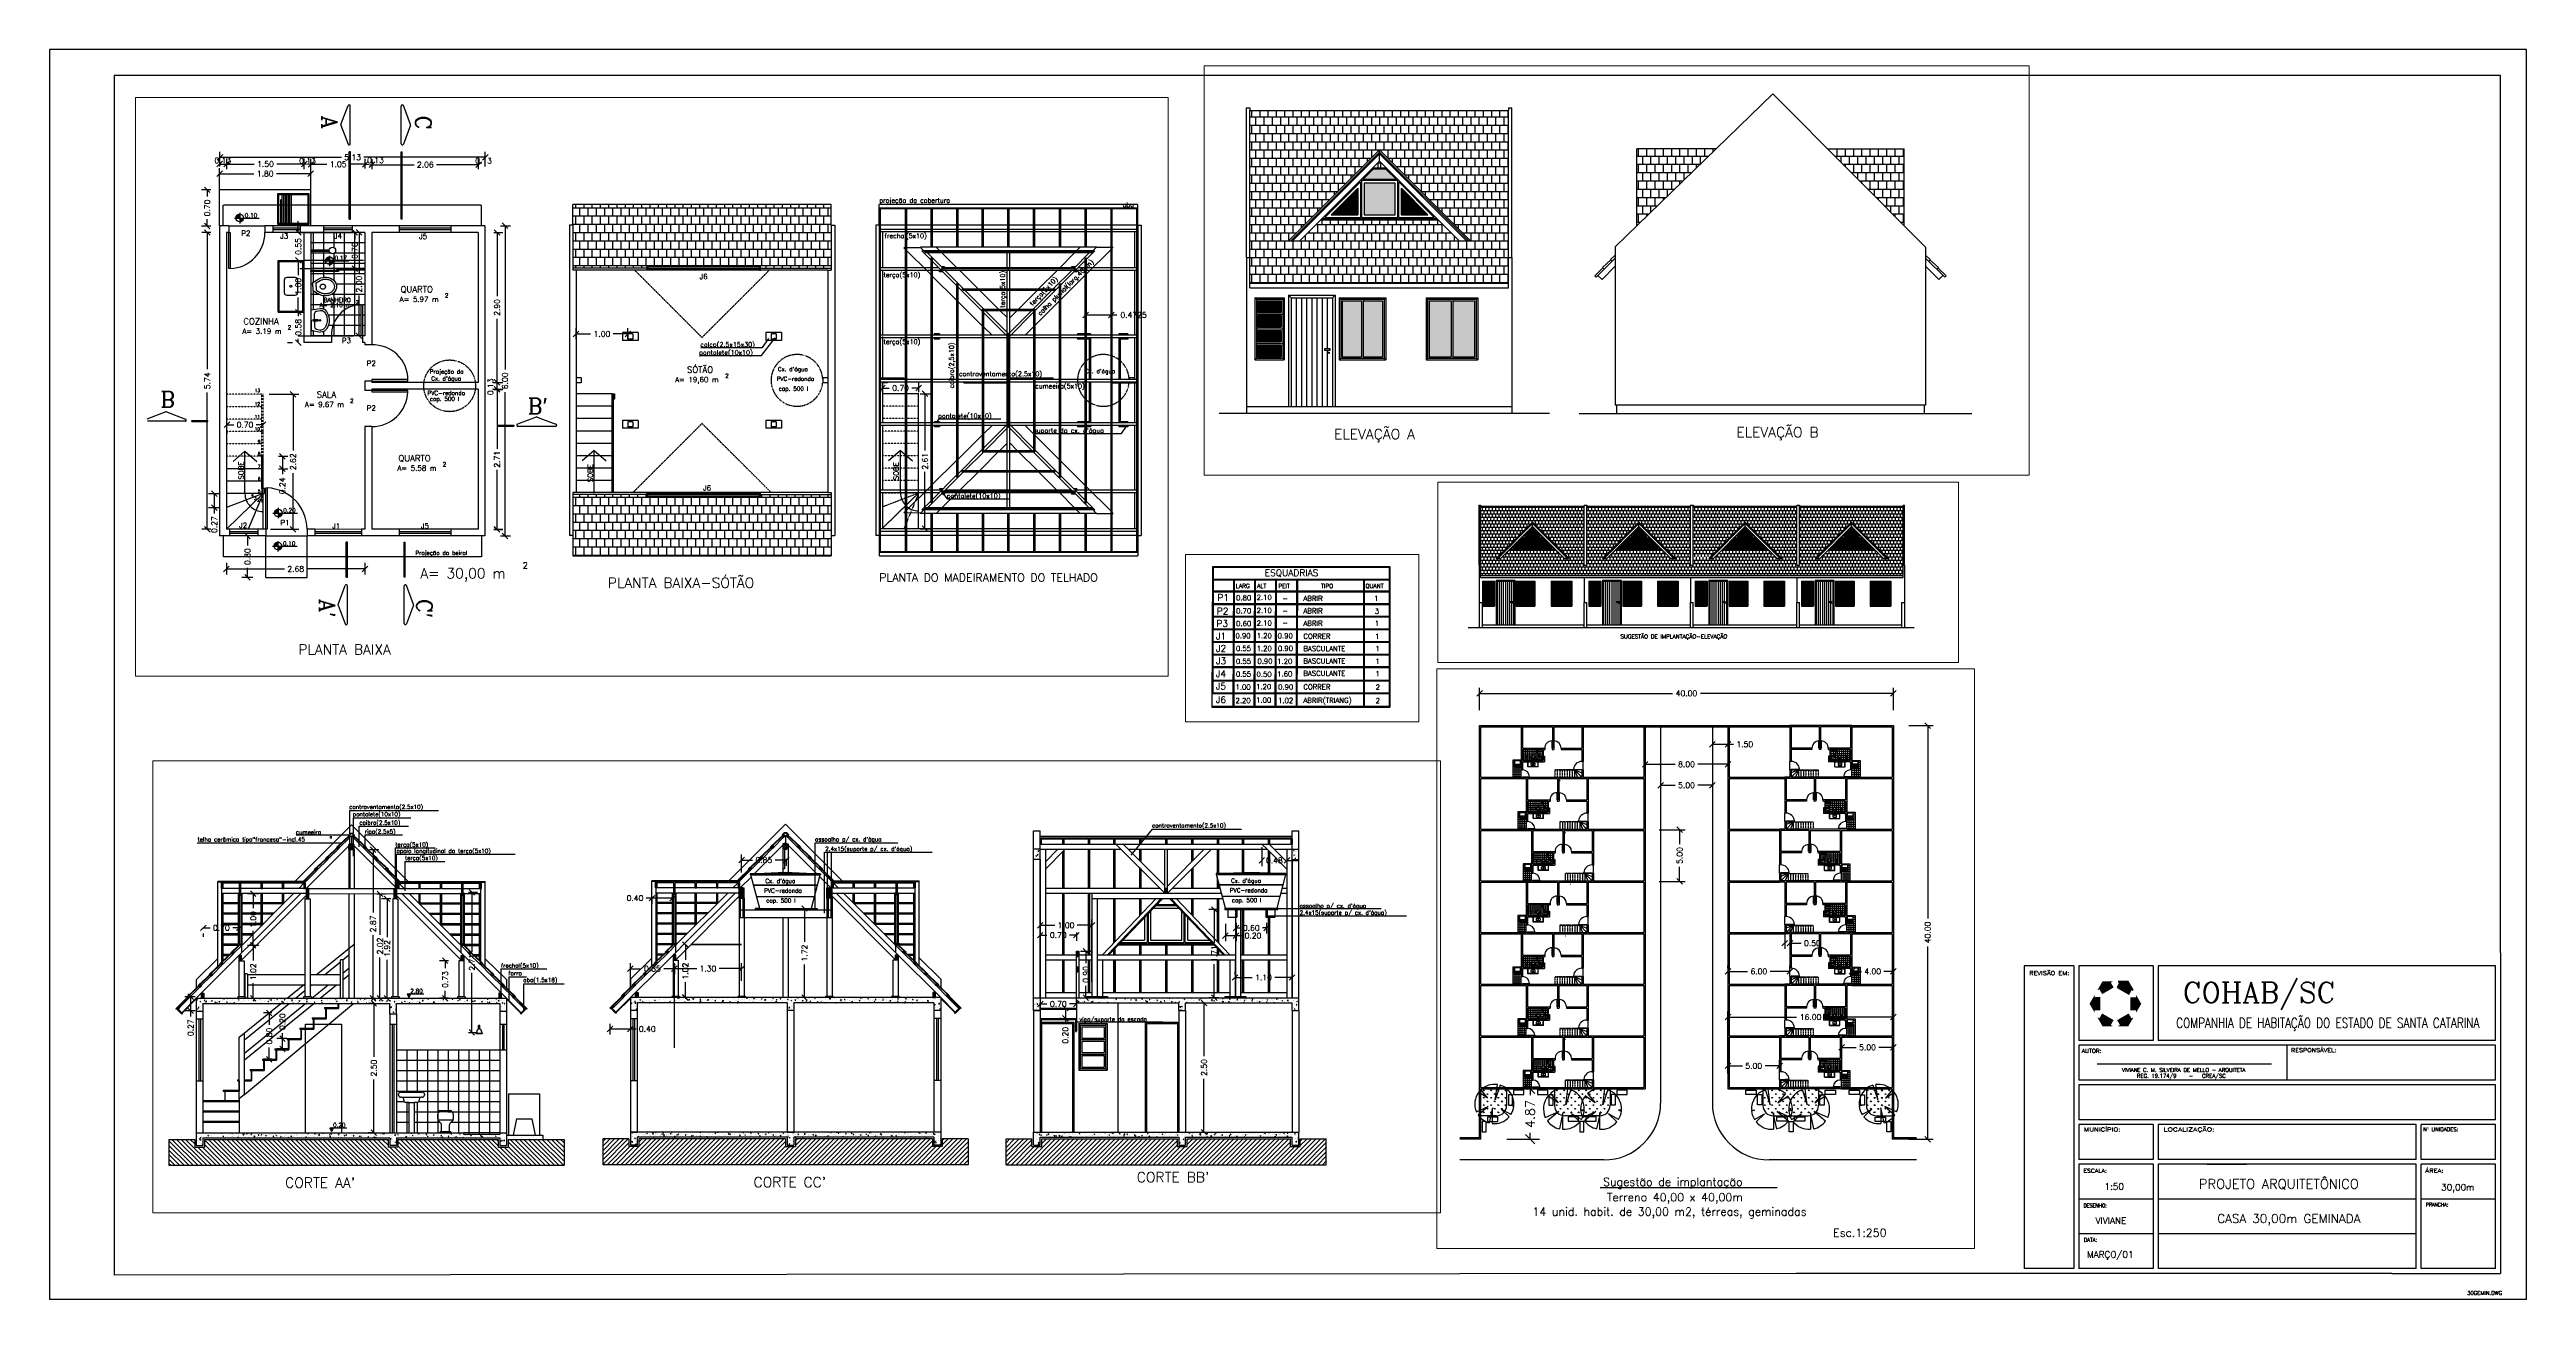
# Paper-space layout 'Layout1' of a CAD drawing. Extents: x -1374 to -416, y 107 to 590.
# The model-space entities are those that its viewports show. They can reach past a viewport. Long polylines and large blocks are cut down to what shows.
import ezdxf
from ezdxf.enums import TextEntityAlignment as Align

# ---------------------------------------------------------------- set-up
doc = ezdxf.new("R2010")
doc.units = 0
doc.header["$LTSCALE"] = 10
doc.linetypes.add('ACAD_ISO04W100', pattern=[30.5, 24, -3, 0.5, -3])
doc.linetypes.add('DASHED2', pattern=[0.375, 0.25, -0.125])
doc.layers.get('0').update_dxf_attribs({"linetype": 'CONTINUOUS'})
doc.layers.get('DEFPOINTS').update_dxf_attribs({"linetype": 'CONTINUOUS'})
for name, color, linetype in [('CONCRETO', 5, 'CONTINUOUS'), ('COTA', 1, 'CONTINUOUS'), ('COTAS', 244, 'CONTINUOUS'), ('EQUIPAMENTOS', 1, 'CONTINUOUS'), ('ESCADA', 5, 'CONTINUOUS'), ('JANELA', 5, 'CONTINUOUS'), ('LOGO', 7, 'CONTINUOUS'), ('MADEIRAMENTODETELHADO', 244, 'CONTINUOUS'), ('PAREDE', 7, 'CONTINUOUS'), ('PAREDECORTE', 3, 'CONTINUOUS'), ('PAREDES', 7, 'CONTINUOUS'), ('PISO', 30, 'CONTINUOUS'), ('PORTA', 1, 'CONTINUOUS'), ('SELO', 5, 'CONTINUOUS'), ('TELHADO', 30, 'CONTINUOUS'), ('TERRENOEMCORTE', 244, 'CONTINUOUS'), ('TEXTO', 1, 'CONTINUOUS'), ('VIDRO', 143, 'CONTINUOUS'), ('VIEW', 11, 'CONTINUOUS')]:
    doc.layers.add(name, color=color, linetype=linetype)
doc.styles.add('ROMANC', font='ROMANC.SHX')
doc.styles.get("Standard").update_dxf_attribs({"font": 'ROMANC.SHX'})
doc.dimstyles.get("Standard").update_dxf_attribs({"dimscale": 0.6, "dimtxt": 0.18, "dimasz": 0.18, "dimexe": 0.18, "dimexo": 0.25, "dimgap": 0.09, "dimtad": 0, "dimzin": 0, "dimtxsty": 'STANDARD', "dimblk1": 'OBLIQUE', "dimblk2": 'OBLIQUE', "dimsah": 1, "dimcen": 0.09, "dimclrd": 30, "dimclre": 30, "dimazin": 3, "dimtfac": 1, "dimtdec": 4, "dimtofl": 0, "dimtmove": 0, "dimatfit": 3, "dimtolj": 1, "dimtzin": 0})

# ---------------------------------------------------------------- blocks, each defined once
blk = doc.blocks.new('A$CAEFC')
at = {"layer": 'LOGO', "color": 7}
blk.add_lwpolyline([(11.86, 16.86), (10.79, 14.98), (15.24, 12.41), (16.31, 14.29), (16.98, 13.91), (17.03, 14), (15.1, 17.33), (11.25, 17.33), (11.2, 17.25)], close=True, dxfattribs=at)
for points in [[(2.13, 11.24), (0.1, 8.67), (2.13, 12.01), (0.1, 8.67)], [(2.13, 12.01), (0.1, 8.67), (2.03, 12.01), (0.1, 8.67)], [(4.29, 11.26), (0.1, 8.67), (2.13, 11.24), (0.1, 8.67)], [(4.29, 6.12), (0.1, 8.67), (4.29, 11.26), (0.1, 8.67)], [(3.22, 13.91), (3.17, 14), (3.89, 14.29), (5.1, 17.33)], [(3.89, 14.29), (5.1, 17.33), (4.98, 12.42), (5.1, 17.33)], [(4.98, 12.42), (5.1, 17.33), (9.43, 14.99), (5.1, 17.33)], [(9.43, 14.99), (5.1, 17.33), (8.34, 16.86), (5.1, 17.33)], [(8.34, 16.86), (5.1, 17.33), (9, 17.25), (5.1, 17.33)], [(9, 17.25), (5.1, 17.33), (8.95, 17.33), (5.1, 17.33)], [(10.79, 14.98), (15.1, 17.33), (15.24, 12.41), (15.1, 17.33)], [(11.86, 16.86), (15.1, 17.33), (10.79, 14.98), (15.1, 17.33)], [(11.2, 17.25), (11.25, 17.33), (11.86, 16.86), (15.1, 17.33)], [(16.98, 13.91), (15.1, 17.33), (17.03, 14), (15.1, 17.33)], [(16.31, 14.29), (15.1, 17.33), (16.98, 13.91), (15.1, 17.33)], [(15.24, 12.41), (15.1, 17.33), (16.31, 14.29), (15.1, 17.33)], [(18.07, 11.24), (20.1, 8.67), (15.9, 11.23), (20.1, 8.67)], [(15.9, 11.23), (20.1, 8.67), (15.9, 6.09), (20.1, 8.67)], [(18.07, 12.01), (18.17, 12.01), (18.07, 11.24), (20.1, 8.67)], [(2.13, 5.34), (2.03, 5.34), (2.13, 6.1), (0.1, 8.67)], [(2.13, 6.1), (0.1, 8.67), (4.29, 6.12), (0.1, 8.67)], [(3.22, 3.44), (5.1, 0.01), (3.17, 3.35), (5.1, 0.01)], [(3.89, 3.05), (5.1, 0.01), (3.22, 3.44), (5.1, 0.01)], [(4.96, 4.94), (5.1, 0.01), (3.89, 3.05), (5.1, 0.01)], [(9.41, 2.37), (5.1, 0.01), (4.96, 4.94), (5.1, 0.01)], [(8.34, 0.48), (5.1, 0.01), (9.41, 2.37), (5.1, 0.01)], [(9, 0.1), (8.95, 0.01), (8.34, 0.48), (5.1, 0.01)], [(15.22, 4.92), (15.1, 0.01), (10.77, 2.35), (15.1, 0.01)], [(10.77, 2.35), (15.1, 0.01), (11.86, 0.48), (15.1, 0.01)], [(11.86, 0.48), (15.1, 0.01), (11.2, 0.1), (15.1, 0.01)], [(11.2, 0.1), (15.1, 0.01), (11.25, 0.01), (15.1, 0.01)], [(16.31, 3.05), (15.1, 0.01), (15.22, 4.92), (15.1, 0.01)], [(16.98, 3.44), (17.03, 3.35), (16.31, 3.05), (15.1, 0.01)], [(15.9, 6.09), (20.1, 8.67), (18.07, 6.1), (20.1, 8.67)], [(18.07, 6.1), (20.1, 8.67), (18.07, 5.34), (20.1, 8.67)], [(18.07, 5.34), (20.1, 8.67), (18.17, 5.34), (20.1, 8.67)]]:
    blk.add_solid(points, dxfattribs=at)
blk = doc.blocks.new('SELOCOH2')
at = {"ltscale": 0.3}
for points in [[(-109.63, 54.2), (-124.2, 54.2, 0.021653)], [(-123.49, 52.28), (-108.24, 52.28, -0.032101)]]:
    blk.add_lwpolyline(points, format="xyb", dxfattribs=at)
at = {"layer": 'SELO', "color": 2, "linetype": 'CONTINUOUS', "ltscale": 0.3}
for p, q in [((-10, 134.13), (-10, 10)), ((-52.02, 10), (-282.43, 10)), ((-52.02, 10), (-10, 10))]:
    blk.add_line(p, q, dxfattribs=at)
at = {"layer": 'SELO', "color": 5, "linetype": 'CONTINUOUS', "ltscale": 0.3}
for q in [(0, 134.13), (-52.02, 0)]:
    blk.add_line((0, 0), q, dxfattribs=at)
at = {"layer": 'SELO', "color": 5, "ltscale": 0.3}
for p, q in [((-194.21, 129), (-194.21, 12)), ((-175.03, 129), (-194.21, 129)), ((-175.03, 129), (-175.03, 12)), ((-144.34, 38.85), (-173.11, 38.85)), ((-42.69, 38.85), (-142.42, 38.85)), ((-12, 38.85), (-40.77, 38.85)), ((-144.34, 25.43), (-173.11, 25.43)), ((-42.69, 25.43), (-142.42, 25.43)), ((-175.03, 12), (-194.21, 12))]:
    blk.add_line(p, q, dxfattribs=at)
at = {"layer": 'SELO', "color": 7, "ltscale": 0.3}
for p, q in [((-173.11, 98.31), (-173.11, 84.88)), ((-142.42, 98.31), (-173.11, 98.31)), ((-12, 98.31), (-142.42, 98.31)), ((-92.56, 84.88), (-92.56, 98.31)), ((-12, 84.88), (-12, 98.31)), ((-12, 84.88), (-173.11, 84.88)), ((-12, 82.97), (-173.11, 82.97)), ((-173.11, 82.97), (-173.11, 69.54)), ((-12, 69.54), (-12, 82.97)), ((-12, 69.54), (-173.11, 69.54)), ((-173.11, 67.62), (-173.11, 54.2)), ((-144.34, 67.62), (-173.11, 67.62)), ((-144.34, 67.62), (-144.34, 54.2)), ((-142.42, 67.62), (-142.42, 54.2)), ((-42.69, 67.62), (-142.42, 67.62)), ((-42.69, 54.2), (-42.69, 67.62)), ((-12, 67.62), (-40.77, 67.62)), ((-40.77, 54.2), (-40.77, 67.62)), ((-12, 54.2), (-12, 67.62)), ((-144.34, 54.2), (-173.11, 54.2)), ((-173.11, 52.28), (-173.11, 12)), ((-144.34, 52.28), (-173.11, 52.28)), ((-144.34, 52.28), (-144.34, 12)), ((-42.69, 54.2), (-142.42, 54.2)), ((-142.42, 52.28), (-142.42, 12)), ((-42.69, 52.28), (-142.42, 52.28)), ((-42.69, 12), (-42.69, 52.28)), ((-12, 54.2), (-40.77, 54.2)), ((-12, 52.28), (-40.77, 52.28)), ((-40.77, 12), (-40.77, 52.28)), ((-12, 12), (-12, 52.28)), ((-144.34, 12), (-173.11, 12)), ((-42.69, 12), (-142.42, 12)), ((-12, 12), (-40.77, 12))]:
    blk.add_line(p, q, dxfattribs=at)
at = {"layer": 'SELO', "color": 30, "ltscale": 0.3}
blk.add_line((-166.03, 91.17), (-98.61, 91.17), dxfattribs=at)
at = {"layer": 'SELO', "color": 2, "ltscale": 0.3}
for points in [[(-144.34, 129), (-173.11, 129)], [(-173.11, 129), (-173.11, 100.23)], [(-144.34, 129), (-144.34, 100.23)], [(-12, 129), (-142.42, 129)], [(-142.42, 129), (-142.42, 100.23)], [(-12, 100.23), (-12, 129)], [(-144.34, 100.23), (-173.11, 100.23)], [(-12, 100.23), (-142.42, 100.23)]]:
    blk.add_lwpolyline(points, dxfattribs=at)
at = {"layer": 'SELO', "ltscale": 0.3}
blk.add_blockref('A$CAEFC', (-169.07, 105.69), dxfattribs=at)
at = {"layer": 'SELO', "color": 1, "ltscale": 0.3, "style": 'ROMANC'}
for s, width, p, p2 in [('REVISÃO EM:', 1.036029, (-192.29, 125.5), (-176.82, 125.5)), ('AUTOR:', 0.944481, (-171.97, 95.4), (-164.35, 95.4)), ('RESPONSÁVEL:', 1.049769, (-91.05, 95.66), (-73.43, 95.66)), ('MUNICÍPIO:', 1.123551, (-171.15, 64.97), (-157.03, 64.97)), ('LOCALIZAÇÃO:', 1.254196, (-140.36, 65.02), (-120.65, 65.02)), ('ESCALA:', 1.003689, (-171.32, 49.05), (-162.29, 49.05)), ('ÁREA:', 1.110926, (-39.11, 49.05), (-32.04, 49.05)), ('DESENHO:', 0.795376, (-171.32, 35.61), (-162.29, 35.61)), ('PRANCHA:', 0.771304, (-38.94, 35.94), (-30.24, 35.94)), ('DATA:', 0.819312, (-171.16, 22.34), (-166.06, 22.34))]:
    blk.add_text(s, height=1.5, dxfattribs=dict(at, width=width)).set_placement(p, p2, align=Align.FIT)
at = {"layer": 'SELO', "color": 2, "linetype": 'CONTINUOUS', "ltscale": 0.3, "style": 'ROMANC'}
blk.add_text('COHAB/SC', height=8, dxfattribs=at).set_placement((-103.43, 114.75), align=Align.CENTER)
at = {"layer": 'SELO', "color": 3, "ltscale": 0.3, "style": 'ROMANC', "width": 0.626103}
blk.add_text('COMPANHIA DE HABITAÇÃO DO ESTADO DE SANTA CATARINA', height=3.8329, dxfattribs=at).set_placement((-135.45, 105.06), (-18.2, 105.06), align=Align.FIT)
at = {"layer": 'SELO', "color": 1, "linetype": 'CONTINUOUS', "ltscale": 0.3, "style": 'ROMANC'}
blk.add_text('Nº UNIDADES:', height=1.5, dxfattribs=at).set_placement((-39.89, 65.06))
at = {"layer": 'SELO', "color": 1, "ltscale": 0.3, "style": 'ROMANC'}
for tag, p in [('REGISTRO', (-130.39, 86.34)), ('AUTOR', (-130.45, 88.83))]:
    blk.add_attdef(tag, text='', height=1.5, dxfattribs=at).set_placement(p, align=Align.MIDDLE)
at = {"layer": 'SELO', "color": 5, "ltscale": 0.3, "style": 'ROMANC'}
for tag, p in [('MUNICIPIO', (-160.18, 59.49)), ('LOCALIZAÇAO', (-90.31, 60.11)), ('UNID', (-27.28, 59.02)), ('ESCALA', (-159.41, 43.7)), ('AREA', (-26.55, 43.02)), ('DESENHO', (-160.69, 30.45)), ('DATA', (-160.95, 17.2))]:
    blk.add_attdef(tag, text='', height=2.5, dxfattribs=at).set_placement(p, align=Align.MIDDLE)
at = {"layer": 'SELO', "color": 6, "ltscale": 0.3, "style": 'ROMANC'}
blk.add_attdef('TITULO', text='', height=3.7, dxfattribs=at).set_placement((-96.61, 45.22), align=Align.MIDDLE)
at = {"layer": 'SELO', "color": 3, "ltscale": 0.3, "style": 'ROMANC'}
for tag, p in [('COMPLEMENTAÇAO', (-96.61, 30.96)), ('ESPECIFICAÇAO', (-92.79, 18.16))]:
    blk.add_attdef(tag, text='', height=2.5, dxfattribs=at).set_placement(p, align=Align.MIDDLE)
at = {"layer": 'SELO', "color": 6, "ltscale": 0.3, "width": 0.4153}
blk.add_attdef('PRANCHA', text='', height=9, rotation=359.12027, dxfattribs=at).set_placement((-37.63, 20.82), (-16.89, 20.5), align=Align.FIT)
at = {"layer": 'SELO', "color": 1, "ltscale": 0.3}
blk.add_attdef('ARQUIVO', text='', height=1.5, dxfattribs=at).set_placement((-12.06, 1.77), align=Align.MIDDLE_CENTER)
blk = doc.blocks.new('_OBLIQUE')
at = {"color": 0, "linetype": 'BYBLOCK'}
blk.add_line((-0.5, -0.5), (0.5, 0.5), dxfattribs=at)
blk = doc.blocks.new('*D19')
at = {"color": 30, "linetype": 'BYBLOCK', "ltscale": 0.3}
for p, q in [((-47.751, 33.394), (-47.751, 33.581)), ((-47.051, 33.394), (-47.051, 33.581)), ((-47.751, 33.473), (-47.62, 33.473)), ((-47.051, 33.473), (-47.182, 33.473))]:
    blk.add_line(p, q, dxfattribs=at)
at = {"layer": 'DEFPOINTS', "color": 0, "linetype": 'BYBLOCK', "ltscale": 0.3}
for p in [(-47.751, 33.473), (-47.751, 33.094), (-47.051, 33.094)]:
    blk.add_point(p, dxfattribs=at)
at = {"color": 30, "linetype": 'BYBLOCK', "ltscale": 0.3, "xscale": 0.108, "yscale": 0.108, "zscale": 0.108, "rotation": 180}
blk.add_blockref('_OBLIQUE', (-47.751, 33.473), dxfattribs=at)
at = {"color": 30, "linetype": 'BYBLOCK', "ltscale": 0.3, "xscale": 0.108, "yscale": 0.108, "zscale": 0.108}
blk.add_blockref('_OBLIQUE', (-47.051, 33.473), dxfattribs=at)
at = {"color": 0, "linetype": 'BYBLOCK', "ltscale": 0.3, "insert": (-47.401, 33.473), "char_height": 0.108, "attachment_point": 5}
blk.add_mtext('\\A1;0.70', dxfattribs=at)
blk = doc.blocks.new('*D21')
at = {"color": 30, "linetype": 'BYBLOCK', "ltscale": 0.3}
for p, q in [((-47.024, 33.363), (-46.822, 33.363)), ((-46.93, 33.363), (-46.93, 32.263)), ((-46.93, 30.752), (-46.93, 31.852)), ((-47.024, 30.752), (-46.822, 30.752))]:
    blk.add_line(p, q, dxfattribs=at)
at = {"layer": 'DEFPOINTS', "color": 0, "linetype": 'BYBLOCK', "ltscale": 0.3}
for p in [(-47.324, 33.363), (-47.324, 30.752), (-46.93, 30.752)]:
    blk.add_point(p, dxfattribs=at)
at = {"color": 30, "linetype": 'BYBLOCK', "ltscale": 0.3, "xscale": 0.108, "yscale": 0.108, "zscale": 0.108}
for p, rotation in [((-46.93, 33.363), 90), ((-46.93, 30.752), 270)]:
    blk.add_blockref('_OBLIQUE', p, dxfattribs=dict(at, rotation=rotation))
at = {"color": 0, "linetype": 'BYBLOCK', "ltscale": 0.3, "insert": (-46.93, 32.057), "char_height": 0.108, "attachment_point": 5, "rotation": 90}
blk.add_mtext('\\A1;2.61', dxfattribs=at)
blk = doc.blocks.new('*X4')
at = {"color": 0, "linetype": 'CONTINUOUS', "ltscale": 0.3}
for p, q in [((-124.33, 52.093), (-123.901, 52.522)), ((-124.33, 52.182), (-123.989, 52.522)), ((-124.33, 52.27), (-124.078, 52.522)), ((-124.33, 52.358), (-124.166, 52.522)), ((-124.33, 52.447), (-124.255, 52.522)), ((-124.313, 52.022), (-123.83, 52.505)), ((-124.224, 52.022), (-123.83, 52.417)), ((-124.136, 52.022), (-123.786, 52.372)), ((-124.047, 52.022), (-123.697, 52.372)), ((-123.959, 52.022), (-123.459, 52.522)), ((-123.871, 52.022), (-123.371, 52.522)), ((-123.782, 52.022), (-123.282, 52.522)), ((-123.694, 52.022), (-123.194, 52.522)), ((-123.64, 52.43), (-123.547, 52.522)), ((-123.64, 52.518), (-123.636, 52.522)), ((-123.606, 52.022), (-123.106, 52.522)), ((-123.517, 52.022), (-123.017, 52.522)), ((-123.429, 52.022), (-122.929, 52.522)), ((-123.34, 52.022), (-122.84, 52.522)), ((-123.252, 52.022), (-122.752, 52.522)), ((-123.164, 52.022), (-122.664, 52.522)), ((-123.075, 52.022), (-122.575, 52.522)), ((-122.987, 52.022), (-122.487, 52.522)), ((-122.898, 52.022), (-122.398, 52.522)), ((-122.81, 52.022), (-122.31, 52.522)), ((-122.722, 52.022), (-122.222, 52.522)), ((-122.633, 52.022), (-122.133, 52.522)), ((-122.545, 52.022), (-122.045, 52.522)), ((-122.456, 52.022), (-121.956, 52.522)), ((-122.368, 52.022), (-121.868, 52.522)), ((-122.28, 52.022), (-121.78, 52.522)), ((-122.191, 52.022), (-121.691, 52.522)), ((-122.103, 52.022), (-121.603, 52.522)), ((-122.015, 52.022), (-121.515, 52.522)), ((-121.926, 52.022), (-121.426, 52.522)), ((-121.838, 52.022), (-121.338, 52.522)), ((-121.749, 52.022), (-121.249, 52.522)), ((-121.661, 52.022), (-121.161, 52.522)), ((-121.573, 52.022), (-121.073, 52.522)), ((-121.484, 52.022), (-121.02, 52.487)), ((-121.396, 52.022), (-121.02, 52.398)), ((-121.307, 52.022), (-120.957, 52.372)), ((-121.219, 52.022), (-120.869, 52.372)), ((-121.131, 52.022), (-120.631, 52.522)), ((-121.042, 52.022), (-120.542, 52.522)), ((-120.954, 52.022), (-120.454, 52.522)), ((-120.865, 52.022), (-120.365, 52.522)), ((-120.83, 52.5), (-120.807, 52.522)), ((-120.83, 52.411), (-120.719, 52.522)), ((-120.777, 52.022), (-120.277, 52.522)), ((-120.689, 52.022), (-120.189, 52.522)), ((-120.6, 52.022), (-120.1, 52.522)), ((-120.512, 52.022), (-120.012, 52.522)), ((-120.424, 52.022), (-119.924, 52.522)), ((-120.335, 52.022), (-119.835, 52.522)), ((-120.247, 52.022), (-119.747, 52.522)), ((-120.158, 52.022), (-119.658, 52.522)), ((-120.07, 52.022), (-119.57, 52.522)), ((-119.982, 52.022), (-119.482, 52.522)), ((-119.893, 52.022), (-119.393, 52.522)), ((-119.805, 52.022), (-119.305, 52.522)), ((-119.716, 52.022), (-119.216, 52.522)), ((-119.628, 52.022), (-119.128, 52.522)), ((-119.54, 52.022), (-119.04, 52.522)), ((-119.451, 52.022), (-118.951, 52.522)), ((-119.363, 52.022), (-118.863, 52.522)), ((-119.274, 52.022), (-118.83, 52.467)), ((-119.186, 52.022), (-118.83, 52.378)), ((-119.098, 52.022), (-118.748, 52.372)), ((-119.009, 52.022), (-118.659, 52.372)), ((-118.921, 52.022), (-118.421, 52.522)), ((-118.833, 52.022), (-118.333, 52.522)), ((-118.744, 52.022), (-118.244, 52.522)), ((-118.656, 52.022), (-118.156, 52.522)), ((-118.64, 52.48), (-118.598, 52.522)), ((-118.64, 52.392), (-118.509, 52.522)), ((-118.567, 52.022), (-118.14, 52.45)), ((-118.479, 52.022), (-118.14, 52.361)), ((-118.391, 52.022), (-118.14, 52.273)), ((-118.302, 52.022), (-118.14, 52.185)), ((-118.214, 52.022), (-118.14, 52.096))]:
    blk.add_line(p, q, dxfattribs=at)
blk = doc.blocks.new('*D6')
at = {"color": 30, "linetype": 'BYBLOCK', "ltscale": 0.3}
for p, q in [((-32.514, 68.316), (-32.695, 68.316)), ((-32.587, 68.316), (-32.587, 67.573)), ((-32.587, 66.393), (-32.587, 67.136)), ((-32.514, 66.393), (-32.695, 66.393))]:
    blk.add_line(p, q, dxfattribs=at)
at = {"layer": 'DEFPOINTS', "color": 0, "linetype": 'BYBLOCK', "ltscale": 0.3}
for p in [(-32.214, 68.316), (-32.587, 66.393), (-32.214, 66.393)]:
    blk.add_point(p, dxfattribs=at)
at = {"color": 30, "linetype": 'BYBLOCK', "ltscale": 0.3, "xscale": 0.108, "yscale": 0.108, "zscale": 0.108}
for p, rotation in [((-32.587, 68.316), 90), ((-32.587, 66.393), 270)]:
    blk.add_blockref('_OBLIQUE', p, dxfattribs=dict(at, rotation=rotation))
at = {"color": 0, "linetype": 'BYBLOCK', "ltscale": 0.3, "insert": (-32.587, 67.355), "char_height": 0.108, "attachment_point": 5, "rotation": 90}
blk.add_mtext('\\A1;1.92', dxfattribs=at)
blk = doc.blocks.new('*D8')
at = {"color": 30, "linetype": 'BYBLOCK', "ltscale": 0.3}
for p, q in [((-33.133, 68.416), (-32.913, 68.416)), ((-33.021, 68.416), (-33.021, 68.135)), ((-33.021, 67.417), (-33.021, 67.698)), ((-33.13, 67.417), (-32.913, 67.417))]:
    blk.add_line(p, q, dxfattribs=at)
at = {"layer": 'DEFPOINTS', "color": 0, "linetype": 'BYBLOCK', "ltscale": 0.3}
for p in [(-33.433, 68.416), (-33.43, 67.417), (-33.021, 67.417)]:
    blk.add_point(p, dxfattribs=at)
at = {"color": 30, "linetype": 'BYBLOCK', "ltscale": 0.3, "xscale": 0.108, "yscale": 0.108, "zscale": 0.108}
for p, rotation in [((-33.021, 68.416), 90), ((-33.021, 67.417), 270)]:
    blk.add_blockref('_OBLIQUE', p, dxfattribs=dict(at, rotation=rotation))
at = {"color": 0, "linetype": 'BYBLOCK', "ltscale": 0.3, "insert": (-33.021, 67.916), "char_height": 0.108, "attachment_point": 5, "rotation": 90}
blk.add_mtext('\\A1;1.00', dxfattribs=at)
blk = doc.blocks.new('*D5')
at = {"color": 30, "linetype": 'BYBLOCK', "ltscale": 0.3}
for p, q in [((-33.206, 66.108), (-33.368, 66.108)), ((-33.26, 66.108), (-33.26, 65.879)), ((-33.206, 65.213), (-33.368, 65.213)), ((-33.26, 65.213), (-33.26, 65.442))]:
    blk.add_line(p, q, dxfattribs=at)
at = {"layer": 'DEFPOINTS', "color": 0, "linetype": 'BYBLOCK', "ltscale": 0.3}
for p in [(-33.26, 66.108), (-32.906, 66.108), (-32.906, 65.213)]:
    blk.add_point(p, dxfattribs=at)
at = {"color": 30, "linetype": 'BYBLOCK', "ltscale": 0.3, "xscale": 0.108, "yscale": 0.108, "zscale": 0.108}
for p, rotation in [((-33.26, 66.108), 90), ((-33.26, 65.213), 270)]:
    blk.add_blockref('_OBLIQUE', p, dxfattribs=dict(at, rotation=rotation))
at = {"color": 0, "linetype": 'BYBLOCK', "ltscale": 0.3, "insert": (-33.26, 65.661), "char_height": 0.108, "attachment_point": 5, "rotation": 90}
blk.add_mtext('\\A1;{0.80}', dxfattribs=at)
blk = doc.blocks.new('*D7')
at = {"color": 30, "linetype": 'BYBLOCK', "ltscale": 0.3}
for p, q in [((-33.134, 67.417), (-32.913, 67.417)), ((-33.021, 67.417), (-33.021, 67.124)), ((-33.021, 66.393), (-33.021, 66.686)), ((-33.09, 66.393), (-32.913, 66.393))]:
    blk.add_line(p, q, dxfattribs=at)
at = {"layer": 'DEFPOINTS', "color": 0, "linetype": 'BYBLOCK', "ltscale": 0.3}
for p in [(-33.434, 67.417), (-33.39, 66.393), (-33.021, 66.393)]:
    blk.add_point(p, dxfattribs=at)
at = {"color": 30, "linetype": 'BYBLOCK', "ltscale": 0.3, "xscale": 0.108, "yscale": 0.108, "zscale": 0.108}
for p, rotation in [((-33.021, 67.417), 90), ((-33.021, 66.393), 270)]:
    blk.add_blockref('_OBLIQUE', p, dxfattribs=dict(at, rotation=rotation))
at = {"color": 0, "linetype": 'BYBLOCK', "ltscale": 0.3, "insert": (-33.021, 66.905), "char_height": 0.108, "attachment_point": 5, "rotation": 90}
blk.add_mtext('\\A1;1.02', dxfattribs=at)
blk = doc.blocks.new('*D11')
at = {"color": 30, "linetype": 'BYBLOCK', "ltscale": 0.3}
for p, q in [((-30.141, 68.412), (-29.975, 68.412)), ((-30.083, 68.412), (-30.083, 67.621)), ((-30.083, 66.393), (-30.083, 67.184)), ((-30.117, 66.393), (-29.975, 66.393))]:
    blk.add_line(p, q, dxfattribs=at)
at = {"layer": 'DEFPOINTS', "color": 0, "linetype": 'BYBLOCK', "ltscale": 0.3}
for p in [(-30.441, 68.412), (-30.417, 66.393), (-30.083, 66.393)]:
    blk.add_point(p, dxfattribs=at)
at = {"color": 30, "linetype": 'BYBLOCK', "ltscale": 0.3, "xscale": 0.108, "yscale": 0.108, "zscale": 0.108}
for p, rotation in [((-30.083, 68.412), 90), ((-30.083, 66.393), 270)]:
    blk.add_blockref('_OBLIQUE', p, dxfattribs=dict(at, rotation=rotation))
at = {"color": 0, "linetype": 'BYBLOCK', "ltscale": 0.3, "insert": (-30.083, 67.403), "char_height": 0.108, "attachment_point": 5, "rotation": 90}
blk.add_mtext('\\A1;2.02', dxfattribs=at)
blk = doc.blocks.new('*D12')
at = {"color": 30, "linetype": 'BYBLOCK', "ltscale": 0.3}
for p, q in [((-30.966, 69.267), (-30.788, 69.267)), ((-30.896, 69.267), (-30.896, 68.049)), ((-30.896, 66.393), (-30.896, 67.612)), ((-30.966, 66.393), (-30.788, 66.393))]:
    blk.add_line(p, q, dxfattribs=at)
at = {"layer": 'DEFPOINTS', "color": 0, "linetype": 'BYBLOCK', "ltscale": 0.3}
for p in [(-31.266, 69.267), (-31.266, 66.393), (-30.896, 66.393)]:
    blk.add_point(p, dxfattribs=at)
at = {"color": 30, "linetype": 'BYBLOCK', "ltscale": 0.3, "xscale": 0.108, "yscale": 0.108, "zscale": 0.108}
for p, rotation in [((-30.896, 69.267), 90), ((-30.896, 66.393), 270)]:
    blk.add_blockref('_OBLIQUE', p, dxfattribs=dict(at, rotation=rotation))
at = {"color": 0, "linetype": 'BYBLOCK', "ltscale": 0.3, "insert": (-30.896, 67.83), "char_height": 0.108, "attachment_point": 5, "rotation": 90}
blk.add_mtext('\\A1;2.87', dxfattribs=at)
blk = doc.blocks.new('*D10')
at = {"color": 30, "linetype": 'BYBLOCK', "ltscale": 0.3}
for p, q in [((-29.441, 67.119), (-29.611, 67.119)), ((-29.503, 67.119), (-29.503, 66.975)), ((-29.441, 66.393), (-29.611, 66.393)), ((-29.503, 66.393), (-29.503, 66.538))]:
    blk.add_line(p, q, dxfattribs=at)
at = {"layer": 'DEFPOINTS', "color": 0, "linetype": 'BYBLOCK', "ltscale": 0.3}
for p in [(-29.141, 67.119), (-29.503, 66.393), (-29.141, 66.393)]:
    blk.add_point(p, dxfattribs=at)
at = {"color": 30, "linetype": 'BYBLOCK', "ltscale": 0.3, "xscale": 0.108, "yscale": 0.108, "zscale": 0.108}
for p, rotation in [((-29.503, 67.119), 90), ((-29.503, 66.393), 270)]:
    blk.add_blockref('_OBLIQUE', p, dxfattribs=dict(at, rotation=rotation))
at = {"color": 0, "linetype": 'BYBLOCK', "ltscale": 0.3, "insert": (-29.503, 66.756), "char_height": 0.108, "attachment_point": 5, "rotation": 90}
blk.add_mtext('\\A1;0.73', dxfattribs=at)
blk = doc.blocks.new('*D15')
at = {"color": 30, "linetype": 'BYBLOCK', "ltscale": 0.3}
for p, q in [((-23.487, 68.099), (-23.44, 68.099)), ((-23.332, 68.099), (-23.332, 67.455)), ((-23.332, 66.375), (-23.332, 67.018)), ((-23.487, 66.375), (-23.44, 66.375))]:
    blk.add_line(p, q, dxfattribs=at)
at = {"layer": 'DEFPOINTS', "color": 0, "linetype": 'BYBLOCK', "ltscale": 0.3}
for p in [(-23.187, 68.099), (-23.332, 66.375), (-23.187, 66.375)]:
    blk.add_point(p, dxfattribs=at)
at = {"color": 30, "linetype": 'BYBLOCK', "ltscale": 0.3, "xscale": 0.108, "yscale": 0.108, "zscale": 0.108}
for p, rotation in [((-23.332, 68.099), 90), ((-23.332, 66.375), 270)]:
    blk.add_blockref('_OBLIQUE', p, dxfattribs=dict(at, rotation=rotation))
at = {"color": 0, "linetype": 'BYBLOCK', "ltscale": 0.3, "insert": (-23.332, 67.237), "char_height": 0.108, "attachment_point": 5, "rotation": 90}
blk.add_mtext('\\A1;1.72', dxfattribs=at)
blk = doc.blocks.new('*D18')
at = {"color": 30, "linetype": 'BYBLOCK', "ltscale": 0.3}
for p, q in [((-18.738, 66.662), (-18.738, 67.861)), ((-18.738, 67.753), (-18.457, 67.753)), ((-17.738, 67.753), (-18.02, 67.753)), ((-17.738, 66.651), (-17.738, 67.861))]:
    blk.add_line(p, q, dxfattribs=at)
at = {"layer": 'DEFPOINTS', "color": 0, "linetype": 'BYBLOCK', "ltscale": 0.3}
for p in [(-17.738, 67.753), (-18.738, 66.362), (-17.738, 66.351)]:
    blk.add_point(p, dxfattribs=at)
at = {"color": 30, "linetype": 'BYBLOCK', "ltscale": 0.3, "xscale": 0.108, "yscale": 0.108, "zscale": 0.108, "rotation": 180}
blk.add_blockref('_OBLIQUE', (-18.738, 67.753), dxfattribs=at)
at = {"color": 30, "linetype": 'BYBLOCK', "ltscale": 0.3, "xscale": 0.108, "yscale": 0.108, "zscale": 0.108}
blk.add_blockref('_OBLIQUE', (-17.738, 67.753), dxfattribs=at)
at = {"color": 0, "linetype": 'BYBLOCK', "ltscale": 0.3, "insert": (-18.238, 67.753), "char_height": 0.108, "attachment_point": 5}
blk.add_mtext('\\A1;1.00', dxfattribs=at)
blk = doc.blocks.new('*D13')
at = {"color": 30, "linetype": 'BYBLOCK', "ltscale": 0.3}
for p, q in [((-17.956, 67.251), (-17.748, 67.251)), ((-17.856, 67.251), (-17.856, 67.019)), ((-17.856, 66.351), (-17.856, 66.582)), ((-17.956, 66.351), (-17.748, 66.351))]:
    blk.add_line(p, q, dxfattribs=at)
at = {"layer": 'DEFPOINTS', "color": 0, "linetype": 'BYBLOCK', "ltscale": 0.3}
for p in [(-18.256, 67.251), (-18.256, 66.351), (-17.856, 66.351)]:
    blk.add_point(p, dxfattribs=at)
at = {"color": 30, "linetype": 'BYBLOCK', "ltscale": 0.3, "xscale": 0.108, "yscale": 0.108, "zscale": 0.108}
for p, rotation in [((-17.856, 67.251), 90), ((-17.856, 66.351), 270)]:
    blk.add_blockref('_OBLIQUE', p, dxfattribs=dict(at, rotation=rotation))
at = {"color": 0, "linetype": 'BYBLOCK', "ltscale": 0.3, "insert": (-17.856, 66.801), "char_height": 0.108, "attachment_point": 5, "rotation": 90}
blk.add_mtext('\\A1;0.90', dxfattribs=at)
blk = doc.blocks.new('*D9')
at = {"color": 30, "linetype": 'BYBLOCK', "ltscale": 0.3}
for p, q in [((-18.738, 67.612), (-18.738, 67.453)), ((-18.738, 67.561), (-18.607, 67.561)), ((-18.038, 67.561), (-18.169, 67.561)), ((-18.038, 67.612), (-18.038, 67.453))]:
    blk.add_line(p, q, dxfattribs=at)
at = {"layer": 'DEFPOINTS', "color": 0, "linetype": 'BYBLOCK', "ltscale": 0.3}
for p in [(-18.738, 67.912), (-18.038, 67.912), (-18.038, 67.561)]:
    blk.add_point(p, dxfattribs=at)
at = {"color": 30, "linetype": 'BYBLOCK', "ltscale": 0.3, "xscale": 0.108, "yscale": 0.108, "zscale": 0.108, "rotation": 180}
blk.add_blockref('_OBLIQUE', (-18.738, 67.561), dxfattribs=at)
at = {"color": 30, "linetype": 'BYBLOCK', "ltscale": 0.3, "xscale": 0.108, "yscale": 0.108, "zscale": 0.108}
blk.add_blockref('_OBLIQUE', (-18.038, 67.561), dxfattribs=at)
at = {"color": 0, "linetype": 'BYBLOCK', "ltscale": 0.3, "insert": (-18.388, 67.561), "char_height": 0.108, "attachment_point": 5}
blk.add_mtext('\\A1;0.70', dxfattribs=at)
blk = doc.blocks.new('*D20')
at = {"color": 30, "linetype": 'BYBLOCK', "ltscale": 0.3}
for p, q in [((-14.969, 66.798), (-14.969, 66.85)), ((-14.969, 66.742), (-14.637, 66.742)), ((-13.868, 66.742), (-14.2, 66.742)), ((-13.868, 66.798), (-13.868, 66.85))]:
    blk.add_line(p, q, dxfattribs=at)
at = {"layer": 'DEFPOINTS', "color": 0, "linetype": 'BYBLOCK', "ltscale": 0.3}
for p in [(-13.868, 66.742), (-14.969, 66.498), (-13.868, 66.498)]:
    blk.add_point(p, dxfattribs=at)
at = {"color": 30, "linetype": 'BYBLOCK', "ltscale": 0.3, "xscale": 0.108, "yscale": 0.108, "zscale": 0.108, "rotation": 180}
blk.add_blockref('_OBLIQUE', (-14.969, 66.742), dxfattribs=at)
at = {"color": 30, "linetype": 'BYBLOCK', "ltscale": 0.3, "xscale": 0.108, "yscale": 0.108, "zscale": 0.108}
blk.add_blockref('_OBLIQUE', (-13.868, 66.742), dxfattribs=at)
at = {"color": 0, "linetype": 'BYBLOCK', "ltscale": 0.3, "insert": (-14.419, 66.742), "char_height": 0.108, "attachment_point": 5}
blk.add_mtext('\\A1;{1.10}', dxfattribs=at)
blk = doc.blocks.new('*D17')
at = {"color": 30, "linetype": 'BYBLOCK', "ltscale": 0.3}
for p, q in [((-14.95, 67.801), (-14.95, 67.592)), ((-14.95, 67.7), (-14.875, 67.7)), ((-14.362, 67.7), (-14.438, 67.7)), ((-14.362, 67.801), (-14.362, 67.592))]:
    blk.add_line(p, q, dxfattribs=at)
at = {"layer": 'DEFPOINTS', "color": 0, "linetype": 'BYBLOCK', "ltscale": 0.3}
for p in [(-14.95, 68.101), (-14.362, 68.101), (-14.362, 67.7)]:
    blk.add_point(p, dxfattribs=at)
at = {"color": 30, "linetype": 'BYBLOCK', "ltscale": 0.3, "xscale": 0.108, "yscale": 0.108, "zscale": 0.108, "rotation": 180}
blk.add_blockref('_OBLIQUE', (-14.95, 67.7), dxfattribs=at)
at = {"color": 30, "linetype": 'BYBLOCK', "ltscale": 0.3, "xscale": 0.108, "yscale": 0.108, "zscale": 0.108}
blk.add_blockref('_OBLIQUE', (-14.362, 67.7), dxfattribs=at)
at = {"color": 0, "linetype": 'BYBLOCK', "ltscale": 0.3, "insert": (-14.656, 67.7), "char_height": 0.108, "attachment_point": 5}
blk.add_mtext('\\A1;{0.60}', dxfattribs=at)
blk = doc.blocks.new('*D16')
at = {"color": 30, "linetype": 'BYBLOCK', "ltscale": 0.3}
for p, q in [((-15.157, 67.782), (-15.157, 67.443)), ((-15.157, 67.551), (-14.95, 67.551)), ((-14.95, 67.607), (-14.95, 67.443)), ((-14.95, 67.551), (-14.842, 67.551))]:
    blk.add_line(p, q, dxfattribs=at)
at = {"layer": 'DEFPOINTS', "color": 0, "linetype": 'BYBLOCK', "ltscale": 0.3}
for p in [(-15.157, 68.082), (-14.95, 67.907), (-14.95, 67.551)]:
    blk.add_point(p, dxfattribs=at)
at = {"color": 30, "linetype": 'BYBLOCK', "ltscale": 0.3, "xscale": 0.108, "yscale": 0.108, "zscale": 0.108, "rotation": 180}
blk.add_blockref('_OBLIQUE', (-15.157, 67.551), dxfattribs=at)
at = {"color": 30, "linetype": 'BYBLOCK', "ltscale": 0.3, "xscale": 0.108, "yscale": 0.108, "zscale": 0.108}
blk.add_blockref('_OBLIQUE', (-14.95, 67.551), dxfattribs=at)
at = {"color": 0, "linetype": 'BYBLOCK', "ltscale": 0.3, "insert": (-14.623, 67.551), "char_height": 0.108, "attachment_point": 5}
blk.add_mtext('\\A1;{0.20}', dxfattribs=at)
blk = doc.blocks.new('*D14')
at = {"color": 30, "linetype": 'BYBLOCK', "ltscale": 0.3}
for p, q in [((-14.452, 69.261), (-14.452, 68.898)), ((-14.452, 69.006), (-14.452, 69.006)), ((-13.968, 69.006), (-13.752, 69.006)), ((-13.968, 68.918), (-13.968, 68.898))]:
    blk.add_line(p, q, dxfattribs=at)
at = {"layer": 'DEFPOINTS', "color": 0, "linetype": 'BYBLOCK', "ltscale": 0.3}
for p in [(-14.452, 69.561), (-13.968, 69.218), (-13.968, 69.006)]:
    blk.add_point(p, dxfattribs=at)
at = {"color": 30, "linetype": 'BYBLOCK', "ltscale": 0.3, "xscale": 0.108, "yscale": 0.108, "zscale": 0.108}
blk.add_blockref('_OBLIQUE', (-14.452, 69.006), dxfattribs=at)
at = {"color": 30, "linetype": 'BYBLOCK', "ltscale": 0.3, "xscale": 0.108, "yscale": 0.108, "zscale": 0.108, "rotation": 180}
blk.add_blockref('_OBLIQUE', (-13.968, 69.006), dxfattribs=at)
at = {"color": 0, "linetype": 'BYBLOCK', "ltscale": 0.3, "insert": (-14.21, 69.006), "char_height": 0.108, "attachment_point": 5}
blk.add_mtext('\\A1;0.48', dxfattribs=at)
blk = doc.blocks.new('*D34')
at = {"color": 30, "linetype": 'BYBLOCK', "ltscale": 0.05}
for p, q in [((54.573, 56.17), (56.93, 56.17)), ((56.39, 56.17), (56.39, 37.52)), ((56.39, 16.17), (56.39, 34.82)), ((54.573, 16.17), (56.93, 16.17))]:
    blk.add_line(p, q, dxfattribs=at)
at = {"layer": 'DEFPOINTS', "color": 0, "linetype": 'BYBLOCK', "ltscale": 0.05}
for p in [(53.073, 56.17), (53.073, 16.17), (56.39, 16.17)]:
    blk.add_point(p, dxfattribs=at)
at = {"color": 30, "linetype": 'BYBLOCK', "ltscale": 0.05, "xscale": 0.54, "yscale": 0.54, "zscale": 0.54}
for p, rotation in [((56.39, 56.17), 90), ((56.39, 16.17), 270)]:
    blk.add_blockref('_OBLIQUE', p, dxfattribs=dict(at, rotation=rotation))
at = {"color": 0, "linetype": 'BYBLOCK', "ltscale": 0.05, "insert": (56.39, 36.17), "char_height": 0.54, "attachment_point": 5, "rotation": 90}
blk.add_mtext('\\A1;40.00', dxfattribs=at)
blk = doc.blocks.new('*D35')
at = {"color": 30, "linetype": 'BYBLOCK', "ltscale": 0.05}
for p, q in [((13.073, 57.67), (13.073, 59.824)), ((53.073, 57.67), (53.073, 59.824)), ((13.073, 59.284), (31.723, 59.284)), ((53.073, 59.284), (34.423, 59.284))]:
    blk.add_line(p, q, dxfattribs=at)
at = {"layer": 'DEFPOINTS', "color": 0, "linetype": 'BYBLOCK', "ltscale": 0.05}
for p in [(53.073, 59.284), (13.073, 56.17), (53.073, 56.17)]:
    blk.add_point(p, dxfattribs=at)
at = {"color": 30, "linetype": 'BYBLOCK', "ltscale": 0.05, "xscale": 0.54, "yscale": 0.54, "zscale": 0.54, "rotation": 180}
blk.add_blockref('_OBLIQUE', (13.073, 59.284), dxfattribs=at)
at = {"color": 30, "linetype": 'BYBLOCK', "ltscale": 0.05, "xscale": 0.54, "yscale": 0.54, "zscale": 0.54}
blk.add_blockref('_OBLIQUE', (53.073, 59.284), dxfattribs=at)
at = {"color": 0, "linetype": 'BYBLOCK', "ltscale": 0.05, "insert": (33.073, 59.284), "char_height": 0.54, "attachment_point": 5}
blk.add_mtext('\\A1;40.00', dxfattribs=at)
blk = doc.blocks.new('*X37')
at = {"color": 0, "linetype": 'CONTINUOUS', "ltscale": 0.05}
for p, q in [((40.659, 20.86), (40.592, 20.926)), ((40.659, 20.86), (40.659, 20.953)), ((40.659, 20.86), (40.693, 20.894)), ((40.693, 20.894), (40.725, 20.926)), ((41.012, 20.506), (41.012, 20.6)), ((41.366, 20.86), (41.299, 20.926)), ((41.366, 20.86), (41.366, 20.953)), ((41.366, 20.86), (41.432, 20.926)), ((41.719, 20.506), (41.719, 20.6)), ((42.073, 20.86), (42.007, 20.926)), ((42.073, 20.936), (42.073, 20.953)), ((42.073, 20.86), (42.073, 20.936)), ((42.073, 20.86), (42.127, 20.914)), ((42.127, 20.914), (42.139, 20.926)), ((42.426, 20.506), (42.426, 20.6)), ((42.78, 20.86), (42.714, 20.926)), ((42.78, 20.86), (42.78, 20.953)), ((42.78, 20.86), (42.846, 20.926)), ((43.134, 20.506), (43.134, 20.6)), ((43.487, 20.86), (43.421, 20.926)), ((43.487, 20.86), (43.487, 20.953)), ((43.487, 20.86), (43.553, 20.926)), ((43.841, 20.506), (43.841, 20.6)), ((44.139, 20.915), (44.128, 20.926)), ((44.194, 20.86), (44.139, 20.915)), ((44.194, 20.938), (44.194, 20.953)), ((44.194, 20.86), (44.194, 20.938)), ((44.194, 20.86), (44.26, 20.926)), ((44.548, 20.506), (44.548, 20.6)), ((44.901, 20.86), (44.835, 20.926)), ((44.901, 20.86), (44.901, 20.953)), ((44.901, 20.86), (44.968, 20.926)), ((45.255, 20.506), (45.255, 20.6)), ((45.608, 20.86), (45.542, 20.926)), ((45.608, 20.86), (45.608, 20.953)), ((45.608, 20.86), (45.675, 20.926)), ((40.659, 20.153), (40.592, 20.219)), ((40.659, 20.153), (40.659, 20.246)), ((40.659, 20.153), (40.725, 20.219)), ((41.012, 20.506), (40.946, 20.572)), ((41.012, 20.506), (41.029, 20.523)), ((41.029, 20.523), (41.078, 20.572)), ((41.366, 20.153), (41.299, 20.219)), ((41.366, 20.153), (41.366, 20.246)), ((41.366, 20.153), (41.432, 20.219)), ((41.719, 20.506), (41.653, 20.572)), ((41.719, 20.506), (41.786, 20.572)), ((42.073, 20.153), (42.007, 20.219)), ((42.073, 20.153), (42.073, 20.246)), ((42.073, 20.153), (42.139, 20.219)), ((42.426, 20.506), (42.36, 20.572)), ((42.426, 20.506), (42.493, 20.572)), ((42.78, 20.153), (42.714, 20.219)), ((42.78, 20.153), (42.78, 20.246)), ((42.78, 20.153), (42.846, 20.219)), ((43.134, 20.506), (43.067, 20.572)), ((43.134, 20.506), (43.2, 20.572)), ((43.487, 20.153), (43.421, 20.219)), ((43.487, 20.153), (43.487, 20.246)), ((43.487, 20.153), (43.553, 20.219)), ((43.841, 20.506), (43.774, 20.572)), ((43.841, 20.506), (43.907, 20.572)), ((44.194, 20.153), (44.128, 20.219)), ((44.194, 20.153), (44.194, 20.246)), ((44.194, 20.153), (44.26, 20.219)), ((44.548, 20.506), (44.481, 20.572)), ((44.548, 20.506), (44.605, 20.563)), ((44.605, 20.563), (44.614, 20.572)), ((44.901, 20.153), (44.835, 20.219)), ((44.901, 20.153), (44.901, 20.246)), ((44.901, 20.153), (44.968, 20.219)), ((45.255, 20.506), (45.189, 20.572)), ((45.255, 20.506), (45.321, 20.572)), ((45.608, 20.153), (45.542, 20.219)), ((45.608, 20.153), (45.608, 20.246)), ((45.608, 20.153), (45.675, 20.219)), ((41.012, 19.799), (40.946, 19.865)), ((41.012, 19.799), (41.012, 19.893)), ((41.012, 19.799), (41.052, 19.839)), ((41.052, 19.839), (41.078, 19.865)), ((41.719, 19.799), (41.653, 19.865)), ((41.719, 19.799), (41.719, 19.893)), ((41.719, 19.799), (41.786, 19.865)), ((42.426, 19.799), (42.36, 19.865)), ((42.426, 19.799), (42.426, 19.893)), ((42.426, 19.799), (42.493, 19.865)), ((43.095, 19.838), (43.067, 19.865)), ((43.169, 19.835), (43.2, 19.865)), ((43.841, 19.799), (43.774, 19.865)), ((43.841, 19.799), (43.841, 19.893)), ((43.841, 19.799), (43.907, 19.865)), ((44.548, 19.799), (44.481, 19.865)), ((44.548, 19.799), (44.548, 19.893)), ((44.548, 19.799), (44.614, 19.865)), ((45.255, 19.799), (45.189, 19.865)), ((45.255, 19.799), (45.255, 19.893)), ((45.255, 19.799), (45.321, 19.865)), ((40.659, 19.445), (40.592, 19.512)), ((40.659, 19.445), (40.659, 19.539)), ((40.659, 19.445), (40.725, 19.512)), ((41.012, 19.092), (40.946, 19.158)), ((41.012, 19.092), (41.012, 19.186)), ((41.012, 19.092), (41.078, 19.158)), ((41.366, 19.445), (41.299, 19.512)), ((41.366, 19.445), (41.366, 19.539)), ((41.366, 19.445), (41.432, 19.512)), ((41.719, 19.092), (41.653, 19.158)), ((41.719, 19.092), (41.719, 19.186)), ((41.719, 19.092), (41.786, 19.158)), ((42.073, 19.445), (42.007, 19.512)), ((42.073, 19.445), (42.073, 19.539)), ((42.073, 19.445), (42.139, 19.512)), ((42.426, 19.092), (42.36, 19.158)), ((42.426, 19.092), (42.426, 19.186)), ((42.426, 19.092), (42.493, 19.158)), ((42.78, 19.445), (42.714, 19.512)), ((42.78, 19.445), (42.78, 19.539)), ((42.78, 19.445), (42.846, 19.512)), ((43.487, 19.445), (43.421, 19.512)), ((43.487, 19.445), (43.487, 19.539)), ((43.487, 19.445), (43.553, 19.512)), ((43.841, 19.092), (43.774, 19.158)), ((43.841, 19.092), (43.841, 19.186)), ((43.841, 19.092), (43.907, 19.158)), ((44.194, 19.445), (44.128, 19.512)), ((44.194, 19.445), (44.194, 19.539)), ((44.194, 19.445), (44.26, 19.512)), ((44.548, 19.092), (44.481, 19.158)), ((44.548, 19.092), (44.548, 19.186)), ((44.548, 19.092), (44.614, 19.158)), ((44.901, 19.445), (44.835, 19.512)), ((44.901, 19.445), (44.901, 19.539)), ((44.901, 19.445), (44.968, 19.512)), ((45.255, 19.092), (45.189, 19.158)), ((45.255, 19.092), (45.255, 19.186)), ((45.255, 19.092), (45.321, 19.158)), ((45.608, 19.445), (45.542, 19.512)), ((45.608, 19.445), (45.608, 19.539)), ((45.608, 19.445), (45.675, 19.512)), ((40.705, 18.785), (40.725, 18.805)), ((41.366, 18.738), (41.299, 18.805)), ((41.366, 18.738), (41.366, 18.832)), ((41.366, 18.738), (41.432, 18.805)), ((42.032, 18.78), (42.007, 18.805)), ((42.073, 18.761), (42.073, 18.832)), ((42.089, 18.754), (42.139, 18.805)), ((42.78, 18.738), (42.714, 18.805)), ((42.78, 18.738), (42.78, 18.832)), ((42.78, 18.738), (42.846, 18.805)), ((43.487, 18.738), (43.421, 18.805)), ((43.487, 18.738), (43.487, 18.832)), ((43.487, 18.738), (43.553, 18.805)), ((44.194, 18.738), (44.128, 18.805)), ((44.194, 18.738), (44.194, 18.832)), ((44.194, 18.738), (44.26, 18.805)), ((44.901, 18.738), (44.835, 18.805)), ((44.901, 18.738), (44.901, 18.832)), ((44.901, 18.738), (44.968, 18.805)), ((45.608, 18.799), (45.608, 18.832)), ((41.668, 18.436), (41.653, 18.451)), ((41.719, 18.436), (41.719, 18.479)), ((41.771, 18.436), (41.786, 18.451)), ((43.197, 18.448), (43.2, 18.451)), ((43.789, 18.436), (43.774, 18.451)), ((43.841, 18.436), (43.841, 18.479)), ((44.496, 18.436), (44.481, 18.451)), ((44.548, 18.436), (44.548, 18.479)), ((44.599, 18.436), (44.614, 18.451))]:
    blk.add_line(p, q, dxfattribs=at)
blk = doc.blocks.new('*X36')
at = {"color": 0, "linetype": 'CONTINUOUS', "ltscale": 0.05}
for p, q in [((50.558, 20.86), (50.492, 20.926)), ((50.558, 20.86), (50.558, 20.953)), ((50.558, 20.86), (50.624, 20.926)), ((50.912, 20.506), (50.912, 20.6)), ((51.255, 20.87), (51.199, 20.926)), ((51.265, 20.86), (51.255, 20.87)), ((51.265, 20.86), (51.265, 20.953)), ((51.265, 20.86), (51.332, 20.926)), ((51.619, 20.506), (51.619, 20.6)), ((51.972, 20.86), (51.906, 20.926)), ((51.972, 20.86), (51.972, 20.953)), ((51.972, 20.86), (52.039, 20.926)), ((52.326, 20.506), (52.326, 20.6)), ((52.679, 20.86), (52.613, 20.926)), ((52.679, 20.86), (52.679, 20.953)), ((52.679, 20.86), (52.746, 20.926)), ((50.558, 20.153), (50.492, 20.219)), ((50.558, 20.153), (50.558, 20.246)), ((50.558, 20.153), (50.624, 20.219)), ((50.912, 20.506), (50.845, 20.572)), ((50.912, 20.506), (50.978, 20.572)), ((51.265, 20.153), (51.199, 20.219)), ((51.265, 20.153), (51.265, 20.246)), ((51.265, 20.153), (51.332, 20.219)), ((51.619, 20.506), (51.553, 20.572)), ((51.619, 20.506), (51.685, 20.572)), ((51.972, 20.153), (51.906, 20.219)), ((51.972, 20.153), (51.972, 20.246)), ((51.972, 20.153), (52.039, 20.219)), ((52.326, 20.506), (52.26, 20.572)), ((52.326, 20.506), (52.392, 20.572)), ((52.679, 20.153), (52.613, 20.219)), ((52.679, 20.153), (52.679, 20.246)), ((52.679, 20.153), (52.746, 20.219)), ((50.912, 19.799), (50.845, 19.865)), ((50.912, 19.799), (50.912, 19.893)), ((50.912, 19.799), (50.978, 19.865)), ((51.619, 19.799), (51.553, 19.865)), ((51.619, 19.799), (51.619, 19.893)), ((51.619, 19.799), (51.685, 19.865)), ((52.326, 19.799), (52.26, 19.865)), ((52.326, 19.799), (52.326, 19.893)), ((52.326, 19.799), (52.392, 19.865)), ((50.558, 19.445), (50.492, 19.512)), ((50.558, 19.445), (50.558, 19.539)), ((50.558, 19.445), (50.624, 19.512)), ((50.912, 19.092), (50.845, 19.158)), ((50.912, 19.092), (50.912, 19.186)), ((50.912, 19.092), (50.978, 19.158)), ((51.265, 19.445), (51.199, 19.512)), ((51.265, 19.445), (51.265, 19.539)), ((51.265, 19.445), (51.332, 19.512)), ((51.619, 19.092), (51.553, 19.158)), ((51.619, 19.092), (51.619, 19.186)), ((51.619, 19.092), (51.685, 19.158)), ((51.972, 19.445), (51.906, 19.512)), ((51.972, 19.445), (51.972, 19.539)), ((51.972, 19.445), (52.039, 19.512)), ((52.326, 19.092), (52.26, 19.158)), ((52.326, 19.092), (52.326, 19.186)), ((52.326, 19.092), (52.392, 19.158)), ((52.679, 19.445), (52.613, 19.512)), ((52.679, 19.445), (52.679, 19.539)), ((52.679, 19.445), (52.746, 19.512)), ((51.265, 18.738), (51.199, 18.805)), ((51.265, 18.738), (51.265, 18.832)), ((51.265, 18.738), (51.332, 18.805)), ((51.972, 18.738), (51.916, 18.795)), ((51.972, 18.738), (51.972, 18.832)), ((51.972, 18.738), (52.039, 18.805)), ((52.679, 18.738), (52.613, 18.805)), ((52.679, 18.738), (52.679, 18.832)), ((52.679, 18.738), (52.746, 18.805)), ((51.567, 18.436), (51.553, 18.451)), ((51.619, 18.436), (51.619, 18.479)), ((51.67, 18.436), (51.685, 18.451)), ((52.274, 18.436), (52.26, 18.451)), ((52.326, 18.436), (52.326, 18.479)), ((52.377, 18.436), (52.392, 18.451))]:
    blk.add_line(p, q, dxfattribs=at)
blk = doc.blocks.new('*X39')
at = {"color": 0, "linetype": 'CONTINUOUS', "ltscale": 0.05}
for p, q in [((40.659, 20.86), (40.592, 20.926)), ((40.659, 20.86), (40.659, 20.953)), ((40.659, 20.86), (40.693, 20.894)), ((41.366, 20.86), (41.299, 20.926)), ((41.366, 20.86), (41.366, 20.953)), ((41.366, 20.86), (41.432, 20.926)), ((41.719, 20.506), (41.719, 20.6)), ((42.073, 20.86), (42.007, 20.926)), ((42.073, 20.936), (42.073, 20.953)), ((42.073, 20.86), (42.073, 20.936)), ((42.073, 20.86), (42.127, 20.914)), ((42.127, 20.914), (42.139, 20.926)), ((42.426, 20.506), (42.426, 20.6)), ((42.78, 20.86), (42.714, 20.926)), ((42.78, 20.86), (42.78, 20.953)), ((42.78, 20.86), (42.846, 20.926)), ((43.134, 20.506), (43.134, 20.6)), ((43.487, 20.86), (43.421, 20.926)), ((43.487, 20.86), (43.487, 20.953)), ((43.487, 20.86), (43.553, 20.926)), ((43.841, 20.506), (43.841, 20.6)), ((44.139, 20.915), (44.128, 20.926)), ((44.194, 20.86), (44.139, 20.915)), ((44.194, 20.938), (44.194, 20.953)), ((44.194, 20.86), (44.194, 20.938)), ((44.194, 20.86), (44.26, 20.926)), ((44.548, 20.506), (44.548, 20.6)), ((44.901, 20.86), (44.835, 20.926)), ((44.901, 20.86), (44.901, 20.953)), ((44.901, 20.86), (44.968, 20.926)), ((45.255, 20.506), (45.255, 20.6)), ((45.608, 20.86), (45.542, 20.926)), ((45.608, 20.86), (45.608, 20.953)), ((45.608, 20.86), (45.675, 20.926)), ((40.659, 20.153), (40.592, 20.219)), ((40.659, 20.153), (40.659, 20.246)), ((40.659, 20.153), (40.725, 20.219)), ((41.029, 20.523), (41.078, 20.572)), ((41.366, 20.153), (41.299, 20.219)), ((41.366, 20.153), (41.366, 20.246)), ((41.366, 20.153), (41.432, 20.219)), ((41.719, 20.506), (41.653, 20.572)), ((41.719, 20.506), (41.786, 20.572)), ((42.073, 20.153), (42.007, 20.219)), ((42.073, 20.153), (42.073, 20.246)), ((42.073, 20.153), (42.139, 20.219)), ((42.426, 20.506), (42.36, 20.572)), ((42.426, 20.506), (42.493, 20.572)), ((42.78, 20.153), (42.714, 20.219)), ((42.78, 20.153), (42.78, 20.246)), ((42.78, 20.153), (42.846, 20.219)), ((43.134, 20.506), (43.067, 20.572)), ((43.134, 20.506), (43.2, 20.572)), ((43.487, 20.153), (43.421, 20.219)), ((43.487, 20.153), (43.487, 20.246)), ((43.487, 20.153), (43.553, 20.219)), ((43.841, 20.506), (43.774, 20.572)), ((43.841, 20.506), (43.907, 20.572)), ((44.194, 20.153), (44.128, 20.219)), ((44.194, 20.153), (44.194, 20.246)), ((44.194, 20.153), (44.26, 20.219)), ((44.548, 20.506), (44.481, 20.572)), ((44.548, 20.506), (44.605, 20.563)), ((44.605, 20.563), (44.614, 20.572)), ((44.901, 20.153), (44.835, 20.219)), ((44.901, 20.153), (44.901, 20.246)), ((44.901, 20.153), (44.968, 20.219)), ((45.255, 20.506), (45.189, 20.572)), ((45.255, 20.506), (45.321, 20.572)), ((45.608, 20.153), (45.542, 20.219)), ((45.608, 20.153), (45.608, 20.246)), ((45.608, 20.153), (45.675, 20.219)), ((41.012, 19.799), (40.946, 19.865)), ((41.012, 19.799), (41.012, 19.893)), ((41.012, 19.799), (41.052, 19.839)), ((41.719, 19.799), (41.653, 19.865)), ((41.719, 19.799), (41.719, 19.893)), ((41.719, 19.799), (41.786, 19.865)), ((42.426, 19.799), (42.36, 19.865)), ((42.426, 19.799), (42.426, 19.893)), ((42.426, 19.799), (42.493, 19.865)), ((43.134, 19.799), (43.067, 19.865)), ((43.134, 19.799), (43.134, 19.893)), ((43.134, 19.799), (43.169, 19.835)), ((43.169, 19.835), (43.2, 19.865)), ((43.841, 19.799), (43.774, 19.865)), ((43.841, 19.799), (43.841, 19.893)), ((43.841, 19.799), (43.907, 19.865)), ((44.548, 19.799), (44.481, 19.865)), ((44.548, 19.799), (44.548, 19.893)), ((44.548, 19.799), (44.614, 19.865)), ((45.255, 19.799), (45.189, 19.865)), ((45.255, 19.799), (45.255, 19.893)), ((45.255, 19.799), (45.321, 19.865)), ((40.659, 19.445), (40.592, 19.512)), ((40.659, 19.445), (40.659, 19.539)), ((40.659, 19.445), (40.725, 19.512)), ((41.012, 19.092), (40.946, 19.158)), ((41.012, 19.092), (41.012, 19.186)), ((41.012, 19.092), (41.078, 19.158)), ((41.366, 19.445), (41.299, 19.512)), ((41.366, 19.445), (41.366, 19.539)), ((41.366, 19.445), (41.432, 19.512)), ((41.719, 19.092), (41.653, 19.158)), ((41.719, 19.092), (41.719, 19.186)), ((41.719, 19.092), (41.786, 19.158)), ((42.073, 19.445), (42.007, 19.512)), ((42.073, 19.445), (42.073, 19.539)), ((42.073, 19.445), (42.139, 19.512)), ((42.426, 19.092), (42.36, 19.158)), ((42.426, 19.092), (42.426, 19.186)), ((42.426, 19.092), (42.493, 19.158)), ((42.78, 19.445), (42.714, 19.512)), ((42.78, 19.445), (42.78, 19.539)), ((42.78, 19.445), (42.846, 19.512)), ((43.134, 19.092), (43.067, 19.158)), ((43.134, 19.092), (43.134, 19.186)), ((43.134, 19.092), (43.2, 19.158)), ((43.487, 19.445), (43.421, 19.512)), ((43.487, 19.445), (43.487, 19.539)), ((43.487, 19.445), (43.553, 19.512)), ((43.841, 19.092), (43.774, 19.158)), ((43.841, 19.092), (43.841, 19.186)), ((43.841, 19.092), (43.907, 19.158)), ((44.194, 19.445), (44.128, 19.512)), ((44.194, 19.445), (44.194, 19.539)), ((44.194, 19.445), (44.26, 19.512)), ((44.548, 19.092), (44.481, 19.158)), ((44.548, 19.092), (44.548, 19.186)), ((44.548, 19.092), (44.614, 19.158)), ((44.901, 19.445), (44.835, 19.512)), ((44.901, 19.445), (44.901, 19.539)), ((44.901, 19.445), (44.968, 19.512)), ((45.255, 19.092), (45.189, 19.158)), ((45.255, 19.092), (45.255, 19.186)), ((45.255, 19.092), (45.321, 19.158)), ((45.608, 19.445), (45.542, 19.512)), ((45.608, 19.445), (45.608, 19.539)), ((45.608, 19.445), (45.675, 19.512)), ((40.705, 18.785), (40.725, 18.805)), ((41.366, 18.738), (41.299, 18.805)), ((41.366, 18.738), (41.366, 18.832)), ((41.366, 18.738), (41.432, 18.805)), ((42.073, 18.738), (42.007, 18.805)), ((42.073, 18.738), (42.073, 18.832)), ((42.073, 18.738), (42.139, 18.805)), ((42.78, 18.738), (42.714, 18.805)), ((42.78, 18.738), (42.78, 18.832)), ((42.78, 18.738), (42.846, 18.805)), ((43.487, 18.738), (43.421, 18.805)), ((43.487, 18.738), (43.487, 18.832)), ((43.487, 18.738), (43.553, 18.805)), ((44.194, 18.738), (44.128, 18.805)), ((44.194, 18.738), (44.194, 18.832)), ((44.194, 18.738), (44.26, 18.805)), ((44.901, 18.738), (44.835, 18.805)), ((44.901, 18.738), (44.901, 18.832)), ((44.901, 18.738), (44.968, 18.805)), ((45.608, 18.799), (45.608, 18.832)), ((41.668, 18.436), (41.653, 18.451)), ((41.719, 18.436), (41.719, 18.479)), ((41.771, 18.436), (41.786, 18.451)), ((42.375, 18.436), (42.36, 18.451)), ((42.426, 18.436), (42.426, 18.479)), ((42.478, 18.436), (42.493, 18.451)), ((43.134, 18.385), (43.067, 18.451)), ((43.134, 18.385), (43.134, 18.479)), ((43.134, 18.385), (43.197, 18.448)), ((43.197, 18.448), (43.2, 18.451)), ((43.789, 18.436), (43.774, 18.451)), ((43.841, 18.436), (43.841, 18.479)), ((44.496, 18.436), (44.481, 18.451)), ((44.548, 18.436), (44.548, 18.479)), ((44.599, 18.436), (44.614, 18.451))]:
    blk.add_line(p, q, dxfattribs=at)
blk = doc.blocks.new('*D40')
at = {"color": 30, "linetype": 'BYBLOCK', "ltscale": 0.05}
for p, q in [((35.573, 54.54), (35.573, 53.823)), ((35.573, 54.363), (37.073, 54.363)), ((37.073, 54.54), (37.073, 53.823)), ((37.073, 54.363), (37.613, 54.363))]:
    blk.add_line(p, q, dxfattribs=at)
at = {"layer": 'DEFPOINTS', "color": 0, "linetype": 'BYBLOCK', "ltscale": 0.05}
for p in [(35.573, 56.04), (37.073, 56.04), (37.073, 54.363)]:
    blk.add_point(p, dxfattribs=at)
at = {"color": 30, "linetype": 'BYBLOCK', "ltscale": 0.05, "xscale": 0.54, "yscale": 0.54, "zscale": 0.54, "rotation": 180}
blk.add_blockref('_OBLIQUE', (35.573, 54.363), dxfattribs=at)
at = {"color": 30, "linetype": 'BYBLOCK', "ltscale": 0.05, "xscale": 0.54, "yscale": 0.54, "zscale": 0.54}
blk.add_blockref('_OBLIQUE', (37.073, 54.363), dxfattribs=at)
at = {"color": 0, "linetype": 'BYBLOCK', "ltscale": 0.05, "insert": (38.706, 54.363), "char_height": 0.54, "attachment_point": 5}
blk.add_mtext('\\A1;1.50', dxfattribs=at)
blk = doc.blocks.new('*D41')
at = {"color": 30, "linetype": 'BYBLOCK', "ltscale": 0.05}
for p, q in [((29.073, 54.54), (29.073, 51.89)), ((37.073, 54.54), (37.073, 51.89)), ((29.073, 52.43), (31.98, 52.43)), ((37.073, 52.43), (34.166, 52.43))]:
    blk.add_line(p, q, dxfattribs=at)
at = {"layer": 'DEFPOINTS', "color": 0, "linetype": 'BYBLOCK', "ltscale": 0.05}
for p in [(29.073, 56.04), (37.073, 56.04), (37.073, 52.43)]:
    blk.add_point(p, dxfattribs=at)
at = {"color": 30, "linetype": 'BYBLOCK', "ltscale": 0.05, "xscale": 0.54, "yscale": 0.54, "zscale": 0.54, "rotation": 180}
blk.add_blockref('_OBLIQUE', (29.073, 52.43), dxfattribs=at)
at = {"color": 30, "linetype": 'BYBLOCK', "ltscale": 0.05, "xscale": 0.54, "yscale": 0.54, "zscale": 0.54}
blk.add_blockref('_OBLIQUE', (37.073, 52.43), dxfattribs=at)
at = {"color": 0, "linetype": 'BYBLOCK', "ltscale": 0.05, "insert": (33.073, 52.43), "char_height": 0.54, "attachment_point": 5}
blk.add_mtext('\\A1;8.00', dxfattribs=at)
blk = doc.blocks.new('*D42')
at = {"color": 30, "linetype": 'BYBLOCK', "ltscale": 0.05}
for p, q in [((30.573, 54.54), (30.573, 49.86)), ((35.573, 54.54), (35.573, 49.86)), ((30.573, 50.4), (31.98, 50.4)), ((35.573, 50.4), (34.166, 50.4))]:
    blk.add_line(p, q, dxfattribs=at)
at = {"layer": 'DEFPOINTS', "color": 0, "linetype": 'BYBLOCK', "ltscale": 0.05}
for p in [(30.573, 56.04), (35.573, 56.04), (35.573, 50.4)]:
    blk.add_point(p, dxfattribs=at)
at = {"color": 30, "linetype": 'BYBLOCK', "ltscale": 0.05, "xscale": 0.54, "yscale": 0.54, "zscale": 0.54, "rotation": 180}
blk.add_blockref('_OBLIQUE', (30.573, 50.4), dxfattribs=at)
at = {"color": 30, "linetype": 'BYBLOCK', "ltscale": 0.05, "xscale": 0.54, "yscale": 0.54, "zscale": 0.54}
blk.add_blockref('_OBLIQUE', (35.573, 50.4), dxfattribs=at)
at = {"color": 0, "linetype": 'BYBLOCK', "ltscale": 0.05, "insert": (33.073, 50.4), "char_height": 0.54, "attachment_point": 5}
blk.add_mtext('\\A1;5.00', dxfattribs=at)
blk = doc.blocks.new('*D43')
at = {"color": 30, "linetype": 'BYBLOCK', "ltscale": 0.05}
for p, q in [((30.443, 46.105), (32.95, 46.105)), ((32.41, 46.105), (32.41, 44.698)), ((32.41, 41.105), (32.41, 42.512)), ((30.443, 41.105), (32.95, 41.105))]:
    blk.add_line(p, q, dxfattribs=at)
at = {"layer": 'DEFPOINTS', "color": 0, "linetype": 'BYBLOCK', "ltscale": 0.05}
for p in [(28.943, 46.105), (28.943, 41.105), (32.41, 41.105)]:
    blk.add_point(p, dxfattribs=at)
at = {"color": 30, "linetype": 'BYBLOCK', "ltscale": 0.05, "xscale": 0.54, "yscale": 0.54, "zscale": 0.54}
for p, rotation in [((32.41, 46.105), 90), ((32.41, 41.105), 270)]:
    blk.add_blockref('_OBLIQUE', p, dxfattribs=dict(at, rotation=rotation))
at = {"color": 0, "linetype": 'BYBLOCK', "ltscale": 0.05, "insert": (32.41, 43.605), "char_height": 0.54, "attachment_point": 5, "rotation": 90}
blk.add_mtext('\\A1;5.00', dxfattribs=at)
blk = doc.blocks.new('*D44')
at = {"color": 30, "linetype": 'BYBLOCK', "ltscale": 0.05}
for p, q in [((37.073, 22.54), (37.073, 23.805)), ((42.073, 22.54), (42.073, 23.805)), ((37.073, 23.265), (38.48, 23.265)), ((42.073, 23.265), (40.666, 23.265))]:
    blk.add_line(p, q, dxfattribs=at)
at = {"layer": 'DEFPOINTS', "color": 0, "linetype": 'BYBLOCK', "ltscale": 0.05}
for p in [(42.073, 23.265), (37.073, 21.04), (42.073, 21.04)]:
    blk.add_point(p, dxfattribs=at)
at = {"color": 30, "linetype": 'BYBLOCK', "ltscale": 0.05, "xscale": 0.54, "yscale": 0.54, "zscale": 0.54, "rotation": 180}
blk.add_blockref('_OBLIQUE', (37.073, 23.265), dxfattribs=at)
at = {"color": 30, "linetype": 'BYBLOCK', "ltscale": 0.05, "xscale": 0.54, "yscale": 0.54, "zscale": 0.54}
blk.add_blockref('_OBLIQUE', (42.073, 23.265), dxfattribs=at)
at = {"color": 0, "linetype": 'BYBLOCK', "ltscale": 0.05, "insert": (39.573, 23.265), "char_height": 0.54, "attachment_point": 5}
blk.add_mtext('\\A1;5.00', dxfattribs=at)
blk = doc.blocks.new('*D45')
at = {"color": 30, "linetype": 'BYBLOCK', "ltscale": 0.05}
for p, q in [((48.073, 25.05), (49.48, 25.05)), ((53.073, 25.05), (51.666, 25.05)), ((48.073, 24.54), (48.073, 24.51)), ((53.073, 24.54), (53.073, 24.51))]:
    blk.add_line(p, q, dxfattribs=at)
at = {"layer": 'DEFPOINTS', "color": 0, "linetype": 'BYBLOCK', "ltscale": 0.05}
for p in [(48.073, 26.04), (53.073, 26.04), (53.073, 25.05)]:
    blk.add_point(p, dxfattribs=at)
at = {"color": 30, "linetype": 'BYBLOCK', "ltscale": 0.05, "xscale": 0.54, "yscale": 0.54, "zscale": 0.54, "rotation": 180}
blk.add_blockref('_OBLIQUE', (48.073, 25.05), dxfattribs=at)
at = {"color": 30, "linetype": 'BYBLOCK', "ltscale": 0.05, "xscale": 0.54, "yscale": 0.54, "zscale": 0.54}
blk.add_blockref('_OBLIQUE', (53.073, 25.05), dxfattribs=at)
at = {"color": 0, "linetype": 'BYBLOCK', "ltscale": 0.05, "insert": (50.573, 25.05), "char_height": 0.54, "attachment_point": 5}
blk.add_mtext('\\A1;5.00', dxfattribs=at)
blk = doc.blocks.new('*D46')
at = {"color": 30, "linetype": 'BYBLOCK', "ltscale": 0.05}
for p, q in [((37.073, 22.54), (37.073, 28.519)), ((53.073, 22.54), (53.073, 28.519)), ((37.073, 27.979), (43.723, 27.979)), ((53.073, 27.979), (46.423, 27.979))]:
    blk.add_line(p, q, dxfattribs=at)
at = {"layer": 'DEFPOINTS', "color": 0, "linetype": 'BYBLOCK', "ltscale": 0.05}
for p in [(53.073, 27.979), (37.073, 21.04), (53.073, 21.04)]:
    blk.add_point(p, dxfattribs=at)
at = {"color": 30, "linetype": 'BYBLOCK', "ltscale": 0.05, "xscale": 0.54, "yscale": 0.54, "zscale": 0.54, "rotation": 180}
blk.add_blockref('_OBLIQUE', (37.073, 27.979), dxfattribs=at)
at = {"color": 30, "linetype": 'BYBLOCK', "ltscale": 0.05, "xscale": 0.54, "yscale": 0.54, "zscale": 0.54}
blk.add_blockref('_OBLIQUE', (53.073, 27.979), dxfattribs=at)
at = {"color": 0, "linetype": 'BYBLOCK', "ltscale": 0.05, "insert": (45.073, 27.979), "char_height": 0.54, "attachment_point": 5}
blk.add_mtext('\\A1;16.00', dxfattribs=at)
blk = doc.blocks.new('*D47')
at = {"color": 30, "linetype": 'BYBLOCK', "ltscale": 0.05}
for p, q in [((37.073, 32.7), (37.073, 32.937)), ((43.073, 32.7), (43.073, 32.937)), ((37.073, 32.397), (38.98, 32.397)), ((43.073, 32.397), (41.166, 32.397))]:
    blk.add_line(p, q, dxfattribs=at)
at = {"layer": 'DEFPOINTS', "color": 0, "linetype": 'BYBLOCK', "ltscale": 0.05}
for p in [(37.073, 32.397), (37.073, 31.2), (43.073, 31.2)]:
    blk.add_point(p, dxfattribs=at)
at = {"color": 30, "linetype": 'BYBLOCK', "ltscale": 0.05, "xscale": 0.54, "yscale": 0.54, "zscale": 0.54, "rotation": 180}
blk.add_blockref('_OBLIQUE', (37.073, 32.397), dxfattribs=at)
at = {"color": 30, "linetype": 'BYBLOCK', "ltscale": 0.05, "xscale": 0.54, "yscale": 0.54, "zscale": 0.54}
blk.add_blockref('_OBLIQUE', (43.073, 32.397), dxfattribs=at)
at = {"color": 0, "linetype": 'BYBLOCK', "ltscale": 0.05, "insert": (40.073, 32.397), "char_height": 0.54, "attachment_point": 5}
blk.add_mtext('\\A1;6.00', dxfattribs=at)
blk = doc.blocks.new('*D48')
at = {"color": 30, "linetype": 'BYBLOCK', "ltscale": 0.05}
for p, q in [((49.073, 34.54), (49.073, 31.857)), ((53.073, 34.54), (53.073, 31.857)), ((49.073, 32.397), (49.98, 32.397)), ((53.073, 32.397), (52.166, 32.397))]:
    blk.add_line(p, q, dxfattribs=at)
at = {"layer": 'DEFPOINTS', "color": 0, "linetype": 'BYBLOCK', "ltscale": 0.05}
for p in [(49.073, 36.04), (53.073, 36.04), (53.073, 32.397)]:
    blk.add_point(p, dxfattribs=at)
at = {"color": 30, "linetype": 'BYBLOCK', "ltscale": 0.05, "xscale": 0.54, "yscale": 0.54, "zscale": 0.54, "rotation": 180}
blk.add_blockref('_OBLIQUE', (49.073, 32.397), dxfattribs=at)
at = {"color": 30, "linetype": 'BYBLOCK', "ltscale": 0.05, "xscale": 0.54, "yscale": 0.54, "zscale": 0.54}
blk.add_blockref('_OBLIQUE', (53.073, 32.397), dxfattribs=at)
at = {"color": 0, "linetype": 'BYBLOCK', "ltscale": 0.05, "insert": (51.073, 32.397), "char_height": 0.54, "attachment_point": 5}
blk.add_mtext('\\A1;4.00', dxfattribs=at)
blk = doc.blocks.new('*D49')
at = {"color": 30, "linetype": 'BYBLOCK', "ltscale": 0.05}
for p, q in [((42.573, 36.66), (42.573, 34.589)), ((43.073, 36.66), (43.073, 34.589)), ((42.573, 35.129), (42.573, 35.129)), ((43.073, 35.129), (44.153, 35.129))]:
    blk.add_line(p, q, dxfattribs=at)
at = {"layer": 'DEFPOINTS', "color": 0, "linetype": 'BYBLOCK', "ltscale": 0.05}
for p in [(42.573, 38.16), (43.073, 38.16), (43.073, 35.129)]:
    blk.add_point(p, dxfattribs=at)
at = {"color": 30, "linetype": 'BYBLOCK', "ltscale": 0.05, "xscale": 0.54, "yscale": 0.54, "zscale": 0.54}
blk.add_blockref('_OBLIQUE', (42.573, 35.129), dxfattribs=at)
at = {"color": 30, "linetype": 'BYBLOCK', "ltscale": 0.05, "xscale": 0.54, "yscale": 0.54, "zscale": 0.54, "rotation": 180}
blk.add_blockref('_OBLIQUE', (43.073, 35.129), dxfattribs=at)
at = {"color": 0, "linetype": 'BYBLOCK', "ltscale": 0.05, "insert": (45.246, 35.129), "char_height": 0.54, "attachment_point": 5}
blk.add_mtext('\\A1;0.50', dxfattribs=at)
blk = doc.blocks.new('*D50')
at = {"color": 30, "linetype": 'BYBLOCK', "ltscale": 0.05}
for p, q in [((15.703, 21.04), (18.847, 21.04)), ((17.947, 21.04), (17.947, 20.427)), ((17.947, 16.17), (17.947, 16.784)), ((15.703, 16.17), (18.847, 16.17))]:
    blk.add_line(p, q, dxfattribs=at)
at = {"layer": 'DEFPOINTS', "color": 0, "linetype": 'BYBLOCK', "ltscale": 0.05}
for p in [(13.203, 21.04), (13.203, 16.17), (17.947, 16.17)]:
    blk.add_point(p, dxfattribs=at)
at = {"color": 30, "linetype": 'BYBLOCK', "ltscale": 0.05, "xscale": 0.8999999999999999, "yscale": 0.8999999999999999, "zscale": 0.8999999999999999}
for p, rotation in [((17.947, 21.04), 90), ((17.947, 16.17), 270)]:
    blk.add_blockref('_OBLIQUE', p, dxfattribs=dict(at, rotation=rotation))
at = {"color": 0, "linetype": 'BYBLOCK', "ltscale": 0.05, "insert": (17.947, 18.605), "char_height": 0.9, "attachment_point": 5, "rotation": 90}
blk.add_mtext('\\A1;4.87', dxfattribs=at)
blk = doc.blocks.new('*X58')
at = {"color": 0, "linetype": 'CONTINUOUS', "ltscale": 0.05}
for p, q in [((-37.303, 32.618), (-37.774, 33.09)), ((-37.215, 32.618), (-37.715, 33.118)), ((-37.126, 32.618), (-37.626, 33.118)), ((-37.038, 32.618), (-37.538, 33.118)), ((-36.95, 32.618), (-37.45, 33.118)), ((-37.274, 33.032), (-37.361, 33.118)), ((-36.596, 32.618), (-37.084, 33.107)), ((-36.508, 32.618), (-37.008, 33.118)), ((-36.419, 32.618), (-36.919, 33.118)), ((-36.331, 32.618), (-36.831, 33.118)), ((-36.242, 32.618), (-36.742, 33.118)), ((-36.154, 32.618), (-36.654, 33.118)), ((-36.066, 32.618), (-36.566, 33.118)), ((-35.977, 32.618), (-36.477, 33.118)), ((-35.889, 32.618), (-36.389, 33.118)), ((-35.8, 32.618), (-36.3, 33.118)), ((-35.712, 32.618), (-36.212, 33.118)), ((-35.624, 32.618), (-36.124, 33.118)), ((-35.535, 32.618), (-36.035, 33.118)), ((-35.447, 32.618), (-35.947, 33.118)), ((-35.359, 32.618), (-35.859, 33.118)), ((-35.27, 32.618), (-35.77, 33.118)), ((-35.182, 32.618), (-35.682, 33.118)), ((-35.093, 32.618), (-35.593, 33.118)), ((-35.005, 32.618), (-35.505, 33.118)), ((-34.917, 32.618), (-35.417, 33.118)), ((-34.828, 32.618), (-35.328, 33.118)), ((-34.74, 32.618), (-35.24, 33.118)), ((-34.651, 32.618), (-35.151, 33.118)), ((-34.563, 32.618), (-35.063, 33.118)), ((-34.475, 32.618), (-34.975, 33.118)), ((-34.386, 32.618), (-34.886, 33.118)), ((-34.298, 32.618), (-34.798, 33.118)), ((-34.209, 32.618), (-34.709, 33.118)), ((-34.121, 32.618), (-34.621, 33.118)), ((-34.033, 32.618), (-34.533, 33.118)), ((-33.944, 32.618), (-34.444, 33.118)), ((-33.856, 32.618), (-34.356, 33.118)), ((-33.768, 32.618), (-34.268, 33.118)), ((-33.679, 32.618), (-34.179, 33.118)), ((-33.591, 32.618), (-34.091, 33.118)), ((-33.502, 32.618), (-34.002, 33.118)), ((-33.414, 32.618), (-33.914, 33.118)), ((-33.326, 32.618), (-33.826, 33.118)), ((-33.237, 32.618), (-33.737, 33.118)), ((-33.534, 33.004), (-33.649, 33.118)), ((-33.534, 33.092), (-33.56, 33.118)), ((-32.884, 32.618), (-33.344, 33.079)), ((-32.795, 32.618), (-33.295, 33.118)), ((-32.707, 32.618), (-33.207, 33.118)), ((-32.618, 32.618), (-33.118, 33.118)), ((-32.53, 32.618), (-33.03, 33.118)), ((-32.442, 32.618), (-32.942, 33.118)), ((-32.353, 32.618), (-32.853, 33.118)), ((-32.265, 32.618), (-32.765, 33.118)), ((-32.177, 32.618), (-32.677, 33.118)), ((-32.088, 32.618), (-32.588, 33.118)), ((-32, 32.618), (-32.5, 33.118)), ((-31.911, 32.618), (-32.411, 33.118)), ((-31.823, 32.618), (-32.323, 33.118)), ((-31.735, 32.618), (-32.235, 33.118)), ((-31.646, 32.618), (-32.146, 33.118)), ((-31.558, 32.618), (-32.058, 33.118)), ((-31.469, 32.618), (-31.969, 33.118)), ((-31.381, 32.618), (-31.881, 33.118)), ((-31.293, 32.618), (-31.793, 33.118)), ((-31.204, 32.618), (-31.704, 33.118)), ((-31.116, 32.618), (-31.616, 33.118)), ((-31.404, 32.995), (-31.527, 33.118)), ((-31.404, 33.084), (-31.439, 33.118)), ((-30.762, 32.618), (-31.214, 33.071)), ((-30.674, 32.618), (-31.174, 33.118)), ((-30.586, 32.618), (-31.086, 33.118)), ((-30.497, 32.618), (-30.997, 33.118)), ((-30.409, 32.618), (-30.909, 33.118)), ((-30.32, 32.618), (-30.82, 33.118)), ((-30.232, 32.618), (-30.732, 33.118)), ((-30.144, 32.618), (-30.644, 33.118)), ((-30.133, 32.696), (-30.555, 33.118)), ((-30.133, 32.785), (-30.467, 33.118)), ((-30.133, 32.873), (-30.378, 33.118)), ((-30.133, 32.962), (-30.29, 33.118)), ((-30.133, 33.05), (-30.202, 33.118)), ((-37.391, 32.618), (-37.774, 33.001)), ((-37.48, 32.618), (-37.774, 32.913)), ((-37.568, 32.618), (-37.774, 32.825)), ((-37.657, 32.618), (-37.774, 32.736)), ((-37.745, 32.618), (-37.774, 32.648)), ((-36.861, 32.618), (-37.211, 32.968)), ((-36.773, 32.618), (-37.123, 32.968)), ((-36.684, 32.618), (-37.084, 33.019)), ((-33.149, 32.618), (-33.499, 32.968)), ((-33.06, 32.618), (-33.41, 32.968)), ((-32.972, 32.618), (-33.344, 32.991)), ((-31.027, 32.618), (-31.377, 32.968)), ((-30.939, 32.618), (-31.289, 32.968)), ((-30.851, 32.618), (-31.214, 32.982))]:
    blk.add_line(p, q, dxfattribs=at)
blk = doc.blocks.new('*D60')
at = {"color": 30, "linetype": 'BYBLOCK', "ltscale": 0.05}
for p, q in [((-39.336, 36.698), (-39.336, 36.897)), ((-38.839, 36.698), (-38.839, 36.897)), ((-39.336, 36.789), (-38.839, 36.789)), ((-38.839, 36.789), (-38.731, 36.789))]:
    blk.add_line(p, q, dxfattribs=at)
at = {"layer": 'DEFPOINTS', "color": 0, "linetype": 'BYBLOCK', "ltscale": 0.05}
for p in [(-38.839, 36.789), (-39.336, 36.398), (-38.839, 36.398)]:
    blk.add_point(p, dxfattribs=at)
at = {"color": 30, "linetype": 'BYBLOCK', "ltscale": 0.05, "xscale": 0.108, "yscale": 0.108, "zscale": 0.108, "rotation": 180}
blk.add_blockref('_OBLIQUE', (-39.336, 36.789), dxfattribs=at)
at = {"color": 30, "linetype": 'BYBLOCK', "ltscale": 0.05, "xscale": 0.108, "yscale": 0.108, "zscale": 0.108}
blk.add_blockref('_OBLIQUE', (-38.839, 36.789), dxfattribs=at)
at = {"color": 0, "linetype": 'BYBLOCK', "ltscale": 0.05, "insert": (-38.409, 36.789), "char_height": 0.108, "attachment_point": 5}
blk.add_mtext('\\A1;{0.4725}', dxfattribs=at)
blk = doc.blocks.new('*D61')
at = {"color": 30, "linetype": 'BYBLOCK', "ltscale": 0.05}
for p, q in [((-28.132, 35.88), (-28.132, 36.368)), ((-28.132, 36.26), (-27.926, 36.26)), ((-27.282, 36.26), (-27.488, 36.26)), ((-27.282, 36.356), (-27.282, 36.152))]:
    blk.add_line(p, q, dxfattribs=at)
at = {"layer": 'DEFPOINTS', "color": 0, "linetype": 'BYBLOCK', "ltscale": 0.05}
for p in [(-27.282, 36.656), (-27.282, 36.26), (-28.132, 35.58)]:
    blk.add_point(p, dxfattribs=at)
at = {"color": 30, "linetype": 'BYBLOCK', "ltscale": 0.05, "xscale": 0.108, "yscale": 0.108, "zscale": 0.108, "rotation": 180}
blk.add_blockref('_OBLIQUE', (-28.132, 36.26), dxfattribs=at)
at = {"color": 30, "linetype": 'BYBLOCK', "ltscale": 0.05, "xscale": 0.108, "yscale": 0.108, "zscale": 0.108}
blk.add_blockref('_OBLIQUE', (-27.282, 36.26), dxfattribs=at)
at = {"color": 0, "linetype": 'BYBLOCK', "ltscale": 0.05, "insert": (-27.707, 36.26), "char_height": 0.108, "attachment_point": 5}
blk.add_mtext('\\A1;0.85', dxfattribs=at)
blk = doc.blocks.new('*D62')
at = {"color": 30, "linetype": 'BYBLOCK', "ltscale": 0.05}
for p, q in [((-25.982, 38.253), (-25.982, 38.598)), ((-25.982, 38.49), (-25.769, 38.49)), ((-25.119, 38.49), (-25.332, 38.49)), ((-25.119, 38.517), (-25.119, 38.382))]:
    blk.add_line(p, q, dxfattribs=at)
at = {"layer": 'DEFPOINTS', "color": 0, "linetype": 'BYBLOCK', "ltscale": 0.05}
for p in [(-25.119, 38.817), (-25.119, 38.49), (-25.982, 37.953)]:
    blk.add_point(p, dxfattribs=at)
at = {"color": 30, "linetype": 'BYBLOCK', "ltscale": 0.05, "xscale": 0.108, "yscale": 0.108, "zscale": 0.108, "rotation": 180}
blk.add_blockref('_OBLIQUE', (-25.982, 38.49), dxfattribs=at)
at = {"color": 30, "linetype": 'BYBLOCK', "ltscale": 0.05, "xscale": 0.108, "yscale": 0.108, "zscale": 0.108}
blk.add_blockref('_OBLIQUE', (-25.119, 38.49), dxfattribs=at)
at = {"color": 0, "linetype": 'BYBLOCK', "ltscale": 0.05, "insert": (-25.551, 38.49), "char_height": 0.108, "attachment_point": 5}
blk.add_mtext('\\A1;{0.85}', dxfattribs=at)
blk = doc.blocks.new('*D63')
at = {"color": 30, "linetype": 'BYBLOCK', "ltscale": 0.05}
for p, q in [((-27.282, 34.861), (-27.282, 36.499)), ((-25.982, 36.158), (-25.982, 36.499)), ((-27.282, 36.391), (-26.85, 36.391)), ((-25.982, 36.391), (-26.413, 36.391))]:
    blk.add_line(p, q, dxfattribs=at)
at = {"layer": 'DEFPOINTS', "color": 0, "linetype": 'BYBLOCK', "ltscale": 0.05}
for p in [(-25.982, 36.391), (-25.982, 35.858), (-27.282, 34.561)]:
    blk.add_point(p, dxfattribs=at)
at = {"color": 30, "linetype": 'BYBLOCK', "ltscale": 0.05, "xscale": 0.108, "yscale": 0.108, "zscale": 0.108, "rotation": 180}
blk.add_blockref('_OBLIQUE', (-27.282, 36.391), dxfattribs=at)
at = {"color": 30, "linetype": 'BYBLOCK', "ltscale": 0.05, "xscale": 0.108, "yscale": 0.108, "zscale": 0.108}
blk.add_blockref('_OBLIQUE', (-25.982, 36.391), dxfattribs=at)
at = {"color": 0, "linetype": 'BYBLOCK', "ltscale": 0.05, "insert": (-26.632, 36.391), "char_height": 0.108, "attachment_point": 5}
blk.add_mtext('\\A1;1.30', dxfattribs=at)
blk = doc.blocks.new('*D64')
at = {"color": 30, "linetype": 'BYBLOCK', "ltscale": 0.05}
for p, q in [((-17.086, 37.512), (-17.267, 37.512)), ((-17.159, 37.512), (-17.159, 36.865)), ((-17.159, 35.806), (-17.159, 36.453)), ((-17.086, 35.806), (-17.267, 35.806))]:
    blk.add_line(p, q, dxfattribs=at)
at = {"layer": 'DEFPOINTS', "color": 0, "linetype": 'BYBLOCK', "ltscale": 0.05}
for p in [(-16.786, 37.512), (-17.159, 35.806), (-16.786, 35.806)]:
    blk.add_point(p, dxfattribs=at)
at = {"color": 30, "linetype": 'BYBLOCK', "ltscale": 0.05, "xscale": 0.108, "yscale": 0.108, "zscale": 0.108}
for p, rotation in [((-17.159, 37.512), 90), ((-17.159, 35.806), 270)]:
    blk.add_blockref('_OBLIQUE', p, dxfattribs=dict(at, rotation=rotation))
at = {"color": 0, "linetype": 'BYBLOCK', "ltscale": 0.05, "insert": (-17.159, 36.659), "char_height": 0.108, "attachment_point": 5, "rotation": 90}
blk.add_mtext('\\A1;1.71', dxfattribs=at)
blk = doc.blocks.new('*D65')
at = {"color": 30, "linetype": 'BYBLOCK', "ltscale": 0.05}
for p, q in [((-45.163, 36.739), (-45.163, 36.949)), ((-44.163, 36.739), (-44.163, 36.949)), ((-45.163, 36.841), (-44.882, 36.841)), ((-44.163, 36.841), (-44.445, 36.841))]:
    blk.add_line(p, q, dxfattribs=at)
at = {"layer": 'DEFPOINTS', "color": 0, "linetype": 'BYBLOCK', "ltscale": 0.05}
for p in [(-45.163, 36.439), (-44.163, 36.841), (-44.163, 36.439)]:
    blk.add_point(p, dxfattribs=at)
at = {"color": 30, "linetype": 'BYBLOCK', "ltscale": 0.05, "xscale": 0.108, "yscale": 0.108, "zscale": 0.108, "rotation": 180}
blk.add_blockref('_OBLIQUE', (-45.163, 36.841), dxfattribs=at)
at = {"color": 30, "linetype": 'BYBLOCK', "ltscale": 0.05, "xscale": 0.108, "yscale": 0.108, "zscale": 0.108}
blk.add_blockref('_OBLIQUE', (-44.163, 36.841), dxfattribs=at)
at = {"color": 0, "linetype": 'BYBLOCK', "ltscale": 0.05, "insert": (-44.663, 36.841), "char_height": 0.108, "attachment_point": 5}
blk.add_mtext('\\A1;1.00', dxfattribs=at)
blk = doc.blocks.new('*D66')
at = {"color": 30, "linetype": 'BYBLOCK', "ltscale": 0.05}
for p, q in [((-33.804, 35.748), (-33.919, 35.748)), ((-33.811, 35.748), (-33.811, 34.717)), ((-33.811, 33.248), (-33.811, 34.28)), ((-33.804, 33.248), (-33.919, 33.248))]:
    blk.add_line(p, q, dxfattribs=at)
at = {"layer": 'DEFPOINTS', "color": 0, "linetype": 'BYBLOCK', "ltscale": 0.05}
for p in [(-33.504, 35.748), (-33.811, 33.248), (-33.504, 33.248)]:
    blk.add_point(p, dxfattribs=at)
at = {"color": 30, "linetype": 'BYBLOCK', "ltscale": 0.05, "xscale": 0.108, "yscale": 0.108, "zscale": 0.108}
for p, rotation in [((-33.811, 35.748), 90), ((-33.811, 33.248), 270)]:
    blk.add_blockref('_OBLIQUE', p, dxfattribs=dict(at, rotation=rotation))
at = {"color": 0, "linetype": 'BYBLOCK', "ltscale": 0.05, "insert": (-33.811, 34.498), "char_height": 0.108, "attachment_point": 5, "rotation": 90}
blk.add_mtext('\\A1;2.50', dxfattribs=at)
blk = doc.blocks.new('*D67')
at = {"color": 30, "linetype": 'BYBLOCK', "ltscale": 0.05}
for p, q in [((-35.543, 35.068), (-35.735, 35.068)), ((-35.627, 35.068), (-35.627, 35.176)), ((-35.627, 34.868), (-35.627, 35.068)), ((-35.523, 34.868), (-35.735, 34.868))]:
    blk.add_line(p, q, dxfattribs=at)
at = {"layer": 'DEFPOINTS', "color": 0, "linetype": 'BYBLOCK', "ltscale": 0.05}
for p in [(-35.627, 35.068), (-35.243, 35.068), (-35.223, 34.868)]:
    blk.add_point(p, dxfattribs=at)
at = {"color": 30, "linetype": 'BYBLOCK', "ltscale": 0.05, "xscale": 0.108, "yscale": 0.108, "zscale": 0.108}
for p, rotation in [((-35.627, 35.068), 90), ((-35.627, 34.868), 270)]:
    blk.add_blockref('_OBLIQUE', p, dxfattribs=dict(at, rotation=rotation))
at = {"color": 0, "linetype": 'BYBLOCK', "ltscale": 0.05, "insert": (-35.627, 35.395), "char_height": 0.108, "attachment_point": 5, "rotation": 90}
blk.add_mtext('\\A1;{0.20}', dxfattribs=at)
blk = doc.blocks.new('*X68')
at = {"color": 0, "linetype": 'CONTINUOUS', "ltscale": 0.05}
for p, q in [((-34.615, 33.298), (-34.66, 33.343)), ((-34.617, 33.292), (-34.654, 33.328)), ((-34.612, 33.304), (-34.651, 33.343)), ((-34.62, 33.286), (-34.646, 33.311)), ((-34.609, 33.31), (-34.643, 33.343)), ((-34.623, 33.28), (-34.638, 33.294)), ((-34.606, 33.316), (-34.634, 33.343)), ((-34.626, 33.274), (-34.63, 33.277)), ((-34.603, 33.322), (-34.625, 33.343)), ((-34.6, 33.328), (-34.616, 33.343)), ((-34.598, 33.334), (-34.607, 33.343)), ((-34.595, 33.34), (-34.598, 33.343))]:
    blk.add_line(p, q, dxfattribs=at)
blk = doc.blocks.new('*X69')
at = {"color": 0, "linetype": 'CONTINUOUS', "ltscale": 0.05}
for p, q in [((-37.181, 36.07), (-37.181, 36.091)), ((-37.162, 36.073), (-37.162, 36.109)), ((-37.144, 36.092), (-37.144, 36.103))]:
    blk.add_line(p, q, dxfattribs=at)
blk = doc.blocks.new('*X70')
at = {"color": 0, "linetype": 'CONTINUOUS', "ltscale": 0.05}
for p, q in [((-37.612, 35.654), (-37.612, 35.657)), ((-37.612, 35.633), (-37.612, 35.654)), ((-37.594, 35.641), (-37.594, 35.676)), ((-37.594, 35.614), (-37.594, 35.635)), ((-37.575, 35.659), (-37.575, 35.687)), ((-37.575, 35.595), (-37.575, 35.617)), ((-37.556, 35.577), (-37.556, 35.598)), ((-37.537, 35.558), (-37.537, 35.579)), ((-37.519, 35.56), (-37.519, 35.574)), ((-37.519, 35.546), (-37.519, 35.56)), ((-37.5, 35.579), (-37.5, 35.593)), ((-37.481, 35.597), (-37.481, 35.612)), ((-37.462, 35.616), (-37.462, 35.63)), ((-37.444, 35.635), (-37.444, 35.649)), ((-37.425, 35.654), (-37.425, 35.668)), ((-37.406, 35.672), (-37.406, 35.687)), ((-37.387, 35.853), (-37.387, 35.882)), ((-37.387, 35.691), (-37.387, 35.705)), ((-37.369, 35.867), (-37.369, 35.901)), ((-37.369, 35.71), (-37.369, 35.724)), ((-37.35, 35.886), (-37.35, 35.887)), ((-37.35, 35.729), (-37.35, 35.743)), ((-37.331, 35.747), (-37.331, 35.762)), ((-37.312, 35.766), (-37.312, 35.78)), ((-37.294, 35.785), (-37.294, 35.799)), ((-37.275, 35.804), (-37.275, 35.818)), ((-37.256, 35.822), (-37.256, 35.837))]:
    blk.add_line(p, q, dxfattribs=at)
blk = doc.blocks.new('*X71')
at = {"color": 0, "linetype": 'CONTINUOUS', "ltscale": 0.05}
for p, q in [((-36.769, 36.503), (-36.769, 36.507)), ((-36.75, 36.487), (-36.75, 36.524)), ((-36.731, 36.506), (-36.731, 36.537)), ((-36.544, 36.704), (-36.544, 36.732)), ((-36.525, 36.709), (-36.525, 36.749)), ((-36.506, 36.728), (-36.506, 36.732)), ((-36.975, 36.287), (-36.975, 36.3)), ((-36.956, 36.281), (-36.956, 36.319)), ((-36.937, 36.299), (-36.937, 36.32))]:
    blk.add_line(p, q, dxfattribs=at)
blk = doc.blocks.new('*X72')
at = {"color": 0, "linetype": 'CONTINUOUS', "ltscale": 0.05}
for p, q in [((-34.275, 38.959), (-34.275, 38.996)), ((-34.256, 38.978), (-34.256, 38.982)), ((-34.2, 38.946), (-34.2, 38.983)), ((-34.181, 38.963), (-34.181, 38.964)), ((-34.931, 38.314), (-34.931, 38.338)), ((-34.912, 38.322), (-34.912, 38.357)), ((-34.894, 38.341), (-34.894, 38.347)), ((-34.725, 38.532), (-34.725, 38.545)), ((-34.706, 38.528), (-34.706, 38.564)), ((-34.687, 38.547), (-34.687, 38.565)), ((-34.519, 38.75), (-34.519, 38.752)), ((-34.5, 38.734), (-34.5, 38.771)), ((-34.481, 38.753), (-34.481, 38.783)), ((-34.013, 38.758), (-34.013, 38.778)), ((-33.994, 38.739), (-33.994, 38.776)), ((-33.975, 38.745), (-33.975, 38.757)), ((-33.806, 38.552), (-33.806, 38.56)), ((-33.787, 38.533), (-33.787, 38.569)), ((-33.769, 38.527), (-33.769, 38.55)), ((-33.581, 38.327), (-33.581, 38.361)), ((-33.562, 38.309), (-33.562, 38.343)), ((-35.138, 38.097), (-35.138, 38.132)), ((-35.119, 38.116), (-35.119, 38.147)), ((-33.375, 38.121), (-33.375, 38.143)), ((-33.356, 38.102), (-33.356, 38.137)), ((-33.337, 38.109), (-33.337, 38.118))]:
    blk.add_line(p, q, dxfattribs=at)
blk = doc.blocks.new('*X73')
at = {"color": 0, "linetype": 'CONTINUOUS', "ltscale": 0.05}
for p, q in [((-31.969, 36.714), (-31.969, 36.745)), ((-31.95, 36.699), (-31.95, 36.736)), ((-31.931, 36.718), (-31.931, 36.719)), ((-31.762, 36.511), (-31.762, 36.532)), ((-31.744, 36.492), (-31.744, 36.529)), ((-31.725, 36.498), (-31.725, 36.511)), ((-31.556, 36.304), (-31.556, 36.315)), ((-31.538, 36.286), (-31.538, 36.324)), ((-31.519, 36.282), (-31.519, 36.305)), ((-31.35, 36.097), (-31.35, 36.098)), ((-31.331, 36.078), (-31.331, 36.114)), ((-31.312, 36.065), (-31.312, 36.096)), ((-31.2, 35.79), (-31.2, 35.804)), ((-31.181, 35.771), (-31.181, 35.785)), ((-31.162, 35.752), (-31.162, 35.767)), ((-31.144, 35.734), (-31.144, 35.748)), ((-31.125, 35.872), (-31.125, 35.9)), ((-31.125, 35.715), (-31.125, 35.729)), ((-31.106, 35.853), (-31.106, 35.887)), ((-31.106, 35.696), (-31.106, 35.71)), ((-31.087, 35.867), (-31.087, 35.868)), ((-31.087, 35.677), (-31.087, 35.692)), ((-31.069, 35.659), (-31.069, 35.673)), ((-31.05, 35.64), (-31.05, 35.654)), ((-31.031, 35.621), (-31.031, 35.635)), ((-31.012, 35.602), (-31.012, 35.617)), ((-30.994, 35.584), (-30.994, 35.598)), ((-30.975, 35.565), (-30.975, 35.579)), ((-30.975, 35.551), (-30.975, 35.555)), ((-30.956, 35.553), (-30.956, 35.574)), ((-30.937, 35.572), (-30.937, 35.593)), ((-30.919, 35.59), (-30.919, 35.612)), ((-30.9, 35.646), (-30.9, 35.681)), ((-30.9, 35.609), (-30.9, 35.63)), ((-30.881, 35.649), (-30.881, 35.662)), ((-30.881, 35.628), (-30.881, 35.649))]:
    blk.add_line(p, q, dxfattribs=at)
blk = doc.blocks.new('*X74')
at = {"color": 0, "linetype": 'CONTINUOUS', "ltscale": 0.05}
for p, q in [((-31.238, 35.827), (-31.238, 35.842)), ((-31.219, 35.809), (-31.219, 35.823))]:
    blk.add_line(p, q, dxfattribs=at)
blk = doc.blocks.new('*X75')
at = {"color": 0, "linetype": 'CONTINUOUS', "ltscale": 0.05}
for p, q in [((-37.145, 35.908), (-37.104, 35.948)), ((-37.145, 35.934), (-37.131, 35.948)), ((-37.145, 35.881), (-37.095, 35.931)), ((-37.145, 35.855), (-37.095, 35.905)), ((-37.125, 35.848), (-37.095, 35.878)), ((-37.098, 35.848), (-37.095, 35.852))]:
    blk.add_line(p, q, dxfattribs=at)
blk = doc.blocks.new('*X76')
at = {"color": 0, "linetype": 'CONTINUOUS', "ltscale": 0.05}
for p, q in [((-36.446, 36.872), (-36.421, 36.897)), ((-36.42, 36.872), (-36.395, 36.897)), ((-36.393, 36.872), (-36.368, 36.897)), ((-36.367, 36.872), (-36.359, 36.88)), ((-36.419, 36.661), (-36.405, 36.674)), ((-36.419, 36.634), (-36.379, 36.674)), ((-36.419, 36.608), (-36.369, 36.658)), ((-36.419, 36.581), (-36.369, 36.631)), ((-36.399, 36.574), (-36.369, 36.604)), ((-36.373, 36.574), (-36.369, 36.578))]:
    blk.add_line(p, q, dxfattribs=at)
blk = doc.blocks.new('*X77')
at = {"color": 0, "linetype": 'CONTINUOUS', "ltscale": 0.05}
for p, q in [((-36.759, 38.071), (-36.749, 38.081)), ((-36.759, 38.044), (-36.749, 38.054)), ((-36.759, 38.018), (-36.749, 38.028)), ((-36.759, 37.991), (-36.749, 38.001)), ((-36.752, 37.971), (-36.749, 37.975)), ((-36.749, 38.054), (-36.732, 38.071)), ((-36.749, 38.028), (-36.724, 38.053)), ((-36.749, 38.001), (-36.724, 38.026)), ((-36.749, 37.975), (-36.724, 38)), ((-36.726, 37.971), (-36.724, 37.973)), ((-36.429, 37.844), (-36.402, 37.871)), ((-36.429, 37.87), (-36.428, 37.871)), ((-36.406, 38.052), (-36.387, 38.071)), ((-36.406, 38.025), (-36.381, 38.05)), ((-36.406, 37.999), (-36.381, 38.024)), ((-36.406, 37.972), (-36.381, 37.997)), ((-36.406, 37.946), (-36.381, 37.971)), ((-36.406, 37.919), (-36.381, 37.944)), ((-36.406, 37.893), (-36.381, 37.918)), ((-36.405, 37.841), (-36.375, 37.871)), ((-36.402, 37.871), (-36.381, 37.891)), ((-36.379, 37.841), (-36.359, 37.861)), ((-35.991, 38.069), (-35.989, 38.071)), ((-35.991, 38.043), (-35.966, 38.068)), ((-35.991, 38.016), (-35.966, 38.041)), ((-35.991, 37.99), (-35.966, 38.015)), ((-35.983, 37.971), (-35.966, 37.988)), ((-35.576, 38.06), (-35.565, 38.071)), ((-35.576, 38.033), (-35.551, 38.058)), ((-35.576, 38.007), (-35.551, 38.032)), ((-35.576, 37.98), (-35.551, 38.005)), ((-35.559, 37.971), (-35.551, 37.979)), ((-35.163, 38.049), (-35.141, 38.071)), ((-35.163, 38.022), (-35.138, 38.047)), ((-35.163, 37.996), (-35.138, 38.021)), ((-35.161, 37.971), (-35.138, 37.994))]:
    blk.add_line(p, q, dxfattribs=at)
blk = doc.blocks.new('*X78')
at = {"color": 0, "linetype": 'CONTINUOUS', "ltscale": 0.05}
for p, q in [((-35.119, 37.828), (-35.076, 37.871)), ((-35.119, 37.854), (-35.102, 37.871)), ((-35.119, 37.801), (-35.069, 37.851)), ((-35.119, 37.775), (-35.069, 37.825)), ((-35.096, 37.771), (-35.069, 37.798)), ((-35.07, 37.771), (-35.069, 37.772))]:
    blk.add_line(p, q, dxfattribs=at)
blk = doc.blocks.new('*X79')
at = {"color": 0, "linetype": 'CONTINUOUS', "ltscale": 0.05}
for p, q in [((-34.275, 39.017), (-34.256, 39.036)), ((-34.269, 38.81), (-34.257, 38.823)), ((-34.269, 38.784), (-34.23, 38.823)), ((-34.269, 38.757), (-34.219, 38.807)), ((-34.238, 39.027), (-34.23, 39.035)), ((-34.218, 39.021), (-34.212, 39.026)), ((-34.269, 38.731), (-34.219, 38.781)), ((-34.251, 38.723), (-34.219, 38.754)), ((-34.224, 38.723), (-34.219, 38.728))]:
    blk.add_line(p, q, dxfattribs=at)
blk = doc.blocks.new('*X80')
at = {"color": 0, "linetype": 'CONTINUOUS', "ltscale": 0.05}
for p, q in [((-33.42, 37.936), (-33.385, 37.971)), ((-33.42, 37.963), (-33.411, 37.971)), ((-33.42, 37.91), (-33.38, 37.949)), ((-33.42, 37.883), (-33.38, 37.923)), ((-33.42, 37.83), (-33.379, 37.871)), ((-33.42, 37.857), (-33.405, 37.871)), ((-33.42, 37.804), (-33.37, 37.854)), ((-33.405, 37.871), (-33.38, 37.896)), ((-33.351, 38.058), (-33.338, 38.071)), ((-33.351, 38.032), (-33.326, 38.057)), ((-33.351, 38.005), (-33.326, 38.03)), ((-33.351, 37.979), (-33.326, 38.004)), ((-33.332, 37.971), (-33.326, 37.977)), ((-32.937, 38.047), (-32.914, 38.071)), ((-32.937, 38.021), (-32.912, 38.046)), ((-32.937, 37.994), (-32.912, 38.019)), ((-32.934, 37.971), (-32.912, 37.993)), ((-32.522, 38.065), (-32.516, 38.071)), ((-32.522, 38.038), (-32.497, 38.063)), ((-32.522, 38.012), (-32.497, 38.037)), ((-32.522, 37.985), (-32.497, 38.01)), ((-32.51, 37.971), (-32.497, 37.984)), ((-32.107, 38.055), (-32.092, 38.071)), ((-32.107, 38.029), (-32.082, 38.054)), ((-32.107, 38.002), (-32.082, 38.027)), ((-32.107, 37.976), (-32.082, 38.001)), ((-32.107, 37.949), (-32.085, 37.971)), ((-32.107, 37.923), (-32.082, 37.948)), ((-32.107, 37.896), (-32.082, 37.921)), ((-32.106, 37.871), (-32.082, 37.895)), ((-32.085, 37.971), (-32.082, 37.974)), ((-31.765, 38.053), (-31.747, 38.071)), ((-31.765, 38.027), (-31.74, 38.052)), ((-31.765, 38), (-31.74, 38.025)), ((-31.765, 37.974), (-31.74, 37.999)), ((-31.741, 37.971), (-31.74, 37.972)), ((-31.74, 38.078), (-31.73, 38.088)), ((-31.74, 38.052), (-31.73, 38.062)), ((-31.74, 38.025), (-31.73, 38.035)), ((-31.74, 37.999), (-31.73, 38.009)), ((-31.74, 37.972), (-31.73, 37.982)), ((-33.42, 37.777), (-33.37, 37.827)), ((-33.399, 37.771), (-33.37, 37.801)), ((-33.373, 37.771), (-33.37, 37.774))]:
    blk.add_line(p, q, dxfattribs=at)
blk = doc.blocks.new('*X81')
at = {"color": 0, "linetype": 'CONTINUOUS', "ltscale": 0.05}
for p, q in [((-32.13, 37.847), (-32.106, 37.871)), ((-32.109, 37.841), (-32.079, 37.871)), ((-32.083, 37.841), (-32.06, 37.864)), ((-32.13, 36.893), (-32.126, 36.897)), ((-32.124, 36.872), (-32.099, 36.897)), ((-32.098, 36.872), (-32.073, 36.897)), ((-32.071, 36.872), (-32.047, 36.896)), ((-32.045, 36.872), (-32.033, 36.884)), ((-32.12, 36.664), (-32.11, 36.674)), ((-32.12, 36.637), (-32.083, 36.674)), ((-32.12, 36.611), (-32.07, 36.661)), ((-32.12, 36.584), (-32.07, 36.634)), ((-32.103, 36.574), (-32.07, 36.608)), ((-32.077, 36.574), (-32.07, 36.581))]:
    blk.add_line(p, q, dxfattribs=at)
blk = doc.blocks.new('*X82')
at = {"color": 0, "linetype": 'CONTINUOUS', "ltscale": 0.05}
for p, q in [((-31.394, 35.905), (-31.35, 35.948)), ((-31.394, 35.932), (-31.377, 35.948)), ((-31.394, 35.879), (-31.344, 35.929)), ((-31.394, 35.852), (-31.344, 35.902)), ((-31.371, 35.848), (-31.344, 35.876)), ((-31.344, 35.848), (-31.344, 35.849))]:
    blk.add_line(p, q, dxfattribs=at)
blk = doc.blocks.new('*D83')
at = {"color": 30, "linetype": 'BYBLOCK', "ltscale": 0.05}
for p, q in [((-28.527, 35.326), (-28.527, 35.117)), ((-28.527, 35.225), (-28.132, 35.225)), ((-28.132, 35.28), (-28.132, 35.117)), ((-28.132, 35.225), (-28.024, 35.225))]:
    blk.add_line(p, q, dxfattribs=at)
at = {"layer": 'DEFPOINTS', "color": 0, "linetype": 'BYBLOCK', "ltscale": 0.05}
for p in [(-28.527, 35.626), (-28.132, 35.58), (-28.132, 35.225)]:
    blk.add_point(p, dxfattribs=at)
at = {"color": 30, "linetype": 'BYBLOCK', "ltscale": 0.05, "xscale": 0.108, "yscale": 0.108, "zscale": 0.108, "rotation": 180}
blk.add_blockref('_OBLIQUE', (-28.527, 35.225), dxfattribs=at)
at = {"color": 30, "linetype": 'BYBLOCK', "ltscale": 0.05, "xscale": 0.108, "yscale": 0.108, "zscale": 0.108}
blk.add_blockref('_OBLIQUE', (-28.132, 35.225), dxfattribs=at)
at = {"color": 0, "linetype": 'BYBLOCK', "ltscale": 0.05, "insert": (-27.806, 35.225), "char_height": 0.108, "attachment_point": 5}
blk.add_mtext('\\A1;0.40', dxfattribs=at)
blk = doc.blocks.new('*D84')
at = {"color": 30, "linetype": 'BYBLOCK', "ltscale": 0.05}
for p, q in [((-27.717, 37.755), (-27.825, 37.755)), ((-27.717, 37.788), (-27.717, 37.647)), ((-27.317, 37.755), (-27.717, 37.755)), ((-27.317, 37.547), (-27.317, 37.647))]:
    blk.add_line(p, q, dxfattribs=at)
at = {"layer": 'DEFPOINTS', "color": 0, "linetype": 'BYBLOCK', "ltscale": 0.05}
for p in [(-27.717, 38.088), (-27.317, 37.847), (-27.717, 37.755)]:
    blk.add_point(p, dxfattribs=at)
at = {"color": 30, "linetype": 'BYBLOCK', "ltscale": 0.05, "xscale": 0.108, "yscale": 0.108, "zscale": 0.108, "rotation": 180}
blk.add_blockref('_OBLIQUE', (-27.717, 37.755), dxfattribs=at)
at = {"color": 30, "linetype": 'BYBLOCK', "ltscale": 0.05, "xscale": 0.108, "yscale": 0.108, "zscale": 0.108}
blk.add_blockref('_OBLIQUE', (-27.317, 37.755), dxfattribs=at)
at = {"color": 0, "linetype": 'BYBLOCK', "ltscale": 0.05, "insert": (-28.043, 37.755), "char_height": 0.108, "attachment_point": 5}
blk.add_mtext('\\A1;0.40', dxfattribs=at)
blk = doc.blocks.new('*X85')
at = {"color": 0, "linetype": 'CONTINUOUS', "ltscale": 0.05}
for p, q in [((-27.307, 36.625), (-27.276, 36.656)), ((-27.307, 36.651), (-27.302, 36.656)), ((-27.307, 36.598), (-27.257, 36.648)), ((-27.307, 36.572), (-27.257, 36.622)), ((-27.296, 36.556), (-27.257, 36.595)), ((-27.269, 36.556), (-27.257, 36.569))]:
    blk.add_line(p, q, dxfattribs=at)
blk = doc.blocks.new('*X86')
at = {"color": 0, "linetype": 'CONTINUOUS', "ltscale": 0.05}
for p, q in [((-27.343, 36.853), (-27.318, 36.878)), ((-27.317, 36.853), (-27.292, 36.878)), ((-27.29, 36.853), (-27.265, 36.878)), ((-27.264, 36.853), (-27.247, 36.87))]:
    blk.add_line(p, q, dxfattribs=at)
blk = doc.blocks.new('*X87')
at = {"color": 0, "linetype": 'CONTINUOUS', "ltscale": 0.05}
for p, q in [((-27.647, 38.061), (-27.637, 38.071)), ((-27.647, 38.035), (-27.637, 38.045)), ((-27.647, 38.008), (-27.637, 38.018)), ((-27.647, 37.982), (-27.637, 37.992)), ((-27.647, 37.955), (-27.637, 37.965)), ((-27.637, 38.045), (-27.629, 38.053)), ((-27.637, 38.018), (-27.612, 38.043)), ((-27.637, 37.992), (-27.612, 38.017)), ((-27.637, 37.965), (-27.612, 37.99)), ((-27.623, 37.953), (-27.612, 37.964)), ((-27.294, 38.042), (-27.284, 38.053)), ((-27.294, 38.016), (-27.269, 38.041)), ((-27.294, 37.989), (-27.269, 38.014)), ((-27.294, 37.963), (-27.269, 37.988)), ((-27.294, 37.936), (-27.278, 37.953)), ((-27.294, 37.91), (-27.269, 37.935)), ((-27.294, 37.883), (-27.269, 37.908)), ((-27.294, 37.857), (-27.269, 37.882)), ((-27.278, 37.953), (-27.269, 37.961)), ((-27.272, 37.853), (-27.269, 37.855)), ((-26.879, 38.033), (-26.86, 38.053)), ((-26.879, 38.007), (-26.854, 38.032)), ((-26.879, 37.98), (-26.854, 38.005)), ((-26.879, 37.954), (-26.854, 37.979)), ((-26.464, 38.05), (-26.462, 38.053)), ((-26.464, 38.024), (-26.439, 38.049)), ((-26.464, 37.997), (-26.439, 38.022)), ((-26.464, 37.971), (-26.439, 37.996)), ((-26.456, 37.953), (-26.439, 37.969)), ((-26.051, 38.039), (-26.038, 38.053)), ((-26.051, 38.013), (-26.026, 38.038)), ((-26.051, 37.986), (-26.026, 38.011)), ((-26.051, 37.96), (-26.026, 37.985)), ((-26.032, 37.953), (-26.026, 37.958))]:
    blk.add_line(p, q, dxfattribs=at)
blk = doc.blocks.new('*X88')
at = {"color": 0, "linetype": 'CONTINUOUS', "ltscale": 0.05}
for p, q in [((-26.007, 37.924), (-25.979, 37.953)), ((-26.007, 37.951), (-26.005, 37.953)), ((-26.007, 37.898), (-25.957, 37.948)), ((-26.007, 37.871), (-25.957, 37.921)), ((-26.007, 37.818), (-25.973, 37.853)), ((-26.007, 37.845), (-25.999, 37.853)), ((-26.007, 37.792), (-25.957, 37.842)), ((-25.999, 37.853), (-25.957, 37.895)), ((-25.973, 37.853), (-25.957, 37.868)), ((-26.007, 37.765), (-25.957, 37.815)), ((-25.993, 37.753), (-25.957, 37.789)), ((-25.967, 37.753), (-25.957, 37.762))]:
    blk.add_line(p, q, dxfattribs=at)
blk = doc.blocks.new('*X89')
at = {"color": 0, "linetype": 'CONTINUOUS', "ltscale": 0.05}
for p, q in [((-27.317, 37.834), (-27.298, 37.853)), ((-27.302, 37.823), (-27.272, 37.853)), ((-27.275, 37.823), (-27.247, 37.851)), ((-27.249, 37.823), (-27.247, 37.825))]:
    blk.add_line(p, q, dxfattribs=at)
blk = doc.blocks.new('*X90')
at = {"color": 0, "linetype": 'CONTINUOUS', "ltscale": 0.05}
for p, q in [((-25.718, 37.55), (-25.715, 37.554)), ((-25.713, 37.529), (-25.688, 37.554)), ((-25.687, 37.529), (-25.662, 37.554)), ((-25.66, 37.529), (-25.635, 37.554)), ((-25.634, 37.529), (-25.609, 37.554)), ((-25.607, 37.529), (-25.582, 37.554)), ((-25.581, 37.529), (-25.556, 37.554)), ((-25.554, 37.529), (-25.529, 37.554)), ((-25.528, 37.529), (-25.518, 37.538)), ((-25.518, 37.538), (-25.503, 37.554)), ((-25.501, 37.529), (-25.476, 37.554)), ((-25.475, 37.529), (-25.45, 37.554)), ((-25.448, 37.529), (-25.423, 37.554)), ((-25.421, 37.529), (-25.396, 37.554)), ((-25.395, 37.529), (-25.37, 37.554)), ((-25.368, 37.529), (-25.343, 37.554)), ((-25.342, 37.529), (-25.318, 37.553)), ((-25.318, 37.553), (-25.317, 37.554)), ((-25.315, 37.529), (-25.29, 37.554)), ((-25.289, 37.529), (-25.264, 37.554)), ((-25.262, 37.529), (-25.237, 37.554)), ((-25.236, 37.529), (-25.211, 37.554)), ((-25.209, 37.529), (-25.184, 37.554)), ((-25.183, 37.529), (-25.158, 37.554)), ((-25.156, 37.529), (-25.131, 37.554)), ((-25.13, 37.529), (-25.118, 37.54)), ((-25.118, 37.54), (-25.105, 37.554)), ((-25.103, 37.529), (-25.078, 37.554)), ((-25.077, 37.529), (-25.052, 37.554)), ((-25.05, 37.529), (-25.025, 37.554)), ((-25.024, 37.529), (-24.999, 37.554)), ((-24.997, 37.529), (-24.972, 37.554)), ((-24.971, 37.529), (-24.946, 37.554)), ((-24.944, 37.529), (-24.919, 37.554)), ((-24.918, 37.529), (-24.893, 37.554)), ((-24.891, 37.529), (-24.866, 37.554)), ((-24.865, 37.529), (-24.84, 37.554)), ((-24.838, 37.529), (-24.813, 37.554)), ((-24.812, 37.529), (-24.787, 37.554)), ((-24.785, 37.529), (-24.76, 37.554)), ((-24.759, 37.529), (-24.734, 37.554)), ((-24.732, 37.529), (-24.718, 37.543)), ((-24.718, 37.543), (-24.707, 37.554)), ((-24.706, 37.529), (-24.681, 37.554)), ((-24.679, 37.529), (-24.654, 37.554)), ((-24.653, 37.529), (-24.628, 37.554)), ((-24.626, 37.529), (-24.601, 37.554)), ((-24.599, 37.529), (-24.574, 37.554)), ((-24.573, 37.529), (-24.548, 37.554)), ((-24.546, 37.529), (-24.521, 37.554)), ((-24.52, 37.529), (-24.518, 37.531))]:
    blk.add_line(p, q, dxfattribs=at)
blk = doc.blocks.new('*X91')
at = {"color": 0, "linetype": 'CONTINUOUS', "ltscale": 0.05}
for p, q in [((-25.192, 38.978), (-25.156, 39.014)), ((-25.157, 38.801), (-25.154, 38.804)), ((-25.157, 38.774), (-25.127, 38.804)), ((-25.157, 38.748), (-25.107, 38.798)), ((-25.135, 39.008), (-25.125, 39.018)), ((-25.113, 39.004), (-25.105, 39.012)), ((-25.096, 38.994), (-25.089, 39.001)), ((-25.085, 38.979), (-25.078, 38.986)), ((-25.157, 38.721), (-25.107, 38.771)), ((-25.148, 38.704), (-25.107, 38.745)), ((-25.121, 38.704), (-25.107, 38.718))]:
    blk.add_line(p, q, dxfattribs=at)
blk = doc.blocks.new('*X92')
at = {"color": 0, "linetype": 'CONTINUOUS', "ltscale": 0.05}
for p, q in [((-24.307, 37.927), (-24.282, 37.953)), ((-24.307, 37.9), (-24.257, 37.95)), ((-24.307, 37.874), (-24.257, 37.924)), ((-24.307, 37.821), (-24.276, 37.853)), ((-24.307, 37.847), (-24.302, 37.853)), ((-24.307, 37.794), (-24.257, 37.844)), ((-24.302, 37.853), (-24.257, 37.897)), ((-24.276, 37.853), (-24.257, 37.871)), ((-24.238, 38.049), (-24.235, 38.053)), ((-24.238, 38.022), (-24.213, 38.047)), ((-24.238, 37.996), (-24.213, 38.021)), ((-24.238, 37.969), (-24.213, 37.994)), ((-24.229, 37.953), (-24.213, 37.968)), ((-23.825, 38.038), (-23.81, 38.053)), ((-23.825, 38.011), (-23.8, 38.036)), ((-23.825, 37.985), (-23.8, 38.01)), ((-23.825, 37.958), (-23.8, 37.983)), ((-23.804, 37.953), (-23.8, 37.957)), ((-23.41, 38.029), (-23.386, 38.053)), ((-23.41, 38.002), (-23.385, 38.027)), ((-23.41, 37.976), (-23.385, 38.001)), ((-23.407, 37.953), (-23.385, 37.974)), ((-23.018, 37.838), (-23.003, 37.853)), ((-23.006, 37.823), (-22.976, 37.853)), ((-22.995, 38.046), (-22.988, 38.053)), ((-22.995, 38.019), (-22.97, 38.044)), ((-22.995, 37.993), (-22.97, 38.018)), ((-22.995, 37.966), (-22.97, 37.991)), ((-22.995, 37.94), (-22.982, 37.953)), ((-22.995, 37.913), (-22.97, 37.938)), ((-22.995, 37.887), (-22.97, 37.912)), ((-22.995, 37.86), (-22.97, 37.885)), ((-22.982, 37.953), (-22.97, 37.965)), ((-22.98, 37.823), (-22.95, 37.853)), ((-22.976, 37.853), (-22.97, 37.859)), ((-22.653, 38.044), (-22.644, 38.053)), ((-22.653, 38.017), (-22.628, 38.042)), ((-22.653, 37.991), (-22.628, 38.016)), ((-22.653, 37.964), (-22.628, 37.989)), ((-22.638, 37.953), (-22.628, 37.963)), ((-22.628, 38.069), (-22.619, 38.078)), ((-22.628, 38.042), (-22.618, 38.052)), ((-22.628, 38.016), (-22.618, 38.026)), ((-22.628, 37.989), (-22.618, 37.999)), ((-22.628, 37.963), (-22.618, 37.973)), ((-24.307, 37.768), (-24.257, 37.818)), ((-24.296, 37.753), (-24.257, 37.791)), ((-24.269, 37.753), (-24.257, 37.765)), ((-22.953, 37.823), (-22.948, 37.828))]:
    blk.add_line(p, q, dxfattribs=at)
blk = doc.blocks.new('*X93')
at = {"color": 0, "linetype": 'CONTINUOUS', "ltscale": 0.05}
for p, q in [((-23.018, 36.857), (-22.996, 36.878)), ((-23.008, 36.655), (-23.006, 36.656)), ((-23.008, 36.628), (-22.98, 36.656)), ((-23.008, 36.601), (-22.958, 36.651)), ((-23.008, 36.575), (-22.958, 36.625)), ((-23, 36.556), (-22.958, 36.598)), ((-22.994, 36.853), (-22.969, 36.878)), ((-22.974, 36.556), (-22.958, 36.572)), ((-22.968, 36.853), (-22.943, 36.878)), ((-22.941, 36.853), (-22.94, 36.855)), ((-22.938, 36.857), (-22.924, 36.87))]:
    blk.add_line(p, q, dxfattribs=at)
blk = doc.blocks.new('*X94')
at = {"color": 0, "linetype": 'CONTINUOUS', "ltscale": 0.05}
for p, q in [((-28.5, 35.635), (-28.5, 35.639)), ((-28.5, 35.614), (-28.5, 35.635)), ((-28.481, 35.622), (-28.481, 35.658)), ((-28.481, 35.595), (-28.481, 35.617)), ((-28.462, 35.641), (-28.462, 35.669)), ((-28.462, 35.577), (-28.462, 35.598)), ((-28.444, 35.558), (-28.444, 35.579)), ((-28.425, 35.539), (-28.425, 35.56)), ((-28.406, 35.542), (-28.406, 35.556)), ((-28.406, 35.528), (-28.406, 35.542)), ((-28.387, 35.56), (-28.387, 35.575)), ((-28.369, 35.579), (-28.369, 35.593)), ((-28.35, 35.598), (-28.35, 35.612)), ((-28.331, 35.617), (-28.331, 35.631)), ((-28.312, 35.635), (-28.312, 35.65)), ((-28.294, 35.654), (-28.294, 35.668)), ((-28.275, 35.835), (-28.275, 35.864)), ((-28.275, 35.673), (-28.275, 35.687)), ((-28.256, 35.849), (-28.256, 35.883)), ((-28.256, 35.692), (-28.256, 35.706)), ((-28.237, 35.867), (-28.237, 35.868)), ((-28.237, 35.71), (-28.237, 35.725)), ((-28.219, 35.729), (-28.219, 35.743)), ((-28.2, 35.748), (-28.2, 35.762)), ((-28.181, 35.767), (-28.181, 35.781)), ((-28.162, 35.785), (-28.162, 35.8)), ((-28.144, 35.804), (-28.144, 35.818))]:
    blk.add_line(p, q, dxfattribs=at)
blk = doc.blocks.new('*X95')
at = {"color": 0, "linetype": 'CONTINUOUS', "ltscale": 0.05}
for p, q in [((-27.656, 36.485), (-27.656, 36.489)), ((-27.637, 36.469), (-27.637, 36.506)), ((-27.619, 36.487), (-27.619, 36.518)), ((-28.069, 36.051), (-28.069, 36.073)), ((-28.05, 36.055), (-28.05, 36.091)), ((-28.031, 36.074), (-28.031, 36.084)), ((-27.863, 36.268), (-27.863, 36.282)), ((-27.844, 36.262), (-27.844, 36.301)), ((-27.825, 36.281), (-27.825, 36.301))]:
    blk.add_line(p, q, dxfattribs=at)
blk = doc.blocks.new('*X96')
at = {"color": 0, "linetype": 'CONTINUOUS', "ltscale": 0.05}
for p, q in [((-27.431, 36.685), (-27.431, 36.713)), ((-27.412, 36.691), (-27.412, 36.731)), ((-27.394, 36.71), (-27.394, 36.713))]:
    blk.add_line(p, q, dxfattribs=at)
blk = doc.blocks.new('*X97')
at = {"color": 0, "linetype": 'CONTINUOUS', "ltscale": 0.05}
for p, q in [((-25.819, 38.295), (-25.819, 38.32)), ((-25.8, 38.304), (-25.8, 38.339)), ((-25.781, 38.322), (-25.781, 38.328)), ((-25.612, 38.513), (-25.612, 38.527)), ((-25.594, 38.51), (-25.594, 38.546)), ((-25.575, 38.529), (-25.575, 38.546)), ((-26.025, 38.079), (-26.025, 38.114)), ((-26.006, 38.097), (-26.006, 38.129))]:
    blk.add_line(p, q, dxfattribs=at)
blk = doc.blocks.new('*X98')
at = {"color": 0, "linetype": 'CONTINUOUS', "ltscale": 0.05}
for p, q in [((-25.181, 38.93), (-25.181, 38.959)), ((-25.162, 38.941), (-25.162, 38.978)), ((-25.144, 38.96), (-25.144, 38.963)), ((-25.106, 38.945), (-25.106, 38.978)), ((-25.087, 38.927), (-25.087, 38.964)), ((-25.069, 38.944), (-25.069, 38.945)), ((-25.406, 38.731), (-25.406, 38.734)), ((-25.387, 38.716), (-25.387, 38.753)), ((-25.369, 38.735), (-25.369, 38.764)), ((-24.9, 38.739), (-24.9, 38.76)), ((-24.881, 38.72), (-24.881, 38.757)), ((-24.862, 38.726), (-24.862, 38.739))]:
    blk.add_line(p, q, dxfattribs=at)
blk = doc.blocks.new('*X99')
at = {"color": 0, "linetype": 'CONTINUOUS', "ltscale": 0.05}
for p, q in [((-24.694, 38.533), (-24.694, 38.542)), ((-24.675, 38.514), (-24.675, 38.55)), ((-24.656, 38.508), (-24.656, 38.532)), ((-24.469, 38.308), (-24.469, 38.342)), ((-24.45, 38.29), (-24.45, 38.325)), ((-24.262, 38.102), (-24.262, 38.124)), ((-24.244, 38.083), (-24.244, 38.118)), ((-24.225, 38.091), (-24.225, 38.1))]:
    blk.add_line(p, q, dxfattribs=at)
blk = doc.blocks.new('*X100')
at = {"color": 0, "linetype": 'CONTINUOUS', "ltscale": 0.05}
for p, q in [((-22.856, 36.695), (-22.856, 36.727)), ((-22.837, 36.681), (-22.837, 36.718)), ((-22.819, 36.7), (-22.819, 36.7)), ((-22.65, 36.492), (-22.65, 36.513)), ((-22.631, 36.473), (-22.631, 36.51)), ((-22.612, 36.48), (-22.612, 36.493)), ((-22.444, 36.285), (-22.444, 36.297)), ((-22.425, 36.267), (-22.425, 36.305)), ((-22.406, 36.264), (-22.406, 36.286)), ((-22.237, 36.078), (-22.237, 36.08)), ((-22.219, 36.06), (-22.219, 36.095)), ((-22.2, 36.047), (-22.2, 36.077))]:
    blk.add_line(p, q, dxfattribs=at)
blk = doc.blocks.new('*X101')
at = {"color": 0, "linetype": 'CONTINUOUS', "ltscale": 0.05}
for p, q in [((-22.125, 35.809), (-22.125, 35.823)), ((-22.106, 35.79), (-22.106, 35.804)), ((-22.087, 35.771), (-22.087, 35.785)), ((-22.069, 35.752), (-22.069, 35.767)), ((-22.05, 35.734), (-22.05, 35.748)), ((-22.031, 35.715), (-22.031, 35.729)), ((-22.012, 35.853), (-22.012, 35.882)), ((-22.012, 35.696), (-22.012, 35.71)), ((-21.994, 35.834), (-21.994, 35.868)), ((-21.994, 35.677), (-21.994, 35.692)), ((-21.975, 35.849), (-21.975, 35.85)), ((-21.975, 35.659), (-21.975, 35.673)), ((-21.956, 35.64), (-21.956, 35.654)), ((-21.938, 35.621), (-21.938, 35.635)), ((-21.919, 35.602), (-21.919, 35.617)), ((-21.9, 35.584), (-21.9, 35.598)), ((-21.881, 35.565), (-21.881, 35.579)), ((-21.862, 35.546), (-21.862, 35.56)), ((-21.862, 35.532), (-21.862, 35.537)), ((-21.844, 35.535), (-21.844, 35.556)), ((-21.825, 35.554), (-21.825, 35.575)), ((-21.806, 35.645), (-21.806, 35.664)), ((-21.806, 35.572), (-21.806, 35.593)), ((-21.787, 35.627), (-21.787, 35.662)), ((-21.787, 35.591), (-21.787, 35.612)), ((-21.769, 35.631), (-21.769, 35.643)), ((-21.769, 35.61), (-21.769, 35.631))]:
    blk.add_line(p, q, dxfattribs=at)
blk = doc.blocks.new('*X102')
at = {"color": 0, "linetype": 'CONTINUOUS', "ltscale": 0.05}
for p, q in [((-18.432, 38.87), (-18.426, 38.876)), ((-18.432, 38.844), (-18.407, 38.869)), ((-18.432, 38.817), (-18.407, 38.842)), ((-18.432, 38.791), (-18.407, 38.816)), ((-17.931, 38.867), (-17.923, 38.876)), ((-17.931, 38.841), (-17.906, 38.866)), ((-17.931, 38.814), (-17.906, 38.839)), ((-17.931, 38.788), (-17.906, 38.813)), ((-17.43, 38.865), (-17.419, 38.876)), ((-17.43, 38.838), (-17.405, 38.863)), ((-17.43, 38.812), (-17.405, 38.837)), ((-17.43, 38.785), (-17.405, 38.81)), ((-18.42, 38.776), (-18.407, 38.789)), ((-17.916, 38.776), (-17.906, 38.786)), ((-17.413, 38.776), (-17.405, 38.784))]:
    blk.add_line(p, q, dxfattribs=at)
blk = doc.blocks.new('*X103')
at = {"color": 0, "linetype": 'CONTINUOUS', "ltscale": 0.05}
for p, q in [((-16.929, 38.862), (-16.915, 38.876)), ((-16.929, 38.835), (-16.904, 38.86)), ((-16.929, 38.809), (-16.904, 38.834)), ((-16.929, 38.782), (-16.904, 38.807)), ((-16.445, 38.868), (-16.438, 38.876)), ((-16.445, 38.842), (-16.42, 38.867)), ((-16.445, 38.815), (-16.42, 38.84)), ((-16.445, 38.788), (-16.42, 38.813)), ((-15.944, 38.865), (-15.934, 38.876)), ((-15.944, 38.839), (-15.919, 38.864)), ((-15.944, 38.812), (-15.919, 38.837)), ((-15.944, 38.786), (-15.919, 38.811)), ((-16.909, 38.776), (-16.904, 38.781)), ((-16.432, 38.776), (-16.42, 38.787)), ((-15.928, 38.776), (-15.919, 38.784))]:
    blk.add_line(p, q, dxfattribs=at)
blk = doc.blocks.new('*X104')
at = {"color": 0, "linetype": 'CONTINUOUS', "ltscale": 0.05}
for p, q in [((-15.443, 38.862), (-15.43, 38.876)), ((-15.443, 38.836), (-15.418, 38.861)), ((-15.443, 38.809), (-15.418, 38.834)), ((-15.443, 38.783), (-15.418, 38.808)), ((-15.424, 38.776), (-15.418, 38.781))]:
    blk.add_line(p, q, dxfattribs=at)
blk = doc.blocks.new('*X105')
at = {"color": 0, "linetype": 'CONTINUOUS', "ltscale": 0.05}
for p, q in [((-17.943, 37.9), (-17.918, 37.926)), ((-17.943, 37.874), (-17.893, 37.924)), ((-17.943, 37.847), (-17.893, 37.897)), ((-17.938, 37.826), (-17.893, 37.871)), ((-17.912, 37.826), (-17.893, 37.844))]:
    blk.add_line(p, q, dxfattribs=at)
blk = doc.blocks.new('*X106')
at = {"color": 0, "linetype": 'CONTINUOUS', "ltscale": 0.05}
for p, q in [((-19.653, 36.694), (-19.642, 36.706)), ((-19.653, 36.668), (-19.628, 36.693)), ((-19.653, 36.641), (-19.628, 36.666)), ((-19.653, 36.615), (-19.628, 36.64)), ((-19.653, 36.402), (-19.65, 36.406)), ((-19.653, 36.376), (-19.628, 36.401)), ((-19.636, 36.606), (-19.628, 36.613)), ((-19.653, 36.349), (-19.628, 36.374)), ((-19.653, 36.323), (-19.628, 36.348)), ((-19.644, 36.306), (-19.628, 36.321))]:
    blk.add_line(p, q, dxfattribs=at)
blk = doc.blocks.new('*X107')
at = {"color": 0, "linetype": 'CONTINUOUS', "ltscale": 0.05}
for p, q in [((-16.786, 37.52), (-16.769, 37.537)), ((-16.767, 37.512), (-16.742, 37.537)), ((-16.741, 37.512), (-16.716, 37.537)), ((-16.714, 37.512), (-16.689, 37.537)), ((-16.688, 37.512), (-16.663, 37.537)), ((-16.661, 37.512), (-16.636, 37.537)), ((-16.635, 37.512), (-16.61, 37.537)), ((-16.608, 37.512), (-16.583, 37.537)), ((-16.582, 37.512), (-16.557, 37.537)), ((-16.578, 37.489), (-16.555, 37.512)), ((-16.578, 37.463), (-16.553, 37.488)), ((-16.578, 37.436), (-16.553, 37.461)), ((-16.578, 37.41), (-16.553, 37.435)), ((-16.578, 37.383), (-16.553, 37.408)), ((-16.573, 37.362), (-16.553, 37.382)), ((-16.555, 37.512), (-16.53, 37.537)), ((-16.529, 37.512), (-16.504, 37.537)), ((-16.502, 37.512), (-16.477, 37.537)), ((-16.476, 37.512), (-16.451, 37.537)), ((-16.449, 37.512), (-16.424, 37.537)), ((-16.423, 37.512), (-16.398, 37.537)), ((-16.396, 37.512), (-16.371, 37.537)), ((-16.369, 37.512), (-16.344, 37.537)), ((-16.343, 37.512), (-16.318, 37.537)), ((-16.316, 37.512), (-16.291, 37.537)), ((-16.29, 37.512), (-16.265, 37.537)), ((-16.263, 37.512), (-16.238, 37.537)), ((-16.237, 37.512), (-16.212, 37.537)), ((-16.21, 37.512), (-16.185, 37.537)), ((-16.184, 37.512), (-16.159, 37.537)), ((-16.157, 37.512), (-16.132, 37.537)), ((-16.131, 37.512), (-16.106, 37.537)), ((-16.104, 37.512), (-16.079, 37.537)), ((-16.078, 37.512), (-16.053, 37.537)), ((-16.051, 37.512), (-16.026, 37.537)), ((-16.025, 37.512), (-16, 37.537)), ((-15.998, 37.512), (-15.973, 37.537)), ((-15.99, 37.494), (-15.972, 37.512)), ((-15.99, 37.467), (-15.965, 37.492)), ((-15.99, 37.441), (-15.965, 37.466)), ((-15.99, 37.414), (-15.965, 37.439)), ((-15.99, 37.388), (-15.965, 37.413)), ((-15.989, 37.362), (-15.965, 37.386)), ((-15.972, 37.512), (-15.947, 37.537)), ((-15.945, 37.512), (-15.92, 37.537)), ((-15.919, 37.512), (-15.894, 37.537)), ((-15.892, 37.512), (-15.867, 37.537)), ((-15.866, 37.512), (-15.841, 37.537)), ((-15.839, 37.512), (-15.814, 37.537)), ((-15.813, 37.512), (-15.788, 37.537)), ((-15.786, 37.512), (-15.761, 37.537)), ((-15.76, 37.512), (-15.757, 37.515))]:
    blk.add_line(p, q, dxfattribs=at)
blk = doc.blocks.new('*D108')
at = {"color": 30, "linetype": 'BYBLOCK', "ltscale": 0.05}
for p, q in [((-20.353, 35.406), (-20.353, 35.223)), ((-20.353, 35.331), (-20.222, 35.331)), ((-19.653, 35.331), (-19.785, 35.331)), ((-19.653, 35.406), (-19.653, 35.223))]:
    blk.add_line(p, q, dxfattribs=at)
at = {"layer": 'DEFPOINTS', "color": 0, "linetype": 'BYBLOCK', "ltscale": 0.05}
for p in [(-20.353, 35.706), (-19.653, 35.706), (-19.653, 35.331)]:
    blk.add_point(p, dxfattribs=at)
at = {"color": 30, "linetype": 'BYBLOCK', "ltscale": 0.05, "xscale": 0.108, "yscale": 0.108, "zscale": 0.108, "rotation": 180}
blk.add_blockref('_OBLIQUE', (-20.353, 35.331), dxfattribs=at)
at = {"color": 30, "linetype": 'BYBLOCK', "ltscale": 0.05, "xscale": 0.108, "yscale": 0.108, "zscale": 0.108}
blk.add_blockref('_OBLIQUE', (-19.653, 35.331), dxfattribs=at)
at = {"color": 0, "linetype": 'BYBLOCK', "ltscale": 0.05, "insert": (-20.003, 35.331), "char_height": 0.108, "attachment_point": 5}
blk.add_mtext('\\A1;0.70', dxfattribs=at)
blk = doc.blocks.new('*X111')
at = {"color": 0, "linetype": 'CONTINUOUS', "ltscale": 0.05}
for p, q in [((-20.483, 35.75), (-20.483, 35.75)), ((-20.483, 35.749), (-20.483, 35.75)), ((-20.483, 35.682), (-20.478, 35.688)), ((-20.483, 35.67), (-20.476, 35.669)), ((-20.476, 35.669), (-20.478, 35.688)), ((-20.467, 35.586), (-20.467, 35.586)), ((-20.453, 35.687), (-20.453, 35.687)), ((-20.448, 35.67), (-20.448, 35.67)), ((-20.43, 35.576), (-20.43, 35.576)), ((-20.428, 35.642), (-20.428, 35.642)), ((-20.426, 35.709), (-20.426, 35.709)), ((-20.423, 35.775), (-20.423, 35.775)), ((-20.417, 35.592), (-20.417, 35.592)), ((-20.415, 35.665), (-20.415, 35.665)), ((-20.413, 35.68), (-20.403, 35.692)), ((-20.413, 35.68), (-20.401, 35.679)), ((-20.409, 35.772), (-20.409, 35.772)), ((-20.405, 35.643), (-20.405, 35.643)), ((-20.401, 35.679), (-20.403, 35.692)), ((-20.385, 35.751), (-20.385, 35.751)), ((-20.381, 35.563), (-20.381, 35.563)), ((-20.378, 35.664), (-20.364, 35.67)), ((-20.378, 35.664), (-20.368, 35.658)), ((-20.377, 35.617), (-20.377, 35.617)), ((-20.368, 35.658), (-20.364, 35.67)), ((-20.365, 35.671), (-20.365, 35.671)), ((-20.362, 35.744), (-20.362, 35.744))]:
    blk.add_line(p, q, dxfattribs=at)
blk = doc.blocks.new('*D112')
at = {"color": 30, "linetype": 'BYBLOCK', "ltscale": 0.05}
for p, q in [((-17.243, 35.706), (-17.079, 35.706)), ((-17.187, 35.706), (-17.187, 34.674)), ((-17.187, 33.206), (-17.187, 34.237)), ((-17.243, 33.206), (-17.079, 33.206))]:
    blk.add_line(p, q, dxfattribs=at)
at = {"layer": 'DEFPOINTS', "color": 0, "linetype": 'BYBLOCK', "ltscale": 0.05}
for p in [(-17.543, 35.706), (-17.543, 33.206), (-17.187, 33.206)]:
    blk.add_point(p, dxfattribs=at)
at = {"color": 30, "linetype": 'BYBLOCK', "ltscale": 0.05, "xscale": 0.108, "yscale": 0.108, "zscale": 0.108}
for p, rotation in [((-17.187, 35.706), 90), ((-17.187, 33.206), 270)]:
    blk.add_blockref('_OBLIQUE', p, dxfattribs=dict(at, rotation=rotation))
at = {"color": 0, "linetype": 'BYBLOCK', "ltscale": 0.05, "insert": (-17.187, 34.456), "char_height": 0.108, "attachment_point": 5, "rotation": 90}
blk.add_mtext('\\A1;2.50', dxfattribs=at)
blk = doc.blocks.new('*X113')
at = {"color": 0, "linetype": 'CONTINUOUS', "ltscale": 0.05}
for p, q in [((-20.471, 33.081), (-20.471, 33.081)), ((-20.459, 33.155), (-20.459, 33.155)), ((-20.441, 33.143), (-20.441, 33.143)), ((-20.432, 33.183), (-20.432, 33.183)), ((-20.422, 33.058), (-20.422, 33.058)), ((-20.419, 33.125), (-20.419, 33.125)), ((-20.418, 33.074), (-20.418, 33.074)), ((-20.417, 33.192), (-20.417, 33.192)), ((-20.416, 33.197), (-20.408, 33.206)), ((-20.416, 33.197), (-20.398, 33.195)), ((-20.398, 33.195), (-20.399, 33.206)), ((-20.389, 33.156), (-20.389, 33.156)), ((-20.383, 33.085), (-20.383, 33.085)), ((-20.372, 33.161), (-20.362, 33.172)), ((-20.372, 33.161), (-20.36, 33.159)), ((-20.366, 33.153), (-20.366, 33.153)), ((-20.365, 33.076), (-20.365, 33.076)), ((-20.36, 33.16), (-20.362, 33.172)), ((-20.343, 33.175), (-20.343, 33.175)), ((-20.343, 33.151), (-20.329, 33.156)), ((-20.343, 33.151), (-20.333, 33.144)), ((-20.333, 33.144), (-20.329, 33.156)), ((-20.325, 33.178), (-20.325, 33.178)), ((-20.316, 33.14), (-20.316, 33.14)), ((-20.283, 33.151), (-20.283, 33.151)), ((-20.239, 33.169), (-20.239, 33.169)), ((-20.228, 33.148), (-20.219, 33.159)), ((-20.228, 33.148), (-20.216, 33.147)), ((-20.226, 33.195), (-20.226, 33.195)), ((-20.216, 33.147), (-20.219, 33.159)), ((-20.218, 33.174), (-20.218, 33.174)), ((-20.213, 33.154), (-20.213, 33.154)), ((-20.202, 33.164), (-20.187, 33.181)), ((-20.202, 33.164), (-20.184, 33.162)), ((-20.189, 33.176), (-20.189, 33.176)), ((-20.184, 33.162), (-20.186, 33.181)), ((-20.176, 33.147), (-20.176, 33.147)), ((-20.166, 33.107), (-20.166, 33.107)), ((-20.15, 33.125), (-20.15, 33.125)), ((-20.113, 33.186), (-20.113, 33.186)), ((-20.112, 33.167), (-20.112, 33.167)), ((-20.111, 33.169), (-20.111, 33.169)), ((-20.085, 33.135), (-20.075, 33.147)), ((-20.085, 33.135), (-20.073, 33.134)), ((-20.073, 33.134), (-20.075, 33.147)), ((-20.069, 33.142), (-20.069, 33.142)), ((-20.055, 33.135), (-20.041, 33.14)), ((-20.055, 33.135), (-20.045, 33.128)), ((-20.045, 33.128), (-20.041, 33.14)), ((-20.04, 33.124), (-20.04, 33.124)), ((-20.033, 33.145), (-20.033, 33.145)), ((-20.01, 33.115), (-20.01, 33.115)), ((-20.008, 33.182), (-20.008, 33.182)), ((-20.004, 33.165), (-20.004, 33.165)), ((-19.99, 33.13), (-19.99, 33.13)), ((-19.989, 33.131), (-19.973, 33.148)), ((-19.989, 33.131), (-19.971, 33.129)), ((-19.987, 33.203), (-19.987, 33.203)), ((-19.971, 33.129), (-19.973, 33.148)), ((-19.962, 33.138), (-19.962, 33.138)), ((-19.941, 33.123), (-19.932, 33.134)), ((-19.941, 33.123), (-19.929, 33.122)), ((-19.929, 33.122), (-19.932, 33.134)), ((-19.916, 33.165), (-19.916, 33.165)), ((-19.914, 33.14), (-19.914, 33.14)), ((-19.908, 33.129), (-19.908, 33.129)), ((-19.905, 33.196), (-19.905, 33.196)), ((-19.898, 33.16), (-19.898, 33.16)), ((-19.887, 33.199), (-19.873, 33.205)), ((-19.887, 33.199), (-19.877, 33.193)), ((-19.877, 33.193), (-19.873, 33.205)), ((-19.856, 33.133), (-19.856, 33.133)), ((-19.807, 33.142), (-19.807, 33.142)), ((-19.8, 33.185), (-19.8, 33.185)), ((-19.798, 33.11), (-19.788, 33.122)), ((-19.798, 33.11), (-19.786, 33.109)), ((-19.791, 33.156), (-19.791, 33.156)), ((-19.788, 33.157), (-19.788, 33.157)), ((-19.786, 33.109), (-19.788, 33.122)), ((-19.768, 33.119), (-19.754, 33.124)), ((-19.768, 33.119), (-19.758, 33.112)), ((-19.768, 33.106), (-19.76, 33.114)), ((-19.759, 33.106), (-19.76, 33.114)), ((-19.758, 33.112), (-19.754, 33.124)), ((-19.749, 33.129), (-19.749, 33.129)), ((-19.738, 33.163), (-19.738, 33.163)), ((-19.703, 33.157), (-19.703, 33.157)), ((-19.684, 33.151), (-19.684, 33.151)), ((-19.683, 33.205), (-19.683, 33.205)), ((-19.662, 33.173), (-19.662, 33.173)), ((-19.648, 33.106), (-19.645, 33.109)), ((-19.644, 33.106), (-19.645, 33.109)), ((-19.642, 33.124), (-19.642, 33.124)), ((-19.6, 33.183), (-19.586, 33.189)), ((-19.6, 33.183), (-19.59, 33.177)), ((-19.6, 33.171), (-19.6, 33.171)), ((-19.59, 33.177), (-19.586, 33.189)), ((-19.588, 33.111), (-19.588, 33.111)), ((-19.577, 33.147), (-19.577, 33.147)), ((-19.538, 33.118), (-19.538, 33.118)), ((-19.535, 33.19), (-19.535, 33.19)), ((-19.535, 33.12), (-19.535, 33.12)), ((-19.502, 33.117), (-19.502, 33.117)), ((-19.499, 33.184), (-19.499, 33.184)), ((-19.485, 33.197), (-19.485, 33.197)), ((-19.473, 33.106), (-19.466, 33.108)), ((-19.471, 33.142), (-19.471, 33.142)), ((-19.467, 33.106), (-19.466, 33.108)), ((-19.462, 33.128), (-19.462, 33.128)), ((-19.458, 33.126), (-19.458, 33.126)), ((-19.428, 33.115), (-19.428, 33.115)), ((-19.398, 33.132), (-19.398, 33.132)), ((-19.395, 33.199), (-19.395, 33.199)), ((-19.364, 33.138), (-19.364, 33.138)), ((-19.341, 33.146), (-19.341, 33.146)), ((-19.336, 33.144), (-19.336, 33.144)), ((-19.322, 33.111), (-19.322, 33.111)), ((-19.312, 33.167), (-19.298, 33.173)), ((-19.312, 33.167), (-19.302, 33.161)), ((-19.302, 33.161), (-19.298, 33.173)), ((-19.295, 33.147), (-19.295, 33.147)), ((-19.286, 33.151), (-19.286, 33.151)), ((-19.257, 33.133), (-19.257, 33.133)), ((-19.225, 33.166), (-19.225, 33.166)), ((-19.215, 33.106), (-19.215, 33.106)), ((-19.21, 33.161), (-19.21, 33.161)), ((-19.194, 33.159), (-19.194, 33.159)), ((-19.177, 33.122), (-19.177, 33.122)), ((-19.15, 33.129), (-19.15, 33.129)), ((-19.108, 33.198), (-19.102, 33.206)), ((-19.108, 33.198), (-19.096, 33.197)), ((-19.108, 33.186), (-19.108, 33.186)), ((-19.096, 33.197), (-19.098, 33.206)), ((-19.093, 33.108), (-19.093, 33.108)), ((-19.09, 33.174), (-19.09, 33.174)), ((-19.084, 33.178), (-19.084, 33.178)), ((-19.06, 33.142), (-19.06, 33.142)), ((-19.044, 33.124), (-19.044, 33.124)), ((-19.034, 33.184), (-19.034, 33.184)), ((-19.025, 33.151), (-19.011, 33.157)), ((-19.025, 33.151), (-19.015, 33.145)), ((-19.015, 33.145), (-19.011, 33.157)), ((-19.011, 33.115), (-19.011, 33.115)), ((-18.992, 33.206), (-18.992, 33.206)), ((-18.99, 33.122), (-18.99, 33.122)), ((-18.987, 33.188), (-18.987, 33.188)), ((-18.965, 33.185), (-18.955, 33.197)), ((-18.965, 33.185), (-18.953, 33.184)), ((-18.958, 33.194), (-18.958, 33.194)), ((-18.953, 33.184), (-18.955, 33.197)), ((-18.948, 33.194), (-18.936, 33.206)), ((-18.948, 33.194), (-18.93, 33.191)), ((-18.944, 33.162), (-18.944, 33.162)), ((-18.937, 33.119), (-18.937, 33.119)), ((-18.93, 33.191), (-18.932, 33.206)), ((-18.889, 33.135), (-18.889, 33.135)), ((-18.886, 33.201), (-18.886, 33.201)), ((-18.884, 33.132), (-18.884, 33.132)), ((-18.834, 33.138), (-18.834, 33.138)), ((-18.83, 33.115), (-18.83, 33.115)), ((-18.827, 33.182), (-18.827, 33.182)), ((-18.821, 33.173), (-18.812, 33.184)), ((-18.821, 33.173), (-18.81, 33.172)), ((-18.81, 33.172), (-18.812, 33.184)), ((-18.785, 33.15), (-18.785, 33.15)), ((-18.759, 33.148), (-18.759, 33.148)), ((-18.751, 33.112), (-18.751, 33.112)), ((-18.738, 33.135), (-18.724, 33.141)), ((-18.738, 33.135), (-18.728, 33.129)), ((-18.734, 33.161), (-18.719, 33.177)), ((-18.734, 33.161), (-18.717, 33.158)), ((-18.728, 33.129), (-18.724, 33.141)), ((-18.723, 33.11), (-18.723, 33.11)), ((-18.717, 33.158), (-18.719, 33.177)), ((-18.71, 33.202), (-18.71, 33.202)), ((-18.682, 33.164), (-18.682, 33.164)), ((-18.678, 33.16), (-18.668, 33.172)), ((-18.678, 33.16), (-18.666, 33.159)), ((-18.666, 33.159), (-18.668, 33.172)), ((-18.634, 33.132), (-18.634, 33.132)), ((-18.632, 33.165), (-18.632, 33.165)), ((-18.617, 33.106), (-18.617, 33.106)), ((-18.584, 33.11), (-18.584, 33.11)), ((-18.582, 33.172), (-18.582, 33.172)), ((-18.581, 33.176), (-18.581, 33.176)), ((-18.57, 33.2), (-18.556, 33.205)), ((-18.57, 33.2), (-18.56, 33.193)), ((-18.56, 33.193), (-18.555, 33.205)), ((-18.535, 33.148), (-18.525, 33.159)), ((-18.535, 33.148), (-18.523, 33.147)), ((-18.523, 33.147), (-18.525, 33.159)), ((-18.521, 33.127), (-18.505, 33.144)), ((-18.521, 33.127), (-18.503, 33.125)), ((-18.517, 33.152), (-18.517, 33.152)), ((-18.506, 33.182), (-18.506, 33.182)), ((-18.503, 33.125), (-18.505, 33.144)), ((-18.48, 33.125), (-18.48, 33.125)), ((-18.477, 33.191), (-18.477, 33.191)), ((-18.471, 33.204), (-18.471, 33.204)), ((-18.45, 33.119), (-18.436, 33.125)), ((-18.45, 33.119), (-18.44, 33.113)), ((-18.44, 33.113), (-18.436, 33.125)), ((-18.433, 33.119), (-18.433, 33.119)), ((-18.401, 33.172), (-18.401, 33.172)), ((-18.391, 33.135), (-18.381, 33.147)), ((-18.391, 33.135), (-18.379, 33.134)), ((-18.383, 33.126), (-18.383, 33.126)), ((-18.379, 33.134), (-18.381, 33.147)), ((-18.38, 33.198), (-18.38, 33.198)), ((-18.377, 33.139), (-18.377, 33.139)), ((-18.375, 33.206), (-18.375, 33.206)), ((-18.364, 33.199), (-18.364, 33.199)), ((-18.33, 33.205), (-18.33, 33.205)), ((-18.307, 33.136), (-18.307, 33.136)), ((-18.297, 33.106), (-18.292, 33.111)), ((-18.291, 33.106), (-18.292, 33.111)), ((-18.284, 33.192), (-18.284, 33.192)), ((-18.282, 33.184), (-18.268, 33.189)), ((-18.282, 33.184), (-18.272, 33.177)), ((-18.276, 33.152), (-18.276, 33.152)), ((-18.272, 33.177), (-18.268, 33.189)), ((-18.257, 33.195), (-18.257, 33.195)), ((-18.248, 33.123), (-18.238, 33.134)), ((-18.248, 33.123), (-18.236, 33.122)), ((-18.236, 33.122), (-18.238, 33.134)), ((-18.181, 33.153), (-18.181, 33.153)), ((-18.172, 33.167), (-18.172, 33.167)), ((-18.156, 33.106), (-18.149, 33.109)), ((-18.151, 33.19), (-18.151, 33.19)), ((-18.15, 33.106), (-18.149, 33.109)), ((-18.131, 33.159), (-18.131, 33.159)), ((-18.104, 33.11), (-18.095, 33.122)), ((-18.104, 33.11), (-18.092, 33.109)), ((-18.092, 33.109), (-18.095, 33.122)), ((-18.072, 33.114), (-18.072, 33.114)), ((-18.07, 33.181), (-18.07, 33.181)), ((-18.059, 33.113), (-18.059, 33.113)), ((-18.055, 33.169), (-18.055, 33.169)), ((-18.044, 33.186), (-18.044, 33.186)), ((-17.995, 33.168), (-17.981, 33.173)), ((-17.995, 33.168), (-17.985, 33.161)), ((-17.985, 33.161), (-17.981, 33.173)), ((-17.981, 33.107), (-17.981, 33.107)), ((-17.971, 33.127), (-17.971, 33.127)), ((-17.968, 33.194), (-17.968, 33.194)), ((-17.954, 33.106), (-17.951, 33.109)), ((-17.95, 33.106), (-17.951, 33.109)), ((-17.942, 33.133), (-17.942, 33.133)), ((-17.937, 33.181), (-17.937, 33.181)), ((-17.931, 33.113), (-17.931, 33.113)), ((-17.928, 33.186), (-17.928, 33.186)), ((-17.878, 33.192), (-17.878, 33.192)), ((-17.867, 33.142), (-17.867, 33.142)), ((-17.855, 33.123), (-17.855, 33.123)), ((-17.83, 33.177), (-17.83, 33.177)), ((-17.826, 33.153), (-17.826, 33.153)), ((-17.803, 33.202), (-17.803, 33.202)), ((-17.778, 33.109), (-17.778, 33.109)), ((-17.764, 33.156), (-17.764, 33.156)), ((-17.729, 33.14), (-17.729, 33.14)), ((-17.723, 33.172), (-17.723, 33.172)), ((-17.709, 33.173), (-17.709, 33.173)), ((-17.707, 33.152), (-17.693, 33.157)), ((-17.707, 33.152), (-17.697, 33.145)), ((-17.697, 33.145), (-17.693, 33.157)), ((-17.679, 33.147), (-17.679, 33.147)), ((-17.673, 33.073), (-17.664, 33.084)), ((-17.673, 33.072), (-17.662, 33.071)), ((-17.666, 33.102), (-17.666, 33.102)), ((-17.662, 33.071), (-17.664, 33.084)), ((-17.663, 33.169), (-17.663, 33.169)), ((-17.661, 33.129), (-17.661, 33.129)), ((-17.656, 33.078), (-17.656, 33.078)), ((-17.656, 33.065), (-17.656, 33.065)), ((-17.617, 33.168), (-17.617, 33.168)), ((-17.603, 33.157), (-17.603, 33.157)), ((-17.592, 33.193), (-17.592, 33.193)), ((-17.588, 33.071), (-17.574, 33.077)), ((-17.588, 33.071), (-17.578, 33.065)), ((-17.585, 33.059), (-17.585, 33.059)), ((-17.578, 33.065), (-17.574, 33.077)), ((-17.564, 33.051), (-17.564, 33.051)), ((-17.562, 33.117), (-17.562, 33.117)), ((-17.559, 33.184), (-17.559, 33.184)), ((-17.549, 33.061), (-17.549, 33.061)), ((-17.545, 33.149), (-17.545, 33.149)), ((-17.51, 33.163), (-17.51, 33.163)), ((-17.48, 33.19), (-17.465, 33.206)), ((-17.48, 33.19), (-17.462, 33.187)), ((-17.477, 33.173), (-17.477, 33.173)), ((-17.462, 33.187), (-17.465, 33.206)), ((-17.459, 33.131), (-17.459, 33.131)), ((-17.457, 33.198), (-17.457, 33.198)), ((-17.428, 33.169), (-17.428, 33.169)), ((-17.427, 33.18), (-17.427, 33.18)), ((-17.42, 33.136), (-17.406, 33.141)), ((-17.42, 33.136), (-17.41, 33.129)), ((-17.415, 33.198), (-17.408, 33.206)), ((-17.415, 33.198), (-17.403, 33.197)), ((-17.41, 33.129), (-17.406, 33.141)), ((-17.403, 33.197), (-17.404, 33.206)), ((-17.404, 33.111), (-17.404, 33.111)), ((-17.403, 33.159), (-17.403, 33.159)), ((-17.358, 33.144), (-17.358, 33.144)), ((-17.351, 33.19), (-17.351, 33.19)), ((-17.311, 33.189), (-17.311, 33.189)), ((-17.296, 33.154), (-17.296, 33.154)), ((-17.277, 33.128), (-17.277, 33.128)), ((-17.271, 33.185), (-17.262, 33.197)), ((-17.271, 33.185), (-17.259, 33.184)), ((-17.267, 33.157), (-17.251, 33.173)), ((-17.267, 33.157), (-17.249, 33.154)), ((-17.259, 33.184), (-17.262, 33.197)), ((-17.254, 33.159), (-17.254, 33.159)), ((-17.252, 33.2), (-17.238, 33.206)), ((-17.252, 33.2), (-17.242, 33.194)), ((-17.249, 33.154), (-17.251, 33.173)), ((-17.242, 33.194), (-17.238, 33.206)), ((-17.235, 33.119), (-17.235, 33.119)), ((-17.227, 33.134), (-17.227, 33.134)), ((-17.19, 33.15), (-17.19, 33.15)), ((-17.154, 33.107), (-17.154, 33.107)), ((-17.152, 33.173), (-17.152, 33.173)), ((-17.151, 33.144), (-17.151, 33.144)), ((-17.132, 33.12), (-17.118, 33.125)), ((-17.132, 33.12), (-17.122, 33.113)), ((-17.128, 33.173), (-17.118, 33.184)), ((-17.128, 33.173), (-17.116, 33.172)), ((-17.122, 33.113), (-17.118, 33.125)), ((-17.116, 33.172), (-17.118, 33.184)), ((-17.118, 33.139), (-17.118, 33.139)), ((-17.083, 33.145), (-17.083, 33.145)), ((-17.053, 33.124), (-17.038, 33.14)), ((-17.053, 33.124), (-17.036, 33.121)), ((-17.053, 33.12), (-17.053, 33.12)), ((-17.051, 33.186), (-17.051, 33.186)), ((-17.036, 33.121), (-17.038, 33.14)), ((-17.025, 33.161), (-17.025, 33.161)), ((-17.002, 33.159), (-17.002, 33.159)), ((-16.984, 33.16), (-16.975, 33.172)), ((-16.984, 33.16), (-16.972, 33.159)), ((-16.976, 33.14), (-16.976, 33.14)), ((-16.972, 33.159), (-16.975, 33.172)), ((-16.975, 33.167), (-16.975, 33.167)), ((-16.964, 33.184), (-16.95, 33.19)), ((-16.964, 33.184), (-16.954, 33.178)), ((-16.954, 33.178), (-16.95, 33.19)), ((-16.949, 33.135), (-16.949, 33.135)), ((-16.947, 33.201), (-16.947, 33.201)), ((-16.899, 33.177), (-16.899, 33.177)), ((-16.885, 33.179), (-16.885, 33.179)), ((-16.869, 33.136), (-16.869, 33.136)), ((-16.846, 33.149), (-16.846, 33.149)), ((-16.841, 33.148), (-16.831, 33.159)), ((-16.841, 33.148), (-16.829, 33.147)), ((-16.839, 33.106), (-16.831, 33.109)), ((-16.832, 33.106), (-16.831, 33.109)), ((-16.829, 33.147), (-16.831, 33.159)), ((-16.826, 33.115), (-16.826, 33.115)), ((-16.825, 33.106), (-16.824, 33.107)), ((-16.824, 33.106), (-16.824, 33.107)), ((-16.776, 33.122), (-16.776, 33.122)), ((-16.773, 33.194), (-16.773, 33.194)), ((-16.768, 33.199), (-16.768, 33.199)), ((-16.763, 33.131), (-16.763, 33.131)), ((-16.745, 33.161), (-16.745, 33.161)), ((-16.723, 33.201), (-16.723, 33.201)), ((-16.7, 33.132), (-16.7, 33.132)), ((-16.697, 33.135), (-16.688, 33.147)), ((-16.697, 33.135), (-16.686, 33.134)), ((-16.685, 33.134), (-16.688, 33.147)), ((-16.677, 33.168), (-16.663, 33.174)), ((-16.677, 33.168), (-16.667, 33.161)), ((-16.667, 33.162), (-16.663, 33.174)), ((-16.656, 33.127), (-16.656, 33.127)), ((-16.644, 33.11), (-16.644, 33.11)), ((-16.642, 33.176), (-16.642, 33.176)), ((-16.574, 33.202), (-16.574, 33.202)), ((-16.574, 33.148), (-16.574, 33.148)), ((-16.554, 33.123), (-16.544, 33.134)), ((-16.554, 33.123), (-16.542, 33.122)), ((-16.549, 33.122), (-16.549, 33.122)), ((-16.542, 33.122), (-16.544, 33.134)), ((-16.543, 33.12), (-16.543, 33.12)), ((-16.541, 33.124), (-16.541, 33.124)), ((-16.539, 33.191), (-16.539, 33.191)), ((-16.523, 33.155), (-16.523, 33.155)), ((-16.467, 33.197), (-16.467, 33.197)), ((-16.448, 33.165), (-16.448, 33.165)), ((-16.442, 33.118), (-16.442, 33.118)), ((-16.44, 33.137), (-16.44, 33.137)), ((-16.438, 33.203), (-16.438, 33.203)), ((-16.427, 33.14), (-16.427, 33.14)), ((-16.411, 33.11), (-16.401, 33.121)), ((-16.411, 33.11), (-16.399, 33.109)), ((-16.399, 33.109), (-16.401, 33.122)), ((-16.389, 33.152), (-16.375, 33.158)), ((-16.389, 33.152), (-16.38, 33.145)), ((-16.38, 33.145), (-16.375, 33.158)), ((-16.36, 33.193), (-16.36, 33.193)), ((-16.336, 33.152), (-16.336, 33.152)), ((-16.336, 33.113), (-16.336, 33.113)), ((-16.324, 33.109), (-16.324, 33.109)), ((-16.321, 33.181), (-16.321, 33.181)), ((-16.31, 33.16), (-16.31, 33.16)), ((-16.271, 33.188), (-16.271, 33.188)), ((-16.262, 33.116), (-16.262, 33.116)), ((-16.26, 33.106), (-16.257, 33.109)), ((-16.257, 33.106), (-16.257, 33.109)), ((-16.254, 33.188), (-16.254, 33.188)), ((-16.248, 33.119), (-16.248, 33.119)), ((-16.234, 33.166), (-16.234, 33.166)), ((-16.229, 33.109), (-16.229, 33.109)), ((-16.196, 33.198), (-16.196, 33.198)), ((-16.193, 33.18), (-16.193, 33.18)), ((-16.147, 33.184), (-16.147, 33.184)), ((-16.146, 33.136), (-16.146, 33.136)), ((-16.135, 33.112), (-16.135, 33.112)), ((-16.133, 33.179), (-16.133, 33.179)), ((-16.122, 33.136), (-16.122, 33.136)), ((-16.102, 33.136), (-16.088, 33.142)), ((-16.102, 33.136), (-16.092, 33.129)), ((-16.092, 33.129), (-16.088, 33.142)), ((-16.077, 33.2), (-16.077, 33.2)), ((-16.072, 33.142), (-16.072, 33.142)), ((-16.04, 33.179), (-16.04, 33.179)), ((-16.031, 33.127), (-16.031, 33.127)), ((-16.029, 33.194), (-16.029, 33.194)), ((-16.029, 33.156), (-16.029, 33.156)), ((-16.013, 33.186), (-15.997, 33.202)), ((-16.013, 33.186), (-15.995, 33.183)), ((-15.995, 33.183), (-15.997, 33.202)), ((-15.996, 33.152), (-15.996, 33.152)), ((-15.975, 33.202), (-15.975, 33.202)), ((-15.934, 33.201), (-15.921, 33.206)), ((-15.934, 33.201), (-15.924, 33.194)), ((-15.933, 33.175), (-15.933, 33.175)), ((-15.929, 33.141), (-15.929, 33.141)), ((-15.924, 33.194), (-15.92, 33.206)), ((-15.912, 33.176), (-15.912, 33.176)), ((-15.87, 33.169), (-15.87, 33.169)), ((-15.869, 33.197), (-15.869, 33.197)), ((-15.836, 33.106), (-15.836, 33.106)), ((-15.828, 33.154), (-15.828, 33.154)), ((-15.827, 33.17), (-15.827, 33.17)), ((-15.82, 33.176), (-15.82, 33.176)), ((-15.815, 33.12), (-15.801, 33.126)), ((-15.815, 33.12), (-15.805, 33.113)), ((-15.805, 33.113), (-15.801, 33.126)), ((-15.799, 33.153), (-15.784, 33.169)), ((-15.799, 33.153), (-15.781, 33.15)), ((-15.797, 33.107), (-15.797, 33.107)), ((-15.796, 33.196), (-15.796, 33.196)), ((-15.781, 33.15), (-15.784, 33.169)), ((-15.762, 33.193), (-15.762, 33.193)), ((-15.744, 33.186), (-15.744, 33.186)), ((-15.724, 33.169), (-15.724, 33.169)), ((-15.721, 33.198), (-15.714, 33.206)), ((-15.721, 33.198), (-15.709, 33.197)), ((-15.72, 33.166), (-15.72, 33.166)), ((-15.719, 33.126), (-15.719, 33.126)), ((-15.709, 33.197), (-15.711, 33.206)), ((-15.67, 33.123), (-15.67, 33.123)), ((-15.655, 33.188), (-15.655, 33.188)), ((-15.647, 33.185), (-15.633, 33.19)), ((-15.647, 33.185), (-15.637, 33.178)), ((-15.637, 33.178), (-15.633, 33.19)), ((-15.623, 33.116), (-15.623, 33.116)), ((-15.621, 33.183), (-15.621, 33.183)), ((-15.62, 33.13), (-15.62, 33.13)), ((-15.618, 33.202), (-15.618, 33.202)), ((-15.613, 33.161), (-15.613, 33.161)), ((-15.603, 33.146), (-15.603, 33.146)), ((-15.586, 33.12), (-15.57, 33.136)), ((-15.586, 33.12), (-15.568, 33.117)), ((-15.578, 33.185), (-15.568, 33.197)), ((-15.578, 33.185), (-15.566, 33.184)), ((-15.568, 33.117), (-15.57, 33.136)), ((-15.566, 33.184), (-15.568, 33.197)), ((-15.548, 33.184), (-15.548, 33.184)), ((-15.544, 33.14), (-15.544, 33.14)), ((-15.523, 33.106), (-15.513, 33.11)), ((-15.522, 33.129), (-15.522, 33.129)), ((-15.52, 33.196), (-15.52, 33.196)), ((-15.514, 33.106), (-15.513, 33.11)), ((-15.506, 33.157), (-15.506, 33.157)), ((-15.486, 33.166), (-15.486, 33.166)), ((-15.481, 33.077), (-15.481, 33.077)), ((-15.471, 33.078), (-15.471, 33.078)), ((-15.442, 33.179), (-15.442, 33.179)), ((-15.434, 33.173), (-15.424, 33.184)), ((-15.434, 33.173), (-15.422, 33.172)), ((-15.422, 33.172), (-15.424, 33.184)), ((-15.421, 33.084), (-15.421, 33.084)), ((-15.421, 33.078), (-15.421, 33.078)), ((-15.419, 33.144), (-15.419, 33.144)), ((-15.418, 33.156), (-15.418, 33.156)), ((-15.399, 33.152), (-15.399, 33.152)), ((-15.378, 33.067), (-15.378, 33.067)), ((-15.375, 33.073), (-15.375, 33.073)), ((-15.372, 33.087), (-15.357, 33.103)), ((-15.372, 33.087), (-15.355, 33.084)), ((-15.369, 33.186), (-15.369, 33.186)), ((-15.368, 33.163), (-15.368, 33.163)), ((-15.359, 33.169), (-15.353, 33.171)), ((-15.359, 33.169), (-15.353, 33.165)), ((-15.355, 33.084), (-15.357, 33.103)), ((-20.483, 33.027), (-20.478, 33.034)), ((-20.483, 33.022), (-20.475, 33.022)), ((-20.475, 33.022), (-20.478, 33.034)), ((-20.471, 32.995), (-20.471, 32.995)), ((-20.424, 32.992), (-20.424, 32.992)), ((-20.403, 32.974), (-20.403, 32.974)), ((-20.391, 33.006), (-20.377, 33.011)), ((-20.391, 33.006), (-20.381, 32.999)), ((-20.391, 32.966), (-20.391, 32.966)), ((-20.389, 32.97), (-20.373, 32.986)), ((-20.389, 32.97), (-20.371, 32.967)), ((-20.381, 32.999), (-20.377, 33.011)), ((-20.371, 32.967), (-20.373, 32.986)), ((-17.671, 32.969), (-17.671, 32.969)), ((-17.668, 33.036), (-17.668, 33.036)), ((-17.667, 32.995), (-17.652, 33.011)), ((-17.667, 32.995), (-17.649, 32.992)), ((-17.649, 32.992), (-17.652, 33.011)), ((-17.613, 33.038), (-17.613, 33.038)), ((-17.589, 32.959), (-17.589, 32.959)), ((-17.582, 33.015), (-17.582, 33.015)), ((-17.567, 32.984), (-17.567, 32.984)), ((-15.473, 33.005), (-15.473, 33.005)), ((-15.446, 33.003), (-15.446, 33.003)), ((-15.423, 33.011), (-15.423, 33.011)), ((-15.414, 32.971), (-15.414, 32.971)), ((-15.408, 33.024), (-15.394, 33.029)), ((-15.408, 33.024), (-15.398, 33.017)), ((-15.406, 33.022), (-15.397, 33.034)), ((-15.406, 33.022), (-15.394, 33.021)), ((-15.398, 33.017), (-15.394, 33.029)), ((-15.398, 33.015), (-15.398, 33.015)), ((-15.394, 33.021), (-15.397, 33.034))]:
    blk.add_line(p, q, dxfattribs=at)
blk = doc.blocks.new('*X114')
at = {"color": 0, "linetype": 'CONTINUOUS', "ltscale": 0.05}
for p, q in [((-28.125, 35.657), (-28.125, 35.657)), ((-28.116, 35.726), (-28.102, 35.732)), ((-28.116, 35.726), (-28.106, 35.72)), ((-28.107, 35.786), (-28.107, 35.786)), ((-28.106, 35.72), (-28.102, 35.732)), ((-28.095, 35.805), (-28.095, 35.805)), ((-28.081, 35.594), (-28.081, 35.594)), ((-28.08, 35.696), (-28.08, 35.696)), ((-28.079, 35.66), (-28.079, 35.66)), ((-28.076, 35.727), (-28.076, 35.727)), ((-28.074, 35.794), (-28.074, 35.794)), ((-28.072, 35.816), (-28.072, 35.816)), ((-28.072, 35.736), (-28.072, 35.736)), ((-28.064, 35.759), (-28.064, 35.759)), ((-28.051, 35.595), (-28.051, 35.595)), ((-28.049, 35.756), (-28.039, 35.768)), ((-28.049, 35.756), (-28.037, 35.755)), ((-28.045, 35.724), (-28.03, 35.74)), ((-28.045, 35.724), (-28.028, 35.721)), ((-28.04, 35.68), (-28.04, 35.68)), ((-28.037, 35.755), (-28.039, 35.768)), ((-28.032, 35.652), (-28.032, 35.652)), ((-28.027, 35.721), (-28.03, 35.74)), ((-28.021, 35.606), (-28.011, 35.617)), ((-28.021, 35.606), (-28.009, 35.605)), ((-28.019, 35.815), (-28.019, 35.815)), ((-28.009, 35.605), (-28.011, 35.617)), ((-28, 35.781), (-28, 35.781)), ((-27.975, 35.74), (-27.975, 35.74)), ((-27.973, 35.806), (-27.973, 35.806)), ((-27.958, 35.755), (-27.958, 35.755)), ((-27.948, 35.791), (-27.934, 35.796)), ((-27.948, 35.791), (-27.938, 35.784)), ((-27.946, 35.753), (-27.946, 35.753)), ((-27.938, 35.784), (-27.934, 35.796)), ((-27.905, 35.744), (-27.895, 35.755)), ((-27.905, 35.744), (-27.893, 35.743)), ((-27.896, 35.759), (-27.896, 35.759)), ((-27.893, 35.743), (-27.895, 35.755)), ((-27.893, 35.777), (-27.893, 35.777)), ((-27.871, 35.755), (-27.871, 35.755)), ((-27.869, 35.821), (-27.869, 35.821)), ((-27.851, 35.75), (-27.851, 35.75)), ((-27.847, 35.736), (-27.847, 35.736)), ((-27.82, 35.769), (-27.82, 35.769)), ((-27.786, 35.772), (-27.786, 35.772)), ((-27.769, 35.769), (-27.769, 35.769)), ((-27.762, 35.731), (-27.752, 35.743)), ((-27.762, 35.731), (-27.75, 35.73)), ((-27.75, 35.73), (-27.752, 35.743)), ((-27.744, 35.746), (-27.744, 35.746)), ((-27.73, 35.756), (-27.73, 35.756)), ((-27.694, 35.786), (-27.694, 35.786)), ((-27.68, 35.768), (-27.68, 35.768)), ((-27.668, 35.782), (-27.668, 35.782)), ((-27.661, 35.775), (-27.647, 35.78)), ((-27.661, 35.775), (-27.651, 35.768)), ((-27.651, 35.768), (-27.647, 35.78)), ((-27.643, 35.792), (-27.643, 35.792)), ((-27.637, 35.741), (-27.637, 35.741)), ((-27.613, 35.776), (-27.613, 35.776)), ((-27.609, 35.73), (-27.609, 35.73)), ((-27.608, 35.73), (-27.608, 35.73)), ((-27.573, 35.763), (-27.573, 35.763)), ((-27.568, 35.802), (-27.568, 35.802)), ((-27.566, 35.73), (-27.566, 35.73)), ((-27.565, 35.732), (-27.565, 35.732)), ((-27.564, 35.797), (-27.564, 35.797)), ((-27.531, 35.737), (-27.531, 35.737)), ((-27.497, 35.796), (-27.497, 35.796)), ((-27.494, 35.74), (-27.494, 35.74)), ((-27.466, 35.759), (-27.466, 35.759)), ((-27.464, 35.744), (-27.464, 35.744)), ((-27.461, 35.811), (-27.461, 35.811)), ((-27.449, 35.752), (-27.449, 35.752)), ((-27.444, 35.747), (-27.444, 35.747)), ((-27.441, 35.819), (-27.441, 35.819)), ((-27.424, 35.732), (-27.424, 35.732)), ((-27.391, 35.826), (-27.391, 35.826)), ((-27.38, 35.816), (-27.38, 35.816)), ((-27.373, 35.759), (-27.359, 35.764)), ((-27.373, 35.759), (-27.363, 35.752)), ((-27.368, 35.757), (-27.368, 35.757)), ((-27.363, 35.752), (-27.359, 35.764)), ((-27.363, 35.757), (-27.363, 35.757)), ((-27.36, 35.824), (-27.36, 35.824)), ((-27.359, 35.754), (-27.359, 35.754)), ((-27.332, 35.772), (-27.332, 35.772)), ((-27.259, 35.772), (-27.259, 35.772)), ((-27.252, 35.75), (-27.252, 35.75)), ((-27.242, 35.773), (-27.242, 35.773)), ((-27.218, 35.819), (-27.208, 35.83)), ((-27.218, 35.819), (-27.2, 35.816)), ((-27.215, 35.792), (-27.215, 35.792)), ((-27.205, 35.823), (-27.191, 35.829)), ((-27.205, 35.823), (-27.195, 35.817)), ((-27.2, 35.816), (-27.202, 35.83)), ((-27.195, 35.817), (-27.191, 35.829)), ((-27.192, 35.78), (-27.192, 35.78)), ((-27.156, 35.786), (-27.156, 35.786)), ((-27.146, 35.745), (-27.146, 35.745)), ((-27.116, 35.79), (-27.116, 35.79)), ((-27.099, 35.813), (-27.099, 35.813)), ((-27.086, 35.743), (-27.072, 35.748)), ((-27.086, 35.743), (-27.076, 35.736)), ((-27.076, 35.736), (-27.072, 35.748)), ((-27.072, 35.819), (-27.063, 35.83)), ((-27.072, 35.819), (-27.06, 35.818)), ((-27.06, 35.818), (-27.062, 35.83)), ((-27.057, 35.732), (-27.057, 35.732)), ((-27.055, 35.799), (-27.055, 35.799)), ((-27.039, 35.741), (-27.039, 35.741)), ((-27.022, 35.743), (-27.022, 35.743)), ((-27.005, 35.786), (-26.989, 35.802)), ((-27.005, 35.786), (-26.987, 35.783)), ((-26.992, 35.734), (-26.992, 35.734)), ((-26.99, 35.806), (-26.99, 35.806)), ((-26.987, 35.783), (-26.989, 35.802)), ((-26.954, 35.747), (-26.954, 35.747)), ((-26.951, 35.814), (-26.951, 35.814)), ((-26.94, 35.813), (-26.94, 35.813)), ((-26.932, 35.736), (-26.932, 35.736)), ((-26.929, 35.806), (-26.919, 35.818)), ((-26.929, 35.806), (-26.917, 35.805)), ((-26.917, 35.805), (-26.919, 35.818)), ((-26.918, 35.807), (-26.904, 35.813)), ((-26.918, 35.807), (-26.908, 35.801)), ((-26.917, 35.744), (-26.917, 35.744)), ((-26.908, 35.801), (-26.904, 35.813)), ((-26.906, 35.763), (-26.906, 35.763)), ((-26.864, 35.823), (-26.864, 35.823)), ((-26.851, 35.761), (-26.851, 35.761)), ((-26.848, 35.828), (-26.848, 35.828)), ((-26.825, 35.732), (-26.825, 35.732)), ((-26.791, 35.753), (-26.776, 35.769)), ((-26.791, 35.753), (-26.773, 35.75)), ((-26.79, 35.761), (-26.79, 35.761)), ((-26.79, 35.73), (-26.784, 35.732)), ((-26.789, 35.783), (-26.789, 35.783)), ((-26.785, 35.794), (-26.776, 35.805)), ((-26.785, 35.794), (-26.773, 35.793)), ((-26.785, 35.73), (-26.784, 35.732)), ((-26.773, 35.793), (-26.776, 35.805)), ((-26.773, 35.75), (-26.776, 35.769)), ((-26.75, 35.774), (-26.75, 35.774)), ((-26.74, 35.767), (-26.74, 35.767)), ((-26.68, 35.83), (-26.68, 35.83)), ((-26.673, 35.803), (-26.673, 35.803)), ((-26.664, 35.777), (-26.664, 35.777)), ((-26.646, 35.789), (-26.646, 35.789)), ((-26.642, 35.781), (-26.632, 35.793)), ((-26.642, 35.781), (-26.63, 35.78)), ((-26.63, 35.78), (-26.632, 35.793)), ((-26.63, 35.791), (-26.616, 35.797)), ((-26.63, 35.791), (-26.62, 35.785)), ((-26.62, 35.785), (-26.616, 35.797)), ((-26.573, 35.825), (-26.573, 35.825)), ((-26.568, 35.73), (-26.562, 35.736)), ((-26.561, 35.73), (-26.562, 35.736)), ((-26.556, 35.823), (-26.556, 35.823)), ((-26.546, 35.737), (-26.546, 35.737)), ((-26.543, 35.803), (-26.543, 35.803)), ((-26.538, 35.794), (-26.538, 35.794)), ((-26.498, 35.769), (-26.489, 35.78)), ((-26.498, 35.769), (-26.486, 35.768)), ((-26.486, 35.768), (-26.489, 35.78)), ((-26.488, 35.801), (-26.488, 35.801)), ((-26.466, 35.821), (-26.466, 35.821)), ((-26.465, 35.732), (-26.465, 35.732)), ((-26.445, 35.749), (-26.445, 35.749)), ((-26.442, 35.816), (-26.442, 35.816)), ((-26.412, 35.811), (-26.412, 35.811)), ((-26.359, 35.816), (-26.359, 35.816)), ((-26.355, 35.756), (-26.345, 35.768)), ((-26.355, 35.756), (-26.343, 35.755)), ((-26.343, 35.755), (-26.345, 35.768)), ((-26.343, 35.775), (-26.329, 35.781)), ((-26.343, 35.775), (-26.333, 35.769)), ((-26.341, 35.764), (-26.341, 35.764)), ((-26.339, 35.748), (-26.339, 35.748)), ((-26.333, 35.769), (-26.329, 35.781)), ((-26.331, 35.743), (-26.331, 35.743)), ((-26.289, 35.755), (-26.289, 35.755)), ((-26.286, 35.827), (-26.286, 35.827)), ((-26.253, 35.812), (-26.253, 35.812)), ((-26.238, 35.778), (-26.238, 35.778)), ((-26.214, 35.763), (-26.214, 35.763)), ((-26.213, 35.765), (-26.213, 35.765)), ((-26.211, 35.744), (-26.202, 35.755)), ((-26.211, 35.744), (-26.199, 35.743)), ((-26.199, 35.743), (-26.202, 35.755)), ((-26.146, 35.807), (-26.146, 35.807)), ((-26.137, 35.791), (-26.137, 35.791)), ((-26.098, 35.783), (-26.098, 35.783)), ((-26.086, 35.781), (-26.086, 35.781)), ((-26.068, 35.731), (-26.058, 35.743)), ((-26.068, 35.731), (-26.056, 35.73)), ((-26.056, 35.73), (-26.058, 35.743)), ((-26.056, 35.759), (-26.042, 35.765)), ((-26.056, 35.759), (-26.046, 35.753)), ((-26.05, 35.739), (-26.05, 35.739)), ((-26.046, 35.753), (-26.042, 35.765)), ((-26.039, 35.802), (-26.039, 35.802)), ((-26.036, 35.788), (-26.036, 35.788)), ((-26.036, 35.74), (-26.036, 35.74)), ((-26.033, 35.806), (-26.033, 35.806)), ((-25.981, 35.803), (-25.981, 35.803)), ((-25.961, 35.798), (-25.961, 35.798)), ((-25.933, 35.759), (-25.933, 35.759)), ((-25.933, 35.754), (-25.933, 35.754)), ((-25.932, 35.798), (-25.932, 35.798)), ((-25.931, 35.82), (-25.931, 35.82)), ((-25.915, 35.73), (-25.915, 35.73)), ((-25.915, 35.73), (-25.915, 35.73)), ((-25.887, 35.824), (-25.873, 35.829)), ((-25.887, 35.824), (-25.878, 35.817)), ((-25.887, 35.736), (-25.887, 35.736)), ((-25.878, 35.817), (-25.873, 35.829)), ((-25.864, 35.823), (-25.864, 35.823)), ((-25.837, 35.742), (-25.837, 35.742)), ((-25.834, 35.815), (-25.834, 35.815)), ((-25.832, 35.767), (-25.832, 35.767)), ((-25.826, 35.793), (-25.826, 35.793)), ((-25.816, 35.779), (-25.816, 35.779)), ((-25.784, 35.821), (-25.784, 35.821)), ((-25.768, 35.743), (-25.754, 35.749)), ((-25.768, 35.743), (-25.758, 35.737)), ((-25.761, 35.752), (-25.761, 35.752)), ((-25.758, 35.737), (-25.754, 35.749)), ((-25.75, 35.815), (-25.736, 35.83)), ((-25.75, 35.815), (-25.733, 35.813)), ((-25.733, 35.813), (-25.735, 35.83)), ((-25.728, 35.782), (-25.728, 35.782)), ((-25.719, 35.789), (-25.719, 35.789)), ((-25.7, 35.8), (-25.7, 35.8)), ((-25.635, 35.769), (-25.635, 35.769)), ((-25.625, 35.796), (-25.625, 35.796)), ((-25.612, 35.784), (-25.612, 35.784)), ((-25.6, 35.808), (-25.586, 35.813)), ((-25.6, 35.808), (-25.59, 35.801)), ((-25.59, 35.801), (-25.586, 35.813)), ((-25.585, 35.776), (-25.585, 35.776)), ((-25.583, 35.82), (-25.583, 35.82)), ((-25.537, 35.782), (-25.521, 35.799)), ((-25.537, 35.782), (-25.519, 35.78)), ((-25.527, 35.742), (-25.527, 35.742)), ((-25.524, 35.808), (-25.524, 35.808)), ((-25.519, 35.78), (-25.521, 35.799)), ((-25.509, 35.786), (-25.509, 35.786)), ((-25.507, 35.75), (-25.507, 35.75)), ((-25.505, 35.78), (-25.505, 35.78)), ((-25.473, 35.73), (-25.467, 35.733)), ((-25.468, 35.73), (-25.467, 35.733)), ((-25.423, 35.757), (-25.423, 35.757)), ((-25.421, 35.823), (-25.421, 35.823)), ((-25.399, 35.775), (-25.399, 35.775)), ((-25.39, 35.77), (-25.39, 35.77)), ((-25.383, 35.802), (-25.383, 35.802)), ((-25.378, 35.819), (-25.369, 35.83)), ((-25.378, 35.819), (-25.366, 35.818)), ((-25.366, 35.818), (-25.369, 35.83)), ((-25.333, 35.809), (-25.333, 35.809)), ((-25.324, 35.749), (-25.308, 35.765)), ((-25.324, 35.749), (-25.306, 35.746)), ((-25.32, 35.771), (-25.32, 35.771)), ((-25.313, 35.792), (-25.299, 35.797)), ((-25.313, 35.792), (-25.303, 35.785)), ((-25.31, 35.74), (-25.31, 35.74)), ((-25.306, 35.746), (-25.308, 35.765)), ((-25.303, 35.785), (-25.299, 35.797)), ((-25.292, 35.771), (-25.292, 35.771)), ((-25.273, 35.79), (-25.273, 35.79)), ((-25.257, 35.819), (-25.257, 35.819)), ((-25.235, 35.806), (-25.225, 35.818)), ((-25.235, 35.806), (-25.223, 35.805)), ((-25.223, 35.805), (-25.225, 35.818)), ((-25.219, 35.784), (-25.219, 35.784)), ((-25.185, 35.766), (-25.185, 35.766)), ((-25.183, 35.756), (-25.183, 35.756)), ((-25.157, 35.81), (-25.157, 35.81)), ((-25.133, 35.763), (-25.133, 35.763)), ((-25.118, 35.732), (-25.118, 35.732)), ((-25.115, 35.799), (-25.115, 35.799)), ((-25.102, 35.724), (-25.094, 35.732)), ((-25.102, 35.715), (-25.092, 35.713)), ((-25.092, 35.713), (-25.094, 35.732)), ((-25.092, 35.794), (-25.082, 35.805)), ((-25.092, 35.794), (-25.08, 35.793)), ((-25.08, 35.793), (-25.082, 35.805)), ((-25.078, 35.762), (-25.078, 35.762)), ((-25.075, 35.633), (-25.075, 35.633)), ((-25.074, 35.631), (-25.06, 35.636)), ((-25.074, 35.631), (-25.064, 35.624)), ((-25.064, 35.643), (-25.054, 35.655)), ((-25.064, 35.643), (-25.052, 35.642)), ((-25.064, 35.624), (-25.06, 35.636)), ((-25.057, 35.773), (-25.057, 35.773)), ((-25.052, 35.642), (-25.054, 35.655)), ((-25.048, 35.71), (-25.048, 35.71)), ((-25.04, 35.83), (-25.04, 35.83)), ((-25.036, 35.632), (-25.036, 35.632)), ((-25.025, 35.776), (-25.011, 35.781)), ((-25.025, 35.776), (-25.015, 35.769)), ((-25.02, 35.613), (-25.02, 35.613)), ((-25.018, 35.68), (-25.018, 35.68)), ((-25.015, 35.769), (-25.011, 35.781)), ((-25.015, 35.746), (-25.015, 35.746)), ((-25.013, 35.813), (-25.013, 35.813)), ((-25.01, 35.655), (-25.01, 35.655)), ((-25.001, 35.666), (-25.001, 35.666)), ((-24.986, 35.638), (-24.986, 35.638)), ((-24.984, 35.711), (-24.984, 35.711)), ((-24.971, 35.757), (-24.971, 35.757)), ((-24.948, 35.781), (-24.938, 35.793)), ((-24.948, 35.781), (-24.936, 35.78)), ((-24.936, 35.78), (-24.938, 35.793)), ((-24.932, 35.73), (-24.932, 35.73)), ((-24.931, 35.79), (-24.931, 35.79)), ((-24.914, 35.759), (-24.914, 35.759)), ((-24.912, 35.826), (-24.912, 35.826)), ((-24.881, 35.796), (-24.881, 35.796)), ((-24.865, 35.753), (-24.865, 35.753)), ((-24.815, 35.75), (-24.815, 35.75)), ((-24.81, 35.774), (-24.81, 35.774)), ((-24.805, 35.806), (-24.805, 35.806)), ((-24.805, 35.769), (-24.795, 35.78)), ((-24.805, 35.769), (-24.793, 35.767)), ((-24.793, 35.768), (-24.795, 35.78)), ((-24.783, 35.828), (-24.783, 35.828)), ((-24.758, 35.748), (-24.758, 35.748)), ((-24.738, 35.76), (-24.724, 35.765)), ((-24.738, 35.76), (-24.728, 35.753)), ((-24.732, 35.744), (-24.732, 35.744)), ((-24.728, 35.753), (-24.724, 35.765)), ((-24.708, 35.788), (-24.708, 35.788)), ((-24.699, 35.77), (-24.699, 35.77)), ((-24.682, 35.751), (-24.682, 35.751)), ((-24.679, 35.823), (-24.679, 35.823)), ((-24.676, 35.823), (-24.676, 35.823)), ((-24.661, 35.756), (-24.652, 35.767)), ((-24.661, 35.756), (-24.649, 35.755)), ((-24.649, 35.755), (-24.652, 35.767)), ((-24.651, 35.744), (-24.651, 35.744)), ((-24.629, 35.829), (-24.629, 35.829)), ((-24.609, 35.734), (-24.609, 35.734)), ((-24.606, 35.801), (-24.606, 35.801)), ((-24.606, 35.761), (-24.606, 35.761)), ((-24.582, 35.79), (-24.582, 35.79)), ((-24.57, 35.824), (-24.556, 35.83)), ((-24.57, 35.824), (-24.56, 35.817)), ((-24.569, 35.819), (-24.569, 35.819)), ((-24.56, 35.817), (-24.556, 35.83)), ((-24.544, 35.739), (-24.544, 35.739)), ((-24.534, 35.746), (-24.534, 35.746)), ((-24.518, 35.743), (-24.508, 35.755)), ((-24.518, 35.743), (-24.506, 35.742)), ((-24.506, 35.742), (-24.508, 35.755)), ((-24.505, 35.749), (-24.505, 35.749)), ((-24.503, 35.816), (-24.503, 35.816)), ((-24.479, 35.777), (-24.479, 35.777)), ((-24.465, 35.81), (-24.465, 35.81)), ((-24.462, 35.814), (-24.462, 35.814)), ((-24.45, 35.744), (-24.436, 35.749)), ((-24.45, 35.744), (-24.44, 35.737)), ((-24.44, 35.737), (-24.436, 35.749)), ((-24.438, 35.735), (-24.438, 35.735)), ((-24.429, 35.784), (-24.429, 35.784)), ((-24.417, 35.766), (-24.417, 35.766)), ((-24.402, 35.763), (-24.402, 35.763)), ((-24.374, 35.731), (-24.365, 35.742)), ((-24.374, 35.731), (-24.364, 35.73)), ((-24.362, 35.73), (-24.365, 35.742)), ((-24.356, 35.81), (-24.356, 35.81)), ((-24.354, 35.794), (-24.354, 35.794)), ((-24.331, 35.73), (-24.331, 35.73)), ((-24.301, 35.787), (-24.301, 35.787)), ((-24.301, 35.776), (-24.301, 35.776)), ((-24.283, 35.812), (-24.267, 35.828)), ((-24.283, 35.812), (-24.265, 35.809)), ((-24.282, 35.808), (-24.268, 35.814)), ((-24.282, 35.808), (-24.272, 35.801)), ((-24.28, 35.731), (-24.28, 35.731)), ((-24.272, 35.801), (-24.268, 35.814)), ((-24.265, 35.809), (-24.267, 35.828)), ((-24.249, 35.805), (-24.249, 35.805)), ((-24.23, 35.738), (-24.23, 35.738)), ((-24.227, 35.81), (-24.227, 35.81)), ((-24.197, 35.791), (-24.197, 35.791)), ((-24.184, 35.827), (-24.184, 35.827)), ((-24.184, 35.807), (-24.184, 35.807)), ((-24.177, 35.817), (-24.177, 35.817)), ((-24.157, 35.73), (-24.149, 35.733)), ((-24.154, 35.748), (-24.154, 35.748)), ((-24.15, 35.73), (-24.149, 35.733)), ((-24.142, 35.801), (-24.142, 35.801)), ((-24.108, 35.737), (-24.108, 35.737)), ((-24.102, 35.827), (-24.102, 35.827)), ((-24.097, 35.739), (-24.097, 35.739)), ((-24.095, 35.805), (-24.095, 35.805)), ((-24.078, 35.823), (-24.078, 35.823)), ((-24.069, 35.778), (-24.054, 35.795)), ((-24.069, 35.778), (-24.052, 35.776)), ((-24.067, 35.827), (-24.067, 35.827)), ((-24.052, 35.776), (-24.054, 35.795)), ((-24.035, 35.796), (-24.035, 35.796)), ((-24.028, 35.765), (-24.028, 35.765)), ((-23.996, 35.752), (-23.996, 35.752)), ((-23.995, 35.792), (-23.981, 35.798)), ((-23.995, 35.792), (-23.985, 35.785)), ((-23.994, 35.818), (-23.994, 35.818)), ((-23.991, 35.757), (-23.991, 35.757)), ((-23.985, 35.785), (-23.981, 35.798)), ((-23.978, 35.771), (-23.978, 35.771)), ((-23.971, 35.818), (-23.971, 35.818)), ((-23.929, 35.792), (-23.929, 35.792)), ((-23.902, 35.781), (-23.902, 35.781)), ((-23.892, 35.767), (-23.892, 35.767)), ((-23.874, 35.777), (-23.874, 35.777)), ((-23.864, 35.814), (-23.864, 35.814)), ((-23.856, 35.745), (-23.84, 35.762)), ((-23.856, 35.745), (-23.838, 35.743)), ((-23.838, 35.743), (-23.84, 35.762)), ((-23.822, 35.787), (-23.822, 35.787)), ((-23.79, 35.781), (-23.79, 35.781)), ((-23.776, 35.798), (-23.776, 35.798)), ((-23.758, 35.797), (-23.758, 35.797)), ((-23.757, 35.809), (-23.757, 35.809)), ((-23.726, 35.804), (-23.726, 35.804)), ((-23.715, 35.783), (-23.715, 35.783)), ((-23.707, 35.776), (-23.693, 35.782)), ((-23.707, 35.776), (-23.698, 35.769)), ((-23.703, 35.736), (-23.703, 35.736)), ((-23.697, 35.769), (-23.693, 35.782)), ((-23.689, 35.793), (-23.689, 35.793)), ((-23.685, 35.819), (-23.675, 35.83)), ((-23.685, 35.819), (-23.673, 35.818)), ((-23.673, 35.818), (-23.675, 35.83)), ((-23.65, 35.814), (-23.65, 35.814)), ((-23.65, 35.805), (-23.65, 35.805)), ((-23.641, 35.817), (-23.641, 35.817)), ((-23.608, 35.778), (-23.608, 35.778)), ((-23.587, 35.742), (-23.587, 35.742)), ((-23.585, 35.808), (-23.585, 35.808)), ((-23.576, 35.752), (-23.576, 35.752)), ((-23.544, 35.8), (-23.544, 35.8)), ((-23.541, 35.806), (-23.532, 35.817)), ((-23.541, 35.806), (-23.529, 35.805)), ((-23.529, 35.805), (-23.532, 35.818)), ((-23.526, 35.759), (-23.526, 35.759)), ((-23.502, 35.774), (-23.502, 35.774)), ((-23.484, 35.756), (-23.484, 35.756)), ((-23.482, 35.823), (-23.482, 35.823)), ((-23.45, 35.769), (-23.45, 35.769)), ((-23.437, 35.796), (-23.437, 35.796)), ((-23.42, 35.76), (-23.406, 35.765)), ((-23.42, 35.76), (-23.41, 35.753)), ((-23.416, 35.737), (-23.416, 35.737)), ((-23.41, 35.753), (-23.406, 35.766)), ((-23.398, 35.793), (-23.388, 35.805)), ((-23.398, 35.793), (-23.386, 35.792)), ((-23.395, 35.769), (-23.395, 35.769)), ((-23.386, 35.792), (-23.388, 35.805)), ((-23.383, 35.769), (-23.383, 35.769)), ((-23.33, 35.791), (-23.33, 35.791)), ((-23.324, 35.785), (-23.324, 35.785)), ((-23.299, 35.757), (-23.299, 35.757)), ((-23.288, 35.765), (-23.288, 35.765)), ((-23.28, 35.784), (-23.28, 35.784)), ((-23.274, 35.792), (-23.274, 35.792)), ((-23.254, 35.781), (-23.245, 35.792)), ((-23.254, 35.781), (-23.242, 35.78)), ((-23.252, 35.825), (-23.238, 35.83)), ((-23.252, 35.825), (-23.242, 35.818)), ((-23.242, 35.78), (-23.245, 35.792)), ((-23.242, 35.818), (-23.238, 35.83)), ((-23.223, 35.787), (-23.223, 35.787)), ((-23.198, 35.802), (-23.198, 35.802)), ((-23.183, 35.777), (-23.183, 35.777)), ((-23.181, 35.76), (-23.181, 35.76)), ((-23.179, 35.731), (-23.179, 35.731)), ((-23.177, 35.798), (-23.177, 35.798)), ((-23.135, 35.733), (-23.135, 35.733)), ((-23.133, 35.744), (-23.119, 35.749)), ((-23.133, 35.744), (-23.123, 35.737)), ((-23.125, 35.74), (-23.125, 35.74)), ((-23.123, 35.737), (-23.119, 35.749)), ((-23.117, 35.782), (-23.117, 35.782)), ((-23.111, 35.768), (-23.101, 35.78)), ((-23.111, 35.768), (-23.099, 35.767)), ((-23.099, 35.767), (-23.101, 35.78)), ((-23.078, 35.744), (-23.078, 35.744)), ((-23.076, 35.811), (-23.076, 35.811)), ((-23.074, 35.755), (-23.074, 35.755)), ((-23.074, 35.746), (-23.074, 35.746)), ((-23.072, 35.819), (-23.072, 35.819)), ((-23.066, 35.797), (-23.066, 35.797)), ((-23.022, 35.825), (-23.022, 35.825)), ((-23.018, 35.753), (-23.018, 35.753)), ((-23.01, 35.778), (-23.01, 35.778)), ((-22.999, 35.756), (-22.999, 35.756)), ((-22.974, 35.759), (-22.974, 35.759)), ((-22.972, 35.826), (-22.972, 35.826)), ((-22.968, 35.751), (-22.968, 35.751)), ((-22.967, 35.756), (-22.958, 35.767)), ((-22.967, 35.756), (-22.956, 35.755)), ((-22.965, 35.809), (-22.951, 35.814)), ((-22.965, 35.809), (-22.955, 35.802)), ((-22.956, 35.755), (-22.958, 35.767)), ((-22.955, 35.802), (-22.951, 35.814)), ((-22.95, 35.817), (-22.95, 35.817)), ((-22.903, 35.773), (-22.903, 35.773)), ((-22.902, 35.773), (-22.902, 35.773)), ((-22.872, 35.773), (-22.872, 35.773)), ((-22.872, 35.773), (-22.872, 35.773)), ((-22.861, 35.746), (-22.861, 35.746)), ((-22.84, 35.73), (-22.831, 35.733)), ((-22.832, 35.73), (-22.831, 35.733)), ((-22.824, 35.743), (-22.814, 35.755)), ((-22.824, 35.743), (-22.812, 35.742)), ((-22.822, 35.779), (-22.822, 35.779)), ((-22.815, 35.808), (-22.8, 35.824)), ((-22.815, 35.808), (-22.797, 35.805)), ((-22.812, 35.742), (-22.814, 35.755)), ((-22.797, 35.805), (-22.8, 35.824)), ((-22.796, 35.769), (-22.796, 35.769)), ((-22.785, 35.794), (-22.785, 35.794)), ((-22.771, 35.786), (-22.771, 35.786)), ((-22.754, 35.742), (-22.754, 35.742)), ((-22.747, 35.789), (-22.747, 35.789)), ((-22.69, 35.764), (-22.69, 35.764)), ((-22.681, 35.731), (-22.671, 35.742)), ((-22.681, 35.731), (-22.672, 35.73)), ((-22.677, 35.793), (-22.663, 35.798)), ((-22.677, 35.793), (-22.667, 35.786)), ((-22.669, 35.73), (-22.671, 35.742)), ((-22.669, 35.734), (-22.669, 35.734)), ((-22.668, 35.814), (-22.668, 35.814)), ((-22.667, 35.801), (-22.667, 35.801)), ((-22.667, 35.786), (-22.663, 35.798)), ((-22.647, 35.737), (-22.647, 35.737)), ((-22.623, 35.734), (-22.623, 35.734)), ((-22.62, 35.806), (-22.62, 35.806)), ((-22.602, 35.775), (-22.586, 35.791)), ((-22.602, 35.775), (-22.584, 35.772)), ((-22.592, 35.744), (-22.592, 35.744)), ((-22.584, 35.772), (-22.586, 35.791)), ((-22.583, 35.76), (-22.583, 35.76)), ((-22.57, 35.813), (-22.57, 35.813)), ((-22.567, 35.748), (-22.567, 35.748)), ((-22.564, 35.815), (-22.564, 35.815)), ((-22.547, 35.744), (-22.547, 35.744)), ((-22.541, 35.733), (-22.541, 35.733)), ((-22.494, 35.823), (-22.494, 35.823)), ((-22.476, 35.755), (-22.476, 35.755)), ((-22.475, 35.764), (-22.475, 35.764)), ((-22.466, 35.761), (-22.466, 35.761)), ((-22.463, 35.828), (-22.463, 35.828)), ((-22.421, 35.76), (-22.421, 35.76)), ((-22.39, 35.777), (-22.376, 35.782)), ((-22.39, 35.777), (-22.38, 35.77)), ((-22.388, 35.742), (-22.373, 35.758)), ((-22.388, 35.742), (-22.37, 35.739)), ((-22.38, 35.77), (-22.376, 35.782)), ((-22.37, 35.739), (-22.373, 35.758)), ((-22.371, 35.767), (-22.371, 35.767)), ((-22.369, 35.751), (-22.369, 35.751)), ((-22.362, 35.776), (-22.362, 35.776)), ((-22.359, 35.784), (-22.359, 35.784)), ((-22.295, 35.777), (-22.295, 35.777)), ((-22.263, 35.746), (-22.263, 35.746)), ((-22.262, 35.699), (-22.256, 35.701)), ((-22.262, 35.691), (-22.26, 35.689)), ((-22.261, 35.724), (-22.261, 35.724)), ((-22.26, 35.689), (-22.256, 35.701)), ((-22.259, 35.79), (-22.259, 35.79)), ((-22.25, 35.693), (-22.241, 35.705)), ((-22.25, 35.693), (-22.238, 35.692)), ((-22.25, 35.684), (-22.25, 35.684)), ((-22.242, 35.804), (-22.242, 35.804)), ((-22.238, 35.692), (-22.241, 35.705)), ((-22.224, 35.642), (-22.224, 35.642)), ((-22.221, 35.715), (-22.221, 35.715)), ((-22.22, 35.719), (-22.22, 35.719)), ((-22.202, 35.64), (-22.202, 35.64)), ((-22.196, 35.64), (-22.196, 35.64)), ((-22.175, 35.708), (-22.159, 35.725)), ((-22.175, 35.708), (-22.157, 35.706)), ((-22.171, 35.721), (-22.171, 35.721)), ((-22.169, 35.794), (-22.169, 35.794)), ((-22.165, 35.603), (-22.165, 35.603)), ((-22.163, 35.67), (-22.163, 35.67)), ((-22.16, 35.737), (-22.16, 35.737)), ((-22.157, 35.706), (-22.159, 35.725)), ((-22.158, 35.803), (-22.158, 35.803)), ((-22.156, 35.742), (-22.156, 35.742)), ((-22.151, 35.616), (-22.137, 35.621)), ((-22.151, 35.616), (-22.141, 35.609)), ((-22.148, 35.652), (-22.148, 35.652)), ((-22.141, 35.609), (-22.137, 35.621)), ((-22.134, 35.704), (-22.134, 35.704))]:
    blk.add_line(p, q, dxfattribs=at)
blk = doc.blocks.new('*X116')
at = {"color": 0, "linetype": 'CONTINUOUS', "ltscale": 0.05}
for p, q in [((-37.242, 35.843), (-37.242, 35.843)), ((-37.241, 35.608), (-37.241, 35.608)), ((-37.238, 35.598), (-37.236, 35.601)), ((-37.236, 35.598), (-37.236, 35.601)), ((-37.234, 35.82), (-37.225, 35.831)), ((-37.234, 35.82), (-37.222, 35.819)), ((-37.232, 35.757), (-37.232, 35.757)), ((-37.222, 35.819), (-37.224, 35.831)), ((-37.221, 35.643), (-37.207, 35.648)), ((-37.221, 35.643), (-37.211, 35.636)), ((-37.211, 35.636), (-37.207, 35.648)), ((-37.21, 35.828), (-37.21, 35.828)), ((-37.206, 35.669), (-37.197, 35.681)), ((-37.206, 35.669), (-37.194, 35.668)), ((-37.194, 35.668), (-37.197, 35.681)), ((-37.191, 35.615), (-37.191, 35.615)), ((-37.19, 35.73), (-37.19, 35.73)), ((-37.189, 35.687), (-37.189, 35.687)), ((-37.174, 35.654), (-37.174, 35.654)), ((-37.172, 35.788), (-37.158, 35.793)), ((-37.172, 35.788), (-37.162, 35.781)), ((-37.166, 35.774), (-37.166, 35.774)), ((-37.165, 35.651), (-37.165, 35.651)), ((-37.162, 35.781), (-37.158, 35.793)), ((-37.162, 35.615), (-37.162, 35.615)), ((-37.159, 35.682), (-37.159, 35.682)), ((-37.157, 35.748), (-37.157, 35.748)), ((-37.154, 35.815), (-37.154, 35.815)), ((-37.139, 35.694), (-37.139, 35.694)), ((-37.136, 35.766), (-37.136, 35.766)), ((-37.126, 35.61), (-37.126, 35.61)), ((-37.125, 35.753), (-37.125, 35.753)), ((-37.116, 35.625), (-37.116, 35.625)), ((-37.091, 35.807), (-37.081, 35.819)), ((-37.091, 35.807), (-37.079, 35.806)), ((-37.086, 35.772), (-37.086, 35.772)), ((-37.084, 35.845), (-37.084, 35.845)), ((-37.079, 35.806), (-37.081, 35.819)), ((-37.064, 35.78), (-37.049, 35.796)), ((-37.064, 35.78), (-37.047, 35.777)), ((-37.053, 35.763), (-37.053, 35.763)), ((-37.05, 35.83), (-37.05, 35.83)), ((-37.047, 35.777), (-37.049, 35.796)), ((-37.049, 35.794), (-37.049, 35.794)), ((-37.01, 35.782), (-37.01, 35.782)), ((-36.999, 35.848), (-36.994, 35.846)), ((-36.994, 35.846), (-36.993, 35.848)), ((-36.95, 35.777), (-36.95, 35.777)), ((-36.948, 35.844), (-36.948, 35.844)), ((-36.947, 35.795), (-36.938, 35.806)), ((-36.947, 35.795), (-36.935, 35.794)), ((-36.935, 35.794), (-36.938, 35.806)), ((-36.932, 35.814), (-36.932, 35.814)), ((-36.885, 35.772), (-36.871, 35.777)), ((-36.885, 35.772), (-36.875, 35.765)), ((-36.884, 35.799), (-36.884, 35.799)), ((-36.875, 35.765), (-36.871, 35.777)), ((-36.873, 35.846), (-36.873, 35.846)), ((-36.849, 35.79), (-36.849, 35.79)), ((-36.849, 35.748), (-36.835, 35.763)), ((-36.834, 35.748), (-36.835, 35.763)), ((-36.834, 35.806), (-36.834, 35.806)), ((-36.816, 35.834), (-36.816, 35.834)), ((-36.804, 35.782), (-36.794, 35.794)), ((-36.804, 35.782), (-36.792, 35.781)), ((-36.792, 35.781), (-36.794, 35.794)), ((-36.766, 35.841), (-36.766, 35.841)), ((-36.758, 35.816), (-36.758, 35.816)), ((-36.745, 35.805), (-36.745, 35.805)), ((-36.717, 35.836), (-36.703, 35.842)), ((-36.717, 35.836), (-36.707, 35.83)), ((-36.707, 35.83), (-36.703, 35.842)), ((-36.685, 35.753), (-36.685, 35.753)), ((-36.66, 35.77), (-36.651, 35.781)), ((-36.66, 35.77), (-36.648, 35.769)), ((-36.659, 35.837), (-36.659, 35.837)), ((-36.648, 35.769), (-36.651, 35.781)), ((-36.645, 35.753), (-36.645, 35.753)), ((-36.643, 35.819), (-36.643, 35.819)), ((-36.634, 35.76), (-36.634, 35.76)), ((-36.632, 35.832), (-36.632, 35.832)), ((-36.598, 35.756), (-36.584, 35.761)), ((-36.598, 35.756), (-36.588, 35.749)), ((-36.591, 35.754), (-36.591, 35.754)), ((-36.588, 35.749), (-36.583, 35.761)), ((-36.582, 35.839), (-36.582, 35.839)), ((-36.559, 35.77), (-36.559, 35.77)), ((-36.553, 35.832), (-36.553, 35.832)), ((-36.544, 35.765), (-36.544, 35.765)), ((-36.542, 35.832), (-36.542, 35.832)), ((-36.517, 35.757), (-36.507, 35.769)), ((-36.517, 35.757), (-36.505, 35.756)), ((-36.505, 35.756), (-36.507, 35.769)), ((-36.474, 35.774), (-36.474, 35.774)), ((-36.446, 35.828), (-36.446, 35.828)), ((-36.44, 35.78), (-36.44, 35.78)), ((-36.438, 35.847), (-36.438, 35.847)), ((-36.432, 35.787), (-36.432, 35.787)), ((-36.429, 35.82), (-36.415, 35.826)), ((-36.429, 35.82), (-36.42, 35.814)), ((-36.419, 35.814), (-36.415, 35.826)), ((-36.382, 35.793), (-36.382, 35.793)), ((-36.37, 35.748), (-36.364, 35.756)), ((-36.362, 35.748), (-36.364, 35.756)), ((-36.358, 35.794), (-36.358, 35.794)), ((-36.339, 35.823), (-36.339, 35.823)), ((-36.337, 35.795), (-36.337, 35.795)), ((-36.31, 35.75), (-36.31, 35.75)), ((-36.307, 35.803), (-36.307, 35.803)), ((-36.241, 35.814), (-36.241, 35.814)), ((-36.236, 35.807), (-36.236, 35.807)), ((-36.232, 35.819), (-36.232, 35.819)), ((-36.193, 35.77), (-36.193, 35.77)), ((-36.18, 35.82), (-36.18, 35.82)), ((-36.142, 35.804), (-36.128, 35.81)), ((-36.142, 35.804), (-36.132, 35.798)), ((-36.135, 35.756), (-36.135, 35.756)), ((-36.133, 35.822), (-36.133, 35.822)), ((-36.132, 35.798), (-36.128, 35.81)), ((-36.13, 35.826), (-36.13, 35.826)), ((-36.126, 35.814), (-36.126, 35.814)), ((-36.124, 35.834), (-36.124, 35.834)), ((-36.107, 35.757), (-36.107, 35.757)), ((-36.076, 35.79), (-36.076, 35.79)), ((-36.054, 35.836), (-36.054, 35.836)), ((-36.032, 35.77), (-36.032, 35.77)), ((-36.03, 35.836), (-36.03, 35.836)), ((-36.024, 35.842), (-36.018, 35.848)), ((-36.024, 35.842), (-36.006, 35.839)), ((-36.019, 35.81), (-36.019, 35.81)), ((-36.006, 35.839), (-36.007, 35.848)), ((-35.981, 35.774), (-35.981, 35.774)), ((-35.96, 35.81), (-35.96, 35.81)), ((-35.931, 35.783), (-35.931, 35.783)), ((-35.931, 35.781), (-35.931, 35.781)), ((-35.912, 35.805), (-35.912, 35.805)), ((-35.855, 35.788), (-35.841, 35.794)), ((-35.855, 35.791), (-35.855, 35.791)), ((-35.855, 35.788), (-35.845, 35.782)), ((-35.845, 35.782), (-35.841, 35.794)), ((-35.843, 35.83), (-35.843, 35.83)), ((-35.827, 35.845), (-35.824, 35.848)), ((-35.827, 35.845), (-35.815, 35.844)), ((-35.827, 35.798), (-35.827, 35.798)), ((-35.815, 35.844), (-35.816, 35.848)), ((-35.81, 35.809), (-35.795, 35.825)), ((-35.81, 35.809), (-35.793, 35.806)), ((-35.805, 35.801), (-35.805, 35.801)), ((-35.792, 35.806), (-35.795, 35.825)), ((-35.767, 35.761), (-35.767, 35.761)), ((-35.729, 35.807), (-35.729, 35.807)), ((-35.725, 35.812), (-35.725, 35.812)), ((-35.699, 35.796), (-35.699, 35.796)), ((-35.684, 35.832), (-35.674, 35.844)), ((-35.684, 35.832), (-35.672, 35.831)), ((-35.68, 35.848), (-35.677, 35.846)), ((-35.679, 35.814), (-35.679, 35.814)), ((-35.677, 35.846), (-35.676, 35.848)), ((-35.672, 35.831), (-35.674, 35.844)), ((-35.65, 35.781), (-35.65, 35.781)), ((-35.626, 35.758), (-35.626, 35.758)), ((-35.624, 35.825), (-35.624, 35.825)), ((-35.603, 35.824), (-35.603, 35.824)), ((-35.597, 35.776), (-35.581, 35.792)), ((-35.597, 35.776), (-35.579, 35.773)), ((-35.592, 35.792), (-35.592, 35.792)), ((-35.579, 35.773), (-35.581, 35.792)), ((-35.567, 35.772), (-35.553, 35.778)), ((-35.567, 35.772), (-35.557, 35.765)), ((-35.557, 35.766), (-35.553, 35.778)), ((-35.54, 35.82), (-35.531, 35.831)), ((-35.54, 35.82), (-35.529, 35.819)), ((-35.533, 35.801), (-35.533, 35.801)), ((-35.528, 35.819), (-35.531, 35.831)), ((-35.529, 35.762), (-35.529, 35.762)), ((-35.522, 35.773), (-35.522, 35.773)), ((-35.52, 35.84), (-35.52, 35.84)), ((-35.485, 35.787), (-35.485, 35.787)), ((-35.479, 35.768), (-35.479, 35.768)), ((-35.477, 35.84), (-35.477, 35.84)), ((-35.426, 35.847), (-35.426, 35.847)), ((-35.42, 35.787), (-35.42, 35.787)), ((-35.417, 35.821), (-35.417, 35.821)), ((-35.403, 35.778), (-35.403, 35.778)), ((-35.399, 35.837), (-35.385, 35.842)), ((-35.399, 35.837), (-35.389, 35.83)), ((-35.397, 35.807), (-35.387, 35.819)), ((-35.397, 35.807), (-35.385, 35.806)), ((-35.389, 35.83), (-35.385, 35.842)), ((-35.385, 35.806), (-35.387, 35.819)), ((-35.378, 35.783), (-35.378, 35.783)), ((-35.378, 35.748), (-35.368, 35.759)), ((-35.367, 35.748), (-35.368, 35.759)), ((-35.319, 35.8), (-35.319, 35.8)), ((-35.3, 35.841), (-35.3, 35.841)), ((-35.28, 35.756), (-35.266, 35.762)), ((-35.28, 35.756), (-35.27, 35.749)), ((-35.277, 35.795), (-35.277, 35.795)), ((-35.272, 35.778), (-35.272, 35.778)), ((-35.27, 35.75), (-35.266, 35.762)), ((-35.254, 35.795), (-35.244, 35.806)), ((-35.254, 35.795), (-35.242, 35.794)), ((-35.242, 35.794), (-35.244, 35.806)), ((-35.227, 35.801), (-35.227, 35.801)), ((-35.215, 35.815), (-35.215, 35.815)), ((-35.165, 35.774), (-35.165, 35.774)), ((-35.151, 35.811), (-35.151, 35.811)), ((-35.114, 35.762), (-35.114, 35.762)), ((-35.112, 35.829), (-35.112, 35.829)), ((-35.112, 35.821), (-35.098, 35.826)), ((-35.112, 35.821), (-35.102, 35.814)), ((-35.11, 35.782), (-35.1, 35.794)), ((-35.11, 35.782), (-35.098, 35.781)), ((-35.102, 35.814), (-35.098, 35.826)), ((-35.098, 35.781), (-35.1, 35.794)), ((-35.078, 35.749), (-35.078, 35.749)), ((-35.075, 35.761), (-35.075, 35.761)), ((-35.058, 35.769), (-35.058, 35.769)), ((-35.027, 35.756), (-35.027, 35.756)), ((-35.025, 35.828), (-35.025, 35.828)), ((-35.013, 35.775), (-35.013, 35.775)), ((-35.011, 35.842), (-35.011, 35.842)), ((-34.976, 35.844), (-34.976, 35.844)), ((-34.975, 35.835), (-34.975, 35.835)), ((-34.967, 35.77), (-34.957, 35.781)), ((-34.967, 35.77), (-34.955, 35.768)), ((-34.958, 35.781), (-34.958, 35.781)), ((-34.955, 35.769), (-34.957, 35.781)), ((-34.952, 35.766), (-34.952, 35.766)), ((-34.951, 35.765), (-34.951, 35.765)), ((-34.909, 35.79), (-34.909, 35.79)), ((-34.899, 35.844), (-34.899, 35.844)), ((-34.869, 35.839), (-34.869, 35.839)), ((-34.844, 35.76), (-34.844, 35.76)), ((-34.842, 35.801), (-34.842, 35.801)), ((-34.825, 35.782), (-34.825, 35.782)), ((-34.824, 35.805), (-34.81, 35.81)), ((-34.824, 35.805), (-34.814, 35.798)), ((-34.823, 35.757), (-34.814, 35.768)), ((-34.823, 35.757), (-34.811, 35.756)), ((-34.814, 35.798), (-34.81, 35.81)), ((-34.811, 35.756), (-34.814, 35.768)), ((-34.807, 35.804), (-34.807, 35.804)), ((-34.794, 35.757), (-34.794, 35.757)), ((-34.775, 35.789), (-34.775, 35.789)), ((-34.763, 35.835), (-34.763, 35.835)), ((-34.738, 35.756), (-34.738, 35.756)), ((-34.725, 35.821), (-34.725, 35.821)), ((-34.708, 35.75), (-34.708, 35.75)), ((-34.706, 35.817), (-34.706, 35.817)), ((-34.7, 35.799), (-34.7, 35.799)), ((-34.677, 35.777), (-34.677, 35.777)), ((-34.676, 35.748), (-34.67, 35.756)), ((-34.669, 35.748), (-34.67, 35.756)), ((-34.656, 35.83), (-34.656, 35.83)), ((-34.631, 35.751), (-34.631, 35.751)), ((-34.609, 35.841), (-34.609, 35.841)), ((-34.604, 35.765), (-34.604, 35.765)), ((-34.602, 35.832), (-34.602, 35.832)), ((-34.573, 35.815), (-34.573, 35.815)), ((-34.561, 35.797), (-34.561, 35.797)), ((-34.556, 35.838), (-34.546, 35.848)), ((-34.556, 35.838), (-34.538, 35.835)), ((-34.549, 35.826), (-34.549, 35.826)), ((-34.538, 35.835), (-34.54, 35.848)), ((-34.537, 35.789), (-34.523, 35.794)), ((-34.537, 35.789), (-34.527, 35.782)), ((-34.527, 35.782), (-34.523, 35.794)), ((-34.523, 35.822), (-34.523, 35.822)), ((-34.502, 35.78), (-34.502, 35.78)), ((-34.5, 35.753), (-34.5, 35.753)), ((-34.499, 35.846), (-34.499, 35.846)), ((-34.484, 35.848), (-34.484, 35.848)), ((-34.447, 35.832), (-34.447, 35.832)), ((-34.444, 35.817), (-34.444, 35.817)), ((-34.442, 35.821), (-34.442, 35.821)), ((-34.401, 35.792), (-34.401, 35.792)), ((-34.378, 35.844), (-34.378, 35.844)), ((-34.374, 35.77), (-34.374, 35.77)), ((-34.362, 35.848), (-34.359, 35.846)), ((-34.359, 35.846), (-34.358, 35.848)), ((-34.343, 35.805), (-34.327, 35.821)), ((-34.343, 35.805), (-34.325, 35.802)), ((-34.335, 35.817), (-34.335, 35.817)), ((-34.327, 35.838), (-34.327, 35.838)), ((-34.325, 35.802), (-34.327, 35.821)), ((-34.324, 35.776), (-34.324, 35.776)), ((-34.297, 35.807), (-34.297, 35.807)), ((-34.271, 35.839), (-34.271, 35.839)), ((-34.251, 35.768), (-34.251, 35.768)), ((-34.249, 35.773), (-34.235, 35.778)), ((-34.249, 35.773), (-34.239, 35.766)), ((-34.248, 35.786), (-34.248, 35.786)), ((-34.239, 35.766), (-34.235, 35.778)), ((-34.229, 35.812), (-34.229, 35.812)), ((-34.196, 35.755), (-34.196, 35.755)), ((-34.194, 35.821), (-34.194, 35.821)), ((-34.164, 35.835), (-34.164, 35.835)), ((-34.134, 35.845), (-34.131, 35.848)), ((-34.134, 35.845), (-34.122, 35.844)), ((-34.134, 35.788), (-34.134, 35.788)), ((-34.129, 35.772), (-34.114, 35.788)), ((-34.129, 35.772), (-34.111, 35.769)), ((-34.122, 35.844), (-34.123, 35.848)), ((-34.122, 35.808), (-34.122, 35.808)), ((-34.122, 35.803), (-34.122, 35.803)), ((-34.111, 35.769), (-34.114, 35.788)), ((-34.095, 35.768), (-34.095, 35.768)), ((-34.093, 35.834), (-34.093, 35.834)), ((-34.081, 35.837), (-34.067, 35.843)), ((-34.081, 35.837), (-34.071, 35.83)), ((-34.072, 35.81), (-34.072, 35.81)), ((-34.071, 35.83), (-34.067, 35.843)), ((-34.057, 35.83), (-34.057, 35.83)), ((-34.018, 35.808), (-34.018, 35.808)), ((-34.015, 35.803), (-34.015, 35.803)), ((-33.996, 35.819), (-33.996, 35.819)), ((-33.992, 35.783), (-33.992, 35.783)), ((-33.99, 35.832), (-33.981, 35.844)), ((-33.99, 35.832), (-33.978, 35.831)), ((-33.978, 35.831), (-33.981, 35.844)), ((-33.962, 35.757), (-33.948, 35.762)), ((-33.962, 35.757), (-33.952, 35.75)), ((-33.952, 35.75), (-33.948, 35.762)), ((-33.951, 35.826), (-33.951, 35.826)), ((-33.922, 35.757), (-33.922, 35.757)), ((-33.908, 35.799), (-33.908, 35.799)), ((-33.907, 35.748), (-33.9, 35.755)), ((-33.901, 35.828), (-33.901, 35.828)), ((-33.899, 35.748), (-33.9, 35.755)), ((-33.889, 35.797), (-33.889, 35.797)), ((-33.872, 35.764), (-33.872, 35.764)), ((-33.87, 35.836), (-33.87, 35.836)), ((-33.847, 35.82), (-33.837, 35.831)), ((-33.847, 35.82), (-33.835, 35.819)), ((-33.844, 35.821), (-33.844, 35.821)), ((-33.835, 35.819), (-33.837, 35.831)), ((-33.819, 35.843), (-33.819, 35.843)), ((-33.802, 35.794), (-33.802, 35.794)), ((-33.796, 35.774), (-33.796, 35.774)), ((-33.794, 35.821), (-33.78, 35.827)), ((-33.794, 35.821), (-33.784, 35.814)), ((-33.788, 35.81), (-33.788, 35.81)), ((-33.784, 35.848), (-33.784, 35.848)), ((-33.784, 35.814), (-33.78, 35.827)), ((-33.737, 35.817), (-33.737, 35.817)), ((-33.703, 35.807), (-33.694, 35.819)), ((-33.703, 35.807), (-33.691, 35.806)), ((-33.695, 35.79), (-33.695, 35.79)), ((-33.691, 35.806), (-33.694, 35.819)), ((-33.686, 35.758), (-33.686, 35.758)), ((-33.684, 35.825), (-33.684, 35.825)), ((-33.67, 35.79), (-33.67, 35.79)), ((-33.63, 35.812), (-33.63, 35.812)), ((-33.62, 35.797), (-33.62, 35.797)), ((-33.588, 35.785), (-33.588, 35.785)), ((-33.584, 35.772), (-33.584, 35.772)), ((-33.581, 35.839), (-33.581, 35.839)), ((-33.56, 35.794), (-33.55, 35.806)), ((-33.56, 35.794), (-33.548, 35.793)), ((-33.559, 35.768), (-33.559, 35.768)), ((-33.548, 35.793), (-33.55, 35.806)), ((-33.544, 35.807), (-33.544, 35.807)), ((-33.524, 35.808), (-33.524, 35.808)), ((-33.507, 35.805), (-33.493, 35.81)), ((-33.507, 35.805), (-33.497, 35.798)), ((-33.497, 35.798), (-33.493, 35.811)), ((-33.496, 35.599), (-33.496, 35.599)), ((-33.49, 35.585), (-33.49, 35.585)), ((-33.489, 35.673), (-33.473, 35.689)), ((-33.489, 35.673), (-33.471, 35.67)), ((-33.488, 35.652), (-33.488, 35.652)), ((-33.485, 35.718), (-33.485, 35.718)), ((-33.483, 35.785), (-33.483, 35.785)), ((-33.481, 35.781), (-33.481, 35.781)), ((-33.471, 35.67), (-33.473, 35.689)), ((-33.473, 35.672), (-33.473, 35.672)), ((-33.47, 35.745), (-33.47, 35.745)), ((-33.457, 35.702), (-33.457, 35.702)), ((-33.453, 35.572), (-33.453, 35.572)), ((-33.45, 35.604), (-33.45, 35.604)), ((-33.443, 35.788), (-33.443, 35.788)), ((-33.436, 35.58), (-33.422, 35.585)), ((-33.436, 35.58), (-33.426, 35.573)), ((-33.435, 35.654), (-33.435, 35.654)), ((-33.426, 35.573), (-33.422, 35.585)), ((-33.42, 35.751), (-33.42, 35.751)), ((-33.418, 35.824), (-33.418, 35.824)), ((-33.417, 35.803), (-33.417, 35.803)), ((-33.416, 35.782), (-33.407, 35.793)), ((-33.416, 35.782), (-33.404, 35.781)), ((-33.404, 35.781), (-33.407, 35.793)), ((-33.397, 35.682), (-33.397, 35.682)), ((-33.395, 35.744), (-33.395, 35.744)), ((-33.389, 35.631), (-33.379, 35.643)), ((-33.389, 35.631), (-33.377, 35.63)), ((-33.389, 35.595), (-33.389, 35.595)), ((-33.387, 35.725), (-33.374, 35.73)), ((-33.387, 35.725), (-33.377, 35.718)), ((-33.386, 35.6), (-33.386, 35.6)), ((-33.384, 35.667), (-33.384, 35.667)), ((-33.381, 35.733), (-33.381, 35.733)), ((-33.379, 35.8), (-33.379, 35.8)), ((-33.377, 35.63), (-33.379, 35.643)), ((-33.377, 35.718), (-33.374, 35.726)), ((-33.375, 35.776), (-33.375, 35.776)), ((-33.368, 35.83), (-33.368, 35.83)), ((-33.345, 35.761), (-33.345, 35.761)), ((-33.326, 35.808), (-33.326, 35.808)), ((-33.31, 35.799), (-33.31, 35.799)), ((-33.292, 35.84), (-33.292, 35.84)), ((-33.278, 35.764), (-33.278, 35.764)), ((-33.276, 35.814), (-33.276, 35.814)), ((-33.273, 35.769), (-33.263, 35.781)), ((-33.273, 35.769), (-33.261, 35.768)), ((-33.268, 35.772), (-33.268, 35.772)), ((-33.261, 35.768), (-33.263, 35.781)), ((-33.219, 35.789), (-33.205, 35.794)), ((-33.219, 35.789), (-33.209, 35.782)), ((-33.218, 35.778), (-33.218, 35.778)), ((-33.209, 35.828), (-33.209, 35.828)), ((-33.209, 35.782), (-33.205, 35.794)), ((-33.203, 35.794), (-33.203, 35.794)), ((-33.178, 35.76), (-33.178, 35.76)), ((-33.175, 35.827), (-33.175, 35.827)), ((-33.168, 35.785), (-33.168, 35.785)), ((-33.162, 35.784), (-33.162, 35.784)), ((-33.161, 35.767), (-33.161, 35.767)), ((-33.13, 35.757), (-33.12, 35.768)), ((-33.13, 35.757), (-33.118, 35.756)), ((-33.118, 35.756), (-33.12, 35.768)), ((-33.096, 35.79), (-33.096, 35.79)), ((-33.093, 35.848), (-33.093, 35.848)), ((-33.093, 35.794), (-33.093, 35.794)), ((-33.089, 35.834), (-33.075, 35.848)), ((-33.089, 35.834), (-33.071, 35.832)), ((-33.074, 35.775), (-33.074, 35.775)), ((-33.071, 35.832), (-33.073, 35.848)), ((-33.071, 35.842), (-33.071, 35.842)), ((-33.054, 35.763), (-33.054, 35.763)), ((-33.045, 35.804), (-33.045, 35.804)), ((-33.043, 35.848), (-33.041, 35.847)), ((-33.041, 35.847), (-33.041, 35.848)), ((-32.99, 35.785), (-32.99, 35.785)), ((-32.983, 35.748), (-32.976, 35.756)), ((-32.975, 35.748), (-32.976, 35.756)), ((-32.971, 35.789), (-32.971, 35.789)), ((-32.966, 35.811), (-32.966, 35.811)), ((-32.948, 35.758), (-32.948, 35.758)), ((-32.932, 35.773), (-32.918, 35.778)), ((-32.932, 35.773), (-32.922, 35.766)), ((-32.928, 35.824), (-32.928, 35.824)), ((-32.922, 35.766), (-32.918, 35.778)), ((-32.916, 35.818), (-32.916, 35.818)), ((-32.893, 35.749), (-32.893, 35.749)), ((-32.883, 35.781), (-32.883, 35.781)), ((-32.875, 35.801), (-32.859, 35.818)), ((-32.875, 35.801), (-32.857, 35.799)), ((-32.87, 35.802), (-32.87, 35.802)), ((-32.857, 35.799), (-32.859, 35.818)), ((-32.852, 35.755), (-32.852, 35.755)), ((-32.841, 35.754), (-32.841, 35.754)), ((-32.84, 35.828), (-32.84, 35.828)), ((-32.812, 35.845), (-32.812, 35.845)), ((-32.776, 35.776), (-32.776, 35.776)), ((-32.769, 35.75), (-32.769, 35.75)), ((-32.767, 35.765), (-32.767, 35.765)), ((-32.766, 35.817), (-32.766, 35.817)), ((-32.764, 35.838), (-32.75, 35.843)), ((-32.764, 35.838), (-32.754, 35.831)), ((-32.754, 35.831), (-32.75, 35.843)), ((-32.735, 35.775), (-32.735, 35.775)), ((-32.734, 35.749), (-32.734, 35.749)), ((-32.717, 35.772), (-32.717, 35.772)), ((-32.714, 35.844), (-32.714, 35.844)), ((-32.669, 35.772), (-32.669, 35.772)), ((-32.666, 35.765), (-32.666, 35.765)), ((-32.663, 35.831), (-32.663, 35.831)), ((-32.662, 35.768), (-32.646, 35.784)), ((-32.662, 35.768), (-32.644, 35.765)), ((-32.644, 35.765), (-32.646, 35.784)), ((-32.644, 35.757), (-32.63, 35.762)), ((-32.644, 35.757), (-32.634, 35.75)), ((-32.641, 35.782), (-32.641, 35.782)), ((-32.634, 35.75), (-32.63, 35.762)), ((-32.619, 35.795), (-32.619, 35.795)), ((-32.565, 35.777), (-32.565, 35.777)), ((-32.563, 35.767), (-32.563, 35.767)), ((-32.562, 35.844), (-32.562, 35.844)), ((-32.515, 35.799), (-32.515, 35.799)), ((-32.502, 35.815), (-32.502, 35.815)), ((-32.476, 35.822), (-32.462, 35.827)), ((-32.476, 35.822), (-32.466, 35.815)), ((-32.466, 35.815), (-32.462, 35.827)), ((-32.465, 35.805), (-32.465, 35.805)), ((-32.461, 35.792), (-32.461, 35.792)), ((-32.456, 35.763), (-32.456, 35.763)), ((-32.44, 35.844), (-32.437, 35.848)), ((-32.44, 35.844), (-32.428, 35.843)), ((-32.435, 35.748), (-32.433, 35.751)), ((-32.432, 35.748), (-32.433, 35.751)), ((-32.428, 35.843), (-32.429, 35.848)), ((-32.389, 35.815), (-32.389, 35.815)), ((-32.385, 35.835), (-32.385, 35.835)), ((-32.358, 35.806), (-32.358, 35.806)), ((-32.349, 35.758), (-32.349, 35.758)), ((-32.315, 35.753), (-32.315, 35.753)), ((-32.297, 35.832), (-32.287, 35.843)), ((-32.297, 35.832), (-32.285, 35.831)), ((-32.285, 35.831), (-32.287, 35.843)), ((-32.265, 35.76), (-32.265, 35.76)), ((-32.262, 35.832), (-32.262, 35.832)), ((-32.26, 35.753), (-32.26, 35.753)), ((-32.257, 35.819), (-32.257, 35.819)), ((-32.242, 35.754), (-32.242, 35.754)), ((-32.212, 35.838), (-32.212, 35.838)), ((-32.189, 35.806), (-32.175, 35.811)), ((-32.189, 35.806), (-32.179, 35.799)), ((-32.189, 35.77), (-32.189, 35.77)), ((-32.179, 35.799), (-32.175, 35.811)), ((-32.16, 35.755), (-32.16, 35.755)), ((-32.156, 35.768), (-32.156, 35.768)), ((-32.153, 35.834), (-32.153, 35.834)), ((-32.153, 35.819), (-32.143, 35.831)), ((-32.153, 35.819), (-32.141, 35.818)), ((-32.141, 35.818), (-32.143, 35.831)), ((-32.137, 35.848), (-32.137, 35.848)), ((-32.136, 35.749), (-32.136, 35.749)), ((-32.063, 35.786), (-32.063, 35.786)), ((-32.053, 35.782), (-32.053, 35.782)), ((-32.051, 35.848), (-32.051, 35.848)), ((-32.044, 35.775), (-32.044, 35.775)), ((-32.013, 35.793), (-32.013, 35.793)), ((-32.01, 35.807), (-32, 35.818)), ((-32.01, 35.807), (-31.998, 35.806)), ((-31.998, 35.806), (-32, 35.818)), ((-31.99, 35.847), (-31.99, 35.847)), ((-31.952, 35.794), (-31.952, 35.794)), ((-31.937, 35.803), (-31.937, 35.803)), ((-31.927, 35.795), (-31.927, 35.795)), ((-31.901, 35.79), (-31.887, 35.795)), ((-31.901, 35.79), (-31.891, 35.783)), ((-31.891, 35.783), (-31.887, 35.795)), ((-31.883, 35.842), (-31.883, 35.842)), ((-31.879, 35.751), (-31.879, 35.751)), ((-31.866, 35.794), (-31.857, 35.806)), ((-31.866, 35.794), (-31.854, 35.793)), ((-31.854, 35.793), (-31.857, 35.806)), ((-31.848, 35.809), (-31.848, 35.809)), ((-31.811, 35.819), (-31.811, 35.819)), ((-31.81, 35.815), (-31.81, 35.815)), ((-31.776, 35.838), (-31.776, 35.838)), ((-31.763, 35.771), (-31.763, 35.771)), ((-31.761, 35.826), (-31.761, 35.826)), ((-31.748, 35.757), (-31.748, 35.757)), ((-31.746, 35.824), (-31.746, 35.824)), ((-31.738, 35.757), (-31.738, 35.757)), ((-31.725, 35.848), (-31.723, 35.847)), ((-31.723, 35.847), (-31.723, 35.848)), ((-31.723, 35.782), (-31.713, 35.793)), ((-31.723, 35.782), (-31.711, 35.781)), ((-31.711, 35.781), (-31.713, 35.793)), ((-31.694, 35.835), (-31.694, 35.835)), ((-31.685, 35.836), (-31.685, 35.836)), ((-31.67, 35.833), (-31.67, 35.833)), ((-31.647, 35.77), (-31.647, 35.77)), ((-31.646, 35.791), (-31.646, 35.791)), ((-31.644, 35.836), (-31.644, 35.836)), ((-31.621, 35.831), (-31.605, 35.847)), ((-31.621, 35.831), (-31.603, 35.828)), ((-31.614, 35.774), (-31.6, 35.779)), ((-31.614, 35.774), (-31.604, 35.767)), ((-31.611, 35.774), (-31.611, 35.774)), ((-31.603, 35.828), (-31.605, 35.847)), ((-31.604, 35.767), (-31.6, 35.779)), ((-31.579, 35.769), (-31.57, 35.781)), ((-31.579, 35.769), (-31.567, 35.768)), ((-31.567, 35.768), (-31.57, 35.781)), ((-31.563, 35.829), (-31.563, 35.829)), ((-31.561, 35.78), (-31.561, 35.78)), ((-31.543, 35.785), (-31.543, 35.785)), ((-31.529, 35.811), (-31.529, 35.811)), ((-31.486, 35.79), (-31.486, 35.79)), ((-31.456, 35.824), (-31.456, 35.824)), ((-31.446, 35.838), (-31.432, 35.843)), ((-31.446, 35.838), (-31.436, 35.831)), ((-31.44, 35.799), (-31.44, 35.799)), ((-31.436, 35.831), (-31.432, 35.843)), ((-31.436, 35.757), (-31.426, 35.768)), ((-31.436, 35.757), (-31.424, 35.756)), ((-31.424, 35.756), (-31.426, 35.768)), ((-31.413, 35.832), (-31.413, 35.832)), ((-31.407, 35.797), (-31.392, 35.814)), ((-31.407, 35.797), (-31.39, 35.795)), ((-31.39, 35.795), (-31.392, 35.814)), ((-31.374, 35.613), (-31.361, 35.618)), ((-31.374, 35.612), (-31.365, 35.606)), ((-31.365, 35.606), (-31.361, 35.618)), ((-31.362, 35.735), (-31.362, 35.735)), ((-31.359, 35.807), (-31.359, 35.807)), ((-31.349, 35.82), (-31.349, 35.82)), ((-31.347, 35.612), (-31.347, 35.612)), ((-31.346, 35.691), (-31.346, 35.691)), ((-31.344, 35.679), (-31.344, 35.679)), ((-31.344, 35.642), (-31.344, 35.642)), ((-31.342, 35.745), (-31.342, 35.745)), ((-31.339, 35.812), (-31.339, 35.812)), ((-31.339, 35.666), (-31.339, 35.666)), ((-31.336, 35.762), (-31.336, 35.762)), ((-31.327, 35.757), (-31.313, 35.763)), ((-31.327, 35.757), (-31.317, 35.751)), ((-31.321, 35.611), (-31.321, 35.611)), ((-31.317, 35.751), (-31.312, 35.763)), ((-31.309, 35.813), (-31.309, 35.813)), ((-31.292, 35.744), (-31.283, 35.756)), ((-31.292, 35.744), (-31.28, 35.743)), ((-31.286, 35.745), (-31.286, 35.745)), ((-31.28, 35.743), (-31.283, 35.756)), ((-31.281, 35.713), (-31.281, 35.713)), ((-31.265, 35.603), (-31.265, 35.603)), ((-31.261, 35.598), (-31.255, 35.605)), ((-31.254, 35.598), (-31.255, 35.605)), ((-37.215, 33.165), (-37.215, 33.165)), ((-37.213, 33.237), (-37.213, 33.237)), ((-37.192, 33.096), (-37.192, 33.096)), ((-37.188, 33.062), (-37.188, 33.062)), ((-37.186, 33.129), (-37.172, 33.135)), ((-37.186, 33.129), (-37.176, 33.122)), ((-37.18, 33.122), (-37.18, 33.122)), ((-37.176, 33.123), (-37.172, 33.135)), ((-37.174, 33.243), (-37.174, 33.243)), ((-37.173, 33.111), (-37.158, 33.127)), ((-37.173, 33.111), (-37.155, 33.108)), ((-37.172, 33.241), (-37.172, 33.241)), ((-37.165, 33.15), (-37.155, 33.161)), ((-37.165, 33.15), (-37.153, 33.149)), ((-37.163, 33.244), (-37.163, 33.244)), ((-37.155, 33.108), (-37.158, 33.127)), ((-37.153, 33.149), (-37.155, 33.161)), ((-37.15, 33.1), (-37.15, 33.1)), ((-37.149, 33.164), (-37.149, 33.164)), ((-37.148, 33.167), (-37.148, 33.167)), ((-37.145, 33.233), (-37.145, 33.233)), ((-37.14, 33.175), (-37.14, 33.175)), ((-37.132, 33.078), (-37.132, 33.078)), ((-37.067, 33.239), (-37.067, 33.239)), ((-37.045, 33.181), (-37.045, 33.181)), ((-37.043, 33.247), (-37.043, 33.247)), ((-37.042, 33.16), (-37.042, 33.16)), ((-37.018, 33.194), (-37.004, 33.199)), ((-37.018, 33.194), (-37.008, 33.187)), ((-37.013, 33.192), (-37.013, 33.192)), ((-37.012, 33.148), (-37.012, 33.149)), ((-37.012, 33.148), (-37.012, 33.149)), ((-37.008, 33.187), (-37.004, 33.199)), ((-36.963, 33.198), (-36.963, 33.198)), ((-36.961, 33.234), (-36.961, 33.234)), ((-36.947, 33.162), (-36.947, 33.162)), ((-36.944, 33.194), (-36.944, 33.194)), ((-36.936, 33.155), (-36.936, 33.155)), ((-36.887, 33.208), (-36.887, 33.208)), ((-36.854, 33.23), (-36.854, 33.23)), ((-36.84, 33.209), (-36.84, 33.209)), ((-36.83, 33.182), (-36.83, 33.182)), ((-36.829, 33.151), (-36.829, 33.151)), ((-36.764, 33.153), (-36.764, 33.153)), ((-36.761, 33.225), (-36.761, 33.225)), ((-36.747, 33.225), (-36.747, 33.225)), ((-36.74, 33.156), (-36.74, 33.156)), ((-36.737, 33.223), (-36.737, 33.223)), ((-36.731, 33.178), (-36.717, 33.183)), ((-36.731, 33.178), (-36.721, 33.171)), ((-36.721, 33.171), (-36.717, 33.183)), ((-36.713, 33.202), (-36.713, 33.202)), ((-36.711, 33.231), (-36.711, 33.231)), ((-36.688, 33.162), (-36.688, 33.162)), ((-36.682, 33.248), (-36.682, 33.248)), ((-36.665, 33.158), (-36.665, 33.158)), ((-36.64, 33.221), (-36.64, 33.221)), ((-36.639, 33.169), (-36.639, 33.169)), ((-36.636, 33.235), (-36.636, 33.235)), ((-36.635, 33.241), (-36.635, 33.241)), ((-36.597, 33.222), (-36.597, 33.222)), ((-36.576, 33.243), (-36.576, 33.243)), ((-36.563, 33.242), (-36.549, 33.248)), ((-36.563, 33.242), (-36.553, 33.235)), ((-36.562, 33.179), (-36.562, 33.179)), ((-36.559, 33.239), (-36.551, 33.248)), ((-36.559, 33.239), (-36.542, 33.237)), ((-36.553, 33.236), (-36.548, 33.248)), ((-36.549, 33.178), (-36.549, 33.178)), ((-36.542, 33.237), (-36.543, 33.248)), ((-36.535, 33.184), (-36.535, 33.184)), ((-36.533, 33.216), (-36.533, 33.216)), ((-36.512, 33.186), (-36.512, 33.186)), ((-36.48, 33.242), (-36.48, 33.242)), ((-36.475, 33.237), (-36.466, 33.248)), ((-36.475, 33.237), (-36.464, 33.236)), ((-36.469, 33.239), (-36.469, 33.239)), ((-36.464, 33.236), (-36.466, 33.248)), ((-36.443, 33.162), (-36.429, 33.167)), ((-36.443, 33.162), (-36.433, 33.155)), ((-36.436, 33.196), (-36.436, 33.196)), ((-36.433, 33.155), (-36.429, 33.167)), ((-36.432, 33.198), (-36.432, 33.198)), ((-36.432, 33.198), (-36.432, 33.198)), ((-36.427, 33.212), (-36.427, 33.212)), ((-36.362, 33.234), (-36.362, 33.234)), ((-36.346, 33.206), (-36.33, 33.222)), ((-36.346, 33.206), (-36.328, 33.203)), ((-36.332, 33.225), (-36.322, 33.236)), ((-36.332, 33.225), (-36.32, 33.224)), ((-36.331, 33.211), (-36.331, 33.211)), ((-36.328, 33.203), (-36.33, 33.222)), ((-36.32, 33.224), (-36.322, 33.236)), ((-36.32, 33.207), (-36.32, 33.207)), ((-36.315, 33.218), (-36.315, 33.218)), ((-36.31, 33.212), (-36.31, 33.212)), ((-36.275, 33.226), (-36.261, 33.232)), ((-36.275, 33.226), (-36.265, 33.219)), ((-36.265, 33.219), (-36.261, 33.232)), ((-36.259, 33.219), (-36.259, 33.219)), ((-36.255, 33.23), (-36.255, 33.23)), ((-36.236, 33.15), (-36.236, 33.15)), ((-36.23, 33.159), (-36.23, 33.159)), ((-36.227, 33.226), (-36.227, 33.226)), ((-36.213, 33.203), (-36.213, 33.203)), ((-36.199, 33.238), (-36.199, 33.238)), ((-36.189, 33.212), (-36.179, 33.224)), ((-36.189, 33.212), (-36.177, 33.211)), ((-36.184, 33.229), (-36.184, 33.229)), ((-36.177, 33.211), (-36.179, 33.224)), ((-36.149, 33.225), (-36.149, 33.225)), ((-36.148, 33.148), (-36.142, 33.151)), ((-36.143, 33.148), (-36.142, 33.151)), ((-36.132, 33.173), (-36.117, 33.189)), ((-36.132, 33.173), (-36.115, 33.17)), ((-36.127, 33.173), (-36.127, 33.173)), ((-36.125, 33.24), (-36.125, 33.24)), ((-36.122, 33.168), (-36.122, 33.168)), ((-36.115, 33.17), (-36.117, 33.189)), ((-36.11, 33.167), (-36.11, 33.167)), ((-36.106, 33.198), (-36.106, 33.198)), ((-36.06, 33.173), (-36.06, 33.173)), ((-36.057, 33.246), (-36.057, 33.246)), ((-36.045, 33.2), (-36.035, 33.211)), ((-36.045, 33.2), (-36.033, 33.199)), ((-36.042, 33.221), (-36.042, 33.221)), ((-36.033, 33.199), (-36.035, 33.211)), ((-36.026, 33.186), (-36.026, 33.186)), ((-36.006, 33.188), (-36.006, 33.188)), ((-36, 33.194), (-36, 33.194)), ((-35.988, 33.21), (-35.974, 33.216)), ((-35.988, 33.21), (-35.978, 33.203)), ((-35.984, 33.183), (-35.984, 33.183)), ((-35.978, 33.203), (-35.974, 33.216)), ((-35.935, 33.216), (-35.935, 33.216)), ((-35.922, 33.201), (-35.922, 33.201)), ((-35.911, 33.148), (-35.903, 33.156)), ((-35.903, 33.148), (-35.903, 33.156)), ((-35.902, 33.187), (-35.892, 33.199)), ((-35.902, 33.187), (-35.89, 33.186)), ((-35.893, 33.189), (-35.893, 33.189)), ((-35.89, 33.186), (-35.892, 33.199)), ((-35.889, 33.208), (-35.889, 33.208)), ((-35.858, 33.2), (-35.858, 33.2)), ((-35.828, 33.212), (-35.828, 33.212)), ((-35.822, 33.149), (-35.822, 33.149)), ((-35.82, 33.215), (-35.82, 33.215)), ((-35.808, 33.206), (-35.808, 33.206)), ((-35.786, 33.185), (-35.786, 33.185)), ((-35.773, 33.228), (-35.773, 33.228)), ((-35.758, 33.175), (-35.749, 33.186)), ((-35.758, 33.175), (-35.746, 33.174)), ((-35.746, 33.174), (-35.749, 33.186)), ((-35.732, 33.216), (-35.732, 33.216)), ((-35.722, 33.207), (-35.722, 33.207)), ((-35.721, 33.161), (-35.721, 33.161)), ((-35.719, 33.228), (-35.719, 33.228)), ((-35.7, 33.194), (-35.686, 33.2)), ((-35.7, 33.194), (-35.69, 33.187)), ((-35.69, 33.187), (-35.686, 33.2)), ((-35.679, 33.18), (-35.679, 33.18)), ((-35.658, 33.154), (-35.658, 33.154)), ((-35.656, 33.248), (-35.656, 33.248)), ((-35.617, 33.176), (-35.617, 33.176)), ((-35.615, 33.243), (-35.615, 33.243)), ((-35.615, 33.203), (-35.615, 33.203)), ((-35.615, 33.162), (-35.605, 33.174)), ((-35.615, 33.162), (-35.603, 33.161)), ((-35.608, 33.161), (-35.608, 33.161)), ((-35.606, 33.233), (-35.606, 33.233)), ((-35.603, 33.161), (-35.605, 33.174)), ((-35.573, 33.176), (-35.573, 33.176)), ((-35.556, 33.24), (-35.556, 33.24)), ((-35.548, 33.149), (-35.548, 33.149)), ((-35.533, 33.171), (-35.533, 33.171)), ((-35.514, 33.19), (-35.514, 33.19)), ((-35.508, 33.198), (-35.508, 33.198)), ((-35.471, 33.149), (-35.462, 33.161)), ((-35.471, 33.149), (-35.46, 33.148)), ((-35.466, 33.171), (-35.466, 33.171)), ((-35.459, 33.148), (-35.462, 33.161)), ((-35.431, 33.169), (-35.431, 33.169)), ((-35.413, 33.203), (-35.413, 33.203)), ((-35.413, 33.178), (-35.399, 33.183)), ((-35.413, 33.178), (-35.403, 33.171)), ((-35.406, 33.187), (-35.406, 33.187)), ((-35.403, 33.171), (-35.399, 33.184)), ((-35.401, 33.194), (-35.401, 33.194)), ((-35.359, 33.167), (-35.359, 33.167)), ((-35.356, 33.194), (-35.356, 33.194)), ((-35.314, 33.189), (-35.314, 33.189)), ((-35.312, 33.152), (-35.312, 33.152)), ((-35.309, 33.218), (-35.309, 33.218)), ((-35.294, 33.189), (-35.294, 33.189)), ((-35.28, 33.204), (-35.28, 33.204)), ((-35.252, 33.162), (-35.252, 33.162)), ((-35.245, 33.243), (-35.231, 33.248)), ((-35.245, 33.243), (-35.235, 33.236)), ((-35.235, 33.236), (-35.231, 33.248)), ((-35.209, 33.166), (-35.209, 33.166)), ((-35.207, 33.232), (-35.207, 33.232)), ((-35.198, 33.209), (-35.198, 33.209)), ((-35.188, 33.185), (-35.188, 33.185)), ((-35.154, 33.221), (-35.154, 33.221)), ((-35.15, 33.165), (-35.15, 33.165)), ((-35.146, 33.158), (-35.146, 33.158)), ((-35.125, 33.162), (-35.111, 33.167)), ((-35.125, 33.162), (-35.115, 33.155)), ((-35.115, 33.155), (-35.111, 33.168)), ((-35.108, 33.179), (-35.108, 33.179)), ((-35.106, 33.245), (-35.106, 33.245)), ((-35.104, 33.227), (-35.104, 33.227)), ((-35.092, 33.235), (-35.079, 33.248)), ((-35.092, 33.235), (-35.074, 33.233)), ((-35.081, 33.229), (-35.081, 33.229)), ((-35.081, 33.18), (-35.081, 33.18)), ((-35.081, 33.158), (-35.081, 33.158)), ((-35.074, 33.233), (-35.076, 33.248)), ((-35.039, 33.153), (-35.039, 33.153)), ((-35.033, 33.185), (-35.033, 33.185)), ((-35.028, 33.237), (-35.028, 33.237)), ((-35.004, 33.194), (-35.004, 33.194)), ((-34.974, 33.176), (-34.974, 33.176)), ((-34.957, 33.227), (-34.943, 33.232)), ((-34.957, 33.227), (-34.947, 33.22)), ((-34.955, 33.175), (-34.955, 33.175)), ((-34.947, 33.22), (-34.943, 33.232)), ((-34.932, 33.149), (-34.932, 33.149)), ((-34.916, 33.205), (-34.916, 33.205)), ((-34.905, 33.181), (-34.905, 33.181)), ((-34.902, 33.208), (-34.902, 33.208)), ((-34.878, 33.202), (-34.863, 33.219)), ((-34.878, 33.202), (-34.861, 33.2)), ((-34.867, 33.171), (-34.867, 33.171)), ((-34.86, 33.2), (-34.863, 33.219)), ((-34.832, 33.148), (-34.824, 33.151)), ((-34.829, 33.191), (-34.829, 33.191)), ((-34.825, 33.148), (-34.824, 33.151)), ((-34.803, 33.154), (-34.803, 33.154)), ((-34.801, 33.22), (-34.801, 33.22)), ((-34.8, 33.225), (-34.8, 33.225)), ((-34.782, 33.237), (-34.772, 33.248)), ((-34.782, 33.237), (-34.77, 33.236)), ((-34.77, 33.236), (-34.772, 33.248)), ((-34.761, 33.167), (-34.761, 33.167)), ((-34.723, 33.155), (-34.723, 33.155)), ((-34.703, 33.208), (-34.703, 33.208)), ((-34.699, 33.169), (-34.699, 33.169)), ((-34.697, 33.235), (-34.697, 33.235)), ((-34.683, 33.245), (-34.683, 33.245)), ((-34.67, 33.211), (-34.656, 33.216)), ((-34.67, 33.211), (-34.66, 33.204)), ((-34.665, 33.169), (-34.649, 33.186)), ((-34.665, 33.169), (-34.647, 33.167)), ((-34.66, 33.204), (-34.656, 33.216)), ((-34.654, 33.162), (-34.654, 33.162)), ((-34.652, 33.215), (-34.652, 33.215)), ((-34.647, 33.167), (-34.649, 33.186)), ((-34.638, 33.225), (-34.629, 33.236)), ((-34.638, 33.225), (-34.626, 33.224)), ((-34.626, 33.224), (-34.629, 33.236)), ((-34.607, 33.175), (-34.607, 33.175)), ((-34.596, 33.183), (-34.596, 33.183)), ((-34.577, 33.225), (-34.577, 33.225)), ((-34.547, 33.157), (-34.547, 33.157)), ((-34.503, 33.162), (-34.503, 33.162)), ((-34.495, 33.212), (-34.485, 33.224)), ((-34.495, 33.212), (-34.483, 33.211)), ((-34.495, 33.196), (-34.495, 33.196)), ((-34.49, 33.195), (-34.49, 33.195)), ((-34.483, 33.211), (-34.485, 33.224)), ((-34.453, 33.169), (-34.453, 33.169)), ((-34.45, 33.241), (-34.45, 33.241)), ((-34.44, 33.153), (-34.44, 33.153)), ((-34.44, 33.148), (-34.436, 33.152)), ((-34.435, 33.148), (-34.436, 33.152)), ((-34.4, 33.248), (-34.4, 33.248)), ((-34.392, 33.211), (-34.392, 33.211)), ((-34.382, 33.195), (-34.368, 33.2)), ((-34.382, 33.195), (-34.373, 33.188)), ((-34.377, 33.179), (-34.377, 33.179)), ((-34.374, 33.215), (-34.374, 33.215)), ((-34.373, 33.188), (-34.368, 33.2)), ((-34.351, 33.2), (-34.342, 33.211)), ((-34.351, 33.2), (-34.34, 33.198)), ((-34.339, 33.199), (-34.342, 33.211)), ((-34.291, 33.158), (-34.291, 33.158)), ((-34.289, 33.225), (-34.289, 33.225)), ((-34.257, 33.235), (-34.257, 33.235)), ((-34.251, 33.196), (-34.251, 33.196)), ((-34.208, 33.187), (-34.198, 33.198)), ((-34.208, 33.187), (-34.196, 33.186)), ((-34.201, 33.202), (-34.201, 33.202)), ((-34.196, 33.186), (-34.198, 33.198)), ((-34.19, 33.171), (-34.19, 33.171)), ((-34.188, 33.246), (-34.188, 33.246)), ((-34.188, 33.238), (-34.188, 33.238)), ((-34.125, 33.212), (-34.125, 33.212)), ((-34.095, 33.179), (-34.081, 33.184)), ((-34.095, 33.179), (-34.085, 33.172)), ((-34.086, 33.186), (-34.086, 33.186)), ((-34.085, 33.172), (-34.081, 33.184)), ((-34.081, 33.242), (-34.081, 33.242)), ((-34.065, 33.174), (-34.055, 33.186)), ((-34.065, 33.174), (-34.053, 33.173)), ((-34.053, 33.173), (-34.055, 33.186)), ((-34.051, 33.15), (-34.051, 33.15)), ((-34.032, 33.156), (-34.032, 33.156)), ((-34.001, 33.156), (-34.001, 33.156)), ((-33.999, 33.229), (-33.999, 33.229)), ((-33.984, 33.2), (-33.984, 33.2)), ((-33.974, 33.237), (-33.974, 33.237)), ((-33.949, 33.235), (-33.949, 33.235)), ((-33.927, 33.243), (-33.913, 33.248)), ((-33.927, 33.243), (-33.917, 33.236)), ((-33.926, 33.166), (-33.926, 33.166)), ((-33.921, 33.162), (-33.911, 33.173)), ((-33.921, 33.162), (-33.909, 33.161)), ((-33.917, 33.236), (-33.913, 33.248)), ((-33.915, 33.176), (-33.915, 33.176)), ((-33.909, 33.161), (-33.911, 33.173)), ((-33.883, 33.213), (-33.883, 33.213)), ((-33.873, 33.245), (-33.873, 33.245)), ((-33.868, 33.233), (-33.868, 33.233)), ((-33.808, 33.163), (-33.794, 33.168)), ((-33.808, 33.163), (-33.798, 33.156)), ((-33.799, 33.196), (-33.799, 33.196)), ((-33.799, 33.183), (-33.799, 33.183)), ((-33.798, 33.156), (-33.794, 33.168)), ((-33.781, 33.161), (-33.781, 33.161)), ((-33.779, 33.228), (-33.779, 33.228)), ((-33.778, 33.149), (-33.768, 33.161)), ((-33.778, 33.149), (-33.768, 33.148)), ((-33.766, 33.148), (-33.768, 33.161)), ((-33.761, 33.228), (-33.761, 33.228)), ((-33.751, 33.152), (-33.751, 33.152)), ((-33.749, 33.19), (-33.749, 33.19)), ((-33.682, 33.216), (-33.682, 33.216)), ((-33.679, 33.175), (-33.679, 33.175)), ((-33.676, 33.242), (-33.676, 33.242)), ((-33.673, 33.2), (-33.673, 33.2)), ((-33.654, 33.224), (-33.654, 33.224)), ((-33.64, 33.227), (-33.626, 33.232)), ((-33.64, 33.227), (-33.63, 33.22)), ((-33.634, 33.172), (-33.634, 33.172)), ((-33.63, 33.22), (-33.626, 33.232)), ((-33.624, 33.232), (-33.609, 33.248)), ((-33.624, 33.232), (-33.606, 33.229)), ((-33.606, 33.229), (-33.609, 33.248)), ((-33.578, 33.188), (-33.578, 33.188)), ((-33.565, 33.236), (-33.565, 33.236)), ((-33.547, 33.219), (-33.547, 33.219)), ((-33.547, 33.216), (-33.547, 33.216)), ((-33.517, 33.192), (-33.517, 33.192)), ((-33.515, 33.148), (-33.506, 33.152)), ((-33.507, 33.148), (-33.506, 33.152)), ((-33.497, 33.223), (-33.497, 33.223)), ((-33.491, 33.124), (-33.481, 33.136)), ((-33.491, 33.124), (-33.479, 33.123)), ((-33.479, 33.123), (-33.481, 33.136)), ((-33.479, 33.112), (-33.479, 33.112)), ((-33.479, 33.07), (-33.479, 33.07)), ((-33.476, 33.137), (-33.476, 33.137)), ((-33.474, 33.203), (-33.474, 33.203)), ((-33.474, 33.154), (-33.474, 33.154)), ((-33.441, 33.215), (-33.441, 33.215)), ((-33.441, 33.122), (-33.441, 33.122)), ((-33.437, 33.086), (-33.437, 33.086)), ((-33.421, 33.233), (-33.421, 33.233)), ((-33.411, 33.199), (-33.395, 33.215)), ((-33.411, 33.199), (-33.393, 33.196)), ((-33.401, 33.212), (-33.401, 33.212)), ((-33.401, 33.066), (-33.387, 33.071)), ((-33.401, 33.066), (-33.391, 33.059)), ((-33.4, 33.092), (-33.4, 33.092)), ((-33.393, 33.196), (-33.395, 33.215)), ((-33.391, 33.059), (-33.387, 33.071)), ((-33.376, 33.084), (-33.376, 33.084)), ((-33.373, 33.151), (-33.373, 33.151)), ((-33.371, 33.217), (-33.371, 33.217)), ((-33.352, 33.211), (-33.338, 33.216)), ((-33.352, 33.211), (-33.342, 33.204)), ((-33.348, 33.171), (-33.348, 33.171)), ((-33.342, 33.204), (-33.338, 33.216)), ((-33.334, 33.21), (-33.334, 33.21)), ((-33.298, 33.177), (-33.298, 33.177)), ((-33.284, 33.232), (-33.284, 33.232)), ((-33.272, 33.164), (-33.272, 33.164)), ((-33.27, 33.23), (-33.27, 33.23)), ((-33.227, 33.206), (-33.227, 33.206)), ((-33.222, 33.187), (-33.222, 33.187)), ((-33.208, 33.162), (-33.208, 33.162)), ((-33.197, 33.165), (-33.182, 33.182)), ((-33.197, 33.165), (-33.179, 33.163)), ((-33.179, 33.163), (-33.182, 33.182)), ((-33.169, 33.179), (-33.169, 33.179)), ((-33.166, 33.245), (-33.166, 33.245)), ((-33.12, 33.201), (-33.12, 33.201)), ((-33.095, 33.204), (-33.095, 33.204)), ((-33.091, 33.182), (-33.091, 33.182)), ((-33.088, 33.237), (-33.079, 33.248)), ((-33.088, 33.237), (-33.076, 33.236)), ((-33.076, 33.236), (-33.078, 33.248)), ((-33.066, 33.193), (-33.066, 33.193)), ((-33.065, 33.195), (-33.051, 33.2)), ((-33.065, 33.195), (-33.055, 33.188)), ((-33.055, 33.188), (-33.051, 33.2)), ((-33.045, 33.21), (-33.045, 33.21)), ((-33.013, 33.197), (-33.013, 33.197)), ((-32.974, 33.202), (-32.974, 33.202)), ((-32.97, 33.22), (-32.97, 33.22)), ((-32.968, 33.148), (-32.968, 33.149)), ((-32.968, 33.148), (-32.968, 33.149)), ((-32.965, 33.205), (-32.965, 33.205)), ((-32.945, 33.224), (-32.935, 33.236)), ((-32.945, 33.224), (-32.933, 33.223)), ((-32.933, 33.223), (-32.935, 33.236)), ((-32.907, 33.192), (-32.907, 33.192)), ((-32.896, 33.158), (-32.896, 33.158)), ((-32.863, 33.154), (-32.863, 33.154)), ((-32.861, 33.22), (-32.861, 33.22)), ((-32.858, 33.222), (-32.858, 33.222)), ((-32.846, 33.165), (-32.846, 33.165)), ((-32.843, 33.237), (-32.843, 33.237)), ((-32.801, 33.212), (-32.792, 33.223)), ((-32.801, 33.212), (-32.789, 33.211)), ((-32.8, 33.188), (-32.8, 33.188)), ((-32.793, 33.244), (-32.793, 33.244)), ((-32.789, 33.211), (-32.792, 33.223)), ((-32.777, 33.179), (-32.763, 33.184)), ((-32.777, 33.179), (-32.767, 33.172)), ((-32.77, 33.175), (-32.77, 33.175)), ((-32.767, 33.172), (-32.763, 33.184)), ((-32.761, 33.168), (-32.761, 33.168)), ((-32.758, 33.235), (-32.758, 33.235)), ((-32.741, 33.242), (-32.741, 33.242)), ((-32.693, 33.183), (-32.693, 33.183)), ((-32.66, 33.181), (-32.66, 33.181)), ((-32.658, 33.199), (-32.648, 33.211)), ((-32.658, 33.199), (-32.646, 33.198)), ((-32.657, 33.247), (-32.657, 33.247)), ((-32.646, 33.198), (-32.648, 33.211)), ((-32.644, 33.191), (-32.644, 33.191)), ((-32.609, 33.244), (-32.596, 33.248)), ((-32.609, 33.244), (-32.599, 33.237)), ((-32.599, 33.237), (-32.595, 33.248)), ((-32.594, 33.198), (-32.594, 33.198)), ((-32.586, 33.178), (-32.586, 33.178)), ((-32.556, 33.196), (-32.556, 33.196)), ((-32.518, 33.208), (-32.518, 33.208)), ((-32.516, 33.163), (-32.516, 33.163)), ((-32.514, 33.187), (-32.505, 33.198)), ((-32.514, 33.187), (-32.502, 33.186)), ((-32.502, 33.186), (-32.505, 33.198)), ((-32.49, 33.163), (-32.476, 33.168)), ((-32.49, 33.163), (-32.48, 33.156)), ((-32.48, 33.174), (-32.48, 33.174)), ((-32.48, 33.156), (-32.476, 33.168)), ((-32.453, 33.21), (-32.453, 33.21)), ((-32.4, 33.183), (-32.4, 33.183)), ((-32.394, 33.152), (-32.394, 33.152)), ((-32.392, 33.224), (-32.392, 33.224)), ((-32.373, 33.169), (-32.373, 33.169)), ((-32.371, 33.174), (-32.361, 33.186)), ((-32.371, 33.174), (-32.359, 33.173)), ((-32.359, 33.173), (-32.361, 33.186)), ((-32.355, 33.156), (-32.355, 33.156)), ((-32.352, 33.223), (-32.352, 33.223)), ((-32.342, 33.231), (-32.342, 33.231)), ((-32.322, 33.227), (-32.308, 33.233)), ((-32.322, 33.227), (-32.312, 33.221)), ((-32.319, 33.162), (-32.319, 33.162)), ((-32.312, 33.221), (-32.308, 33.233)), ((-32.291, 33.244), (-32.291, 33.244)), ((-32.283, 33.203), (-32.283, 33.203)), ((-32.266, 33.241), (-32.266, 33.241)), ((-32.266, 33.165), (-32.266, 33.165)), ((-32.251, 33.171), (-32.251, 33.171)), ((-32.248, 33.238), (-32.248, 33.238)), ((-32.235, 33.159), (-32.235, 33.159)), ((-32.227, 33.162), (-32.218, 33.173)), ((-32.227, 33.162), (-32.215, 33.161)), ((-32.215, 33.161), (-32.218, 33.173)), ((-32.199, 33.148), (-32.188, 33.152)), ((-32.192, 33.179), (-32.192, 33.179)), ((-32.19, 33.148), (-32.188, 33.152)), ((-32.184, 33.24), (-32.184, 33.24)), ((-32.166, 33.223), (-32.166, 33.223)), ((-32.159, 33.16), (-32.159, 33.16)), ((-32.157, 33.228), (-32.141, 33.244)), ((-32.157, 33.228), (-32.139, 33.225)), ((-32.148, 33.185), (-32.148, 33.185)), ((-32.142, 33.185), (-32.142, 33.185)), ((-32.139, 33.225), (-32.141, 33.244)), ((-32.118, 33.179), (-32.118, 33.179)), ((-32.084, 33.149), (-32.074, 33.161)), ((-32.084, 33.149), (-32.076, 33.148)), ((-32.077, 33.235), (-32.077, 33.235)), ((-32.072, 33.148), (-32.074, 33.161)), ((-32.066, 33.195), (-32.066, 33.195)), ((-32.053, 33.156), (-32.053, 33.156)), ((-32.047, 33.198), (-32.047, 33.198)), ((-32.034, 33.211), (-32.02, 33.217)), ((-32.034, 33.211), (-32.024, 33.205)), ((-32.024, 33.205), (-32.02, 33.217)), ((-32.002, 33.199), (-32.002, 33.199)), ((-31.946, 33.151), (-31.946, 33.151)), ((-31.943, 33.213), (-31.943, 33.213)), ((-31.943, 33.195), (-31.927, 33.211)), ((-31.943, 33.195), (-31.925, 33.192)), ((-31.94, 33.212), (-31.94, 33.212)), ((-31.925, 33.192), (-31.927, 33.211)), ((-31.867, 33.15), (-31.867, 33.15)), ((-31.843, 33.16), (-31.843, 33.16)), ((-31.809, 33.149), (-31.809, 33.149)), ((-31.747, 33.195), (-31.733, 33.201)), ((-31.747, 33.195), (-31.737, 33.189)), ((-31.742, 33.173), (-31.742, 33.173)), ((-31.741, 33.166), (-31.741, 33.166)), ((-31.737, 33.189), (-31.733, 33.201)), ((-31.73, 33.162), (-31.714, 33.178)), ((-31.73, 33.162), (-31.712, 33.159)), ((-31.712, 33.159), (-31.714, 33.178)), ((-31.692, 33.169), (-31.692, 33.169)), ((-31.69, 33.173), (-31.69, 33.173)), ((-31.65, 33.217), (-31.65, 33.217)), ((-31.638, 33.188), (-31.638, 33.188)), ((-31.615, 33.183), (-31.615, 33.183)), ((-31.575, 33.189), (-31.575, 33.189)), ((-31.544, 33.213), (-31.544, 33.213)), ((-31.535, 33.202), (-31.535, 33.202)), ((-31.488, 33.199), (-31.488, 33.199)), ((-31.46, 33.179), (-31.446, 33.185)), ((-31.46, 33.179), (-31.45, 33.173)), ((-31.459, 33.209), (-31.459, 33.209)), ((-31.45, 33.173), (-31.446, 33.185)), ((-31.438, 33.206), (-31.438, 33.206)), ((-31.437, 33.208), (-31.437, 33.208)), ((-31.437, 33.149), (-31.437, 33.149)), ((-31.434, 33.215), (-31.434, 33.215)), ((-31.372, 33.231), (-31.372, 33.231)), ((-31.367, 33.086), (-31.357, 33.098)), ((-31.367, 33.086), (-31.355, 33.085)), ((-31.363, 33.216), (-31.363, 33.216)), ((-31.355, 33.085), (-31.357, 33.098)), ((-31.35, 33.11), (-31.35, 33.11)), ((-31.342, 33.229), (-31.342, 33.229)), ((-31.342, 33.075), (-31.342, 33.075)), ((-31.34, 33.099), (-31.326, 33.104)), ((-31.34, 33.099), (-31.33, 33.092)), ((-31.335, 33.097), (-31.335, 33.097)), ((-31.333, 33.164), (-31.333, 33.164)), ((-31.33, 33.23), (-31.33, 33.23)), ((-31.33, 33.204), (-31.33, 33.204)), ((-31.33, 33.092), (-31.326, 33.104)), ((-31.305, 33.124), (-31.305, 33.124)), ((-31.303, 33.095), (-31.287, 33.112)), ((-31.303, 33.095), (-31.285, 33.093)), ((-31.302, 33.066), (-31.302, 33.066)), ((-31.292, 33.244), (-31.28, 33.248)), ((-31.292, 33.244), (-31.282, 33.237)), ((-31.291, 33.081), (-31.291, 33.081)), ((-31.289, 33.154), (-31.289, 33.154)), ((-31.285, 33.093), (-31.287, 33.112)), ((-31.282, 33.237), (-31.278, 33.248)), ((-31.265, 33.226), (-31.265, 33.226)), ((-31.251, 33.224), (-31.244, 33.232)), ((-31.251, 33.224), (-31.244, 33.224)), ((-37.153, 33.034), (-37.153, 33.034)), ((-37.146, 33.035), (-37.146, 33.035)), ((-37.137, 32.999), (-37.128, 33.011)), ((-37.137, 32.999), (-37.129, 32.998)), ((-37.125, 32.998), (-37.128, 33.011)), ((-37.119, 33.034), (-37.119, 33.034)), ((-33.481, 33.004), (-33.481, 33.004)), ((-33.453, 33.013), (-33.453, 33.013)), ((-33.449, 33.002), (-33.449, 33.002)), ((-33.412, 33.006), (-33.412, 33.006)), ((-33.403, 33.019), (-33.403, 33.019)), ((-33.378, 33.018), (-33.378, 33.018)), ((-31.344, 33.022), (-31.344, 33.022)), ((-31.344, 33.003), (-31.344, 33.003)), ((-31.338, 33.03), (-31.338, 33.03)), ((-31.268, 33.013), (-31.268, 33.013))]:
    blk.add_line(p, q, dxfattribs=at)
blk = doc.blocks.new('*X117')
at = {"color": 0, "linetype": 'CONTINUOUS', "ltscale": 0.05}
for p, q in [((-20.481, 38.675), (-20.481, 38.675)), ((-20.477, 38.607), (-20.477, 38.607)), ((-20.477, 38.546), (-20.477, 38.546)), ((-20.453, 38.538), (-20.453, 38.538)), ((-20.435, 38.549), (-20.421, 38.554)), ((-20.435, 38.549), (-20.425, 38.542)), ((-20.426, 38.491), (-20.426, 38.491)), ((-20.425, 38.542), (-20.421, 38.554)), ((-20.424, 38.558), (-20.424, 38.558)), ((-20.421, 38.624), (-20.421, 38.624)), ((-20.413, 38.569), (-20.413, 38.569)), ((-20.412, 38.568), (-20.396, 38.585)), ((-20.412, 38.568), (-20.394, 38.566)), ((-20.401, 38.617), (-20.401, 38.617)), ((-20.394, 38.566), (-20.396, 38.585)), ((-20.394, 38.639), (-20.385, 38.65)), ((-20.394, 38.639), (-20.382, 38.638)), ((-20.382, 38.638), (-20.385, 38.65)), ((-20.378, 38.537), (-20.378, 38.537)), ((-20.374, 38.671), (-20.374, 38.671)), ((-20.371, 38.542), (-20.371, 38.542)), ((-20.37, 38.657), (-20.37, 38.657)), ((-20.367, 38.488), (-20.357, 38.5)), ((-20.367, 38.488), (-20.355, 38.487)), ((-20.355, 38.487), (-20.357, 38.5))]:
    blk.add_line(p, q, dxfattribs=at)
blk = doc.blocks.new('*X118')
at = {"color": 0, "linetype": 'CONTINUOUS', "ltscale": 0.05}
for p, q in [((-15.481, 38.618), (-15.481, 38.618)), ((-15.474, 38.484), (-15.474, 38.484)), ((-15.457, 38.651), (-15.447, 38.662)), ((-15.457, 38.651), (-15.445, 38.65)), ((-15.456, 38.548), (-15.456, 38.548)), ((-15.453, 38.62), (-15.453, 38.62)), ((-15.451, 38.566), (-15.437, 38.572)), ((-15.451, 38.566), (-15.441, 38.56)), ((-15.445, 38.65), (-15.447, 38.662)), ((-15.441, 38.56), (-15.437, 38.572)), ((-15.433, 38.574), (-15.433, 38.574)), ((-15.433, 38.479), (-15.433, 38.479)), ((-15.429, 38.501), (-15.419, 38.512)), ((-15.429, 38.501), (-15.417, 38.499)), ((-15.426, 38.509), (-15.426, 38.509)), ((-15.424, 38.576), (-15.424, 38.576)), ((-15.423, 38.565), (-15.423, 38.565)), ((-15.422, 38.642), (-15.422, 38.642)), ((-15.417, 38.499), (-15.419, 38.512)), ((-15.403, 38.627), (-15.403, 38.627)), ((-15.384, 38.667), (-15.384, 38.667)), ((-15.381, 38.538), (-15.381, 38.538)), ((-15.38, 38.558), (-15.38, 38.558)), ((-15.365, 38.638), (-15.365, 38.638)), ((-15.357, 38.504), (-15.357, 38.504))]:
    blk.add_line(p, q, dxfattribs=at)
blk = doc.blocks.new('*X122')
at = {"color": 0, "linetype": 'CONTINUOUS', "ltscale": 0.05}
for p, q in [((-37.292, 47.68), (-32.292, 47.68)), ((-37.292, 47.52), (-32.292, 47.52)), ((-37.28, 47.68), (-37.28, 47.731)), ((-37.28, 47.36), (-37.28, 47.52)), ((-37.2, 47.52), (-37.2, 47.68)), ((-37.12, 47.68), (-37.12, 47.731)), ((-37.12, 47.36), (-37.12, 47.52)), ((-37.04, 47.52), (-37.04, 47.68)), ((-36.96, 47.68), (-36.96, 47.731)), ((-36.96, 47.36), (-36.96, 47.52)), ((-36.88, 47.52), (-36.88, 47.68)), ((-36.8, 47.68), (-36.8, 47.731)), ((-36.8, 47.36), (-36.8, 47.52)), ((-36.72, 47.52), (-36.72, 47.68)), ((-36.64, 47.68), (-36.64, 47.731)), ((-36.64, 47.36), (-36.64, 47.52)), ((-36.56, 47.52), (-36.56, 47.68)), ((-36.48, 47.68), (-36.48, 47.731)), ((-36.48, 47.36), (-36.48, 47.52)), ((-36.4, 47.52), (-36.4, 47.68)), ((-36.32, 47.68), (-36.32, 47.731)), ((-36.32, 47.36), (-36.32, 47.52)), ((-36.24, 47.52), (-36.24, 47.68)), ((-36.16, 47.68), (-36.16, 47.731)), ((-36.16, 47.36), (-36.16, 47.52)), ((-36.08, 47.52), (-36.08, 47.68)), ((-36, 47.68), (-36, 47.731)), ((-36, 47.36), (-36, 47.52)), ((-35.92, 47.52), (-35.92, 47.68)), ((-35.84, 47.68), (-35.84, 47.731)), ((-35.84, 47.36), (-35.84, 47.52)), ((-35.76, 47.52), (-35.76, 47.68)), ((-35.68, 47.68), (-35.68, 47.731)), ((-35.68, 47.36), (-35.68, 47.52)), ((-35.6, 47.52), (-35.6, 47.68)), ((-35.52, 47.68), (-35.52, 47.731)), ((-35.52, 47.36), (-35.52, 47.52)), ((-35.44, 47.52), (-35.44, 47.68)), ((-35.36, 47.68), (-35.36, 47.731)), ((-35.36, 47.36), (-35.36, 47.52)), ((-35.28, 47.52), (-35.28, 47.68)), ((-35.2, 47.68), (-35.2, 47.731)), ((-35.2, 47.36), (-35.2, 47.52)), ((-35.12, 47.52), (-35.12, 47.68)), ((-35.04, 47.68), (-35.04, 47.731)), ((-35.04, 47.36), (-35.04, 47.52)), ((-34.96, 47.52), (-34.96, 47.68)), ((-34.88, 47.68), (-34.88, 47.731)), ((-34.88, 47.36), (-34.88, 47.52)), ((-34.8, 47.52), (-34.8, 47.68)), ((-34.72, 47.68), (-34.72, 47.731)), ((-34.72, 47.36), (-34.72, 47.52)), ((-34.64, 47.52), (-34.64, 47.68)), ((-34.56, 47.68), (-34.56, 47.731)), ((-34.56, 47.36), (-34.56, 47.52)), ((-34.48, 47.52), (-34.48, 47.68)), ((-34.4, 47.68), (-34.4, 47.731)), ((-34.4, 47.36), (-34.4, 47.52)), ((-34.32, 47.52), (-34.32, 47.68)), ((-34.24, 47.68), (-34.24, 47.731)), ((-34.24, 47.36), (-34.24, 47.52)), ((-34.16, 47.52), (-34.16, 47.68)), ((-34.08, 47.68), (-34.08, 47.731)), ((-34.08, 47.36), (-34.08, 47.52)), ((-34, 47.52), (-34, 47.68)), ((-33.92, 47.68), (-33.92, 47.731)), ((-33.92, 47.36), (-33.92, 47.52)), ((-33.84, 47.52), (-33.84, 47.68)), ((-33.76, 47.68), (-33.76, 47.731)), ((-33.76, 47.36), (-33.76, 47.52)), ((-33.68, 47.52), (-33.68, 47.68)), ((-33.6, 47.68), (-33.6, 47.731)), ((-33.6, 47.36), (-33.6, 47.52)), ((-33.52, 47.52), (-33.52, 47.68)), ((-33.44, 47.68), (-33.44, 47.731)), ((-33.44, 47.36), (-33.44, 47.52)), ((-33.36, 47.52), (-33.36, 47.68)), ((-33.28, 47.68), (-33.28, 47.731)), ((-33.28, 47.36), (-33.28, 47.52)), ((-33.2, 47.52), (-33.2, 47.68)), ((-33.12, 47.68), (-33.12, 47.731)), ((-33.12, 47.36), (-33.12, 47.52)), ((-33.04, 47.52), (-33.04, 47.68)), ((-32.96, 47.68), (-32.96, 47.731)), ((-32.96, 47.36), (-32.96, 47.52)), ((-32.88, 47.52), (-32.88, 47.68)), ((-32.8, 47.68), (-32.8, 47.731)), ((-32.8, 47.36), (-32.8, 47.52)), ((-32.72, 47.52), (-32.72, 47.68)), ((-32.64, 47.68), (-32.64, 47.731)), ((-32.64, 47.36), (-32.64, 47.52)), ((-32.56, 47.52), (-32.56, 47.68)), ((-32.48, 47.68), (-32.48, 47.731)), ((-32.48, 47.36), (-32.48, 47.52)), ((-32.4, 47.52), (-32.4, 47.68)), ((-32.32, 47.68), (-32.32, 47.731)), ((-32.32, 47.36), (-32.32, 47.52)), ((-32.162, 47.68), (-29.902, 47.68)), ((-32.162, 47.52), (-29.879, 47.52)), ((-32.16, 47.68), (-32.16, 47.731)), ((-32.16, 47.36), (-32.16, 47.52)), ((-32.08, 47.52), (-32.08, 47.68)), ((-32, 47.68), (-32, 47.731)), ((-32, 47.36), (-32, 47.52)), ((-31.92, 47.52), (-31.92, 47.68)), ((-31.84, 47.68), (-31.84, 47.731)), ((-31.84, 47.36), (-31.84, 47.52)), ((-31.76, 47.52), (-31.76, 47.68)), ((-31.68, 47.68), (-31.68, 47.731)), ((-31.68, 47.36), (-31.68, 47.52)), ((-31.6, 47.52), (-31.6, 47.68)), ((-31.52, 47.68), (-31.52, 47.731)), ((-31.52, 47.36), (-31.52, 47.52)), ((-31.44, 47.52), (-31.44, 47.68)), ((-31.36, 47.68), (-31.36, 47.731)), ((-31.36, 47.36), (-31.36, 47.52)), ((-31.28, 47.52), (-31.28, 47.68)), ((-31.2, 47.68), (-31.2, 47.731)), ((-31.2, 47.36), (-31.2, 47.52)), ((-31.12, 47.52), (-31.12, 47.68)), ((-31.04, 47.68), (-31.04, 47.731)), ((-31.04, 47.36), (-31.04, 47.52)), ((-30.96, 47.52), (-30.96, 47.68)), ((-30.88, 47.68), (-30.88, 47.731)), ((-30.88, 47.36), (-30.88, 47.52)), ((-30.8, 47.52), (-30.8, 47.68)), ((-30.72, 47.68), (-30.72, 47.731)), ((-30.72, 47.36), (-30.72, 47.52)), ((-30.64, 47.52), (-30.64, 47.68)), ((-30.56, 47.68), (-30.56, 47.731)), ((-30.56, 47.36), (-30.56, 47.52)), ((-30.48, 47.52), (-30.48, 47.68)), ((-30.4, 47.68), (-30.4, 47.731)), ((-30.4, 47.36), (-30.4, 47.52)), ((-30.32, 47.52), (-30.32, 47.68)), ((-30.24, 47.68), (-30.24, 47.731)), ((-30.24, 47.36), (-30.24, 47.52)), ((-30.16, 47.52), (-30.16, 47.68)), ((-30.08, 47.68), (-30.08, 47.731)), ((-30.08, 47.36), (-30.08, 47.52)), ((-30, 47.52), (-30, 47.68)), ((-29.92, 47.68), (-29.92, 47.731)), ((-29.92, 47.36), (-29.92, 47.52)), ((-37.292, 47.36), (-32.292, 47.36)), ((-37.292, 47.2), (-32.292, 47.2)), ((-37.292, 47.04), (-32.292, 47.04)), ((-37.28, 47.04), (-37.28, 47.2)), ((-37.2, 47.2), (-37.2, 47.36)), ((-37.2, 46.88), (-37.2, 47.04)), ((-37.12, 47.04), (-37.12, 47.2)), ((-37.04, 47.2), (-37.04, 47.36)), ((-37.04, 46.88), (-37.04, 47.04)), ((-36.96, 47.04), (-36.96, 47.2)), ((-36.88, 47.2), (-36.88, 47.36)), ((-36.88, 46.88), (-36.88, 47.04)), ((-36.8, 47.04), (-36.8, 47.2)), ((-36.72, 47.2), (-36.72, 47.36)), ((-36.72, 46.88), (-36.72, 47.04)), ((-36.64, 47.04), (-36.64, 47.2)), ((-36.56, 47.2), (-36.56, 47.36)), ((-36.56, 46.88), (-36.56, 47.04)), ((-36.48, 47.04), (-36.48, 47.2)), ((-36.4, 47.2), (-36.4, 47.36)), ((-36.4, 46.88), (-36.4, 47.04)), ((-36.32, 47.04), (-36.32, 47.2)), ((-36.24, 47.2), (-36.24, 47.36)), ((-36.24, 46.88), (-36.24, 47.04)), ((-36.16, 47.04), (-36.16, 47.2)), ((-36.08, 47.2), (-36.08, 47.36)), ((-36.08, 46.88), (-36.08, 47.04)), ((-36, 47.04), (-36, 47.2)), ((-35.92, 47.2), (-35.92, 47.36)), ((-35.92, 46.88), (-35.92, 47.04)), ((-35.84, 47.04), (-35.84, 47.2)), ((-35.76, 47.2), (-35.76, 47.36)), ((-35.76, 46.88), (-35.76, 47.04)), ((-35.68, 47.04), (-35.68, 47.2)), ((-35.6, 47.2), (-35.6, 47.36)), ((-35.6, 46.88), (-35.6, 47.04)), ((-35.52, 47.04), (-35.52, 47.2)), ((-35.44, 47.2), (-35.44, 47.36)), ((-35.44, 46.88), (-35.44, 47.04)), ((-35.36, 47.04), (-35.36, 47.2)), ((-35.28, 47.2), (-35.28, 47.36)), ((-35.28, 46.88), (-35.28, 47.04)), ((-35.2, 47.04), (-35.2, 47.2)), ((-35.12, 47.2), (-35.12, 47.36)), ((-35.12, 46.88), (-35.12, 47.04)), ((-35.04, 47.04), (-35.04, 47.2)), ((-34.96, 47.2), (-34.96, 47.36)), ((-34.96, 46.88), (-34.96, 47.04)), ((-34.88, 47.04), (-34.88, 47.2)), ((-34.8, 47.2), (-34.8, 47.36)), ((-34.8, 46.949), (-34.8, 47.04)), ((-34.72, 47.04), (-34.72, 47.2)), ((-34.64, 47.2), (-34.64, 47.36)), ((-34.64, 46.88), (-34.64, 47.04)), ((-34.56, 47.04), (-34.56, 47.2)), ((-34.48, 47.2), (-34.48, 47.36)), ((-34.48, 46.88), (-34.48, 47.04)), ((-34.4, 47.04), (-34.4, 47.2)), ((-34.32, 47.2), (-34.32, 47.36)), ((-34.32, 46.88), (-34.32, 47.04)), ((-34.24, 47.04), (-34.24, 47.2)), ((-34.16, 47.2), (-34.16, 47.36)), ((-34.16, 46.88), (-34.16, 47.04)), ((-34.08, 47.04), (-34.08, 47.2)), ((-34, 47.2), (-34, 47.36)), ((-34, 46.88), (-34, 47.04)), ((-33.92, 47.04), (-33.92, 47.2)), ((-33.84, 47.2), (-33.84, 47.36)), ((-33.84, 46.88), (-33.84, 47.04)), ((-33.76, 47.04), (-33.76, 47.2)), ((-33.68, 47.2), (-33.68, 47.36)), ((-33.68, 46.88), (-33.68, 47.04)), ((-33.6, 47.04), (-33.6, 47.2)), ((-33.52, 47.2), (-33.52, 47.36)), ((-33.52, 46.88), (-33.52, 47.04)), ((-33.44, 47.04), (-33.44, 47.2)), ((-33.36, 47.2), (-33.36, 47.36)), ((-33.36, 46.88), (-33.36, 47.04)), ((-33.28, 47.04), (-33.28, 47.2)), ((-33.2, 47.2), (-33.2, 47.36)), ((-33.2, 46.88), (-33.2, 47.04)), ((-33.12, 47.04), (-33.12, 47.2)), ((-33.04, 47.2), (-33.04, 47.36)), ((-33.04, 46.88), (-33.04, 47.04)), ((-32.96, 47.04), (-32.96, 47.2)), ((-32.88, 47.2), (-32.88, 47.36)), ((-32.88, 46.88), (-32.88, 47.04)), ((-32.8, 47.04), (-32.8, 47.2)), ((-32.72, 47.2), (-32.72, 47.36)), ((-32.72, 46.88), (-32.72, 47.04)), ((-32.64, 47.04), (-32.64, 47.2)), ((-32.56, 47.2), (-32.56, 47.36)), ((-32.56, 46.88), (-32.56, 47.04)), ((-32.48, 47.04), (-32.48, 47.2)), ((-32.4, 47.2), (-32.4, 47.36)), ((-32.4, 46.88), (-32.4, 47.04)), ((-32.32, 47.04), (-32.32, 47.2)), ((-32.162, 47.36), (-29.856, 47.36)), ((-32.162, 47.2), (-29.833, 47.2)), ((-32.162, 47.04), (-29.81, 47.04)), ((-32.16, 47.04), (-32.16, 47.2)), ((-32.08, 47.2), (-32.08, 47.36)), ((-32.08, 46.88), (-32.08, 47.04)), ((-32, 47.04), (-32, 47.2)), ((-31.92, 47.2), (-31.92, 47.36)), ((-31.92, 46.88), (-31.92, 47.04)), ((-31.84, 47.04), (-31.84, 47.2)), ((-31.76, 47.2), (-31.76, 47.36)), ((-31.76, 46.88), (-31.76, 47.04)), ((-31.68, 47.04), (-31.68, 47.2)), ((-31.6, 47.2), (-31.6, 47.36)), ((-31.6, 46.88), (-31.6, 47.04)), ((-31.52, 47.04), (-31.52, 47.2)), ((-31.44, 47.2), (-31.44, 47.36)), ((-31.44, 46.88), (-31.44, 47.04)), ((-31.36, 47.04), (-31.36, 47.2)), ((-31.28, 47.2), (-31.28, 47.36)), ((-31.28, 46.88), (-31.28, 47.04)), ((-31.2, 47.04), (-31.2, 47.2)), ((-31.12, 47.2), (-31.12, 47.36)), ((-31.12, 46.88), (-31.12, 47.04)), ((-31.04, 47.04), (-31.04, 47.2)), ((-30.96, 47.2), (-30.96, 47.36)), ((-30.96, 46.88), (-30.96, 47.04)), ((-30.88, 47.04), (-30.88, 47.2)), ((-30.8, 47.2), (-30.8, 47.36)), ((-30.8, 46.88), (-30.8, 47.04)), ((-30.72, 47.04), (-30.72, 47.2)), ((-30.64, 47.2), (-30.64, 47.36)), ((-30.64, 46.88), (-30.64, 47.04)), ((-30.56, 47.04), (-30.56, 47.2)), ((-30.48, 47.2), (-30.48, 47.36)), ((-30.48, 46.88), (-30.48, 47.04)), ((-30.4, 47.04), (-30.4, 47.2)), ((-30.32, 47.2), (-30.32, 47.36)), ((-30.32, 46.88), (-30.32, 47.04)), ((-30.24, 47.04), (-30.24, 47.2)), ((-30.16, 47.2), (-30.16, 47.36)), ((-30.16, 46.88), (-30.16, 47.04)), ((-30.08, 47.04), (-30.08, 47.2)), ((-30, 47.2), (-30, 47.36)), ((-30, 46.88), (-30, 47.04)), ((-29.92, 47.04), (-29.92, 47.2)), ((-29.84, 47.2), (-29.84, 47.248)), ((-29.84, 46.88), (-29.84, 47.04)), ((-37.292, 46.88), (-34.869, 46.88)), ((-37.292, 46.72), (-35.029, 46.72)), ((-37.292, 46.56), (-35.189, 46.56)), ((-37.28, 46.72), (-37.28, 46.88)), ((-37.28, 46.4), (-37.28, 46.56)), ((-37.2, 46.56), (-37.2, 46.72)), ((-37.12, 46.72), (-37.12, 46.88)), ((-37.12, 46.4), (-37.12, 46.56)), ((-37.04, 46.56), (-37.04, 46.72)), ((-36.96, 46.72), (-36.96, 46.88)), ((-36.96, 46.4), (-36.96, 46.56)), ((-36.88, 46.56), (-36.88, 46.72)), ((-36.8, 46.72), (-36.8, 46.88)), ((-36.8, 46.4), (-36.8, 46.56)), ((-36.72, 46.56), (-36.72, 46.72)), ((-36.64, 46.72), (-36.64, 46.88)), ((-36.64, 46.4), (-36.64, 46.56)), ((-36.56, 46.56), (-36.56, 46.72)), ((-36.48, 46.72), (-36.48, 46.88)), ((-36.48, 46.4), (-36.48, 46.56)), ((-36.4, 46.56), (-36.4, 46.72)), ((-36.32, 46.72), (-36.32, 46.88)), ((-36.32, 46.4), (-36.32, 46.56)), ((-36.24, 46.56), (-36.24, 46.72)), ((-36.16, 46.72), (-36.16, 46.88)), ((-36.16, 46.4), (-36.16, 46.56)), ((-36.08, 46.56), (-36.08, 46.72)), ((-36, 46.72), (-36, 46.88)), ((-36, 46.4), (-36, 46.56)), ((-35.92, 46.56), (-35.92, 46.72)), ((-35.84, 46.72), (-35.84, 46.88)), ((-35.84, 46.4), (-35.84, 46.56)), ((-35.76, 46.56), (-35.76, 46.72)), ((-35.68, 46.72), (-35.68, 46.88)), ((-35.68, 46.4), (-35.68, 46.56)), ((-35.6, 46.56), (-35.6, 46.72)), ((-35.52, 46.72), (-35.52, 46.88)), ((-35.52, 46.4), (-35.52, 46.56)), ((-35.44, 46.56), (-35.44, 46.72)), ((-35.36, 46.72), (-35.36, 46.88)), ((-35.36, 46.4), (-35.36, 46.56)), ((-35.28, 46.56), (-35.28, 46.72)), ((-35.2, 46.72), (-35.2, 46.88)), ((-35.2, 46.549), (-35.2, 46.56)), ((-35.12, 46.629), (-35.12, 46.72)), ((-35.04, 46.72), (-35.04, 46.88)), ((-34.88, 46.869), (-34.88, 46.88)), ((-34.7, 46.88), (-32.292, 46.88)), ((-34.56, 46.74), (-34.56, 46.88)), ((-34.54, 46.72), (-32.292, 46.72)), ((-34.48, 46.66), (-34.48, 46.72)), ((-34.4, 46.72), (-34.4, 46.88)), ((-34.38, 46.56), (-32.292, 46.56)), ((-34.32, 46.56), (-34.32, 46.72)), ((-34.24, 46.72), (-34.24, 46.88)), ((-34.24, 46.42), (-34.24, 46.56)), ((-34.16, 46.56), (-34.16, 46.72)), ((-34.08, 46.72), (-34.08, 46.88)), ((-34.08, 46.4), (-34.08, 46.56)), ((-34, 46.56), (-34, 46.72)), ((-33.92, 46.72), (-33.92, 46.88)), ((-33.92, 46.4), (-33.92, 46.56)), ((-33.84, 46.56), (-33.84, 46.72)), ((-33.76, 46.72), (-33.76, 46.88)), ((-33.76, 46.4), (-33.76, 46.56)), ((-33.68, 46.56), (-33.68, 46.72)), ((-33.6, 46.72), (-33.6, 46.88)), ((-33.6, 46.4), (-33.6, 46.56)), ((-33.52, 46.56), (-33.52, 46.72)), ((-33.44, 46.72), (-33.44, 46.88)), ((-33.44, 46.4), (-33.44, 46.56)), ((-33.36, 46.56), (-33.36, 46.72)), ((-33.28, 46.72), (-33.28, 46.88)), ((-33.28, 46.4), (-33.28, 46.56)), ((-33.2, 46.56), (-33.2, 46.72)), ((-33.12, 46.72), (-33.12, 46.88)), ((-33.12, 46.4), (-33.12, 46.56)), ((-33.04, 46.56), (-33.04, 46.72)), ((-32.96, 46.72), (-32.96, 46.88)), ((-32.96, 46.4), (-32.96, 46.56)), ((-32.88, 46.56), (-32.88, 46.72)), ((-32.8, 46.72), (-32.8, 46.88)), ((-32.8, 46.4), (-32.8, 46.56)), ((-32.72, 46.56), (-32.72, 46.72)), ((-32.64, 46.72), (-32.64, 46.88)), ((-32.64, 46.4), (-32.64, 46.56)), ((-32.56, 46.56), (-32.56, 46.72)), ((-32.48, 46.72), (-32.48, 46.88)), ((-32.48, 46.4), (-32.48, 46.56)), ((-32.4, 46.56), (-32.4, 46.72)), ((-32.32, 46.72), (-32.32, 46.88)), ((-32.32, 46.4), (-32.32, 46.56)), ((-32.162, 46.88), (-29.787, 46.88)), ((-32.162, 46.72), (-29.899, 46.72)), ((-32.162, 46.56), (-30.059, 46.56)), ((-32.16, 46.72), (-32.16, 46.88)), ((-32.16, 46.4), (-32.16, 46.56)), ((-32.08, 46.56), (-32.08, 46.72)), ((-32, 46.72), (-32, 46.88)), ((-32, 46.4), (-32, 46.56)), ((-31.92, 46.56), (-31.92, 46.72)), ((-31.84, 46.72), (-31.84, 46.88)), ((-31.84, 46.4), (-31.84, 46.56)), ((-31.76, 46.56), (-31.76, 46.72)), ((-31.68, 46.72), (-31.68, 46.88)), ((-31.68, 46.4), (-31.68, 46.56)), ((-31.6, 46.56), (-31.6, 46.72)), ((-31.52, 46.72), (-31.52, 46.88)), ((-31.52, 46.4), (-31.52, 46.56)), ((-31.44, 46.56), (-31.44, 46.72)), ((-31.36, 46.72), (-31.36, 46.88)), ((-31.36, 46.4), (-31.36, 46.56)), ((-31.28, 46.56), (-31.28, 46.72)), ((-31.2, 46.72), (-31.2, 46.88)), ((-31.2, 46.4), (-31.2, 46.56)), ((-31.12, 46.56), (-31.12, 46.72)), ((-31.04, 46.72), (-31.04, 46.88)), ((-31.04, 46.4), (-31.04, 46.56)), ((-30.96, 46.56), (-30.96, 46.72)), ((-30.88, 46.72), (-30.88, 46.88)), ((-30.88, 46.4), (-30.88, 46.56)), ((-30.8, 46.56), (-30.8, 46.72)), ((-30.72, 46.72), (-30.72, 46.88)), ((-30.72, 46.4), (-30.72, 46.56)), ((-30.64, 46.56), (-30.64, 46.72)), ((-30.56, 46.72), (-30.56, 46.88)), ((-30.56, 46.4), (-30.56, 46.56)), ((-30.48, 46.56), (-30.48, 46.72)), ((-30.4, 46.72), (-30.4, 46.88)), ((-30.4, 46.4), (-30.4, 46.56)), ((-30.32, 46.56), (-30.32, 46.72)), ((-30.24, 46.72), (-30.24, 46.88)), ((-30.24, 46.4), (-30.24, 46.56)), ((-30.16, 46.56), (-30.16, 46.72)), ((-30.08, 46.72), (-30.08, 46.88)), ((-30.08, 46.539), (-30.08, 46.56)), ((-30, 46.619), (-30, 46.72)), ((-29.92, 46.72), (-29.92, 46.88)), ((-37.292, 46.4), (-35.349, 46.4)), ((-37.292, 46.24), (-35.509, 46.24)), ((-37.292, 46.08), (-35.669, 46.08)), ((-37.28, 46.08), (-37.28, 46.24)), ((-37.2, 46.24), (-37.2, 46.4)), ((-37.2, 45.92), (-37.2, 46.08)), ((-37.12, 46.08), (-37.12, 46.24)), ((-37.04, 46.24), (-37.04, 46.4)), ((-37.04, 45.92), (-37.04, 46.08)), ((-36.96, 46.08), (-36.96, 46.24)), ((-36.88, 46.24), (-36.88, 46.4)), ((-36.88, 45.92), (-36.88, 46.08)), ((-36.8, 46.08), (-36.8, 46.24)), ((-36.72, 46.24), (-36.72, 46.4)), ((-36.72, 45.92), (-36.72, 46.08)), ((-36.64, 46.08), (-36.64, 46.24)), ((-36.56, 46.24), (-36.56, 46.4)), ((-36.56, 45.92), (-36.56, 46.08)), ((-36.48, 46.08), (-36.48, 46.24)), ((-36.4, 46.24), (-36.4, 46.4)), ((-36.4, 45.92), (-36.4, 46.08)), ((-36.32, 46.08), (-36.32, 46.24)), ((-36.24, 46.24), (-36.24, 46.4)), ((-36.24, 45.92), (-36.24, 46.08)), ((-36.16, 46.08), (-36.16, 46.24)), ((-36.08, 46.24), (-36.08, 46.4)), ((-36.08, 45.92), (-36.08, 46.08)), ((-36, 46.08), (-36, 46.24)), ((-35.92, 46.24), (-35.92, 46.4)), ((-35.92, 45.92), (-35.92, 46.08)), ((-35.84, 46.08), (-35.84, 46.24)), ((-35.76, 46.24), (-35.76, 46.4)), ((-35.76, 45.989), (-35.76, 46.08)), ((-35.68, 46.08), (-35.68, 46.24)), ((-35.6, 46.24), (-35.6, 46.4)), ((-35.52, 46.229), (-35.52, 46.24)), ((-35.44, 46.309), (-35.44, 46.4)), ((-34.22, 46.4), (-32.292, 46.4)), ((-34.16, 46.34), (-34.16, 46.4)), ((-34.06, 46.24), (-32.292, 46.24)), ((-34, 46.24), (-34, 46.4)), ((-33.92, 46.1), (-33.92, 46.24)), ((-33.9, 46.08), (-32.292, 46.08)), ((-33.84, 46.24), (-33.84, 46.4)), ((-33.84, 46.02), (-33.84, 46.08)), ((-33.76, 46.08), (-33.76, 46.24)), ((-33.68, 46.24), (-33.68, 46.4)), ((-33.68, 45.92), (-33.68, 46.08)), ((-33.6, 46.08), (-33.6, 46.24)), ((-33.52, 46.24), (-33.52, 46.4)), ((-33.52, 45.92), (-33.52, 46.08)), ((-33.44, 46.08), (-33.44, 46.24)), ((-33.36, 46.24), (-33.36, 46.4)), ((-33.36, 45.92), (-33.36, 46.08)), ((-33.28, 46.08), (-33.28, 46.24)), ((-33.2, 46.24), (-33.2, 46.4)), ((-33.2, 45.92), (-33.2, 46.08)), ((-33.12, 46.08), (-33.12, 46.24)), ((-33.04, 46.24), (-33.04, 46.4)), ((-33.04, 45.92), (-33.04, 46.08)), ((-32.96, 46.08), (-32.96, 46.24)), ((-32.88, 46.24), (-32.88, 46.4)), ((-32.88, 45.92), (-32.88, 46.08)), ((-32.8, 46.08), (-32.8, 46.24)), ((-32.72, 46.24), (-32.72, 46.4)), ((-32.72, 45.92), (-32.72, 46.08)), ((-32.64, 46.08), (-32.64, 46.24)), ((-32.56, 46.24), (-32.56, 46.4)), ((-32.56, 45.92), (-32.56, 46.08)), ((-32.48, 46.08), (-32.48, 46.24)), ((-32.4, 46.24), (-32.4, 46.4)), ((-32.4, 45.92), (-32.4, 46.08)), ((-32.32, 46.08), (-32.32, 46.24)), ((-32.162, 46.4), (-30.219, 46.4)), ((-32.162, 46.24), (-30.379, 46.24)), ((-32.162, 46.08), (-30.539, 46.08)), ((-32.16, 46.08), (-32.16, 46.24)), ((-32.08, 46.24), (-32.08, 46.4)), ((-32.08, 45.92), (-32.08, 46.08)), ((-32, 46.08), (-32, 46.24)), ((-31.92, 46.24), (-31.92, 46.4)), ((-31.92, 45.92), (-31.92, 46.08)), ((-31.84, 46.08), (-31.84, 46.24)), ((-31.76, 46.24), (-31.76, 46.4)), ((-31.76, 45.92), (-31.76, 46.08)), ((-31.68, 46.08), (-31.68, 46.24)), ((-31.6, 46.24), (-31.6, 46.4)), ((-31.6, 45.92), (-31.6, 46.08)), ((-31.52, 46.08), (-31.52, 46.24)), ((-31.44, 46.24), (-31.44, 46.4)), ((-31.44, 45.92), (-31.44, 46.08)), ((-31.36, 46.08), (-31.36, 46.24)), ((-31.28, 46.24), (-31.28, 46.4)), ((-31.28, 45.92), (-31.28, 46.08)), ((-31.2, 46.08), (-31.2, 46.24)), ((-31.12, 46.24), (-31.12, 46.4)), ((-31.12, 45.92), (-31.12, 46.08)), ((-31.04, 46.08), (-31.04, 46.24)), ((-30.96, 46.24), (-30.96, 46.4)), ((-30.96, 45.92), (-30.96, 46.08)), ((-30.88, 46.08), (-30.88, 46.24)), ((-30.8, 46.24), (-30.8, 46.4)), ((-30.8, 45.92), (-30.8, 46.08)), ((-30.72, 46.08), (-30.72, 46.24)), ((-30.64, 46.24), (-30.64, 46.4)), ((-30.64, 45.979), (-30.64, 46.08)), ((-30.56, 46.08), (-30.56, 46.24)), ((-30.48, 46.24), (-30.48, 46.4)), ((-30.4, 46.219), (-30.4, 46.24)), ((-30.32, 46.299), (-30.32, 46.4)), ((-37.292, 45.92), (-35.829, 45.92)), ((-37.292, 45.76), (-35.989, 45.76)), ((-37.292, 45.6), (-36.149, 45.6)), ((-37.28, 45.76), (-37.28, 45.92)), ((-37.28, 45.44), (-37.28, 45.6)), ((-37.2, 45.6), (-37.2, 45.76)), ((-37.12, 45.76), (-37.12, 45.92)), ((-37.12, 45.44), (-37.12, 45.6)), ((-37.04, 45.6), (-37.04, 45.76)), ((-36.96, 45.76), (-36.96, 45.92)), ((-36.96, 45.44), (-36.96, 45.6)), ((-36.88, 45.6), (-36.88, 45.76)), ((-36.8, 45.76), (-36.8, 45.92)), ((-36.8, 45.44), (-36.8, 45.6)), ((-36.72, 45.6), (-36.72, 45.76)), ((-36.64, 45.76), (-36.64, 45.92)), ((-36.64, 45.44), (-36.64, 45.6)), ((-36.56, 45.6), (-36.56, 45.76)), ((-36.48, 45.76), (-36.48, 45.92)), ((-36.48, 45.44), (-36.48, 45.6)), ((-36.4, 45.6), (-36.4, 45.76)), ((-36.32, 45.76), (-36.32, 45.92)), ((-36.32, 45.44), (-36.32, 45.6)), ((-36.24, 45.6), (-36.24, 45.76)), ((-36.16, 45.76), (-36.16, 45.92)), ((-36.16, 45.589), (-36.16, 45.6)), ((-36.08, 45.669), (-36.08, 45.76)), ((-36, 45.76), (-36, 45.92)), ((-36, 45.44), (-36, 45.53)), ((-35.93, 45.6), (-33.639, 45.6)), ((-35.92, 45.6), (-35.92, 45.61)), ((-35.84, 45.909), (-35.84, 45.92)), ((-35.84, 45.44), (-35.84, 45.6)), ((-35.76, 45.6), (-35.76, 45.616)), ((-35.68, 45.44), (-35.68, 45.6)), ((-35.6, 45.6), (-35.6, 45.616)), ((-35.52, 45.44), (-35.52, 45.6)), ((-35.44, 45.6), (-35.44, 45.616)), ((-35.36, 45.44), (-35.36, 45.6)), ((-35.28, 45.6), (-35.28, 45.616)), ((-35.2, 45.44), (-35.2, 45.6)), ((-35.12, 45.6), (-35.12, 45.616)), ((-35.04, 45.44), (-35.04, 45.6)), ((-34.96, 45.6), (-34.96, 45.616)), ((-34.88, 45.44), (-34.88, 45.6)), ((-34.8, 45.6), (-34.8, 45.616)), ((-34.72, 45.44), (-34.72, 45.6)), ((-34.64, 45.6), (-34.64, 45.616)), ((-34.56, 45.44), (-34.56, 45.6)), ((-34.48, 45.6), (-34.48, 45.616)), ((-34.4, 45.44), (-34.4, 45.6)), ((-34.32, 45.6), (-34.32, 45.616)), ((-34.24, 45.44), (-34.24, 45.6)), ((-34.16, 45.6), (-34.16, 45.616)), ((-34.08, 45.44), (-34.08, 45.6)), ((-34, 45.6), (-34, 45.616)), ((-33.92, 45.44), (-33.92, 45.6)), ((-33.84, 45.6), (-33.84, 45.616)), ((-33.76, 45.44), (-33.76, 45.6)), ((-33.74, 45.92), (-32.292, 45.92)), ((-33.68, 45.6), (-33.68, 45.616)), ((-33.6, 45.78), (-33.6, 45.92)), ((-33.6, 45.44), (-33.6, 45.561)), ((-33.58, 45.76), (-32.292, 45.76)), ((-33.52, 45.7), (-33.52, 45.76)), ((-33.44, 45.76), (-33.44, 45.92)), ((-33.42, 45.6), (-32.292, 45.6)), ((-33.36, 45.6), (-33.36, 45.76)), ((-33.28, 45.76), (-33.28, 45.92)), ((-33.28, 45.46), (-33.28, 45.6)), ((-33.2, 45.6), (-33.2, 45.76)), ((-33.12, 45.76), (-33.12, 45.92)), ((-33.12, 45.44), (-33.12, 45.6)), ((-33.04, 45.6), (-33.04, 45.76)), ((-32.96, 45.76), (-32.96, 45.92)), ((-32.96, 45.44), (-32.96, 45.6)), ((-32.88, 45.6), (-32.88, 45.76)), ((-32.8, 45.76), (-32.8, 45.92)), ((-32.8, 45.44), (-32.8, 45.6)), ((-32.72, 45.6), (-32.72, 45.76)), ((-32.64, 45.76), (-32.64, 45.92)), ((-32.64, 45.44), (-32.64, 45.6)), ((-32.56, 45.6), (-32.56, 45.76)), ((-32.48, 45.76), (-32.48, 45.92)), ((-32.48, 45.44), (-32.48, 45.6)), ((-32.4, 45.6), (-32.4, 45.76)), ((-32.32, 45.76), (-32.32, 45.92)), ((-32.32, 45.44), (-32.32, 45.6)), ((-32.162, 45.92), (-30.699, 45.92)), ((-32.162, 45.76), (-30.859, 45.76)), ((-32.162, 45.6), (-31.019, 45.6)), ((-32.16, 45.76), (-32.16, 45.92)), ((-32.16, 45.44), (-32.16, 45.6)), ((-32.08, 45.6), (-32.08, 45.76)), ((-32, 45.76), (-32, 45.92)), ((-32, 45.44), (-32, 45.6)), ((-31.92, 45.6), (-31.92, 45.76)), ((-31.84, 45.76), (-31.84, 45.92)), ((-31.84, 45.44), (-31.84, 45.6)), ((-31.76, 45.6), (-31.76, 45.76)), ((-31.68, 45.76), (-31.68, 45.92)), ((-31.68, 45.44), (-31.68, 45.6)), ((-31.6, 45.6), (-31.6, 45.76)), ((-31.52, 45.76), (-31.52, 45.92)), ((-31.52, 45.44), (-31.52, 45.6)), ((-31.44, 45.6), (-31.44, 45.76)), ((-31.36, 45.76), (-31.36, 45.92)), ((-31.36, 45.44), (-31.36, 45.6)), ((-31.28, 45.6), (-31.28, 45.76)), ((-31.2, 45.76), (-31.2, 45.92)), ((-31.2, 45.44), (-31.2, 45.6)), ((-31.12, 45.6), (-31.12, 45.76)), ((-31.04, 45.76), (-31.04, 45.92)), ((-31.04, 45.579), (-31.04, 45.6)), ((-30.96, 45.659), (-30.96, 45.76)), ((-30.88, 45.76), (-30.88, 45.92)), ((-30.88, 45.44), (-30.88, 45.52)), ((-30.8, 45.6), (-29.602, 45.6)), ((-30.72, 45.899), (-30.72, 45.92)), ((-30.72, 45.44), (-30.72, 45.6)), ((-30.64, 45.6), (-30.64, 45.616)), ((-30.56, 45.44), (-30.56, 45.6)), ((-30.48, 45.6), (-30.48, 45.616)), ((-30.4, 45.44), (-30.4, 45.6)), ((-30.32, 45.6), (-30.32, 45.616)), ((-30.24, 45.44), (-30.24, 45.6)), ((-30.16, 45.6), (-30.16, 45.616)), ((-30.08, 45.44), (-30.08, 45.6)), ((-30, 45.6), (-30, 45.616)), ((-29.92, 45.44), (-29.92, 45.6)), ((-29.84, 45.6), (-29.84, 45.616)), ((-29.76, 45.44), (-29.76, 45.6)), ((-29.68, 45.6), (-29.68, 45.616)), ((-29.6, 45.44), (-29.6, 45.587)), ((-37.292, 45.44), (-36.309, 45.44)), ((-37.292, 45.28), (-36.469, 45.28)), ((-37.292, 45.12), (-32.292, 45.12)), ((-37.28, 45.12), (-37.28, 45.28)), ((-37.2, 45.28), (-37.2, 45.44)), ((-37.2, 44.96), (-37.2, 45.12)), ((-37.12, 45.12), (-37.12, 45.28)), ((-37.04, 45.28), (-37.04, 45.44)), ((-37.04, 44.96), (-37.04, 45.12)), ((-36.96, 45.12), (-36.96, 45.28)), ((-36.88, 45.28), (-36.88, 45.44)), ((-36.88, 44.96), (-36.88, 45.12)), ((-36.8, 45.12), (-36.8, 45.28)), ((-36.72, 45.28), (-36.72, 45.44)), ((-36.72, 44.96), (-36.72, 45.12)), ((-36.64, 45.12), (-36.64, 45.28)), ((-36.56, 45.28), (-36.56, 45.44)), ((-36.56, 44.96), (-36.56, 45.12)), ((-36.48, 45.269), (-36.48, 45.28)), ((-36.48, 45.12), (-36.48, 45.206)), ((-36.4, 45.349), (-36.4, 45.44)), ((-36.4, 44.96), (-36.4, 45.12)), ((-36.32, 45.12), (-36.32, 45.21)), ((-36.25, 45.28), (-33.319, 45.28)), ((-36.24, 45.28), (-36.24, 45.29)), ((-36.24, 44.96), (-36.24, 45.12)), ((-36.16, 45.12), (-36.16, 45.28)), ((-36.09, 45.44), (-33.479, 45.44)), ((-36.08, 45.28), (-36.08, 45.44)), ((-36.08, 44.96), (-36.08, 45.12)), ((-36, 45.12), (-36, 45.28)), ((-35.92, 45.28), (-35.92, 45.44)), ((-35.92, 44.96), (-35.92, 45.12)), ((-35.84, 45.12), (-35.84, 45.28)), ((-35.76, 45.28), (-35.76, 45.44)), ((-35.76, 44.96), (-35.76, 45.12)), ((-35.68, 45.12), (-35.68, 45.28)), ((-35.6, 45.28), (-35.6, 45.44)), ((-35.6, 44.96), (-35.6, 45.12)), ((-35.52, 45.12), (-35.52, 45.28)), ((-35.44, 45.28), (-35.44, 45.44)), ((-35.44, 44.96), (-35.44, 45.12)), ((-35.36, 45.12), (-35.36, 45.28)), ((-35.28, 45.28), (-35.28, 45.44)), ((-35.28, 44.96), (-35.28, 45.12)), ((-35.2, 45.12), (-35.2, 45.28)), ((-35.12, 45.28), (-35.12, 45.44)), ((-35.12, 44.96), (-35.12, 45.12)), ((-35.04, 45.12), (-35.04, 45.28)), ((-34.96, 45.28), (-34.96, 45.44)), ((-34.96, 44.96), (-34.96, 45.12)), ((-34.88, 45.12), (-34.88, 45.28)), ((-34.8, 45.28), (-34.8, 45.44)), ((-34.8, 44.96), (-34.8, 45.12)), ((-34.72, 45.12), (-34.72, 45.28)), ((-34.64, 45.28), (-34.64, 45.44)), ((-34.64, 44.96), (-34.64, 45.12)), ((-34.56, 45.12), (-34.56, 45.28)), ((-34.48, 45.28), (-34.48, 45.44)), ((-34.48, 44.96), (-34.48, 45.12)), ((-34.4, 45.12), (-34.4, 45.28)), ((-34.32, 45.28), (-34.32, 45.44)), ((-34.32, 44.96), (-34.32, 45.12)), ((-34.24, 45.12), (-34.24, 45.28)), ((-34.16, 45.28), (-34.16, 45.44)), ((-34.16, 44.96), (-34.16, 45.12)), ((-34.08, 45.12), (-34.08, 45.28)), ((-34, 45.28), (-34, 45.44)), ((-34, 44.96), (-34, 45.12)), ((-33.92, 45.12), (-33.92, 45.28)), ((-33.84, 45.28), (-33.84, 45.44)), ((-33.84, 44.96), (-33.84, 45.12)), ((-33.76, 45.12), (-33.76, 45.28)), ((-33.68, 45.28), (-33.68, 45.44)), ((-33.68, 44.96), (-33.68, 45.12)), ((-33.6, 45.12), (-33.6, 45.28)), ((-33.52, 45.28), (-33.52, 45.44)), ((-33.52, 44.96), (-33.52, 45.12)), ((-33.44, 45.12), (-33.44, 45.28)), ((-33.36, 45.28), (-33.36, 45.321)), ((-33.36, 44.96), (-33.36, 45.12)), ((-33.28, 45.12), (-33.28, 45.241)), ((-33.26, 45.44), (-32.292, 45.44)), ((-33.2, 45.38), (-33.2, 45.44)), ((-33.2, 44.96), (-33.2, 45.12)), ((-33.12, 45.12), (-33.12, 45.206)), ((-33.1, 45.28), (-32.292, 45.28)), ((-33.04, 45.28), (-33.04, 45.44)), ((-33.04, 44.96), (-33.04, 45.12)), ((-32.96, 45.12), (-32.96, 45.28)), ((-32.88, 45.28), (-32.88, 45.44)), ((-32.88, 44.96), (-32.88, 45.12)), ((-32.8, 45.12), (-32.8, 45.28)), ((-32.72, 45.28), (-32.72, 45.44)), ((-32.72, 44.96), (-32.72, 45.12)), ((-32.64, 45.12), (-32.64, 45.28)), ((-32.56, 45.28), (-32.56, 45.44)), ((-32.56, 44.96), (-32.56, 45.12)), ((-32.48, 45.12), (-32.48, 45.28)), ((-32.4, 45.28), (-32.4, 45.44)), ((-32.4, 44.96), (-32.4, 45.12)), ((-32.32, 45.12), (-32.32, 45.28)), ((-32.162, 45.44), (-31.179, 45.44)), ((-32.162, 45.28), (-31.339, 45.28)), ((-32.162, 45.12), (-29.533, 45.12)), ((-32.16, 45.12), (-32.16, 45.28)), ((-32.08, 45.28), (-32.08, 45.44)), ((-32.08, 44.96), (-32.08, 45.12)), ((-32, 45.12), (-32, 45.28)), ((-31.92, 45.28), (-31.92, 45.44)), ((-31.92, 44.96), (-31.92, 45.12)), ((-31.84, 45.12), (-31.84, 45.28)), ((-31.76, 45.28), (-31.76, 45.44)), ((-31.76, 44.96), (-31.76, 45.12)), ((-31.68, 45.12), (-31.68, 45.28)), ((-31.6, 45.28), (-31.6, 45.44)), ((-31.6, 44.96), (-31.6, 45.12)), ((-31.52, 45.12), (-31.52, 45.28)), ((-31.44, 45.28), (-31.44, 45.44)), ((-31.44, 44.96), (-31.44, 45.12)), ((-31.36, 45.259), (-31.36, 45.28)), ((-31.36, 45.12), (-31.36, 45.206)), ((-31.28, 45.339), (-31.28, 45.44)), ((-31.28, 44.96), (-31.28, 45.12)), ((-31.2, 45.12), (-31.2, 45.206)), ((-31.12, 45.28), (-29.556, 45.28)), ((-31.12, 44.96), (-31.12, 45.12)), ((-31.04, 45.12), (-31.04, 45.28)), ((-30.96, 45.44), (-29.579, 45.44)), ((-30.96, 45.28), (-30.96, 45.44)), ((-30.96, 44.96), (-30.96, 45.12)), ((-30.88, 45.12), (-30.88, 45.28)), ((-30.8, 45.28), (-30.8, 45.44)), ((-30.8, 44.96), (-30.8, 45.12)), ((-30.72, 45.12), (-30.72, 45.28)), ((-30.64, 45.28), (-30.64, 45.44)), ((-30.64, 44.96), (-30.64, 45.12)), ((-30.56, 45.12), (-30.56, 45.28)), ((-30.48, 45.28), (-30.48, 45.44)), ((-30.48, 44.96), (-30.48, 45.12)), ((-30.4, 45.12), (-30.4, 45.28)), ((-30.32, 45.28), (-30.32, 45.44)), ((-30.32, 44.96), (-30.32, 45.12)), ((-30.24, 45.12), (-30.24, 45.28)), ((-30.16, 45.28), (-30.16, 45.44)), ((-30.16, 44.96), (-30.16, 45.12)), ((-30.08, 45.12), (-30.08, 45.28)), ((-30, 45.28), (-30, 45.44)), ((-30, 44.96), (-30, 45.12)), ((-29.92, 45.12), (-29.92, 45.28)), ((-29.84, 45.28), (-29.84, 45.44)), ((-29.84, 44.96), (-29.84, 45.12)), ((-29.76, 45.12), (-29.76, 45.28)), ((-29.68, 45.28), (-29.68, 45.44)), ((-29.68, 44.96), (-29.68, 45.12)), ((-29.6, 45.12), (-29.6, 45.28)), ((-29.52, 44.96), (-29.52, 45.033)), ((-37.292, 44.96), (-32.292, 44.96)), ((-37.292, 44.8), (-29.486, 44.8)), ((-37.292, 44.64), (-29.463, 44.64)), ((-37.28, 44.8), (-37.28, 44.96)), ((-37.28, 44.48), (-37.28, 44.64)), ((-37.2, 44.64), (-37.2, 44.8)), ((-37.12, 44.8), (-37.12, 44.96)), ((-37.12, 44.48), (-37.12, 44.64)), ((-37.04, 44.64), (-37.04, 44.8)), ((-36.96, 44.8), (-36.96, 44.96)), ((-36.96, 44.48), (-36.96, 44.64)), ((-36.88, 44.64), (-36.88, 44.8)), ((-36.8, 44.8), (-36.8, 44.96)), ((-36.8, 44.48), (-36.8, 44.64)), ((-36.72, 44.64), (-36.72, 44.8)), ((-36.64, 44.8), (-36.64, 44.96)), ((-36.64, 44.48), (-36.64, 44.64)), ((-36.56, 44.64), (-36.56, 44.8)), ((-36.48, 44.8), (-36.48, 44.96)), ((-36.48, 44.48), (-36.48, 44.64)), ((-36.4, 44.64), (-36.4, 44.8)), ((-36.32, 44.8), (-36.32, 44.96)), ((-36.32, 44.48), (-36.32, 44.64)), ((-36.24, 44.64), (-36.24, 44.8)), ((-36.16, 44.8), (-36.16, 44.96)), ((-36.16, 44.48), (-36.16, 44.64)), ((-36.08, 44.64), (-36.08, 44.8)), ((-36, 44.8), (-36, 44.96)), ((-36, 44.48), (-36, 44.64)), ((-35.92, 44.64), (-35.92, 44.8)), ((-35.84, 44.8), (-35.84, 44.96)), ((-35.84, 44.48), (-35.84, 44.64)), ((-35.76, 44.64), (-35.76, 44.8)), ((-35.68, 44.8), (-35.68, 44.96)), ((-35.68, 44.48), (-35.68, 44.64)), ((-35.6, 44.64), (-35.6, 44.8)), ((-35.52, 44.8), (-35.52, 44.96)), ((-35.52, 44.48), (-35.52, 44.64)), ((-35.44, 44.64), (-35.44, 44.8)), ((-35.36, 44.8), (-35.36, 44.96)), ((-35.36, 44.48), (-35.36, 44.64)), ((-35.28, 44.64), (-35.28, 44.8)), ((-35.2, 44.8), (-35.2, 44.96)), ((-35.2, 44.48), (-35.2, 44.64)), ((-35.12, 44.64), (-35.12, 44.8)), ((-35.04, 44.8), (-35.04, 44.96)), ((-35.04, 44.48), (-35.04, 44.64)), ((-34.96, 44.64), (-34.96, 44.8)), ((-34.88, 44.8), (-34.88, 44.96)), ((-34.88, 44.48), (-34.88, 44.64)), ((-34.8, 44.64), (-34.8, 44.8)), ((-34.72, 44.8), (-34.72, 44.96)), ((-34.72, 44.48), (-34.72, 44.64)), ((-34.64, 44.64), (-34.64, 44.8)), ((-34.56, 44.8), (-34.56, 44.96)), ((-34.56, 44.48), (-34.56, 44.64)), ((-34.48, 44.64), (-34.48, 44.8)), ((-34.4, 44.8), (-34.4, 44.96)), ((-34.4, 44.48), (-34.4, 44.64)), ((-34.32, 44.64), (-34.32, 44.8)), ((-34.24, 44.8), (-34.24, 44.96)), ((-34.24, 44.48), (-34.24, 44.64)), ((-34.16, 44.64), (-34.16, 44.8)), ((-34.08, 44.8), (-34.08, 44.96)), ((-34.08, 44.48), (-34.08, 44.64)), ((-34, 44.64), (-34, 44.8)), ((-33.92, 44.8), (-33.92, 44.96)), ((-33.92, 44.48), (-33.92, 44.64)), ((-33.84, 44.64), (-33.84, 44.8)), ((-33.76, 44.8), (-33.76, 44.96)), ((-33.76, 44.48), (-33.76, 44.64)), ((-33.68, 44.64), (-33.68, 44.8)), ((-33.6, 44.8), (-33.6, 44.96)), ((-33.6, 44.48), (-33.6, 44.64)), ((-33.52, 44.64), (-33.52, 44.8)), ((-33.44, 44.8), (-33.44, 44.96)), ((-33.44, 44.48), (-33.44, 44.64)), ((-33.36, 44.64), (-33.36, 44.8)), ((-33.28, 44.8), (-33.28, 44.96)), ((-33.28, 44.48), (-33.28, 44.64)), ((-33.2, 44.64), (-33.2, 44.8)), ((-33.12, 44.8), (-33.12, 44.96)), ((-33.12, 44.48), (-33.12, 44.64)), ((-33.04, 44.64), (-33.04, 44.8)), ((-32.96, 44.8), (-32.96, 44.96)), ((-32.96, 44.48), (-32.96, 44.64)), ((-32.88, 44.64), (-32.88, 44.8)), ((-32.8, 44.8), (-32.8, 44.96)), ((-32.8, 44.48), (-32.8, 44.64)), ((-32.72, 44.64), (-32.72, 44.8)), ((-32.64, 44.8), (-32.64, 44.96)), ((-32.64, 44.48), (-32.64, 44.64)), ((-32.56, 44.64), (-32.56, 44.8)), ((-32.48, 44.8), (-32.48, 44.96)), ((-32.48, 44.48), (-32.48, 44.64)), ((-32.4, 44.64), (-32.4, 44.8)), ((-32.32, 44.8), (-32.32, 44.96)), ((-32.32, 44.48), (-32.32, 44.64)), ((-32.24, 44.64), (-32.24, 44.8)), ((-32.162, 44.96), (-29.509, 44.96)), ((-32.16, 44.8), (-32.16, 44.96)), ((-32.16, 44.48), (-32.16, 44.64)), ((-32.08, 44.64), (-32.08, 44.8)), ((-32, 44.8), (-32, 44.96)), ((-32, 44.48), (-32, 44.64)), ((-31.92, 44.64), (-31.92, 44.8)), ((-31.84, 44.8), (-31.84, 44.96)), ((-31.84, 44.48), (-31.84, 44.64)), ((-31.76, 44.64), (-31.76, 44.8)), ((-31.68, 44.8), (-31.68, 44.96)), ((-31.68, 44.48), (-31.68, 44.64)), ((-31.6, 44.64), (-31.6, 44.8)), ((-31.52, 44.8), (-31.52, 44.96)), ((-31.52, 44.48), (-31.52, 44.64)), ((-31.44, 44.64), (-31.44, 44.8)), ((-31.36, 44.8), (-31.36, 44.96)), ((-31.36, 44.48), (-31.36, 44.64)), ((-31.28, 44.64), (-31.28, 44.8)), ((-31.2, 44.8), (-31.2, 44.96)), ((-31.2, 44.48), (-31.2, 44.64)), ((-31.12, 44.64), (-31.12, 44.8)), ((-31.04, 44.8), (-31.04, 44.96)), ((-31.04, 44.48), (-31.04, 44.64)), ((-30.96, 44.64), (-30.96, 44.8)), ((-30.88, 44.8), (-30.88, 44.96)), ((-30.88, 44.48), (-30.88, 44.64)), ((-30.8, 44.64), (-30.8, 44.8)), ((-30.72, 44.8), (-30.72, 44.96)), ((-30.72, 44.48), (-30.72, 44.64)), ((-30.64, 44.64), (-30.64, 44.8)), ((-30.56, 44.8), (-30.56, 44.96)), ((-30.56, 44.48), (-30.56, 44.64)), ((-30.48, 44.64), (-30.48, 44.8)), ((-30.4, 44.8), (-30.4, 44.96)), ((-30.4, 44.48), (-30.4, 44.64)), ((-30.32, 44.64), (-30.32, 44.8)), ((-30.24, 44.8), (-30.24, 44.96)), ((-30.24, 44.48), (-30.24, 44.64)), ((-30.16, 44.64), (-30.16, 44.8)), ((-30.08, 44.8), (-30.08, 44.96)), ((-30.08, 44.48), (-30.08, 44.64)), ((-30, 44.64), (-30, 44.8)), ((-29.92, 44.8), (-29.92, 44.96)), ((-29.92, 44.48), (-29.92, 44.64)), ((-29.84, 44.64), (-29.84, 44.8)), ((-29.76, 44.8), (-29.76, 44.96)), ((-29.76, 44.48), (-29.76, 44.64)), ((-29.68, 44.64), (-29.68, 44.8)), ((-29.6, 44.8), (-29.6, 44.96)), ((-29.6, 44.48), (-29.6, 44.64)), ((-29.52, 44.64), (-29.52, 44.8)), ((-37.292, 44.48), (-29.44, 44.48)), ((-37.2, 44.386), (-37.2, 44.48)), ((-37.04, 44.386), (-37.04, 44.48)), ((-36.88, 44.386), (-36.88, 44.48)), ((-36.72, 44.386), (-36.72, 44.48)), ((-36.56, 44.386), (-36.56, 44.48)), ((-36.4, 44.386), (-36.4, 44.48)), ((-36.24, 44.386), (-36.24, 44.48)), ((-36.08, 44.386), (-36.08, 44.48)), ((-35.92, 44.386), (-35.92, 44.48)), ((-35.76, 44.386), (-35.76, 44.48)), ((-35.6, 44.386), (-35.6, 44.48)), ((-35.44, 44.386), (-35.44, 44.48)), ((-35.28, 44.386), (-35.28, 44.48)), ((-35.12, 44.386), (-35.12, 44.48)), ((-34.96, 44.386), (-34.96, 44.48)), ((-34.8, 44.386), (-34.8, 44.48)), ((-34.64, 44.386), (-34.64, 44.48)), ((-34.48, 44.386), (-34.48, 44.48)), ((-34.32, 44.386), (-34.32, 44.48)), ((-34.16, 44.386), (-34.16, 44.48)), ((-34, 44.386), (-34, 44.48)), ((-33.84, 44.386), (-33.84, 44.48)), ((-33.68, 44.386), (-33.68, 44.48)), ((-33.52, 44.386), (-33.52, 44.48)), ((-33.36, 44.386), (-33.36, 44.48)), ((-33.2, 44.386), (-33.2, 44.48)), ((-33.04, 44.386), (-33.04, 44.48)), ((-32.88, 44.386), (-32.88, 44.48)), ((-32.72, 44.386), (-32.72, 44.48)), ((-32.56, 44.386), (-32.56, 44.48)), ((-32.4, 44.386), (-32.4, 44.48)), ((-32.24, 44.386), (-32.24, 44.48)), ((-32.08, 44.386), (-32.08, 44.48)), ((-31.92, 44.386), (-31.92, 44.48)), ((-31.76, 44.386), (-31.76, 44.48)), ((-31.6, 44.386), (-31.6, 44.48)), ((-31.44, 44.386), (-31.44, 44.48)), ((-31.28, 44.386), (-31.28, 44.48)), ((-31.12, 44.386), (-31.12, 44.48)), ((-30.96, 44.386), (-30.96, 44.48)), ((-30.8, 44.386), (-30.8, 44.48)), ((-30.64, 44.386), (-30.64, 44.48)), ((-30.48, 44.386), (-30.48, 44.48)), ((-30.32, 44.386), (-30.32, 44.48)), ((-30.16, 44.386), (-30.16, 44.48)), ((-30, 44.386), (-30, 44.48)), ((-29.84, 44.386), (-29.84, 44.48)), ((-29.68, 44.386), (-29.68, 44.48)), ((-29.52, 44.386), (-29.52, 44.48))]:
    blk.add_line(p, q, dxfattribs=at)
blk = doc.blocks.new('*X123')
at = {"color": 0, "linetype": 'CONTINUOUS', "ltscale": 0.05}
for p, q in [((-29.902, 47.68), (-27.43, 47.68)), ((-29.879, 47.52), (-27.446, 47.52)), ((-29.84, 47.52), (-29.84, 47.68)), ((-29.76, 47.68), (-29.76, 47.731)), ((-29.76, 47.36), (-29.76, 47.52)), ((-29.68, 47.52), (-29.68, 47.68)), ((-29.6, 47.68), (-29.6, 47.731)), ((-29.6, 47.36), (-29.6, 47.52)), ((-29.52, 47.52), (-29.52, 47.68)), ((-29.44, 47.68), (-29.44, 47.731)), ((-29.44, 47.36), (-29.44, 47.52)), ((-29.36, 47.52), (-29.36, 47.68)), ((-29.28, 47.68), (-29.28, 47.731)), ((-29.28, 47.36), (-29.28, 47.52)), ((-29.2, 47.52), (-29.2, 47.68)), ((-29.12, 47.68), (-29.12, 47.731)), ((-29.12, 47.36), (-29.12, 47.52)), ((-29.04, 47.52), (-29.04, 47.68)), ((-28.96, 47.68), (-28.96, 47.731)), ((-28.96, 47.36), (-28.96, 47.52)), ((-28.88, 47.52), (-28.88, 47.68)), ((-28.8, 47.68), (-28.8, 47.731)), ((-28.8, 47.36), (-28.8, 47.52)), ((-28.72, 47.52), (-28.72, 47.68)), ((-28.64, 47.68), (-28.64, 47.731)), ((-28.64, 47.36), (-28.64, 47.52)), ((-28.56, 47.52), (-28.56, 47.68)), ((-28.48, 47.68), (-28.48, 47.731)), ((-28.48, 47.36), (-28.48, 47.52)), ((-28.4, 47.52), (-28.4, 47.68)), ((-28.32, 47.68), (-28.32, 47.731)), ((-28.32, 47.36), (-28.32, 47.52)), ((-28.24, 47.52), (-28.24, 47.68)), ((-28.16, 47.68), (-28.16, 47.731)), ((-28.16, 47.36), (-28.16, 47.52)), ((-28.08, 47.52), (-28.08, 47.68)), ((-28, 47.68), (-28, 47.731)), ((-28, 47.36), (-28, 47.52)), ((-27.92, 47.52), (-27.92, 47.68)), ((-27.84, 47.68), (-27.84, 47.731)), ((-27.84, 47.36), (-27.84, 47.52)), ((-27.76, 47.52), (-27.76, 47.68)), ((-27.68, 47.68), (-27.68, 47.731)), ((-27.68, 47.36), (-27.68, 47.52)), ((-27.6, 47.52), (-27.6, 47.68)), ((-27.52, 47.68), (-27.52, 47.731)), ((-27.52, 47.36), (-27.52, 47.52)), ((-27.44, 47.576), (-27.44, 47.68)), ((-29.856, 47.36), (-27.461, 47.36)), ((-29.84, 47.248), (-29.84, 47.36)), ((-29.833, 47.2), (-27.477, 47.2)), ((-29.81, 47.04), (-27.493, 47.04)), ((-29.76, 47.04), (-29.76, 47.2)), ((-29.68, 47.2), (-29.68, 47.36)), ((-29.68, 46.939), (-29.68, 47.04)), ((-29.6, 47.04), (-29.6, 47.2)), ((-29.52, 47.2), (-29.52, 47.36)), ((-29.52, 46.88), (-29.52, 47.04)), ((-29.44, 47.04), (-29.44, 47.2)), ((-29.36, 47.2), (-29.36, 47.36)), ((-29.36, 46.88), (-29.36, 47.04)), ((-29.28, 47.04), (-29.28, 47.2)), ((-29.2, 47.2), (-29.2, 47.36)), ((-29.2, 46.88), (-29.2, 47.04)), ((-29.12, 47.04), (-29.12, 47.2)), ((-29.04, 47.2), (-29.04, 47.36)), ((-29.04, 46.88), (-29.04, 47.04)), ((-28.96, 47.04), (-28.96, 47.2)), ((-28.88, 47.2), (-28.88, 47.36)), ((-28.88, 46.88), (-28.88, 47.04)), ((-28.8, 47.04), (-28.8, 47.2)), ((-28.72, 47.2), (-28.72, 47.36)), ((-28.72, 46.88), (-28.72, 47.04)), ((-28.64, 47.04), (-28.64, 47.2)), ((-28.56, 47.2), (-28.56, 47.36)), ((-28.56, 46.88), (-28.56, 47.04)), ((-28.48, 47.04), (-28.48, 47.2)), ((-28.4, 47.2), (-28.4, 47.36)), ((-28.4, 46.88), (-28.4, 47.04)), ((-28.32, 47.04), (-28.32, 47.2)), ((-28.24, 47.2), (-28.24, 47.36)), ((-28.24, 46.88), (-28.24, 47.04)), ((-28.16, 47.04), (-28.16, 47.2)), ((-28.08, 47.2), (-28.08, 47.36)), ((-28.08, 46.88), (-28.08, 47.04)), ((-28, 47.04), (-28, 47.2)), ((-27.92, 47.2), (-27.92, 47.36)), ((-27.92, 46.88), (-27.92, 47.04)), ((-27.84, 47.04), (-27.84, 47.2)), ((-27.76, 47.2), (-27.76, 47.36)), ((-27.76, 46.88), (-27.76, 47.04)), ((-27.68, 47.04), (-27.68, 47.2)), ((-27.6, 47.2), (-27.6, 47.36)), ((-27.6, 46.88), (-27.6, 47.04)), ((-27.52, 47.04), (-27.52, 47.2)), ((-29.787, 46.88), (-29.739, 46.88)), ((-29.76, 46.859), (-29.76, 46.88)), ((-29.57, 46.88), (-27.508, 46.88)), ((-29.44, 46.75), (-29.44, 46.88)), ((-29.41, 46.72), (-27.524, 46.72)), ((-29.36, 46.67), (-29.36, 46.72)), ((-29.28, 46.72), (-29.28, 46.88)), ((-29.25, 46.56), (-27.54, 46.56)), ((-29.2, 46.56), (-29.2, 46.72)), ((-29.12, 46.72), (-29.12, 46.88)), ((-29.12, 46.43), (-29.12, 46.56)), ((-29.04, 46.56), (-29.04, 46.72)), ((-28.96, 46.72), (-28.96, 46.88)), ((-28.96, 46.4), (-28.96, 46.56)), ((-28.88, 46.56), (-28.88, 46.72)), ((-28.8, 46.72), (-28.8, 46.88)), ((-28.8, 46.4), (-28.8, 46.56)), ((-28.72, 46.56), (-28.72, 46.72)), ((-28.64, 46.72), (-28.64, 46.88)), ((-28.64, 46.4), (-28.64, 46.56)), ((-28.56, 46.56), (-28.56, 46.72)), ((-28.48, 46.72), (-28.48, 46.88)), ((-28.48, 46.4), (-28.48, 46.56)), ((-28.4, 46.56), (-28.4, 46.72)), ((-28.32, 46.72), (-28.32, 46.88)), ((-28.32, 46.4), (-28.32, 46.56)), ((-28.24, 46.56), (-28.24, 46.72)), ((-28.16, 46.72), (-28.16, 46.88)), ((-28.16, 46.4), (-28.16, 46.56)), ((-28.08, 46.56), (-28.08, 46.72)), ((-28, 46.72), (-28, 46.88)), ((-28, 46.4), (-28, 46.56)), ((-27.92, 46.56), (-27.92, 46.72)), ((-27.84, 46.72), (-27.84, 46.88)), ((-27.84, 46.4), (-27.84, 46.56)), ((-27.76, 46.56), (-27.76, 46.72)), ((-27.68, 46.72), (-27.68, 46.88)), ((-27.68, 46.4), (-27.68, 46.56)), ((-27.6, 46.56), (-27.6, 46.72)), ((-27.52, 46.761), (-27.52, 46.88)), ((-29.09, 46.4), (-27.555, 46.4)), ((-29.04, 46.35), (-29.04, 46.4)), ((-28.93, 46.24), (-27.571, 46.24)), ((-28.88, 46.24), (-28.88, 46.4)), ((-28.8, 46.11), (-28.8, 46.24)), ((-28.77, 46.08), (-27.587, 46.08)), ((-28.72, 46.24), (-28.72, 46.4)), ((-28.72, 46.03), (-28.72, 46.08)), ((-28.64, 46.08), (-28.64, 46.24)), ((-28.56, 46.24), (-28.56, 46.4)), ((-28.56, 45.92), (-28.56, 46.08)), ((-28.48, 46.08), (-28.48, 46.24)), ((-28.4, 46.24), (-28.4, 46.4)), ((-28.4, 45.92), (-28.4, 46.08)), ((-28.32, 46.08), (-28.32, 46.24)), ((-28.24, 46.24), (-28.24, 46.4)), ((-28.24, 45.92), (-28.24, 46.08)), ((-28.16, 46.08), (-28.16, 46.24)), ((-28.08, 46.24), (-28.08, 46.4)), ((-28.08, 45.92), (-28.08, 46.08)), ((-28, 46.08), (-28, 46.24)), ((-27.92, 46.24), (-27.92, 46.4)), ((-27.92, 45.92), (-27.92, 46.08)), ((-27.84, 46.08), (-27.84, 46.24)), ((-27.76, 46.24), (-27.76, 46.4)), ((-27.76, 45.92), (-27.76, 46.08)), ((-27.68, 46.08), (-27.68, 46.24)), ((-27.6, 46.24), (-27.6, 46.4)), ((-27.6, 45.946), (-27.6, 46.08)), ((-29.602, 45.6), (-28.509, 45.6)), ((-29.6, 45.587), (-29.6, 45.6)), ((-29.52, 45.6), (-29.52, 45.616)), ((-29.44, 45.44), (-29.44, 45.6)), ((-29.36, 45.6), (-29.36, 45.616)), ((-29.28, 45.44), (-29.28, 45.6)), ((-29.2, 45.6), (-29.2, 45.616)), ((-29.12, 45.44), (-29.12, 45.6)), ((-29.04, 45.6), (-29.04, 45.616)), ((-28.96, 45.44), (-28.96, 45.6)), ((-28.88, 45.6), (-28.88, 45.616)), ((-28.8, 45.44), (-28.8, 45.6)), ((-28.72, 45.6), (-28.72, 45.616)), ((-28.64, 45.44), (-28.64, 45.6)), ((-28.61, 45.92), (-27.603, 45.92)), ((-28.56, 45.6), (-28.56, 45.616)), ((-28.48, 45.79), (-28.48, 45.92)), ((-28.48, 45.44), (-28.48, 45.571)), ((-28.45, 45.76), (-27.618, 45.76)), ((-28.4, 45.71), (-28.4, 45.76)), ((-28.32, 45.76), (-28.32, 45.92)), ((-28.29, 45.6), (-27.634, 45.6)), ((-28.24, 45.6), (-28.24, 45.76)), ((-28.16, 45.76), (-28.16, 45.92)), ((-28.16, 45.47), (-28.16, 45.6)), ((-28.08, 45.6), (-28.08, 45.76)), ((-28, 45.76), (-28, 45.92)), ((-28, 45.44), (-28, 45.6)), ((-27.92, 45.6), (-27.92, 45.76)), ((-27.84, 45.76), (-27.84, 45.92)), ((-27.84, 45.44), (-27.84, 45.6)), ((-27.76, 45.6), (-27.76, 45.76)), ((-27.68, 45.76), (-27.68, 45.92)), ((-27.68, 45.44), (-27.68, 45.6)), ((-29.579, 45.44), (-28.349, 45.44)), ((-29.556, 45.28), (-28.189, 45.28)), ((-29.533, 45.12), (-27.681, 45.12)), ((-29.52, 45.28), (-29.52, 45.44)), ((-29.52, 45.033), (-29.52, 45.12)), ((-29.44, 45.12), (-29.44, 45.28)), ((-29.36, 45.28), (-29.36, 45.44)), ((-29.36, 44.96), (-29.36, 45.12)), ((-29.28, 45.12), (-29.28, 45.28)), ((-29.2, 45.28), (-29.2, 45.44)), ((-29.2, 44.96), (-29.2, 45.12)), ((-29.12, 45.12), (-29.12, 45.28)), ((-29.04, 45.28), (-29.04, 45.44)), ((-29.04, 44.96), (-29.04, 45.12)), ((-28.96, 45.12), (-28.96, 45.28)), ((-28.88, 45.28), (-28.88, 45.44)), ((-28.88, 44.96), (-28.88, 45.12)), ((-28.8, 45.12), (-28.8, 45.28)), ((-28.72, 45.28), (-28.72, 45.44)), ((-28.72, 44.96), (-28.72, 45.12)), ((-28.64, 45.12), (-28.64, 45.28)), ((-28.56, 45.28), (-28.56, 45.44)), ((-28.56, 44.96), (-28.56, 45.12)), ((-28.48, 45.12), (-28.48, 45.28)), ((-28.4, 45.28), (-28.4, 45.44)), ((-28.4, 44.96), (-28.4, 45.12)), ((-28.32, 45.12), (-28.32, 45.28)), ((-28.24, 45.28), (-28.24, 45.331)), ((-28.24, 44.96), (-28.24, 45.12)), ((-28.16, 45.12), (-28.16, 45.251)), ((-28.13, 45.44), (-27.65, 45.44)), ((-28.08, 45.39), (-28.08, 45.44)), ((-28.08, 44.96), (-28.08, 45.12)), ((-28, 45.12), (-28, 45.206)), ((-27.97, 45.28), (-27.665, 45.28)), ((-27.92, 45.28), (-27.92, 45.44)), ((-27.92, 44.96), (-27.92, 45.12)), ((-27.84, 45.12), (-27.84, 45.28)), ((-27.76, 45.28), (-27.76, 45.44)), ((-27.76, 44.96), (-27.76, 45.12)), ((-27.68, 45.13), (-27.68, 45.28)), ((-29.509, 44.96), (-27.697, 44.96)), ((-29.486, 44.8), (-27.712, 44.8)), ((-29.463, 44.64), (-27.728, 44.64)), ((-29.44, 44.8), (-29.44, 44.96)), ((-29.44, 44.48), (-29.44, 44.64)), ((-29.36, 44.64), (-29.36, 44.8)), ((-29.28, 44.8), (-29.28, 44.96)), ((-29.28, 44.48), (-29.28, 44.64)), ((-29.2, 44.64), (-29.2, 44.8)), ((-29.12, 44.8), (-29.12, 44.96)), ((-29.12, 44.48), (-29.12, 44.64)), ((-29.04, 44.64), (-29.04, 44.8)), ((-28.96, 44.8), (-28.96, 44.96)), ((-28.96, 44.48), (-28.96, 44.64)), ((-28.88, 44.64), (-28.88, 44.8)), ((-28.8, 44.8), (-28.8, 44.96)), ((-28.8, 44.48), (-28.8, 44.64)), ((-28.72, 44.64), (-28.72, 44.8)), ((-28.64, 44.8), (-28.64, 44.96)), ((-28.64, 44.48), (-28.64, 44.64)), ((-28.56, 44.64), (-28.56, 44.8)), ((-28.48, 44.8), (-28.48, 44.96)), ((-28.48, 44.48), (-28.48, 44.64)), ((-28.4, 44.64), (-28.4, 44.8)), ((-28.32, 44.8), (-28.32, 44.96)), ((-28.32, 44.48), (-28.32, 44.64)), ((-28.24, 44.64), (-28.24, 44.8)), ((-28.16, 44.8), (-28.16, 44.96)), ((-28.16, 44.48), (-28.16, 44.64)), ((-28.08, 44.64), (-28.08, 44.8)), ((-28, 44.8), (-28, 44.96)), ((-28, 44.48), (-28, 44.64)), ((-27.92, 44.64), (-27.92, 44.8)), ((-27.84, 44.8), (-27.84, 44.96)), ((-27.84, 44.48), (-27.84, 44.64)), ((-27.76, 44.64), (-27.76, 44.8)), ((-29.44, 44.48), (-27.744, 44.48)), ((-29.36, 44.386), (-29.36, 44.48)), ((-29.2, 44.386), (-29.2, 44.48)), ((-29.04, 44.386), (-29.04, 44.48)), ((-28.88, 44.386), (-28.88, 44.48)), ((-28.72, 44.386), (-28.72, 44.48)), ((-28.56, 44.386), (-28.56, 44.48)), ((-28.4, 44.386), (-28.4, 44.48)), ((-28.24, 44.386), (-28.24, 44.48)), ((-28.08, 44.386), (-28.08, 44.48)), ((-27.92, 44.386), (-27.92, 44.48)), ((-27.76, 44.386), (-27.76, 44.48))]:
    blk.add_line(p, q, dxfattribs=at)
blk = doc.blocks.new('*X124')
at = {"color": 0, "linetype": 'CONTINUOUS', "ltscale": 0.05}
for p, q in [((-27.446, 47.52), (-27.162, 47.52)), ((-27.44, 47.52), (-27.44, 47.576)), ((-27.43, 47.68), (-27.162, 47.68)), ((-27.36, 47.68), (-27.36, 47.731)), ((-27.36, 47.36), (-27.36, 47.52)), ((-27.28, 47.52), (-27.28, 47.68)), ((-27.2, 47.68), (-27.2, 47.731)), ((-27.2, 47.36), (-27.2, 47.52)), ((-27.032, 47.68), (-26.229, 47.68)), ((-27.032, 47.52), (-26.207, 47.52)), ((-26.96, 47.52), (-26.96, 47.68)), ((-26.88, 47.68), (-26.88, 47.731)), ((-26.88, 47.36), (-26.88, 47.52)), ((-26.8, 47.52), (-26.8, 47.68)), ((-26.72, 47.68), (-26.72, 47.731)), ((-26.72, 47.36), (-26.72, 47.52)), ((-26.64, 47.52), (-26.64, 47.68)), ((-26.56, 47.68), (-26.56, 47.731)), ((-26.56, 47.36), (-26.56, 47.52)), ((-26.48, 47.52), (-26.48, 47.68)), ((-26.4, 47.68), (-26.4, 47.731)), ((-26.4, 47.36), (-26.4, 47.52)), ((-26.32, 47.52), (-26.32, 47.68)), ((-26.24, 47.68), (-26.24, 47.731)), ((-26.24, 47.36), (-26.24, 47.52)), ((-27.493, 47.04), (-27.162, 47.04)), ((-27.477, 47.2), (-27.162, 47.2)), ((-27.461, 47.36), (-27.162, 47.36)), ((-27.44, 47.2), (-27.44, 47.36)), ((-27.44, 46.88), (-27.44, 47.04)), ((-27.36, 47.04), (-27.36, 47.2)), ((-27.28, 47.2), (-27.28, 47.36)), ((-27.28, 46.88), (-27.28, 47.04)), ((-27.2, 47.04), (-27.2, 47.2)), ((-27.032, 47.36), (-26.185, 47.36)), ((-27.032, 47.2), (-26.163, 47.2)), ((-27.032, 47.04), (-26.141, 47.04)), ((-26.96, 47.2), (-26.96, 47.36)), ((-26.96, 46.88), (-26.96, 47.04)), ((-26.88, 47.04), (-26.88, 47.2)), ((-26.8, 47.2), (-26.8, 47.36)), ((-26.8, 46.88), (-26.8, 47.04)), ((-26.72, 47.04), (-26.72, 47.2)), ((-26.64, 47.2), (-26.64, 47.36)), ((-26.64, 46.88), (-26.64, 47.04)), ((-26.56, 47.04), (-26.56, 47.2)), ((-26.48, 47.2), (-26.48, 47.36)), ((-26.48, 46.88), (-26.48, 47.04)), ((-26.4, 47.04), (-26.4, 47.2)), ((-26.32, 47.2), (-26.32, 47.36)), ((-26.32, 46.88), (-26.32, 47.04)), ((-26.24, 47.04), (-26.24, 47.2)), ((-26.16, 46.88), (-26.16, 47.04)), ((-27.54, 46.56), (-27.162, 46.56)), ((-27.524, 46.72), (-27.162, 46.72)), ((-27.52, 46.72), (-27.52, 46.761)), ((-27.52, 46.4), (-27.52, 46.56)), ((-27.508, 46.88), (-27.162, 46.88)), ((-27.44, 46.56), (-27.44, 46.72)), ((-27.36, 46.72), (-27.36, 46.88)), ((-27.36, 46.4), (-27.36, 46.56)), ((-27.28, 46.56), (-27.28, 46.72)), ((-27.2, 46.72), (-27.2, 46.88)), ((-27.2, 46.4), (-27.2, 46.56)), ((-27.032, 46.88), (-26.119, 46.88)), ((-27.032, 46.72), (-26.097, 46.72)), ((-27.032, 46.56), (-26.075, 46.56)), ((-26.96, 46.56), (-26.96, 46.72)), ((-26.88, 46.72), (-26.88, 46.88)), ((-26.88, 46.4), (-26.88, 46.56)), ((-26.8, 46.56), (-26.8, 46.72)), ((-26.72, 46.72), (-26.72, 46.88)), ((-26.72, 46.4), (-26.72, 46.56)), ((-26.64, 46.56), (-26.64, 46.72)), ((-26.56, 46.72), (-26.56, 46.88)), ((-26.56, 46.4), (-26.56, 46.56)), ((-26.48, 46.56), (-26.48, 46.72)), ((-26.4, 46.72), (-26.4, 46.88)), ((-26.4, 46.4), (-26.4, 46.56)), ((-26.32, 46.56), (-26.32, 46.72)), ((-26.24, 46.72), (-26.24, 46.88)), ((-26.24, 46.4), (-26.24, 46.56)), ((-26.16, 46.56), (-26.16, 46.72)), ((-26.08, 46.4), (-26.08, 46.56)), ((-27.587, 46.08), (-27.162, 46.08)), ((-27.571, 46.24), (-27.162, 46.24)), ((-27.555, 46.4), (-27.162, 46.4)), ((-27.52, 46.08), (-27.52, 46.24)), ((-27.44, 46.24), (-27.44, 46.4)), ((-27.44, 45.92), (-27.44, 46.08)), ((-27.36, 46.08), (-27.36, 46.24)), ((-27.28, 46.24), (-27.28, 46.4)), ((-27.28, 45.92), (-27.28, 46.08)), ((-27.2, 46.08), (-27.2, 46.24)), ((-27.032, 46.4), (-26.053, 46.4)), ((-27.032, 46.24), (-26.031, 46.24)), ((-27.032, 46.08), (-26.009, 46.08)), ((-26.96, 46.24), (-26.96, 46.4)), ((-26.96, 45.92), (-26.96, 46.08)), ((-26.88, 46.08), (-26.88, 46.24)), ((-26.8, 46.24), (-26.8, 46.4)), ((-26.8, 45.92), (-26.8, 46.08)), ((-26.72, 46.08), (-26.72, 46.24)), ((-26.64, 46.24), (-26.64, 46.4)), ((-26.64, 45.92), (-26.64, 46.08)), ((-26.56, 46.08), (-26.56, 46.24)), ((-26.48, 46.24), (-26.48, 46.4)), ((-26.48, 45.92), (-26.48, 46.08)), ((-26.4, 46.08), (-26.4, 46.24)), ((-26.32, 46.24), (-26.32, 46.4)), ((-26.32, 45.92), (-26.32, 46.08)), ((-26.24, 46.08), (-26.24, 46.24)), ((-26.16, 46.24), (-26.16, 46.4)), ((-26.16, 45.92), (-26.16, 46.08)), ((-26.08, 46.08), (-26.08, 46.24)), ((-26, 45.92), (-26, 46.017)), ((-27.634, 45.6), (-27.162, 45.6)), ((-27.618, 45.76), (-27.162, 45.76)), ((-27.603, 45.92), (-27.162, 45.92)), ((-27.6, 45.92), (-27.6, 45.946)), ((-27.6, 45.6), (-27.6, 45.76)), ((-27.52, 45.76), (-27.52, 45.92)), ((-27.52, 45.44), (-27.52, 45.6)), ((-27.44, 45.6), (-27.44, 45.76)), ((-27.36, 45.76), (-27.36, 45.92)), ((-27.36, 45.44), (-27.36, 45.6)), ((-27.28, 45.6), (-27.28, 45.76)), ((-27.2, 45.76), (-27.2, 45.92)), ((-27.2, 45.44), (-27.2, 45.6)), ((-27.032, 45.92), (-25.987, 45.92)), ((-27.032, 45.76), (-25.965, 45.76)), ((-27.032, 45.6), (-25.942, 45.6)), ((-26.96, 45.6), (-26.96, 45.76)), ((-26.88, 45.76), (-26.88, 45.92)), ((-26.88, 45.44), (-26.88, 45.6)), ((-26.8, 45.6), (-26.8, 45.76)), ((-26.72, 45.76), (-26.72, 45.92)), ((-26.72, 45.44), (-26.72, 45.6)), ((-26.64, 45.6), (-26.64, 45.76)), ((-26.56, 45.76), (-26.56, 45.92)), ((-26.56, 45.44), (-26.56, 45.6)), ((-26.48, 45.6), (-26.48, 45.76)), ((-26.4, 45.76), (-26.4, 45.92)), ((-26.4, 45.44), (-26.4, 45.6)), ((-26.32, 45.6), (-26.32, 45.76)), ((-26.24, 45.76), (-26.24, 45.92)), ((-26.24, 45.44), (-26.24, 45.6)), ((-26.16, 45.6), (-26.16, 45.76)), ((-26.08, 45.76), (-26.08, 45.92)), ((-26.08, 45.44), (-26.08, 45.6)), ((-26, 45.6), (-26, 45.76)), ((-27.681, 45.12), (-27.162, 45.12)), ((-27.68, 45.12), (-27.68, 45.13)), ((-27.665, 45.28), (-27.162, 45.28)), ((-27.65, 45.44), (-27.162, 45.44)), ((-27.6, 45.28), (-27.6, 45.44)), ((-27.6, 44.96), (-27.6, 45.12)), ((-27.52, 45.12), (-27.52, 45.28)), ((-27.44, 45.28), (-27.44, 45.44)), ((-27.44, 44.96), (-27.44, 45.12)), ((-27.36, 45.12), (-27.36, 45.28)), ((-27.28, 45.28), (-27.28, 45.44)), ((-27.28, 44.96), (-27.28, 45.12)), ((-27.2, 45.12), (-27.2, 45.28)), ((-27.032, 45.44), (-26.049, 45.44)), ((-27.032, 45.12), (-25.876, 45.12)), ((-26.96, 45.28), (-26.96, 45.44)), ((-26.96, 44.96), (-26.96, 45.12)), ((-26.88, 45.12), (-26.88, 45.28)), ((-26.8, 45.28), (-26.8, 45.44)), ((-26.8, 44.96), (-26.8, 45.12)), ((-26.72, 45.12), (-26.72, 45.28)), ((-26.64, 45.28), (-26.64, 45.44)), ((-26.64, 44.96), (-26.64, 45.12)), ((-26.56, 45.12), (-26.56, 45.28)), ((-26.48, 45.28), (-26.48, 45.44)), ((-26.48, 44.96), (-26.48, 45.12)), ((-26.4, 45.12), (-26.4, 45.28)), ((-26.32, 45.28), (-26.32, 45.44)), ((-26.32, 44.96), (-26.32, 45.12)), ((-26.24, 45.249), (-26.24, 45.28)), ((-26.24, 45.12), (-26.24, 45.206)), ((-26.16, 45.329), (-26.16, 45.44)), ((-26.16, 44.96), (-26.16, 45.12)), ((-26.08, 45.12), (-26.08, 45.206)), ((-26, 44.96), (-26, 45.12)), ((-25.99, 45.28), (-25.898, 45.28)), ((-25.92, 45.12), (-25.92, 45.28)), ((-27.728, 44.64), (-25.81, 44.64)), ((-27.712, 44.8), (-25.832, 44.8)), ((-27.697, 44.96), (-27.162, 44.96)), ((-27.68, 44.8), (-27.68, 44.96)), ((-27.68, 44.48), (-27.68, 44.64)), ((-27.6, 44.64), (-27.6, 44.8)), ((-27.52, 44.8), (-27.52, 44.96)), ((-27.52, 44.48), (-27.52, 44.64)), ((-27.44, 44.64), (-27.44, 44.8)), ((-27.36, 44.8), (-27.36, 44.96)), ((-27.36, 44.48), (-27.36, 44.64)), ((-27.28, 44.64), (-27.28, 44.8)), ((-27.2, 44.8), (-27.2, 44.96)), ((-27.2, 44.48), (-27.2, 44.64)), ((-27.12, 44.64), (-27.12, 44.8)), ((-27.04, 44.8), (-27.04, 44.886)), ((-27.04, 44.48), (-27.04, 44.64)), ((-27.032, 44.96), (-25.854, 44.96)), ((-26.96, 44.64), (-26.96, 44.8)), ((-26.88, 44.8), (-26.88, 44.96)), ((-26.88, 44.48), (-26.88, 44.64)), ((-26.8, 44.64), (-26.8, 44.8)), ((-26.72, 44.8), (-26.72, 44.96)), ((-26.72, 44.48), (-26.72, 44.64)), ((-26.64, 44.64), (-26.64, 44.8)), ((-26.56, 44.8), (-26.56, 44.96)), ((-26.56, 44.48), (-26.56, 44.64)), ((-26.48, 44.64), (-26.48, 44.8)), ((-26.4, 44.8), (-26.4, 44.96)), ((-26.4, 44.48), (-26.4, 44.64)), ((-26.32, 44.64), (-26.32, 44.8)), ((-26.24, 44.8), (-26.24, 44.96)), ((-26.24, 44.48), (-26.24, 44.64)), ((-26.16, 44.64), (-26.16, 44.8)), ((-26.08, 44.8), (-26.08, 44.96)), ((-26.08, 44.48), (-26.08, 44.64)), ((-26, 44.64), (-26, 44.8)), ((-25.92, 44.8), (-25.92, 44.96)), ((-25.92, 44.48), (-25.92, 44.64)), ((-25.84, 44.64), (-25.84, 44.8)), ((-27.744, 44.48), (-25.788, 44.48)), ((-27.6, 44.386), (-27.6, 44.48)), ((-27.44, 44.386), (-27.44, 44.48)), ((-27.28, 44.386), (-27.28, 44.48)), ((-27.12, 44.386), (-27.12, 44.48)), ((-26.96, 44.386), (-26.96, 44.48)), ((-26.8, 44.386), (-26.8, 44.48)), ((-26.64, 44.386), (-26.64, 44.48)), ((-26.48, 44.386), (-26.48, 44.48)), ((-26.32, 44.386), (-26.32, 44.48)), ((-26.16, 44.386), (-26.16, 44.48)), ((-26, 44.386), (-26, 44.48)), ((-25.84, 44.386), (-25.84, 44.48))]:
    blk.add_line(p, q, dxfattribs=at)
blk = doc.blocks.new('*X125')
at = {"color": 0, "linetype": 'CONTINUOUS', "ltscale": 0.05}
for p, q in [((-26.229, 47.68), (-22.567, 47.68)), ((-26.207, 47.52), (-22.553, 47.52)), ((-26.16, 47.52), (-26.16, 47.68)), ((-26.08, 47.68), (-26.08, 47.731)), ((-26.08, 47.36), (-26.08, 47.52)), ((-26, 47.52), (-26, 47.68)), ((-25.92, 47.68), (-25.92, 47.731)), ((-25.92, 47.36), (-25.92, 47.52)), ((-25.84, 47.52), (-25.84, 47.68)), ((-25.76, 47.68), (-25.76, 47.731)), ((-25.76, 47.36), (-25.76, 47.52)), ((-25.68, 47.52), (-25.68, 47.68)), ((-25.6, 47.68), (-25.6, 47.731)), ((-25.6, 47.36), (-25.6, 47.52)), ((-25.52, 47.52), (-25.52, 47.68)), ((-25.44, 47.68), (-25.44, 47.731)), ((-25.44, 47.36), (-25.44, 47.52)), ((-25.36, 47.52), (-25.36, 47.68)), ((-25.28, 47.68), (-25.28, 47.731)), ((-25.28, 47.36), (-25.28, 47.52)), ((-25.2, 47.52), (-25.2, 47.68)), ((-25.12, 47.68), (-25.12, 47.731)), ((-25.12, 47.36), (-25.12, 47.52)), ((-25.04, 47.52), (-25.04, 47.68)), ((-24.96, 47.68), (-24.96, 47.731)), ((-24.96, 47.36), (-24.96, 47.52)), ((-24.88, 47.52), (-24.88, 47.68)), ((-24.8, 47.68), (-24.8, 47.731)), ((-24.8, 47.36), (-24.8, 47.52)), ((-24.72, 47.52), (-24.72, 47.68)), ((-24.64, 47.68), (-24.64, 47.731)), ((-24.64, 47.36), (-24.64, 47.52)), ((-24.56, 47.52), (-24.56, 47.68)), ((-24.48, 47.68), (-24.48, 47.731)), ((-24.48, 47.36), (-24.48, 47.52)), ((-24.4, 47.52), (-24.4, 47.68)), ((-24.32, 47.68), (-24.32, 47.731)), ((-24.32, 47.36), (-24.32, 47.52)), ((-24.24, 47.52), (-24.24, 47.68)), ((-24.16, 47.68), (-24.16, 47.731)), ((-24.16, 47.36), (-24.16, 47.52)), ((-24.08, 47.52), (-24.08, 47.68)), ((-24, 47.68), (-24, 47.731)), ((-24, 47.36), (-24, 47.52)), ((-23.92, 47.52), (-23.92, 47.68)), ((-23.84, 47.68), (-23.84, 47.731)), ((-23.84, 47.36), (-23.84, 47.52)), ((-23.76, 47.52), (-23.76, 47.68)), ((-23.68, 47.68), (-23.68, 47.731)), ((-23.68, 47.36), (-23.68, 47.52)), ((-23.6, 47.52), (-23.6, 47.68)), ((-23.52, 47.68), (-23.52, 47.731)), ((-23.52, 47.36), (-23.52, 47.52)), ((-23.44, 47.52), (-23.44, 47.68)), ((-23.36, 47.68), (-23.36, 47.731)), ((-23.36, 47.36), (-23.36, 47.52)), ((-23.28, 47.52), (-23.28, 47.68)), ((-23.2, 47.68), (-23.2, 47.731)), ((-23.2, 47.36), (-23.2, 47.52)), ((-23.12, 47.52), (-23.12, 47.68)), ((-23.04, 47.68), (-23.04, 47.731)), ((-23.04, 47.36), (-23.04, 47.52)), ((-22.96, 47.52), (-22.96, 47.68)), ((-22.88, 47.68), (-22.88, 47.731)), ((-22.88, 47.36), (-22.88, 47.52)), ((-22.8, 47.52), (-22.8, 47.68)), ((-22.72, 47.68), (-22.72, 47.731)), ((-22.72, 47.36), (-22.72, 47.52)), ((-22.64, 47.52), (-22.64, 47.68)), ((-22.56, 47.36), (-22.56, 47.52)), ((-26.185, 47.36), (-22.538, 47.36)), ((-26.163, 47.2), (-22.523, 47.2)), ((-26.16, 47.2), (-26.16, 47.36)), ((-26.141, 47.04), (-22.508, 47.04)), ((-26.08, 47.04), (-26.08, 47.2)), ((-26, 47.2), (-26, 47.36)), ((-26, 46.88), (-26, 47.04)), ((-25.92, 47.04), (-25.92, 47.2)), ((-25.84, 47.2), (-25.84, 47.36)), ((-25.84, 46.88), (-25.84, 47.04)), ((-25.76, 47.04), (-25.76, 47.2)), ((-25.68, 47.2), (-25.68, 47.36)), ((-25.68, 46.88), (-25.68, 47.04)), ((-25.6, 47.04), (-25.6, 47.2)), ((-25.52, 47.2), (-25.52, 47.36)), ((-25.52, 46.88), (-25.52, 47.04)), ((-25.44, 47.04), (-25.44, 47.2)), ((-25.36, 47.2), (-25.36, 47.36)), ((-25.36, 46.88), (-25.36, 47.04)), ((-25.28, 47.04), (-25.28, 47.2)), ((-25.2, 47.2), (-25.2, 47.36)), ((-25.2, 46.88), (-25.2, 47.04)), ((-25.12, 47.04), (-25.12, 47.2)), ((-25.04, 47.2), (-25.04, 47.36)), ((-25.04, 46.88), (-25.04, 47.04)), ((-24.96, 47.04), (-24.96, 47.2)), ((-24.88, 47.2), (-24.88, 47.36)), ((-24.88, 46.88), (-24.88, 47.04)), ((-24.8, 47.04), (-24.8, 47.2)), ((-24.72, 47.2), (-24.72, 47.36)), ((-24.72, 46.88), (-24.72, 47.04)), ((-24.64, 47.04), (-24.64, 47.2)), ((-24.56, 47.2), (-24.56, 47.36)), ((-24.56, 46.929), (-24.56, 47.04)), ((-24.48, 47.04), (-24.48, 47.2)), ((-24.4, 47.2), (-24.4, 47.36)), ((-24.4, 46.88), (-24.4, 47.04)), ((-24.32, 47.04), (-24.32, 47.2)), ((-24.24, 47.2), (-24.24, 47.36)), ((-24.24, 46.88), (-24.24, 47.04)), ((-24.16, 47.04), (-24.16, 47.2)), ((-24.08, 47.2), (-24.08, 47.36)), ((-24.08, 46.88), (-24.08, 47.04)), ((-24, 47.04), (-24, 47.2)), ((-23.92, 47.2), (-23.92, 47.36)), ((-23.92, 46.88), (-23.92, 47.04)), ((-23.84, 47.04), (-23.84, 47.2)), ((-23.76, 47.2), (-23.76, 47.36)), ((-23.76, 46.88), (-23.76, 47.04)), ((-23.68, 47.04), (-23.68, 47.2)), ((-23.6, 47.2), (-23.6, 47.36)), ((-23.6, 46.88), (-23.6, 47.04)), ((-23.52, 47.04), (-23.52, 47.2)), ((-23.44, 47.2), (-23.44, 47.36)), ((-23.44, 46.88), (-23.44, 47.04)), ((-23.36, 47.04), (-23.36, 47.2)), ((-23.28, 47.2), (-23.28, 47.36)), ((-23.28, 46.88), (-23.28, 47.04)), ((-23.2, 47.04), (-23.2, 47.2)), ((-23.12, 47.2), (-23.12, 47.36)), ((-23.12, 46.88), (-23.12, 47.04)), ((-23.04, 47.04), (-23.04, 47.2)), ((-22.96, 47.2), (-22.96, 47.36)), ((-22.96, 46.88), (-22.96, 47.04)), ((-22.88, 47.04), (-22.88, 47.2)), ((-22.8, 47.2), (-22.8, 47.36)), ((-22.8, 46.88), (-22.8, 47.04)), ((-22.72, 47.04), (-22.72, 47.2)), ((-22.64, 47.2), (-22.64, 47.36)), ((-22.64, 46.88), (-22.64, 47.04)), ((-22.56, 47.04), (-22.56, 47.2)), ((-26.119, 46.88), (-24.609, 46.88)), ((-26.097, 46.72), (-24.769, 46.72)), ((-26.08, 46.72), (-26.08, 46.88)), ((-26.075, 46.56), (-24.929, 46.56)), ((-26, 46.56), (-26, 46.72)), ((-25.92, 46.72), (-25.92, 46.88)), ((-25.92, 46.4), (-25.92, 46.56)), ((-25.84, 46.56), (-25.84, 46.72)), ((-25.76, 46.72), (-25.76, 46.88)), ((-25.76, 46.4), (-25.76, 46.56)), ((-25.68, 46.56), (-25.68, 46.72)), ((-25.6, 46.72), (-25.6, 46.88)), ((-25.6, 46.4), (-25.6, 46.56)), ((-25.52, 46.56), (-25.52, 46.72)), ((-25.44, 46.72), (-25.44, 46.88)), ((-25.44, 46.4), (-25.44, 46.56)), ((-25.36, 46.56), (-25.36, 46.72)), ((-25.28, 46.72), (-25.28, 46.88)), ((-25.28, 46.4), (-25.28, 46.56)), ((-25.2, 46.56), (-25.2, 46.72)), ((-25.12, 46.72), (-25.12, 46.88)), ((-25.12, 46.4), (-25.12, 46.56)), ((-25.04, 46.56), (-25.04, 46.72)), ((-24.96, 46.72), (-24.96, 46.88)), ((-24.96, 46.529), (-24.96, 46.56)), ((-24.88, 46.609), (-24.88, 46.72)), ((-24.8, 46.72), (-24.8, 46.88)), ((-24.64, 46.849), (-24.64, 46.88)), ((-24.44, 46.88), (-22.493, 46.88)), ((-24.32, 46.76), (-24.32, 46.88)), ((-24.28, 46.72), (-22.479, 46.72)), ((-24.24, 46.68), (-24.24, 46.72)), ((-24.16, 46.72), (-24.16, 46.88)), ((-24.12, 46.56), (-22.464, 46.56)), ((-24.08, 46.56), (-24.08, 46.72)), ((-24, 46.72), (-24, 46.88)), ((-24, 46.44), (-24, 46.56)), ((-23.92, 46.56), (-23.92, 46.72)), ((-23.84, 46.72), (-23.84, 46.88)), ((-23.84, 46.4), (-23.84, 46.56)), ((-23.76, 46.56), (-23.76, 46.72)), ((-23.68, 46.72), (-23.68, 46.88)), ((-23.68, 46.4), (-23.68, 46.56)), ((-23.6, 46.56), (-23.6, 46.72)), ((-23.52, 46.72), (-23.52, 46.88)), ((-23.52, 46.4), (-23.52, 46.56)), ((-23.44, 46.56), (-23.44, 46.72)), ((-23.36, 46.72), (-23.36, 46.88)), ((-23.36, 46.4), (-23.36, 46.56)), ((-23.28, 46.56), (-23.28, 46.72)), ((-23.2, 46.72), (-23.2, 46.88)), ((-23.2, 46.4), (-23.2, 46.56)), ((-23.12, 46.56), (-23.12, 46.72)), ((-23.04, 46.72), (-23.04, 46.88)), ((-23.04, 46.4), (-23.04, 46.56)), ((-22.96, 46.56), (-22.96, 46.72)), ((-22.88, 46.72), (-22.88, 46.88)), ((-22.88, 46.4), (-22.88, 46.56)), ((-22.8, 46.56), (-22.8, 46.72)), ((-22.72, 46.72), (-22.72, 46.88)), ((-22.72, 46.4), (-22.72, 46.56)), ((-22.64, 46.56), (-22.64, 46.72)), ((-22.56, 46.72), (-22.56, 46.88)), ((-22.56, 46.4), (-22.56, 46.56)), ((-22.48, 46.56), (-22.48, 46.72)), ((-26.053, 46.4), (-25.089, 46.4)), ((-26.031, 46.24), (-25.249, 46.24)), ((-26.009, 46.08), (-25.409, 46.08)), ((-26, 46.24), (-26, 46.4)), ((-26, 46.017), (-26, 46.08)), ((-25.92, 46.08), (-25.92, 46.24)), ((-25.84, 46.24), (-25.84, 46.4)), ((-25.84, 45.92), (-25.84, 46.08)), ((-25.76, 46.08), (-25.76, 46.24)), ((-25.68, 46.24), (-25.68, 46.4)), ((-25.68, 45.92), (-25.68, 46.08)), ((-25.6, 46.08), (-25.6, 46.24)), ((-25.52, 46.24), (-25.52, 46.4)), ((-25.52, 45.969), (-25.52, 46.08)), ((-25.44, 46.08), (-25.44, 46.24)), ((-25.36, 46.24), (-25.36, 46.4)), ((-25.28, 46.209), (-25.28, 46.24)), ((-25.2, 46.289), (-25.2, 46.4)), ((-23.96, 46.4), (-22.449, 46.4)), ((-23.92, 46.36), (-23.92, 46.4)), ((-23.8, 46.24), (-22.434, 46.24)), ((-23.76, 46.24), (-23.76, 46.4)), ((-23.68, 46.12), (-23.68, 46.24)), ((-23.64, 46.08), (-22.419, 46.08)), ((-23.6, 46.24), (-23.6, 46.4)), ((-23.6, 46.04), (-23.6, 46.08)), ((-23.52, 46.08), (-23.52, 46.24)), ((-23.44, 46.24), (-23.44, 46.4)), ((-23.44, 45.92), (-23.44, 46.08)), ((-23.36, 46.08), (-23.36, 46.24)), ((-23.28, 46.24), (-23.28, 46.4)), ((-23.28, 45.92), (-23.28, 46.08)), ((-23.2, 46.08), (-23.2, 46.24)), ((-23.12, 46.24), (-23.12, 46.4)), ((-23.12, 45.92), (-23.12, 46.08)), ((-23.04, 46.08), (-23.04, 46.24)), ((-22.96, 46.24), (-22.96, 46.4)), ((-22.96, 45.92), (-22.96, 46.08)), ((-22.88, 46.08), (-22.88, 46.24)), ((-22.8, 46.24), (-22.8, 46.4)), ((-22.8, 45.92), (-22.8, 46.08)), ((-22.72, 46.08), (-22.72, 46.24)), ((-22.64, 46.24), (-22.64, 46.4)), ((-22.64, 45.92), (-22.64, 46.08)), ((-22.56, 46.08), (-22.56, 46.24)), ((-22.48, 46.24), (-22.48, 46.4)), ((-22.48, 45.92), (-22.48, 46.08)), ((-25.987, 45.92), (-25.569, 45.92)), ((-25.965, 45.76), (-25.729, 45.76)), ((-25.942, 45.6), (-25.889, 45.6)), ((-25.92, 45.76), (-25.92, 45.92)), ((-25.92, 45.569), (-25.92, 45.6)), ((-25.84, 45.649), (-25.84, 45.76)), ((-25.76, 45.76), (-25.76, 45.92)), ((-25.76, 45.44), (-25.76, 45.51)), ((-25.6, 45.889), (-25.6, 45.92)), ((-25.6, 45.44), (-25.6, 45.6)), ((-25.52, 45.6), (-25.52, 45.616)), ((-25.44, 45.44), (-25.44, 45.6)), ((-25.36, 45.6), (-25.36, 45.616)), ((-25.28, 45.44), (-25.28, 45.6)), ((-25.2, 45.6), (-25.2, 45.616)), ((-25.12, 45.44), (-25.12, 45.6)), ((-25.04, 45.6), (-25.04, 45.616)), ((-24.96, 45.44), (-24.96, 45.6)), ((-24.88, 45.6), (-24.88, 45.616)), ((-24.8, 45.44), (-24.8, 45.6)), ((-24.72, 45.6), (-24.72, 45.616)), ((-24.64, 45.44), (-24.64, 45.6)), ((-24.56, 45.6), (-24.56, 45.616)), ((-24.48, 45.44), (-24.48, 45.6)), ((-24.4, 45.6), (-24.4, 45.616)), ((-24.32, 45.44), (-24.32, 45.6)), ((-24.24, 45.6), (-24.24, 45.616)), ((-24.16, 45.44), (-24.16, 45.6)), ((-24.08, 45.6), (-24.08, 45.616)), ((-24, 45.44), (-24, 45.6)), ((-23.92, 45.6), (-23.92, 45.616)), ((-23.84, 45.44), (-23.84, 45.6)), ((-23.76, 45.6), (-23.76, 45.616)), ((-23.68, 45.44), (-23.68, 45.6)), ((-23.6, 45.6), (-23.6, 45.616)), ((-23.52, 45.44), (-23.52, 45.6)), ((-23.48, 45.92), (-22.405, 45.92)), ((-23.44, 45.6), (-23.44, 45.616)), ((-23.36, 45.8), (-23.36, 45.92)), ((-23.36, 45.44), (-23.36, 45.581)), ((-23.32, 45.76), (-22.39, 45.76)), ((-23.28, 45.72), (-23.28, 45.76)), ((-23.2, 45.76), (-23.2, 45.92)), ((-23.16, 45.6), (-22.375, 45.6)), ((-23.12, 45.6), (-23.12, 45.76)), ((-23.04, 45.76), (-23.04, 45.92)), ((-23.04, 45.48), (-23.04, 45.6)), ((-22.96, 45.6), (-22.96, 45.76)), ((-22.88, 45.76), (-22.88, 45.92)), ((-22.88, 45.44), (-22.88, 45.6)), ((-22.8, 45.6), (-22.8, 45.76)), ((-22.72, 45.76), (-22.72, 45.92)), ((-22.72, 45.44), (-22.72, 45.6)), ((-22.64, 45.6), (-22.64, 45.76)), ((-22.56, 45.76), (-22.56, 45.92)), ((-22.56, 45.44), (-22.56, 45.6)), ((-22.48, 45.6), (-22.48, 45.76)), ((-22.4, 45.76), (-22.4, 45.87)), ((-22.4, 45.44), (-22.4, 45.6)), ((-25.898, 45.28), (-23.059, 45.28)), ((-25.876, 45.12), (-22.331, 45.12)), ((-25.84, 45.28), (-25.84, 45.43)), ((-25.84, 44.96), (-25.84, 45.12)), ((-25.83, 45.44), (-23.219, 45.44)), ((-25.76, 45.12), (-25.76, 45.28)), ((-25.68, 45.28), (-25.68, 45.44)), ((-25.68, 44.96), (-25.68, 45.12)), ((-25.6, 45.12), (-25.6, 45.28)), ((-25.52, 45.28), (-25.52, 45.44)), ((-25.52, 44.96), (-25.52, 45.12)), ((-25.44, 45.12), (-25.44, 45.28)), ((-25.36, 45.28), (-25.36, 45.44)), ((-25.36, 44.96), (-25.36, 45.12)), ((-25.28, 45.12), (-25.28, 45.28)), ((-25.2, 45.28), (-25.2, 45.44)), ((-25.2, 44.96), (-25.2, 45.12)), ((-25.12, 45.12), (-25.12, 45.28)), ((-25.04, 45.28), (-25.04, 45.44)), ((-25.04, 44.96), (-25.04, 45.12)), ((-24.96, 45.12), (-24.96, 45.28)), ((-24.88, 45.28), (-24.88, 45.44)), ((-24.88, 44.96), (-24.88, 45.12)), ((-24.8, 45.12), (-24.8, 45.28)), ((-24.72, 45.28), (-24.72, 45.44)), ((-24.72, 44.96), (-24.72, 45.12)), ((-24.64, 45.12), (-24.64, 45.28)), ((-24.56, 45.28), (-24.56, 45.44)), ((-24.56, 44.96), (-24.56, 45.12)), ((-24.48, 45.12), (-24.48, 45.28)), ((-24.4, 45.28), (-24.4, 45.44)), ((-24.4, 44.96), (-24.4, 45.12)), ((-24.32, 45.12), (-24.32, 45.28)), ((-24.24, 45.28), (-24.24, 45.44)), ((-24.24, 44.96), (-24.24, 45.12)), ((-24.16, 45.12), (-24.16, 45.28)), ((-24.08, 45.28), (-24.08, 45.44)), ((-24.08, 44.96), (-24.08, 45.12)), ((-24, 45.12), (-24, 45.28)), ((-23.92, 45.28), (-23.92, 45.44)), ((-23.92, 44.96), (-23.92, 45.12)), ((-23.84, 45.12), (-23.84, 45.28)), ((-23.76, 45.28), (-23.76, 45.44)), ((-23.76, 44.96), (-23.76, 45.12)), ((-23.68, 45.12), (-23.68, 45.28)), ((-23.6, 45.28), (-23.6, 45.44)), ((-23.6, 44.96), (-23.6, 45.12)), ((-23.52, 45.12), (-23.52, 45.28)), ((-23.44, 45.28), (-23.44, 45.44)), ((-23.44, 44.96), (-23.44, 45.12)), ((-23.36, 45.12), (-23.36, 45.28)), ((-23.28, 45.28), (-23.28, 45.44)), ((-23.28, 44.96), (-23.28, 45.12)), ((-23.2, 45.12), (-23.2, 45.28)), ((-23.12, 45.28), (-23.12, 45.341)), ((-23.12, 44.96), (-23.12, 45.12)), ((-23.04, 45.12), (-23.04, 45.261)), ((-23, 45.44), (-22.36, 45.44)), ((-22.96, 45.4), (-22.96, 45.44)), ((-22.96, 44.96), (-22.96, 45.12)), ((-22.88, 45.12), (-22.88, 45.206)), ((-22.84, 45.28), (-22.345, 45.28)), ((-22.8, 45.28), (-22.8, 45.44)), ((-22.8, 44.96), (-22.8, 45.12)), ((-22.72, 45.12), (-22.72, 45.28)), ((-22.64, 45.28), (-22.64, 45.44)), ((-22.64, 44.96), (-22.64, 45.12)), ((-22.56, 45.12), (-22.56, 45.28)), ((-22.48, 45.28), (-22.48, 45.44)), ((-22.48, 44.96), (-22.48, 45.12)), ((-22.4, 45.12), (-22.4, 45.28)), ((-25.854, 44.96), (-22.316, 44.96)), ((-25.832, 44.8), (-22.301, 44.8)), ((-25.81, 44.64), (-22.286, 44.64)), ((-25.76, 44.8), (-25.76, 44.96)), ((-25.76, 44.48), (-25.76, 44.64)), ((-25.68, 44.64), (-25.68, 44.8)), ((-25.6, 44.8), (-25.6, 44.96)), ((-25.6, 44.48), (-25.6, 44.64)), ((-25.52, 44.64), (-25.52, 44.8)), ((-25.44, 44.8), (-25.44, 44.96)), ((-25.44, 44.48), (-25.44, 44.64)), ((-25.36, 44.64), (-25.36, 44.8)), ((-25.28, 44.8), (-25.28, 44.96)), ((-25.28, 44.48), (-25.28, 44.64)), ((-25.2, 44.64), (-25.2, 44.8)), ((-25.12, 44.8), (-25.12, 44.96)), ((-25.12, 44.48), (-25.12, 44.64)), ((-25.04, 44.64), (-25.04, 44.8)), ((-24.96, 44.8), (-24.96, 44.96)), ((-24.96, 44.48), (-24.96, 44.64)), ((-24.88, 44.64), (-24.88, 44.8)), ((-24.8, 44.8), (-24.8, 44.96)), ((-24.8, 44.48), (-24.8, 44.64)), ((-24.72, 44.64), (-24.72, 44.8)), ((-24.64, 44.8), (-24.64, 44.96)), ((-24.64, 44.48), (-24.64, 44.64)), ((-24.56, 44.64), (-24.56, 44.8)), ((-24.48, 44.8), (-24.48, 44.96)), ((-24.48, 44.48), (-24.48, 44.64)), ((-24.4, 44.64), (-24.4, 44.8)), ((-24.32, 44.8), (-24.32, 44.96)), ((-24.32, 44.48), (-24.32, 44.64)), ((-24.24, 44.64), (-24.24, 44.8)), ((-24.16, 44.8), (-24.16, 44.96)), ((-24.16, 44.48), (-24.16, 44.64)), ((-24.08, 44.64), (-24.08, 44.8)), ((-24, 44.8), (-24, 44.96)), ((-24, 44.48), (-24, 44.64)), ((-23.92, 44.64), (-23.92, 44.8)), ((-23.84, 44.8), (-23.84, 44.96)), ((-23.84, 44.48), (-23.84, 44.64)), ((-23.76, 44.64), (-23.76, 44.8)), ((-23.68, 44.8), (-23.68, 44.96)), ((-23.68, 44.48), (-23.68, 44.64)), ((-23.6, 44.64), (-23.6, 44.8)), ((-23.52, 44.8), (-23.52, 44.96)), ((-23.52, 44.48), (-23.52, 44.64)), ((-23.44, 44.64), (-23.44, 44.8)), ((-23.36, 44.8), (-23.36, 44.96)), ((-23.36, 44.48), (-23.36, 44.64)), ((-23.28, 44.64), (-23.28, 44.8)), ((-23.2, 44.8), (-23.2, 44.96)), ((-23.2, 44.48), (-23.2, 44.64)), ((-23.12, 44.64), (-23.12, 44.8)), ((-23.04, 44.8), (-23.04, 44.96)), ((-23.04, 44.48), (-23.04, 44.64)), ((-22.96, 44.64), (-22.96, 44.8)), ((-22.88, 44.8), (-22.88, 44.96)), ((-22.88, 44.48), (-22.88, 44.64)), ((-22.8, 44.64), (-22.8, 44.8)), ((-22.72, 44.8), (-22.72, 44.96)), ((-22.72, 44.48), (-22.72, 44.64)), ((-22.64, 44.64), (-22.64, 44.8)), ((-22.56, 44.8), (-22.56, 44.96)), ((-22.56, 44.48), (-22.56, 44.64)), ((-22.48, 44.64), (-22.48, 44.8)), ((-22.4, 44.8), (-22.4, 44.96)), ((-22.4, 44.48), (-22.4, 44.64)), ((-22.32, 44.96), (-22.32, 45.005)), ((-22.32, 44.64), (-22.32, 44.8)), ((-25.788, 44.48), (-22.272, 44.48)), ((-25.68, 44.386), (-25.68, 44.48)), ((-25.52, 44.386), (-25.52, 44.48)), ((-25.36, 44.386), (-25.36, 44.48)), ((-25.2, 44.386), (-25.2, 44.48)), ((-25.04, 44.386), (-25.04, 44.48)), ((-24.88, 44.386), (-24.88, 44.48)), ((-24.72, 44.386), (-24.72, 44.48)), ((-24.56, 44.386), (-24.56, 44.48)), ((-24.4, 44.386), (-24.4, 44.48)), ((-24.24, 44.386), (-24.24, 44.48)), ((-24.08, 44.386), (-24.08, 44.48)), ((-23.92, 44.386), (-23.92, 44.48)), ((-23.76, 44.386), (-23.76, 44.48)), ((-23.6, 44.386), (-23.6, 44.48)), ((-23.44, 44.386), (-23.44, 44.48)), ((-23.28, 44.386), (-23.28, 44.48)), ((-23.12, 44.386), (-23.12, 44.48)), ((-22.96, 44.386), (-22.96, 44.48)), ((-22.8, 44.386), (-22.8, 44.48)), ((-22.64, 44.386), (-22.64, 44.48)), ((-22.48, 44.386), (-22.48, 44.48)), ((-22.32, 44.386), (-22.32, 44.48))]:
    blk.add_line(p, q, dxfattribs=at)
blk = doc.blocks.new('*X126')
at = {"color": 0, "linetype": 'CONTINUOUS', "ltscale": 0.05}
for p, q in [((-19.823, 47.68), (-16.902, 47.68)), ((-19.815, 47.52), (-16.902, 47.52)), ((-19.76, 47.52), (-19.76, 47.68)), ((-19.68, 47.68), (-19.68, 47.731)), ((-19.68, 47.36), (-19.68, 47.52)), ((-19.6, 47.52), (-19.6, 47.68)), ((-19.52, 47.68), (-19.52, 47.731)), ((-19.52, 47.36), (-19.52, 47.52)), ((-19.44, 47.52), (-19.44, 47.68)), ((-19.36, 47.68), (-19.36, 47.731)), ((-19.36, 47.36), (-19.36, 47.52)), ((-19.28, 47.52), (-19.28, 47.68)), ((-19.2, 47.68), (-19.2, 47.731)), ((-19.2, 47.36), (-19.2, 47.52)), ((-19.12, 47.52), (-19.12, 47.68)), ((-19.04, 47.68), (-19.04, 47.731)), ((-19.04, 47.36), (-19.04, 47.52)), ((-18.96, 47.52), (-18.96, 47.68)), ((-18.88, 47.68), (-18.88, 47.731)), ((-18.88, 47.36), (-18.88, 47.52)), ((-18.8, 47.52), (-18.8, 47.68)), ((-18.72, 47.68), (-18.72, 47.731)), ((-18.72, 47.36), (-18.72, 47.52)), ((-18.64, 47.52), (-18.64, 47.68)), ((-18.56, 47.68), (-18.56, 47.731)), ((-18.56, 47.36), (-18.56, 47.52)), ((-18.48, 47.52), (-18.48, 47.68)), ((-18.4, 47.68), (-18.4, 47.731)), ((-18.4, 47.36), (-18.4, 47.52)), ((-18.32, 47.52), (-18.32, 47.68)), ((-18.24, 47.68), (-18.24, 47.731)), ((-18.24, 47.36), (-18.24, 47.52)), ((-18.16, 47.52), (-18.16, 47.68)), ((-18.08, 47.68), (-18.08, 47.731)), ((-18.08, 47.36), (-18.08, 47.52)), ((-18, 47.52), (-18, 47.68)), ((-17.92, 47.68), (-17.92, 47.731)), ((-17.92, 47.36), (-17.92, 47.52)), ((-17.84, 47.52), (-17.84, 47.68)), ((-17.76, 47.68), (-17.76, 47.731)), ((-17.76, 47.36), (-17.76, 47.52)), ((-17.68, 47.52), (-17.68, 47.68)), ((-17.6, 47.68), (-17.6, 47.731)), ((-17.6, 47.36), (-17.6, 47.52)), ((-17.52, 47.52), (-17.52, 47.68)), ((-17.44, 47.68), (-17.44, 47.731)), ((-17.44, 47.36), (-17.44, 47.52)), ((-17.36, 47.52), (-17.36, 47.68)), ((-17.28, 47.68), (-17.28, 47.731)), ((-17.28, 47.36), (-17.28, 47.52)), ((-17.2, 47.52), (-17.2, 47.68)), ((-17.12, 47.68), (-17.12, 47.731)), ((-17.12, 47.36), (-17.12, 47.52)), ((-17.04, 47.52), (-17.04, 47.68)), ((-16.96, 47.68), (-16.96, 47.731)), ((-16.96, 47.36), (-16.96, 47.52)), ((-19.806, 47.36), (-16.902, 47.36)), ((-19.797, 47.2), (-16.902, 47.2)), ((-19.788, 47.04), (-16.902, 47.04)), ((-19.76, 47.2), (-19.76, 47.36)), ((-19.76, 46.88), (-19.76, 47.04)), ((-19.68, 47.04), (-19.68, 47.2)), ((-19.6, 47.2), (-19.6, 47.36)), ((-19.6, 46.88), (-19.6, 47.04)), ((-19.52, 47.04), (-19.52, 47.2)), ((-19.44, 47.2), (-19.44, 47.36)), ((-19.44, 46.919), (-19.44, 47.04)), ((-19.36, 47.04), (-19.36, 47.2)), ((-19.28, 47.2), (-19.28, 47.36)), ((-19.28, 46.88), (-19.28, 47.04)), ((-19.2, 47.04), (-19.2, 47.2)), ((-19.12, 47.2), (-19.12, 47.36)), ((-19.12, 46.88), (-19.12, 47.04)), ((-19.04, 47.04), (-19.04, 47.2)), ((-18.96, 47.2), (-18.96, 47.36)), ((-18.96, 46.88), (-18.96, 47.04)), ((-18.88, 47.04), (-18.88, 47.2)), ((-18.8, 47.2), (-18.8, 47.36)), ((-18.8, 46.88), (-18.8, 47.04)), ((-18.72, 47.04), (-18.72, 47.2)), ((-18.64, 47.2), (-18.64, 47.36)), ((-18.64, 46.88), (-18.64, 47.04)), ((-18.56, 47.04), (-18.56, 47.2)), ((-18.48, 47.2), (-18.48, 47.36)), ((-18.48, 46.88), (-18.48, 47.04)), ((-18.4, 47.04), (-18.4, 47.2)), ((-18.32, 47.2), (-18.32, 47.36)), ((-18.32, 46.88), (-18.32, 47.04)), ((-18.24, 47.04), (-18.24, 47.2)), ((-18.16, 47.2), (-18.16, 47.36)), ((-18.16, 46.88), (-18.16, 47.04)), ((-18.08, 47.04), (-18.08, 47.2)), ((-18, 47.2), (-18, 47.36)), ((-18, 46.88), (-18, 47.04)), ((-17.92, 47.04), (-17.92, 47.2)), ((-17.84, 47.2), (-17.84, 47.36)), ((-17.84, 46.88), (-17.84, 47.04)), ((-17.76, 47.04), (-17.76, 47.2)), ((-17.68, 47.2), (-17.68, 47.36)), ((-17.68, 46.88), (-17.68, 47.04)), ((-17.6, 47.04), (-17.6, 47.2)), ((-17.52, 47.2), (-17.52, 47.36)), ((-17.52, 46.88), (-17.52, 47.04)), ((-17.44, 47.04), (-17.44, 47.2)), ((-17.36, 47.2), (-17.36, 47.36)), ((-17.36, 46.88), (-17.36, 47.04)), ((-17.28, 47.04), (-17.28, 47.2)), ((-17.2, 47.2), (-17.2, 47.36)), ((-17.2, 46.88), (-17.2, 47.04)), ((-17.12, 47.04), (-17.12, 47.2)), ((-17.04, 47.2), (-17.04, 47.36)), ((-17.04, 46.88), (-17.04, 47.04)), ((-16.96, 47.04), (-16.96, 47.2)), ((-19.779, 46.88), (-19.479, 46.88)), ((-19.77, 46.72), (-19.639, 46.72)), ((-19.76, 46.599), (-19.76, 46.72)), ((-19.68, 46.72), (-19.68, 46.88)), ((-19.52, 46.839), (-19.52, 46.88)), ((-19.31, 46.88), (-16.902, 46.88)), ((-19.2, 46.77), (-19.2, 46.88)), ((-19.15, 46.72), (-16.902, 46.72)), ((-19.12, 46.69), (-19.12, 46.72)), ((-19.04, 46.72), (-19.04, 46.88)), ((-18.99, 46.56), (-16.902, 46.56)), ((-18.96, 46.56), (-18.96, 46.72)), ((-18.88, 46.72), (-18.88, 46.88)), ((-18.88, 46.45), (-18.88, 46.56)), ((-18.8, 46.56), (-18.8, 46.72)), ((-18.72, 46.72), (-18.72, 46.88)), ((-18.72, 46.4), (-18.72, 46.56)), ((-18.64, 46.56), (-18.64, 46.72)), ((-18.56, 46.72), (-18.56, 46.88)), ((-18.56, 46.4), (-18.56, 46.56)), ((-18.48, 46.56), (-18.48, 46.72)), ((-18.4, 46.72), (-18.4, 46.88)), ((-18.4, 46.4), (-18.4, 46.56)), ((-18.32, 46.56), (-18.32, 46.72)), ((-18.24, 46.72), (-18.24, 46.88)), ((-18.24, 46.4), (-18.24, 46.56)), ((-18.16, 46.56), (-18.16, 46.72)), ((-18.08, 46.72), (-18.08, 46.88)), ((-18.08, 46.4), (-18.08, 46.56)), ((-18, 46.56), (-18, 46.72)), ((-17.92, 46.72), (-17.92, 46.88)), ((-17.92, 46.4), (-17.92, 46.56)), ((-17.84, 46.56), (-17.84, 46.72)), ((-17.76, 46.72), (-17.76, 46.88)), ((-17.76, 46.4), (-17.76, 46.56)), ((-17.68, 46.56), (-17.68, 46.72)), ((-17.6, 46.72), (-17.6, 46.88)), ((-17.6, 46.4), (-17.6, 46.56)), ((-17.52, 46.56), (-17.52, 46.72)), ((-17.44, 46.72), (-17.44, 46.88)), ((-17.44, 46.4), (-17.44, 46.56)), ((-17.36, 46.56), (-17.36, 46.72)), ((-17.28, 46.72), (-17.28, 46.88)), ((-17.28, 46.4), (-17.28, 46.56)), ((-17.2, 46.56), (-17.2, 46.72)), ((-17.12, 46.72), (-17.12, 46.88)), ((-17.12, 46.4), (-17.12, 46.56)), ((-17.04, 46.56), (-17.04, 46.72)), ((-16.96, 46.72), (-16.96, 46.88)), ((-16.96, 46.4), (-16.96, 46.56)), ((-18.83, 46.4), (-16.902, 46.4)), ((-18.8, 46.37), (-18.8, 46.4)), ((-18.67, 46.24), (-16.902, 46.24)), ((-18.64, 46.24), (-18.64, 46.4)), ((-18.56, 46.13), (-18.56, 46.24)), ((-18.51, 46.08), (-16.902, 46.08)), ((-18.48, 46.24), (-18.48, 46.4)), ((-18.48, 46.05), (-18.48, 46.08)), ((-18.4, 46.08), (-18.4, 46.24)), ((-18.32, 46.24), (-18.32, 46.4)), ((-18.32, 45.92), (-18.32, 46.08)), ((-18.24, 46.08), (-18.24, 46.24)), ((-18.16, 46.24), (-18.16, 46.4)), ((-18.16, 45.92), (-18.16, 46.08)), ((-18.08, 46.08), (-18.08, 46.24)), ((-18, 46.24), (-18, 46.4)), ((-18, 45.92), (-18, 46.08)), ((-17.92, 46.08), (-17.92, 46.24)), ((-17.84, 46.24), (-17.84, 46.4)), ((-17.84, 45.92), (-17.84, 46.08)), ((-17.76, 46.08), (-17.76, 46.24)), ((-17.68, 46.24), (-17.68, 46.4)), ((-17.68, 45.92), (-17.68, 46.08)), ((-17.6, 46.08), (-17.6, 46.24)), ((-17.52, 46.24), (-17.52, 46.4)), ((-17.52, 45.92), (-17.52, 46.08)), ((-17.44, 46.08), (-17.44, 46.24)), ((-17.36, 46.24), (-17.36, 46.4)), ((-17.36, 45.92), (-17.36, 46.08)), ((-17.28, 46.08), (-17.28, 46.24)), ((-17.2, 46.24), (-17.2, 46.4)), ((-17.2, 45.92), (-17.2, 46.08)), ((-17.12, 46.08), (-17.12, 46.24)), ((-17.04, 46.24), (-17.04, 46.4)), ((-17.04, 45.92), (-17.04, 46.08)), ((-16.96, 46.08), (-16.96, 46.24)), ((-19.708, 45.6), (-18.249, 45.6)), ((-19.68, 45.44), (-19.68, 45.6)), ((-19.6, 45.6), (-19.6, 45.616)), ((-19.52, 45.44), (-19.52, 45.6)), ((-19.44, 45.6), (-19.44, 45.616)), ((-19.36, 45.44), (-19.36, 45.6)), ((-19.28, 45.6), (-19.28, 45.616)), ((-19.2, 45.44), (-19.2, 45.6)), ((-19.12, 45.6), (-19.12, 45.616)), ((-19.04, 45.44), (-19.04, 45.6)), ((-18.96, 45.6), (-18.96, 45.616)), ((-18.88, 45.44), (-18.88, 45.6)), ((-18.8, 45.6), (-18.8, 45.616)), ((-18.72, 45.44), (-18.72, 45.6)), ((-18.64, 45.6), (-18.64, 45.616)), ((-18.56, 45.44), (-18.56, 45.6)), ((-18.48, 45.6), (-18.48, 45.616)), ((-18.4, 45.44), (-18.4, 45.6)), ((-18.35, 45.92), (-16.902, 45.92)), ((-18.32, 45.6), (-18.32, 45.616)), ((-18.24, 45.81), (-18.24, 45.92)), ((-18.24, 45.44), (-18.24, 45.591)), ((-18.19, 45.76), (-16.902, 45.76)), ((-18.16, 45.73), (-18.16, 45.76)), ((-18.08, 45.76), (-18.08, 45.92)), ((-18.03, 45.6), (-16.902, 45.6)), ((-18, 45.6), (-18, 45.76)), ((-17.92, 45.76), (-17.92, 45.92)), ((-17.92, 45.49), (-17.92, 45.6)), ((-17.84, 45.6), (-17.84, 45.76)), ((-17.76, 45.76), (-17.76, 45.92)), ((-17.76, 45.44), (-17.76, 45.6)), ((-17.68, 45.6), (-17.68, 45.76)), ((-17.6, 45.76), (-17.6, 45.92)), ((-17.6, 45.44), (-17.6, 45.6)), ((-17.52, 45.6), (-17.52, 45.76)), ((-17.44, 45.76), (-17.44, 45.92)), ((-17.44, 45.44), (-17.44, 45.6)), ((-17.36, 45.6), (-17.36, 45.76)), ((-17.28, 45.76), (-17.28, 45.92)), ((-17.28, 45.44), (-17.28, 45.6)), ((-17.2, 45.6), (-17.2, 45.76)), ((-17.12, 45.76), (-17.12, 45.92)), ((-17.12, 45.44), (-17.12, 45.6)), ((-17.04, 45.6), (-17.04, 45.76)), ((-16.96, 45.76), (-16.96, 45.92)), ((-16.96, 45.44), (-16.96, 45.6)), ((-19.699, 45.44), (-18.089, 45.44)), ((-19.69, 45.28), (-17.929, 45.28)), ((-19.681, 45.12), (-16.902, 45.12)), ((-19.68, 45.12), (-19.68, 45.28)), ((-19.6, 45.28), (-19.6, 45.44)), ((-19.6, 44.96), (-19.6, 45.12)), ((-19.52, 45.12), (-19.52, 45.28)), ((-19.44, 45.28), (-19.44, 45.44)), ((-19.44, 44.96), (-19.44, 45.12)), ((-19.36, 45.12), (-19.36, 45.28)), ((-19.28, 45.28), (-19.28, 45.44)), ((-19.28, 44.96), (-19.28, 45.12)), ((-19.2, 45.12), (-19.2, 45.28)), ((-19.12, 45.28), (-19.12, 45.44)), ((-19.12, 44.96), (-19.12, 45.12)), ((-19.04, 45.12), (-19.04, 45.28)), ((-18.96, 45.28), (-18.96, 45.44)), ((-18.96, 44.96), (-18.96, 45.12)), ((-18.88, 45.12), (-18.88, 45.28)), ((-18.8, 45.28), (-18.8, 45.44)), ((-18.8, 44.96), (-18.8, 45.12)), ((-18.72, 45.12), (-18.72, 45.28)), ((-18.64, 45.28), (-18.64, 45.44)), ((-18.64, 44.96), (-18.64, 45.12)), ((-18.56, 45.12), (-18.56, 45.28)), ((-18.48, 45.28), (-18.48, 45.44)), ((-18.48, 44.96), (-18.48, 45.12)), ((-18.4, 45.12), (-18.4, 45.28)), ((-18.32, 45.28), (-18.32, 45.44)), ((-18.32, 44.96), (-18.32, 45.12)), ((-18.24, 45.12), (-18.24, 45.28)), ((-18.16, 45.28), (-18.16, 45.44)), ((-18.16, 44.96), (-18.16, 45.12)), ((-18.08, 45.12), (-18.08, 45.28)), ((-18, 45.28), (-18, 45.351)), ((-18, 44.96), (-18, 45.12)), ((-17.92, 45.12), (-17.92, 45.271)), ((-17.87, 45.44), (-16.902, 45.44)), ((-17.84, 45.41), (-17.84, 45.44)), ((-17.84, 44.96), (-17.84, 45.12)), ((-17.76, 45.12), (-17.76, 45.206)), ((-17.71, 45.28), (-16.902, 45.28)), ((-17.68, 45.28), (-17.68, 45.44)), ((-17.68, 44.96), (-17.68, 45.12)), ((-17.6, 45.12), (-17.6, 45.28)), ((-17.52, 45.28), (-17.52, 45.44)), ((-17.52, 44.96), (-17.52, 45.12)), ((-17.44, 45.12), (-17.44, 45.28)), ((-17.36, 45.28), (-17.36, 45.44)), ((-17.36, 44.96), (-17.36, 45.12)), ((-17.28, 45.12), (-17.28, 45.28)), ((-17.2, 45.28), (-17.2, 45.44)), ((-17.2, 44.96), (-17.2, 45.12)), ((-17.12, 45.12), (-17.12, 45.28)), ((-17.04, 45.28), (-17.04, 45.44)), ((-17.04, 44.96), (-17.04, 45.12)), ((-16.96, 45.12), (-16.96, 45.28)), ((-19.672, 44.96), (-16.902, 44.96)), ((-19.663, 44.8), (-16.902, 44.8)), ((-19.654, 44.64), (-16.902, 44.64)), ((-19.6, 44.64), (-19.6, 44.8)), ((-19.52, 44.8), (-19.52, 44.96)), ((-19.52, 44.48), (-19.52, 44.64)), ((-19.44, 44.64), (-19.44, 44.8)), ((-19.36, 44.8), (-19.36, 44.96)), ((-19.36, 44.48), (-19.36, 44.64)), ((-19.28, 44.64), (-19.28, 44.8)), ((-19.2, 44.8), (-19.2, 44.96)), ((-19.2, 44.48), (-19.2, 44.64)), ((-19.12, 44.64), (-19.12, 44.8)), ((-19.04, 44.8), (-19.04, 44.96)), ((-19.04, 44.48), (-19.04, 44.64)), ((-18.96, 44.64), (-18.96, 44.8)), ((-18.88, 44.8), (-18.88, 44.96)), ((-18.88, 44.48), (-18.88, 44.64)), ((-18.8, 44.64), (-18.8, 44.8)), ((-18.72, 44.8), (-18.72, 44.96)), ((-18.72, 44.48), (-18.72, 44.64)), ((-18.64, 44.64), (-18.64, 44.8)), ((-18.56, 44.8), (-18.56, 44.96)), ((-18.56, 44.48), (-18.56, 44.64)), ((-18.48, 44.64), (-18.48, 44.8)), ((-18.4, 44.8), (-18.4, 44.96)), ((-18.4, 44.48), (-18.4, 44.64)), ((-18.32, 44.64), (-18.32, 44.8)), ((-18.24, 44.8), (-18.24, 44.96)), ((-18.24, 44.48), (-18.24, 44.64)), ((-18.16, 44.64), (-18.16, 44.8)), ((-18.08, 44.8), (-18.08, 44.96)), ((-18.08, 44.48), (-18.08, 44.64)), ((-18, 44.64), (-18, 44.8)), ((-17.92, 44.8), (-17.92, 44.96)), ((-17.92, 44.48), (-17.92, 44.64)), ((-17.84, 44.64), (-17.84, 44.8)), ((-17.76, 44.8), (-17.76, 44.96)), ((-17.76, 44.48), (-17.76, 44.64)), ((-17.68, 44.64), (-17.68, 44.8)), ((-17.6, 44.8), (-17.6, 44.96)), ((-17.6, 44.48), (-17.6, 44.64)), ((-17.52, 44.64), (-17.52, 44.8)), ((-17.44, 44.8), (-17.44, 44.96)), ((-17.44, 44.48), (-17.44, 44.64)), ((-17.36, 44.64), (-17.36, 44.8)), ((-17.28, 44.8), (-17.28, 44.96)), ((-17.28, 44.48), (-17.28, 44.64)), ((-17.2, 44.64), (-17.2, 44.8)), ((-17.12, 44.8), (-17.12, 44.96)), ((-17.12, 44.48), (-17.12, 44.64)), ((-17.04, 44.64), (-17.04, 44.8)), ((-16.96, 44.8), (-16.96, 44.96)), ((-16.96, 44.48), (-16.96, 44.64)), ((-19.645, 44.48), (-16.902, 44.48)), ((-19.6, 44.386), (-19.6, 44.48)), ((-19.44, 44.386), (-19.44, 44.48)), ((-19.28, 44.386), (-19.28, 44.48)), ((-19.12, 44.386), (-19.12, 44.48)), ((-18.96, 44.386), (-18.96, 44.48)), ((-18.8, 44.386), (-18.8, 44.48)), ((-18.64, 44.386), (-18.64, 44.48)), ((-18.48, 44.386), (-18.48, 44.48)), ((-18.32, 44.386), (-18.32, 44.48)), ((-18.16, 44.386), (-18.16, 44.48)), ((-18, 44.386), (-18, 44.48)), ((-17.84, 44.386), (-17.84, 44.48)), ((-17.68, 44.386), (-17.68, 44.48)), ((-17.52, 44.386), (-17.52, 44.48)), ((-17.36, 44.386), (-17.36, 44.48)), ((-17.2, 44.386), (-17.2, 44.48)), ((-17.04, 44.386), (-17.04, 44.48))]:
    blk.add_line(p, q, dxfattribs=at)
blk = doc.blocks.new('*X127')
at = {"color": 0, "linetype": 'CONTINUOUS', "ltscale": 0.05}
for p, q in [((-22.567, 47.68), (-22.032, 47.68)), ((-22.56, 47.68), (-22.56, 47.731)), ((-22.553, 47.52), (-22.032, 47.52)), ((-22.48, 47.52), (-22.48, 47.68)), ((-22.4, 47.68), (-22.4, 47.731)), ((-22.4, 47.36), (-22.4, 47.52)), ((-22.32, 47.52), (-22.32, 47.68)), ((-22.24, 47.68), (-22.24, 47.731)), ((-22.24, 47.36), (-22.24, 47.52)), ((-22.16, 47.52), (-22.16, 47.68)), ((-22.08, 47.68), (-22.08, 47.731)), ((-22.08, 47.36), (-22.08, 47.52)), ((-21.902, 47.68), (-19.823, 47.68)), ((-21.902, 47.52), (-19.815, 47.52)), ((-21.84, 47.52), (-21.84, 47.68)), ((-21.76, 47.68), (-21.76, 47.731)), ((-21.76, 47.36), (-21.76, 47.52)), ((-21.68, 47.52), (-21.68, 47.68)), ((-21.6, 47.68), (-21.6, 47.731)), ((-21.6, 47.36), (-21.6, 47.52)), ((-21.52, 47.52), (-21.52, 47.68)), ((-21.44, 47.68), (-21.44, 47.731)), ((-21.44, 47.36), (-21.44, 47.52)), ((-21.36, 47.52), (-21.36, 47.68)), ((-21.28, 47.68), (-21.28, 47.731)), ((-21.28, 47.36), (-21.28, 47.52)), ((-21.2, 47.52), (-21.2, 47.68)), ((-21.12, 47.68), (-21.12, 47.731)), ((-21.12, 47.36), (-21.12, 47.52)), ((-21.04, 47.52), (-21.04, 47.68)), ((-20.96, 47.68), (-20.96, 47.731)), ((-20.96, 47.36), (-20.96, 47.52)), ((-20.88, 47.52), (-20.88, 47.68)), ((-20.8, 47.68), (-20.8, 47.731)), ((-20.8, 47.36), (-20.8, 47.52)), ((-20.72, 47.52), (-20.72, 47.68)), ((-20.64, 47.68), (-20.64, 47.731)), ((-20.64, 47.36), (-20.64, 47.52)), ((-20.56, 47.52), (-20.56, 47.68)), ((-20.48, 47.68), (-20.48, 47.731)), ((-20.48, 47.36), (-20.48, 47.52)), ((-20.4, 47.52), (-20.4, 47.68)), ((-20.32, 47.68), (-20.32, 47.731)), ((-20.32, 47.36), (-20.32, 47.52)), ((-20.24, 47.52), (-20.24, 47.68)), ((-20.16, 47.68), (-20.16, 47.731)), ((-20.16, 47.36), (-20.16, 47.52)), ((-20.08, 47.52), (-20.08, 47.68)), ((-20, 47.68), (-20, 47.731)), ((-20, 47.36), (-20, 47.52)), ((-19.92, 47.52), (-19.92, 47.68)), ((-19.84, 47.68), (-19.84, 47.731)), ((-19.84, 47.36), (-19.84, 47.52)), ((-22.538, 47.36), (-22.032, 47.36)), ((-22.523, 47.2), (-22.032, 47.2)), ((-22.508, 47.04), (-22.032, 47.04)), ((-22.48, 47.2), (-22.48, 47.36)), ((-22.48, 46.88), (-22.48, 47.04)), ((-22.4, 47.04), (-22.4, 47.2)), ((-22.32, 47.2), (-22.32, 47.36)), ((-22.32, 46.88), (-22.32, 47.04)), ((-22.24, 47.04), (-22.24, 47.2)), ((-22.16, 47.2), (-22.16, 47.36)), ((-22.16, 46.88), (-22.16, 47.04)), ((-22.08, 47.04), (-22.08, 47.2)), ((-21.902, 47.36), (-19.806, 47.36)), ((-21.902, 47.2), (-19.797, 47.2)), ((-21.902, 47.04), (-19.788, 47.04)), ((-21.84, 47.2), (-21.84, 47.36)), ((-21.84, 46.88), (-21.84, 47.04)), ((-21.76, 47.04), (-21.76, 47.2)), ((-21.68, 47.2), (-21.68, 47.36)), ((-21.68, 46.88), (-21.68, 47.04)), ((-21.6, 47.04), (-21.6, 47.2)), ((-21.52, 47.2), (-21.52, 47.36)), ((-21.52, 46.88), (-21.52, 47.04)), ((-21.44, 47.04), (-21.44, 47.2)), ((-21.36, 47.2), (-21.36, 47.36)), ((-21.36, 46.88), (-21.36, 47.04)), ((-21.28, 47.04), (-21.28, 47.2)), ((-21.2, 47.2), (-21.2, 47.36)), ((-21.2, 46.88), (-21.2, 47.04)), ((-21.12, 47.04), (-21.12, 47.2)), ((-21.04, 47.2), (-21.04, 47.36)), ((-21.04, 46.88), (-21.04, 47.04)), ((-20.96, 47.04), (-20.96, 47.2)), ((-20.88, 47.2), (-20.88, 47.36)), ((-20.88, 46.88), (-20.88, 47.04)), ((-20.8, 47.04), (-20.8, 47.2)), ((-20.72, 47.2), (-20.72, 47.36)), ((-20.72, 46.88), (-20.72, 47.04)), ((-20.64, 47.04), (-20.64, 47.2)), ((-20.56, 47.2), (-20.56, 47.36)), ((-20.56, 46.88), (-20.56, 47.04)), ((-20.48, 47.04), (-20.48, 47.2)), ((-20.4, 47.2), (-20.4, 47.36)), ((-20.4, 46.88), (-20.4, 47.04)), ((-20.32, 47.04), (-20.32, 47.2)), ((-20.24, 47.2), (-20.24, 47.36)), ((-20.24, 46.88), (-20.24, 47.04)), ((-20.16, 47.04), (-20.16, 47.2)), ((-20.08, 47.2), (-20.08, 47.36)), ((-20.08, 46.88), (-20.08, 47.04)), ((-20, 47.04), (-20, 47.2)), ((-19.92, 47.2), (-19.92, 47.36)), ((-19.92, 46.88), (-19.92, 47.04)), ((-19.84, 47.04), (-19.84, 47.2)), ((-22.493, 46.88), (-22.032, 46.88)), ((-22.479, 46.72), (-22.032, 46.72)), ((-22.464, 46.56), (-22.032, 46.56)), ((-22.4, 46.72), (-22.4, 46.88)), ((-22.4, 46.4), (-22.4, 46.56)), ((-22.32, 46.56), (-22.32, 46.72)), ((-22.24, 46.72), (-22.24, 46.88)), ((-22.24, 46.4), (-22.24, 46.56)), ((-22.16, 46.56), (-22.16, 46.72)), ((-22.08, 46.72), (-22.08, 46.88)), ((-22.08, 46.4), (-22.08, 46.56)), ((-21.902, 46.88), (-19.779, 46.88)), ((-21.902, 46.72), (-19.77, 46.72)), ((-21.902, 46.56), (-19.799, 46.56)), ((-21.84, 46.56), (-21.84, 46.72)), ((-21.76, 46.72), (-21.76, 46.88)), ((-21.76, 46.4), (-21.76, 46.56)), ((-21.68, 46.56), (-21.68, 46.72)), ((-21.6, 46.72), (-21.6, 46.88)), ((-21.6, 46.4), (-21.6, 46.56)), ((-21.52, 46.56), (-21.52, 46.72)), ((-21.44, 46.72), (-21.44, 46.88)), ((-21.44, 46.4), (-21.44, 46.56)), ((-21.36, 46.56), (-21.36, 46.72)), ((-21.28, 46.72), (-21.28, 46.88)), ((-21.28, 46.4), (-21.28, 46.56)), ((-21.2, 46.56), (-21.2, 46.72)), ((-21.12, 46.72), (-21.12, 46.88)), ((-21.12, 46.4), (-21.12, 46.56)), ((-21.04, 46.56), (-21.04, 46.72)), ((-20.96, 46.72), (-20.96, 46.88)), ((-20.96, 46.4), (-20.96, 46.56)), ((-20.88, 46.56), (-20.88, 46.72)), ((-20.8, 46.72), (-20.8, 46.88)), ((-20.8, 46.4), (-20.8, 46.56)), ((-20.72, 46.56), (-20.72, 46.72)), ((-20.64, 46.72), (-20.64, 46.88)), ((-20.64, 46.4), (-20.64, 46.56)), ((-20.56, 46.56), (-20.56, 46.72)), ((-20.48, 46.72), (-20.48, 46.88)), ((-20.48, 46.4), (-20.48, 46.56)), ((-20.4, 46.56), (-20.4, 46.72)), ((-20.32, 46.72), (-20.32, 46.88)), ((-20.32, 46.4), (-20.32, 46.56)), ((-20.24, 46.56), (-20.24, 46.72)), ((-20.16, 46.72), (-20.16, 46.88)), ((-20.16, 46.4), (-20.16, 46.56)), ((-20.08, 46.56), (-20.08, 46.72)), ((-20, 46.72), (-20, 46.88)), ((-20, 46.4), (-20, 46.56)), ((-19.92, 46.56), (-19.92, 46.72)), ((-19.84, 46.72), (-19.84, 46.88)), ((-19.84, 46.519), (-19.84, 46.56)), ((-22.449, 46.4), (-22.032, 46.4)), ((-22.434, 46.24), (-22.032, 46.24)), ((-22.419, 46.08), (-22.032, 46.08)), ((-22.4, 46.08), (-22.4, 46.24)), ((-22.32, 46.24), (-22.32, 46.4)), ((-22.32, 46.069), (-22.32, 46.08)), ((-22.24, 46.08), (-22.24, 46.24)), ((-22.16, 46.24), (-22.16, 46.4)), ((-22.16, 46.065), (-22.16, 46.08)), ((-22.08, 46.08), (-22.08, 46.24)), ((-21.902, 46.4), (-19.959, 46.4)), ((-21.902, 46.24), (-20.119, 46.24)), ((-21.902, 46.08), (-20.279, 46.08)), ((-21.84, 46.24), (-21.84, 46.4)), ((-21.84, 46.058), (-21.84, 46.08)), ((-21.76, 46.08), (-21.76, 46.24)), ((-21.68, 46.24), (-21.68, 46.4)), ((-21.68, 46.054), (-21.68, 46.08)), ((-21.6, 46.08), (-21.6, 46.24)), ((-21.52, 46.24), (-21.52, 46.4)), ((-21.52, 46.051), (-21.52, 46.08)), ((-21.44, 46.08), (-21.44, 46.24)), ((-21.36, 46.24), (-21.36, 46.4)), ((-21.36, 46.047), (-21.36, 46.08)), ((-21.28, 46.08), (-21.28, 46.24)), ((-21.2, 46.24), (-21.2, 46.4)), ((-21.2, 46.043), (-21.2, 46.08)), ((-21.12, 46.08), (-21.12, 46.24)), ((-21.04, 46.24), (-21.04, 46.4)), ((-21.04, 46.039), (-21.04, 46.08)), ((-20.96, 46.08), (-20.96, 46.24)), ((-20.88, 46.24), (-20.88, 46.4)), ((-20.88, 46.036), (-20.88, 46.08)), ((-20.8, 46.08), (-20.8, 46.24)), ((-20.72, 46.24), (-20.72, 46.4)), ((-20.72, 46.032), (-20.72, 46.08)), ((-20.64, 46.08), (-20.64, 46.24)), ((-20.56, 46.24), (-20.56, 46.4)), ((-20.56, 46.028), (-20.56, 46.08)), ((-20.48, 46.08), (-20.48, 46.24)), ((-20.4, 46.24), (-20.4, 46.4)), ((-20.4, 46.025), (-20.4, 46.08)), ((-20.32, 46.08), (-20.32, 46.24)), ((-20.24, 46.24), (-20.24, 46.4)), ((-20.16, 46.199), (-20.16, 46.24)), ((-20.08, 46.279), (-20.08, 46.4))]:
    blk.add_line(p, q, dxfattribs=at)
blk = doc.blocks.new('*X128')
at = {"color": 0, "linetype": 'CONTINUOUS', "ltscale": 0.05}
for p, q in [((-22.32, 45.92), (-22.32, 46.069)), ((-22.16, 45.92), (-22.16, 46.065)), ((-21.84, 45.92), (-21.84, 46.058)), ((-21.68, 45.92), (-21.68, 46.054)), ((-21.52, 45.92), (-21.52, 46.051)), ((-21.36, 45.92), (-21.36, 46.047)), ((-21.2, 45.92), (-21.2, 46.043)), ((-22.405, 45.92), (-22.032, 45.92)), ((-22.4, 45.87), (-22.4, 45.92)), ((-22.39, 45.76), (-22.032, 45.76)), ((-22.375, 45.6), (-22.032, 45.6)), ((-22.32, 45.6), (-22.32, 45.76)), ((-22.24, 45.76), (-22.24, 45.92)), ((-22.24, 45.44), (-22.24, 45.6)), ((-22.16, 45.6), (-22.16, 45.76)), ((-22.08, 45.76), (-22.08, 45.92)), ((-22.08, 45.44), (-22.08, 45.6)), ((-21.902, 45.92), (-21.196, 45.92)), ((-21.902, 45.76), (-21.224, 45.76)), ((-21.902, 45.6), (-21.251, 45.6)), ((-21.84, 45.6), (-21.84, 45.76)), ((-21.76, 45.76), (-21.76, 45.92)), ((-21.76, 45.44), (-21.76, 45.6)), ((-21.68, 45.6), (-21.68, 45.76)), ((-21.6, 45.76), (-21.6, 45.92)), ((-21.6, 45.44), (-21.6, 45.6)), ((-21.52, 45.6), (-21.52, 45.76)), ((-21.44, 45.76), (-21.44, 45.92)), ((-21.44, 45.44), (-21.44, 45.6)), ((-21.36, 45.6), (-21.36, 45.76)), ((-21.28, 45.76), (-21.28, 45.92)), ((-21.28, 45.44), (-21.28, 45.6)), ((-22.36, 45.44), (-22.032, 45.44)), ((-22.345, 45.28), (-22.032, 45.28)), ((-22.331, 45.12), (-22.032, 45.12)), ((-22.32, 45.28), (-22.32, 45.44)), ((-22.32, 45.005), (-22.32, 45.12)), ((-22.24, 45.12), (-22.24, 45.28)), ((-22.16, 45.28), (-22.16, 45.44)), ((-22.16, 44.96), (-22.16, 45.12)), ((-22.08, 45.12), (-22.08, 45.28)), ((-21.902, 45.44), (-21.279, 45.44)), ((-21.902, 45.28), (-21.306, 45.28)), ((-21.902, 45.12), (-21.334, 45.12)), ((-21.84, 45.28), (-21.84, 45.44)), ((-21.84, 44.96), (-21.84, 45.12)), ((-21.76, 45.12), (-21.76, 45.28)), ((-21.68, 45.28), (-21.68, 45.44)), ((-21.68, 44.96), (-21.68, 45.12)), ((-21.6, 45.12), (-21.6, 45.28)), ((-21.52, 45.28), (-21.52, 45.44)), ((-21.52, 44.96), (-21.52, 45.12)), ((-21.44, 45.12), (-21.44, 45.28)), ((-21.36, 45.28), (-21.36, 45.44)), ((-21.36, 44.967), (-21.36, 45.12)), ((-22.316, 44.96), (-22.032, 44.96)), ((-22.301, 44.8), (-21.389, 44.8)), ((-22.286, 44.64), (-21.416, 44.64)), ((-22.24, 44.8), (-22.24, 44.96)), ((-22.24, 44.48), (-22.24, 44.64)), ((-22.16, 44.64), (-22.16, 44.8)), ((-22.08, 44.8), (-22.08, 44.96)), ((-22.08, 44.48), (-22.08, 44.64)), ((-22, 44.64), (-22, 44.8)), ((-21.92, 44.8), (-21.92, 44.886)), ((-21.92, 44.48), (-21.92, 44.64)), ((-21.902, 44.96), (-21.361, 44.96)), ((-21.84, 44.64), (-21.84, 44.8)), ((-21.76, 44.8), (-21.76, 44.96)), ((-21.76, 44.48), (-21.76, 44.64)), ((-21.68, 44.64), (-21.68, 44.8)), ((-21.6, 44.8), (-21.6, 44.96)), ((-21.6, 44.48), (-21.6, 44.64)), ((-21.52, 44.64), (-21.52, 44.8)), ((-21.44, 44.8), (-21.44, 44.96)), ((-21.44, 44.5), (-21.44, 44.64)), ((-22.272, 44.48), (-21.443, 44.48)), ((-22.16, 44.386), (-22.16, 44.48)), ((-22, 44.386), (-22, 44.48)), ((-21.84, 44.386), (-21.84, 44.48)), ((-21.68, 44.386), (-21.68, 44.48)), ((-21.52, 44.386), (-21.52, 44.48))]:
    blk.add_line(p, q, dxfattribs=at)
blk = doc.blocks.new('*X129')
at = {"color": 0, "linetype": 'CONTINUOUS', "ltscale": 0.05}
for p, q in [((-21.04, 45.92), (-21.04, 46.039)), ((-20.88, 45.92), (-20.88, 46.036)), ((-20.72, 45.92), (-20.72, 46.032)), ((-20.56, 45.92), (-20.56, 46.028)), ((-20.4, 45.959), (-20.4, 46.025)), ((-21.251, 45.6), (-20.759, 45.6)), ((-21.224, 45.76), (-20.599, 45.76)), ((-21.2, 45.6), (-21.2, 45.76)), ((-21.196, 45.92), (-20.439, 45.92)), ((-21.12, 45.76), (-21.12, 45.92)), ((-21.12, 45.44), (-21.12, 45.6)), ((-21.04, 45.6), (-21.04, 45.76)), ((-20.96, 45.76), (-20.96, 45.92)), ((-20.96, 45.44), (-20.96, 45.6)), ((-20.88, 45.6), (-20.88, 45.76)), ((-20.8, 45.76), (-20.8, 45.92)), ((-20.8, 45.559), (-20.8, 45.6)), ((-20.72, 45.639), (-20.72, 45.76)), ((-20.64, 45.76), (-20.64, 45.92)), ((-20.54, 45.6), (-19.708, 45.6)), ((-20.48, 45.879), (-20.48, 45.92)), ((-20.48, 45.44), (-20.48, 45.6)), ((-20.4, 45.6), (-20.4, 45.616)), ((-20.32, 45.44), (-20.32, 45.6)), ((-20.24, 45.6), (-20.24, 45.616)), ((-20.16, 45.44), (-20.16, 45.6)), ((-20.08, 45.6), (-20.08, 45.616)), ((-20, 45.44), (-20, 45.6)), ((-19.92, 45.6), (-19.92, 45.616)), ((-19.84, 45.44), (-19.84, 45.6)), ((-19.76, 45.6), (-19.76, 45.616)), ((-21.334, 45.12), (-19.681, 45.12)), ((-21.306, 45.28), (-21.079, 45.28)), ((-21.28, 45.12), (-21.28, 45.28)), ((-21.279, 45.44), (-20.919, 45.44)), ((-21.2, 45.28), (-21.2, 45.44)), ((-21.2, 44.96), (-21.2, 45.12)), ((-21.12, 45.239), (-21.12, 45.28)), ((-21.12, 45.12), (-21.12, 45.206)), ((-21.04, 45.319), (-21.04, 45.44)), ((-21.04, 44.96), (-21.04, 45.12)), ((-20.96, 45.12), (-20.96, 45.206)), ((-20.88, 44.96), (-20.88, 45.12)), ((-20.86, 45.28), (-19.69, 45.28)), ((-20.8, 45.12), (-20.8, 45.28)), ((-20.72, 45.28), (-20.72, 45.42)), ((-20.72, 44.96), (-20.72, 45.12)), ((-20.7, 45.44), (-19.699, 45.44)), ((-20.64, 45.44), (-20.64, 45.5)), ((-20.64, 45.12), (-20.64, 45.28)), ((-20.56, 45.28), (-20.56, 45.44)), ((-20.56, 44.96), (-20.56, 45.12)), ((-20.48, 45.12), (-20.48, 45.28)), ((-20.4, 45.28), (-20.4, 45.44)), ((-20.4, 44.96), (-20.4, 45.12)), ((-20.32, 45.12), (-20.32, 45.28)), ((-20.24, 45.28), (-20.24, 45.44)), ((-20.24, 44.96), (-20.24, 45.12)), ((-20.16, 45.12), (-20.16, 45.28)), ((-20.08, 45.28), (-20.08, 45.44)), ((-20.08, 44.96), (-20.08, 45.12)), ((-20, 45.12), (-20, 45.28)), ((-19.92, 45.28), (-19.92, 45.44)), ((-19.92, 44.96), (-19.92, 45.12)), ((-19.84, 45.12), (-19.84, 45.28)), ((-19.76, 45.28), (-19.76, 45.44)), ((-19.76, 44.96), (-19.76, 45.12)), ((-21.416, 44.64), (-19.654, 44.64)), ((-21.389, 44.8), (-19.663, 44.8)), ((-21.361, 44.96), (-19.672, 44.96)), ((-21.36, 44.96), (-21.36, 44.967)), ((-21.36, 44.64), (-21.36, 44.8)), ((-21.28, 44.8), (-21.28, 44.96)), ((-21.28, 44.48), (-21.28, 44.64)), ((-21.2, 44.64), (-21.2, 44.8)), ((-21.12, 44.8), (-21.12, 44.96)), ((-21.12, 44.48), (-21.12, 44.64)), ((-21.04, 44.64), (-21.04, 44.8)), ((-20.96, 44.8), (-20.96, 44.96)), ((-20.96, 44.48), (-20.96, 44.64)), ((-20.88, 44.64), (-20.88, 44.8)), ((-20.8, 44.8), (-20.8, 44.96)), ((-20.8, 44.48), (-20.8, 44.64)), ((-20.72, 44.64), (-20.72, 44.8)), ((-20.64, 44.8), (-20.64, 44.96)), ((-20.64, 44.48), (-20.64, 44.64)), ((-20.56, 44.64), (-20.56, 44.8)), ((-20.48, 44.8), (-20.48, 44.96)), ((-20.48, 44.48), (-20.48, 44.64)), ((-20.4, 44.64), (-20.4, 44.8)), ((-20.32, 44.8), (-20.32, 44.96)), ((-20.32, 44.48), (-20.32, 44.64)), ((-20.24, 44.64), (-20.24, 44.8)), ((-20.16, 44.8), (-20.16, 44.96)), ((-20.16, 44.48), (-20.16, 44.64)), ((-20.08, 44.64), (-20.08, 44.8)), ((-20, 44.8), (-20, 44.96)), ((-20, 44.48), (-20, 44.64)), ((-19.92, 44.64), (-19.92, 44.8)), ((-19.84, 44.8), (-19.84, 44.96)), ((-19.84, 44.48), (-19.84, 44.64)), ((-19.76, 44.64), (-19.76, 44.8)), ((-19.68, 44.8), (-19.68, 44.96)), ((-19.68, 44.48), (-19.68, 44.64)), ((-21.443, 44.48), (-19.645, 44.48)), ((-21.44, 44.48), (-21.44, 44.5)), ((-21.36, 44.386), (-21.36, 44.48)), ((-21.2, 44.386), (-21.2, 44.48)), ((-21.04, 44.386), (-21.04, 44.48)), ((-20.88, 44.386), (-20.88, 44.48)), ((-20.72, 44.386), (-20.72, 44.48)), ((-20.56, 44.386), (-20.56, 44.48)), ((-20.4, 44.386), (-20.4, 44.48)), ((-20.24, 44.386), (-20.24, 44.48)), ((-20.08, 44.386), (-20.08, 44.48)), ((-19.92, 44.386), (-19.92, 44.48)), ((-19.76, 44.386), (-19.76, 44.48))]:
    blk.add_line(p, q, dxfattribs=at)
blk = doc.blocks.new('*X130')
at = {"color": 0, "linetype": 'CONTINUOUS', "ltscale": 0.05}
for p, q in [((-56.035, 47.68), (-53.781, 47.68)), ((-56.035, 47.52), (-53.759, 47.52)), ((-56, 47.68), (-56, 47.807)), ((-56, 47.36), (-56, 47.52)), ((-55.92, 47.52), (-55.92, 47.68)), ((-55.84, 47.68), (-55.84, 47.807)), ((-55.84, 47.36), (-55.84, 47.52)), ((-55.76, 47.52), (-55.76, 47.68)), ((-55.68, 47.68), (-55.68, 47.807)), ((-55.68, 47.36), (-55.68, 47.52)), ((-55.6, 47.52), (-55.6, 47.68)), ((-55.52, 47.68), (-55.52, 47.807)), ((-55.52, 47.36), (-55.52, 47.52)), ((-55.44, 47.52), (-55.44, 47.68)), ((-55.36, 47.68), (-55.36, 47.807)), ((-55.36, 47.36), (-55.36, 47.52)), ((-55.28, 47.52), (-55.28, 47.68)), ((-55.2, 47.68), (-55.2, 47.807)), ((-55.2, 47.36), (-55.2, 47.52)), ((-55.12, 47.52), (-55.12, 47.68)), ((-55.04, 47.68), (-55.04, 47.807)), ((-55.04, 47.36), (-55.04, 47.52)), ((-54.96, 47.52), (-54.96, 47.68)), ((-54.88, 47.68), (-54.88, 47.807)), ((-54.88, 47.36), (-54.88, 47.52)), ((-54.8, 47.52), (-54.8, 47.68)), ((-54.72, 47.68), (-54.72, 47.807)), ((-54.72, 47.36), (-54.72, 47.52)), ((-54.64, 47.52), (-54.64, 47.68)), ((-54.56, 47.68), (-54.56, 47.807)), ((-54.56, 47.36), (-54.56, 47.52)), ((-54.48, 47.52), (-54.48, 47.68)), ((-54.4, 47.68), (-54.4, 47.807)), ((-54.4, 47.36), (-54.4, 47.52)), ((-54.32, 47.52), (-54.32, 47.68)), ((-54.24, 47.68), (-54.24, 47.807)), ((-54.24, 47.36), (-54.24, 47.52)), ((-54.16, 47.52), (-54.16, 47.68)), ((-54.08, 47.68), (-54.08, 47.807)), ((-54.08, 47.36), (-54.08, 47.52)), ((-54, 47.52), (-54, 47.68)), ((-53.92, 47.68), (-53.92, 47.807)), ((-53.92, 47.36), (-53.92, 47.52)), ((-53.84, 47.52), (-53.84, 47.68)), ((-53.76, 47.36), (-53.76, 47.52)), ((-56.035, 47.36), (-53.737, 47.36)), ((-56.035, 47.2), (-53.714, 47.2)), ((-56.035, 47.04), (-53.692, 47.04)), ((-56, 47.04), (-56, 47.2)), ((-55.92, 47.2), (-55.92, 47.36)), ((-55.92, 46.88), (-55.92, 47.04)), ((-55.84, 47.04), (-55.84, 47.2)), ((-55.76, 47.2), (-55.76, 47.36)), ((-55.76, 46.88), (-55.76, 47.04)), ((-55.68, 47.04), (-55.68, 47.2)), ((-55.6, 47.2), (-55.6, 47.36)), ((-55.6, 46.88), (-55.6, 47.04)), ((-55.52, 47.04), (-55.52, 47.2)), ((-55.44, 47.2), (-55.44, 47.36)), ((-55.44, 46.88), (-55.44, 47.04)), ((-55.36, 47.04), (-55.36, 47.2)), ((-55.28, 47.2), (-55.28, 47.36)), ((-55.28, 46.88), (-55.28, 47.04)), ((-55.2, 47.04), (-55.2, 47.2)), ((-55.12, 47.2), (-55.12, 47.36)), ((-55.12, 46.88), (-55.12, 47.04)), ((-55.04, 47.04), (-55.04, 47.2)), ((-54.96, 47.2), (-54.96, 47.36)), ((-54.96, 46.88), (-54.96, 47.04)), ((-54.88, 47.04), (-54.88, 47.2)), ((-54.8, 47.2), (-54.8, 47.36)), ((-54.8, 46.88), (-54.8, 47.04)), ((-54.72, 47.04), (-54.72, 47.2)), ((-54.64, 47.2), (-54.64, 47.36)), ((-54.64, 46.88), (-54.64, 47.04)), ((-54.56, 47.04), (-54.56, 47.2)), ((-54.48, 47.2), (-54.48, 47.36)), ((-54.48, 46.88), (-54.48, 47.04)), ((-54.4, 47.04), (-54.4, 47.2)), ((-54.32, 47.2), (-54.32, 47.36)), ((-54.32, 46.88), (-54.32, 47.04)), ((-54.24, 47.04), (-54.24, 47.2)), ((-54.16, 47.2), (-54.16, 47.36)), ((-54.16, 46.88), (-54.16, 47.04)), ((-54.08, 47.04), (-54.08, 47.2)), ((-54, 47.2), (-54, 47.36)), ((-54, 46.88), (-54, 47.04)), ((-53.92, 47.04), (-53.92, 47.2)), ((-53.84, 47.2), (-53.84, 47.36)), ((-53.84, 46.88), (-53.84, 47.04)), ((-53.76, 47.04), (-53.76, 47.2)), ((-53.68, 46.888), (-53.68, 46.953)), ((-56.035, 46.88), (-53.688, 46.88)), ((-56.035, 46.72), (-53.848, 46.72)), ((-56.035, 46.56), (-54.008, 46.56)), ((-56, 46.72), (-56, 46.88)), ((-56, 46.4), (-56, 46.56)), ((-55.92, 46.56), (-55.92, 46.72)), ((-55.84, 46.72), (-55.84, 46.88)), ((-55.84, 46.4), (-55.84, 46.56)), ((-55.76, 46.56), (-55.76, 46.72)), ((-55.68, 46.72), (-55.68, 46.88)), ((-55.68, 46.4), (-55.68, 46.56)), ((-55.6, 46.56), (-55.6, 46.72)), ((-55.52, 46.72), (-55.52, 46.88)), ((-55.52, 46.4), (-55.52, 46.56)), ((-55.44, 46.56), (-55.44, 46.72)), ((-55.36, 46.72), (-55.36, 46.88)), ((-55.36, 46.4), (-55.36, 46.56)), ((-55.28, 46.56), (-55.28, 46.72)), ((-55.2, 46.72), (-55.2, 46.88)), ((-55.2, 46.4), (-55.2, 46.56)), ((-55.12, 46.56), (-55.12, 46.72)), ((-55.04, 46.72), (-55.04, 46.88)), ((-55.04, 46.4), (-55.04, 46.56)), ((-54.96, 46.56), (-54.96, 46.72)), ((-54.88, 46.72), (-54.88, 46.88)), ((-54.88, 46.4), (-54.88, 46.56)), ((-54.8, 46.56), (-54.8, 46.72)), ((-54.72, 46.72), (-54.72, 46.88)), ((-54.72, 46.4), (-54.72, 46.56)), ((-54.64, 46.56), (-54.64, 46.72)), ((-54.56, 46.72), (-54.56, 46.88)), ((-54.56, 46.4), (-54.56, 46.56)), ((-54.48, 46.56), (-54.48, 46.72)), ((-54.4, 46.72), (-54.4, 46.88)), ((-54.4, 46.4), (-54.4, 46.56)), ((-54.32, 46.56), (-54.32, 46.72)), ((-54.24, 46.72), (-54.24, 46.88)), ((-54.24, 46.4), (-54.24, 46.56)), ((-54.16, 46.56), (-54.16, 46.72)), ((-54.08, 46.72), (-54.08, 46.88)), ((-54.08, 46.488), (-54.08, 46.56)), ((-54, 46.568), (-54, 46.72)), ((-53.92, 46.72), (-53.92, 46.88)), ((-53.76, 46.808), (-53.76, 46.88)), ((-56.035, 46.4), (-54.168, 46.4)), ((-56.035, 46.24), (-54.328, 46.24)), ((-56.035, 46.08), (-54.488, 46.08)), ((-56, 46.08), (-56, 46.24)), ((-55.92, 46.24), (-55.92, 46.4)), ((-55.92, 45.92), (-55.92, 46.08)), ((-55.84, 46.08), (-55.84, 46.24)), ((-55.76, 46.24), (-55.76, 46.4)), ((-55.76, 45.92), (-55.76, 46.08)), ((-55.68, 46.08), (-55.68, 46.24)), ((-55.6, 46.24), (-55.6, 46.4)), ((-55.6, 45.92), (-55.6, 46.08)), ((-55.52, 46.08), (-55.52, 46.24)), ((-55.44, 46.24), (-55.44, 46.4)), ((-55.44, 45.92), (-55.44, 46.08)), ((-55.36, 46.08), (-55.36, 46.24)), ((-55.28, 46.24), (-55.28, 46.4)), ((-55.28, 45.92), (-55.28, 46.08)), ((-55.2, 46.08), (-55.2, 46.24)), ((-55.12, 46.24), (-55.12, 46.4)), ((-55.12, 45.92), (-55.12, 46.08)), ((-55.04, 46.08), (-55.04, 46.24)), ((-54.96, 46.24), (-54.96, 46.4)), ((-54.96, 45.92), (-54.96, 46.08)), ((-54.88, 46.08), (-54.88, 46.24)), ((-54.8, 46.24), (-54.8, 46.4)), ((-54.8, 45.92), (-54.8, 46.08)), ((-54.72, 46.08), (-54.72, 46.24)), ((-54.64, 46.24), (-54.64, 46.4)), ((-54.64, 45.928), (-54.64, 46.08)), ((-54.56, 46.08), (-54.56, 46.24)), ((-54.48, 46.24), (-54.48, 46.4)), ((-54.4, 46.168), (-54.4, 46.24)), ((-54.32, 46.248), (-54.32, 46.4)), ((-56.035, 45.92), (-54.648, 45.92)), ((-56.035, 45.76), (-54.808, 45.76)), ((-56.035, 45.6), (-54.968, 45.6)), ((-56, 45.76), (-56, 45.92)), ((-56, 45.44), (-56, 45.6)), ((-55.92, 45.6), (-55.92, 45.76)), ((-55.84, 45.76), (-55.84, 45.92)), ((-55.84, 45.44), (-55.84, 45.6)), ((-55.76, 45.6), (-55.76, 45.76)), ((-55.68, 45.76), (-55.68, 45.92)), ((-55.68, 45.44), (-55.68, 45.6)), ((-55.6, 45.6), (-55.6, 45.76)), ((-55.52, 45.76), (-55.52, 45.92)), ((-55.52, 45.44), (-55.52, 45.6)), ((-55.44, 45.6), (-55.44, 45.76)), ((-55.36, 45.76), (-55.36, 45.92)), ((-55.36, 45.44), (-55.36, 45.6)), ((-55.28, 45.6), (-55.28, 45.76)), ((-55.2, 45.76), (-55.2, 45.92)), ((-55.2, 45.44), (-55.2, 45.6)), ((-55.12, 45.6), (-55.12, 45.76)), ((-55.04, 45.76), (-55.04, 45.92)), ((-55.04, 45.528), (-55.04, 45.6)), ((-54.96, 45.608), (-54.96, 45.76)), ((-54.88, 45.76), (-54.88, 45.92)), ((-54.749, 45.6), (-53.492, 45.6)), ((-54.72, 45.848), (-54.72, 45.92)), ((-54.72, 45.44), (-54.72, 45.6)), ((-54.64, 45.6), (-54.64, 45.692)), ((-54.56, 45.44), (-54.56, 45.6)), ((-54.48, 45.6), (-54.48, 45.692)), ((-54.4, 45.44), (-54.4, 45.6)), ((-54.32, 45.6), (-54.32, 45.692)), ((-54.24, 45.44), (-54.24, 45.6)), ((-54.16, 45.6), (-54.16, 45.692)), ((-54.08, 45.44), (-54.08, 45.6)), ((-54, 45.6), (-54, 45.692)), ((-53.92, 45.44), (-53.92, 45.6)), ((-53.84, 45.6), (-53.84, 45.692)), ((-53.76, 45.44), (-53.76, 45.6)), ((-53.68, 45.6), (-53.68, 45.692)), ((-53.6, 45.44), (-53.6, 45.6)), ((-53.52, 45.6), (-53.52, 45.692)), ((-56.035, 45.44), (-55.128, 45.44)), ((-56.035, 45.28), (-53.447, 45.28)), ((-56.035, 45.12), (-53.425, 45.12)), ((-56, 45.12), (-56, 45.28)), ((-55.92, 45.28), (-55.92, 45.44)), ((-55.92, 44.96), (-55.92, 45.12)), ((-55.84, 45.12), (-55.84, 45.28)), ((-55.76, 45.28), (-55.76, 45.44)), ((-55.76, 44.96), (-55.76, 45.12)), ((-55.68, 45.12), (-55.68, 45.28)), ((-55.6, 45.28), (-55.6, 45.44)), ((-55.6, 44.96), (-55.6, 45.12)), ((-55.52, 45.12), (-55.52, 45.28)), ((-55.44, 45.28), (-55.44, 45.44)), ((-55.44, 44.96), (-55.44, 45.12)), ((-55.36, 45.12), (-55.36, 45.28)), ((-55.28, 45.288), (-55.28, 45.44)), ((-55.28, 45.28), (-55.28, 45.282)), ((-55.28, 44.96), (-55.28, 45.12)), ((-55.2, 45.12), (-55.2, 45.28)), ((-55.12, 45.28), (-55.12, 45.282)), ((-55.12, 44.96), (-55.12, 45.12)), ((-55.04, 45.12), (-55.04, 45.28)), ((-54.96, 45.28), (-54.96, 45.389)), ((-54.96, 44.96), (-54.96, 45.12)), ((-54.909, 45.44), (-53.47, 45.44)), ((-54.88, 45.44), (-54.88, 45.469)), ((-54.88, 45.12), (-54.88, 45.28)), ((-54.8, 45.28), (-54.8, 45.44)), ((-54.8, 44.96), (-54.8, 45.12)), ((-54.72, 45.12), (-54.72, 45.28)), ((-54.64, 45.28), (-54.64, 45.44)), ((-54.64, 44.96), (-54.64, 45.12)), ((-54.56, 45.12), (-54.56, 45.28)), ((-54.48, 45.28), (-54.48, 45.44)), ((-54.48, 44.96), (-54.48, 45.12)), ((-54.4, 45.12), (-54.4, 45.28)), ((-54.32, 45.28), (-54.32, 45.44)), ((-54.32, 44.96), (-54.32, 45.12)), ((-54.24, 45.12), (-54.24, 45.28)), ((-54.16, 45.28), (-54.16, 45.44)), ((-54.16, 44.96), (-54.16, 45.12)), ((-54.08, 45.12), (-54.08, 45.28)), ((-54, 45.28), (-54, 45.44)), ((-54, 44.96), (-54, 45.12)), ((-53.92, 45.12), (-53.92, 45.28)), ((-53.84, 45.28), (-53.84, 45.44)), ((-53.84, 44.96), (-53.84, 45.12)), ((-53.76, 45.12), (-53.76, 45.28)), ((-53.68, 45.28), (-53.68, 45.44)), ((-53.68, 44.96), (-53.68, 45.12)), ((-53.6, 45.12), (-53.6, 45.28)), ((-53.52, 45.28), (-53.52, 45.44)), ((-53.52, 44.96), (-53.52, 45.12)), ((-53.44, 45.12), (-53.44, 45.227)), ((-56.035, 44.96), (-53.403, 44.96)), ((-56.035, 44.8), (-53.381, 44.8)), ((-56.035, 44.64), (-53.358, 44.64)), ((-56, 44.8), (-56, 44.96)), ((-56, 44.48), (-56, 44.64)), ((-55.92, 44.64), (-55.92, 44.8)), ((-55.84, 44.8), (-55.84, 44.96)), ((-55.84, 44.48), (-55.84, 44.64)), ((-55.76, 44.64), (-55.76, 44.8)), ((-55.68, 44.8), (-55.68, 44.96)), ((-55.68, 44.48), (-55.68, 44.64)), ((-55.6, 44.64), (-55.6, 44.8)), ((-55.52, 44.8), (-55.52, 44.96)), ((-55.52, 44.48), (-55.52, 44.64)), ((-55.44, 44.64), (-55.44, 44.8)), ((-55.36, 44.8), (-55.36, 44.96)), ((-55.36, 44.48), (-55.36, 44.64)), ((-55.28, 44.64), (-55.28, 44.8)), ((-55.2, 44.8), (-55.2, 44.96)), ((-55.2, 44.48), (-55.2, 44.64)), ((-55.12, 44.64), (-55.12, 44.8)), ((-55.04, 44.8), (-55.04, 44.96)), ((-55.04, 44.48), (-55.04, 44.64)), ((-54.96, 44.64), (-54.96, 44.8)), ((-54.88, 44.8), (-54.88, 44.96)), ((-54.88, 44.48), (-54.88, 44.64)), ((-54.8, 44.64), (-54.8, 44.8)), ((-54.72, 44.8), (-54.72, 44.96)), ((-54.72, 44.48), (-54.72, 44.64)), ((-54.64, 44.64), (-54.64, 44.8)), ((-54.56, 44.8), (-54.56, 44.96)), ((-54.56, 44.48), (-54.56, 44.64)), ((-54.48, 44.64), (-54.48, 44.8)), ((-54.4, 44.8), (-54.4, 44.96)), ((-54.4, 44.48), (-54.4, 44.64)), ((-54.32, 44.64), (-54.32, 44.8)), ((-54.24, 44.8), (-54.24, 44.96)), ((-54.24, 44.48), (-54.24, 44.64)), ((-54.16, 44.64), (-54.16, 44.8)), ((-54.08, 44.8), (-54.08, 44.96)), ((-54.08, 44.48), (-54.08, 44.64)), ((-54, 44.64), (-54, 44.8)), ((-53.92, 44.8), (-53.92, 44.96)), ((-53.92, 44.48), (-53.92, 44.64)), ((-53.84, 44.64), (-53.84, 44.8)), ((-53.76, 44.8), (-53.76, 44.96)), ((-53.76, 44.48), (-53.76, 44.64)), ((-53.68, 44.64), (-53.68, 44.8)), ((-53.6, 44.8), (-53.6, 44.96)), ((-53.6, 44.48), (-53.6, 44.64)), ((-53.52, 44.64), (-53.52, 44.8)), ((-53.44, 44.8), (-53.44, 44.96)), ((-53.44, 44.48), (-53.44, 44.64)), ((-53.36, 44.64), (-53.36, 44.652)), ((-56.035, 44.48), (-53.336, 44.48)), ((-55.92, 44.462), (-55.92, 44.48)), ((-55.76, 44.462), (-55.76, 44.48)), ((-55.6, 44.462), (-55.6, 44.48)), ((-55.44, 44.462), (-55.44, 44.48)), ((-55.28, 44.462), (-55.28, 44.48)), ((-55.12, 44.462), (-55.12, 44.48)), ((-54.96, 44.462), (-54.96, 44.48)), ((-54.8, 44.462), (-54.8, 44.48)), ((-54.64, 44.462), (-54.64, 44.48)), ((-54.48, 44.462), (-54.48, 44.48)), ((-54.32, 44.462), (-54.32, 44.48)), ((-54.16, 44.462), (-54.16, 44.48)), ((-54, 44.462), (-54, 44.48)), ((-53.84, 44.462), (-53.84, 44.48)), ((-53.68, 44.462), (-53.68, 44.48)), ((-53.52, 44.462), (-53.52, 44.48)), ((-53.36, 44.462), (-53.36, 44.48))]:
    blk.add_line(p, q, dxfattribs=at)
blk = doc.blocks.new('*X131')
at = {"color": 0, "linetype": 'CONTINUOUS', "ltscale": 0.05}
for p, q in [((-53.781, 47.68), (-51.035, 47.68)), ((-53.76, 47.68), (-53.76, 47.807)), ((-53.759, 47.52), (-51.035, 47.52)), ((-53.68, 47.52), (-53.68, 47.68)), ((-53.6, 47.68), (-53.6, 47.807)), ((-53.6, 47.36), (-53.6, 47.52)), ((-53.52, 47.52), (-53.52, 47.68)), ((-53.44, 47.68), (-53.44, 47.807)), ((-53.44, 47.36), (-53.44, 47.52)), ((-53.36, 47.52), (-53.36, 47.68)), ((-53.28, 47.68), (-53.28, 47.807)), ((-53.28, 47.36), (-53.28, 47.52)), ((-53.2, 47.52), (-53.2, 47.68)), ((-53.12, 47.68), (-53.12, 47.807)), ((-53.12, 47.36), (-53.12, 47.52)), ((-53.04, 47.52), (-53.04, 47.68)), ((-52.96, 47.68), (-52.96, 47.807)), ((-52.96, 47.36), (-52.96, 47.52)), ((-52.88, 47.52), (-52.88, 47.68)), ((-52.8, 47.68), (-52.8, 47.807)), ((-52.8, 47.36), (-52.8, 47.52)), ((-52.72, 47.52), (-52.72, 47.68)), ((-52.64, 47.68), (-52.64, 47.807)), ((-52.64, 47.36), (-52.64, 47.52)), ((-52.56, 47.52), (-52.56, 47.68)), ((-52.48, 47.68), (-52.48, 47.807)), ((-52.48, 47.36), (-52.48, 47.52)), ((-52.4, 47.52), (-52.4, 47.68)), ((-52.32, 47.68), (-52.32, 47.807)), ((-52.32, 47.36), (-52.32, 47.52)), ((-52.24, 47.52), (-52.24, 47.68)), ((-52.16, 47.68), (-52.16, 47.807)), ((-52.16, 47.36), (-52.16, 47.52)), ((-52.08, 47.52), (-52.08, 47.68)), ((-52, 47.68), (-52, 47.807)), ((-52, 47.36), (-52, 47.52)), ((-51.92, 47.52), (-51.92, 47.68)), ((-51.84, 47.68), (-51.84, 47.807)), ((-51.84, 47.36), (-51.84, 47.52)), ((-51.76, 47.52), (-51.76, 47.68)), ((-51.68, 47.68), (-51.68, 47.807)), ((-51.68, 47.36), (-51.68, 47.52)), ((-51.6, 47.52), (-51.6, 47.68)), ((-51.52, 47.68), (-51.52, 47.807)), ((-51.52, 47.36), (-51.52, 47.52)), ((-51.44, 47.52), (-51.44, 47.68)), ((-51.36, 47.68), (-51.36, 47.807)), ((-51.36, 47.36), (-51.36, 47.52)), ((-51.28, 47.52), (-51.28, 47.68)), ((-51.2, 47.68), (-51.2, 47.807)), ((-51.2, 47.36), (-51.2, 47.52)), ((-51.12, 47.52), (-51.12, 47.68)), ((-51.04, 47.68), (-51.04, 47.807)), ((-51.04, 47.36), (-51.04, 47.52)), ((-53.737, 47.36), (-51.035, 47.36)), ((-53.714, 47.2), (-51.035, 47.2)), ((-53.692, 47.04), (-53.528, 47.04)), ((-53.68, 47.2), (-53.68, 47.36)), ((-53.68, 46.953), (-53.68, 47.04)), ((-53.6, 47.04), (-53.6, 47.2)), ((-53.527, 47.04), (-51.035, 47.04)), ((-53.52, 47.2), (-53.52, 47.36)), ((-53.52, 47.033), (-53.52, 47.04)), ((-53.44, 47.04), (-53.44, 47.2)), ((-53.36, 47.2), (-53.36, 47.36)), ((-53.36, 46.88), (-53.36, 47.04)), ((-53.28, 47.04), (-53.28, 47.2)), ((-53.2, 47.2), (-53.2, 47.36)), ((-53.2, 46.88), (-53.2, 47.04)), ((-53.12, 47.04), (-53.12, 47.2)), ((-53.04, 47.2), (-53.04, 47.36)), ((-53.04, 46.88), (-53.04, 47.04)), ((-52.96, 47.04), (-52.96, 47.2)), ((-52.88, 47.2), (-52.88, 47.36)), ((-52.88, 46.88), (-52.88, 47.04)), ((-52.8, 47.04), (-52.8, 47.2)), ((-52.72, 47.2), (-52.72, 47.36)), ((-52.72, 46.88), (-52.72, 47.04)), ((-52.64, 47.04), (-52.64, 47.2)), ((-52.56, 47.2), (-52.56, 47.36)), ((-52.56, 46.88), (-52.56, 47.04)), ((-52.48, 47.04), (-52.48, 47.2)), ((-52.4, 47.2), (-52.4, 47.36)), ((-52.4, 46.88), (-52.4, 47.04)), ((-52.32, 47.04), (-52.32, 47.2)), ((-52.24, 47.2), (-52.24, 47.36)), ((-52.24, 46.88), (-52.24, 47.04)), ((-52.16, 47.04), (-52.16, 47.2)), ((-52.08, 47.2), (-52.08, 47.36)), ((-52.08, 46.88), (-52.08, 47.04)), ((-52, 47.04), (-52, 47.2)), ((-51.92, 47.2), (-51.92, 47.36)), ((-51.92, 46.88), (-51.92, 47.04)), ((-51.84, 47.04), (-51.84, 47.2)), ((-51.76, 47.2), (-51.76, 47.36)), ((-51.76, 46.88), (-51.76, 47.04)), ((-51.68, 47.04), (-51.68, 47.2)), ((-51.6, 47.2), (-51.6, 47.36)), ((-51.6, 46.88), (-51.6, 47.04)), ((-51.52, 47.04), (-51.52, 47.2)), ((-51.44, 47.2), (-51.44, 47.36)), ((-51.44, 46.88), (-51.44, 47.04)), ((-51.36, 47.04), (-51.36, 47.2)), ((-51.28, 47.2), (-51.28, 47.36)), ((-51.28, 46.88), (-51.28, 47.04)), ((-51.2, 47.04), (-51.2, 47.2)), ((-51.12, 47.2), (-51.12, 47.36)), ((-51.12, 46.88), (-51.12, 47.04)), ((-51.04, 47.04), (-51.04, 47.2)), ((-53.367, 46.88), (-51.035, 46.88)), ((-53.28, 46.793), (-53.28, 46.88)), ((-53.207, 46.72), (-51.035, 46.72)), ((-53.2, 46.713), (-53.2, 46.72)), ((-53.12, 46.72), (-53.12, 46.88)), ((-53.047, 46.56), (-51.035, 46.56)), ((-53.04, 46.56), (-53.04, 46.72)), ((-52.96, 46.72), (-52.96, 46.88)), ((-52.96, 46.473), (-52.96, 46.56)), ((-52.88, 46.56), (-52.88, 46.72)), ((-52.8, 46.72), (-52.8, 46.88)), ((-52.8, 46.4), (-52.8, 46.56)), ((-52.72, 46.56), (-52.72, 46.72)), ((-52.64, 46.72), (-52.64, 46.88)), ((-52.64, 46.4), (-52.64, 46.56)), ((-52.56, 46.56), (-52.56, 46.72)), ((-52.48, 46.72), (-52.48, 46.88)), ((-52.48, 46.4), (-52.48, 46.56)), ((-52.4, 46.56), (-52.4, 46.72)), ((-52.32, 46.72), (-52.32, 46.88)), ((-52.32, 46.4), (-52.32, 46.56)), ((-52.24, 46.56), (-52.24, 46.72)), ((-52.16, 46.72), (-52.16, 46.88)), ((-52.16, 46.4), (-52.16, 46.56)), ((-52.08, 46.56), (-52.08, 46.72)), ((-52, 46.72), (-52, 46.88)), ((-52, 46.4), (-52, 46.56)), ((-51.92, 46.56), (-51.92, 46.72)), ((-51.84, 46.72), (-51.84, 46.88)), ((-51.84, 46.4), (-51.84, 46.56)), ((-51.76, 46.56), (-51.76, 46.72)), ((-51.68, 46.72), (-51.68, 46.88)), ((-51.68, 46.4), (-51.68, 46.56)), ((-51.6, 46.56), (-51.6, 46.72)), ((-51.52, 46.72), (-51.52, 46.88)), ((-51.52, 46.4), (-51.52, 46.56)), ((-51.44, 46.56), (-51.44, 46.72)), ((-51.36, 46.72), (-51.36, 46.88)), ((-51.36, 46.4), (-51.36, 46.56)), ((-51.28, 46.56), (-51.28, 46.72)), ((-51.2, 46.72), (-51.2, 46.88)), ((-51.2, 46.4), (-51.2, 46.56)), ((-51.12, 46.56), (-51.12, 46.72)), ((-51.04, 46.72), (-51.04, 46.88)), ((-51.04, 46.4), (-51.04, 46.56)), ((-52.887, 46.4), (-51.035, 46.4)), ((-52.88, 46.393), (-52.88, 46.4)), ((-52.727, 46.24), (-51.035, 46.24)), ((-52.72, 46.24), (-52.72, 46.4)), ((-52.64, 46.153), (-52.64, 46.24)), ((-52.567, 46.08), (-51.035, 46.08)), ((-52.56, 46.24), (-52.56, 46.4)), ((-52.56, 46.073), (-52.56, 46.08)), ((-52.48, 46.08), (-52.48, 46.24)), ((-52.4, 46.24), (-52.4, 46.4)), ((-52.4, 45.92), (-52.4, 46.08)), ((-52.32, 46.08), (-52.32, 46.24)), ((-52.24, 46.24), (-52.24, 46.4)), ((-52.24, 45.92), (-52.24, 46.08)), ((-52.16, 46.08), (-52.16, 46.24)), ((-52.08, 46.24), (-52.08, 46.4)), ((-52.08, 45.92), (-52.08, 46.08)), ((-52, 46.08), (-52, 46.24)), ((-51.92, 46.24), (-51.92, 46.4)), ((-51.92, 45.92), (-51.92, 46.08)), ((-51.84, 46.08), (-51.84, 46.24)), ((-51.76, 46.24), (-51.76, 46.4)), ((-51.76, 45.92), (-51.76, 46.08)), ((-51.68, 46.08), (-51.68, 46.24)), ((-51.6, 46.24), (-51.6, 46.4)), ((-51.6, 45.92), (-51.6, 46.08)), ((-51.52, 46.08), (-51.52, 46.24)), ((-51.44, 46.24), (-51.44, 46.4)), ((-51.44, 45.92), (-51.44, 46.08)), ((-51.36, 46.08), (-51.36, 46.24)), ((-51.28, 46.24), (-51.28, 46.4)), ((-51.28, 45.92), (-51.28, 46.08)), ((-51.2, 46.08), (-51.2, 46.24)), ((-51.12, 46.24), (-51.12, 46.4)), ((-51.12, 45.92), (-51.12, 46.08)), ((-51.04, 46.08), (-51.04, 46.24)), ((-53.492, 45.6), (-52.306, 45.6)), ((-53.44, 45.44), (-53.44, 45.6)), ((-53.36, 45.6), (-53.36, 45.692)), ((-53.28, 45.44), (-53.28, 45.6)), ((-53.2, 45.6), (-53.2, 45.692)), ((-53.12, 45.44), (-53.12, 45.6)), ((-53.04, 45.6), (-53.04, 45.692)), ((-52.96, 45.44), (-52.96, 45.6)), ((-52.88, 45.6), (-52.88, 45.692)), ((-52.8, 45.44), (-52.8, 45.6)), ((-52.72, 45.6), (-52.72, 45.692)), ((-52.64, 45.44), (-52.64, 45.6)), ((-52.56, 45.6), (-52.56, 45.692)), ((-52.48, 45.44), (-52.48, 45.6)), ((-52.407, 45.92), (-51.035, 45.92)), ((-52.4, 45.6), (-52.4, 45.692)), ((-52.32, 45.833), (-52.32, 45.92)), ((-52.32, 45.44), (-52.32, 45.6)), ((-52.247, 45.76), (-51.035, 45.76)), ((-52.24, 45.753), (-52.24, 45.76)), ((-52.16, 45.76), (-52.16, 45.92)), ((-52.087, 45.6), (-51.035, 45.6)), ((-52.08, 45.6), (-52.08, 45.76)), ((-52, 45.76), (-52, 45.92)), ((-52, 45.513), (-52, 45.6)), ((-51.92, 45.6), (-51.92, 45.76)), ((-51.84, 45.76), (-51.84, 45.92)), ((-51.84, 45.44), (-51.84, 45.6)), ((-51.76, 45.6), (-51.76, 45.76)), ((-51.68, 45.76), (-51.68, 45.92)), ((-51.68, 45.44), (-51.68, 45.6)), ((-51.6, 45.6), (-51.6, 45.76)), ((-51.52, 45.76), (-51.52, 45.92)), ((-51.52, 45.44), (-51.52, 45.6)), ((-51.44, 45.6), (-51.44, 45.76)), ((-51.36, 45.76), (-51.36, 45.92)), ((-51.36, 45.44), (-51.36, 45.6)), ((-51.28, 45.6), (-51.28, 45.76)), ((-51.2, 45.76), (-51.2, 45.92)), ((-51.2, 45.44), (-51.2, 45.6)), ((-51.12, 45.6), (-51.12, 45.76)), ((-51.04, 45.76), (-51.04, 45.92)), ((-51.04, 45.44), (-51.04, 45.6)), ((-53.47, 45.44), (-52.146, 45.44)), ((-53.447, 45.28), (-51.035, 45.28)), ((-53.44, 45.227), (-53.44, 45.28)), ((-53.425, 45.12), (-51.035, 45.12)), ((-53.36, 45.28), (-53.36, 45.44)), ((-53.36, 44.96), (-53.36, 45.12)), ((-53.28, 45.12), (-53.28, 45.28)), ((-53.2, 45.28), (-53.2, 45.44)), ((-53.2, 44.96), (-53.2, 45.12)), ((-53.12, 45.12), (-53.12, 45.28)), ((-53.04, 45.28), (-53.04, 45.44)), ((-53.04, 44.96), (-53.04, 45.12)), ((-52.96, 45.12), (-52.96, 45.28)), ((-52.88, 45.28), (-52.88, 45.44)), ((-52.88, 44.96), (-52.88, 45.12)), ((-52.8, 45.12), (-52.8, 45.28)), ((-52.72, 45.28), (-52.72, 45.44)), ((-52.72, 44.96), (-52.72, 45.12)), ((-52.64, 45.12), (-52.64, 45.28)), ((-52.56, 45.28), (-52.56, 45.44)), ((-52.56, 44.96), (-52.56, 45.12)), ((-52.48, 45.12), (-52.48, 45.28)), ((-52.4, 45.28), (-52.4, 45.44)), ((-52.4, 44.96), (-52.4, 45.12)), ((-52.32, 45.12), (-52.32, 45.28)), ((-52.24, 45.28), (-52.24, 45.44)), ((-52.24, 44.96), (-52.24, 45.12)), ((-52.16, 45.44), (-52.16, 45.454)), ((-52.16, 45.12), (-52.16, 45.28)), ((-52.08, 45.28), (-52.08, 45.374)), ((-52.08, 44.96), (-52.08, 45.12)), ((-52, 45.12), (-52, 45.28)), ((-51.927, 45.44), (-51.035, 45.44)), ((-51.92, 45.433), (-51.92, 45.44)), ((-51.92, 45.28), (-51.92, 45.282)), ((-51.92, 44.96), (-51.92, 45.12)), ((-51.84, 45.12), (-51.84, 45.28)), ((-51.76, 45.28), (-51.76, 45.44)), ((-51.76, 44.96), (-51.76, 45.12)), ((-51.68, 45.12), (-51.68, 45.28)), ((-51.6, 45.28), (-51.6, 45.44)), ((-51.6, 44.96), (-51.6, 45.12)), ((-51.52, 45.12), (-51.52, 45.28)), ((-51.44, 45.28), (-51.44, 45.44)), ((-51.44, 44.96), (-51.44, 45.12)), ((-51.36, 45.12), (-51.36, 45.28)), ((-51.28, 45.28), (-51.28, 45.44)), ((-51.28, 44.96), (-51.28, 45.12)), ((-51.2, 45.12), (-51.2, 45.28)), ((-51.12, 45.28), (-51.12, 45.44)), ((-51.12, 44.96), (-51.12, 45.12)), ((-51.04, 45.12), (-51.04, 45.28)), ((-53.403, 44.96), (-51.035, 44.96)), ((-53.381, 44.8), (-51.035, 44.8)), ((-53.36, 44.652), (-53.36, 44.8)), ((-53.358, 44.64), (-51.035, 44.64)), ((-53.28, 44.8), (-53.28, 44.96)), ((-53.28, 44.48), (-53.28, 44.64)), ((-53.2, 44.64), (-53.2, 44.8)), ((-53.12, 44.8), (-53.12, 44.96)), ((-53.12, 44.48), (-53.12, 44.64)), ((-53.04, 44.64), (-53.04, 44.8)), ((-52.96, 44.8), (-52.96, 44.96)), ((-52.96, 44.48), (-52.96, 44.64)), ((-52.88, 44.64), (-52.88, 44.8)), ((-52.8, 44.8), (-52.8, 44.96)), ((-52.8, 44.48), (-52.8, 44.64)), ((-52.72, 44.64), (-52.72, 44.8)), ((-52.64, 44.8), (-52.64, 44.96)), ((-52.64, 44.48), (-52.64, 44.64)), ((-52.56, 44.64), (-52.56, 44.8)), ((-52.48, 44.8), (-52.48, 44.96)), ((-52.48, 44.48), (-52.48, 44.64)), ((-52.4, 44.64), (-52.4, 44.8)), ((-52.32, 44.8), (-52.32, 44.96)), ((-52.32, 44.48), (-52.32, 44.64)), ((-52.24, 44.64), (-52.24, 44.8)), ((-52.16, 44.8), (-52.16, 44.96)), ((-52.16, 44.48), (-52.16, 44.64)), ((-52.08, 44.64), (-52.08, 44.8)), ((-52, 44.8), (-52, 44.96)), ((-52, 44.48), (-52, 44.64)), ((-51.92, 44.64), (-51.92, 44.8)), ((-51.84, 44.8), (-51.84, 44.96)), ((-51.84, 44.48), (-51.84, 44.64)), ((-51.76, 44.64), (-51.76, 44.8)), ((-51.68, 44.8), (-51.68, 44.96)), ((-51.68, 44.48), (-51.68, 44.64)), ((-51.6, 44.64), (-51.6, 44.8)), ((-51.52, 44.8), (-51.52, 44.96)), ((-51.52, 44.48), (-51.52, 44.64)), ((-51.44, 44.64), (-51.44, 44.8)), ((-51.36, 44.8), (-51.36, 44.96)), ((-51.36, 44.48), (-51.36, 44.64)), ((-51.28, 44.64), (-51.28, 44.8)), ((-51.2, 44.8), (-51.2, 44.96)), ((-51.2, 44.48), (-51.2, 44.64)), ((-51.12, 44.64), (-51.12, 44.8)), ((-51.04, 44.8), (-51.04, 44.96)), ((-51.04, 44.48), (-51.04, 44.64)), ((-53.336, 44.48), (-51.035, 44.48)), ((-53.2, 44.462), (-53.2, 44.48)), ((-53.04, 44.462), (-53.04, 44.48)), ((-52.88, 44.462), (-52.88, 44.48)), ((-52.72, 44.462), (-52.72, 44.48)), ((-52.56, 44.462), (-52.56, 44.48)), ((-52.4, 44.462), (-52.4, 44.48)), ((-52.24, 44.462), (-52.24, 44.48)), ((-52.08, 44.462), (-52.08, 44.48)), ((-51.92, 44.462), (-51.92, 44.48)), ((-51.76, 44.462), (-51.76, 44.48)), ((-51.6, 44.462), (-51.6, 44.48)), ((-51.44, 44.462), (-51.44, 44.48)), ((-51.28, 44.462), (-51.28, 44.48)), ((-51.12, 44.462), (-51.12, 44.48))]:
    blk.add_line(p, q, dxfattribs=at)
blk = doc.blocks.new('*X132')
at = {"color": 0, "linetype": 'CONTINUOUS', "ltscale": 0.05}
for p, q in [((-46.48, 46.88), (-46.48, 47.022)), ((-46.32, 46.88), (-46.32, 47.022)), ((-46.16, 46.88), (-46.16, 47.022)), ((-46, 46.88), (-46, 47.022)), ((-45.84, 46.88), (-45.84, 47.022)), ((-45.68, 46.88), (-45.68, 47.022)), ((-45.52, 46.88), (-45.52, 47.022)), ((-45.36, 46.88), (-45.36, 47.022)), ((-45.2, 46.88), (-45.2, 47.022)), ((-45.04, 46.961), (-45.04, 47.022)), ((-42.8, 46.993), (-42.8, 47.022)), ((-42.64, 46.88), (-42.64, 47.022)), ((-42.48, 46.88), (-42.48, 47.022)), ((-42.32, 46.88), (-42.32, 47.022)), ((-42.16, 46.88), (-42.16, 47.022)), ((-42, 46.88), (-42, 47.022)), ((-41.84, 46.88), (-41.84, 47.022)), ((-41.68, 46.88), (-41.68, 47.022)), ((-41.52, 46.88), (-41.52, 47.022)), ((-41.36, 46.88), (-41.36, 47.022)), ((-46.515, 46.88), (-45.124, 46.88)), ((-46.515, 46.72), (-45.288, 46.72)), ((-46.515, 46.56), (-45.453, 46.56)), ((-46.48, 46.56), (-46.48, 46.72)), ((-46.4, 46.72), (-46.4, 46.88)), ((-46.4, 46.4), (-46.4, 46.56)), ((-46.32, 46.56), (-46.32, 46.72)), ((-46.24, 46.72), (-46.24, 46.88)), ((-46.24, 46.4), (-46.24, 46.56)), ((-46.16, 46.56), (-46.16, 46.72)), ((-46.08, 46.72), (-46.08, 46.88)), ((-46.08, 46.4), (-46.08, 46.56)), ((-46, 46.56), (-46, 46.72)), ((-45.92, 46.72), (-45.92, 46.88)), ((-45.92, 46.4), (-45.92, 46.56)), ((-45.84, 46.56), (-45.84, 46.72)), ((-45.76, 46.72), (-45.76, 46.88)), ((-45.76, 46.4), (-45.76, 46.56)), ((-45.68, 46.56), (-45.68, 46.72)), ((-45.6, 46.72), (-45.6, 46.88)), ((-45.6, 46.417), (-45.6, 46.56)), ((-45.52, 46.56), (-45.52, 46.72)), ((-45.44, 46.72), (-45.44, 46.88)), ((-45.36, 46.65), (-45.36, 46.72)), ((-45.28, 46.728), (-45.28, 46.88)), ((-42.687, 46.88), (-41.346, 46.88)), ((-42.56, 46.752), (-42.56, 46.88)), ((-42.528, 46.72), (-41.346, 46.72)), ((-42.48, 46.672), (-42.48, 46.72)), ((-42.4, 46.72), (-42.4, 46.88)), ((-42.368, 46.56), (-41.346, 46.56)), ((-42.32, 46.56), (-42.32, 46.72)), ((-42.24, 46.72), (-42.24, 46.88)), ((-42.24, 46.432), (-42.24, 46.56)), ((-42.16, 46.56), (-42.16, 46.72)), ((-42.08, 46.72), (-42.08, 46.88)), ((-42.08, 46.4), (-42.08, 46.56)), ((-42, 46.56), (-42, 46.72)), ((-41.92, 46.72), (-41.92, 46.88)), ((-41.92, 46.4), (-41.92, 46.56)), ((-41.84, 46.56), (-41.84, 46.72)), ((-41.76, 46.72), (-41.76, 46.88)), ((-41.76, 46.4), (-41.76, 46.56)), ((-41.68, 46.56), (-41.68, 46.72)), ((-41.6, 46.72), (-41.6, 46.88)), ((-41.6, 46.4), (-41.6, 46.56)), ((-41.52, 46.56), (-41.52, 46.72)), ((-41.44, 46.72), (-41.44, 46.88)), ((-41.44, 46.4), (-41.44, 46.56)), ((-41.36, 46.56), (-41.36, 46.72)), ((-46.515, 46.4), (-45.618, 46.4)), ((-46.515, 46.24), (-45.782, 46.24)), ((-46.515, 46.08), (-45.947, 46.08)), ((-46.48, 46.24), (-46.48, 46.4)), ((-46.48, 45.92), (-46.48, 46.08)), ((-46.4, 46.08), (-46.4, 46.24)), ((-46.32, 46.24), (-46.32, 46.4)), ((-46.32, 45.92), (-46.32, 46.08)), ((-46.24, 46.08), (-46.24, 46.24)), ((-46.16, 46.24), (-46.16, 46.4)), ((-46.16, 45.92), (-46.16, 46.08)), ((-46.08, 46.08), (-46.08, 46.24)), ((-46, 46.24), (-46, 46.4)), ((-46, 46.029), (-46, 46.08)), ((-45.92, 46.106), (-45.92, 46.24)), ((-45.84, 46.24), (-45.84, 46.4)), ((-45.68, 46.34), (-45.68, 46.4)), ((-42.208, 46.4), (-41.346, 46.4)), ((-42.16, 46.352), (-42.16, 46.4)), ((-42.049, 46.24), (-41.346, 46.24)), ((-42, 46.24), (-42, 46.4)), ((-41.92, 46.111), (-41.92, 46.24)), ((-41.889, 46.08), (-41.346, 46.08)), ((-41.84, 46.24), (-41.84, 46.4)), ((-41.84, 46.031), (-41.84, 46.08)), ((-41.76, 46.08), (-41.76, 46.24)), ((-41.68, 46.24), (-41.68, 46.4)), ((-41.68, 45.92), (-41.68, 46.08)), ((-41.6, 46.08), (-41.6, 46.24)), ((-41.52, 46.24), (-41.52, 46.4)), ((-41.52, 45.92), (-41.52, 46.08)), ((-41.44, 46.08), (-41.44, 46.24)), ((-41.36, 46.24), (-41.36, 46.4)), ((-41.36, 45.92), (-41.36, 46.08)), ((-46.515, 45.92), (-46.112, 45.92)), ((-46.515, 45.76), (-46.277, 45.76)), ((-46.515, 45.6), (-46.441, 45.6)), ((-46.48, 45.6), (-46.48, 45.76)), ((-46.4, 45.76), (-46.4, 45.92)), ((-46.32, 45.718), (-46.32, 45.76)), ((-46.24, 45.796), (-46.24, 45.92)), ((-41.729, 45.92), (-41.346, 45.92)), ((-41.6, 45.791), (-41.6, 45.92)), ((-41.569, 45.76), (-41.346, 45.76)), ((-41.52, 45.711), (-41.52, 45.76)), ((-41.44, 45.76), (-41.44, 45.92)), ((-41.41, 45.6), (-41.346, 45.6)), ((-41.36, 45.6), (-41.36, 45.76))]:
    blk.add_line(p, q, dxfattribs=at)
blk = doc.blocks.new('*X133')
at = {"color": 0, "linetype": 'CONTINUOUS', "ltscale": 0.05}
for p, q in [((-49.098, 38.88), (-44.098, 38.88)), ((-49.04, 38.88), (-49.04, 38.94)), ((-48.96, 38.72), (-48.96, 38.88)), ((-48.88, 38.88), (-48.88, 38.94)), ((-48.8, 38.72), (-48.8, 38.88)), ((-48.72, 38.88), (-48.72, 38.94)), ((-48.64, 38.72), (-48.64, 38.88)), ((-48.56, 38.88), (-48.56, 38.94)), ((-48.48, 38.72), (-48.48, 38.88)), ((-48.4, 38.88), (-48.4, 38.94)), ((-48.32, 38.72), (-48.32, 38.88)), ((-48.24, 38.88), (-48.24, 38.94)), ((-48.16, 38.72), (-48.16, 38.88)), ((-48.08, 38.88), (-48.08, 38.94)), ((-48, 38.72), (-48, 38.88)), ((-47.92, 38.88), (-47.92, 38.94)), ((-47.84, 38.72), (-47.84, 38.88)), ((-47.76, 38.88), (-47.76, 38.94)), ((-47.68, 38.72), (-47.68, 38.88)), ((-47.6, 38.88), (-47.6, 38.94)), ((-47.52, 38.72), (-47.52, 38.88)), ((-47.44, 38.88), (-47.44, 38.94)), ((-47.36, 38.72), (-47.36, 38.88)), ((-47.28, 38.88), (-47.28, 38.94)), ((-47.2, 38.72), (-47.2, 38.88)), ((-47.12, 38.88), (-47.12, 38.94)), ((-47.04, 38.72), (-47.04, 38.88)), ((-46.96, 38.88), (-46.96, 38.94)), ((-46.88, 38.72), (-46.88, 38.88)), ((-46.8, 38.88), (-46.8, 38.94)), ((-46.72, 38.72), (-46.72, 38.88)), ((-46.64, 38.88), (-46.64, 38.94)), ((-46.56, 38.72), (-46.56, 38.88)), ((-46.48, 38.88), (-46.48, 38.94)), ((-46.4, 38.72), (-46.4, 38.88)), ((-46.32, 38.88), (-46.32, 38.94)), ((-46.24, 38.72), (-46.24, 38.88)), ((-46.16, 38.88), (-46.16, 38.94)), ((-46.08, 38.72), (-46.08, 38.88)), ((-46, 38.88), (-46, 38.94)), ((-45.92, 38.72), (-45.92, 38.88)), ((-45.84, 38.88), (-45.84, 38.94)), ((-45.76, 38.72), (-45.76, 38.88)), ((-45.68, 38.88), (-45.68, 38.94)), ((-45.6, 38.72), (-45.6, 38.88)), ((-45.52, 38.88), (-45.52, 38.94)), ((-45.44, 38.72), (-45.44, 38.88)), ((-45.36, 38.88), (-45.36, 38.94)), ((-45.28, 38.72), (-45.28, 38.88)), ((-45.2, 38.88), (-45.2, 38.94)), ((-45.12, 38.72), (-45.12, 38.88)), ((-45.04, 38.88), (-45.04, 38.94)), ((-44.96, 38.72), (-44.96, 38.88)), ((-44.88, 38.88), (-44.88, 38.94)), ((-44.8, 38.72), (-44.8, 38.88)), ((-44.72, 38.88), (-44.72, 38.94)), ((-44.64, 38.72), (-44.64, 38.88)), ((-44.56, 38.88), (-44.56, 38.94)), ((-44.48, 38.72), (-44.48, 38.88)), ((-44.4, 38.88), (-44.4, 38.94)), ((-44.32, 38.72), (-44.32, 38.88)), ((-44.24, 38.88), (-44.24, 38.94)), ((-44.16, 38.72), (-44.16, 38.88)), ((-49.098, 38.72), (-44.098, 38.72)), ((-49.098, 38.56), (-44.098, 38.56)), ((-49.098, 38.4), (-44.098, 38.4)), ((-49.04, 38.56), (-49.04, 38.72)), ((-49.04, 38.24), (-49.04, 38.4)), ((-48.96, 38.4), (-48.96, 38.56)), ((-48.88, 38.56), (-48.88, 38.72)), ((-48.88, 38.24), (-48.88, 38.4)), ((-48.8, 38.4), (-48.8, 38.56)), ((-48.72, 38.56), (-48.72, 38.72)), ((-48.72, 38.24), (-48.72, 38.4)), ((-48.64, 38.4), (-48.64, 38.56)), ((-48.56, 38.56), (-48.56, 38.72)), ((-48.56, 38.24), (-48.56, 38.4)), ((-48.48, 38.4), (-48.48, 38.56)), ((-48.4, 38.56), (-48.4, 38.72)), ((-48.4, 38.24), (-48.4, 38.4)), ((-48.32, 38.4), (-48.32, 38.56)), ((-48.24, 38.56), (-48.24, 38.72)), ((-48.24, 38.24), (-48.24, 38.4)), ((-48.16, 38.4), (-48.16, 38.56)), ((-48.08, 38.56), (-48.08, 38.72)), ((-48.08, 38.24), (-48.08, 38.4)), ((-48, 38.4), (-48, 38.56)), ((-47.92, 38.56), (-47.92, 38.72)), ((-47.92, 38.24), (-47.92, 38.4)), ((-47.84, 38.4), (-47.84, 38.56)), ((-47.76, 38.56), (-47.76, 38.72)), ((-47.76, 38.24), (-47.76, 38.4)), ((-47.68, 38.4), (-47.68, 38.56)), ((-47.6, 38.56), (-47.6, 38.72)), ((-47.6, 38.24), (-47.6, 38.4)), ((-47.52, 38.4), (-47.52, 38.56)), ((-47.44, 38.56), (-47.44, 38.72)), ((-47.44, 38.24), (-47.44, 38.4)), ((-47.36, 38.4), (-47.36, 38.56)), ((-47.28, 38.56), (-47.28, 38.72)), ((-47.28, 38.24), (-47.28, 38.4)), ((-47.2, 38.4), (-47.2, 38.56)), ((-47.12, 38.56), (-47.12, 38.72)), ((-47.12, 38.24), (-47.12, 38.4)), ((-47.04, 38.4), (-47.04, 38.56)), ((-46.96, 38.56), (-46.96, 38.72)), ((-46.96, 38.24), (-46.96, 38.4)), ((-46.88, 38.4), (-46.88, 38.56)), ((-46.8, 38.56), (-46.8, 38.72)), ((-46.8, 38.24), (-46.8, 38.4)), ((-46.72, 38.4), (-46.72, 38.56)), ((-46.64, 38.56), (-46.64, 38.72)), ((-46.64, 38.24), (-46.64, 38.4)), ((-46.56, 38.4), (-46.56, 38.56)), ((-46.48, 38.56), (-46.48, 38.72)), ((-46.48, 38.24), (-46.48, 38.4)), ((-46.4, 38.4), (-46.4, 38.56)), ((-46.32, 38.56), (-46.32, 38.72)), ((-46.32, 38.24), (-46.32, 38.4)), ((-46.24, 38.4), (-46.24, 38.56)), ((-46.16, 38.56), (-46.16, 38.72)), ((-46.16, 38.24), (-46.16, 38.4)), ((-46.08, 38.4), (-46.08, 38.56)), ((-46, 38.56), (-46, 38.72)), ((-46, 38.24), (-46, 38.4)), ((-45.92, 38.4), (-45.92, 38.56)), ((-45.84, 38.56), (-45.84, 38.72)), ((-45.84, 38.24), (-45.84, 38.4)), ((-45.76, 38.4), (-45.76, 38.56)), ((-45.68, 38.56), (-45.68, 38.72)), ((-45.68, 38.24), (-45.68, 38.4)), ((-45.6, 38.4), (-45.6, 38.56)), ((-45.52, 38.56), (-45.52, 38.72)), ((-45.52, 38.24), (-45.52, 38.4)), ((-45.44, 38.4), (-45.44, 38.56)), ((-45.36, 38.56), (-45.36, 38.72)), ((-45.36, 38.24), (-45.36, 38.4)), ((-45.28, 38.4), (-45.28, 38.56)), ((-45.2, 38.56), (-45.2, 38.72)), ((-45.2, 38.24), (-45.2, 38.4)), ((-45.12, 38.4), (-45.12, 38.56)), ((-45.04, 38.56), (-45.04, 38.72)), ((-45.04, 38.24), (-45.04, 38.4)), ((-44.96, 38.4), (-44.96, 38.56)), ((-44.88, 38.56), (-44.88, 38.72)), ((-44.88, 38.24), (-44.88, 38.4)), ((-44.8, 38.4), (-44.8, 38.56)), ((-44.72, 38.56), (-44.72, 38.72)), ((-44.72, 38.24), (-44.72, 38.4)), ((-44.64, 38.4), (-44.64, 38.56)), ((-44.56, 38.56), (-44.56, 38.72)), ((-44.56, 38.24), (-44.56, 38.4)), ((-44.48, 38.4), (-44.48, 38.56)), ((-44.4, 38.56), (-44.4, 38.72)), ((-44.4, 38.24), (-44.4, 38.4)), ((-44.32, 38.4), (-44.32, 38.56)), ((-44.24, 38.56), (-44.24, 38.72)), ((-44.24, 38.24), (-44.24, 38.4)), ((-44.16, 38.4), (-44.16, 38.56)), ((-49.098, 38.24), (-44.098, 38.24)), ((-49.098, 38.08), (-44.098, 38.08)), ((-49.098, 37.92), (-44.098, 37.92)), ((-49.04, 37.92), (-49.04, 38.08)), ((-48.96, 38.08), (-48.96, 38.24)), ((-48.96, 37.76), (-48.96, 37.92)), ((-48.88, 37.92), (-48.88, 38.08)), ((-48.8, 38.08), (-48.8, 38.24)), ((-48.8, 37.76), (-48.8, 37.92)), ((-48.72, 37.92), (-48.72, 38.08)), ((-48.64, 38.08), (-48.64, 38.24)), ((-48.64, 37.76), (-48.64, 37.92)), ((-48.56, 37.92), (-48.56, 38.08)), ((-48.48, 38.08), (-48.48, 38.24)), ((-48.48, 37.76), (-48.48, 37.92)), ((-48.4, 37.92), (-48.4, 38.08)), ((-48.32, 38.08), (-48.32, 38.24)), ((-48.32, 37.76), (-48.32, 37.92)), ((-48.24, 37.92), (-48.24, 38.08)), ((-48.16, 38.08), (-48.16, 38.24)), ((-48.16, 37.76), (-48.16, 37.92)), ((-48.08, 37.92), (-48.08, 38.08)), ((-48, 38.08), (-48, 38.24)), ((-48, 37.76), (-48, 37.92)), ((-47.92, 37.92), (-47.92, 38.08)), ((-47.84, 38.08), (-47.84, 38.24)), ((-47.84, 37.76), (-47.84, 37.92)), ((-47.76, 37.92), (-47.76, 38.08)), ((-47.68, 38.08), (-47.68, 38.24)), ((-47.68, 37.76), (-47.68, 37.92)), ((-47.6, 37.92), (-47.6, 38.08)), ((-47.52, 38.08), (-47.52, 38.24)), ((-47.52, 37.76), (-47.52, 37.92)), ((-47.44, 37.92), (-47.44, 38.08)), ((-47.36, 38.08), (-47.36, 38.24)), ((-47.36, 37.76), (-47.36, 37.92)), ((-47.28, 37.92), (-47.28, 38.08)), ((-47.2, 38.08), (-47.2, 38.24)), ((-47.2, 37.76), (-47.2, 37.92)), ((-47.12, 37.92), (-47.12, 38.08)), ((-47.04, 38.08), (-47.04, 38.24)), ((-47.04, 37.76), (-47.04, 37.92)), ((-46.96, 37.92), (-46.96, 38.08)), ((-46.88, 38.08), (-46.88, 38.24)), ((-46.88, 37.76), (-46.88, 37.92)), ((-46.8, 37.92), (-46.8, 38.08)), ((-46.72, 38.08), (-46.72, 38.24)), ((-46.72, 37.76), (-46.72, 37.92)), ((-46.64, 37.92), (-46.64, 38.08)), ((-46.56, 38.08), (-46.56, 38.24)), ((-46.56, 37.76), (-46.56, 37.92)), ((-46.48, 37.92), (-46.48, 38.08)), ((-46.4, 38.08), (-46.4, 38.24)), ((-46.4, 37.76), (-46.4, 37.92)), ((-46.32, 37.92), (-46.32, 38.08)), ((-46.24, 38.08), (-46.24, 38.24)), ((-46.24, 37.76), (-46.24, 37.92)), ((-46.16, 37.92), (-46.16, 38.08)), ((-46.08, 38.08), (-46.08, 38.24)), ((-46.08, 37.76), (-46.08, 37.92)), ((-46, 37.92), (-46, 38.08)), ((-45.92, 38.08), (-45.92, 38.24)), ((-45.92, 37.76), (-45.92, 37.92)), ((-45.84, 37.92), (-45.84, 38.08)), ((-45.76, 38.08), (-45.76, 38.24)), ((-45.76, 37.76), (-45.76, 37.92)), ((-45.68, 37.92), (-45.68, 38.08)), ((-45.6, 38.08), (-45.6, 38.24)), ((-45.6, 37.76), (-45.6, 37.92)), ((-45.52, 37.92), (-45.52, 38.08)), ((-45.44, 38.08), (-45.44, 38.24)), ((-45.44, 37.76), (-45.44, 37.92)), ((-45.36, 37.92), (-45.36, 38.08)), ((-45.28, 38.08), (-45.28, 38.24)), ((-45.28, 37.76), (-45.28, 37.92)), ((-45.2, 37.92), (-45.2, 38.08)), ((-45.12, 38.08), (-45.12, 38.24)), ((-45.12, 37.76), (-45.12, 37.92)), ((-45.04, 37.92), (-45.04, 38.08)), ((-44.96, 38.08), (-44.96, 38.24)), ((-44.96, 37.76), (-44.96, 37.92)), ((-44.88, 37.92), (-44.88, 38.08)), ((-44.8, 38.08), (-44.8, 38.24)), ((-44.8, 37.76), (-44.8, 37.92)), ((-44.72, 37.92), (-44.72, 38.08)), ((-44.64, 38.08), (-44.64, 38.24)), ((-44.64, 37.76), (-44.64, 37.92)), ((-44.56, 37.92), (-44.56, 38.08)), ((-44.48, 38.08), (-44.48, 38.24)), ((-44.48, 37.76), (-44.48, 37.92)), ((-44.4, 37.92), (-44.4, 38.08)), ((-44.32, 38.08), (-44.32, 38.24)), ((-44.32, 37.76), (-44.32, 37.92)), ((-44.24, 37.92), (-44.24, 38.08)), ((-44.16, 38.08), (-44.16, 38.24)), ((-44.16, 37.76), (-44.16, 37.92)), ((-49.098, 37.76), (-44.098, 37.76)), ((-49.04, 37.71), (-49.04, 37.76)), ((-48.88, 37.71), (-48.88, 37.76)), ((-48.72, 37.71), (-48.72, 37.76)), ((-48.56, 37.71), (-48.56, 37.76)), ((-48.4, 37.71), (-48.4, 37.76)), ((-48.24, 37.71), (-48.24, 37.76)), ((-48.08, 37.71), (-48.08, 37.76)), ((-47.92, 37.71), (-47.92, 37.76)), ((-47.76, 37.71), (-47.76, 37.76)), ((-47.6, 37.74), (-47.6, 37.76)), ((-47.44, 37.74), (-47.44, 37.76)), ((-47.28, 37.74), (-47.28, 37.76)), ((-47.12, 37.74), (-47.12, 37.76)), ((-46.96, 37.74), (-46.96, 37.76)), ((-46.8, 37.74), (-46.8, 37.76)), ((-46.64, 37.74), (-46.64, 37.76)), ((-46.48, 37.74), (-46.48, 37.76)), ((-46.32, 37.74), (-46.32, 37.76)), ((-46.16, 37.74), (-46.16, 37.76)), ((-46, 37.74), (-46, 37.76)), ((-45.84, 37.74), (-45.84, 37.76)), ((-45.68, 37.74), (-45.68, 37.76)), ((-45.52, 37.74), (-45.52, 37.76)), ((-45.36, 37.71), (-45.36, 37.76)), ((-45.2, 37.71), (-45.2, 37.76)), ((-45.04, 37.71), (-45.04, 37.76)), ((-44.88, 37.71), (-44.88, 37.76)), ((-44.72, 37.71), (-44.72, 37.76)), ((-44.56, 37.71), (-44.56, 37.76)), ((-44.4, 37.71), (-44.4, 37.76)), ((-44.24, 37.71), (-44.24, 37.76))]:
    blk.add_line(p, q, dxfattribs=at)
blk = doc.blocks.new('*X134')
at = {"color": 0, "linetype": 'CONTINUOUS', "ltscale": 0.05}
for p, q in [((-49.098, 33.28), (-44.098, 33.28)), ((-49.098, 33.12), (-44.098, 33.12)), ((-49.04, 33.12), (-49.04, 33.28)), ((-48.96, 33.28), (-48.96, 33.33)), ((-48.96, 32.96), (-48.96, 33.12)), ((-48.88, 33.12), (-48.88, 33.28)), ((-48.8, 33.28), (-48.8, 33.33)), ((-48.8, 32.96), (-48.8, 33.12)), ((-48.72, 33.12), (-48.72, 33.28)), ((-48.64, 33.28), (-48.64, 33.33)), ((-48.64, 32.96), (-48.64, 33.12)), ((-48.56, 33.12), (-48.56, 33.28)), ((-48.48, 33.28), (-48.48, 33.33)), ((-48.48, 32.96), (-48.48, 33.12)), ((-48.4, 33.12), (-48.4, 33.28)), ((-48.32, 33.28), (-48.32, 33.33)), ((-48.32, 32.96), (-48.32, 33.12)), ((-48.24, 33.12), (-48.24, 33.28)), ((-48.16, 33.28), (-48.16, 33.33)), ((-48.16, 32.96), (-48.16, 33.12)), ((-48.08, 33.12), (-48.08, 33.28)), ((-48, 33.28), (-48, 33.33)), ((-48, 32.96), (-48, 33.12)), ((-47.92, 33.12), (-47.92, 33.28)), ((-47.84, 33.28), (-47.84, 33.33)), ((-47.84, 32.96), (-47.84, 33.12)), ((-47.76, 33.12), (-47.76, 33.28)), ((-47.68, 33.28), (-47.68, 33.33)), ((-47.68, 32.96), (-47.68, 33.12)), ((-47.6, 33.12), (-47.6, 33.28)), ((-47.52, 33.28), (-47.52, 33.3)), ((-47.52, 32.96), (-47.52, 33.12)), ((-47.44, 33.12), (-47.44, 33.28)), ((-47.36, 33.28), (-47.36, 33.3)), ((-47.36, 32.96), (-47.36, 33.12)), ((-47.28, 33.12), (-47.28, 33.28)), ((-47.2, 33.28), (-47.2, 33.3)), ((-47.2, 32.96), (-47.2, 33.12)), ((-47.12, 33.12), (-47.12, 33.28)), ((-47.04, 33.28), (-47.04, 33.3)), ((-47.04, 32.96), (-47.04, 33.12)), ((-46.96, 33.12), (-46.96, 33.28)), ((-46.88, 33.28), (-46.88, 33.3)), ((-46.88, 32.96), (-46.88, 33.12)), ((-46.8, 33.12), (-46.8, 33.28)), ((-46.72, 33.28), (-46.72, 33.3)), ((-46.72, 32.96), (-46.72, 33.12)), ((-46.64, 33.12), (-46.64, 33.28)), ((-46.56, 33.28), (-46.56, 33.3)), ((-46.56, 32.96), (-46.56, 33.12)), ((-46.48, 33.12), (-46.48, 33.28)), ((-46.4, 33.28), (-46.4, 33.3)), ((-46.4, 32.96), (-46.4, 33.12)), ((-46.32, 33.12), (-46.32, 33.28)), ((-46.24, 33.28), (-46.24, 33.3)), ((-46.24, 32.96), (-46.24, 33.12)), ((-46.16, 33.12), (-46.16, 33.28)), ((-46.08, 33.28), (-46.08, 33.3)), ((-46.08, 32.96), (-46.08, 33.12)), ((-46, 33.12), (-46, 33.28)), ((-45.92, 33.28), (-45.92, 33.3)), ((-45.92, 32.96), (-45.92, 33.12)), ((-45.84, 33.12), (-45.84, 33.28)), ((-45.76, 33.28), (-45.76, 33.3)), ((-45.76, 32.96), (-45.76, 33.12)), ((-45.68, 33.12), (-45.68, 33.28)), ((-45.6, 33.28), (-45.6, 33.3)), ((-45.6, 32.96), (-45.6, 33.12)), ((-45.52, 33.12), (-45.52, 33.28)), ((-45.44, 33.28), (-45.44, 33.33)), ((-45.44, 32.96), (-45.44, 33.12)), ((-45.36, 33.12), (-45.36, 33.28)), ((-45.28, 33.28), (-45.28, 33.33)), ((-45.28, 32.96), (-45.28, 33.12)), ((-45.2, 33.12), (-45.2, 33.28)), ((-45.12, 33.28), (-45.12, 33.33)), ((-45.12, 32.96), (-45.12, 33.12)), ((-45.04, 33.12), (-45.04, 33.28)), ((-44.96, 33.28), (-44.96, 33.33)), ((-44.96, 32.96), (-44.96, 33.12)), ((-44.88, 33.12), (-44.88, 33.28)), ((-44.8, 33.28), (-44.8, 33.33)), ((-44.8, 32.96), (-44.8, 33.12)), ((-44.72, 33.12), (-44.72, 33.28)), ((-44.64, 33.28), (-44.64, 33.33)), ((-44.64, 32.96), (-44.64, 33.12)), ((-44.56, 33.12), (-44.56, 33.28)), ((-44.48, 33.28), (-44.48, 33.33)), ((-44.48, 32.96), (-44.48, 33.12)), ((-44.4, 33.12), (-44.4, 33.28)), ((-44.32, 33.28), (-44.32, 33.33)), ((-44.32, 32.96), (-44.32, 33.12)), ((-44.24, 33.12), (-44.24, 33.28)), ((-44.16, 33.28), (-44.16, 33.33)), ((-44.16, 32.96), (-44.16, 33.12)), ((-49.098, 32.96), (-44.098, 32.96)), ((-49.098, 32.8), (-44.098, 32.8)), ((-49.098, 32.64), (-44.098, 32.64)), ((-49.04, 32.8), (-49.04, 32.96)), ((-49.04, 32.48), (-49.04, 32.64)), ((-48.96, 32.64), (-48.96, 32.8)), ((-48.88, 32.8), (-48.88, 32.96)), ((-48.88, 32.48), (-48.88, 32.64)), ((-48.8, 32.64), (-48.8, 32.8)), ((-48.72, 32.8), (-48.72, 32.96)), ((-48.72, 32.48), (-48.72, 32.64)), ((-48.64, 32.64), (-48.64, 32.8)), ((-48.56, 32.8), (-48.56, 32.96)), ((-48.56, 32.48), (-48.56, 32.64)), ((-48.48, 32.64), (-48.48, 32.8)), ((-48.4, 32.8), (-48.4, 32.96)), ((-48.4, 32.48), (-48.4, 32.64)), ((-48.32, 32.64), (-48.32, 32.8)), ((-48.24, 32.8), (-48.24, 32.96)), ((-48.24, 32.48), (-48.24, 32.64)), ((-48.16, 32.64), (-48.16, 32.8)), ((-48.08, 32.8), (-48.08, 32.96)), ((-48.08, 32.48), (-48.08, 32.64)), ((-48, 32.64), (-48, 32.8)), ((-47.92, 32.8), (-47.92, 32.96)), ((-47.92, 32.48), (-47.92, 32.64)), ((-47.84, 32.64), (-47.84, 32.8)), ((-47.76, 32.8), (-47.76, 32.96)), ((-47.76, 32.48), (-47.76, 32.64)), ((-47.68, 32.64), (-47.68, 32.8)), ((-47.6, 32.8), (-47.6, 32.96)), ((-47.6, 32.48), (-47.6, 32.64)), ((-47.52, 32.64), (-47.52, 32.8)), ((-47.44, 32.8), (-47.44, 32.96)), ((-47.44, 32.48), (-47.44, 32.64)), ((-47.36, 32.64), (-47.36, 32.8)), ((-47.28, 32.8), (-47.28, 32.96)), ((-47.28, 32.48), (-47.28, 32.64)), ((-47.2, 32.64), (-47.2, 32.8)), ((-47.12, 32.8), (-47.12, 32.96)), ((-47.12, 32.48), (-47.12, 32.64)), ((-47.04, 32.64), (-47.04, 32.8)), ((-46.96, 32.8), (-46.96, 32.96)), ((-46.96, 32.48), (-46.96, 32.64)), ((-46.88, 32.64), (-46.88, 32.8)), ((-46.8, 32.8), (-46.8, 32.96)), ((-46.8, 32.48), (-46.8, 32.64)), ((-46.72, 32.64), (-46.72, 32.8)), ((-46.64, 32.8), (-46.64, 32.96)), ((-46.64, 32.48), (-46.64, 32.64)), ((-46.56, 32.64), (-46.56, 32.8)), ((-46.48, 32.8), (-46.48, 32.96)), ((-46.48, 32.48), (-46.48, 32.64)), ((-46.4, 32.64), (-46.4, 32.8)), ((-46.32, 32.8), (-46.32, 32.96)), ((-46.32, 32.48), (-46.32, 32.64)), ((-46.24, 32.64), (-46.24, 32.8)), ((-46.16, 32.8), (-46.16, 32.96)), ((-46.16, 32.48), (-46.16, 32.64)), ((-46.08, 32.64), (-46.08, 32.8)), ((-46, 32.8), (-46, 32.96)), ((-46, 32.48), (-46, 32.64)), ((-45.92, 32.64), (-45.92, 32.8)), ((-45.84, 32.8), (-45.84, 32.96)), ((-45.84, 32.48), (-45.84, 32.64)), ((-45.76, 32.64), (-45.76, 32.8)), ((-45.68, 32.8), (-45.68, 32.96)), ((-45.68, 32.48), (-45.68, 32.64)), ((-45.6, 32.64), (-45.6, 32.8)), ((-45.52, 32.8), (-45.52, 32.96)), ((-45.52, 32.48), (-45.52, 32.64)), ((-45.44, 32.64), (-45.44, 32.8)), ((-45.36, 32.8), (-45.36, 32.96)), ((-45.36, 32.48), (-45.36, 32.64)), ((-45.28, 32.64), (-45.28, 32.8)), ((-45.2, 32.8), (-45.2, 32.96)), ((-45.2, 32.48), (-45.2, 32.64)), ((-45.12, 32.64), (-45.12, 32.8)), ((-45.04, 32.8), (-45.04, 32.96)), ((-45.04, 32.48), (-45.04, 32.64)), ((-44.96, 32.64), (-44.96, 32.8)), ((-44.88, 32.8), (-44.88, 32.96)), ((-44.88, 32.48), (-44.88, 32.64)), ((-44.8, 32.64), (-44.8, 32.8)), ((-44.72, 32.8), (-44.72, 32.96)), ((-44.72, 32.48), (-44.72, 32.64)), ((-44.64, 32.64), (-44.64, 32.8)), ((-44.56, 32.8), (-44.56, 32.96)), ((-44.56, 32.48), (-44.56, 32.64)), ((-44.48, 32.64), (-44.48, 32.8)), ((-44.4, 32.8), (-44.4, 32.96)), ((-44.4, 32.48), (-44.4, 32.64)), ((-44.32, 32.64), (-44.32, 32.8)), ((-44.24, 32.8), (-44.24, 32.96)), ((-44.24, 32.48), (-44.24, 32.64)), ((-44.16, 32.64), (-44.16, 32.8)), ((-49.098, 32.48), (-44.098, 32.48)), ((-49.098, 32.32), (-44.098, 32.32)), ((-49.098, 32.16), (-44.098, 32.16)), ((-49.04, 32.16), (-49.04, 32.32)), ((-48.96, 32.32), (-48.96, 32.48)), ((-48.96, 32.14), (-48.96, 32.16)), ((-48.88, 32.16), (-48.88, 32.32)), ((-48.8, 32.32), (-48.8, 32.48)), ((-48.8, 32.14), (-48.8, 32.16)), ((-48.72, 32.16), (-48.72, 32.32)), ((-48.64, 32.32), (-48.64, 32.48)), ((-48.64, 32.14), (-48.64, 32.16)), ((-48.56, 32.16), (-48.56, 32.32)), ((-48.48, 32.32), (-48.48, 32.48)), ((-48.48, 32.14), (-48.48, 32.16)), ((-48.4, 32.16), (-48.4, 32.32)), ((-48.32, 32.32), (-48.32, 32.48)), ((-48.32, 32.14), (-48.32, 32.16)), ((-48.24, 32.16), (-48.24, 32.32)), ((-48.16, 32.32), (-48.16, 32.48)), ((-48.16, 32.14), (-48.16, 32.16)), ((-48.08, 32.16), (-48.08, 32.32)), ((-48, 32.32), (-48, 32.48)), ((-48, 32.14), (-48, 32.16)), ((-47.92, 32.16), (-47.92, 32.32)), ((-47.84, 32.32), (-47.84, 32.48)), ((-47.84, 32.14), (-47.84, 32.16)), ((-47.76, 32.16), (-47.76, 32.32)), ((-47.68, 32.32), (-47.68, 32.48)), ((-47.68, 32.14), (-47.68, 32.16)), ((-47.6, 32.16), (-47.6, 32.32)), ((-47.52, 32.32), (-47.52, 32.48)), ((-47.52, 32.14), (-47.52, 32.16)), ((-47.44, 32.16), (-47.44, 32.32)), ((-47.36, 32.32), (-47.36, 32.48)), ((-47.36, 32.14), (-47.36, 32.16)), ((-47.28, 32.16), (-47.28, 32.32)), ((-47.2, 32.32), (-47.2, 32.48)), ((-47.2, 32.14), (-47.2, 32.16)), ((-47.12, 32.16), (-47.12, 32.32)), ((-47.04, 32.32), (-47.04, 32.48)), ((-47.04, 32.14), (-47.04, 32.16)), ((-46.96, 32.16), (-46.96, 32.32)), ((-46.88, 32.32), (-46.88, 32.48)), ((-46.88, 32.14), (-46.88, 32.16)), ((-46.8, 32.16), (-46.8, 32.32)), ((-46.72, 32.32), (-46.72, 32.48)), ((-46.72, 32.14), (-46.72, 32.16)), ((-46.64, 32.16), (-46.64, 32.32)), ((-46.56, 32.32), (-46.56, 32.48)), ((-46.56, 32.14), (-46.56, 32.16)), ((-46.48, 32.16), (-46.48, 32.32)), ((-46.4, 32.32), (-46.4, 32.48)), ((-46.4, 32.14), (-46.4, 32.16)), ((-46.32, 32.16), (-46.32, 32.32)), ((-46.24, 32.32), (-46.24, 32.48)), ((-46.24, 32.14), (-46.24, 32.16)), ((-46.16, 32.16), (-46.16, 32.32)), ((-46.08, 32.32), (-46.08, 32.48)), ((-46.08, 32.14), (-46.08, 32.16)), ((-46, 32.16), (-46, 32.32)), ((-45.92, 32.32), (-45.92, 32.48)), ((-45.92, 32.14), (-45.92, 32.16)), ((-45.84, 32.16), (-45.84, 32.32)), ((-45.76, 32.32), (-45.76, 32.48)), ((-45.76, 32.14), (-45.76, 32.16)), ((-45.68, 32.16), (-45.68, 32.32)), ((-45.6, 32.32), (-45.6, 32.48)), ((-45.6, 32.14), (-45.6, 32.16)), ((-45.52, 32.16), (-45.52, 32.32)), ((-45.44, 32.32), (-45.44, 32.48)), ((-45.44, 32.14), (-45.44, 32.16)), ((-45.36, 32.16), (-45.36, 32.32)), ((-45.28, 32.32), (-45.28, 32.48)), ((-45.28, 32.14), (-45.28, 32.16)), ((-45.2, 32.16), (-45.2, 32.32)), ((-45.12, 32.32), (-45.12, 32.48)), ((-45.12, 32.14), (-45.12, 32.16)), ((-45.04, 32.16), (-45.04, 32.32)), ((-44.96, 32.32), (-44.96, 32.48)), ((-44.96, 32.14), (-44.96, 32.16)), ((-44.88, 32.16), (-44.88, 32.32)), ((-44.8, 32.32), (-44.8, 32.48)), ((-44.8, 32.14), (-44.8, 32.16)), ((-44.72, 32.16), (-44.72, 32.32)), ((-44.64, 32.32), (-44.64, 32.48)), ((-44.64, 32.14), (-44.64, 32.16)), ((-44.56, 32.16), (-44.56, 32.32)), ((-44.48, 32.32), (-44.48, 32.48)), ((-44.48, 32.14), (-44.48, 32.16)), ((-44.4, 32.16), (-44.4, 32.32)), ((-44.32, 32.32), (-44.32, 32.48)), ((-44.32, 32.14), (-44.32, 32.16)), ((-44.24, 32.16), (-44.24, 32.32)), ((-44.16, 32.32), (-44.16, 32.48)), ((-44.16, 32.14), (-44.16, 32.16))]:
    blk.add_line(p, q, dxfattribs=at)
blk = doc.blocks.new('*X135')
at = {"color": 0, "linetype": 'CONTINUOUS', "ltscale": 0.05}
for p, q in [((50.558, 20.153), (50.555, 20.156)), ((50.558, 20.153), (50.558, 20.156)), ((50.558, 20.153), (50.561, 20.156)), ((51.265, 20.153), (51.262, 20.156)), ((51.265, 20.153), (51.265, 20.156)), ((51.265, 20.153), (51.268, 20.156)), ((51.972, 20.153), (51.969, 20.156)), ((51.972, 20.153), (51.972, 20.156)), ((51.972, 20.153), (51.976, 20.156)), ((52.679, 20.153), (52.676, 20.156)), ((52.679, 20.153), (52.679, 20.156)), ((52.679, 20.153), (52.683, 20.156)), ((50.912, 19.799), (50.845, 19.865)), ((50.912, 19.799), (50.912, 19.893)), ((50.912, 19.799), (50.978, 19.865)), ((51.619, 19.799), (51.553, 19.865)), ((51.619, 19.799), (51.619, 19.893)), ((51.619, 19.799), (51.685, 19.865)), ((52.326, 19.799), (52.26, 19.865)), ((52.326, 19.799), (52.326, 19.893)), ((52.326, 19.799), (52.392, 19.865)), ((50.558, 19.445), (50.492, 19.512)), ((50.558, 19.445), (50.558, 19.539)), ((50.558, 19.445), (50.624, 19.512)), ((50.912, 19.092), (50.845, 19.158)), ((50.912, 19.092), (50.912, 19.186)), ((50.912, 19.092), (50.978, 19.158)), ((51.265, 19.445), (51.199, 19.512)), ((51.265, 19.445), (51.265, 19.539)), ((51.265, 19.445), (51.332, 19.512)), ((51.619, 19.092), (51.553, 19.158)), ((51.619, 19.092), (51.619, 19.186)), ((51.619, 19.092), (51.685, 19.158)), ((51.972, 19.445), (51.906, 19.512)), ((51.972, 19.445), (51.972, 19.539)), ((51.972, 19.445), (52.039, 19.512)), ((52.326, 19.092), (52.26, 19.158)), ((52.326, 19.092), (52.326, 19.186)), ((52.679, 19.445), (52.613, 19.512)), ((52.679, 19.445), (52.679, 19.539)), ((52.679, 19.445), (52.746, 19.512)), ((51.265, 18.738), (51.199, 18.805)), ((51.265, 18.738), (51.265, 18.832)), ((51.265, 18.738), (51.332, 18.805)), ((51.972, 18.738), (51.916, 18.795)), ((51.972, 18.738), (51.972, 18.832)), ((52.679, 18.738), (52.613, 18.805)), ((52.679, 18.738), (52.679, 18.832)), ((52.679, 18.738), (52.746, 18.805)), ((51.567, 18.436), (51.553, 18.451)), ((51.619, 18.436), (51.619, 18.479)), ((51.67, 18.436), (51.685, 18.451)), ((52.274, 18.436), (52.26, 18.451)), ((52.326, 18.436), (52.326, 18.479)), ((52.377, 18.436), (52.392, 18.451))]:
    blk.add_line(p, q, dxfattribs=at)
blk = doc.blocks.new('*X136')
at = {"color": 0, "linetype": 'CONTINUOUS', "ltscale": 0.05}
for p, q in [((51.619, 20.506), (51.619, 20.6)), ((51.972, 20.86), (51.906, 20.926)), ((51.972, 20.86), (51.972, 20.953)), ((51.972, 20.86), (52.039, 20.926)), ((52.326, 20.506), (52.326, 20.6)), ((52.679, 20.86), (52.613, 20.926)), ((52.679, 20.86), (52.679, 20.953)), ((52.679, 20.86), (52.746, 20.926)), ((51.619, 20.506), (51.553, 20.572)), ((51.619, 20.506), (51.685, 20.572)), ((51.969, 20.156), (51.906, 20.219)), ((51.972, 20.156), (51.972, 20.246)), ((51.976, 20.156), (52.039, 20.219)), ((52.326, 20.506), (52.26, 20.572)), ((52.326, 20.506), (52.392, 20.572))]:
    blk.add_line(p, q, dxfattribs=at)
blk = doc.blocks.new('*X137')
at = {"color": 0, "linetype": 'CONTINUOUS', "ltscale": 0.05}
for p, q in [((50.558, 20.86), (50.492, 20.926)), ((50.558, 20.86), (50.558, 20.953)), ((50.558, 20.86), (50.624, 20.926)), ((50.912, 20.506), (50.912, 20.6)), ((51.255, 20.87), (51.199, 20.926)), ((51.265, 20.86), (51.255, 20.87)), ((51.265, 20.86), (51.265, 20.953)), ((51.265, 20.86), (51.332, 20.926)), ((50.555, 20.156), (50.492, 20.219)), ((50.558, 20.156), (50.558, 20.246)), ((50.561, 20.156), (50.624, 20.219)), ((50.912, 20.506), (50.845, 20.572)), ((50.912, 20.506), (50.978, 20.572)), ((51.262, 20.156), (51.199, 20.219)), ((51.265, 20.156), (51.265, 20.246)), ((51.268, 20.156), (51.332, 20.219)), ((52.676, 20.156), (52.613, 20.219)), ((52.679, 20.156), (52.679, 20.246))]:
    blk.add_line(p, q, dxfattribs=at)
blk = doc.blocks.new('*D139')
at = {"color": 30, "linetype": 'BYBLOCK', "ltscale": 0.05}
for p, q in [((-40.609, 44.684), (-40.629, 44.684)), ((-40.521, 44.684), (-40.521, 44.484)), ((-40.608, 44.484), (-40.629, 44.484)), ((-40.521, 44.484), (-40.521, 44.376))]:
    blk.add_line(p, q, dxfattribs=at)
at = {"layer": 'DEFPOINTS', "color": 0, "linetype": 'BYBLOCK', "ltscale": 0.05}
for p in [(-40.309, 44.684), (-40.521, 44.484), (-40.308, 44.484)]:
    blk.add_point(p, dxfattribs=at)
at = {"color": 30, "linetype": 'BYBLOCK', "ltscale": 0.05, "xscale": 0.108, "yscale": 0.108, "zscale": 0.108}
for p, rotation in [((-40.521, 44.684), 90), ((-40.521, 44.484), 270)]:
    blk.add_blockref('_OBLIQUE', p, dxfattribs=dict(at, rotation=rotation))
at = {"color": 0, "linetype": 'BYBLOCK', "ltscale": 0.05, "insert": (-40.521, 44.157), "char_height": 0.108, "attachment_point": 5, "rotation": 90}
blk.add_mtext('\\A1;0.20', dxfattribs=at)
blk = doc.blocks.new('*X138')
at = {"color": 0, "linetype": 'CONTINUOUS', "ltscale": 0.05}
for p, q in [((-21.021, 16.553), (-21.001, 16.573)), ((-21.021, 16.526), (-21.001, 16.546)), ((-21.021, 16.5), (-21.001, 16.52)), ((-21.021, 16.473), (-21.001, 16.493)), ((-21.021, 16.447), (-21.001, 16.467)), ((-21.021, 16.42), (-21.001, 16.44)), ((-21.021, 16.394), (-21.001, 16.414)), ((-21.021, 16.367), (-21.001, 16.387)), ((-21.021, 16.341), (-21.001, 16.361)), ((-21.012, 16.323), (-21.001, 16.334)), ((-20.995, 16.553), (-20.975, 16.573)), ((-20.968, 16.553), (-20.948, 16.573)), ((-20.941, 16.553), (-20.921, 16.573)), ((-20.915, 16.553), (-20.895, 16.573)), ((-20.888, 16.553), (-20.868, 16.573)), ((-20.862, 16.553), (-20.842, 16.573)), ((-20.835, 16.553), (-20.815, 16.573)), ((-20.809, 16.553), (-20.789, 16.573)), ((-20.782, 16.553), (-20.762, 16.573)), ((-20.756, 16.553), (-20.736, 16.573)), ((-20.729, 16.553), (-20.709, 16.573)), ((-20.703, 16.553), (-20.683, 16.573)), ((-20.676, 16.553), (-20.656, 16.573)), ((-20.65, 16.553), (-20.63, 16.573)), ((-20.623, 16.553), (-20.603, 16.573)), ((-20.597, 16.553), (-20.577, 16.573)), ((-20.57, 16.553), (-20.55, 16.573)), ((-20.544, 16.553), (-20.524, 16.573)), ((-20.517, 16.553), (-20.497, 16.573)), ((-20.491, 16.553), (-20.471, 16.573)), ((-20.464, 16.553), (-20.444, 16.573)), ((-20.438, 16.553), (-20.418, 16.573)), ((-20.411, 16.553), (-20.391, 16.573)), ((-20.385, 16.553), (-20.365, 16.573)), ((-20.358, 16.553), (-20.338, 16.573)), ((-20.34, 16.545), (-20.332, 16.553)), ((-20.34, 16.518), (-20.32, 16.538)), ((-20.34, 16.492), (-20.32, 16.512)), ((-20.339, 16.465), (-20.319, 16.485)), ((-20.339, 16.439), (-20.319, 16.459)), ((-20.339, 16.413), (-20.319, 16.433)), ((-20.339, 16.386), (-20.319, 16.406)), ((-20.339, 16.36), (-20.319, 16.38)), ((-20.339, 16.333), (-20.319, 16.353)), ((-20.332, 16.553), (-20.32, 16.565)), ((-20.322, 16.324), (-20.319, 16.327))]:
    blk.add_line(p, q, dxfattribs=at)
blk = doc.blocks.new('*X143')
at = {"color": 0, "linetype": 'CONTINUOUS', "ltscale": 0.05}
for p, q in [((-40.306, 44.821), (-40.296, 44.833)), ((-40.306, 44.821), (-40.294, 44.82)), ((-40.294, 44.82), (-40.296, 44.833)), ((-40.293, 44.857), (-40.293, 44.857)), ((-40.293, 44.796), (-40.293, 44.796)), ((-40.291, 44.862), (-40.291, 44.862)), ((-40.289, 44.826), (-40.275, 44.831)), ((-40.289, 44.826), (-40.279, 44.819)), ((-40.279, 44.819), (-40.274, 44.831)), ((-40.276, 44.851), (-40.276, 44.851)), ((-40.252, 44.794), (-40.252, 44.794)), ((-40.226, 44.857), (-40.226, 44.857)), ((-40.203, 44.788), (-40.203, 44.788)), ((-40.195, 44.784), (-40.191, 44.788)), ((-40.192, 44.808), (-40.192, 44.808)), ((-40.19, 44.784), (-40.191, 44.788)), ((-40.19, 44.875), (-40.19, 44.875)), ((-40.176, 44.877), (-40.176, 44.877)), ((-40.162, 44.809), (-40.153, 44.82)), ((-40.162, 44.809), (-40.151, 44.808)), ((-40.15, 44.808), (-40.153, 44.82)), ((-40.15, 44.867), (-40.15, 44.867)), ((-40.146, 44.789), (-40.146, 44.789)), ((-40.111, 44.884), (-40.111, 44.884)), ((-40.111, 44.884), (-40.111, 44.884)), ((-40.089, 44.823), (-40.089, 44.823)), ((-40.077, 44.805), (-40.077, 44.805)), ((-40.039, 44.785), (-40.039, 44.785)), ((-40.027, 44.811), (-40.027, 44.811)), ((-40.024, 44.884), (-40.024, 44.884)), ((-40.019, 44.796), (-40.009, 44.808)), ((-40.019, 44.796), (-40.007, 44.795)), ((-40.007, 44.795), (-40.009, 44.808)), ((-40.001, 44.81), (-39.987, 44.815)), ((-40.001, 44.81), (-39.991, 44.803)), ((-39.991, 44.803), (-39.987, 44.815)), ((-39.986, 44.837), (-39.986, 44.837)), ((-39.951, 44.821), (-39.951, 44.821)), ((-39.951, 44.797), (-39.951, 44.797)), ((-39.893, 44.883), (-39.893, 44.883)), ((-39.885, 44.85), (-39.885, 44.85)), ((-39.875, 44.784), (-39.866, 44.795)), ((-39.864, 44.784), (-39.866, 44.795)), ((-39.834, 44.818), (-39.834, 44.818)), ((-39.833, 44.874), (-39.819, 44.88)), ((-39.833, 44.874), (-39.823, 44.868)), ((-39.824, 44.838), (-39.824, 44.838)), ((-39.823, 44.868), (-39.819, 44.88)), ((-39.786, 44.878), (-39.786, 44.878)), ((-39.783, 44.799), (-39.783, 44.799)), ((-39.781, 44.865), (-39.781, 44.865)), ((-39.774, 44.845), (-39.774, 44.845)), ((-39.718, 44.838), (-39.718, 44.838)), ((-39.714, 44.794), (-39.7, 44.799)), ((-39.714, 44.794), (-39.704, 44.787)), ((-39.704, 44.787), (-39.7, 44.799)), ((-39.699, 44.855), (-39.699, 44.855)), ((-39.681, 44.813), (-39.681, 44.813)), ((-39.68, 44.874), (-39.68, 44.874)), ((-39.678, 44.879), (-39.678, 44.879)), ((-39.67, 44.794), (-39.67, 44.794)), ((-39.625, 44.792), (-39.625, 44.792)), ((-39.601, 44.858), (-39.601, 44.858)), ((-39.58, 44.826), (-39.58, 44.826)), ((-39.575, 44.799), (-39.575, 44.799)), ((-39.573, 44.869), (-39.573, 44.869)), ((-39.572, 44.871), (-39.572, 44.871)), ((-39.553, 44.814), (-39.553, 44.814)), ((-39.546, 44.858), (-39.532, 44.864)), ((-39.546, 44.858), (-39.536, 44.852)), ((-39.536, 44.852), (-39.532, 44.864)), ((-39.522, 44.878), (-39.522, 44.878)), ((-39.499, 44.809), (-39.499, 44.809)), ((-39.484, 44.878), (-39.484, 44.878)), ((-39.476, 44.841), (-39.476, 44.841)), ((-39.466, 44.864), (-39.466, 44.864)), ((-39.436, 44.834), (-39.436, 44.834)), ((-39.379, 44.867), (-39.364, 44.884)), ((-39.379, 44.867), (-39.362, 44.865)), ((-39.376, 44.788), (-39.376, 44.788)), ((-39.373, 44.855), (-39.373, 44.855)), ((-39.373, 44.826), (-39.373, 44.826)), ((-39.361, 44.865), (-39.364, 44.884)), ((-39.359, 44.86), (-39.359, 44.86)), ((-39.329, 44.884), (-39.318, 44.883)), ((-39.323, 44.832), (-39.323, 44.832)), ((-39.32, 44.854), (-39.32, 44.854)), ((-39.318, 44.883), (-39.318, 44.884)), ((-39.275, 44.801), (-39.275, 44.801)), ((-39.272, 44.867), (-39.272, 44.867)), ((-39.258, 44.842), (-39.244, 44.848)), ((-39.258, 44.842), (-39.248, 44.836)), ((-39.253, 44.855), (-39.253, 44.855)), ((-39.248, 44.836), (-39.244, 44.848)), ((-39.247, 44.842), (-39.247, 44.842)), ((-39.203, 44.874), (-39.203, 44.874)), ((-39.186, 44.871), (-39.176, 44.883)), ((-39.186, 44.871), (-39.174, 44.87)), ((-39.174, 44.87), (-39.176, 44.883)), ((-39.171, 44.816), (-39.171, 44.816)), ((-39.168, 44.882), (-39.168, 44.882)), ((-39.166, 44.834), (-39.15, 44.851)), ((-39.166, 44.834), (-39.148, 44.832)), ((-39.148, 44.832), (-39.15, 44.851)), ((-39.146, 44.851), (-39.146, 44.851)), ((-39.127, 44.804), (-39.127, 44.804)), ((-39.123, 44.787), (-39.123, 44.787)), ((-39.121, 44.859), (-39.121, 44.859)), ((-39.071, 44.865), (-39.071, 44.865)), ((-39.068, 44.83), (-39.068, 44.83)), ((-39.048, 44.796), (-39.048, 44.796)), ((-39.043, 44.859), (-39.033, 44.87)), ((-39.043, 44.859), (-39.031, 44.858)), ((-39.039, 44.846), (-39.039, 44.846)), ((-39.031, 44.858), (-39.033, 44.87)), ((-39.01, 44.824), (-39.01, 44.824)), ((-38.995, 44.875), (-38.995, 44.875)), ((-38.971, 44.826), (-38.957, 44.832)), ((-38.971, 44.826), (-38.961, 44.82)), ((-38.967, 44.843), (-38.967, 44.843)), ((-38.961, 44.82), (-38.957, 44.832)), ((-38.952, 44.801), (-38.937, 44.817)), ((-38.952, 44.801), (-38.935, 44.798)), ((-38.935, 44.798), (-38.937, 44.817)), ((-38.932, 44.842), (-38.932, 44.842)), ((-38.921, 44.813), (-38.921, 44.813)), ((-38.899, 44.846), (-38.89, 44.858)), ((-38.899, 44.846), (-38.887, 44.845)), ((-38.893, 44.844), (-38.893, 44.844)), ((-38.887, 44.845), (-38.889, 44.858)), ((-38.871, 44.82), (-38.871, 44.82)), ((-38.865, 44.791), (-38.865, 44.791)), ((-38.863, 44.858), (-38.863, 44.858)), ((-38.826, 44.837), (-38.826, 44.837)), ((-38.795, 44.83), (-38.795, 44.83)), ((-38.777, 44.864), (-38.777, 44.864)), ((-38.763, 44.805), (-38.763, 44.805)), ((-38.76, 44.872), (-38.76, 44.872)), ((-38.756, 44.834), (-38.746, 44.845)), ((-38.756, 44.834), (-38.744, 44.833)), ((-38.744, 44.833), (-38.746, 44.845)), ((-38.724, 44.784), (-38.723, 44.784)), ((-38.723, 44.784), (-38.723, 44.784)), ((-38.719, 44.833), (-38.719, 44.833)), ((-38.683, 44.81), (-38.669, 44.816)), ((-38.683, 44.81), (-38.673, 44.804)), ((-38.673, 44.804), (-38.669, 44.816)), ((-38.669, 44.846), (-38.669, 44.846)), ((-38.662, 44.818), (-38.662, 44.818)), ((-38.66, 44.884), (-38.66, 44.884)), ((-38.619, 44.853), (-38.619, 44.853)), ((-38.612, 44.821), (-38.603, 44.833)), ((-38.612, 44.828), (-38.612, 44.828)), ((-38.612, 44.821), (-38.6, 44.82)), ((-38.6, 44.82), (-38.603, 44.833)), ((-38.596, 44.784), (-38.596, 44.784)), ((-38.558, 44.833), (-38.558, 44.833)), ((-38.552, 44.784), (-38.552, 44.784)), ((-38.543, 44.863), (-38.543, 44.863)), ((-38.515, 44.875), (-38.501, 44.88)), ((-38.515, 44.875), (-38.505, 44.868)), ((-38.505, 44.868), (-38.501, 44.88)), ((-38.505, 44.824), (-38.505, 44.824)), ((-38.47, 44.801), (-38.47, 44.801)), ((-38.469, 44.809), (-38.459, 44.82)), ((-38.469, 44.809), (-38.457, 44.808)), ((-38.457, 44.808), (-38.459, 44.82)), ((-38.455, 44.847), (-38.455, 44.847)), ((-38.435, 44.804), (-38.435, 44.804)), ((-38.42, 44.807), (-38.42, 44.807)), ((-38.417, 44.879), (-38.417, 44.879)), ((-38.398, 44.819), (-38.398, 44.819)), ((-38.396, 44.794), (-38.382, 44.8)), ((-38.396, 44.794), (-38.386, 44.788)), ((-38.386, 44.788), (-38.382, 44.8)), ((-38.357, 44.793), (-38.357, 44.793)), ((-38.354, 44.86), (-38.354, 44.86)), ((-38.344, 44.817), (-38.344, 44.817)), ((-38.325, 44.796), (-38.316, 44.807)), ((-38.325, 44.796), (-38.313, 44.795)), ((-38.323, 44.676), (-38.323, 44.676)), ((-38.319, 44.825), (-38.319, 44.825)), ((-38.313, 44.795), (-38.316, 44.808)), ((-38.312, 44.702), (-38.296, 44.718)), ((-38.312, 44.702), (-38.294, 44.699)), ((-38.311, 44.691), (-38.311, 44.691)), ((-38.298, 44.646), (-38.288, 44.657)), ((-38.298, 44.646), (-38.286, 44.645)), ((-38.294, 44.699), (-38.296, 44.718)), ((-38.292, 44.815), (-38.292, 44.815)), ((-38.288, 44.686), (-38.288, 44.686)), ((-38.286, 44.645), (-38.288, 44.657)), ((-38.277, 44.714), (-38.263, 44.719)), ((-38.277, 44.714), (-38.267, 44.707)), ((-38.273, 44.683), (-38.273, 44.683)), ((-38.271, 44.781), (-38.271, 44.781)), ((-38.27, 44.755), (-38.27, 44.755)), ((-38.267, 44.707), (-38.263, 44.719)), ((-38.258, 44.675), (-38.258, 44.675)), ((-38.255, 44.742), (-38.255, 44.742)), ((-38.253, 44.808), (-38.253, 44.808)), ((-38.25, 44.875), (-38.25, 44.875)), ((-38.228, 44.859), (-38.214, 44.864)), ((-38.228, 44.859), (-38.218, 44.852)), ((-38.224, 44.708), (-38.224, 44.708)), ((-38.22, 44.762), (-38.22, 44.762)), ((-38.218, 44.852), (-38.214, 44.864)), ((-38.217, 44.834), (-38.217, 44.834)), ((-38.202, 44.845), (-38.202, 44.845)), ((-38.185, 44.81), (-38.185, 44.81)), ((-38.182, 44.784), (-38.172, 44.795)), ((-38.17, 44.784), (-38.172, 44.795)), ((-38.167, 44.84), (-38.167, 44.84)), ((-38.154, 44.801), (-38.154, 44.801)), ((-38.15, 44.822), (-38.15, 44.822)), ((-38.092, 44.85), (-38.092, 44.85)), ((-38.085, 44.865), (-38.085, 44.865)), ((-38.078, 44.806), (-38.078, 44.806)), ((-38.049, 44.835), (-38.049, 44.835)), ((-38.037, 44.821), (-38.037, 44.821)), ((-38.018, 44.788), (-38.018, 44.788)), ((-37.996, 44.881), (-37.996, 44.881)), ((-37.971, 44.801), (-37.971, 44.801)), ((-37.968, 44.795), (-37.968, 44.795)), ((-37.965, 44.867), (-37.965, 44.867)), ((-37.945, 44.85), (-37.945, 44.85)), ((-37.94, 44.843), (-37.926, 44.848)), ((-37.94, 44.843), (-37.931, 44.836)), ((-37.93, 44.836), (-37.926, 44.848)), ((-37.921, 44.841), (-37.921, 44.841)), ((-37.915, 44.874), (-37.915, 44.874)), ((-37.912, 44.864), (-37.896, 44.88)), ((-37.912, 44.864), (-37.894, 44.861)), ((-37.894, 44.861), (-37.896, 44.88)), ((-37.892, 44.805), (-37.892, 44.805)), ((-37.889, 44.876), (-37.889, 44.876)), ((-37.865, 44.797), (-37.865, 44.797)), ((-37.845, 44.798), (-37.845, 44.798)), ((-37.842, 44.864), (-37.842, 44.864)), ((-37.84, 44.884), (-37.84, 44.884)), ((-37.804, 44.861), (-37.804, 44.861)), ((-37.783, 44.872), (-37.783, 44.872)), ((-37.766, 44.821), (-37.766, 44.821)), ((-37.758, 44.792), (-37.758, 44.792)), ((-37.744, 44.811), (-37.744, 44.811)), ((-37.741, 44.877), (-37.741, 44.877)), ((-37.728, 44.791), (-37.728, 44.791)), ((-37.716, 44.828), (-37.716, 44.828)), ((-37.698, 44.83), (-37.683, 44.847)), ((-37.698, 44.83), (-37.68, 44.828)), ((-37.687, 44.881), (-37.687, 44.881)), ((-37.68, 44.828), (-37.683, 44.847)), ((-37.676, 44.867), (-37.676, 44.867)), ((-37.653, 44.827), (-37.639, 44.832)), ((-37.653, 44.827), (-37.643, 44.82)), ((-37.651, 44.788), (-37.651, 44.788)), ((-37.643, 44.82), (-37.639, 44.832)), ((-37.64, 44.838), (-37.64, 44.838)), ((-37.64, 44.826), (-37.64, 44.826)), ((-37.636, 44.884), (-37.636, 44.884)), ((-37.636, 44.884), (-37.624, 44.883)), ((-37.624, 44.883), (-37.624, 44.884)), ((-37.611, 44.811), (-37.611, 44.811)), ((-37.569, 44.863), (-37.569, 44.863)), ((-37.537, 44.84), (-37.537, 44.84)), ((-37.514, 44.854), (-37.514, 44.854)), ((-37.494, 44.831), (-37.494, 44.831)), ((-37.492, 44.871), (-37.483, 44.883)), ((-37.492, 44.871), (-37.48, 44.87)), ((-37.485, 44.797), (-37.469, 44.814)), ((-37.485, 44.797), (-37.467, 44.795)), ((-37.48, 44.87), (-37.483, 44.883)), ((-37.467, 44.795), (-37.469, 44.814)), ((-37.464, 44.861), (-37.464, 44.861)), ((-37.462, 44.858), (-37.462, 44.858)), ((-37.441, 44.792), (-37.441, 44.792)), ((-37.439, 44.786), (-37.439, 44.786)), ((-37.436, 44.852), (-37.436, 44.852)), ((-37.398, 44.88), (-37.398, 44.88)), ((-37.388, 44.871), (-37.388, 44.871)), ((-37.378, 44.851), (-37.378, 44.851)), ((-37.366, 44.811), (-37.352, 44.816)), ((-37.366, 44.811), (-37.356, 44.804)), ((-37.356, 44.854), (-37.356, 44.854)), ((-37.356, 44.804), (-37.352, 44.816)), ((-37.349, 44.859), (-37.339, 44.87)), ((-37.349, 44.859), (-37.337, 44.858)), ((-37.337, 44.858), (-37.339, 44.87)), ((-37.335, 44.801), (-37.335, 44.801)), ((-37.332, 44.867), (-37.332, 44.867)), ((-37.314, 44.809), (-37.314, 44.809)), ((-37.291, 44.876), (-37.291, 44.876)), ((-37.264, 44.815), (-37.264, 44.815)), ((-37.261, 44.871), (-37.261, 44.871)), ((-37.249, 44.849), (-37.249, 44.849)), ((-37.232, 44.815), (-37.232, 44.815)), ((-37.23, 44.881), (-37.23, 44.881)), ((-37.205, 44.846), (-37.196, 44.858)), ((-37.205, 44.846), (-37.194, 44.845)), ((-37.198, 44.875), (-37.184, 44.881)), ((-37.198, 44.875), (-37.188, 44.869)), ((-37.194, 44.845), (-37.196, 44.858)), ((-37.188, 44.869), (-37.184, 44.881)), ((-37.188, 44.825), (-37.188, 44.825)), ((-37.184, 44.871), (-37.184, 44.871)), ((-37.142, 44.845), (-37.142, 44.845)), ((-37.131, 44.828), (-37.131, 44.828)), ((-37.078, 44.867), (-37.078, 44.867)), ((-37.078, 44.795), (-37.064, 44.8)), ((-37.078, 44.795), (-37.068, 44.788)), ((-37.068, 44.788), (-37.064, 44.8)), ((-37.062, 44.833), (-37.052, 44.845)), ((-37.062, 44.842), (-37.062, 44.842)), ((-37.062, 44.833), (-37.05, 44.832)), ((-37.05, 44.832), (-37.052, 44.845)), ((-37.036, 44.791), (-37.036, 44.791)), ((-37.035, 44.84), (-37.035, 44.84)), ((-37.027, 44.843), (-37.027, 44.843)), ((-37.012, 44.849), (-37.012, 44.849)), ((-36.971, 44.862), (-36.971, 44.862)), ((-36.936, 44.859), (-36.936, 44.859)), ((-36.929, 44.836), (-36.929, 44.836)), ((-36.927, 44.79), (-36.927, 44.79)), ((-36.925, 44.857), (-36.925, 44.857)), ((-36.919, 44.821), (-36.909, 44.832)), ((-36.919, 44.821), (-36.907, 44.82)), ((-36.919, 44.812), (-36.919, 44.812)), ((-36.91, 44.859), (-36.896, 44.865)), ((-36.91, 44.859), (-36.9, 44.853)), ((-36.907, 44.82), (-36.909, 44.832)), ((-36.9, 44.853), (-36.896, 44.865)), ((-36.864, 44.858), (-36.864, 44.858)), ((-36.863, 44.796), (-36.863, 44.796)), ((-36.826, 44.803), (-36.826, 44.803)), ((-36.824, 44.87), (-36.824, 44.87)), ((-36.822, 44.831), (-36.822, 44.831)), ((-36.812, 44.803), (-36.812, 44.803)), ((-36.81, 44.875), (-36.81, 44.875)), ((-36.803, 44.832), (-36.803, 44.832)), ((-36.778, 44.784), (-36.777, 44.784)), ((-36.777, 44.784), (-36.777, 44.784)), ((-36.775, 44.808), (-36.765, 44.82)), ((-36.775, 44.808), (-36.763, 44.807)), ((-36.763, 44.807), (-36.765, 44.82)), ((-36.76, 44.882), (-36.76, 44.882)), ((-36.757, 44.853), (-36.757, 44.853)), ((-36.755, 44.788), (-36.755, 44.788)), ((-36.737, 44.813), (-36.737, 44.813)), ((-36.722, 44.818), (-36.722, 44.818)), ((-36.715, 44.827), (-36.715, 44.827)), ((-36.686, 44.852), (-36.686, 44.852)), ((-36.65, 44.849), (-36.65, 44.849)), ((-36.638, 44.808), (-36.638, 44.808)), ((-36.632, 44.796), (-36.622, 44.807)), ((-36.632, 44.796), (-36.62, 44.795)), ((-36.623, 44.843), (-36.609, 44.849)), ((-36.623, 44.843), (-36.613, 44.837)), ((-36.62, 44.795), (-36.622, 44.807)), ((-36.619, 44.832), (-36.619, 44.832)), ((-36.613, 44.837), (-36.609, 44.849)), ((-36.61, 44.83), (-36.61, 44.83)), ((-36.608, 44.822), (-36.608, 44.822)), ((-36.57, 44.872), (-36.57, 44.872)), ((-36.56, 44.836), (-36.56, 44.836)), ((-36.544, 44.844), (-36.544, 44.844)), ((-36.522, 44.828), (-36.522, 44.828)), ((-36.518, 44.845), (-36.518, 44.845)), ((-36.502, 44.817), (-36.502, 44.817)), ((-36.488, 44.784), (-36.479, 44.795)), ((-36.485, 44.846), (-36.485, 44.846)), ((-36.477, 44.784), (-36.479, 44.795)), ((-36.444, 44.86), (-36.428, 44.876)), ((-36.444, 44.86), (-36.426, 44.857)), ((-36.437, 44.84), (-36.437, 44.84)), ((-36.426, 44.857), (-36.428, 44.876)), ((-36.417, 44.793), (-36.417, 44.793)), ((-36.415, 44.86), (-36.415, 44.86)), ((-36.405, 44.848), (-36.405, 44.848)), ((-36.395, 44.813), (-36.395, 44.813)), ((-36.361, 44.79), (-36.361, 44.79)), ((-36.358, 44.863), (-36.358, 44.863)), ((-36.335, 44.827), (-36.321, 44.833)), ((-36.335, 44.827), (-36.325, 44.821)), ((-36.33, 44.835), (-36.33, 44.835)), ((-36.325, 44.821), (-36.321, 44.833)), ((-36.314, 44.807), (-36.314, 44.807)), ((-36.312, 44.874), (-36.312, 44.874)), ((-36.308, 44.869), (-36.308, 44.869)), ((-36.288, 44.868), (-36.288, 44.868)), ((-36.288, 44.808), (-36.288, 44.808)), ((-36.285, 44.8), (-36.285, 44.8)), ((-36.232, 44.879), (-36.232, 44.879)), ((-36.231, 44.827), (-36.215, 44.843)), ((-36.231, 44.827), (-36.213, 44.824)), ((-36.223, 44.831), (-36.223, 44.831)), ((-36.213, 44.824), (-36.215, 44.843)), ((-36.213, 44.82), (-36.213, 44.82)), ((-36.212, 44.798), (-36.212, 44.798)), ((-36.181, 44.804), (-36.181, 44.804)), ((-36.159, 44.817), (-36.159, 44.817)), ((-36.138, 44.676), (-36.138, 44.676)), ((-36.117, 44.826), (-36.117, 44.826)), ((-36.117, 44.635), (-36.117, 44.635)), ((-36.114, 44.702), (-36.114, 44.702)), ((-36.112, 44.769), (-36.112, 44.769)), ((-36.109, 44.835), (-36.109, 44.835)), ((-36.109, 44.824), (-36.109, 44.824)), ((-36.104, 44.698), (-36.104, 44.698)), ((-36.097, 44.666), (-36.083, 44.672)), ((-36.097, 44.666), (-36.087, 44.66)), ((-36.095, 44.818), (-36.095, 44.818)), ((-36.087, 44.66), (-36.082, 44.672)), ((-36.086, 44.755), (-36.086, 44.755)), ((-36.074, 44.799), (-36.074, 44.799)), ((-36.058, 44.746), (-36.048, 44.757)), ((-36.058, 44.746), (-36.046, 44.745)), ((-36.056, 44.654), (-36.056, 44.654)), ((-36.05, 44.72), (-36.05, 44.72)), ((-36.048, 44.811), (-36.034, 44.817)), ((-36.048, 44.811), (-36.038, 44.805)), ((-36.046, 44.745), (-36.048, 44.757)), ((-36.038, 44.805), (-36.034, 44.817)), ((-36.033, 44.834), (-36.033, 44.834)), ((-36.017, 44.794), (-36.01, 44.802)), ((-36.017, 44.794), (-36.01, 44.792)), ((-36.014, 44.65), (-36.014, 44.65)), ((-36.012, 44.716), (-36.012, 44.716)), ((-36.012, 44.692), (-36.012, 44.692)), ((-36.01, 44.822), (-36.01, 44.822))]:
    blk.add_line(p, q, dxfattribs=at)
blk = doc.blocks.new('*X146')
at = {"color": 0, "linetype": 'CONTINUOUS', "ltscale": 0.05}
for p, q in [((-48.834, 44.955), (-48.804, 44.985)), ((-48.834, 44.981), (-48.831, 44.985)), ((-48.834, 44.928), (-48.784, 44.978)), ((-48.834, 44.902), (-48.784, 44.952)), ((-48.824, 44.885), (-48.784, 44.925)), ((-48.798, 44.885), (-48.784, 44.899))]:
    blk.add_line(p, q, dxfattribs=at)
blk = doc.blocks.new('*X147')
at = {"color": 0, "linetype": 'CONTINUOUS', "ltscale": 0.05}
for p, q in [((-43.082, 44.952), (-43.05, 44.985)), ((-43.082, 44.979), (-43.076, 44.985)), ((-43.082, 44.926), (-43.032, 44.976)), ((-43.082, 44.899), (-43.032, 44.949)), ((-43.07, 44.885), (-43.032, 44.923)), ((-43.044, 44.885), (-43.032, 44.896))]:
    blk.add_line(p, q, dxfattribs=at)
blk = doc.blocks.new('*X148')
at = {"color": 0, "linetype": 'CONTINUOUS', "ltscale": 0.05}
for p, q in [((-41.01, 47.953), (-41.009, 47.954)), ((-41.01, 47.927), (-40.985, 47.952)), ((-41.01, 47.9), (-40.985, 47.925)), ((-41.01, 47.874), (-40.985, 47.899)), ((-40.574, 47.939), (-40.558, 47.954)), ((-40.574, 47.912), (-40.549, 47.937)), ((-40.574, 47.886), (-40.549, 47.911)), ((-40.073, 47.936), (-40.054, 47.954)), ((-40.073, 47.909), (-40.048, 47.934)), ((-40.073, 47.883), (-40.048, 47.908)), ((-39.589, 47.942), (-39.577, 47.954)), ((-39.589, 47.915), (-39.564, 47.94)), ((-39.589, 47.889), (-39.564, 47.914)), ((-41.003, 47.854), (-40.985, 47.872)), ((-40.574, 47.859), (-40.549, 47.884)), ((-40.552, 47.854), (-40.549, 47.858)), ((-40.073, 47.856), (-40.048, 47.881)), ((-40.048, 47.854), (-40.048, 47.855)), ((-39.589, 47.862), (-39.564, 47.887)), ((-39.571, 47.854), (-39.564, 47.861))]:
    blk.add_line(p, q, dxfattribs=at)
blk = doc.blocks.new('*D154')
at = {"color": 30, "linetype": 'BYBLOCK', "ltscale": 0.05}
for p, q in [((-52.033, 37.919), (-51.86, 37.919)), ((-51.968, 37.919), (-51.968, 36.687)), ((-51.968, 35.019), (-51.968, 36.25)), ((-52.033, 35.019), (-51.86, 35.019))]:
    blk.add_line(p, q, dxfattribs=at)
at = {"layer": 'DEFPOINTS', "color": 0, "linetype": 'BYBLOCK', "ltscale": 0.05}
for p in [(-52.333, 37.919), (-52.333, 35.019), (-51.968, 35.019)]:
    blk.add_point(p, dxfattribs=at)
at = {"color": 30, "linetype": 'BYBLOCK', "ltscale": 0.05, "xscale": 0.108, "yscale": 0.108, "zscale": 0.108}
for p, rotation in [((-51.968, 37.919), 90), ((-51.968, 35.019), 270)]:
    blk.add_blockref('_OBLIQUE', p, dxfattribs=dict(at, rotation=rotation))
at = {"color": 0, "linetype": 'BYBLOCK', "ltscale": 0.05, "insert": (-51.968, 36.469), "char_height": 0.108, "attachment_point": 5, "rotation": 90}
blk.add_mtext('\\A1;2.90', dxfattribs=at)
blk = doc.blocks.new('*D151')
at = {"color": 30, "linetype": 'BYBLOCK', "ltscale": 0.05}
for p, q in [((-57.503, 37.919), (-57.68, 37.919)), ((-57.572, 37.919), (-57.572, 35.273)), ((-57.572, 32.179), (-57.572, 34.825)), ((-57.503, 32.179), (-57.68, 32.179))]:
    blk.add_line(p, q, dxfattribs=at)
at = {"layer": 'DEFPOINTS', "color": 0, "linetype": 'BYBLOCK', "ltscale": 0.05}
for p in [(-57.203, 37.919), (-57.572, 32.179), (-57.203, 32.179)]:
    blk.add_point(p, dxfattribs=at)
at = {"color": 30, "linetype": 'BYBLOCK', "ltscale": 0.05, "xscale": 0.108, "yscale": 0.108, "zscale": 0.108}
for p, rotation in [((-57.572, 37.919), 90), ((-57.572, 32.179), 270)]:
    blk.add_blockref('_OBLIQUE', p, dxfattribs=dict(at, rotation=rotation))
at = {"color": 0, "linetype": 'BYBLOCK', "ltscale": 0.05, "insert": (-57.572, 35.049), "char_height": 0.108, "attachment_point": 5, "rotation": 90}
blk.add_mtext('\\A1;5.74', dxfattribs=at)
blk = doc.blocks.new('*D149')
at = {"color": 30, "linetype": 'BYBLOCK', "ltscale": 0.05}
for p, q in [((-51.903, 38.049), (-51.707, 38.049)), ((-51.815, 38.049), (-51.815, 35.267)), ((-51.815, 32.049), (-51.815, 34.83)), ((-51.903, 32.049), (-51.707, 32.049))]:
    blk.add_line(p, q, dxfattribs=at)
at = {"layer": 'DEFPOINTS', "color": 0, "linetype": 'BYBLOCK', "ltscale": 0.05}
for p in [(-52.203, 38.049), (-52.203, 32.049), (-51.815, 32.049)]:
    blk.add_point(p, dxfattribs=at)
at = {"color": 30, "linetype": 'BYBLOCK', "ltscale": 0.05, "xscale": 0.108, "yscale": 0.108, "zscale": 0.108}
for p, rotation in [((-51.815, 38.049), 90), ((-51.815, 32.049), 270)]:
    blk.add_blockref('_OBLIQUE', p, dxfattribs=dict(at, rotation=rotation))
at = {"color": 0, "linetype": 'BYBLOCK', "ltscale": 0.05, "insert": (-51.815, 35.049), "char_height": 0.108, "attachment_point": 5, "rotation": 90}
blk.add_mtext('\\A1;6.00', dxfattribs=at)
blk = doc.blocks.new('*D169')
at = {"color": 30, "linetype": 'BYBLOCK', "ltscale": 0.05}
for p, q in [((-56.637, 20.024), (-56.903, 20.024)), ((-56.795, 20.024), (-56.795, 19.842)), ((-56.692, 19.224), (-56.903, 19.224)), ((-56.795, 19.224), (-56.795, 19.405))]:
    blk.add_line(p, q, dxfattribs=at)
at = {"layer": 'DEFPOINTS', "color": 0, "linetype": 'BYBLOCK', "ltscale": 0.05}
for p in [(-55.377, 20.024), (-56.795, 19.224), (-55.432, 19.224)]:
    blk.add_point(p, dxfattribs=at)
at = {"color": 30, "linetype": 'BYBLOCK', "ltscale": 0.05, "xscale": 0.108, "yscale": 0.108, "zscale": 0.108}
for p, rotation in [((-56.795, 20.024), 90), ((-56.795, 19.224), 270)]:
    blk.add_blockref('_OBLIQUE', p, dxfattribs=dict(at, rotation=rotation))
at = {"color": 0, "linetype": 'BYBLOCK', "ltscale": 0.05, "insert": (-56.795, 19.624), "char_height": 0.108, "attachment_point": 5, "rotation": 90}
blk.add_mtext('\\A1;0.80', dxfattribs=at)
blk = doc.blocks.new('*D152')
at = {"color": 30, "linetype": 'BYBLOCK', "ltscale": 0.05}
for p, q in [((-57.203, 31.532), (-57.203, 31.304)), ((-57.203, 31.412), (-56.082, 31.412)), ((-54.523, 31.412), (-55.645, 31.412)), ((-54.523, 31.532), (-54.523, 31.304))]:
    blk.add_line(p, q, dxfattribs=at)
at = {"layer": 'DEFPOINTS', "color": 0, "linetype": 'BYBLOCK', "ltscale": 0.05}
for p in [(-57.203, 31.832), (-54.523, 31.832), (-57.203, 31.412)]:
    blk.add_point(p, dxfattribs=at)
at = {"color": 30, "linetype": 'BYBLOCK', "ltscale": 0.05, "xscale": 0.108, "yscale": 0.108, "zscale": 0.108, "rotation": 180}
blk.add_blockref('_OBLIQUE', (-57.203, 31.412), dxfattribs=at)
at = {"color": 30, "linetype": 'BYBLOCK', "ltscale": 0.05, "xscale": 0.108, "yscale": 0.108, "zscale": 0.108}
blk.add_blockref('_OBLIQUE', (-54.523, 31.412), dxfattribs=at)
at = {"color": 0, "linetype": 'BYBLOCK', "ltscale": 0.05, "insert": (-55.863, 31.412), "char_height": 0.108, "attachment_point": 5}
blk.add_mtext('\\A1;2.68', dxfattribs=at)
blk = doc.blocks.new('*D167')
at = {"color": 30, "linetype": 'BYBLOCK', "ltscale": 0.05}
for p, q in [((-56.378, 34.79), (-55.805, 34.79)), ((-55.913, 34.79), (-55.913, 33.703)), ((-55.913, 32.179), (-55.913, 33.266)), ((-56.353, 32.179), (-55.805, 32.179))]:
    blk.add_line(p, q, dxfattribs=at)
at = {"layer": 'DEFPOINTS', "color": 0, "linetype": 'BYBLOCK', "ltscale": 0.05}
for p in [(-56.678, 34.79), (-56.653, 32.179), (-55.913, 32.179)]:
    blk.add_point(p, dxfattribs=at)
at = {"color": 30, "linetype": 'BYBLOCK', "ltscale": 0.05, "xscale": 0.108, "yscale": 0.108, "zscale": 0.108}
for p, rotation in [((-55.913, 34.79), 90), ((-55.913, 32.179), 270)]:
    blk.add_blockref('_OBLIQUE', p, dxfattribs=dict(at, rotation=rotation))
at = {"color": 0, "linetype": 'BYBLOCK', "ltscale": 0.05, "insert": (-55.913, 33.484), "char_height": 0.108, "attachment_point": 5, "rotation": 90}
blk.add_mtext('\\A1;{2.62}', dxfattribs=at)
blk = doc.blocks.new('*D156')
at = {"color": 30, "linetype": 'BYBLOCK', "ltscale": 0.05}
for p, q in [((-56.194, 33.59), (-56.012, 33.59)), ((-56.12, 33.59), (-56.12, 33.35)), ((-56.194, 33.35), (-56.012, 33.35)), ((-56.12, 33.35), (-56.12, 33.242))]:
    blk.add_line(p, q, dxfattribs=at)
at = {"layer": 'DEFPOINTS', "color": 0, "linetype": 'BYBLOCK', "ltscale": 0.05}
for p in [(-56.494, 33.59), (-56.494, 33.35), (-56.12, 33.35)]:
    blk.add_point(p, dxfattribs=at)
at = {"color": 30, "linetype": 'BYBLOCK', "ltscale": 0.05, "xscale": 0.108, "yscale": 0.108, "zscale": 0.108}
for p, rotation in [((-56.12, 33.59), 90), ((-56.12, 33.35), 270)]:
    blk.add_blockref('_OBLIQUE', p, dxfattribs=dict(at, rotation=rotation))
at = {"color": 0, "linetype": 'BYBLOCK', "ltscale": 0.05, "insert": (-56.12, 33.018), "char_height": 0.108, "attachment_point": 5, "rotation": 90}
blk.add_mtext('\\A1;0.24', dxfattribs=at)
blk = doc.blocks.new('*D150')
at = {"color": 30, "linetype": 'BYBLOCK', "ltscale": 0.05}
for p, q in [((-47.871, 45.908), (-47.871, 45.615)), ((-46.788, 45.908), (-47.763, 45.908)), ((-47.871, 44.885), (-47.871, 45.178)), ((-46.723, 44.885), (-47.763, 44.885)), ((-52.033, 34.889), (-51.86, 34.889)), ((-51.968, 34.889), (-51.968, 33.74)), ((-51.968, 32.179), (-51.968, 33.328)), ((-52.033, 32.179), (-51.86, 32.179))]:
    blk.add_line(p, q, dxfattribs=at)
at = {"layer": 'DEFPOINTS', "color": 0, "linetype": 'BYBLOCK', "ltscale": 0.05}
for p in [(-48.048, 45.908), (-47.983, 44.885), (-47.871, 44.885), (-52.333, 34.889), (-52.333, 32.179), (-51.968, 32.179)]:
    blk.add_point(p, dxfattribs=at)
at = {"color": 30, "linetype": 'BYBLOCK', "ltscale": 0.05, "xscale": 0.108, "yscale": 0.108, "zscale": 0.108}
for p, rotation in [((-47.871, 45.908), 90), ((-47.871, 44.885), 270), ((-51.968, 34.889), 90), ((-51.968, 32.179), 270)]:
    blk.add_blockref('_OBLIQUE', p, dxfattribs=dict(at, rotation=rotation))
at = {"color": 0, "linetype": 'BYBLOCK', "ltscale": 0.05, "char_height": 0.108, "attachment_point": 5, "rotation": 90}
for s, insert in [('\\A1;1.02', (-47.871, 45.397)), ('\\A1;2.71', (-51.968, 33.534))]:
    blk.add_mtext(s, dxfattribs=dict(at, insert=insert))
blk = doc.blocks.new('*X56')
at = {"color": 0, "linetype": 'CONTINUOUS', "ltscale": 0.05}
for p, q in [((-55.447, 9.883), (-55.373, 9.957)), ((-55.447, 9.887), (-55.377, 9.956)), ((-55.446, 9.89), (-55.381, 9.956)), ((-55.446, 9.894), (-55.385, 9.956)), ((-55.445, 9.899), (-55.389, 9.955)), ((-55.444, 9.882), (-55.372, 9.954)), ((-55.444, 9.904), (-55.394, 9.953)), ((-55.442, 9.909), (-55.399, 9.952)), ((-55.44, 9.882), (-55.372, 9.951)), ((-55.439, 9.915), (-55.405, 9.949)), ((-55.437, 9.882), (-55.372, 9.947)), ((-55.434, 9.924), (-55.414, 9.944)), ((-55.433, 9.882), (-55.372, 9.943)), ((-55.43, 9.882), (-55.372, 9.94)), ((-55.426, 9.882), (-55.372, 9.936)), ((-55.423, 9.882), (-55.372, 9.933)), ((-55.419, 9.882), (-55.372, 9.929)), ((-55.416, 9.882), (-55.372, 9.926)), ((-55.412, 9.882), (-55.372, 9.922)), ((-55.409, 9.882), (-55.372, 9.919)), ((-55.405, 9.882), (-55.372, 9.915)), ((-55.402, 9.882), (-55.372, 9.912)), ((-55.398, 9.882), (-55.372, 9.908)), ((-55.394, 9.882), (-55.372, 9.905)), ((-55.391, 9.882), (-55.372, 9.901)), ((-55.387, 9.882), (-55.372, 9.897)), ((-55.384, 9.882), (-55.372, 9.894)), ((-55.38, 9.882), (-55.372, 9.89)), ((-55.377, 9.882), (-55.372, 9.887)), ((-55.373, 9.882), (-55.372, 9.883)), ((-55.372, 9.88), (-55.37, 9.882)), ((-55.372, 9.876), (-55.366, 9.882)), ((-55.372, 9.873), (-55.363, 9.882)), ((-55.372, 9.869), (-55.359, 9.882)), ((-55.372, 9.866), (-55.356, 9.882)), ((-55.372, 9.862), (-55.352, 9.882)), ((-55.372, 9.859), (-55.348, 9.882)), ((-55.372, 9.855), (-55.345, 9.882)), ((-55.372, 9.852), (-55.341, 9.882)), ((-55.372, 9.848), (-55.338, 9.882)), ((-55.372, 9.844), (-55.334, 9.882)), ((-55.372, 9.841), (-55.331, 9.882)), ((-55.372, 9.837), (-55.327, 9.882)), ((-55.372, 9.834), (-55.324, 9.882)), ((-55.372, 9.83), (-55.32, 9.882)), ((-55.372, 9.827), (-55.317, 9.882)), ((-55.372, 9.823), (-55.313, 9.882)), ((-55.372, 9.82), (-55.31, 9.882)), ((-55.372, 9.816), (-55.306, 9.882)), ((-55.372, 9.813), (-55.303, 9.882)), ((-55.372, 9.809), (-55.299, 9.882)), ((-55.369, 9.809), (-55.299, 9.879)), ((-55.365, 9.809), (-55.299, 9.875)), ((-55.361, 9.809), (-55.3, 9.871)), ((-55.357, 9.81), (-55.3, 9.867)), ((-55.352, 9.811), (-55.302, 9.862)), ((-55.347, 9.813), (-55.303, 9.856)), ((-55.34, 9.816), (-55.306, 9.85)), ((-55.332, 9.82), (-55.311, 9.842))]:
    blk.add_line(p, q, dxfattribs=at)
blk = doc.blocks.new('*D161')
at = {"color": 30, "linetype": 'BYBLOCK', "ltscale": 0.05}
for p, q in [((-57.349, 32.867), (-57.546, 32.867)), ((-57.349, 32.595), (-57.546, 32.595)), ((-57.438, 32.867), (-57.438, 32.595)), ((-57.438, 32.595), (-57.438, 32.487))]:
    blk.add_line(p, q, dxfattribs=at)
at = {"layer": 'DEFPOINTS', "color": 0, "linetype": 'BYBLOCK', "ltscale": 0.05}
for p in [(-57.438, 32.595), (-57.049, 32.867), (-57.049, 32.595)]:
    blk.add_point(p, dxfattribs=at)
at = {"color": 30, "linetype": 'BYBLOCK', "ltscale": 0.05, "xscale": 0.108, "yscale": 0.108, "zscale": 0.108}
for p, rotation in [((-57.438, 32.867), 90), ((-57.438, 32.595), 270)]:
    blk.add_blockref('_OBLIQUE', p, dxfattribs=dict(at, rotation=rotation))
at = {"color": 0, "linetype": 'BYBLOCK', "ltscale": 0.05, "insert": (-57.438, 32.268), "char_height": 0.108, "attachment_point": 5, "rotation": 90}
blk.add_mtext('\\A1;0.27', dxfattribs=at)
blk = doc.blocks.new('*D155')
at = {"color": 30, "linetype": 'BYBLOCK', "ltscale": 0.05}
for p, q in [((-57.191, 34.2), (-57.061, 34.2)), ((-57.191, 34.025), (-57.191, 34.092)), ((-56.494, 34.2), (-56.624, 34.2)), ((-56.494, 34.025), (-56.494, 34.092))]:
    blk.add_line(p, q, dxfattribs=at)
at = {"layer": 'DEFPOINTS', "color": 0, "linetype": 'BYBLOCK', "ltscale": 0.05}
for p in [(-57.191, 34.325), (-57.191, 34.2), (-56.494, 34.325)]:
    blk.add_point(p, dxfattribs=at)
at = {"color": 30, "linetype": 'BYBLOCK', "ltscale": 0.05, "xscale": 0.108, "yscale": 0.108, "zscale": 0.108, "rotation": 180}
blk.add_blockref('_OBLIQUE', (-57.191, 34.2), dxfattribs=at)
at = {"color": 30, "linetype": 'BYBLOCK', "ltscale": 0.05, "xscale": 0.108, "yscale": 0.108, "zscale": 0.108}
blk.add_blockref('_OBLIQUE', (-56.494, 34.2), dxfattribs=at)
at = {"color": 0, "linetype": 'BYBLOCK', "ltscale": 0.05, "insert": (-56.843, 34.2), "char_height": 0.108, "attachment_point": 5}
blk.add_mtext('\\A1;0.70', dxfattribs=at)
blk = doc.blocks.new('*D165')
at = {"color": 30, "linetype": 'BYBLOCK', "ltscale": 0.05}
for p, q in [((-57.333, 38.556), (-57.333, 39.164)), ((-57.333, 39.056), (-56.672, 39.056)), ((-55.573, 39.056), (-56.235, 39.056)), ((-55.573, 38.556), (-55.573, 39.164))]:
    blk.add_line(p, q, dxfattribs=at)
at = {"layer": 'DEFPOINTS', "color": 0, "linetype": 'BYBLOCK', "ltscale": 0.05}
for p in [(-55.573, 39.056), (-57.333, 38.256), (-55.573, 38.256)]:
    blk.add_point(p, dxfattribs=at)
at = {"color": 30, "linetype": 'BYBLOCK', "ltscale": 0.05, "xscale": 0.108, "yscale": 0.108, "zscale": 0.108, "rotation": 180}
blk.add_blockref('_OBLIQUE', (-57.333, 39.056), dxfattribs=at)
at = {"color": 30, "linetype": 'BYBLOCK', "ltscale": 0.05, "xscale": 0.108, "yscale": 0.108, "zscale": 0.108}
blk.add_blockref('_OBLIQUE', (-55.573, 39.056), dxfattribs=at)
at = {"color": 0, "linetype": 'BYBLOCK', "ltscale": 0.05, "insert": (-56.453, 39.056), "char_height": 0.108, "attachment_point": 5}
blk.add_mtext('\\A1;{1.80}', dxfattribs=at)
blk = doc.blocks.new('*D160')
at = {"color": 30, "linetype": 'BYBLOCK', "ltscale": 0.05}
for p, q in [((-55.567, 39.155), (-55.567, 39.346)), ((-54.517, 39.155), (-54.517, 39.346)), ((-55.567, 39.238), (-55.26, 39.238)), ((-54.517, 39.238), (-54.823, 39.238))]:
    blk.add_line(p, q, dxfattribs=at)
at = {"layer": 'DEFPOINTS', "color": 0, "linetype": 'BYBLOCK', "ltscale": 0.05}
for p in [(-55.567, 38.855), (-54.517, 39.238), (-54.517, 38.855)]:
    blk.add_point(p, dxfattribs=at)
at = {"color": 30, "linetype": 'BYBLOCK', "ltscale": 0.05, "xscale": 0.108, "yscale": 0.108, "zscale": 0.108, "rotation": 180}
blk.add_blockref('_OBLIQUE', (-55.567, 39.238), dxfattribs=at)
at = {"color": 30, "linetype": 'BYBLOCK', "ltscale": 0.05, "xscale": 0.108, "yscale": 0.108, "zscale": 0.108}
blk.add_blockref('_OBLIQUE', (-54.517, 39.238), dxfattribs=at)
at = {"color": 0, "linetype": 'BYBLOCK', "ltscale": 0.05, "insert": (-55.042, 39.238), "char_height": 0.108, "attachment_point": 5}
blk.add_mtext('\\A1;1.05', dxfattribs=at)
blk = doc.blocks.new('*D159')
at = {"color": 30, "linetype": 'BYBLOCK', "ltscale": 0.05}
for p, q in [((-57.327, 39.193), (-57.327, 39.48)), ((-57.327, 39.372), (-54.98, 39.372)), ((-52.197, 39.372), (-54.543, 39.372)), ((-52.197, 39.193), (-52.197, 39.48))]:
    blk.add_line(p, q, dxfattribs=at)
at = {"layer": 'DEFPOINTS', "color": 0, "linetype": 'BYBLOCK', "ltscale": 0.05}
for p in [(-57.327, 39.372), (-57.327, 38.893), (-52.197, 38.893)]:
    blk.add_point(p, dxfattribs=at)
at = {"color": 30, "linetype": 'BYBLOCK', "ltscale": 0.05, "xscale": 0.108, "yscale": 0.108, "zscale": 0.108, "rotation": 180}
blk.add_blockref('_OBLIQUE', (-57.327, 39.372), dxfattribs=at)
at = {"color": 30, "linetype": 'BYBLOCK', "ltscale": 0.05, "xscale": 0.108, "yscale": 0.108, "zscale": 0.108}
blk.add_blockref('_OBLIQUE', (-52.197, 39.372), dxfattribs=at)
at = {"color": 0, "linetype": 'BYBLOCK', "ltscale": 0.05, "insert": (-54.762, 39.372), "char_height": 0.108, "attachment_point": 5}
blk.add_mtext('\\A1;5.13', dxfattribs=at)
blk = doc.blocks.new('*D158')
at = {"color": 30, "linetype": 'BYBLOCK', "ltscale": 0.05}
for p, q in [((-57.197, 39.145), (-57.197, 39.351)), ((-55.697, 39.145), (-55.697, 39.351)), ((-57.197, 39.243), (-56.665, 39.243)), ((-55.697, 39.243), (-56.228, 39.243))]:
    blk.add_line(p, q, dxfattribs=at)
at = {"layer": 'DEFPOINTS', "color": 0, "linetype": 'BYBLOCK', "ltscale": 0.05}
for p in [(-57.197, 38.845), (-55.697, 39.243), (-55.697, 38.845)]:
    blk.add_point(p, dxfattribs=at)
at = {"color": 30, "linetype": 'BYBLOCK', "ltscale": 0.05, "xscale": 0.108, "yscale": 0.108, "zscale": 0.108, "rotation": 180}
blk.add_blockref('_OBLIQUE', (-57.197, 39.243), dxfattribs=at)
at = {"color": 30, "linetype": 'BYBLOCK', "ltscale": 0.05, "xscale": 0.108, "yscale": 0.108, "zscale": 0.108}
blk.add_blockref('_OBLIQUE', (-55.697, 39.243), dxfattribs=at)
at = {"color": 0, "linetype": 'BYBLOCK', "ltscale": 0.05, "insert": (-56.447, 39.243), "char_height": 0.108, "attachment_point": 5}
blk.add_mtext('\\A1;1.50', dxfattribs=at)
blk = doc.blocks.new('*D157')
at = {"color": 30, "linetype": 'BYBLOCK', "ltscale": 0.05}
for p, q in [((-54.387, 39.145), (-54.387, 39.337)), ((-52.327, 39.145), (-52.327, 39.337)), ((-54.387, 39.229), (-53.575, 39.229)), ((-52.327, 39.229), (-53.138, 39.229))]:
    blk.add_line(p, q, dxfattribs=at)
at = {"layer": 'DEFPOINTS', "color": 0, "linetype": 'BYBLOCK', "ltscale": 0.05}
for p in [(-54.387, 38.845), (-52.327, 39.229), (-52.327, 38.845)]:
    blk.add_point(p, dxfattribs=at)
at = {"color": 30, "linetype": 'BYBLOCK', "ltscale": 0.05, "xscale": 0.108, "yscale": 0.108, "zscale": 0.108, "rotation": 180}
blk.add_blockref('_OBLIQUE', (-54.387, 39.229), dxfattribs=at)
at = {"color": 30, "linetype": 'BYBLOCK', "ltscale": 0.05, "xscale": 0.108, "yscale": 0.108, "zscale": 0.108}
blk.add_blockref('_OBLIQUE', (-52.327, 39.229), dxfattribs=at)
at = {"color": 0, "linetype": 'BYBLOCK', "ltscale": 0.05, "insert": (-53.357, 39.229), "char_height": 0.108, "attachment_point": 5}
blk.add_mtext('\\A1;2.06', dxfattribs=at)
blk = doc.blocks.new('*D164')
at = {"color": 30, "linetype": 'BYBLOCK', "ltscale": 0.05}
for p, q in [((-56.003, 37.378), (-55.922, 37.378)), ((-55.814, 37.378), (-55.814, 37.096)), ((-55.814, 36.378), (-55.814, 36.659)), ((-56.003, 36.378), (-55.922, 36.378))]:
    blk.add_line(p, q, dxfattribs=at)
at = {"layer": 'DEFPOINTS', "color": 0, "linetype": 'BYBLOCK', "ltscale": 0.05}
for p in [(-55.703, 37.378), (-55.814, 36.378), (-55.703, 36.378)]:
    blk.add_point(p, dxfattribs=at)
at = {"color": 30, "linetype": 'BYBLOCK', "ltscale": 0.05, "xscale": 0.108, "yscale": 0.108, "zscale": 0.108}
for p, rotation in [((-55.814, 37.378), 90), ((-55.814, 36.378), 270)]:
    blk.add_blockref('_OBLIQUE', p, dxfattribs=dict(at, rotation=rotation))
at = {"color": 0, "linetype": 'BYBLOCK', "ltscale": 0.05, "insert": (-55.814, 36.878), "char_height": 0.108, "attachment_point": 5, "rotation": 90}
blk.add_mtext('\\A1;1.00', dxfattribs=at)
blk = doc.blocks.new('*D163')
at = {"color": 30, "linetype": 'BYBLOCK', "ltscale": 0.05}
for p, q in [((-56.003, 36.378), (-55.902, 36.378)), ((-55.794, 36.378), (-55.794, 36.302)), ((-56.003, 35.789), (-55.902, 35.789)), ((-55.794, 35.789), (-55.794, 35.865))]:
    blk.add_line(p, q, dxfattribs=at)
at = {"layer": 'DEFPOINTS', "color": 0, "linetype": 'BYBLOCK', "ltscale": 0.05}
for p in [(-55.703, 36.378), (-55.794, 35.789), (-55.703, 35.789)]:
    blk.add_point(p, dxfattribs=at)
at = {"color": 30, "linetype": 'BYBLOCK', "ltscale": 0.05, "xscale": 0.108, "yscale": 0.108, "zscale": 0.108}
for p, rotation in [((-55.794, 36.378), 90), ((-55.794, 35.789), 270)]:
    blk.add_blockref('_OBLIQUE', p, dxfattribs=dict(at, rotation=rotation))
at = {"color": 0, "linetype": 'BYBLOCK', "ltscale": 0.05, "insert": (-55.794, 36.083), "char_height": 0.108, "attachment_point": 5, "rotation": 90}
blk.add_mtext('\\A1;{0.58}', dxfattribs=at)
blk = doc.blocks.new('*D166')
at = {"color": 30, "linetype": 'BYBLOCK', "ltscale": 0.05}
for p, q in [((-57.506, 38.743), (-57.682, 38.743)), ((-57.574, 38.743), (-57.574, 38.612)), ((-57.506, 38.043), (-57.682, 38.043)), ((-57.574, 38.043), (-57.574, 38.175))]:
    blk.add_line(p, q, dxfattribs=at)
at = {"layer": 'DEFPOINTS', "color": 0, "linetype": 'BYBLOCK', "ltscale": 0.05}
for p in [(-57.574, 38.743), (-57.206, 38.743), (-57.206, 38.043)]:
    blk.add_point(p, dxfattribs=at)
at = {"color": 30, "linetype": 'BYBLOCK', "ltscale": 0.05, "xscale": 0.108, "yscale": 0.108, "zscale": 0.108}
for p, rotation in [((-57.574, 38.743), 90), ((-57.574, 38.043), 270)]:
    blk.add_blockref('_OBLIQUE', p, dxfattribs=dict(at, rotation=rotation))
at = {"color": 0, "linetype": 'BYBLOCK', "ltscale": 0.05, "insert": (-57.574, 38.393), "char_height": 0.108, "attachment_point": 5, "rotation": 90}
blk.add_mtext('\\A1;0.70', dxfattribs=at)
blk = doc.blocks.new('*D179')
at = {"color": 30, "linetype": 'BYBLOCK', "ltscale": 0.05}
for p, q in [((-52.033, 34.894), (-51.86, 34.894)), ((-51.968, 34.894), (-51.968, 33.744)), ((-51.968, 32.184), (-51.968, 33.333)), ((-52.033, 32.184), (-51.86, 32.184)), ((-55.783, 25.894), (-54.715, 25.894)), ((-54.607, 25.894), (-54.607, 25.112)), ((-54.607, 23.894), (-54.607, 24.675)), ((-55.783, 23.894), (-54.715, 23.894))]:
    blk.add_line(p, q, dxfattribs=at)
at = {"layer": 'DEFPOINTS', "color": 0, "linetype": 'BYBLOCK', "ltscale": 0.05}
for p in [(-52.333, 34.894), (-52.333, 32.184), (-51.968, 32.184), (-54.607, 25.894), (-54.523, 25.894), (-54.523, 23.894)]:
    blk.add_point(p, dxfattribs=at)
at = {"color": 30, "linetype": 'BYBLOCK', "ltscale": 0.05, "xscale": 0.108, "yscale": 0.108, "zscale": 0.108}
for p, rotation in [((-51.968, 34.894), 90), ((-51.968, 32.184), 270), ((-54.607, 25.894), 90), ((-54.607, 23.894), 270)]:
    blk.add_blockref('_OBLIQUE', p, dxfattribs=dict(at, rotation=rotation))
at = {"color": 0, "linetype": 'BYBLOCK', "ltscale": 0.05, "char_height": 0.108, "attachment_point": 5, "rotation": 90}
for s, insert in [('\\A1;2.71', (-51.968, 33.539)), ('\\A1;2.00', (-54.607, 24.894))]:
    blk.add_mtext(s, dxfattribs=dict(at, insert=insert))
blk = doc.blocks.new('*D180')
at = {"color": 30, "linetype": 'BYBLOCK', "ltscale": 0.05}
for p, q in [((-57.349, 32.872), (-57.546, 32.872)), ((-57.349, 32.6), (-57.546, 32.6)), ((-57.438, 32.872), (-57.438, 32.6)), ((-57.438, 32.6), (-57.438, 32.492)), ((-55.783, 25.894), (-54.828, 25.894)), ((-54.72, 25.894), (-54.72, 25.762)), ((-55.783, 25.194), (-54.828, 25.194)), ((-54.72, 25.194), (-54.72, 25.325))]:
    blk.add_line(p, q, dxfattribs=at)
at = {"layer": 'DEFPOINTS', "color": 0, "linetype": 'BYBLOCK', "ltscale": 0.05}
for p in [(-57.438, 32.6), (-57.049, 32.872), (-57.049, 32.6), (-54.72, 25.894), (-54.523, 25.894), (-54.523, 25.194)]:
    blk.add_point(p, dxfattribs=at)
at = {"color": 30, "linetype": 'BYBLOCK', "ltscale": 0.05, "xscale": 0.108, "yscale": 0.108, "zscale": 0.108}
for p, rotation in [((-57.438, 32.872), 90), ((-57.438, 32.6), 270), ((-54.72, 25.894), 90), ((-54.72, 25.194), 270)]:
    blk.add_blockref('_OBLIQUE', p, dxfattribs=dict(at, rotation=rotation))
at = {"color": 0, "linetype": 'BYBLOCK', "ltscale": 0.05, "char_height": 0.108, "attachment_point": 5, "rotation": 90}
for s, insert in [('\\A1;0.27', (-57.438, 32.273)), ('\\A1;0.70', (-54.72, 25.544))]:
    blk.add_mtext(s, dxfattribs=dict(at, insert=insert))
blk = doc.blocks.new('*D181')
at = {"color": 30, "linetype": 'BYBLOCK', "ltscale": 0.05}
for p, q in [((-57.191, 34.205), (-57.061, 34.205)), ((-57.191, 34.03), (-57.191, 34.097)), ((-56.494, 34.205), (-56.624, 34.205)), ((-56.494, 34.03), (-56.494, 34.097)), ((-55.813, 25.894), (-55.813, 26.11)), ((-54.554, 25.894), (-55.705, 25.894)), ((-55.813, 25.353), (-55.813, 25.353)), ((-54.554, 25.353), (-55.705, 25.353))]:
    blk.add_line(p, q, dxfattribs=at)
at = {"layer": 'DEFPOINTS', "color": 0, "linetype": 'BYBLOCK', "ltscale": 0.05}
for p in [(-57.191, 34.33), (-57.191, 34.205), (-56.494, 34.33), (-55.814, 25.894), (-55.813, 25.894), (-55.814, 25.353)]:
    blk.add_point(p, dxfattribs=at)
at = {"color": 30, "linetype": 'BYBLOCK', "ltscale": 0.05, "xscale": 0.108, "yscale": 0.108, "zscale": 0.108}
for p, rotation in [((-57.191, 34.205), 180), ((-55.813, 25.894), 270), ((-55.813, 25.353), 90)]:
    blk.add_blockref('_OBLIQUE', p, dxfattribs=dict(at, rotation=rotation))
blk.add_blockref('_OBLIQUE', (-56.494, 34.205), dxfattribs=at)
at = {"color": 0, "linetype": 'BYBLOCK', "ltscale": 0.05, "insert": (-56.843, 34.205), "char_height": 0.108, "attachment_point": 5}
blk.add_mtext('\\A1;0.70', dxfattribs=at)
at = {"color": 0, "linetype": 'BYBLOCK', "ltscale": 0.05, "insert": (-55.813, 25.623), "char_height": 0.108, "attachment_point": 5, "rotation": 90}
blk.add_mtext('\\A1;{0.55}', dxfattribs=at)
blk = doc.blocks.new('*X152')
at = {"color": 0, "linetype": 'CONTINUOUS', "ltscale": 0.05}
for p, q in [((-49.463, 41.665), (-48.974, 42.155)), ((-49.463, 41.754), (-49.062, 42.155)), ((-49.463, 41.842), (-49.15, 42.155)), ((-49.463, 41.93), (-49.239, 42.155)), ((-49.463, 42.019), (-49.327, 42.155)), ((-49.463, 42.107), (-49.415, 42.155)), ((-49.12, 41.655), (-48.62, 42.155)), ((-49.032, 41.655), (-48.532, 42.155)), ((-48.943, 41.655), (-48.443, 42.155)), ((-48.855, 41.655), (-48.355, 42.155)), ((-48.773, 42.09), (-48.708, 42.155)), ((-48.766, 41.655), (-48.266, 42.155)), ((-48.678, 41.655), (-48.178, 42.155)), ((-48.59, 41.655), (-48.09, 42.155)), ((-48.501, 41.655), (-48.001, 42.155)), ((-48.413, 41.655), (-47.913, 42.155)), ((-48.324, 41.655), (-47.824, 42.155)), ((-48.236, 41.655), (-47.736, 42.155)), ((-48.148, 41.655), (-47.648, 42.155)), ((-48.059, 41.655), (-47.559, 42.155)), ((-47.971, 41.655), (-47.471, 42.155)), ((-47.883, 41.655), (-47.383, 42.155)), ((-47.794, 41.655), (-47.294, 42.155)), ((-47.706, 41.655), (-47.206, 42.155)), ((-47.617, 41.655), (-47.117, 42.155)), ((-47.529, 41.655), (-47.029, 42.155)), ((-47.441, 41.655), (-46.941, 42.155)), ((-47.352, 41.655), (-46.852, 42.155)), ((-47.264, 41.655), (-46.764, 42.155)), ((-47.175, 41.655), (-46.675, 42.155)), ((-47.087, 41.655), (-46.587, 42.155)), ((-46.999, 41.655), (-46.499, 42.155)), ((-46.91, 41.655), (-46.41, 42.155)), ((-46.822, 41.655), (-46.322, 42.155)), ((-46.733, 41.655), (-46.233, 42.155)), ((-46.645, 41.655), (-46.145, 42.155)), ((-46.557, 41.655), (-46.057, 42.155)), ((-46.468, 41.655), (-45.968, 42.155)), ((-46.026, 41.655), (-45.526, 42.155)), ((-45.938, 41.655), (-45.438, 42.155)), ((-45.85, 41.655), (-45.35, 42.155)), ((-45.761, 41.655), (-45.261, 42.155)), ((-45.743, 42.026), (-45.615, 42.155)), ((-45.743, 42.115), (-45.703, 42.155)), ((-45.673, 41.655), (-45.173, 42.155)), ((-45.584, 41.655), (-45.084, 42.155)), ((-45.496, 41.655), (-44.996, 42.155)), ((-45.408, 41.655), (-44.908, 42.155)), ((-45.319, 41.655), (-44.819, 42.155)), ((-45.231, 41.655), (-44.731, 42.155)), ((-45.142, 41.655), (-44.642, 42.155)), ((-45.054, 41.655), (-44.554, 42.155)), ((-44.966, 41.655), (-44.466, 42.155)), ((-44.877, 41.655), (-44.377, 42.155)), ((-44.789, 41.655), (-44.289, 42.155)), ((-44.701, 41.655), (-44.201, 42.155)), ((-44.612, 41.655), (-44.112, 42.155)), ((-44.524, 41.655), (-44.024, 42.155)), ((-44.435, 41.655), (-43.935, 42.155)), ((-44.347, 41.655), (-43.847, 42.155)), ((-44.259, 41.655), (-43.759, 42.155)), ((-44.17, 41.655), (-43.67, 42.155)), ((-44.082, 41.655), (-43.582, 42.155)), ((-43.993, 41.655), (-43.493, 42.155)), ((-43.905, 41.655), (-43.405, 42.155)), ((-43.817, 41.655), (-43.317, 42.155)), ((-43.728, 41.655), (-43.228, 42.155)), ((-43.64, 41.655), (-43.14, 42.155)), ((-43.198, 41.655), (-42.698, 42.155)), ((-43.11, 41.655), (-42.61, 42.155)), ((-43.021, 41.655), (-42.521, 42.155)), ((-42.933, 41.655), (-42.433, 42.155)), ((-42.903, 42.126), (-42.875, 42.155)), ((-42.903, 42.038), (-42.786, 42.155)), ((-49.385, 41.655), (-48.963, 42.077)), ((-49.297, 41.655), (-48.947, 42.005)), ((-49.208, 41.655), (-48.858, 42.005)), ((-46.38, 41.655), (-45.933, 42.102)), ((-46.292, 41.655), (-45.933, 42.013)), ((-46.203, 41.655), (-45.853, 42.005)), ((-46.115, 41.655), (-45.765, 42.005)), ((-43.551, 41.655), (-43.093, 42.113)), ((-43.463, 41.655), (-43.093, 42.025)), ((-43.375, 41.655), (-43.025, 42.005)), ((-43.286, 41.655), (-42.936, 42.005)), ((-42.844, 41.655), (-42.403, 42.096)), ((-42.756, 41.655), (-42.403, 42.008)), ((-42.668, 41.655), (-42.403, 41.919)), ((-42.579, 41.655), (-42.403, 41.831)), ((-42.491, 41.655), (-42.403, 41.743))]:
    blk.add_line(p, q, dxfattribs=at)
blk = doc.blocks.new('*X153')
at = {"color": 0, "linetype": 'CONTINUOUS', "ltscale": 0.05}
for p, q in [((-48.903, 42.277), (-48.889, 42.283)), ((-48.903, 42.277), (-48.893, 42.271)), ((-48.895, 42.205), (-48.895, 42.205)), ((-48.893, 42.271), (-48.889, 42.283)), ((-48.893, 42.233), (-48.893, 42.233)), ((-48.892, 42.277), (-48.892, 42.277)), ((-48.886, 42.199), (-48.886, 42.199)), ((-48.868, 42.154), (-48.868, 42.154)), ((-48.858, 42.171), (-48.858, 42.171)), ((-48.856, 42.238), (-48.856, 42.238)), ((-48.849, 42.164), (-48.839, 42.176)), ((-48.849, 42.164), (-48.837, 42.163)), ((-48.842, 42.284), (-48.842, 42.284)), ((-48.837, 42.163), (-48.839, 42.176)), ((-48.828, 42.256), (-48.828, 42.256)), ((-48.819, 42.215), (-48.819, 42.215)), ((-48.818, 42.263), (-48.818, 42.263)), ((-48.786, 42.229), (-48.786, 42.229)), ((-48.784, 42.197), (-48.77, 42.202)), ((-48.784, 42.197), (-48.774, 42.19)), ((-48.774, 42.19), (-48.769, 42.202)), ((-48.77, 42.219), (-48.77, 42.219)), ((-48.754, 42.186), (-48.754, 42.186)), ((-48.752, 42.253), (-48.752, 42.253)), ((-48.721, 42.251), (-48.721, 42.251)), ((-48.704, 42.285), (-48.703, 42.285)), ((-48.703, 42.285), (-48.703, 42.285)), ((-48.701, 42.283), (-48.701, 42.283)), ((-48.693, 42.231), (-48.693, 42.231)), ((-48.679, 42.224), (-48.679, 42.224)), ((-48.653, 42.239), (-48.653, 42.239)), ((-48.652, 42.2), (-48.652, 42.2)), ((-48.649, 42.267), (-48.649, 42.267)), ((-48.643, 42.238), (-48.643, 42.238)), ((-48.615, 42.261), (-48.601, 42.267)), ((-48.615, 42.261), (-48.606, 42.255)), ((-48.615, 42.247), (-48.615, 42.247)), ((-48.606, 42.255), (-48.601, 42.267)), ((-48.573, 42.22), (-48.573, 42.22)), ((-48.567, 42.248), (-48.567, 42.248)), ((-48.551, 42.213), (-48.551, 42.213)), ((-48.548, 42.279), (-48.548, 42.279)), ((-48.536, 42.259), (-48.536, 42.259)), ((-48.508, 42.242), (-48.508, 42.242)), ((-48.507, 42.254), (-48.492, 42.271)), ((-48.507, 42.254), (-48.489, 42.252)), ((-48.493, 42.186), (-48.493, 42.186)), ((-48.489, 42.252), (-48.492, 42.271)), ((-48.485, 42.185), (-48.482, 42.186)), ((-48.483, 42.185), (-48.482, 42.186)), ((-48.466, 42.215), (-48.466, 42.215)), ((-48.46, 42.189), (-48.46, 42.189)), ((-48.447, 42.228), (-48.447, 42.228)), ((-48.446, 42.277), (-48.44, 42.285)), ((-48.446, 42.277), (-48.434, 42.276)), ((-48.443, 42.192), (-48.443, 42.192)), ((-48.441, 42.265), (-48.441, 42.265)), ((-48.434, 42.276), (-48.436, 42.285)), ((-48.42, 42.279), (-48.42, 42.279)), ((-48.401, 42.238), (-48.401, 42.238)), ((-48.39, 42.271), (-48.39, 42.271)), ((-48.367, 42.202), (-48.367, 42.202)), ((-48.359, 42.211), (-48.359, 42.211)), ((-48.344, 42.242), (-48.344, 42.242)), ((-48.343, 42.209), (-48.343, 42.209)), ((-48.328, 42.245), (-48.314, 42.251)), ((-48.328, 42.245), (-48.318, 42.239)), ((-48.318, 42.239), (-48.314, 42.251)), ((-48.315, 42.281), (-48.315, 42.281)), ((-48.303, 42.265), (-48.293, 42.276)), ((-48.303, 42.265), (-48.291, 42.264)), ((-48.294, 42.221), (-48.278, 42.237)), ((-48.294, 42.233), (-48.294, 42.233)), ((-48.294, 42.221), (-48.276, 42.218)), ((-48.291, 42.264), (-48.293, 42.276)), ((-48.276, 42.219), (-48.278, 42.238)), ((-48.252, 42.206), (-48.252, 42.206)), ((-48.246, 42.188), (-48.246, 42.188)), ((-48.243, 42.255), (-48.243, 42.255)), ((-48.241, 42.219), (-48.241, 42.219)), ((-48.227, 42.229), (-48.227, 42.229)), ((-48.191, 42.226), (-48.191, 42.226)), ((-48.188, 42.229), (-48.188, 42.229)), ((-48.159, 42.252), (-48.149, 42.264)), ((-48.159, 42.252), (-48.147, 42.251)), ((-48.147, 42.251), (-48.149, 42.264)), ((-48.146, 42.202), (-48.146, 42.202)), ((-48.142, 42.203), (-48.142, 42.203)), ((-48.139, 42.27), (-48.139, 42.27)), ((-48.115, 42.236), (-48.115, 42.236)), ((-48.11, 42.249), (-48.11, 42.249)), ((-48.081, 42.224), (-48.081, 42.224)), ((-48.08, 42.188), (-48.065, 42.204)), ((-48.08, 42.188), (-48.062, 42.185)), ((-48.062, 42.185), (-48.065, 42.204)), ((-48.041, 42.229), (-48.027, 42.235)), ((-48.041, 42.229), (-48.031, 42.223)), ((-48.039, 42.217), (-48.039, 42.217)), ((-48.039, 42.197), (-48.039, 42.197)), ((-48.037, 42.284), (-48.037, 42.284)), ((-48.031, 42.223), (-48.027, 42.235)), ((-48.016, 42.24), (-48.006, 42.251)), ((-48.016, 42.24), (-48.004, 42.239)), ((-48.004, 42.239), (-48.006, 42.251)), ((-47.994, 42.269), (-47.994, 42.269)), ((-47.989, 42.252), (-47.989, 42.252)), ((-47.974, 42.219), (-47.974, 42.219)), ((-47.939, 42.259), (-47.939, 42.259)), ((-47.938, 42.23), (-47.938, 42.23)), ((-47.932, 42.193), (-47.932, 42.193)), ((-47.916, 42.19), (-47.916, 42.19)), ((-47.872, 42.227), (-47.863, 42.238)), ((-47.872, 42.227), (-47.86, 42.226)), ((-47.867, 42.215), (-47.867, 42.215)), ((-47.863, 42.269), (-47.863, 42.269)), ((-47.86, 42.226), (-47.863, 42.239)), ((-47.834, 42.245), (-47.834, 42.245)), ((-47.825, 42.188), (-47.825, 42.188)), ((-47.789, 42.206), (-47.789, 42.206)), ((-47.769, 42.19), (-47.769, 42.19)), ((-47.761, 42.21), (-47.761, 42.21)), ((-47.753, 42.213), (-47.739, 42.219)), ((-47.753, 42.213), (-47.743, 42.207)), ((-47.743, 42.207), (-47.739, 42.219)), ((-47.739, 42.213), (-47.739, 42.213)), ((-47.734, 42.193), (-47.734, 42.193)), ((-47.731, 42.259), (-47.731, 42.259)), ((-47.729, 42.214), (-47.719, 42.226)), ((-47.729, 42.214), (-47.717, 42.213)), ((-47.717, 42.213), (-47.719, 42.226)), ((-47.664, 42.223), (-47.664, 42.223)), ((-47.654, 42.206), (-47.654, 42.206)), ((-47.652, 42.21), (-47.652, 42.21)), ((-47.633, 42.205), (-47.633, 42.205)), ((-47.63, 42.272), (-47.63, 42.272)), ((-47.585, 42.278), (-47.571, 42.283)), ((-47.585, 42.278), (-47.575, 42.271)), ((-47.585, 42.202), (-47.576, 42.213)), ((-47.585, 42.202), (-47.573, 42.201)), ((-47.573, 42.201), (-47.576, 42.213)), ((-47.575, 42.271), (-47.571, 42.283)), ((-47.547, 42.201), (-47.547, 42.201)), ((-47.537, 42.24), (-47.537, 42.24)), ((-47.535, 42.23), (-47.535, 42.23)), ((-47.529, 42.22), (-47.529, 42.22)), ((-47.487, 42.246), (-47.487, 42.246)), ((-47.487, 42.186), (-47.487, 42.186)), ((-47.466, 42.197), (-47.452, 42.203)), ((-47.466, 42.197), (-47.456, 42.191)), ((-47.456, 42.191), (-47.452, 42.203)), ((-47.442, 42.189), (-47.432, 42.201)), ((-47.442, 42.189), (-47.43, 42.188)), ((-47.44, 42.197), (-47.44, 42.197)), ((-47.43, 42.188), (-47.432, 42.201)), ((-47.426, 42.234), (-47.426, 42.234)), ((-47.419, 42.25), (-47.419, 42.25)), ((-47.411, 42.256), (-47.411, 42.256)), ((-47.371, 42.206), (-47.371, 42.206)), ((-47.338, 42.194), (-47.338, 42.194)), ((-47.334, 42.192), (-47.334, 42.192)), ((-47.325, 42.247), (-47.325, 42.247)), ((-47.302, 42.27), (-47.302, 42.27)), ((-47.298, 42.262), (-47.284, 42.267)), ((-47.298, 42.262), (-47.288, 42.255)), ((-47.292, 42.185), (-47.289, 42.188)), ((-47.288, 42.185), (-47.289, 42.188)), ((-47.288, 42.255), (-47.284, 42.267)), ((-47.288, 42.201), (-47.288, 42.201)), ((-47.285, 42.273), (-47.285, 42.273)), ((-47.254, 42.226), (-47.254, 42.226)), ((-47.253, 42.284), (-47.252, 42.285)), ((-47.253, 42.284), (-47.235, 42.281)), ((-47.235, 42.281), (-47.236, 42.285)), ((-47.235, 42.279), (-47.235, 42.279)), ((-47.227, 42.188), (-47.227, 42.188)), ((-47.224, 42.196), (-47.224, 42.196)), ((-47.221, 42.262), (-47.221, 42.262)), ((-47.212, 42.211), (-47.212, 42.211)), ((-47.169, 42.185), (-47.164, 42.187)), ((-47.165, 42.185), (-47.164, 42.187)), ((-47.137, 42.246), (-47.137, 42.246)), ((-47.121, 42.21), (-47.121, 42.21)), ((-47.119, 42.276), (-47.119, 42.276)), ((-47.086, 42.227), (-47.086, 42.227)), ((-47.04, 42.251), (-47.024, 42.267)), ((-47.04, 42.251), (-47.022, 42.248)), ((-47.036, 42.234), (-47.036, 42.234)), ((-47.022, 42.248), (-47.024, 42.267)), ((-47.021, 42.266), (-47.021, 42.266)), ((-47.02, 42.223), (-47.02, 42.223)), ((-47.01, 42.246), (-46.996, 42.251)), ((-47.01, 42.246), (-47, 42.239)), ((-47, 42.239), (-46.996, 42.251)), ((-46.974, 42.281), (-46.974, 42.281)), ((-46.96, 42.244), (-46.96, 42.244)), ((-46.944, 42.196), (-46.944, 42.196)), ((-46.916, 42.238), (-46.916, 42.238)), ((-46.868, 42.277), (-46.868, 42.277)), ((-46.836, 42.188), (-46.836, 42.188)), ((-46.833, 42.26), (-46.833, 42.26)), ((-46.828, 42.216), (-46.828, 42.216)), ((-46.826, 42.217), (-46.811, 42.234)), ((-46.826, 42.217), (-46.808, 42.215)), ((-46.816, 42.185), (-46.816, 42.185)), ((-46.814, 42.252), (-46.814, 42.252)), ((-46.808, 42.215), (-46.81, 42.234)), ((-46.783, 42.267), (-46.783, 42.267)), ((-46.761, 42.272), (-46.761, 42.272)), ((-46.76, 42.198), (-46.76, 42.198)), ((-46.752, 42.277), (-46.746, 42.285)), ((-46.752, 42.277), (-46.74, 42.276)), ((-46.74, 42.276), (-46.742, 42.285)), ((-46.723, 42.23), (-46.709, 42.235)), ((-46.723, 42.23), (-46.713, 42.223)), ((-46.715, 42.198), (-46.715, 42.198)), ((-46.713, 42.264), (-46.713, 42.264)), ((-46.713, 42.223), (-46.709, 42.235)), ((-46.711, 42.236), (-46.711, 42.236)), ((-46.708, 42.277), (-46.708, 42.277)), ((-46.654, 42.268), (-46.654, 42.268)), ((-46.634, 42.215), (-46.634, 42.215)), ((-46.612, 42.185), (-46.597, 42.201)), ((-46.611, 42.213), (-46.611, 42.213)), ((-46.609, 42.279), (-46.609, 42.279)), ((-46.609, 42.264), (-46.599, 42.276)), ((-46.609, 42.264), (-46.597, 42.263)), ((-46.597, 42.263), (-46.599, 42.276)), ((-46.595, 42.185), (-46.597, 42.201)), ((-46.594, 42.256), (-46.594, 42.256)), ((-46.584, 42.221), (-46.584, 42.221)), ((-46.547, 42.263), (-46.547, 42.263)), ((-46.508, 42.231), (-46.508, 42.231)), ((-46.508, 42.227), (-46.508, 42.227)), ((-46.478, 42.276), (-46.478, 42.276)), ((-46.465, 42.252), (-46.456, 42.263)), ((-46.465, 42.252), (-46.453, 42.251)), ((-46.453, 42.251), (-46.456, 42.263)), ((-46.44, 42.259), (-46.44, 42.259)), ((-46.435, 42.214), (-46.421, 42.219)), ((-46.435, 42.214), (-46.426, 42.207)), ((-46.425, 42.207), (-46.421, 42.219)), ((-46.407, 42.24), (-46.407, 42.24)), ((-46.382, 42.248), (-46.382, 42.248)), ((-46.334, 42.254), (-46.334, 42.254)), ((-46.332, 42.254), (-46.332, 42.254)), ((-46.322, 42.239), (-46.312, 42.251)), ((-46.322, 42.239), (-46.31, 42.238)), ((-46.31, 42.238), (-46.312, 42.251)), ((-46.309, 42.186), (-46.309, 42.186)), ((-46.306, 42.188), (-46.306, 42.188)), ((-46.303, 42.255), (-46.303, 42.255)), ((-46.267, 42.278), (-46.253, 42.284)), ((-46.267, 42.278), (-46.257, 42.271)), ((-46.257, 42.272), (-46.253, 42.284)), ((-46.256, 42.264), (-46.256, 42.264)), ((-46.253, 42.197), (-46.253, 42.197)), ((-46.227, 42.25), (-46.227, 42.25)), ((-46.203, 42.202), (-46.203, 42.202)), ((-46.201, 42.269), (-46.201, 42.269)), ((-46.182, 42.202), (-46.182, 42.202)), ((-46.179, 42.227), (-46.169, 42.238)), ((-46.179, 42.227), (-46.167, 42.226)), ((-46.167, 42.226), (-46.169, 42.238)), ((-46.148, 42.198), (-46.134, 42.203)), ((-46.148, 42.198), (-46.138, 42.191)), ((-46.138, 42.191), (-46.134, 42.203)), ((-46.136, 42.217), (-46.136, 42.217)), ((-46.132, 42.209), (-46.132, 42.209)), ((-46.13, 42.281), (-46.13, 42.281)), ((-46.12, 42.245), (-46.12, 42.245)), ((-46.102, 42.215), (-46.102, 42.215)), ((-46.1, 42.282), (-46.1, 42.282)), ((-46.057, 42.219), (-46.057, 42.219)), ((-46.035, 42.214), (-46.025, 42.226)), ((-46.035, 42.214), (-46.023, 42.213)), ((-46.023, 42.213), (-46.025, 42.226)), ((-46.02, 42.237), (-46.02, 42.237)), ((-46.013, 42.241), (-46.013, 42.241)), ((-45.998, 42.23), (-45.998, 42.23)), ((-45.98, 42.262), (-45.966, 42.268)), ((-45.98, 42.262), (-45.97, 42.255)), ((-45.972, 42.193), (-45.972, 42.193)), ((-45.97, 42.255), (-45.966, 42.268)), ((-45.93, 42.235), (-45.93, 42.235)), ((-45.907, 42.236), (-45.907, 42.236)), ((-45.903, 42.257), (-45.903, 42.257)), ((-45.898, 42.178), (-45.898, 42.178)), ((-45.896, 42.244), (-45.896, 42.244)), ((-45.892, 42.202), (-45.882, 42.213)), ((-45.892, 42.202), (-45.88, 42.201)), ((-45.88, 42.201), (-45.882, 42.213)), ((-45.88, 42.242), (-45.88, 42.242)), ((-45.861, 42.182), (-45.847, 42.187)), ((-45.861, 42.182), (-45.851, 42.175)), ((-45.857, 42.173), (-45.857, 42.173)), ((-45.855, 42.213), (-45.855, 42.213)), ((-45.851, 42.175), (-45.847, 42.187)), ((-45.804, 42.252), (-45.804, 42.252)), ((-45.8, 42.231), (-45.8, 42.231)), ((-45.797, 42.19), (-45.797, 42.19)), ((-45.795, 42.257), (-45.795, 42.257)), ((-45.786, 42.277), (-45.786, 42.277)), ((-45.785, 42.28), (-45.781, 42.285)), ((-45.785, 42.28), (-45.768, 42.277)), ((-45.768, 42.277), (-45.768, 42.285)), ((-45.748, 42.189), (-45.739, 42.201)), ((-45.748, 42.189), (-45.736, 42.188)), ((-45.738, 42.233), (-45.738, 42.233)), ((-45.736, 42.188), (-45.738, 42.201)), ((-45.731, 42.19), (-45.731, 42.19)), ((-45.693, 42.246), (-45.679, 42.252)), ((-45.693, 42.246), (-45.683, 42.239)), ((-45.693, 42.227), (-45.693, 42.227)), ((-45.693, 42.205), (-45.693, 42.205)), ((-45.691, 42.272), (-45.691, 42.272)), ((-45.683, 42.239), (-45.679, 42.252)), ((-45.681, 42.196), (-45.681, 42.196)), ((-45.678, 42.269), (-45.678, 42.269)), ((-45.628, 42.275), (-45.628, 42.275)), ((-45.622, 42.253), (-45.622, 42.253)), ((-45.605, 42.206), (-45.605, 42.206)), ((-45.598, 42.185), (-45.595, 42.188)), ((-45.594, 42.185), (-45.595, 42.188)), ((-45.59, 42.219), (-45.59, 42.219)), ((-45.586, 42.222), (-45.586, 42.222)), ((-45.572, 42.247), (-45.556, 42.263)), ((-45.572, 42.247), (-45.554, 42.244)), ((-45.554, 42.244), (-45.556, 42.263)), ((-45.505, 42.273), (-45.505, 42.273)), ((-45.489, 42.232), (-45.489, 42.232)), ((-45.48, 42.218), (-45.48, 42.218)), ((-45.479, 42.223), (-45.479, 42.223)), ((-45.429, 42.203), (-45.429, 42.203)), ((-45.428, 42.229), (-45.428, 42.229)), ((-45.405, 42.23), (-45.391, 42.236)), ((-45.405, 42.23), (-45.395, 42.223)), ((-45.395, 42.223), (-45.391, 42.236)), ((-45.386, 42.247), (-45.386, 42.247)), ((-45.373, 42.213), (-45.373, 42.213)), ((-45.358, 42.214), (-45.343, 42.23)), ((-45.358, 42.214), (-45.341, 42.211)), ((-45.353, 42.239), (-45.353, 42.239)), ((-45.341, 42.211), (-45.343, 42.23)), ((-45.312, 42.223), (-45.312, 42.223)), ((-45.285, 42.195), (-45.285, 42.195)), ((-45.283, 42.261), (-45.283, 42.261)), ((-45.266, 42.209), (-45.266, 42.209)), ((-45.226, 42.256), (-45.226, 42.256)), ((-45.195, 42.243), (-45.195, 42.243)), ((-45.184, 42.284), (-45.184, 42.284)), ((-45.184, 42.207), (-45.184, 42.207)), ((-45.182, 42.274), (-45.182, 42.274)), ((-45.176, 42.263), (-45.176, 42.263)), ((-45.159, 42.204), (-45.159, 42.204)), ((-45.153, 42.194), (-45.153, 42.194)), ((-45.141, 42.185), (-45.129, 42.197)), ((-45.128, 42.185), (-45.129, 42.197)), ((-45.118, 42.214), (-45.104, 42.219)), ((-45.118, 42.214), (-45.108, 42.207)), ((-45.108, 42.207), (-45.104, 42.22)), ((-45.101, 42.273), (-45.101, 42.273)), ((-45.08, 42.222), (-45.08, 42.222)), ((-45.079, 42.263), (-45.079, 42.263)), ((-45.077, 42.279), (-45.077, 42.279)), ((-45.059, 42.277), (-45.052, 42.285)), ((-45.059, 42.277), (-45.047, 42.276)), ((-45.053, 42.2), (-45.053, 42.2)), ((-45.047, 42.276), (-45.048, 42.285)), ((-45.027, 42.21), (-45.027, 42.21)), ((-44.978, 42.237), (-44.978, 42.237)), ((-44.977, 42.217), (-44.977, 42.217)), ((-44.971, 42.275), (-44.971, 42.275)), ((-44.962, 42.283), (-44.962, 42.283)), ((-44.95, 42.279), (-44.936, 42.284)), ((-44.95, 42.279), (-44.94, 42.272)), ((-44.946, 42.195), (-44.946, 42.195)), ((-44.94, 42.272), (-44.936, 42.284)), ((-44.915, 42.264), (-44.906, 42.276)), ((-44.915, 42.264), (-44.903, 42.263)), ((-44.903, 42.263), (-44.906, 42.276)), ((-44.901, 42.227), (-44.901, 42.227)), ((-44.877, 42.249), (-44.877, 42.249)), ((-44.864, 42.27), (-44.864, 42.27)), ((-44.839, 42.191), (-44.839, 42.191)), ((-44.83, 42.198), (-44.816, 42.203)), ((-44.83, 42.198), (-44.82, 42.191)), ((-44.82, 42.191), (-44.816, 42.204)), ((-44.775, 42.244), (-44.775, 42.244)), ((-44.775, 42.198), (-44.775, 42.198)), ((-44.773, 42.264), (-44.773, 42.264)), ((-44.772, 42.252), (-44.762, 42.263)), ((-44.772, 42.252), (-44.76, 42.251)), ((-44.76, 42.251), (-44.762, 42.263)), ((-44.757, 42.266), (-44.757, 42.266)), ((-44.737, 42.204), (-44.737, 42.204)), ((-44.732, 42.186), (-44.732, 42.186)), ((-44.725, 42.25), (-44.725, 42.25)), ((-44.673, 42.212), (-44.673, 42.212)), ((-44.67, 42.278), (-44.67, 42.278)), ((-44.662, 42.263), (-44.648, 42.268)), ((-44.662, 42.263), (-44.652, 42.256)), ((-44.652, 42.256), (-44.648, 42.268)), ((-44.65, 42.261), (-44.65, 42.261)), ((-44.649, 42.26), (-44.649, 42.26)), ((-44.628, 42.239), (-44.619, 42.251)), ((-44.628, 42.239), (-44.616, 42.238)), ((-44.62, 42.224), (-44.62, 42.224)), ((-44.616, 42.238), (-44.619, 42.251)), ((-44.586, 42.284), (-44.586, 42.284)), ((-44.575, 42.198), (-44.575, 42.198)), ((-44.572, 42.225), (-44.572, 42.225)), ((-44.544, 42.257), (-44.544, 42.257)), ((-44.536, 42.185), (-44.529, 42.187)), ((-44.53, 42.185), (-44.529, 42.187)), ((-44.525, 42.204), (-44.525, 42.204)), ((-44.523, 42.277), (-44.523, 42.277)), ((-44.504, 42.244), (-44.504, 42.244)), ((-44.485, 42.227), (-44.475, 42.238)), ((-44.485, 42.227), (-44.473, 42.226)), ((-44.479, 42.279), (-44.479, 42.279)), ((-44.473, 42.226), (-44.475, 42.238)), ((-44.473, 42.283), (-44.473, 42.283)), ((-44.468, 42.24), (-44.468, 42.24)), ((-44.456, 42.2), (-44.456, 42.2)), ((-44.449, 42.214), (-44.449, 42.214)), ((-44.437, 42.252), (-44.437, 42.252)), ((-44.387, 42.264), (-44.387, 42.264)), ((-44.375, 42.247), (-44.361, 42.252)), ((-44.375, 42.247), (-44.365, 42.24)), ((-44.372, 42.274), (-44.372, 42.274)), ((-44.367, 42.187), (-44.367, 42.187)), ((-44.365, 42.254), (-44.365, 42.254)), ((-44.365, 42.24), (-44.361, 42.252)), ((-44.341, 42.214), (-44.332, 42.226)), ((-44.341, 42.214), (-44.329, 42.213)), ((-44.339, 42.22), (-44.339, 42.22)), ((-44.329, 42.213), (-44.332, 42.226)), ((-44.33, 42.248), (-44.33, 42.248)), ((-44.323, 42.231), (-44.323, 42.231)), ((-44.318, 42.276), (-44.309, 42.285)), ((-44.318, 42.276), (-44.3, 42.273)), ((-44.3, 42.273), (-44.301, 42.285)), ((-44.273, 42.238), (-44.273, 42.238)), ((-44.271, 42.284), (-44.271, 42.284)), ((-44.266, 42.2), (-44.266, 42.2)), ((-44.265, 42.27), (-44.265, 42.27)), ((-44.264, 42.267), (-44.264, 42.267)), ((-44.223, 42.243), (-44.223, 42.243)), ((-44.223, 42.24), (-44.223, 42.24)), ((-44.198, 42.202), (-44.188, 42.213)), ((-44.198, 42.202), (-44.186, 42.201)), ((-44.197, 42.248), (-44.197, 42.248)), ((-44.186, 42.201), (-44.188, 42.213)), ((-44.163, 42.215), (-44.163, 42.215)), ((-44.16, 42.282), (-44.16, 42.282)), ((-44.159, 42.265), (-44.159, 42.265)), ((-44.124, 42.185), (-44.124, 42.185)), ((-44.116, 42.239), (-44.116, 42.239)), ((-44.106, 42.26), (-44.106, 42.26)), ((-44.104, 42.243), (-44.089, 42.259)), ((-44.104, 42.243), (-44.087, 42.24)), ((-44.086, 42.24), (-44.089, 42.259)), ((-44.087, 42.231), (-44.073, 42.236)), ((-44.087, 42.231), (-44.077, 42.224)), ((-44.077, 42.224), (-44.073, 42.236)), ((-44.074, 42.192), (-44.074, 42.192)), ((-44.071, 42.264), (-44.071, 42.264)), ((-44.06, 42.229), (-44.06, 42.229)), ((-44.054, 42.189), (-44.045, 42.201)), ((-44.054, 42.189), (-44.043, 42.188)), ((-44.052, 42.261), (-44.052, 42.261)), ((-44.043, 42.188), (-44.045, 42.201)), ((-44.03, 42.19), (-44.03, 42.19)), ((-44.021, 42.271), (-44.021, 42.271)), ((-44.01, 42.234), (-44.01, 42.234)), ((-43.998, 42.202), (-43.998, 42.202)), ((-43.989, 42.28), (-43.989, 42.28)), ((-43.959, 42.242), (-43.959, 42.242)), ((-43.945, 42.281), (-43.945, 42.281)), ((-43.945, 42.256), (-43.945, 42.256)), ((-43.913, 42.21), (-43.913, 42.21)), ((-43.904, 42.185), (-43.901, 42.188)), ((-43.903, 42.23), (-43.903, 42.23)), ((-43.901, 42.185), (-43.901, 42.188)), ((-43.891, 42.21), (-43.875, 42.226)), ((-43.891, 42.21), (-43.873, 42.207)), ((-43.873, 42.207), (-43.875, 42.226)), ((-43.872, 42.219), (-43.872, 42.219)), ((-43.857, 42.19), (-43.857, 42.19)), ((-43.855, 42.257), (-43.855, 42.257)), ((-43.838, 42.252), (-43.838, 42.252)), ((-43.821, 42.225), (-43.821, 42.225)), ((-43.8, 42.215), (-43.786, 42.22)), ((-43.8, 42.215), (-43.79, 42.208)), ((-43.796, 42.23), (-43.796, 42.23)), ((-43.796, 42.225), (-43.796, 42.225)), ((-43.79, 42.208), (-43.786, 42.22)), ((-43.755, 42.204), (-43.755, 42.204)), ((-43.752, 42.271), (-43.752, 42.271)), ((-43.746, 42.235), (-43.746, 42.235)), ((-43.732, 42.247), (-43.732, 42.247)), ((-43.689, 42.221), (-43.689, 42.221)), ((-43.68, 42.25), (-43.68, 42.25)), ((-43.67, 42.185), (-43.662, 42.193)), ((-43.661, 42.185), (-43.662, 42.193)), ((-43.654, 42.217), (-43.654, 42.217)), ((-43.651, 42.284), (-43.651, 42.284)), ((-43.632, 42.279), (-43.618, 42.284)), ((-43.632, 42.279), (-43.622, 42.272)), ((-43.625, 42.243), (-43.625, 42.243)), ((-43.622, 42.272), (-43.618, 42.284)), ((-43.619, 42.252), (-43.619, 42.252)), ((-43.583, 42.216), (-43.583, 42.216)), ((-43.569, 42.258), (-43.569, 42.258)), ((-43.563, 42.27), (-43.563, 42.27)), ((-43.55, 42.232), (-43.55, 42.232)), ((-43.546, 42.189), (-43.546, 42.189)), ((-43.518, 42.238), (-43.518, 42.238)), ((-43.513, 42.199), (-43.499, 42.204)), ((-43.513, 42.199), (-43.503, 42.192)), ((-43.503, 42.192), (-43.498, 42.204)), ((-43.494, 42.268), (-43.494, 42.268)), ((-43.476, 42.212), (-43.476, 42.212)), ((-43.447, 42.246), (-43.447, 42.246)), ((-43.42, 42.206), (-43.42, 42.206)), ((-43.411, 42.234), (-43.411, 42.234)), ((-43.37, 42.213), (-43.37, 42.213)), ((-43.369, 42.207), (-43.369, 42.207)), ((-43.365, 42.277), (-43.358, 42.285)), ((-43.365, 42.277), (-43.353, 42.276)), ((-43.353, 42.276), (-43.355, 42.285)), ((-43.349, 42.192), (-43.349, 42.192)), ((-43.346, 42.259), (-43.346, 42.259)), ((-43.344, 42.263), (-43.33, 42.268)), ((-43.344, 42.263), (-43.335, 42.256)), ((-43.338, 42.191), (-43.338, 42.191)), ((-43.335, 42.256), (-43.33, 42.268)), ((-43.305, 42.229), (-43.305, 42.229)), ((-43.294, 42.223), (-43.294, 42.223)), ((-43.262, 42.203), (-43.262, 42.203)), ((-43.245, 42.207), (-43.245, 42.207)), ((-43.242, 42.274), (-43.242, 42.274)), ((-43.222, 42.264), (-43.212, 42.276)), ((-43.222, 42.264), (-43.21, 42.263)), ((-43.221, 42.211), (-43.221, 42.211)), ((-43.219, 42.185), (-43.211, 42.188)), ((-43.21, 42.263), (-43.212, 42.276)), ((-43.212, 42.185), (-43.211, 42.188)), ((-43.198, 42.225), (-43.198, 42.225)), ((-43.168, 42.239), (-43.168, 42.239)), ((-43.156, 42.198), (-43.156, 42.198)), ((-43.142, 42.222), (-43.142, 42.222)), ((-43.118, 42.246), (-43.118, 42.246)), ((-43.105, 42.231), (-43.105, 42.231)), ((-43.091, 42.22), (-43.091, 42.22)), ((-43.078, 42.252), (-43.068, 42.263)), ((-43.078, 42.252), (-43.066, 42.251)), ((-43.066, 42.251), (-43.068, 42.263)), ((-43.057, 42.247), (-43.043, 42.252)), ((-43.057, 42.247), (-43.047, 42.24)), ((-43.057, 42.187), (-43.057, 42.187)), ((-43.049, 42.194), (-43.049, 42.194)), ((-43.047, 42.24), (-43.043, 42.252)), ((-43.043, 42.168), (-43.043, 42.168)), ((-43.042, 42.256), (-43.042, 42.256)), ((-43.041, 42.234), (-43.041, 42.234)), ((-42.988, 42.251), (-42.988, 42.251)), ((-42.984, 42.216), (-42.984, 42.216)), ((-42.968, 42.194), (-42.968, 42.194)), ((-42.942, 42.189), (-42.942, 42.189)), ((-42.94, 42.207), (-42.94, 42.207)), ((-42.939, 42.183), (-42.939, 42.183)), ((-42.938, 42.166), (-42.933, 42.168)), ((-42.938, 42.166), (-42.933, 42.163)), ((-42.937, 42.249), (-42.937, 42.249)), ((-42.935, 42.239), (-42.933, 42.241)), ((-42.935, 42.239), (-42.933, 42.239)), ((-48.927, 42.109), (-48.927, 42.109)), ((-48.924, 42.057), (-48.924, 42.057)), ((-48.908, 42.093), (-48.892, 42.109)), ((-48.908, 42.093), (-48.89, 42.09)), ((-48.907, 42.052), (-48.907, 42.052)), ((-48.89, 42.09), (-48.892, 42.109)), ((-48.872, 42.136), (-48.872, 42.136)), ((-48.863, 42.038), (-48.863, 42.038)), ((-48.861, 42.104), (-48.861, 42.104)), ((-48.832, 42.052), (-48.818, 42.057)), ((-48.832, 42.052), (-48.822, 42.045)), ((-48.822, 42.045), (-48.818, 42.057)), ((-48.81, 42.129), (-48.81, 42.129)), ((-45.903, 42.044), (-45.903, 42.044)), ((-45.903, 42.039), (-45.895, 42.042)), ((-45.9, 42.111), (-45.9, 42.111)), ((-45.898, 42.035), (-45.895, 42.042)), ((-45.895, 42.123), (-45.895, 42.123)), ((-45.864, 42.051), (-45.854, 42.063)), ((-45.864, 42.051), (-45.852, 42.05)), ((-45.852, 42.05), (-45.854, 42.063)), ((-45.839, 42.129), (-45.839, 42.129)), ((-45.802, 42.057), (-45.802, 42.057)), ((-45.799, 42.124), (-45.799, 42.124)), ((-45.797, 42.102), (-45.797, 42.102)), ((-45.786, 42.039), (-45.786, 42.039)), ((-45.783, 42.111), (-45.783, 42.111)), ((-45.779, 42.143), (-45.779, 42.143)), ((-43.05, 42.101), (-43.041, 42.113)), ((-43.05, 42.101), (-43.038, 42.1)), ((-43.046, 42.101), (-43.046, 42.101)), ((-43.038, 42.1), (-43.041, 42.113)), ((-43.037, 42.077), (-43.021, 42.094)), ((-43.037, 42.077), (-43.019, 42.075)), ((-43.024, 42.114), (-43.024, 42.114)), ((-43.023, 42.042), (-43.023, 42.042)), ((-43.021, 42.115), (-43.021, 42.115)), ((-43.019, 42.075), (-43.021, 42.094)), ((-42.98, 42.117), (-42.98, 42.117)), ((-42.971, 42.121), (-42.971, 42.121)), ((-42.948, 42.052), (-42.948, 42.052)), ((-42.944, 42.05), (-42.944, 42.05)), ((-42.942, 42.116), (-42.942, 42.116))]:
    blk.add_line(p, q, dxfattribs=at)

msp = doc.modelspace()

# ---------------------------------------------------------------- linework, layer by layer
at = {"color": 1, "ltscale": 0.3}
for p, q in [((17.20316, 52.5701), (17.20316, 52.6701)), ((48.94316, 52.5701), (48.94316, 52.6701)), ((17.70316, 47.5701), (17.70316, 47.6701)), ((48.44316, 47.5701), (48.44316, 47.6701)), ((18.20316, 42.5701), (18.20316, 42.6701)), ((47.94316, 42.5701), (47.94316, 42.6701)), ((17.70316, 37.5701), (17.70316, 37.6701)), ((48.44316, 37.5701), (48.44316, 37.6701)), ((17.20316, 32.5701), (17.20316, 32.6701)), ((48.94316, 32.5701), (48.94316, 32.6701)), ((17.70316, 27.5701), (17.70316, 27.6701)), ((48.44316, 27.5701), (48.44316, 27.6701)), ((18.20316, 22.5701), (18.20316, 22.6701)), ((47.94316, 22.5701), (47.94316, 22.6701))]:
    msp.add_line(p, q, dxfattribs=at)
at = {"color": 30, "ltscale": 0.3}
for p, q in [((22.25245, 51.87938), (21.53245, 51.87938)), ((22.15245, 51.85438), (21.53245, 51.85438)), ((21.77245, 51.85438), (21.77245, 51.1701)), ((22.01245, 51.85438), (22.01245, 51.1701)), ((22.25245, 51.87938), (22.25245, 51.1701)), ((22.94316, 51.87938), (22.25245, 51.87938)), ((43.20316, 51.87938), (43.89387, 51.87938)), ((43.89387, 51.87938), (44.61387, 51.87938)), ((43.89387, 51.87938), (43.89387, 51.1701)), ((43.99387, 51.85438), (44.61387, 51.85438)), ((44.13387, 51.85438), (44.13387, 51.1701)), ((44.37387, 51.85438), (44.37387, 51.1701)), ((22.75245, 46.87938), (22.03245, 46.87938)), ((22.65245, 46.85438), (22.03245, 46.85438)), ((22.27245, 46.85438), (22.27245, 46.1701)), ((22.51245, 46.85438), (22.51245, 46.1701)), ((22.75245, 46.87938), (22.75245, 46.1701)), ((23.44316, 46.87938), (22.75245, 46.87938)), ((42.70316, 46.87938), (43.39387, 46.87938)), ((43.39387, 46.87938), (44.11387, 46.87938)), ((43.39387, 46.87938), (43.39387, 46.1701)), ((43.49387, 46.85438), (44.11387, 46.85438)), ((43.63387, 46.85438), (43.63387, 46.1701)), ((43.87387, 46.85438), (43.87387, 46.1701)), ((23.25245, 41.87938), (22.53245, 41.87938)), ((23.15245, 41.85438), (22.53245, 41.85438)), ((22.77245, 41.85438), (22.77245, 41.1701)), ((23.01245, 41.85438), (23.01245, 41.1701)), ((23.25245, 41.87938), (23.25245, 41.1701)), ((23.94316, 41.87938), (23.25245, 41.87938)), ((42.20316, 41.87938), (42.89387, 41.87938)), ((42.89387, 41.87938), (43.61387, 41.87938)), ((42.89387, 41.87938), (42.89387, 41.1701)), ((42.99387, 41.85438), (43.61387, 41.85438)), ((43.13387, 41.85438), (43.13387, 41.1701)), ((43.37387, 41.85438), (43.37387, 41.1701)), ((22.75245, 36.87938), (22.03245, 36.87938)), ((22.75245, 36.87938), (22.75245, 36.1701)), ((23.44316, 36.87938), (22.75245, 36.87938)), ((42.70316, 36.87938), (43.39387, 36.87938)), ((43.39387, 36.87938), (44.11387, 36.87938)), ((43.39387, 36.87938), (43.39387, 36.1701)), ((22.65245, 36.85438), (22.03245, 36.85438)), ((22.27245, 36.85438), (22.27245, 36.1701)), ((22.51245, 36.85438), (22.51245, 36.1701)), ((43.49387, 36.85438), (44.11387, 36.85438)), ((43.63387, 36.85438), (43.63387, 36.1701)), ((43.87387, 36.85438), (43.87387, 36.1701)), ((22.25245, 31.87938), (21.53245, 31.87938)), ((22.15245, 31.85438), (21.53245, 31.85438)), ((21.77245, 31.85438), (21.77245, 31.1701)), ((22.01245, 31.85438), (22.01245, 31.1701)), ((22.25245, 31.87938), (22.25245, 31.1701)), ((22.94316, 31.87938), (22.25245, 31.87938)), ((43.20316, 31.87938), (43.89387, 31.87938)), ((43.89387, 31.87938), (44.61387, 31.87938)), ((43.89387, 31.87938), (43.89387, 31.1701)), ((43.99387, 31.85438), (44.61387, 31.85438)), ((44.13387, 31.85438), (44.13387, 31.1701)), ((44.37387, 31.85438), (44.37387, 31.1701)), ((22.75245, 26.87938), (22.03245, 26.87938)), ((22.65245, 26.85438), (22.03245, 26.85438)), ((22.27245, 26.85438), (22.27245, 26.1701)), ((22.51245, 26.85438), (22.51245, 26.1701)), ((22.75245, 26.87938), (22.75245, 26.1701)), ((23.44316, 26.87938), (22.75245, 26.87938)), ((42.70316, 26.87938), (43.39387, 26.87938)), ((43.39387, 26.87938), (44.11387, 26.87938)), ((43.39387, 26.87938), (43.39387, 26.1701)), ((43.49387, 26.85438), (44.11387, 26.85438)), ((43.63387, 26.85438), (43.63387, 26.1701)), ((43.87387, 26.85438), (43.87387, 26.1701)), ((23.25245, 21.87938), (22.53245, 21.87938)), ((23.15245, 21.85438), (22.53245, 21.85438)), ((22.77245, 21.85438), (22.77245, 21.1701)), ((23.01245, 21.85438), (23.01245, 21.1701)), ((23.25245, 21.87938), (23.25245, 21.1701)), ((23.94316, 21.87938), (23.25245, 21.87938)), ((42.20316, 21.87938), (42.89387, 21.87938)), ((42.89387, 21.87938), (43.61387, 21.87938)), ((42.89387, 21.87938), (42.89387, 21.1701)), ((42.99387, 21.85438), (43.61387, 21.85438)), ((43.13387, 21.85438), (43.13387, 21.1701)), ((43.37387, 21.85438), (43.37387, 21.1701))]:
    msp.add_line(p, q, dxfattribs=at)
at = {"color": 30, "linetype": 'BYBLOCK', "ltscale": 0.05}
for p, q in [((-57.33329, 39.31376), (-57.33329, 39.35395)), ((-57.33329, 39.24595), (-57.20329, 39.24595)), ((-52.04242, 35.02376), (-51.86181, 35.02376)), ((-51.96981, 35.02376), (-51.96981, 35.13176)), ((-51.96981, 34.89376), (-51.96981, 35.02376)), ((-52.04242, 34.89376), (-51.86181, 34.89376))]:
    msp.add_line(p, q, dxfattribs=at)
at = {"color": 244, "ltscale": 0.3}
for p, q in [((-56.51902, 32.97447), (-56.51902, 33.59447)), ((-56.49402, 32.87447), (-56.49402, 33.59447)), ((-56.51902, 33.35447), (-57.20329, 33.35447)), ((-56.51902, 33.11447), (-57.20329, 33.11447)), ((-56.49402, 32.87447), (-57.20329, 32.87447)), ((-56.49402, 32.18376), (-56.49402, 32.87447))]:
    msp.add_line(p, q, dxfattribs=at)
at = {"layer": 'CONCRETO', "color": 5, "linetype": 'CONTINUOUS', "ltscale": 0.05}
for p, q in [((-41.13951, 47.55382), (-41.13951, 47.75382)), ((-41.00951, 47.55382), (-41.00951, 47.75382)), ((-36.13951, 47.55382), (-36.13951, 47.75382)), ((-36.00951, 47.55382), (-36.00951, 47.75382)), ((-53.58779, 44.57391), (-53.58779, 44.77391)), ((-53.45779, 44.57391), (-53.45779, 44.77391))]:
    msp.add_line(p, q, dxfattribs=at)
at = {"layer": 'CONCRETO', "color": 244, "linetype": 'CONTINUOUS', "ltscale": 0.3}
for p, q in [((-15.05668, 46.95709), (-15.31623, 46.95709)), ((-15.06497, 46.93709), (-15.30794, 46.93709)), ((-9.92668, 46.95709), (-10.18623, 46.95709)), ((-9.93497, 46.93709), (-10.17794, 46.93709)), ((-4.79668, 46.95709), (-5.05623, 46.95709)), ((-4.80497, 46.93709), (-5.04794, 46.93709)), ((0.33332, 46.95709), (0.07377, 46.95709)), ((0.32503, 46.93709), (0.08206, 46.93709)), ((-35.47995, 38.66637), (-35.73949, 38.66637)), ((-35.48823, 38.64637), (-35.73121, 38.64637)), ((-38.18161, 34.0566), (-38.18161, 33.9266)), ((-33.05161, 34.0566), (-33.05161, 33.9266)), ((-31.02682, 34.08194), (-31.02682, 33.91194)), ((-25.07682, 34.08194), (-25.07682, 33.91194))]:
    msp.add_line(p, q, dxfattribs=at)
at = {"layer": 'CONCRETO', "color": 1, "linetype": 'CONTINUOUS', "ltscale": 0.3}
for p, q in [((-17.75834, 45.22732), (-17.69334, 45.22732)), ((-12.69334, 45.22732), (-12.62834, 45.22732)), ((-12.62834, 45.22732), (-12.56334, 45.22732)), ((-7.56334, 45.22732), (-7.49834, 45.22732)), ((-7.49834, 45.22732), (-7.43334, 45.22732)), ((-2.43334, 45.22732), (-2.30334, 45.22732)), ((-2.36834, 45.22732), (-2.30334, 45.22732)), ((2.69666, 45.22732), (2.76166, 45.22732)), ((-51.32779, 42.22391), (-50.62779, 42.22391)), ((-50.62779, 42.22391), (-50.62779, 42.14391))]:
    msp.add_line(p, q, dxfattribs=at)
at = {"layer": 'CONCRETO', "color": 5, "linetype": 'CONTINUOUS', "ltscale": 0.3}
for p, q in [((-57.32779, 44.87391), (-51.32779, 44.87391)), ((-57.32779, 44.87391), (-57.32779, 44.62391)), ((-57.19779, 44.77391), (-53.58779, 44.77391)), ((-57.19779, 44.77391), (-57.19779, 44.62391)), ((-53.45779, 44.77391), (-51.45779, 44.77391)), ((-51.45779, 44.77391), (-51.45779, 44.62391)), ((-51.32779, 44.87391), (-51.32779, 44.62391)), ((-51.32779, 44.87391), (-51.32779, 44.62391)), ((-42.93319, 44.88487), (-48.93319, 44.88487)), ((-48.93319, 44.88487), (-48.93319, 44.63487)), ((-48.93319, 44.88487), (-48.93319, 44.63487)), ((-45.90319, 44.78487), (-48.80319, 44.78487)), ((-48.80319, 44.78487), (-48.80319, 44.63487)), ((-45.90319, 44.78487), (-45.90319, 44.63487)), ((-43.06319, 44.78487), (-45.77319, 44.78487)), ((-45.77319, 44.78487), (-45.77319, 44.63487)), ((-43.06319, 44.78487), (-43.06319, 44.63487)), ((-42.93319, 44.88487), (-42.93319, 44.63487)), ((-41.13951, 44.63382), (-41.13951, 44.88382)), ((-41.13951, 44.88382), (-41.00959, 44.88382)), ((-41.13951, 44.63382), (-41.00951, 44.63382)), ((-41.00959, 44.88382), (-41.00951, 44.78382)), ((-41.00951, 44.63382), (-41.00951, 44.78382)), ((-40.30951, 44.88382), (-36.01193, 44.88382)), ((-40.30951, 44.78382), (-40.30951, 44.88382)), ((-40.30951, 44.78382), (-38.32951, 44.78382)), ((-38.19951, 44.78382), (-36.13951, 44.78382)), ((-36.13951, 44.63382), (-36.13951, 44.78382)), ((-36.00951, 44.63382), (-36.00951, 44.88382)), ((-57.32779, 42.27391), (-52.15779, 42.27391)), ((-57.32779, 42.27391), (-57.32779, 42.02391)), ((-57.19779, 42.17391), (-53.58779, 42.17391)), ((-57.19779, 42.17391), (-57.19779, 42.02391)), ((-53.58779, 42.17391), (-53.58779, 42.02391)), ((-53.45779, 42.17391), (-51.45779, 42.17391)), ((-53.45779, 42.17391), (-53.45779, 42.02391)), ((-52.15779, 42.27391), (-52.15779, 42.24391)), ((-52.15779, 42.24391), (-51.45779, 42.24391)), ((-51.45779, 42.27391), (-51.45779, 42.24391)), ((-51.45779, 42.27391), (-51.32779, 42.27391)), ((-51.45779, 42.17391), (-51.45779, 42.02391)), ((-51.32779, 42.27391), (-51.32779, 42.02391)), ((-42.93319, 42.28487), (-48.93319, 42.28487)), ((-48.93319, 42.28487), (-48.93319, 42.03487)), ((-45.90319, 42.18487), (-48.80319, 42.18487)), ((-48.80319, 42.18487), (-48.80319, 42.03487)), ((-45.90319, 42.18487), (-45.90319, 42.03487)), ((-43.06319, 42.18487), (-45.77319, 42.18487)), ((-45.77319, 42.18487), (-45.77319, 42.03487)), ((-43.06319, 42.18487), (-43.06319, 42.03487)), ((-42.93319, 42.28487), (-42.93319, 42.03487)), ((-41.13951, 42.28382), (-36.00951, 42.28382)), ((-41.13951, 42.03382), (-41.13951, 42.28382)), ((-41.00951, 42.18382), (-38.32951, 42.18382)), ((-41.00951, 42.03382), (-41.00951, 42.18382)), ((-38.32951, 42.18382), (-38.32951, 42.03382)), ((-38.19951, 42.18382), (-36.13951, 42.18382)), ((-38.19951, 42.03382), (-38.19951, 42.18382)), ((-36.13951, 42.03382), (-36.13951, 42.18382)), ((-36.00951, 42.03382), (-36.00951, 42.28382)), ((-17.60834, 42.34732), (-12.69334, 42.34732)), ((-12.56334, 42.34732), (-7.56334, 42.34732)), ((-7.43334, 42.34732), (-2.43334, 42.34732)), ((-2.30334, 42.34732), (2.61166, 42.34732)), ((-57.32779, 42.02391), (-57.19779, 42.02391)), ((-53.45779, 42.02391), (-53.58779, 42.02391)), ((-51.45779, 42.02391), (-51.32779, 42.02391)), ((-48.80319, 42.03487), (-48.93319, 42.03487)), ((-45.90319, 42.03487), (-45.77319, 42.03487)), ((-42.93319, 42.03487), (-43.06319, 42.03487)), ((-41.13951, 42.03382), (-41.00951, 42.03382)), ((-38.32951, 42.03382), (-38.19951, 42.03382)), ((-36.13951, 42.03382), (-36.00951, 42.03382)), ((-31.05182, 37.14261), (-31.05182, 34.08194)), ((-25.05182, 37.13743), (-25.05182, 34.08194)), ((-25.05182, 34.08194), (-31.05182, 34.08194))]:
    msp.add_line(p, q, dxfattribs=at)
at = {"layer": 'CONCRETO', "color": 3, "linetype": 'CONTINUOUS', "ltscale": 0.3}
for p, q in [((-57.32779, 44.62391), (-57.19779, 44.62391)), ((-53.58779, 44.57391), (-53.45779, 44.57391)), ((-51.45779, 44.62391), (-51.32779, 44.62391)), ((-48.80319, 44.63487), (-48.93319, 44.63487)), ((-45.77319, 44.63487), (-45.90319, 44.63487)), ((-42.93319, 44.63487), (-43.06319, 44.63487)), ((-36.13951, 44.63382), (-36.00951, 44.63382)), ((-24.16082, 33.91194), (-31.75278, 33.91194))]:
    msp.add_line(p, q, dxfattribs=at)
at = {"layer": 'CONCRETO', "color": 30, "linetype": 'CONTINUOUS', "ltscale": 0.3}
for p, q in [((-56.37735, 44.89891), (-56.52735, 44.89891)), ((-55.10267, 44.89891), (-55.25164, 44.89891)), ((-53.40394, 44.89891), (-53.55292, 44.89891)), ((-52.12824, 44.89891), (-52.27824, 44.89891)), ((-47.98274, 44.90987), (-48.13274, 44.90987)), ((-46.70807, 44.90987), (-46.85704, 44.90987)), ((-45.00934, 44.90987), (-45.15831, 44.90987)), ((-43.73364, 44.90987), (-43.88364, 44.90987)), ((-51.29, 43.02391), (-50.69, 43.02391)), ((-51.13756, 42.54319), (-50.84244, 42.54319))]:
    msp.add_line(p, q, dxfattribs=at)
at = {"layer": 'COTA', "color": 5, "linetype": 'CONTINUOUS', "ltscale": 0.05}
for p, q in [((-38.32951, 44.63382), (-38.32951, 44.78382)), ((-38.19951, 44.63382), (-38.19951, 44.78382))]:
    msp.add_line(p, q, dxfattribs=at)
at = {"layer": 'COTA', "color": 30, "linetype": 'CONTINUOUS', "ltscale": 0.05}
for p, q in [((-55.6966, 39.24829), (-55.5666, 39.24297)), ((-54.5166, 39.24297), (-54.3866, 39.23388))]:
    msp.add_line(p, q, dxfattribs=at)
at = {"layer": 'COTA', "color": 5, "linetype": 'CONTINUOUS', "ltscale": 0.05}
msp.add_lwpolyline([(-41.00951, 44.63382), (-41.13951, 44.63382), (-41.13951, 44.88382), (-41.00959, 44.88382), (-41.00951, 44.78382)], close=True, dxfattribs=at)
at = {"layer": 'COTAS', "color": 1, "ltscale": 0.3}
for p, q in [((20.8593, 50.81299), (20.83747, 50.81299)), ((21.3593, 45.81299), (21.33747, 45.81299)), ((21.8593, 40.81299), (21.83747, 40.81299)), ((21.3593, 35.81299), (21.33747, 35.81299)), ((21.3593, 25.81299), (21.33747, 25.81299))]:
    msp.add_line(p, q, dxfattribs=at)
at = {"layer": 'COTAS', "color": 30, "linetype": 'CONTINUOUS', "ltscale": 0.3}
for p, q in [((-17.75834, 45.22732), (-17.75834, 43.41732)), ((-12.69334, 44.63732), (-12.69334, 43.41732)), ((-7.56334, 44.63732), (-7.56334, 43.41732)), ((-2.43334, 44.63732), (-2.43334, 43.41732)), ((-43.58453, 37.10982), (-44.10681, 37.62713)), ((-43.40646, 37.56683), (-43.47714, 37.63683)), ((-43.05846, 37.22214), (-43.36608, 37.52683)), ((-41.10238, 37.22683), (-40.80238, 37.52683)), ((-40.76238, 37.56683), (-40.69238, 37.63683)), ((-40.57578, 37.11703), (-40.10378, 37.58903)), ((-40.07878, 37.61403), (-40.05598, 37.63683)), ((-43.08515, 36.61521), (-43.55941, 37.08494)), ((-43.3483, 37.19683), (-43.3783, 37.22683)), ((-43.06078, 36.90931), (-43.08578, 36.93431)), ((-42.66157, 36.82904), (-43.02832, 37.19229)), ((-41.49738, 36.83183), (-41.13238, 37.19683)), ((-41.07278, 36.62003), (-40.60078, 37.09203)), ((-42.58578, 36.1206), (-43.06003, 36.59033)), ((-42.95851, 36.80704), (-42.9833, 36.83183)), ((-42.26992, 36.44112), (-42.63667, 36.80437)), ((-42.10628, 36.27904), (-42.2448, 36.41624)), ((-42.05628, 36.27293), (-41.91217, 36.41704)), ((-41.88717, 36.44204), (-41.52217, 36.80704)), ((-41.56978, 36.12303), (-41.09778, 36.59503)), ((-42.39869, 35.93529), (-42.56066, 36.09572)), ((-41.75598, 35.93683), (-41.59478, 36.09803)), ((-42.58578, 34.00556), (-43.06003, 33.53583)), ((-42.39869, 34.19087), (-42.56066, 34.03044)), ((-41.75598, 34.18933), (-41.59478, 34.02813)), ((-56.84402, 33.69427), (-57.0744, 33.49739)), ((-56.84402, 33.69427), (-56.61364, 33.49739)), ((-56.84402, 32.87447), (-56.84402, 33.69427)), ((-44.167, 33.704), (-44.39738, 33.50713)), ((-44.167, 33.704), (-43.93663, 33.50713)), ((-44.167, 32.88421), (-44.167, 33.704)), ((-42.26992, 33.68504), (-42.63667, 33.32179)), ((-42.10628, 33.84712), (-42.2448, 33.70992)), ((-42.05628, 33.85323), (-41.91217, 33.70912)), ((-41.88717, 33.68412), (-41.52217, 33.31912)), ((-41.56978, 34.00313), (-41.09778, 33.53113)), ((-43.08515, 33.51095), (-43.55941, 33.04121)), ((-42.66157, 33.29712), (-43.02832, 32.93387)), ((-42.95851, 33.31912), (-42.9833, 33.29433)), ((-41.49738, 33.29433), (-41.13238, 32.92933)), ((-41.20397, 33.31912), (-41.17918, 33.29433)), ((-41.07278, 33.50613), (-40.60078, 33.03413)), ((-43.58453, 33.01633), (-44.10681, 32.49903)), ((-43.55778, 32.71985), (-43.58278, 32.69485)), ((-43.3483, 32.92933), (-43.3783, 32.89933)), ((-43.05846, 32.90401), (-43.36608, 32.59933)), ((-41.10238, 32.89933), (-40.80238, 32.59933)), ((-40.81418, 32.92933), (-40.78418, 32.89933)), ((-40.57578, 33.00913), (-40.10378, 32.53713)), ((-43.40646, 32.55933), (-43.47714, 32.48933)), ((-40.76238, 32.55933), (-40.69238, 32.48933)), ((-40.07878, 32.51213), (-40.05598, 32.48933)), ((-40.07878, 32.51213), (-40.05598, 32.48933))]:
    msp.add_line(p, q, dxfattribs=at)
at = {"layer": 'COTAS', "color": 244, "linetype": 'CONTINUOUS', "ltscale": 0.05}
for p, q in [((-53.25081, 44.96065), (-52.9248, 44.96065)), ((-53.25081, 44.96065), (-53.21675, 44.88886)), ((-53.18269, 44.96065), (-53.21675, 44.88886)), ((-54.74444, 42.36873), (-54.71038, 42.29694)), ((-54.74444, 42.36873), (-54.41843, 42.36873)), ((-54.67632, 42.36873), (-54.71038, 42.29694)), ((-57.04866, 38.20239), (-56.57064, 38.20239)), ((-56.94351, 38.30038), (-56.94351, 38.1002)), ((-55.31342, 37.37611), (-54.8354, 37.37611)), ((-55.20827, 37.4741), (-55.20827, 37.27392)), ((-56.19986, 32.59585), (-56.19986, 32.39567)), ((-56.30501, 32.49786), (-55.82699, 32.49786)), ((-56.31062, 31.85704), (-55.8326, 31.85704)), ((-56.20547, 31.95504), (-56.20547, 31.75485))]:
    msp.add_line(p, q, dxfattribs=at)
at = {"layer": 'COTAS', "color": 244, "linetype": 'CONTINUOUS', "ltscale": 0.3}
for p, q in [((-41.00959, 44.88382), (-40.30835, 44.88382)), ((-41.00951, 44.88382), (-40.30835, 44.88382)), ((-41.00951, 44.68382), (-40.30835, 44.68382)), ((-41.00951, 44.66382), (-40.30835, 44.66382)), ((-41.00951, 44.48382), (-40.30835, 44.48382)), ((-41.00951, 44.46382), (-40.30835, 44.46382)), ((-41.00951, 44.23382), (-40.98951, 44.23382)), ((-40.3274, 44.23373), (-40.3074, 44.23373)), ((-43.58278, 37.39595), (-43.75365, 37.56683)), ((-43.34294, 37.22683), (-43.64294, 37.52683)), ((-43.55778, 37.40631), (-43.58278, 37.43131)), ((-43.08578, 36.89895), (-43.55778, 37.37095)), ((-41.07278, 36.90287), (-40.60078, 37.37487)), ((-40.81954, 37.22683), (-40.51954, 37.52683)), ((-40.57578, 37.39987), (-40.40883, 37.56683)), ((-42.94794, 36.83183), (-43.31421, 37.19809)), ((-41.21454, 36.83183), (-40.84954, 37.19683)), ((-42.58878, 36.40195), (-43.06078, 36.87395)), ((-42.55815, 36.44204), (-42.92315, 36.80704)), ((-42.10624, 35.99013), (-42.53315, 36.41704)), ((-42.05628, 35.99008), (-41.62933, 36.41704)), ((-41.60433, 36.44204), (-41.23933, 36.80704)), ((-41.56978, 36.40587), (-41.09778, 36.87787)), ((-42.10624, 35.91942), (-42.56378, 36.37695)), ((-42.05628, 35.91937), (-41.59478, 36.38087)), ((-42.10624, 34.20674), (-42.56378, 33.7492)), ((-42.10624, 34.13603), (-42.53315, 33.70912)), ((-42.05628, 34.20678), (-41.59478, 33.74528)), ((-42.05628, 34.13607), (-41.62933, 33.70912)), ((-56.84402, 32.87447), (-56.84402, 33.69427)), ((-42.58878, 33.7242), (-43.06078, 33.2522)), ((-42.55815, 33.68412), (-42.92315, 33.31912)), ((-41.60433, 33.68412), (-41.23933, 33.31912)), ((-41.56978, 33.72028), (-41.09778, 33.24828)), ((-43.08578, 33.2272), (-43.55778, 32.7552)), ((-42.94794, 33.29433), (-43.31421, 32.92806)), ((-43.06078, 33.21685), (-43.08578, 33.19185)), ((-41.21454, 33.29433), (-40.84954, 32.92933)), ((-41.07278, 33.22328), (-40.60078, 32.75128)), ((-43.58278, 32.7302), (-43.75365, 32.55933)), ((-43.34294, 32.89933), (-43.64294, 32.59933)), ((-43.3483, 32.92933), (-43.3783, 32.89933)), ((-40.81954, 32.89933), (-40.51954, 32.59933)), ((-40.60078, 32.71593), (-40.57578, 32.69093)), ((-40.57578, 32.72628), (-40.40883, 32.55933))]:
    msp.add_line(p, q, dxfattribs=at)
at = {"layer": 'COTAS', "color": 30, "linetype": 'CONTINUOUS', "ltscale": 0.05}
for p, q in [((-51.29, 43.02391), (-51.29, 42.22391)), ((-50.69, 43.02391), (-50.69, 42.22391)), ((-51.13756, 42.54319), (-51.20327, 42.22391)), ((-50.84244, 42.54319), (-50.77674, 42.22391)), ((-40.60078, 35.93683), (-40.57578, 35.93683)), ((-40.10378, 35.93683), (-40.07878, 35.93683)), ((-46.85521, 35.5474), (-46.59426, 35.88473)), ((-46.83349, 35.70152), (-46.71115, 35.87603))]:
    msp.add_line(p, q, dxfattribs=at)
at = {"layer": 'COTAS', "color": 3, "ltscale": 0.3}
for p, q in [((-54.82676, 38.18164), (-54.82676, 39.48111)), ((-54.80492, 39.48111), (-54.82676, 39.48111)), ((-54.80492, 38.18164), (-54.80492, 39.48111)), ((-53.82458, 38.18164), (-53.82458, 39.48111)), ((-53.82458, 39.48111), (-53.80274, 39.48111)), ((-53.80274, 38.18164), (-53.80274, 39.48111)), ((-54.82676, 38.18164), (-54.80492, 38.18164)), ((-53.80274, 38.18164), (-53.82458, 38.18164)), ((-57.8701, 34.26762), (-57.8701, 34.28945)), ((-57.8701, 34.28945), (-57.5604, 34.28945)), ((-57.8701, 34.26762), (-57.5604, 34.26762)), ((-57.5604, 34.26762), (-57.5604, 34.28945)), ((-51.94992, 34.19655), (-51.6453, 34.19655)), ((-51.94992, 34.17471), (-51.94992, 34.19655)), ((-51.94992, 34.17471), (-51.6453, 34.17471)), ((-54.88556, 31.54663), (-54.88556, 31.93717)), ((-54.86373, 31.93717), (-54.88556, 31.93717)), ((-54.86373, 31.54603), (-54.86373, 31.93717)), ((-53.76578, 31.54603), (-53.76578, 31.93717)), ((-53.76578, 31.93717), (-53.74394, 31.93717)), ((-53.74394, 31.54663), (-53.74394, 31.93717)), ((-54.88556, 31.25874), (-54.88556, 31.54685)), ((-54.88556, 31.25874), (-54.86373, 31.25874)), ((-54.86373, 31.25874), (-54.86373, 31.54603)), ((-53.76578, 31.25874), (-53.76578, 31.54603)), ((-53.74394, 31.25874), (-53.76578, 31.25874)), ((-53.74394, 31.25874), (-53.74394, 31.54685)), ((44.28702, 20.81299), (44.30885, 20.81299))]:
    msp.add_line(p, q, dxfattribs=at)
at = {"layer": 'COTAS', "color": 30, "linetype": 'DASHED2', "ltscale": 0.05}
for p, q in [((-48.00584, 35.89441), (-49.30451, 37.19308)), ((-48.00584, 35.89441), (-46.70718, 37.19308)), ((-48.00584, 34.23174), (-49.34451, 32.89308)), ((-48.00584, 34.23174), (-46.66718, 32.89308))]:
    msp.add_line(p, q, dxfattribs=at)
at = {"layer": 'COTAS', "color": 244, "linetype": 'CONTINUOUS', "ltscale": 0.3}
for points in [[(-13.42772, 45.54732), (-13.5055, 45.54732), (-13.64692, 45.54732), (-14.05692, 45.95732), (-16.31599, 45.95732), (-16.72599, 45.54732), (-16.86741, 45.54732), (-16.94519, 45.54732), (-15.18645, 47.30606)], [(-14.86162, 46.73374), (-15.51129, 46.73374), (-15.30794, 46.93709), (-15.06497, 46.93709)], [(-15.21145, 46.95709), (-15.21145, 47.05709), (-15.16145, 47.05709), (-15.16145, 46.95709)], [(-8.29772, 45.54732), (-8.3755, 45.54732), (-8.51692, 45.54732), (-8.92692, 45.95732), (-11.18599, 45.95732), (-11.59599, 45.54732), (-11.73741, 45.54732), (-11.81519, 45.54732), (-10.05645, 47.30606)], [(-9.73162, 46.73374), (-10.38129, 46.73374), (-10.17794, 46.93709), (-9.93497, 46.93709)], [(-10.08145, 46.95709), (-10.08145, 47.05709), (-10.03145, 47.05709), (-10.03145, 46.95709)], [(-6.05599, 45.95732), (-6.46599, 45.54732), (-6.60741, 45.54732), (-6.68519, 45.54732), (-4.92645, 47.30606), (-3.16772, 45.54732), (-3.2455, 45.54732), (-3.38692, 45.54732), (-3.79692, 45.95732)], [(-5.25129, 46.73374), (-5.04794, 46.93709), (-4.80497, 46.93709), (-4.60162, 46.73374)], [(-4.95145, 46.95709), (-4.95145, 47.05709), (-4.90145, 47.05709), (-4.90145, 46.95709)], [(-1.55519, 45.54732), (0.20355, 47.30606), (1.96228, 45.54732), (1.8845, 45.54732), (1.74308, 45.54732), (1.33308, 45.95732), (-0.92599, 45.95732), (-1.33599, 45.54732), (-1.47741, 45.54732)], [(-0.12129, 46.73374), (0.08206, 46.93709), (0.32503, 46.93709), (0.52838, 46.73374)], [(0.17855, 46.95709), (0.17855, 47.05709), (0.22855, 47.05709), (0.22855, 46.95709)], [(-15.55572, 46.00232), (-16.2427, 46.00232), (-15.55572, 46.68931)], [(-15.60572, 46.05232), (-16.12199, 46.05232), (-15.60572, 46.5686)], [(-14.83522, 46.00232), (-15.53572, 46.00232), (-15.53572, 46.71374), (-14.83522, 46.71374)], [(-14.88522, 46.05232), (-15.48572, 46.05232), (-15.48572, 46.66374), (-14.88522, 46.66374)], [(-14.1302, 46.00232), (-14.81522, 46.00232), (-14.81522, 46.68734)], [(-14.25091, 46.05232), (-14.76522, 46.05232), (-14.76522, 46.56663)], [(-10.42572, 46.00232), (-11.1127, 46.00232), (-10.42572, 46.68931)], [(-10.47572, 46.05232), (-10.99199, 46.05232), (-10.47572, 46.5686)], [(-9.70522, 46.00232), (-10.40572, 46.00232), (-10.40572, 46.71374), (-9.70522, 46.71374)], [(-9.75522, 46.05232), (-10.35572, 46.05232), (-10.35572, 46.66374), (-9.75522, 46.66374)], [(-9.0002, 46.00232), (-9.68522, 46.00232), (-9.68522, 46.68734)], [(-9.12091, 46.05232), (-9.63522, 46.05232), (-9.63522, 46.56663)], [(-5.29572, 46.00232), (-5.9827, 46.00232), (-5.29572, 46.68931)], [(-5.34572, 46.05232), (-5.86199, 46.05232), (-5.34572, 46.5686)], [(-5.27572, 46.00232), (-5.27572, 46.71374), (-4.57522, 46.71374), (-4.57522, 46.00232)], [(-5.22572, 46.05232), (-5.22572, 46.66374), (-4.62522, 46.66374), (-4.62522, 46.05232)], [(-4.55522, 46.00232), (-4.55522, 46.68734), (-3.8702, 46.00232)], [(-4.50522, 46.05232), (-4.50522, 46.56663), (-3.99091, 46.05232)], [(-0.8527, 46.00232), (-0.16572, 46.68931), (-0.16572, 46.00232)], [(-0.73199, 46.05232), (-0.21572, 46.5686), (-0.21572, 46.05232)], [(-0.14572, 46.00232), (-0.14572, 46.71374), (0.55478, 46.71374), (0.55478, 46.00232)], [(-0.09572, 46.05232), (-0.09572, 46.66374), (0.50478, 46.66374), (0.50478, 46.05232)], [(0.57478, 46.00232), (0.57478, 46.68734), (1.2598, 46.00232)], [(0.62478, 46.05232), (0.62478, 46.56663), (1.13909, 46.05232)]]:
    msp.add_lwpolyline(points, close=True, dxfattribs=at)
at = {"layer": 'COTAS', "color": 244, "linetype": 'CONTINUOUS', "ltscale": 0.05}
for centre in [(-56.94421, 38.20281), (-55.20897, 37.37653), (-56.20056, 32.49828), (-56.20617, 31.85746)]:
    msp.add_circle(centre, 0.07403, dxfattribs=at)
at = {"layer": 'COTAS', "color": 30, "linetype": 'CONTINUOUS', "ltscale": 0.3}
for centre, start, end in [((-56.49935, 32.87375), 179.879235, 270.886041), ((-43.82233, 32.88349), 179.879235, 221.674675), ((-43.82233, 32.88349), 227.592489, 270.886041)]:
    msp.add_arc(centre, 0.34467, start, end, dxfattribs=at)
at = {"layer": 'DEFPOINTS', "color": 0, "linetype": 'BYBLOCK', "ltscale": 0.05}
for p in [(-57.20329, 39.24595), (-57.33329, 38.05376), (-57.20329, 37.92376), (-52.34242, 35.02376), (-51.96981, 35.02376), (-52.34242, 34.89376)]:
    msp.add_point(p, dxfattribs=at)
at = {"layer": 'EQUIPAMENTOS', "color": 30, "linetype": 'CONTINUOUS', "ltscale": 0.3}
for p, q in [((17.53748, 52.8001), (17.53748, 53.16341)), ((17.56748, 52.8001), (17.56748, 53.16341)), ((48.57884, 52.8001), (48.57884, 53.16341)), ((48.60884, 52.8001), (48.60884, 53.16341)), ((17.06819, 52.8161), (16.26819, 52.8161)), ((17.01326, 52.75119), (16.47449, 52.75119)), ((16.47449, 52.43505), (16.47449, 52.75119)), ((17.01326, 52.43505), (17.01326, 52.75119)), ((18.17279, 52.84058), (18.1001, 52.96092)), ((18.17992, 52.90614), (18.13434, 52.9816)), ((18.24879, 52.84058), (18.17279, 52.84058)), ((18.2505, 52.90614), (18.17992, 52.90614)), ((18.24879, 52.84058), (18.32479, 52.84058)), ((18.2505, 52.90614), (18.31766, 52.90614)), ((18.31766, 52.90614), (18.36325, 52.9816)), ((18.32479, 52.84058), (18.39749, 52.96092)), ((18.70003, 52.80807), (18.67194, 52.98672)), ((18.89753, 52.80807), (18.70003, 52.80807)), ((18.72328, 52.91775), (18.71145, 52.99293)), ((18.89227, 52.87552), (18.77267, 52.87552)), ((18.89753, 52.80807), (19.09503, 52.80807)), ((18.91322, 52.87552), (19.026, 52.87552)), ((19.0751, 52.91607), (19.08946, 52.99067)), ((19.09503, 52.80807), (19.12874, 52.98311)), ((47.05128, 52.80807), (47.01758, 52.98311)), ((47.24878, 52.80807), (47.05128, 52.80807)), ((47.07122, 52.91607), (47.05686, 52.99067)), ((47.2331, 52.87552), (47.12032, 52.87552)), ((47.24878, 52.80807), (47.44628, 52.80807)), ((47.25405, 52.87552), (47.37365, 52.87552)), ((47.42304, 52.91775), (47.43487, 52.99293)), ((47.44628, 52.80807), (47.47438, 52.98672)), ((47.82153, 52.84058), (47.74883, 52.96092)), ((47.82866, 52.90614), (47.78307, 52.9816)), ((47.89753, 52.84058), (47.82153, 52.84058)), ((47.89582, 52.90614), (47.82866, 52.90614)), ((47.89582, 52.90614), (47.9664, 52.90614)), ((47.89753, 52.84058), (47.97353, 52.84058)), ((47.9664, 52.90614), (48.01198, 52.9816)), ((47.97353, 52.84058), (48.04622, 52.96092)), ((49.07702, 52.80659), (49.87702, 52.80659)), ((49.13195, 52.42554), (49.13195, 52.74168)), ((49.13195, 52.74168), (49.67072, 52.74168)), ((49.67072, 52.42554), (49.67072, 52.74168)), ((16.4721, 52.39072), (17.01087, 52.39072)), ((16.4721, 52.36072), (17.01087, 52.36072)), ((16.4721, 52.33072), (17.01087, 52.33072)), ((16.4721, 52.30072), (17.01087, 52.30072)), ((16.4721, 52.27072), (17.01087, 52.27072)), ((16.4721, 52.24072), (17.01087, 52.24072)), ((16.4721, 52.21072), (17.01087, 52.21072)), ((16.47449, 52.43505), (17.01326, 52.43505)), ((17.74442, 52.1701), (17.74442, 52.6701)), ((18.72442, 52.6501), (17.76442, 52.6501)), ((17.76442, 52.1901), (17.76442, 52.6501)), ((18.72442, 52.1901), (18.72442, 52.6501)), ((18.74442, 52.1701), (18.74442, 52.6701)), ((47.4019, 52.1701), (47.4019, 52.6701)), ((47.4219, 52.1901), (47.4219, 52.6501)), ((47.4219, 52.6501), (48.3819, 52.6501)), ((48.3819, 52.1901), (48.3819, 52.6501)), ((48.4019, 52.1701), (48.4019, 52.6701)), ((49.67072, 52.42554), (49.13195, 52.42554)), ((49.67312, 52.38121), (49.13435, 52.38121)), ((49.67312, 52.35121), (49.13435, 52.35121)), ((49.67312, 52.32121), (49.13435, 52.32121)), ((49.67312, 52.29121), (49.13435, 52.29121)), ((49.67312, 52.26121), (49.13435, 52.26121)), ((49.67312, 52.23121), (49.13435, 52.23121)), ((18.74442, 52.1701), (17.74442, 52.1701)), ((18.72442, 52.1901), (17.76442, 52.1901)), ((22.25245, 51.87938), (22.52444, 51.1701)), ((22.25245, 51.87938), (22.94316, 51.1701)), ((22.25245, 51.87938), (22.94316, 51.59327)), ((43.89387, 51.87938), (43.20316, 51.59327)), ((43.89387, 51.87938), (43.20316, 51.1701)), ((43.89387, 51.87938), (43.62188, 51.1701)), ((47.4019, 52.1701), (48.4019, 52.1701)), ((47.4219, 52.1901), (48.3819, 52.1901)), ((49.67312, 52.20121), (49.13435, 52.20121)), ((18.03748, 47.8001), (18.03748, 48.16341)), ((18.06748, 47.8001), (18.06748, 48.16341)), ((18.67279, 47.84058), (18.6001, 47.96092)), ((18.67992, 47.90614), (18.63434, 47.9816)), ((18.7505, 47.90614), (18.67992, 47.90614)), ((18.7505, 47.90614), (18.81766, 47.90614)), ((18.81766, 47.90614), (18.86325, 47.9816)), ((18.82479, 47.84058), (18.89749, 47.96092)), ((19.20003, 47.80807), (19.17194, 47.98672)), ((19.22328, 47.91775), (19.21145, 47.99293)), ((19.5751, 47.91607), (19.58946, 47.99067)), ((19.59503, 47.80807), (19.62874, 47.98311)), ((46.55128, 47.80807), (46.51758, 47.98311)), ((46.57122, 47.91607), (46.55686, 47.99067)), ((46.92304, 47.91775), (46.93487, 47.99293)), ((46.94628, 47.80807), (46.97438, 47.98672)), ((47.32153, 47.84058), (47.24883, 47.96092)), ((47.32866, 47.90614), (47.28307, 47.9816)), ((47.39582, 47.90614), (47.32866, 47.90614)), ((47.39582, 47.90614), (47.4664, 47.90614)), ((47.4664, 47.90614), (47.51198, 47.9816)), ((47.47353, 47.84058), (47.54622, 47.96092)), ((48.07884, 47.8001), (48.07884, 48.16341)), ((48.10884, 47.8001), (48.10884, 48.16341)), ((17.56819, 47.8161), (16.76819, 47.8161)), ((17.51326, 47.75119), (16.97449, 47.75119)), ((16.97449, 47.43505), (16.97449, 47.75119)), ((16.97449, 47.43505), (17.51326, 47.43505)), ((17.51326, 47.43505), (17.51326, 47.75119)), ((18.24442, 47.1701), (18.24442, 47.6701)), ((19.22442, 47.6501), (18.26442, 47.6501)), ((18.26442, 47.1901), (18.26442, 47.6501)), ((18.74879, 47.84058), (18.67279, 47.84058)), ((18.74879, 47.84058), (18.82479, 47.84058)), ((19.39753, 47.80807), (19.20003, 47.80807)), ((19.22442, 47.1901), (19.22442, 47.6501)), ((19.24442, 47.1701), (19.24442, 47.6701)), ((19.39227, 47.87552), (19.27267, 47.87552)), ((19.39753, 47.80807), (19.59503, 47.80807)), ((19.41322, 47.87552), (19.526, 47.87552)), ((46.74878, 47.80807), (46.55128, 47.80807)), ((46.7331, 47.87552), (46.62032, 47.87552)), ((46.74878, 47.80807), (46.94628, 47.80807)), ((46.75405, 47.87552), (46.87365, 47.87552)), ((46.9019, 47.1701), (46.9019, 47.6701)), ((46.9219, 47.1901), (46.9219, 47.6501)), ((46.9219, 47.6501), (47.8819, 47.6501)), ((47.39753, 47.84058), (47.32153, 47.84058)), ((47.39753, 47.84058), (47.47353, 47.84058)), ((47.8819, 47.1901), (47.8819, 47.6501)), ((47.9019, 47.1701), (47.9019, 47.6701)), ((48.57702, 47.80659), (49.37702, 47.80659)), ((48.63195, 47.42554), (48.63195, 47.74168)), ((48.63195, 47.74168), (49.17072, 47.74168)), ((49.17072, 47.42554), (48.63195, 47.42554)), ((49.17072, 47.42554), (49.17072, 47.74168)), ((16.9721, 47.39072), (17.51087, 47.39072)), ((16.9721, 47.36072), (17.51087, 47.36072)), ((16.9721, 47.33072), (17.51087, 47.33072)), ((16.9721, 47.30072), (17.51087, 47.30072)), ((16.9721, 47.27072), (17.51087, 47.27072)), ((16.9721, 47.24072), (17.51087, 47.24072)), ((16.9721, 47.21072), (17.51087, 47.21072)), ((19.24442, 47.1701), (18.24442, 47.1701)), ((19.22442, 47.1901), (18.26442, 47.1901)), ((46.9019, 47.1701), (47.9019, 47.1701)), ((46.9219, 47.1901), (47.8819, 47.1901)), ((49.17312, 47.38121), (48.63435, 47.38121)), ((49.17312, 47.35121), (48.63435, 47.35121)), ((49.17312, 47.32121), (48.63435, 47.32121)), ((49.17312, 47.29121), (48.63435, 47.29121)), ((49.17312, 47.26121), (48.63435, 47.26121)), ((49.17312, 47.23121), (48.63435, 47.23121)), ((49.17312, 47.20121), (48.63435, 47.20121)), ((22.75245, 46.87938), (23.02444, 46.1701)), ((22.75245, 46.87938), (23.44316, 46.1701)), ((22.75245, 46.87938), (23.44316, 46.59327)), ((43.39387, 46.87938), (42.70316, 46.59327)), ((43.39387, 46.87938), (42.70316, 46.1701)), ((43.39387, 46.87938), (43.12188, 46.1701)), ((18.53748, 42.8001), (18.53748, 43.16341)), ((18.56748, 42.8001), (18.56748, 43.16341)), ((47.57884, 42.8001), (47.57884, 43.16341)), ((47.60884, 42.8001), (47.60884, 43.16341)), ((18.06819, 42.8161), (17.26819, 42.8161)), ((18.01326, 42.75119), (17.47449, 42.75119)), ((17.47449, 42.43505), (17.47449, 42.75119)), ((18.01326, 42.43505), (18.01326, 42.75119)), ((18.74442, 42.1701), (18.74442, 42.6701)), ((19.72442, 42.6501), (18.76442, 42.6501)), ((18.76442, 42.1901), (18.76442, 42.6501)), ((19.17279, 42.84058), (19.1001, 42.96092)), ((19.17992, 42.90614), (19.13434, 42.9816)), ((19.24879, 42.84058), (19.17279, 42.84058)), ((19.2505, 42.90614), (19.17992, 42.90614)), ((19.24879, 42.84058), (19.32479, 42.84058)), ((19.2505, 42.90614), (19.31766, 42.90614)), ((19.31766, 42.90614), (19.36325, 42.9816)), ((19.32479, 42.84058), (19.39749, 42.96092)), ((19.70003, 42.80807), (19.67194, 42.98672)), ((19.89753, 42.80807), (19.70003, 42.80807)), ((19.72328, 42.91775), (19.71145, 42.99293)), ((19.72442, 42.1901), (19.72442, 42.6501)), ((19.74442, 42.1701), (19.74442, 42.6701)), ((19.89227, 42.87552), (19.77267, 42.87552)), ((19.89753, 42.80807), (20.09503, 42.80807)), ((19.91322, 42.87552), (20.026, 42.87552)), ((20.0751, 42.91607), (20.08946, 42.99067)), ((20.09503, 42.80807), (20.12874, 42.98311)), ((46.05128, 42.80807), (46.01758, 42.98311)), ((46.24878, 42.80807), (46.05128, 42.80807)), ((46.07122, 42.91607), (46.05686, 42.99067)), ((46.2331, 42.87552), (46.12032, 42.87552)), ((46.24878, 42.80807), (46.44628, 42.80807)), ((46.25405, 42.87552), (46.37365, 42.87552)), ((46.4019, 42.1701), (46.4019, 42.6701)), ((46.4219, 42.1901), (46.4219, 42.6501)), ((46.4219, 42.6501), (47.3819, 42.6501)), ((46.42304, 42.91775), (46.43487, 42.99293)), ((46.44628, 42.80807), (46.47438, 42.98672)), ((46.82153, 42.84058), (46.74883, 42.96092)), ((46.82866, 42.90614), (46.78307, 42.9816)), ((46.89753, 42.84058), (46.82153, 42.84058)), ((46.89582, 42.90614), (46.82866, 42.90614)), ((46.89582, 42.90614), (46.9664, 42.90614)), ((46.89753, 42.84058), (46.97353, 42.84058)), ((46.9664, 42.90614), (47.01198, 42.9816)), ((46.97353, 42.84058), (47.04622, 42.96092)), ((47.3819, 42.1901), (47.3819, 42.6501)), ((47.4019, 42.1701), (47.4019, 42.6701)), ((48.07702, 42.80659), (48.87702, 42.80659)), ((48.13195, 42.42554), (48.13195, 42.74168)), ((48.13195, 42.74168), (48.67072, 42.74168)), ((48.67072, 42.42554), (48.67072, 42.74168)), ((17.4721, 42.39072), (18.01087, 42.39072)), ((17.4721, 42.36072), (18.01087, 42.36072)), ((17.4721, 42.33072), (18.01087, 42.33072)), ((17.4721, 42.30072), (18.01087, 42.30072)), ((17.4721, 42.27072), (18.01087, 42.27072)), ((17.4721, 42.24072), (18.01087, 42.24072)), ((17.4721, 42.21072), (18.01087, 42.21072)), ((17.47449, 42.43505), (18.01326, 42.43505)), ((19.74442, 42.1701), (18.74442, 42.1701)), ((19.72442, 42.1901), (18.76442, 42.1901)), ((46.4019, 42.1701), (47.4019, 42.1701)), ((46.4219, 42.1901), (47.3819, 42.1901)), ((48.67072, 42.42554), (48.13195, 42.42554)), ((48.67312, 42.38121), (48.13435, 42.38121)), ((48.67312, 42.35121), (48.13435, 42.35121)), ((48.67312, 42.32121), (48.13435, 42.32121)), ((48.67312, 42.29121), (48.13435, 42.29121)), ((48.67312, 42.26121), (48.13435, 42.26121)), ((48.67312, 42.23121), (48.13435, 42.23121)), ((48.67312, 42.20121), (48.13435, 42.20121)), ((23.25245, 41.87938), (23.52444, 41.1701)), ((23.25245, 41.87938), (23.94316, 41.1701)), ((23.25245, 41.87938), (23.94316, 41.59327)), ((42.89387, 41.87938), (42.20316, 41.59327)), ((42.89387, 41.87938), (42.20316, 41.1701)), ((42.89387, 41.87938), (42.62188, 41.1701)), ((18.03748, 37.8001), (18.03748, 38.16341)), ((18.06748, 37.8001), (18.06748, 38.16341)), ((18.67279, 37.84058), (18.6001, 37.96092)), ((18.67992, 37.90614), (18.63434, 37.9816)), ((18.74879, 37.84058), (18.67279, 37.84058)), ((18.7505, 37.90614), (18.67992, 37.90614)), ((18.74879, 37.84058), (18.82479, 37.84058)), ((18.7505, 37.90614), (18.81766, 37.90614)), ((18.81766, 37.90614), (18.86325, 37.9816)), ((18.82479, 37.84058), (18.89749, 37.96092)), ((19.20003, 37.80807), (19.17194, 37.98672)), ((19.22328, 37.91775), (19.21145, 37.99293)), ((19.39227, 37.87552), (19.27267, 37.87552)), ((19.41322, 37.87552), (19.526, 37.87552)), ((19.5751, 37.91607), (19.58946, 37.99067)), ((19.59503, 37.80807), (19.62874, 37.98311)), ((46.55128, 37.80807), (46.51758, 37.98311)), ((46.57122, 37.91607), (46.55686, 37.99067)), ((46.7331, 37.87552), (46.62032, 37.87552)), ((46.75405, 37.87552), (46.87365, 37.87552)), ((46.92304, 37.91775), (46.93487, 37.99293)), ((46.94628, 37.80807), (46.97438, 37.98672)), ((47.32153, 37.84058), (47.24883, 37.96092)), ((47.32866, 37.90614), (47.28307, 37.9816)), ((47.39753, 37.84058), (47.32153, 37.84058)), ((47.39582, 37.90614), (47.32866, 37.90614)), ((47.39582, 37.90614), (47.4664, 37.90614)), ((47.39753, 37.84058), (47.47353, 37.84058)), ((47.4664, 37.90614), (47.51198, 37.9816)), ((47.47353, 37.84058), (47.54622, 37.96092)), ((48.07884, 37.8001), (48.07884, 38.16341)), ((48.10884, 37.8001), (48.10884, 38.16341)), ((17.56819, 37.8161), (16.76819, 37.8161)), ((16.9721, 37.39072), (17.51087, 37.39072)), ((16.9721, 37.36072), (17.51087, 37.36072)), ((17.51326, 37.75119), (16.97449, 37.75119)), ((16.97449, 37.43505), (16.97449, 37.75119)), ((16.97449, 37.43505), (17.51326, 37.43505)), ((17.51326, 37.43505), (17.51326, 37.75119)), ((18.24442, 37.1701), (18.24442, 37.6701)), ((19.22442, 37.6501), (18.26442, 37.6501)), ((18.26442, 37.1901), (18.26442, 37.6501)), ((19.39753, 37.80807), (19.20003, 37.80807)), ((19.22442, 37.1901), (19.22442, 37.6501)), ((19.24442, 37.1701), (19.24442, 37.6701)), ((19.39753, 37.80807), (19.59503, 37.80807)), ((46.74878, 37.80807), (46.55128, 37.80807)), ((46.74878, 37.80807), (46.94628, 37.80807)), ((46.9019, 37.1701), (46.9019, 37.6701)), ((46.9219, 37.1901), (46.9219, 37.6501)), ((46.9219, 37.6501), (47.8819, 37.6501)), ((47.8819, 37.1901), (47.8819, 37.6501)), ((47.9019, 37.1701), (47.9019, 37.6701)), ((48.57702, 37.80659), (49.37702, 37.80659)), ((48.63195, 37.74168), (49.17072, 37.74168)), ((49.17072, 37.42554), (48.63195, 37.42554)), ((49.17312, 37.38121), (48.63435, 37.38121)), ((49.17072, 37.42554), (49.17072, 37.74168)), ((16.9721, 37.33072), (17.51087, 37.33072)), ((16.9721, 37.30072), (17.51087, 37.30072)), ((16.9721, 37.27072), (17.51087, 37.27072)), ((16.9721, 37.24072), (17.51087, 37.24072)), ((16.9721, 37.21072), (17.51087, 37.21072)), ((19.24442, 37.1701), (18.24442, 37.1701)), ((19.22442, 37.1901), (18.26442, 37.1901)), ((22.75245, 36.87938), (23.02444, 36.1701)), ((22.75245, 36.87938), (23.44316, 36.1701)), ((22.75245, 36.87938), (23.44316, 36.59327)), ((43.39387, 36.87938), (42.70316, 36.59327)), ((43.39387, 36.87938), (42.70316, 36.1701)), ((43.39387, 36.87938), (43.12188, 36.1701)), ((46.9019, 37.1701), (47.9019, 37.1701)), ((46.9219, 37.1901), (47.8819, 37.1901)), ((49.17312, 37.35121), (48.63435, 37.35121)), ((49.17312, 37.32121), (48.63435, 37.32121)), ((49.17312, 37.29121), (48.63435, 37.29121)), ((49.17312, 37.26121), (48.63435, 37.26121)), ((49.17312, 37.23121), (48.63435, 37.23121)), ((49.17312, 37.20121), (48.63435, 37.20121)), ((17.53748, 32.8001), (17.53748, 33.16341)), ((17.56748, 32.8001), (17.56748, 33.16341)), ((48.57884, 32.8001), (48.57884, 33.16341)), ((48.60884, 32.8001), (48.60884, 33.16341)), ((17.06819, 32.8161), (16.26819, 32.8161)), ((17.01326, 32.75119), (16.47449, 32.75119)), ((16.47449, 32.43505), (16.47449, 32.75119)), ((17.01326, 32.43505), (17.01326, 32.75119)), ((17.74442, 32.1701), (17.74442, 32.6701)), ((18.72442, 32.6501), (17.76442, 32.6501)), ((17.76442, 32.1901), (17.76442, 32.6501)), ((18.17279, 32.84058), (18.1001, 32.96092)), ((18.17992, 32.90614), (18.13434, 32.9816)), ((18.24879, 32.84058), (18.17279, 32.84058)), ((18.2505, 32.90614), (18.17992, 32.90614)), ((18.24879, 32.84058), (18.32479, 32.84058)), ((18.2505, 32.90614), (18.31766, 32.90614)), ((18.31766, 32.90614), (18.36325, 32.9816)), ((18.32479, 32.84058), (18.39749, 32.96092)), ((18.70003, 32.80807), (18.67194, 32.98672)), ((18.89753, 32.80807), (18.70003, 32.80807)), ((18.72328, 32.91775), (18.71145, 32.99293)), ((18.72442, 32.1901), (18.72442, 32.6501)), ((18.74442, 32.1701), (18.74442, 32.6701)), ((18.89227, 32.87552), (18.77267, 32.87552)), ((18.89753, 32.80807), (19.09503, 32.80807)), ((18.91322, 32.87552), (19.026, 32.87552)), ((19.0751, 32.91607), (19.08946, 32.99067)), ((19.09503, 32.80807), (19.12874, 32.98311)), ((47.05128, 32.80807), (47.01758, 32.98311)), ((47.24878, 32.80807), (47.05128, 32.80807)), ((47.07122, 32.91607), (47.05686, 32.99067)), ((47.2331, 32.87552), (47.12032, 32.87552)), ((47.24878, 32.80807), (47.44628, 32.80807)), ((47.25405, 32.87552), (47.37365, 32.87552)), ((47.4019, 32.1701), (47.4019, 32.6701)), ((47.4219, 32.1901), (47.4219, 32.6501)), ((47.4219, 32.6501), (48.3819, 32.6501)), ((47.42304, 32.91775), (47.43487, 32.99293)), ((47.44628, 32.80807), (47.47438, 32.98672)), ((47.82153, 32.84058), (47.74883, 32.96092)), ((47.82866, 32.90614), (47.78307, 32.9816)), ((47.89753, 32.84058), (47.82153, 32.84058)), ((47.89582, 32.90614), (47.82866, 32.90614)), ((47.89582, 32.90614), (47.9664, 32.90614)), ((47.89753, 32.84058), (47.97353, 32.84058)), ((47.9664, 32.90614), (48.01198, 32.9816)), ((47.97353, 32.84058), (48.04622, 32.96092)), ((48.3819, 32.1901), (48.3819, 32.6501)), ((48.4019, 32.1701), (48.4019, 32.6701)), ((49.07702, 32.80659), (49.87702, 32.80659)), ((49.13195, 32.74168), (49.67072, 32.74168)), ((49.67072, 32.42554), (49.67072, 32.74168)), ((16.4721, 32.39072), (17.01087, 32.39072)), ((16.4721, 32.36072), (17.01087, 32.36072)), ((16.4721, 32.33072), (17.01087, 32.33072)), ((16.4721, 32.30072), (17.01087, 32.30072)), ((16.4721, 32.27072), (17.01087, 32.27072)), ((16.4721, 32.24072), (17.01087, 32.24072)), ((16.4721, 32.21072), (17.01087, 32.21072)), ((16.47449, 32.43505), (17.01326, 32.43505)), ((18.74442, 32.1701), (17.74442, 32.1701)), ((18.72442, 32.1901), (17.76442, 32.1901)), ((47.4019, 32.1701), (48.4019, 32.1701)), ((47.4219, 32.1901), (48.3819, 32.1901)), ((49.67072, 32.42554), (49.13195, 32.42554)), ((49.67312, 32.38121), (49.13435, 32.38121)), ((49.67312, 32.35121), (49.13435, 32.35121)), ((49.67312, 32.32121), (49.13435, 32.32121)), ((49.67312, 32.29121), (49.13435, 32.29121)), ((49.67312, 32.26121), (49.13435, 32.26121)), ((49.67312, 32.23121), (49.13435, 32.23121)), ((49.67312, 32.20121), (49.13435, 32.20121)), ((22.25245, 31.87938), (22.52444, 31.1701)), ((22.25245, 31.87938), (22.94316, 31.1701)), ((22.25245, 31.87938), (22.94316, 31.59327)), ((43.89387, 31.87938), (43.20316, 31.59327)), ((43.89387, 31.87938), (43.20316, 31.1701)), ((43.89387, 31.87938), (43.62188, 31.1701)), ((17.56819, 27.8161), (16.76819, 27.8161)), ((18.03748, 27.8001), (18.03748, 28.16341)), ((18.06748, 27.8001), (18.06748, 28.16341)), ((18.67279, 27.84058), (18.6001, 27.96092)), ((18.67992, 27.90614), (18.63434, 27.9816)), ((18.74879, 27.84058), (18.67279, 27.84058)), ((18.7505, 27.90614), (18.67992, 27.90614)), ((18.74879, 27.84058), (18.82479, 27.84058)), ((18.7505, 27.90614), (18.81766, 27.90614)), ((18.81766, 27.90614), (18.86325, 27.9816)), ((18.82479, 27.84058), (18.89749, 27.96092)), ((19.20003, 27.80807), (19.17194, 27.98672)), ((19.39753, 27.80807), (19.20003, 27.80807)), ((19.22328, 27.91775), (19.21145, 27.99293)), ((19.39227, 27.87552), (19.27267, 27.87552)), ((19.39753, 27.80807), (19.59503, 27.80807)), ((19.41322, 27.87552), (19.526, 27.87552)), ((19.5751, 27.91607), (19.58946, 27.99067)), ((19.59503, 27.80807), (19.62874, 27.98311)), ((46.55128, 27.80807), (46.51758, 27.98311)), ((46.74878, 27.80807), (46.55128, 27.80807)), ((46.57122, 27.91607), (46.55686, 27.99067)), ((46.7331, 27.87552), (46.62032, 27.87552)), ((46.74878, 27.80807), (46.94628, 27.80807)), ((46.75405, 27.87552), (46.87365, 27.87552)), ((46.92304, 27.91775), (46.93487, 27.99293)), ((46.94628, 27.80807), (46.97438, 27.98672)), ((47.32153, 27.84058), (47.24883, 27.96092)), ((47.32866, 27.90614), (47.28307, 27.9816)), ((47.39753, 27.84058), (47.32153, 27.84058)), ((47.39582, 27.90614), (47.32866, 27.90614)), ((47.39582, 27.90614), (47.4664, 27.90614)), ((47.39753, 27.84058), (47.47353, 27.84058)), ((47.4664, 27.90614), (47.51198, 27.9816)), ((47.47353, 27.84058), (47.54622, 27.96092)), ((48.07884, 27.8001), (48.07884, 28.16341)), ((48.10884, 27.8001), (48.10884, 28.16341)), ((48.57702, 27.80659), (49.37702, 27.80659)), ((16.9721, 27.39072), (17.51087, 27.39072)), ((16.9721, 27.36072), (17.51087, 27.36072)), ((16.9721, 27.33072), (17.51087, 27.33072)), ((16.9721, 27.30072), (17.51087, 27.30072)), ((17.51326, 27.75119), (16.97449, 27.75119)), ((16.97449, 27.43505), (16.97449, 27.75119)), ((16.97449, 27.43505), (17.51326, 27.43505)), ((17.51326, 27.43505), (17.51326, 27.75119)), ((18.24442, 27.1701), (18.24442, 27.6701)), ((19.22442, 27.6501), (18.26442, 27.6501)), ((18.26442, 27.1901), (18.26442, 27.6501)), ((19.22442, 27.1901), (19.22442, 27.6501)), ((19.24442, 27.1701), (19.24442, 27.6701)), ((46.9019, 27.1701), (46.9019, 27.6701)), ((46.9219, 27.1901), (46.9219, 27.6501)), ((46.9219, 27.6501), (47.8819, 27.6501)), ((47.8819, 27.1901), (47.8819, 27.6501)), ((47.9019, 27.1701), (47.9019, 27.6701)), ((48.63195, 27.42554), (48.63195, 27.74168)), ((48.63195, 27.74168), (49.17072, 27.74168)), ((49.17072, 27.42554), (48.63195, 27.42554)), ((49.17312, 27.38121), (48.63435, 27.38121)), ((49.17312, 27.35121), (48.63435, 27.35121)), ((49.17312, 27.32121), (48.63435, 27.32121)), ((49.17072, 27.42554), (49.17072, 27.74168)), ((16.9721, 27.27072), (17.51087, 27.27072)), ((16.9721, 27.24072), (17.51087, 27.24072)), ((16.9721, 27.21072), (17.51087, 27.21072)), ((19.24442, 27.1701), (18.24442, 27.1701)), ((19.22442, 27.1901), (18.26442, 27.1901)), ((22.75245, 26.87938), (23.02444, 26.1701)), ((22.75245, 26.87938), (23.44316, 26.1701)), ((22.75245, 26.87938), (23.44316, 26.59327)), ((43.39387, 26.87938), (42.70316, 26.59327)), ((43.39387, 26.87938), (42.70316, 26.1701)), ((43.39387, 26.87938), (43.12188, 26.1701)), ((46.9019, 27.1701), (47.9019, 27.1701)), ((46.9219, 27.1901), (47.8819, 27.1901)), ((49.17312, 27.29121), (48.63435, 27.29121)), ((49.17312, 27.26121), (48.63435, 27.26121)), ((49.17312, 27.23121), (48.63435, 27.23121)), ((49.17312, 27.20121), (48.63435, 27.20121)), ((18.53748, 22.8001), (18.53748, 23.16341)), ((18.56748, 22.8001), (18.56748, 23.16341)), ((19.72328, 22.91775), (19.71145, 22.99293)), ((20.0751, 22.91607), (20.08946, 22.99067)), ((46.07122, 22.91607), (46.05686, 22.99067)), ((46.42304, 22.91775), (46.43487, 22.99293)), ((47.57884, 22.8001), (47.57884, 23.16341)), ((47.60884, 22.8001), (47.60884, 23.16341)), ((18.06819, 22.8161), (17.26819, 22.8161)), ((18.01326, 22.75119), (17.47449, 22.75119)), ((17.47449, 22.43505), (17.47449, 22.75119)), ((18.01326, 22.43505), (18.01326, 22.75119)), ((18.74442, 22.1701), (18.74442, 22.6701)), ((19.72442, 22.6501), (18.76442, 22.6501)), ((18.76442, 22.1901), (18.76442, 22.6501)), ((19.17279, 22.84058), (19.1001, 22.96092)), ((19.17992, 22.90614), (19.13434, 22.9816)), ((19.24879, 22.84058), (19.17279, 22.84058)), ((19.2505, 22.90614), (19.17992, 22.90614)), ((19.24879, 22.84058), (19.32479, 22.84058)), ((19.2505, 22.90614), (19.31766, 22.90614)), ((19.31766, 22.90614), (19.36325, 22.9816)), ((19.32479, 22.84058), (19.39749, 22.96092)), ((19.70003, 22.80807), (19.67194, 22.98672)), ((19.89753, 22.80807), (19.70003, 22.80807)), ((19.72442, 22.1901), (19.72442, 22.6501)), ((19.74442, 22.1701), (19.74442, 22.6701)), ((19.89227, 22.87552), (19.77267, 22.87552)), ((19.89753, 22.80807), (20.09503, 22.80807)), ((19.91322, 22.87552), (20.026, 22.87552)), ((20.09503, 22.80807), (20.12874, 22.98311)), ((46.05128, 22.80807), (46.01758, 22.98311)), ((46.24878, 22.80807), (46.05128, 22.80807)), ((46.2331, 22.87552), (46.12032, 22.87552)), ((46.24878, 22.80807), (46.44628, 22.80807)), ((46.25405, 22.87552), (46.37365, 22.87552)), ((46.4019, 22.1701), (46.4019, 22.6701)), ((46.4219, 22.1901), (46.4219, 22.6501)), ((46.4219, 22.6501), (47.3819, 22.6501)), ((46.44628, 22.80807), (46.47438, 22.98672)), ((46.82153, 22.84058), (46.74883, 22.96092)), ((46.82866, 22.90614), (46.78307, 22.9816)), ((46.89753, 22.84058), (46.82153, 22.84058)), ((46.89582, 22.90614), (46.82866, 22.90614)), ((46.89582, 22.90614), (46.9664, 22.90614)), ((46.89753, 22.84058), (46.97353, 22.84058)), ((46.9664, 22.90614), (47.01198, 22.9816)), ((46.97353, 22.84058), (47.04622, 22.96092)), ((47.3819, 22.1901), (47.3819, 22.6501)), ((47.4019, 22.1701), (47.4019, 22.6701)), ((48.07702, 22.80659), (48.87702, 22.80659)), ((48.13195, 22.42554), (48.13195, 22.74168)), ((48.13195, 22.74168), (48.67072, 22.74168)), ((48.67072, 22.42554), (48.67072, 22.74168)), ((17.4721, 22.39072), (18.01087, 22.39072)), ((17.4721, 22.36072), (18.01087, 22.36072)), ((17.4721, 22.33072), (18.01087, 22.33072)), ((17.4721, 22.30072), (18.01087, 22.30072)), ((17.4721, 22.27072), (18.01087, 22.27072)), ((17.4721, 22.24072), (18.01087, 22.24072)), ((17.4721, 22.21072), (18.01087, 22.21072)), ((17.47449, 22.43505), (18.01326, 22.43505)), ((19.74442, 22.1701), (18.74442, 22.1701)), ((19.72442, 22.1901), (18.76442, 22.1901)), ((46.4019, 22.1701), (47.4019, 22.1701)), ((46.4219, 22.1901), (47.3819, 22.1901)), ((48.67072, 22.42554), (48.13195, 22.42554)), ((48.67312, 22.38121), (48.13435, 22.38121)), ((48.67312, 22.35121), (48.13435, 22.35121)), ((48.67312, 22.32121), (48.13435, 22.32121)), ((48.67312, 22.29121), (48.13435, 22.29121)), ((48.67312, 22.26121), (48.13435, 22.26121)), ((48.67312, 22.23121), (48.13435, 22.23121)), ((48.67312, 22.20121), (48.13435, 22.20121)), ((23.25245, 21.87938), (23.52444, 21.1701)), ((23.25245, 21.87938), (23.94316, 21.1701)), ((23.25245, 21.87938), (23.94316, 21.59327)), ((42.89387, 21.87938), (42.20316, 21.59327)), ((42.89387, 21.87938), (42.20316, 21.1701)), ((42.89387, 21.87938), (42.62188, 21.1701))]:
    msp.add_line(p, q, dxfattribs=at)
at = {"layer": 'EQUIPAMENTOS', "color": 244, "linetype": 'CONTINUOUS', "ltscale": 0.3}
for p, q in [((-46.61439, 47.27967), (-45.93939, 47.30967)), ((-46.61439, 47.27967), (-46.61439, 47.25967)), ((-46.60848, 47.27967), (-45.25848, 47.27967)), ((-46.60848, 47.25967), (-45.25848, 47.25967)), ((-46.43348, 46.60967), (-46.60326, 47.25967)), ((-46.55102, 47.05967), (-45.31562, 47.05967)), ((-45.93939, 47.30967), (-45.25848, 47.27967)), ((-45.43162, 46.61299), (-45.26368, 47.25967)), ((-45.25848, 47.27967), (-45.25848, 47.25967)), ((-37.60907, 47.28508), (-36.93407, 47.31508)), ((-36.25907, 47.28508), (-37.60907, 47.28508)), ((-37.60907, 47.28508), (-37.60907, 47.26508)), ((-36.25907, 47.26508), (-37.60907, 47.26508)), ((-37.42816, 46.61508), (-37.59794, 47.26508)), ((-36.31654, 47.06508), (-37.55194, 47.06508)), ((-36.93407, 47.31508), (-36.25316, 47.28508)), ((-36.4263, 46.6184), (-36.25836, 47.26508)), ((-36.25907, 47.28508), (-36.25907, 47.26508)), ((-36.25316, 47.28508), (-36.25316, 47.26508)), ((-46.49356, 46.83967), (-45.37275, 46.83967)), ((-37.48824, 46.84508), (-36.36743, 46.84508)), ((-55.00932, 45.32767), (-54.2778, 45.92204)), ((-54.85074, 45.32767), (-54.53973, 45.58037)), ((-54.49433, 45.61726), (-54.3778, 45.71194)), ((-55.56779, 44.87391), (-55.22664, 45.1511)), ((-55.40921, 44.87391), (-55.22664, 45.02225)), ((-55.12767, 45.10267), (-55.09146, 45.13208)), ((-55.09205, 44.87391), (-54.7743, 45.13208)), ((-54.93347, 44.87391), (-54.61572, 45.13208)), ((-54.48973, 45.3633), (-54.3778, 45.45424)), ((-54.48973, 45.23445), (-54.3778, 45.3254)), ((-56.49779, 44.11829), (-55.69087, 44.77391)), ((-56.39779, 43.68415), (-55.05655, 44.77391)), ((-56.39779, 43.813), (-55.21513, 44.77391)), ((-56.39779, 43.01406), (-54.28597, 44.77391)), ((-56.39779, 44.07069), (-55.53229, 44.77391)), ((-54.84779, 44.69391), (-54.58779, 44.69391)), ((-54.84779, 44.69391), (-54.84779, 44.67391)), ((-54.84779, 44.67391), (-54.57779, 44.67391)), ((-54.82779, 44.67391), (-54.82779, 44.47391)), ((-54.81779, 44.67391), (-54.81779, 44.47391)), ((-54.58779, 44.77391), (-54.58779, 44.67391)), ((-54.57779, 44.77391), (-54.57779, 44.67391)), ((-56.49779, 43.27391), (-56.49779, 44.11829)), ((-56.39779, 43.01406), (-56.39779, 44.19954)), ((-55.56779, 44.09391), (-55.30779, 44.09391)), ((-55.56779, 44.09391), (-55.56779, 44.07391)), ((-55.56779, 44.07391), (-55.29779, 44.07391)), ((-55.54779, 44.07391), (-55.54779, 43.87391)), ((-55.53779, 44.07391), (-55.53779, 43.87391)), ((-55.53779, 44.07391), (-55.29779, 44.07391)), ((-55.32779, 44.29391), (-55.06779, 44.29391)), ((-55.32779, 44.29391), (-55.32779, 44.27391)), ((-55.32779, 44.27391), (-55.05779, 44.27391)), ((-55.30779, 44.27391), (-55.30779, 44.07391)), ((-55.29779, 44.27391), (-55.05779, 44.27391)), ((-55.29779, 44.27391), (-55.29779, 44.07391)), ((-55.08779, 44.49391), (-54.82779, 44.49391)), ((-55.08779, 44.49391), (-55.08779, 44.47391)), ((-55.08779, 44.47391), (-54.81779, 44.47391)), ((-55.06779, 44.47391), (-55.06779, 44.27391)), ((-55.05779, 44.47391), (-55.05779, 44.27391)), ((-55.05779, 44.47391), (-54.81779, 44.47391)), ((-51.91438, 44.19333), (-51.88039, 44.2774)), ((-51.91438, 44.19333), (-51.91438, 44.18694)), ((-51.79866, 44.19333), (-51.91438, 44.19333)), ((-51.79866, 44.18694), (-51.91438, 44.18694)), ((-51.83427, 44.27579), (-51.88105, 44.27579)), ((-51.87271, 44.27579), (-51.87271, 44.34391)), ((-51.84288, 44.34391), (-51.87271, 44.34391)), ((-51.84288, 44.27579), (-51.84288, 44.34391)), ((-51.83427, 44.27579), (-51.79866, 44.19333)), ((-51.79866, 44.19333), (-51.79866, 44.18694)), ((-56.04779, 43.69391), (-55.78779, 43.69391)), ((-56.04779, 43.69391), (-56.04779, 43.67391)), ((-56.04779, 43.67391), (-55.77779, 43.67391)), ((-56.02779, 43.67391), (-56.02779, 43.47391)), ((-56.01779, 43.67391), (-55.77779, 43.67391)), ((-56.01779, 43.67391), (-56.01779, 43.47391)), ((-55.80779, 43.89391), (-55.54779, 43.89391)), ((-55.80779, 43.89391), (-55.80779, 43.87391)), ((-55.80779, 43.87391), (-55.53779, 43.87391)), ((-55.78779, 43.87391), (-55.78779, 43.67391)), ((-55.77779, 43.87391), (-55.53779, 43.87391)), ((-55.77779, 43.87391), (-55.77779, 43.67391)), ((-56.52779, 43.29391), (-56.49779, 43.29391)), ((-56.52779, 43.29391), (-56.52779, 43.27391)), ((-56.52779, 43.27391), (-56.49779, 43.27391)), ((-56.50779, 43.27391), (-56.50779, 43.07391)), ((-56.39779, 43.29391), (-56.26779, 43.29391)), ((-56.39779, 43.27391), (-56.25779, 43.27391)), ((-56.39779, 43.27391), (-56.25779, 43.27391)), ((-56.28779, 43.49391), (-56.28779, 43.47391)), ((-56.28779, 43.49391), (-56.02779, 43.49391)), ((-56.28779, 43.47391), (-56.01779, 43.47391)), ((-56.26779, 43.47391), (-56.26779, 43.27391)), ((-56.25779, 43.47391), (-56.25779, 43.27391)), ((-56.25779, 43.47391), (-56.01779, 43.47391)), ((-57.19779, 42.89391), (-56.49779, 42.89391)), ((-57.19779, 42.87391), (-56.49779, 42.87391)), ((-57.19779, 42.69391), (-56.49779, 42.69391)), ((-57.19779, 42.67391), (-56.49779, 42.67391)), ((-56.80779, 43.09391), (-56.50779, 43.09391)), ((-56.80779, 43.09391), (-56.80779, 43.07391)), ((-56.80779, 43.07391), (-56.49779, 43.07391)), ((-56.77779, 43.07391), (-56.77779, 42.89391)), ((-56.76779, 43.07391), (-56.49779, 43.07391)), ((-56.39779, 43.01406), (-56.49779, 42.93073)), ((-56.49779, 42.93073), (-56.49779, 42.27391)), ((-53.35696, 42.95942), (-52.97696, 42.95942)), ((-53.21696, 42.85942), (-53.11696, 42.85942)), ((-53.21696, 42.84487), (-53.21696, 42.27391)), ((-53.11696, 42.84487), (-53.11696, 42.27391)), ((-52.65809, 42.53857), (-52.65809, 42.63391)), ((-52.63672, 42.67499), (-52.63672, 42.68499)), ((-52.38672, 42.67499), (-52.63672, 42.67499)), ((-52.61809, 42.67391), (-52.61624, 42.67391)), ((-52.61672, 42.70499), (-52.40672, 42.70499)), ((-52.61624, 42.67499), (-52.61624, 42.67391)), ((-52.46624, 42.67499), (-52.46624, 42.67391)), ((-52.46624, 42.67391), (-52.39809, 42.67391)), ((-52.38672, 42.68499), (-52.38672, 42.67499)), ((-52.35809, 42.63391), (-52.35809, 42.53857)), ((-57.19779, 42.49391), (-56.49779, 42.49391)), ((-57.19779, 42.47391), (-56.49779, 42.47391)), ((-52.65489, 42.52291), (-52.36128, 42.52291)), ((-52.59371, 42.45328), (-52.64746, 42.51142)), ((-52.40558, 42.29025), (-52.61001, 42.29025)), ((-52.40558, 42.27391), (-52.61001, 42.27391)), ((-52.58309, 42.29025), (-52.58309, 42.42612)), ((-52.43309, 42.29025), (-52.43309, 42.42612)), ((-52.36871, 42.51142), (-52.42246, 42.45328)), ((-52.40558, 42.29025), (-52.40558, 42.27391)), ((-52.36128, 42.52291), (-52.36871, 42.51142)), ((-56.15942, 38.55971), (-56.15942, 38.11108)), ((-56.12942, 38.64985), (-56.12942, 38.11108)), ((-56.09942, 38.64985), (-56.09942, 38.11108)), ((-56.06942, 38.64985), (-56.06942, 38.11108)), ((-56.03942, 38.64985), (-56.03942, 38.11108)), ((-56.00942, 38.64985), (-56.00942, 38.11108)), ((-55.97942, 38.64985), (-55.97942, 38.11108)), ((-55.94917, 38.65927), (-55.94917, 38.09927)), ((-56.20329, 36.3825), (-56.20329, 37.3825)), ((-56.20329, 37.3825), (-55.70329, 37.3825)), ((-56.18329, 36.4025), (-56.18329, 37.3625)), ((-56.18329, 37.3625), (-55.72329, 37.3625)), ((-55.72329, 36.4025), (-55.72329, 37.3625)), ((-55.57329, 37.58945), (-55.20998, 37.58945)), ((-55.57329, 37.55945), (-55.20998, 37.55945)), ((48.63195, 37.42554), (48.63195, 37.74168)), ((-55.53282, 36.95413), (-55.41248, 37.02682)), ((-55.53282, 36.87813), (-55.53282, 36.95413)), ((-55.46726, 36.947), (-55.39179, 36.99259)), ((-55.46726, 36.87642), (-55.46726, 36.947)), ((-56.18329, 36.4025), (-55.72329, 36.4025)), ((-55.56532, 36.42689), (-55.38668, 36.45499)), ((-55.56532, 36.22939), (-55.56532, 36.42689)), ((-55.53282, 36.87813), (-55.53282, 36.80213)), ((-55.53282, 36.80213), (-55.41248, 36.72944)), ((-55.46726, 36.87642), (-55.46726, 36.80926)), ((-55.46726, 36.80926), (-55.39179, 36.76368)), ((-55.45564, 36.40365), (-55.38046, 36.41547)), ((-56.20329, 36.3825), (-55.70329, 36.3825)), ((-55.56532, 36.22939), (-55.56532, 36.03189)), ((-55.56532, 36.03189), (-55.39029, 35.99818)), ((-55.49787, 36.23465), (-55.49787, 36.35425)), ((-55.49787, 36.21371), (-55.49787, 36.10092)), ((-55.45733, 36.05182), (-55.38272, 36.03746)), ((-56.49402, 32.87447), (-57.20329, 32.18376)), ((-56.49402, 32.87447), (-57.20329, 32.60248)), ((-56.49402, 32.87447), (-56.78012, 32.18376)), ((49.13195, 32.42554), (49.13195, 32.74168))]:
    msp.add_line(p, q, dxfattribs=at)
at = {"layer": 'EQUIPAMENTOS', "color": 1, "linetype": 'CONTINUOUS', "ltscale": 0.3}
for p, q in [((-45.26439, 47.27967), (-46.61439, 47.27967)), ((-45.26439, 47.25967), (-46.61439, 47.25967)), ((-45.32186, 47.05967), (-46.55726, 47.05967)), ((-37.60316, 47.28508), (-36.25316, 47.28508)), ((-37.60316, 47.26508), (-36.25316, 47.26508)), ((-37.5457, 47.06508), (-36.3103, 47.06508))]:
    msp.add_line(p, q, dxfattribs=at)
at = {"layer": 'EQUIPAMENTOS', "linetype": 'CONTINUOUS', "ltscale": 0.05}
for p, q in [((-54.53973, 44.87327), (-54.53973, 45.60726)), ((-54.49973, 45.61726), (-54.52973, 45.61726)), ((-54.48973, 44.87767), (-54.48973, 45.60726)), ((-60.09208, 45.27666), (-58.24208, 45.27666)), ((-58.24208, 45.27666), (-58.24208, 44.82666)), ((-56.38973, 45.33601), (-56.38973, 44.87767)), ((-56.34973, 45.34601), (-56.37973, 45.34601)), ((-56.33973, 45.33601), (-56.33973, 44.87327)), ((-55.22664, 45.32767), (-56.33973, 45.32767)), ((-56.33973, 45.13208), (-55.22664, 45.13208)), ((-54.53973, 45.32767), (-55.12767, 45.32767)), ((-55.12767, 45.13208), (-54.53973, 45.13208)), ((-45.88126, 44.88928), (-47.78126, 44.88928))]:
    msp.add_line(p, q, dxfattribs=at)
at = {"layer": 'EQUIPAMENTOS', "color": 244, "linetype": 'CONTINUOUS', "ltscale": 0.05}
for p, q in [((-54.3778, 45.84079), (-54.3778, 44.87391)), ((-54.2778, 45.92204), (-54.2778, 44.87391))]:
    msp.add_line(p, q, dxfattribs=at)
at = {"layer": 'EQUIPAMENTOS', "color": 30, "linetype": 'CONTINUOUS', "ltscale": 0.05}
for p, q in [((-55.21779, 42.27391), (-55.21779, 44.37391)), ((-55.21779, 44.37391), (-54.51779, 44.37391)), ((-54.51779, 44.37391), (-54.51779, 42.27391))]:
    msp.add_line(p, q, dxfattribs=at)
at = {"layer": 'EQUIPAMENTOS', "color": 244, "ltscale": 0.3}
for p, q in [((-53.41696, 42.99942), (-53.41696, 43.01942)), ((-53.37696, 43.05942), (-52.95696, 43.05942)), ((-53.35696, 42.95942), (-53.37696, 42.95942)), ((-53.31696, 42.89942), (-53.31696, 42.91942)), ((-53.21696, 42.85942), (-53.27696, 42.85942)), ((-53.21696, 42.84487), (-53.21696, 42.85942)), ((-53.11696, 42.84487), (-53.11696, 42.85942)), ((-53.05696, 42.85942), (-53.11696, 42.85942)), ((-53.01696, 42.91942), (-53.01696, 42.89942)), ((-52.95696, 42.95942), (-52.97696, 42.95942)), ((-52.91696, 43.01942), (-52.91696, 42.99942))]:
    msp.add_line(p, q, dxfattribs=at)
at = {"layer": 'EQUIPAMENTOS', "color": 244, "linetype": 'ACAD_ISO04W100', "ltscale": 0.3}
msp.add_line((-52.61001, 42.27391), (-52.61001, 42.29025), dxfattribs=at)
at = {"layer": 'EQUIPAMENTOS', "color": 30, "linetype": 'CONTINUOUS', "ltscale": 0.3}
for points in [[(16.44268, 52.18161), (16.44268, 52.78161), (17.04268, 52.78161), (17.04268, 52.18161)], [(18.91322, 52.84219), (18.91322, 52.94547), (18.89227, 52.94547), (18.89227, 52.84219)], [(47.2331, 52.84219), (47.2331, 52.94547), (47.25405, 52.94547), (47.25405, 52.84219)], [(49.70253, 52.1721), (49.70253, 52.7721), (49.10253, 52.7721), (49.10253, 52.1721)], [(19.41322, 47.84219), (19.41322, 47.94547), (19.39227, 47.94547), (19.39227, 47.84219)], [(46.7331, 47.84219), (46.7331, 47.94547), (46.75405, 47.94547), (46.75405, 47.84219)], [(16.94268, 47.18161), (16.94268, 47.78161), (17.54268, 47.78161), (17.54268, 47.18161)], [(49.20253, 47.1721), (49.20253, 47.7721), (48.60253, 47.7721), (48.60253, 47.1721)], [(17.44268, 42.18161), (17.44268, 42.78161), (18.04268, 42.78161), (18.04268, 42.18161)], [(19.91322, 42.84219), (19.91322, 42.94547), (19.89227, 42.94547), (19.89227, 42.84219)], [(46.2331, 42.84219), (46.2331, 42.94547), (46.25405, 42.94547), (46.25405, 42.84219)], [(48.70253, 42.1721), (48.70253, 42.7721), (48.10253, 42.7721), (48.10253, 42.1721)], [(19.41322, 37.84219), (19.41322, 37.94547), (19.39227, 37.94547), (19.39227, 37.84219)], [(46.7331, 37.84219), (46.7331, 37.94547), (46.75405, 37.94547), (46.75405, 37.84219)], [(16.94268, 37.18161), (16.94268, 37.78161), (17.54268, 37.78161), (17.54268, 37.18161)], [(49.20253, 37.1721), (49.20253, 37.7721), (48.60253, 37.7721), (48.60253, 37.1721)], [(16.44268, 32.18161), (16.44268, 32.78161), (17.04268, 32.78161), (17.04268, 32.18161)], [(18.91322, 32.84219), (18.91322, 32.94547), (18.89227, 32.94547), (18.89227, 32.84219)], [(47.2331, 32.84219), (47.2331, 32.94547), (47.25405, 32.94547), (47.25405, 32.84219)], [(49.70253, 32.1721), (49.70253, 32.7721), (49.10253, 32.7721), (49.10253, 32.1721)], [(16.94268, 27.18161), (16.94268, 27.78161), (17.54268, 27.78161), (17.54268, 27.18161)], [(19.41322, 27.84219), (19.41322, 27.94547), (19.39227, 27.94547), (19.39227, 27.84219)], [(46.7331, 27.84219), (46.7331, 27.94547), (46.75405, 27.94547), (46.75405, 27.84219)], [(49.20253, 27.1721), (49.20253, 27.7721), (48.60253, 27.7721), (48.60253, 27.1721)], [(17.44268, 22.18161), (17.44268, 22.78161), (18.04268, 22.78161), (18.04268, 22.18161)], [(19.91322, 22.84219), (19.91322, 22.94547), (19.89227, 22.94547), (19.89227, 22.84219)], [(46.2331, 22.84219), (46.2331, 22.94547), (46.25405, 22.94547), (46.25405, 22.84219)], [(48.70253, 22.1721), (48.70253, 22.7721), (48.10253, 22.7721), (48.10253, 22.1721)]]:
    msp.add_lwpolyline(points, close=True, dxfattribs=at)
for points in [[(18.37073, 52.29549), (18.1181, 52.29549, -0.41421356), (18.0681, 52.34549), (18.0681, 52.49471, -0.41421356), (18.1181, 52.54471), (18.37073, 52.54471, -0.41421356), (18.42073, 52.49471), (18.42073, 52.34549, -0.41421356)], [(47.77559, 52.29549), (48.02822, 52.29549, 0.41421356), (48.07822, 52.34549), (48.07822, 52.49471, 0.41421356), (48.02822, 52.54471), (47.77559, 52.54471, 0.41421356), (47.72559, 52.49471), (47.72559, 52.34549, 0.41421356)], [(18.87073, 47.29549), (18.6181, 47.29549, -0.41421356), (18.5681, 47.34549), (18.5681, 47.49471, -0.41421356), (18.6181, 47.54471), (18.87073, 47.54471, -0.41421356), (18.92073, 47.49471), (18.92073, 47.34549, -0.41421356)], [(47.27559, 47.29549), (47.52822, 47.29549, 0.41421356), (47.57822, 47.34549), (47.57822, 47.49471, 0.41421356), (47.52822, 47.54471), (47.27559, 47.54471, 0.41421356), (47.22559, 47.49471), (47.22559, 47.34549, 0.41421356)], [(19.37073, 42.29549), (19.1181, 42.29549, -0.41421356), (19.0681, 42.34549), (19.0681, 42.49471, -0.41421356), (19.1181, 42.54471), (19.37073, 42.54471, -0.41421356), (19.42073, 42.49471), (19.42073, 42.34549, -0.41421356)], [(46.77559, 42.29549), (47.02822, 42.29549, 0.41421356), (47.07822, 42.34549), (47.07822, 42.49471, 0.41421356), (47.02822, 42.54471), (46.77559, 42.54471, 0.41421356), (46.72559, 42.49471), (46.72559, 42.34549, 0.41421356)], [(18.87073, 37.29549), (18.6181, 37.29549, -0.41421356), (18.5681, 37.34549), (18.5681, 37.49471, -0.41421356), (18.6181, 37.54471), (18.87073, 37.54471, -0.41421356), (18.92073, 37.49471), (18.92073, 37.34549, -0.41421356)], [(47.27559, 37.29549), (47.52822, 37.29549, 0.41421356), (47.57822, 37.34549), (47.57822, 37.49471, 0.41421356), (47.52822, 37.54471), (47.27559, 37.54471, 0.41421356), (47.22559, 37.49471), (47.22559, 37.34549, 0.41421356)], [(18.37073, 32.29549), (18.1181, 32.29549, -0.41421356), (18.0681, 32.34549), (18.0681, 32.49471, -0.41421356), (18.1181, 32.54471), (18.37073, 32.54471, -0.41421356), (18.42073, 32.49471), (18.42073, 32.34549, -0.41421356)], [(47.77559, 32.29549), (48.02822, 32.29549, 0.41421356), (48.07822, 32.34549), (48.07822, 32.49471, 0.41421356), (48.02822, 32.54471), (47.77559, 32.54471, 0.41421356), (47.72559, 32.49471), (47.72559, 32.34549, 0.41421356)], [(18.87073, 27.29549), (18.6181, 27.29549, -0.41421356), (18.5681, 27.34549), (18.5681, 27.49471, -0.41421356), (18.6181, 27.54471), (18.87073, 27.54471, -0.41421356), (18.92073, 27.49471), (18.92073, 27.34549, -0.41421356)], [(47.27559, 27.29549), (47.52822, 27.29549, 0.41421356), (47.57822, 27.34549), (47.57822, 27.49471, 0.41421356), (47.52822, 27.54471), (47.27559, 27.54471, 0.41421356), (47.22559, 27.49471), (47.22559, 27.34549, 0.41421356)], [(19.37073, 22.29549), (19.1181, 22.29549, -0.41421356), (19.0681, 22.34549), (19.0681, 22.49471, -0.41421356), (19.1181, 22.54471), (19.37073, 22.54471, -0.41421356), (19.42073, 22.49471), (19.42073, 22.34549, -0.41421356)], [(46.77559, 22.29549), (47.02822, 22.29549, 0.41421356), (47.07822, 22.34549), (47.07822, 22.49471, 0.41421356), (47.02822, 22.54471), (46.77559, 22.54471, 0.41421356), (46.72559, 22.49471), (46.72559, 22.34549, 0.41421356)]]:
    msp.add_lwpolyline(points, format="xyb", close=True, dxfattribs=at)
at = {"layer": 'EQUIPAMENTOS', "color": 244, "linetype": 'CONTINUOUS', "ltscale": 0.3}
for points in [[(-56.20778, 38.67927), (-55.60778, 38.67927), (-55.60778, 38.07927), (-56.20778, 38.07927)], [(-56.18778, 38.65927), (-55.62778, 38.65927), (-55.62778, 38.09927), (-56.18778, 38.09927)], [(-55.5312, 36.21371), (-55.42793, 36.21371), (-55.42793, 36.23465), (-55.5312, 36.23465)]]:
    msp.add_lwpolyline(points, close=True, dxfattribs=at)
msp.add_lwpolyline([(-56.0779, 36.75619), (-56.0779, 37.00882, -0.41421356), (-56.0279, 37.05882), (-55.87869, 37.05882, -0.41421356), (-55.82869, 37.00882), (-55.82869, 36.75619, -0.41421356), (-55.87869, 36.70619), (-56.0279, 36.70619, -0.41421356)], format="xyb", close=True, dxfattribs=at)
at = {"layer": 'EQUIPAMENTOS', "color": 30, "linetype": 'CONTINUOUS', "ltscale": 0.3}
for centre, radius in [((17.55228, 53.22104), 0.06192), ((48.59404, 53.22104), 0.06192), ((18.25216, 53.03577), 0.05), ((18.90274, 52.97945), 0.01491), ((47.24358, 52.97945), 0.01491), ((47.89416, 53.03577), 0.05), ((18.24455, 52.4183), 0.01926), ((47.90177, 52.4183), 0.01926), ((18.05228, 48.22104), 0.06192), ((18.75216, 48.03577), 0.05), ((19.40274, 47.97945), 0.01491), ((46.74358, 47.97945), 0.01491), ((47.39416, 48.03577), 0.05), ((48.09404, 48.22104), 0.06192), ((18.74455, 47.4183), 0.01926), ((47.40177, 47.4183), 0.01926), ((18.55228, 43.22104), 0.06192), ((47.59404, 43.22104), 0.06192), ((19.25216, 43.03577), 0.05), ((19.90274, 42.97945), 0.01491), ((46.24358, 42.97945), 0.01491), ((46.89416, 43.03577), 0.05), ((19.24455, 42.4183), 0.01926), ((46.90177, 42.4183), 0.01926), ((18.05228, 38.22104), 0.06192), ((18.75216, 38.03577), 0.05), ((19.40274, 37.97945), 0.01491), ((46.74358, 37.97945), 0.01491), ((47.39416, 38.03577), 0.05), ((48.09404, 38.22104), 0.06192), ((18.74455, 37.4183), 0.01926), ((47.40177, 37.4183), 0.01926), ((17.55228, 33.22104), 0.06192), ((18.25216, 33.03577), 0.05), ((47.89416, 33.03577), 0.05), ((48.59404, 33.22104), 0.06192), ((18.90274, 32.97945), 0.01491), ((47.24358, 32.97945), 0.01491), ((18.24455, 32.4183), 0.01926), ((47.90177, 32.4183), 0.01926), ((18.05228, 28.22104), 0.06192), ((48.09404, 28.22104), 0.06192), ((18.75216, 28.03577), 0.05), ((19.40274, 27.97945), 0.01491), ((47.39416, 28.03577), 0.05), ((18.74455, 27.4183), 0.01926), ((47.40177, 27.4183), 0.01926), ((18.55228, 23.22104), 0.06192), ((19.25216, 23.03577), 0.05), ((19.90274, 22.97945), 0.01491), ((46.24358, 22.97945), 0.01491), ((46.89416, 23.03577), 0.05), ((47.59404, 23.22104), 0.06192), ((19.24455, 22.4183), 0.01926), ((46.90177, 22.4183), 0.01926)]:
    msp.add_circle(centre, radius, dxfattribs=at)
at = {"layer": 'EQUIPAMENTOS', "color": 244, "linetype": 'CONTINUOUS', "ltscale": 0.3}
for centre, radius in [((-55.15236, 37.57465), 0.06192), ((-55.95509, 36.88237), 0.01926), ((-55.33763, 36.87477), 0.05), ((-55.39394, 36.22418), 0.01491)]:
    msp.add_circle(centre, radius, dxfattribs=at)
at = {"layer": 'EQUIPAMENTOS', "color": 30, "linetype": 'DASHED2', "ltscale": 0.05}
msp.add_circle((-52.88624, 34.95793), 0.5, dxfattribs=at)
at = {"layer": 'EQUIPAMENTOS', "color": 1, "linetype": 'CONTINUOUS', "ltscale": 0.3}
msp.add_circle((46.74358, 27.97945), 0.01491, dxfattribs=at)
at = {"layer": 'EQUIPAMENTOS', "color": 30, "linetype": 'CONTINUOUS', "ltscale": 0.3}
for centre, radius, start, end in [((18.77267, 52.92552), 0.05, 188.938415, 270), ((19.026, 52.92552), 0.05, 270, 349.099726), ((22.94316, 51.89952), 0.80058, 90, 175.258652), ((43.20316, 51.89952), 0.80058, 4.741348, 90), ((47.12032, 52.92552), 0.05, 190.900274, 270), ((47.37365, 52.92552), 0.05, 270, 351.061585), ((19.27267, 47.92552), 0.05, 188.938415, 270), ((19.526, 47.92552), 0.05, 270, 349.099726), ((46.62032, 47.92552), 0.05, 190.900274, 270), ((46.87365, 47.92552), 0.05, 270, 351.061585), ((23.44316, 46.89952), 0.80058, 90, 175.258652), ((42.70316, 46.89952), 0.80058, 4.741348, 90), ((19.77267, 42.92552), 0.05, 188.938415, 270), ((20.026, 42.92552), 0.05, 270, 349.099726), ((23.94316, 41.89952), 0.80058, 90, 175.258652), ((42.20316, 41.89952), 0.80058, 4.741348, 90), ((46.12032, 42.92552), 0.05, 190.900274, 270), ((46.37365, 42.92552), 0.05, 270, 351.061585), ((19.27267, 37.92552), 0.05, 188.938415, 270), ((19.526, 37.92552), 0.05, 270, 349.099726), ((46.62032, 37.92552), 0.05, 190.900274, 270), ((46.87365, 37.92552), 0.05, 270, 351.061585), ((23.44316, 36.89952), 0.80058, 90, 175.258652), ((42.70316, 36.89952), 0.80058, 4.741348, 90), ((18.77267, 32.92552), 0.05, 188.938415, 270), ((19.026, 32.92552), 0.05, 270, 349.099726), ((22.94316, 31.89952), 0.80058, 90, 175.258652), ((43.20316, 31.89952), 0.80058, 4.741348, 90), ((47.12032, 32.92552), 0.05, 190.900274, 270), ((47.37365, 32.92552), 0.05, 270, 351.061585), ((19.27267, 27.92552), 0.05, 188.938415, 270), ((19.526, 27.92552), 0.05, 270, 349.099726), ((46.62032, 27.92552), 0.05, 190.900274, 270), ((46.87365, 27.92552), 0.05, 270, 351.061585), ((23.44316, 26.89952), 0.80058, 90, 175.258652), ((42.70316, 26.89952), 0.80058, 4.741348, 90), ((19.77267, 22.92552), 0.05, 188.938415, 270), ((20.026, 22.92552), 0.05, 270, 349.099726), ((23.94316, 21.89952), 0.80058, 90, 175.258652), ((42.20316, 21.89952), 0.80058, 4.741348, 90), ((46.12032, 22.92552), 0.05, 190.900274, 270), ((46.37365, 22.92552), 0.05, 270, 351.061585)]:
    msp.add_arc(centre, radius, start, end, dxfattribs=at)
at = {"layer": 'EQUIPAMENTOS', "linetype": 'CONTINUOUS', "ltscale": 0.05}
for centre, start, end in [((-54.52973, 45.60726), 90, 180), ((-54.49973, 45.60726), 0, 90), ((-56.37973, 45.33601), 90, 180), ((-56.34973, 45.33601), 0, 90)]:
    msp.add_arc(centre, 0.01, start, end, dxfattribs=at)
at = {"layer": 'EQUIPAMENTOS', "color": 244, "ltscale": 0.3}
for centre, start, end in [((-53.37696, 43.01942), 90, 180), ((-53.37696, 42.99942), 180, 270), ((-53.35696, 42.91942), 0, 90), ((-53.27696, 42.89942), 180, 270), ((-53.05696, 42.89942), 270, 0), ((-52.97696, 42.91942), 90, 180), ((-52.95696, 43.01942), 0, 90), ((-52.95696, 42.99942), 270, 0)]:
    msp.add_arc(centre, 0.04, start, end, dxfattribs=at)
at = {"layer": 'EQUIPAMENTOS', "color": 244, "linetype": 'CONTINUOUS', "ltscale": 0.3}
for centre, radius, start, end in [((-52.61809, 42.63391), 0.04, 90, 180), ((-52.61672, 42.68499), 0.02, 90, 180), ((-52.40672, 42.68499), 0.02, 0, 90), ((-52.39809, 42.63391), 0.04, 0, 90), ((-52.61809, 42.53857), 0.04, 180, 222.75009), ((-52.6084, 42.4397), 0.02, 42.75009, 42.75009), ((-52.62309, 42.42612), 0.04, 0, 42.75009), ((-52.39309, 42.42612), 0.04, 137.24991, 180), ((-52.39809, 42.53857), 0.04, 336.958774, 0), ((-55.44787, 36.35425), 0.05, 98.938415, 180), ((-55.44787, 36.10092), 0.05, 180, 259.099726)]:
    msp.add_arc(centre, radius, start, end, dxfattribs=at)
at = {"layer": 'EQUIPAMENTOS', "color": 1, "linetype": 'DASHED2', "ltscale": 0.05}
msp.add_arc((-46.17061, 35.06306), 0.5, 2.867908, 354.262761, dxfattribs=at)
at = {"layer": 'EQUIPAMENTOS', "color": 244, "linetype": 'DASHED2', "ltscale": 0.05}
msp.add_arc((-40.246, 35.06306), 0.5, 2.867908, 354.262761, dxfattribs=at)
at = {"layer": 'EQUIPAMENTOS', "color": 30, "linetype": 'CONTINUOUS', "ltscale": 0.3, "extrusion": (0, 0, -1)}
for centre, major_axis, ratio, start_param, end_param in [((18.24879, 53.08558), (0, 0.215), 0.84883721, -2.18928075, 2.18928075), ((18.90066, 53.00306), (0.23, 0), 0.67391304, 3.03599201, 6.41224252), ((18.74879, 48.08558), (0, 0.215), 0.84883721, -2.18928075, 2.18928075), ((19.40066, 48.00306), (0.23, 0), 0.67391304, 3.03599201, 6.41224252), ((19.24879, 43.08558), (0, 0.215), 0.84883721, -2.18928075, 2.18928075), ((19.90066, 43.00306), (0.23, 0), 0.67391304, 3.03599201, 6.41224252), ((18.74879, 38.08558), (0, 0.215), 0.84883721, -2.18928075, 2.18928075), ((19.40066, 38.00306), (0.23, 0), 0.67391304, 3.03599201, 6.41224252), ((18.24879, 33.08558), (0, 0.215), 0.84883721, -2.18928075, 2.18928075), ((18.90066, 33.00306), (0.23, 0), 0.67391304, 3.03599201, 6.41224252), ((18.74879, 28.08558), (0, 0.215), 0.84883721, -2.18928075, 2.18928075), ((19.40066, 28.00306), (0.23, 0), 0.67391304, 3.03599201, 6.41224252), ((19.24879, 23.08558), (0, 0.215), 0.84883721, -2.18928075, 2.18928075), ((19.90066, 23.00306), (0.23, 0), 0.67391304, 3.03599201, 6.41224252)]:
    msp.add_ellipse(centre, major_axis=major_axis, ratio=ratio, start_param=start_param, end_param=end_param, dxfattribs=at)
at = {"layer": 'EQUIPAMENTOS', "color": 30, "linetype": 'CONTINUOUS', "ltscale": 0.3}
for centre, major_axis, ratio, start_param, end_param in [((47.24566, 53.00306), (-0.23, 0), 0.67391304, 3.03599201, 6.41224252), ((47.89753, 53.08558), (0, 0.215), 0.84883721, -2.18928075, 2.18928075), ((46.74566, 48.00306), (-0.23, 0), 0.67391304, 3.03599201, 6.41224252), ((47.39753, 48.08558), (0, 0.215), 0.84883721, -2.18928075, 2.18928075), ((46.24566, 43.00306), (-0.23, 0), 0.67391304, 3.03599201, 6.41224252), ((46.89753, 43.08558), (0, 0.215), 0.84883721, -2.18928075, 2.18928075), ((47.39753, 38.08558), (0, 0.215), 0.84883721, -2.18928075, 2.18928075), ((46.74566, 38.00306), (-0.23, 0), 0.67391304, 3.03599201, 6.41224252), ((47.24566, 33.00306), (-0.23, 0), 0.67391304, 3.03599201, 6.41224252), ((47.89753, 33.08558), (0, 0.215), 0.84883721, -2.18928075, 2.18928075), ((47.39753, 28.08558), (0, 0.215), 0.84883721, -2.18928075, 2.18928075), ((46.74566, 28.00306), (-0.23, 0), 0.67391304, 3.03599201, 6.41224252), ((46.24566, 23.00306), (-0.23, 0), 0.67391304, 3.03599201, 6.41224252), ((46.89753, 23.08558), (0, 0.215), 0.84883721, -2.18928075, 2.18928075)]:
    msp.add_ellipse(centre, major_axis=major_axis, ratio=ratio, start_param=start_param, end_param=end_param, dxfattribs=at)
at = {"layer": 'EQUIPAMENTOS', "color": 244, "linetype": 'CONTINUOUS', "ltscale": 0.3, "extrusion": (0, 0, -1)}
for centre, major_axis, ratio, start_param, end_param in [((-55.28782, 36.87813), (0.215, 0), 0.84883721, -2.18928075, 2.18928075), ((-55.37034, 36.22627), (0, -0.23), 0.67391304, 3.03599201, 6.41224252)]:
    msp.add_ellipse(centre, major_axis=major_axis, ratio=ratio, start_param=start_param, end_param=end_param, dxfattribs=at)
at = {"layer": 'EQUIPAMENTOS', "color": 30, "linetype": 'CONTINUOUS', "ltscale": 0.3}
for points, knots in [([(18.13434, 52.9816), (18.1251, 52.9969), (18.11723, 53.01527), (18.10729, 53.056), (18.10526, 53.07839), (18.10836, 53.12257), (18.11348, 53.14428), (18.12904, 53.18253), (18.13941, 53.19909), (18.16206, 53.22551), (18.17739, 53.23854), (18.21148, 53.25593), (18.23009, 53.26058), (18.2675, 53.26058), (18.2861, 53.25593), (18.32019, 53.23854), (18.33552, 53.22551), (18.35817, 53.19909), (18.36855, 53.18253), (18.3841, 53.14428), (18.38922, 53.12257), (18.39232, 53.07839), (18.3903, 53.056), (18.38035, 53.01527), (18.37249, 52.9969), (18.36325, 52.9816)], [-2.18928075, -2.18928075, -2.18928075, -2.18928075, -1.82440063, -1.82440063, -1.4595205, -1.4595205, -1.09464038, -1.09464038, -0.72976025, -0.72976025, -0.36488013, -0.36488013, 0, 0, 0.36488013, 0.36488013, 0.72976025, 0.72976025, 1.09464038, 1.09464038, 1.4595205, 1.4595205, 1.82440063, 1.82440063, 2.18928075, 2.18928075, 2.18928075, 2.18928075]), ([(48.01198, 52.9816), (48.02122, 52.9969), (48.02909, 53.01527), (48.03903, 53.056), (48.04106, 53.07839), (48.03796, 53.12257), (48.03284, 53.14428), (48.01728, 53.18253), (48.00691, 53.19909), (47.98426, 53.22551), (47.96893, 53.23854), (47.93484, 53.25593), (47.91623, 53.26058), (47.87882, 53.26058), (47.86021, 53.25593), (47.82613, 53.23854), (47.8108, 53.22551), (47.78815, 53.19909), (47.77777, 53.18253), (47.76222, 53.14428), (47.7571, 53.12257), (47.754, 53.07839), (47.75602, 53.056), (47.76597, 53.01527), (47.77383, 52.9969), (47.78307, 52.9816)], [-2.18928075, -2.18928075, -2.18928075, -2.18928075, -1.82440063, -1.82440063, -1.4595205, -1.4595205, -1.09464038, -1.09464038, -0.72976025, -0.72976025, -0.36488013, -0.36488013, 0, 0, 0.36488013, 0.36488013, 0.72976025, 0.72976025, 1.09464038, 1.09464038, 1.4595205, 1.4595205, 1.82440063, 1.82440063, 2.18928075, 2.18928075, 2.18928075, 2.18928075]), ([(18.71145, 52.99293), (18.70998, 53.00229), (18.71045, 53.01185), (18.71642, 53.03209), (18.72203, 53.04274), (18.73947, 53.06373), (18.75141, 53.07399), (18.77928, 53.09144), (18.79528, 53.09852), (18.83604, 53.11258), (18.86913, 53.11824), (18.93567, 53.11786), (18.96861, 53.11182), (19.00897, 53.09728), (19.02462, 53.09009), (19.05196, 53.07238), (19.06369, 53.06193), (19.08052, 53.04075), (19.08578, 53.03006), (19.09112, 53.00973), (19.09128, 53.00012), (19.08946, 52.99067)], [3.03599201, 3.03599201, 3.03599201, 3.03599201, 3.31734622, 3.31734622, 3.59870043, 3.59870043, 3.88005464, 3.88005464, 4.16140885, 4.16140885, 4.72411727, 4.72411727, 5.28682568, 5.28682568, 5.56817989, 5.56817989, 5.8495341, 5.8495341, 6.13088831, 6.13088831, 6.41224252, 6.41224252, 6.41224252, 6.41224252]), ([(47.43487, 52.99293), (47.43634, 53.00229), (47.43587, 53.01185), (47.42989, 53.03209), (47.42429, 53.04274), (47.40685, 53.06373), (47.39491, 53.07399), (47.36704, 53.09144), (47.35104, 53.09852), (47.31028, 53.11258), (47.27719, 53.11824), (47.21065, 53.11786), (47.17771, 53.11182), (47.13735, 53.09728), (47.1217, 53.09009), (47.09436, 53.07238), (47.08263, 53.06193), (47.0658, 53.04075), (47.06054, 53.03006), (47.0552, 53.00973), (47.05504, 53.00012), (47.05686, 52.99067)], [3.03599201, 3.03599201, 3.03599201, 3.03599201, 3.31734622, 3.31734622, 3.59870043, 3.59870043, 3.88005464, 3.88005464, 4.16140885, 4.16140885, 4.72411727, 4.72411727, 5.28682568, 5.28682568, 5.56817989, 5.56817989, 5.8495341, 5.8495341, 6.13088831, 6.13088831, 6.41224252, 6.41224252, 6.41224252, 6.41224252]), ([(18.63434, 47.9816), (18.6251, 47.9969), (18.61723, 48.01527), (18.60729, 48.056), (18.60526, 48.07839), (18.60836, 48.12257), (18.61348, 48.14428), (18.62904, 48.18253), (18.63941, 48.19909), (18.66206, 48.22551), (18.67739, 48.23854), (18.71148, 48.25593), (18.73009, 48.26058), (18.7675, 48.26058), (18.7861, 48.25593), (18.82019, 48.23854), (18.83552, 48.22551), (18.85817, 48.19909), (18.86855, 48.18253), (18.8841, 48.14428), (18.88922, 48.12257), (18.89232, 48.07839), (18.8903, 48.056), (18.88035, 48.01527), (18.87249, 47.9969), (18.86325, 47.9816)], [-2.18928075, -2.18928075, -2.18928075, -2.18928075, -1.82440063, -1.82440063, -1.4595205, -1.4595205, -1.09464038, -1.09464038, -0.72976025, -0.72976025, -0.36488013, -0.36488013, 0, 0, 0.36488013, 0.36488013, 0.72976025, 0.72976025, 1.09464038, 1.09464038, 1.4595205, 1.4595205, 1.82440063, 1.82440063, 2.18928075, 2.18928075, 2.18928075, 2.18928075]), ([(19.21145, 47.99293), (19.20998, 48.00229), (19.21045, 48.01185), (19.21642, 48.03209), (19.22203, 48.04274), (19.23947, 48.06373), (19.25141, 48.07399), (19.27928, 48.09144), (19.29528, 48.09852), (19.33604, 48.11258), (19.36913, 48.11824), (19.43567, 48.11786), (19.46861, 48.11182), (19.50897, 48.09728), (19.52462, 48.09009), (19.55196, 48.07238), (19.56369, 48.06193), (19.58052, 48.04075), (19.58578, 48.03006), (19.59112, 48.00973), (19.59128, 48.00012), (19.58946, 47.99067)], [3.03599201, 3.03599201, 3.03599201, 3.03599201, 3.31734622, 3.31734622, 3.59870043, 3.59870043, 3.88005464, 3.88005464, 4.16140885, 4.16140885, 4.72411727, 4.72411727, 5.28682568, 5.28682568, 5.56817989, 5.56817989, 5.8495341, 5.8495341, 6.13088831, 6.13088831, 6.41224252, 6.41224252, 6.41224252, 6.41224252]), ([(46.93487, 47.99293), (46.93634, 48.00229), (46.93587, 48.01185), (46.92989, 48.03209), (46.92429, 48.04274), (46.90685, 48.06373), (46.89491, 48.07399), (46.86704, 48.09144), (46.85104, 48.09852), (46.81028, 48.11258), (46.77719, 48.11824), (46.71065, 48.11786), (46.67771, 48.11182), (46.63735, 48.09728), (46.6217, 48.09009), (46.59436, 48.07238), (46.58263, 48.06193), (46.5658, 48.04075), (46.56054, 48.03006), (46.5552, 48.00973), (46.55504, 48.00012), (46.55686, 47.99067)], [3.03599201, 3.03599201, 3.03599201, 3.03599201, 3.31734622, 3.31734622, 3.59870043, 3.59870043, 3.88005464, 3.88005464, 4.16140885, 4.16140885, 4.72411727, 4.72411727, 5.28682568, 5.28682568, 5.56817989, 5.56817989, 5.8495341, 5.8495341, 6.13088831, 6.13088831, 6.41224252, 6.41224252, 6.41224252, 6.41224252]), ([(47.51198, 47.9816), (47.52122, 47.9969), (47.52909, 48.01527), (47.53903, 48.056), (47.54106, 48.07839), (47.53796, 48.12257), (47.53284, 48.14428), (47.51728, 48.18253), (47.50691, 48.19909), (47.48426, 48.22551), (47.46893, 48.23854), (47.43484, 48.25593), (47.41623, 48.26058), (47.37882, 48.26058), (47.36021, 48.25593), (47.32613, 48.23854), (47.3108, 48.22551), (47.28815, 48.19909), (47.27777, 48.18253), (47.26222, 48.14428), (47.2571, 48.12257), (47.254, 48.07839), (47.25602, 48.056), (47.26597, 48.01527), (47.27383, 47.9969), (47.28307, 47.9816)], [-2.18928075, -2.18928075, -2.18928075, -2.18928075, -1.82440063, -1.82440063, -1.4595205, -1.4595205, -1.09464038, -1.09464038, -0.72976025, -0.72976025, -0.36488013, -0.36488013, 0, 0, 0.36488013, 0.36488013, 0.72976025, 0.72976025, 1.09464038, 1.09464038, 1.4595205, 1.4595205, 1.82440063, 1.82440063, 2.18928075, 2.18928075, 2.18928075, 2.18928075]), ([(19.13434, 42.9816), (19.1251, 42.9969), (19.11723, 43.01527), (19.10729, 43.056), (19.10526, 43.07839), (19.10836, 43.12257), (19.11348, 43.14428), (19.12904, 43.18253), (19.13941, 43.19909), (19.16206, 43.22551), (19.17739, 43.23854), (19.21148, 43.25593), (19.23009, 43.26058), (19.2675, 43.26058), (19.2861, 43.25593), (19.32019, 43.23854), (19.33552, 43.22551), (19.35817, 43.19909), (19.36855, 43.18253), (19.3841, 43.14428), (19.38922, 43.12257), (19.39232, 43.07839), (19.3903, 43.056), (19.38035, 43.01527), (19.37249, 42.9969), (19.36325, 42.9816)], [-2.18928075, -2.18928075, -2.18928075, -2.18928075, -1.82440063, -1.82440063, -1.4595205, -1.4595205, -1.09464038, -1.09464038, -0.72976025, -0.72976025, -0.36488013, -0.36488013, 0, 0, 0.36488013, 0.36488013, 0.72976025, 0.72976025, 1.09464038, 1.09464038, 1.4595205, 1.4595205, 1.82440063, 1.82440063, 2.18928075, 2.18928075, 2.18928075, 2.18928075]), ([(19.71145, 42.99293), (19.70998, 43.00229), (19.71045, 43.01185), (19.71642, 43.03209), (19.72203, 43.04274), (19.73947, 43.06373), (19.75141, 43.07399), (19.77928, 43.09144), (19.79528, 43.09852), (19.83604, 43.11258), (19.86913, 43.11824), (19.93567, 43.11786), (19.96861, 43.11182), (20.00897, 43.09728), (20.02462, 43.09009), (20.05196, 43.07238), (20.06369, 43.06193), (20.08052, 43.04075), (20.08578, 43.03006), (20.09112, 43.00973), (20.09128, 43.00012), (20.08946, 42.99067)], [3.03599201, 3.03599201, 3.03599201, 3.03599201, 3.31734622, 3.31734622, 3.59870043, 3.59870043, 3.88005464, 3.88005464, 4.16140885, 4.16140885, 4.72411727, 4.72411727, 5.28682568, 5.28682568, 5.56817989, 5.56817989, 5.8495341, 5.8495341, 6.13088831, 6.13088831, 6.41224252, 6.41224252, 6.41224252, 6.41224252]), ([(46.43487, 42.99293), (46.43634, 43.00229), (46.43587, 43.01185), (46.42989, 43.03209), (46.42429, 43.04274), (46.40685, 43.06373), (46.39491, 43.07399), (46.36704, 43.09144), (46.35104, 43.09852), (46.31028, 43.11258), (46.27719, 43.11824), (46.21065, 43.11786), (46.17771, 43.11182), (46.13735, 43.09728), (46.1217, 43.09009), (46.09436, 43.07238), (46.08263, 43.06193), (46.0658, 43.04075), (46.06054, 43.03006), (46.0552, 43.00973), (46.05504, 43.00012), (46.05686, 42.99067)], [3.03599201, 3.03599201, 3.03599201, 3.03599201, 3.31734622, 3.31734622, 3.59870043, 3.59870043, 3.88005464, 3.88005464, 4.16140885, 4.16140885, 4.72411727, 4.72411727, 5.28682568, 5.28682568, 5.56817989, 5.56817989, 5.8495341, 5.8495341, 6.13088831, 6.13088831, 6.41224252, 6.41224252, 6.41224252, 6.41224252]), ([(47.01198, 42.9816), (47.02122, 42.9969), (47.02909, 43.01527), (47.03903, 43.056), (47.04106, 43.07839), (47.03796, 43.12257), (47.03284, 43.14428), (47.01728, 43.18253), (47.00691, 43.19909), (46.98426, 43.22551), (46.96893, 43.23854), (46.93484, 43.25593), (46.91623, 43.26058), (46.87882, 43.26058), (46.86021, 43.25593), (46.82613, 43.23854), (46.8108, 43.22551), (46.78815, 43.19909), (46.77777, 43.18253), (46.76222, 43.14428), (46.7571, 43.12257), (46.754, 43.07839), (46.75602, 43.056), (46.76597, 43.01527), (46.77383, 42.9969), (46.78307, 42.9816)], [-2.18928075, -2.18928075, -2.18928075, -2.18928075, -1.82440063, -1.82440063, -1.4595205, -1.4595205, -1.09464038, -1.09464038, -0.72976025, -0.72976025, -0.36488013, -0.36488013, 0, 0, 0.36488013, 0.36488013, 0.72976025, 0.72976025, 1.09464038, 1.09464038, 1.4595205, 1.4595205, 1.82440063, 1.82440063, 2.18928075, 2.18928075, 2.18928075, 2.18928075]), ([(18.63434, 37.9816), (18.6251, 37.9969), (18.61723, 38.01527), (18.60729, 38.056), (18.60526, 38.07839), (18.60836, 38.12257), (18.61348, 38.14428), (18.62904, 38.18253), (18.63941, 38.19909), (18.66206, 38.22551), (18.67739, 38.23854), (18.71148, 38.25593), (18.73009, 38.26058), (18.7675, 38.26058), (18.7861, 38.25593), (18.82019, 38.23854), (18.83552, 38.22551), (18.85817, 38.19909), (18.86855, 38.18253), (18.8841, 38.14428), (18.88922, 38.12257), (18.89232, 38.07839), (18.8903, 38.056), (18.88035, 38.01527), (18.87249, 37.9969), (18.86325, 37.9816)], [-2.18928075, -2.18928075, -2.18928075, -2.18928075, -1.82440063, -1.82440063, -1.4595205, -1.4595205, -1.09464038, -1.09464038, -0.72976025, -0.72976025, -0.36488013, -0.36488013, 0, 0, 0.36488013, 0.36488013, 0.72976025, 0.72976025, 1.09464038, 1.09464038, 1.4595205, 1.4595205, 1.82440063, 1.82440063, 2.18928075, 2.18928075, 2.18928075, 2.18928075]), ([(19.21145, 37.99293), (19.20998, 38.00229), (19.21045, 38.01185), (19.21642, 38.03209), (19.22203, 38.04274), (19.23947, 38.06373), (19.25141, 38.07399), (19.27928, 38.09144), (19.29528, 38.09852), (19.33604, 38.11258), (19.36913, 38.11824), (19.43567, 38.11786), (19.46861, 38.11182), (19.50897, 38.09728), (19.52462, 38.09009), (19.55196, 38.07238), (19.56369, 38.06193), (19.58052, 38.04075), (19.58578, 38.03006), (19.59112, 38.00973), (19.59128, 38.00012), (19.58946, 37.99067)], [3.03599201, 3.03599201, 3.03599201, 3.03599201, 3.31734622, 3.31734622, 3.59870043, 3.59870043, 3.88005464, 3.88005464, 4.16140885, 4.16140885, 4.72411727, 4.72411727, 5.28682568, 5.28682568, 5.56817989, 5.56817989, 5.8495341, 5.8495341, 6.13088831, 6.13088831, 6.41224252, 6.41224252, 6.41224252, 6.41224252]), ([(46.93487, 37.99293), (46.93634, 38.00229), (46.93587, 38.01185), (46.92989, 38.03209), (46.92429, 38.04274), (46.90685, 38.06373), (46.89491, 38.07399), (46.86704, 38.09144), (46.85104, 38.09852), (46.81028, 38.11258), (46.77719, 38.11824), (46.71065, 38.11786), (46.67771, 38.11182), (46.63735, 38.09728), (46.6217, 38.09009), (46.59436, 38.07238), (46.58263, 38.06193), (46.5658, 38.04075), (46.56054, 38.03006), (46.5552, 38.00973), (46.55504, 38.00012), (46.55686, 37.99067)], [3.03599201, 3.03599201, 3.03599201, 3.03599201, 3.31734622, 3.31734622, 3.59870043, 3.59870043, 3.88005464, 3.88005464, 4.16140885, 4.16140885, 4.72411727, 4.72411727, 5.28682568, 5.28682568, 5.56817989, 5.56817989, 5.8495341, 5.8495341, 6.13088831, 6.13088831, 6.41224252, 6.41224252, 6.41224252, 6.41224252]), ([(47.51198, 37.9816), (47.52122, 37.9969), (47.52909, 38.01527), (47.53903, 38.056), (47.54106, 38.07839), (47.53796, 38.12257), (47.53284, 38.14428), (47.51728, 38.18253), (47.50691, 38.19909), (47.48426, 38.22551), (47.46893, 38.23854), (47.43484, 38.25593), (47.41623, 38.26058), (47.37882, 38.26058), (47.36021, 38.25593), (47.32613, 38.23854), (47.3108, 38.22551), (47.28815, 38.19909), (47.27777, 38.18253), (47.26222, 38.14428), (47.2571, 38.12257), (47.254, 38.07839), (47.25602, 38.056), (47.26597, 38.01527), (47.27383, 37.9969), (47.28307, 37.9816)], [-2.18928075, -2.18928075, -2.18928075, -2.18928075, -1.82440063, -1.82440063, -1.4595205, -1.4595205, -1.09464038, -1.09464038, -0.72976025, -0.72976025, -0.36488013, -0.36488013, 0, 0, 0.36488013, 0.36488013, 0.72976025, 0.72976025, 1.09464038, 1.09464038, 1.4595205, 1.4595205, 1.82440063, 1.82440063, 2.18928075, 2.18928075, 2.18928075, 2.18928075]), ([(18.13434, 32.9816), (18.1251, 32.9969), (18.11723, 33.01527), (18.10729, 33.056), (18.10526, 33.07839), (18.10836, 33.12257), (18.11348, 33.14428), (18.12904, 33.18253), (18.13941, 33.19909), (18.16206, 33.22551), (18.17739, 33.23854), (18.21148, 33.25593), (18.23009, 33.26058), (18.2675, 33.26058), (18.2861, 33.25593), (18.32019, 33.23854), (18.33552, 33.22551), (18.35817, 33.19909), (18.36855, 33.18253), (18.3841, 33.14428), (18.38922, 33.12257), (18.39232, 33.07839), (18.3903, 33.056), (18.38035, 33.01527), (18.37249, 32.9969), (18.36325, 32.9816)], [-2.18928075, -2.18928075, -2.18928075, -2.18928075, -1.82440063, -1.82440063, -1.4595205, -1.4595205, -1.09464038, -1.09464038, -0.72976025, -0.72976025, -0.36488013, -0.36488013, 0, 0, 0.36488013, 0.36488013, 0.72976025, 0.72976025, 1.09464038, 1.09464038, 1.4595205, 1.4595205, 1.82440063, 1.82440063, 2.18928075, 2.18928075, 2.18928075, 2.18928075]), ([(18.71145, 32.99293), (18.70998, 33.00229), (18.71045, 33.01185), (18.71642, 33.03209), (18.72203, 33.04274), (18.73947, 33.06373), (18.75141, 33.07399), (18.77928, 33.09144), (18.79528, 33.09852), (18.83604, 33.11258), (18.86913, 33.11824), (18.93567, 33.11786), (18.96861, 33.11182), (19.00897, 33.09728), (19.02462, 33.09009), (19.05196, 33.07238), (19.06369, 33.06193), (19.08052, 33.04075), (19.08578, 33.03006), (19.09112, 33.00973), (19.09128, 33.00012), (19.08946, 32.99067)], [3.03599201, 3.03599201, 3.03599201, 3.03599201, 3.31734622, 3.31734622, 3.59870043, 3.59870043, 3.88005464, 3.88005464, 4.16140885, 4.16140885, 4.72411727, 4.72411727, 5.28682568, 5.28682568, 5.56817989, 5.56817989, 5.8495341, 5.8495341, 6.13088831, 6.13088831, 6.41224252, 6.41224252, 6.41224252, 6.41224252]), ([(47.43487, 32.99293), (47.43634, 33.00229), (47.43587, 33.01185), (47.42989, 33.03209), (47.42429, 33.04274), (47.40685, 33.06373), (47.39491, 33.07399), (47.36704, 33.09144), (47.35104, 33.09852), (47.31028, 33.11258), (47.27719, 33.11824), (47.21065, 33.11786), (47.17771, 33.11182), (47.13735, 33.09728), (47.1217, 33.09009), (47.09436, 33.07238), (47.08263, 33.06193), (47.0658, 33.04075), (47.06054, 33.03006), (47.0552, 33.00973), (47.05504, 33.00012), (47.05686, 32.99067)], [3.03599201, 3.03599201, 3.03599201, 3.03599201, 3.31734622, 3.31734622, 3.59870043, 3.59870043, 3.88005464, 3.88005464, 4.16140885, 4.16140885, 4.72411727, 4.72411727, 5.28682568, 5.28682568, 5.56817989, 5.56817989, 5.8495341, 5.8495341, 6.13088831, 6.13088831, 6.41224252, 6.41224252, 6.41224252, 6.41224252]), ([(48.01198, 32.9816), (48.02122, 32.9969), (48.02909, 33.01527), (48.03903, 33.056), (48.04106, 33.07839), (48.03796, 33.12257), (48.03284, 33.14428), (48.01728, 33.18253), (48.00691, 33.19909), (47.98426, 33.22551), (47.96893, 33.23854), (47.93484, 33.25593), (47.91623, 33.26058), (47.87882, 33.26058), (47.86021, 33.25593), (47.82613, 33.23854), (47.8108, 33.22551), (47.78815, 33.19909), (47.77777, 33.18253), (47.76222, 33.14428), (47.7571, 33.12257), (47.754, 33.07839), (47.75602, 33.056), (47.76597, 33.01527), (47.77383, 32.9969), (47.78307, 32.9816)], [-2.18928075, -2.18928075, -2.18928075, -2.18928075, -1.82440063, -1.82440063, -1.4595205, -1.4595205, -1.09464038, -1.09464038, -0.72976025, -0.72976025, -0.36488013, -0.36488013, 0, 0, 0.36488013, 0.36488013, 0.72976025, 0.72976025, 1.09464038, 1.09464038, 1.4595205, 1.4595205, 1.82440063, 1.82440063, 2.18928075, 2.18928075, 2.18928075, 2.18928075]), ([(18.63434, 27.9816), (18.6251, 27.9969), (18.61723, 28.01527), (18.60729, 28.056), (18.60526, 28.07839), (18.60836, 28.12257), (18.61348, 28.14428), (18.62904, 28.18253), (18.63941, 28.19909), (18.66206, 28.22551), (18.67739, 28.23854), (18.71148, 28.25593), (18.73009, 28.26058), (18.7675, 28.26058), (18.7861, 28.25593), (18.82019, 28.23854), (18.83552, 28.22551), (18.85817, 28.19909), (18.86855, 28.18253), (18.8841, 28.14428), (18.88922, 28.12257), (18.89232, 28.07839), (18.8903, 28.056), (18.88035, 28.01527), (18.87249, 27.9969), (18.86325, 27.9816)], [-2.18928075, -2.18928075, -2.18928075, -2.18928075, -1.82440063, -1.82440063, -1.4595205, -1.4595205, -1.09464038, -1.09464038, -0.72976025, -0.72976025, -0.36488013, -0.36488013, 0, 0, 0.36488013, 0.36488013, 0.72976025, 0.72976025, 1.09464038, 1.09464038, 1.4595205, 1.4595205, 1.82440063, 1.82440063, 2.18928075, 2.18928075, 2.18928075, 2.18928075]), ([(47.51198, 27.9816), (47.52122, 27.9969), (47.52909, 28.01527), (47.53903, 28.056), (47.54106, 28.07839), (47.53796, 28.12257), (47.53284, 28.14428), (47.51728, 28.18253), (47.50691, 28.19909), (47.48426, 28.22551), (47.46893, 28.23854), (47.43484, 28.25593), (47.41623, 28.26058), (47.37882, 28.26058), (47.36021, 28.25593), (47.32613, 28.23854), (47.3108, 28.22551), (47.28815, 28.19909), (47.27777, 28.18253), (47.26222, 28.14428), (47.2571, 28.12257), (47.254, 28.07839), (47.25602, 28.056), (47.26597, 28.01527), (47.27383, 27.9969), (47.28307, 27.9816)], [-2.18928075, -2.18928075, -2.18928075, -2.18928075, -1.82440063, -1.82440063, -1.4595205, -1.4595205, -1.09464038, -1.09464038, -0.72976025, -0.72976025, -0.36488013, -0.36488013, 0, 0, 0.36488013, 0.36488013, 0.72976025, 0.72976025, 1.09464038, 1.09464038, 1.4595205, 1.4595205, 1.82440063, 1.82440063, 2.18928075, 2.18928075, 2.18928075, 2.18928075]), ([(19.21145, 27.99293), (19.20998, 28.00229), (19.21045, 28.01185), (19.21642, 28.03209), (19.22203, 28.04274), (19.23947, 28.06373), (19.25141, 28.07399), (19.27928, 28.09144), (19.29528, 28.09852), (19.33604, 28.11258), (19.36913, 28.11824), (19.43567, 28.11786), (19.46861, 28.11182), (19.50897, 28.09728), (19.52462, 28.09009), (19.55196, 28.07238), (19.56369, 28.06193), (19.58052, 28.04075), (19.58578, 28.03006), (19.59112, 28.00973), (19.59128, 28.00012), (19.58946, 27.99067)], [3.03599201, 3.03599201, 3.03599201, 3.03599201, 3.31734622, 3.31734622, 3.59870043, 3.59870043, 3.88005464, 3.88005464, 4.16140885, 4.16140885, 4.72411727, 4.72411727, 5.28682568, 5.28682568, 5.56817989, 5.56817989, 5.8495341, 5.8495341, 6.13088831, 6.13088831, 6.41224252, 6.41224252, 6.41224252, 6.41224252]), ([(46.93487, 27.99293), (46.93634, 28.00229), (46.93587, 28.01185), (46.92989, 28.03209), (46.92429, 28.04274), (46.90685, 28.06373), (46.89491, 28.07399), (46.86704, 28.09144), (46.85104, 28.09852), (46.81028, 28.11258), (46.77719, 28.11824), (46.71065, 28.11786), (46.67771, 28.11182), (46.63735, 28.09728), (46.6217, 28.09009), (46.59436, 28.07238), (46.58263, 28.06193), (46.5658, 28.04075), (46.56054, 28.03006), (46.5552, 28.00973), (46.55504, 28.00012), (46.55686, 27.99067)], [3.03599201, 3.03599201, 3.03599201, 3.03599201, 3.31734622, 3.31734622, 3.59870043, 3.59870043, 3.88005464, 3.88005464, 4.16140885, 4.16140885, 4.72411727, 4.72411727, 5.28682568, 5.28682568, 5.56817989, 5.56817989, 5.8495341, 5.8495341, 6.13088831, 6.13088831, 6.41224252, 6.41224252, 6.41224252, 6.41224252]), ([(19.13434, 22.9816), (19.1251, 22.9969), (19.11723, 23.01527), (19.10729, 23.056), (19.10526, 23.07839), (19.10836, 23.12257), (19.11348, 23.14428), (19.12904, 23.18253), (19.13941, 23.19909), (19.16206, 23.22551), (19.17739, 23.23854), (19.21148, 23.25593), (19.23009, 23.26058), (19.2675, 23.26058), (19.2861, 23.25593), (19.32019, 23.23854), (19.33552, 23.22551), (19.35817, 23.19909), (19.36855, 23.18253), (19.3841, 23.14428), (19.38922, 23.12257), (19.39232, 23.07839), (19.3903, 23.056), (19.38035, 23.01527), (19.37249, 22.9969), (19.36325, 22.9816)], [-2.18928075, -2.18928075, -2.18928075, -2.18928075, -1.82440063, -1.82440063, -1.4595205, -1.4595205, -1.09464038, -1.09464038, -0.72976025, -0.72976025, -0.36488013, -0.36488013, 0, 0, 0.36488013, 0.36488013, 0.72976025, 0.72976025, 1.09464038, 1.09464038, 1.4595205, 1.4595205, 1.82440063, 1.82440063, 2.18928075, 2.18928075, 2.18928075, 2.18928075]), ([(19.71145, 22.99293), (19.70998, 23.00229), (19.71045, 23.01185), (19.71642, 23.03209), (19.72203, 23.04274), (19.73947, 23.06373), (19.75141, 23.07399), (19.77928, 23.09144), (19.79528, 23.09852), (19.83604, 23.11258), (19.86913, 23.11824), (19.93567, 23.11786), (19.96861, 23.11182), (20.00897, 23.09728), (20.02462, 23.09009), (20.05196, 23.07238), (20.06369, 23.06193), (20.08052, 23.04075), (20.08578, 23.03006), (20.09112, 23.00973), (20.09128, 23.00012), (20.08946, 22.99067)], [3.03599201, 3.03599201, 3.03599201, 3.03599201, 3.31734622, 3.31734622, 3.59870043, 3.59870043, 3.88005464, 3.88005464, 4.16140885, 4.16140885, 4.72411727, 4.72411727, 5.28682568, 5.28682568, 5.56817989, 5.56817989, 5.8495341, 5.8495341, 6.13088831, 6.13088831, 6.41224252, 6.41224252, 6.41224252, 6.41224252]), ([(46.43487, 22.99293), (46.43634, 23.00229), (46.43587, 23.01185), (46.42989, 23.03209), (46.42429, 23.04274), (46.40685, 23.06373), (46.39491, 23.07399), (46.36704, 23.09144), (46.35104, 23.09852), (46.31028, 23.11258), (46.27719, 23.11824), (46.21065, 23.11786), (46.17771, 23.11182), (46.13735, 23.09728), (46.1217, 23.09009), (46.09436, 23.07238), (46.08263, 23.06193), (46.0658, 23.04075), (46.06054, 23.03006), (46.0552, 23.00973), (46.05504, 23.00012), (46.05686, 22.99067)], [3.03599201, 3.03599201, 3.03599201, 3.03599201, 3.31734622, 3.31734622, 3.59870043, 3.59870043, 3.88005464, 3.88005464, 4.16140885, 4.16140885, 4.72411727, 4.72411727, 5.28682568, 5.28682568, 5.56817989, 5.56817989, 5.8495341, 5.8495341, 6.13088831, 6.13088831, 6.41224252, 6.41224252, 6.41224252, 6.41224252]), ([(47.01198, 22.9816), (47.02122, 22.9969), (47.02909, 23.01527), (47.03903, 23.056), (47.04106, 23.07839), (47.03796, 23.12257), (47.03284, 23.14428), (47.01728, 23.18253), (47.00691, 23.19909), (46.98426, 23.22551), (46.96893, 23.23854), (46.93484, 23.25593), (46.91623, 23.26058), (46.87882, 23.26058), (46.86021, 23.25593), (46.82613, 23.23854), (46.8108, 23.22551), (46.78815, 23.19909), (46.77777, 23.18253), (46.76222, 23.14428), (46.7571, 23.12257), (46.754, 23.07839), (46.75602, 23.056), (46.76597, 23.01527), (46.77383, 22.9969), (46.78307, 22.9816)], [-2.18928075, -2.18928075, -2.18928075, -2.18928075, -1.82440063, -1.82440063, -1.4595205, -1.4595205, -1.09464038, -1.09464038, -0.72976025, -0.72976025, -0.36488013, -0.36488013, 0, 0, 0.36488013, 0.36488013, 0.72976025, 0.72976025, 1.09464038, 1.09464038, 1.4595205, 1.4595205, 1.82440063, 1.82440063, 2.18928075, 2.18928075, 2.18928075, 2.18928075])]:
    msp.add_open_spline(points, degree=3, knots=knots, dxfattribs=at)
at = {"layer": 'EQUIPAMENTOS', "color": 244, "linetype": 'CONTINUOUS', "ltscale": 0.3}
for points, knots in [([(-55.39179, 36.99259), (-55.37649, 37.00183), (-55.35813, 37.00969), (-55.31739, 37.01963), (-55.29501, 37.02166), (-55.25083, 37.01856), (-55.22912, 37.01344), (-55.19087, 36.99789), (-55.17431, 36.98751), (-55.14788, 36.96486), (-55.13486, 36.94953), (-55.11746, 36.91544), (-55.11282, 36.89684), (-55.11282, 36.85942), (-55.11746, 36.84082), (-55.13486, 36.80673), (-55.14788, 36.7914), (-55.17431, 36.76875), (-55.19087, 36.75838), (-55.22912, 36.74282), (-55.25083, 36.7377), (-55.29501, 36.7346), (-55.31739, 36.73663), (-55.35813, 36.74657), (-55.37649, 36.75443), (-55.39179, 36.76368)], [-2.18928075, -2.18928075, -2.18928075, -2.18928075, -1.82440063, -1.82440063, -1.4595205, -1.4595205, -1.09464038, -1.09464038, -0.72976025, -0.72976025, -0.36488013, -0.36488013, 0, 0, 0.36488013, 0.36488013, 0.72976025, 0.72976025, 1.09464038, 1.09464038, 1.4595205, 1.4595205, 1.82440063, 1.82440063, 2.18928075, 2.18928075, 2.18928075, 2.18928075]), ([(-55.38046, 36.41547), (-55.37111, 36.41694), (-55.36155, 36.41647), (-55.3413, 36.4105), (-55.33065, 36.40489), (-55.30967, 36.38745), (-55.2994, 36.37551), (-55.28196, 36.34764), (-55.27488, 36.33164), (-55.26081, 36.29088), (-55.25515, 36.2578), (-55.25554, 36.19125), (-55.26158, 36.15832), (-55.27612, 36.11796), (-55.2833, 36.10231), (-55.30101, 36.07496), (-55.31147, 36.06323), (-55.33265, 36.04641), (-55.34334, 36.04114), (-55.36366, 36.0358), (-55.37328, 36.03564), (-55.38272, 36.03746)], [3.03599201, 3.03599201, 3.03599201, 3.03599201, 3.31734622, 3.31734622, 3.59870043, 3.59870043, 3.88005464, 3.88005464, 4.16140885, 4.16140885, 4.72411727, 4.72411727, 5.28682568, 5.28682568, 5.56817989, 5.56817989, 5.8495341, 5.8495341, 6.13088831, 6.13088831, 6.41224252, 6.41224252, 6.41224252, 6.41224252])]:
    msp.add_open_spline(points, degree=3, knots=knots, dxfattribs=at)
at = {"layer": 'ESCADA', "color": 30, "linetype": 'DASHED2', "ltscale": 0.02}
for p, q in [((21.53245, 51.87938), (20.33245, 51.87938)), ((20.33245, 51.87938), (20.33245, 51.1701)), ((21.53245, 51.85438), (20.33245, 51.85438)), ((20.57245, 51.85438), (20.57245, 51.1701)), ((20.81245, 51.85438), (20.81245, 51.1701)), ((21.05245, 51.85438), (21.05245, 51.1701)), ((21.29245, 51.85438), (21.29245, 51.1701)), ((21.53245, 51.85438), (21.53245, 51.1701)), ((44.61387, 51.87938), (45.81387, 51.87938)), ((44.61387, 51.85438), (44.61387, 51.1701)), ((44.61387, 51.85438), (45.81387, 51.85438)), ((44.85387, 51.85438), (44.85387, 51.1701)), ((45.09387, 51.85438), (45.09387, 51.1701)), ((45.33387, 51.85438), (45.33387, 51.1701)), ((45.57387, 51.85438), (45.57387, 51.1701)), ((45.81387, 51.87938), (45.81387, 51.1701)), ((22.03245, 46.87938), (20.83245, 46.87938)), ((22.03245, 46.85438), (20.83245, 46.85438)), ((44.11387, 46.87938), (45.31387, 46.87938)), ((44.11387, 46.85438), (44.11387, 46.1701)), ((44.11387, 46.85438), (45.31387, 46.85438)), ((44.35387, 46.85438), (44.35387, 46.1701)), ((44.59387, 46.85438), (44.59387, 46.1701)), ((44.83387, 46.85438), (44.83387, 46.1701)), ((45.07387, 46.85438), (45.07387, 46.1701)), ((45.31387, 46.87938), (45.31387, 46.1701)), ((22.53245, 41.87938), (21.33245, 41.87938)), ((22.53245, 41.85438), (21.33245, 41.85438)), ((21.81245, 41.85438), (21.81245, 41.1701)), ((22.05245, 41.85438), (22.05245, 41.1701)), ((22.29245, 41.85438), (22.29245, 41.1701)), ((22.53245, 41.85438), (22.53245, 41.1701)), ((43.61387, 41.87938), (44.81387, 41.87938)), ((43.61387, 41.85438), (43.61387, 41.1701)), ((43.61387, 41.85438), (44.81387, 41.85438)), ((43.85387, 41.85438), (43.85387, 41.1701)), ((44.09387, 41.85438), (44.09387, 41.1701)), ((44.33387, 41.85438), (44.33387, 41.1701)), ((44.57387, 41.85438), (44.57387, 41.1701)), ((44.81387, 41.87938), (44.81387, 41.1701)), ((22.03245, 36.87938), (20.83245, 36.87938)), ((44.11387, 36.87938), (45.31387, 36.87938)), ((45.31387, 36.87938), (45.31387, 36.1701)), ((22.03245, 36.85438), (20.83245, 36.85438)), ((21.07245, 36.85438), (21.07245, 36.1701)), ((21.31245, 36.85438), (21.31245, 36.1701)), ((21.55245, 36.85438), (21.55245, 36.1701)), ((21.79245, 36.85438), (21.79245, 36.1701)), ((22.03245, 36.85438), (22.03245, 36.1701)), ((44.11387, 36.85438), (44.11387, 36.1701)), ((44.11387, 36.85438), (45.31387, 36.85438)), ((44.35387, 36.85438), (44.35387, 36.1701)), ((44.59387, 36.85438), (44.59387, 36.1701)), ((44.83387, 36.85438), (44.83387, 36.1701)), ((45.07387, 36.85438), (45.07387, 36.1701)), ((-56.49402, 34.79447), (-57.20329, 34.79447)), ((-56.51902, 34.55447), (-57.20329, 34.55447)), ((-56.51902, 33.59447), (-56.51902, 34.79447)), ((-56.49402, 33.59447), (-56.49402, 34.79447)), ((-43.817, 34.56379), (-44.51628, 34.56379)), ((-56.51902, 34.31447), (-57.20329, 34.31447)), ((-56.51902, 34.07447), (-57.20329, 34.07447)), ((-43.817, 34.32379), (-44.51628, 34.32379)), ((-44.07978, 34.08379), (-44.51628, 34.08379)), ((-43.817, 34.08379), (-44.05478, 34.08379)), ((-56.51902, 33.83447), (-57.20329, 33.83447)), ((-56.51902, 33.59447), (-57.20329, 33.59447)), ((-44.07978, 33.84379), (-44.51628, 33.84379)), ((-44.07978, 33.60379), (-44.51628, 33.60379)), ((-43.817, 33.84379), (-44.05478, 33.84379)), ((-43.817, 33.60379), (-44.05478, 33.60379)), ((-44.07978, 33.36379), (-44.51628, 33.36379)), ((-44.07978, 33.12379), (-44.51628, 33.12379)), ((-43.817, 33.36379), (-44.05478, 33.36379)), ((-43.817, 33.12379), (-44.05478, 33.12379)), ((-44.07978, 32.78274), (-44.52556, 32.6118)), ((-44.07978, 32.62719), (-44.52556, 32.19308)), ((-44.07978, 32.88379), (-44.51628, 32.88379)), ((-43.81628, 32.88379), (-44.05478, 32.88379)), ((-43.81628, 32.88379), (-44.05478, 32.79233)), ((-43.81628, 32.88379), (-44.05478, 32.65153)), ((-43.81628, 32.88379), (-44.05478, 32.308)), ((-44.07978, 32.24765), (-44.10238, 32.19308)), ((21.53245, 31.87938), (20.33245, 31.87938)), ((20.33245, 31.87938), (20.33245, 31.1701)), ((21.53245, 31.85438), (20.33245, 31.85438)), ((20.57245, 31.85438), (20.57245, 31.1701)), ((20.81245, 31.85438), (20.81245, 31.1701)), ((21.05245, 31.85438), (21.05245, 31.1701)), ((21.29245, 31.85438), (21.29245, 31.1701)), ((21.53245, 31.85438), (21.53245, 31.1701)), ((44.61387, 31.87938), (45.81387, 31.87938)), ((44.61387, 31.85438), (44.61387, 31.1701)), ((44.61387, 31.85438), (45.81387, 31.85438)), ((44.85387, 31.85438), (44.85387, 31.1701)), ((45.09387, 31.85438), (45.09387, 31.1701)), ((45.33387, 31.85438), (45.33387, 31.1701)), ((45.57387, 31.85438), (45.57387, 31.1701)), ((45.81387, 31.87938), (45.81387, 31.1701)), ((22.03245, 26.87938), (20.83245, 26.87938)), ((20.83245, 26.87938), (20.83245, 26.1701)), ((22.03245, 26.85438), (20.83245, 26.85438)), ((21.07245, 26.85438), (21.07245, 26.1701)), ((21.31245, 26.85438), (21.31245, 26.1701)), ((21.55245, 26.85438), (21.55245, 26.1701)), ((21.79245, 26.85438), (21.79245, 26.1701)), ((22.03245, 26.85438), (22.03245, 26.1701)), ((44.11387, 26.87938), (45.31387, 26.87938)), ((44.11387, 26.85438), (44.11387, 26.1701)), ((44.11387, 26.85438), (45.31387, 26.85438)), ((44.35387, 26.85438), (44.35387, 26.1701)), ((44.59387, 26.85438), (44.59387, 26.1701)), ((44.83387, 26.85438), (44.83387, 26.1701)), ((45.07387, 26.85438), (45.07387, 26.1701)), ((45.31387, 26.87938), (45.31387, 26.1701)), ((22.53245, 21.87938), (21.33245, 21.87938)), ((22.53245, 21.85438), (21.33245, 21.85438)), ((22.05245, 21.85438), (22.05245, 21.1701)), ((22.29245, 21.85438), (22.29245, 21.1701)), ((22.53245, 21.85438), (22.53245, 21.1701)), ((43.61387, 21.87938), (44.81387, 21.87938)), ((43.61387, 21.85438), (43.61387, 21.1701)), ((43.61387, 21.85438), (44.81387, 21.85438)), ((43.85387, 21.85438), (43.85387, 21.1701)), ((44.09387, 21.85438), (44.09387, 21.1701)), ((44.33387, 21.85438), (44.33387, 21.1701)), ((44.57387, 21.85438), (44.57387, 21.1701)), ((44.81387, 21.87938), (44.81387, 21.1701))]:
    msp.add_line(p, q, dxfattribs=at)
at = {"layer": 'ESCADA', "color": 30, "linetype": 'CONTINUOUS', "ltscale": 0.02}
for p, q in [((20.83245, 46.87938), (20.83245, 46.1701)), ((21.07245, 46.85438), (21.07245, 46.1701)), ((21.31245, 46.85438), (21.31245, 46.1701)), ((21.55245, 46.85438), (21.55245, 46.1701)), ((21.79245, 46.85438), (21.79245, 46.1701)), ((22.03245, 46.85438), (22.03245, 46.1701)), ((21.33245, 41.87938), (21.33245, 41.1701)), ((21.57245, 41.85438), (21.57245, 41.1701)), ((20.83245, 36.87938), (20.83245, 36.1701)), ((-43.81628, 34.80379), (-44.51628, 34.80379)), ((21.33245, 21.87938), (21.33245, 21.1701)), ((21.57245, 21.85438), (21.57245, 21.1701)), ((21.81245, 21.85438), (21.81245, 21.1701))]:
    msp.add_line(p, q, dxfattribs=at)
at = {"layer": 'ESCADA', "color": 1, "linetype": 'CONTINUOUS', "ltscale": 0.02}
for p, q in [((-49.74088, 34.80379), (-50.44088, 34.80379)), ((-49.74161, 32.89308), (-49.74161, 34.80379)), ((-49.74161, 32.89308), (-49.74161, 34.80379)), ((-49.74161, 32.89308), (-49.74161, 34.80379)), ((-49.74161, 32.89308), (-49.74161, 34.80379)), ((-49.71661, 32.89308), (-49.71661, 34.80379)), ((-49.69161, 34.70379), (-49.69161, 34.80379)), ((-43.81628, 34.80379), (-44.51628, 34.80379)), ((-43.817, 32.19308), (-43.817, 34.80379))]:
    msp.add_line(p, q, dxfattribs=at)
at = {"layer": 'ESCADA', "color": 244, "linetype": 'CONTINUOUS', "ltscale": 0.02}
for p, q in [((-49.74088, 34.80379), (-50.44088, 34.80379)), ((-49.74161, 34.56379), (-50.44088, 34.56379)), ((-49.74161, 34.32379), (-50.44088, 34.32379)), ((-49.74161, 34.08379), (-50.44088, 34.08379)), ((-49.74161, 33.84379), (-50.44088, 33.84379)), ((-49.74161, 33.60379), (-50.44088, 33.60379)), ((-49.74161, 33.36379), (-50.44088, 33.36379)), ((-49.74161, 33.12379), (-50.44088, 33.12379))]:
    msp.add_line(p, q, dxfattribs=at)
at = {"layer": 'ESCADA', "color": 244, "linetype": 'CONTINUOUS', "ltscale": 0.3}
for p, q in [((-50.09161, 33.704), (-50.32199, 33.50713)), ((-50.09161, 33.704), (-49.86123, 33.50713)), ((-50.09161, 32.88421), (-50.09161, 33.704))]:
    msp.add_line(p, q, dxfattribs=at)
at = {"layer": 'JANELA', "color": 30, "linetype": 'CONTINUOUS', "ltscale": 0.3}
for p, q in [((17.07316, 55.5101), (17.07316, 54.5101)), ((17.12316, 55.5101), (17.12316, 54.5101)), ((17.15316, 55.5101), (17.15316, 54.5101)), ((17.20316, 55.5101), (17.20316, 54.5101)), ((22.94316, 55.5101), (22.94316, 54.5101)), ((22.99316, 55.5101), (22.99316, 54.5101)), ((23.02316, 55.5101), (23.02316, 54.5101)), ((23.07316, 55.5101), (23.07316, 54.5101)), ((43.07316, 55.5101), (43.07316, 54.5101)), ((43.12316, 55.5101), (43.12316, 54.5101)), ((43.15316, 55.5101), (43.15316, 54.5101)), ((43.20316, 55.5101), (43.20316, 54.5101)), ((48.94316, 55.5101), (48.94316, 54.5101)), ((48.99316, 55.5101), (48.99316, 54.5101)), ((49.02316, 55.5101), (49.02316, 54.5101)), ((49.07316, 55.5101), (49.07316, 54.5101)), ((22.94451, 53.7251), (22.94316, 52.8251)), ((22.99451, 53.72503), (22.99316, 52.82503)), ((23.02316, 53.7251), (23.02316, 52.8251)), ((23.07316, 53.7251), (23.07316, 52.8251)), ((43.07316, 53.7251), (43.07316, 52.8251)), ((43.12316, 53.7251), (43.12316, 52.8251)), ((43.15181, 53.72503), (43.15316, 52.82503)), ((43.20181, 53.7251), (43.20316, 52.8251)), ((17.07316, 53.6001), (17.07316, 53.0501)), ((17.12316, 53.6001), (17.12316, 53.0501)), ((17.15316, 53.6001), (17.15316, 53.0501)), ((17.20316, 53.6001), (17.20316, 53.0501)), ((48.94316, 53.6001), (48.94316, 53.0501)), ((48.99316, 53.6001), (48.99316, 53.0501)), ((49.02316, 53.6001), (49.02316, 53.0501)), ((49.07316, 53.6001), (49.07316, 53.0501)), ((17.07316, 52.5701), (17.07316, 52.0201)), ((17.12316, 52.5701), (17.12316, 52.0201)), ((17.15316, 52.5701), (17.15316, 52.0201)), ((17.20316, 52.5701), (17.20316, 52.0201)), ((48.94316, 52.5701), (48.94316, 52.0201)), ((48.99316, 52.5701), (48.99316, 52.0201)), ((49.02316, 52.5701), (49.02316, 52.0201)), ((49.07316, 52.5701), (49.07316, 52.0201)), ((43.07316, 51.7701), (43.07316, 51.2001)), ((43.12316, 51.7701), (43.12316, 51.2001)), ((43.15316, 51.7701), (43.15316, 51.2001)), ((43.20316, 51.7701), (43.20316, 51.2001)), ((17.57316, 50.5101), (17.57316, 49.5101)), ((17.62316, 50.5101), (17.62316, 49.5101)), ((17.65316, 50.5101), (17.65316, 49.5101)), ((17.70316, 50.5101), (17.70316, 49.5101)), ((23.44316, 50.5101), (23.44316, 49.5101)), ((23.49316, 50.5101), (23.49316, 49.5101)), ((23.52316, 50.5101), (23.52316, 49.5101)), ((23.57316, 50.5101), (23.57316, 49.5101)), ((42.57316, 50.5101), (42.57316, 49.5101)), ((42.62316, 50.5101), (42.62316, 49.5101)), ((42.65316, 50.5101), (42.65316, 49.5101)), ((42.70316, 50.5101), (42.70316, 49.5101)), ((48.44316, 50.5101), (48.44316, 49.5101)), ((48.49316, 50.5101), (48.49316, 49.5101)), ((48.52316, 50.5101), (48.52316, 49.5101)), ((48.57316, 50.5101), (48.57316, 49.5101)), ((17.57316, 48.6001), (17.57316, 48.0501)), ((17.62316, 48.6001), (17.62316, 48.0501)), ((17.65316, 48.6001), (17.65316, 48.0501)), ((17.70316, 48.6001), (17.70316, 48.0501)), ((23.44451, 48.7251), (23.44316, 47.8251)), ((23.49451, 48.72503), (23.49316, 47.82503)), ((23.52316, 48.7251), (23.52316, 47.8251)), ((23.57316, 48.7251), (23.57316, 47.8251)), ((42.57316, 48.7251), (42.57316, 47.8251)), ((42.62316, 48.7251), (42.62316, 47.8251)), ((42.65181, 48.72503), (42.65316, 47.82503)), ((42.70181, 48.7251), (42.70316, 47.8251)), ((48.44316, 48.6001), (48.44316, 48.0501)), ((48.49316, 48.6001), (48.49316, 48.0501)), ((48.52316, 48.6001), (48.52316, 48.0501)), ((48.57316, 48.6001), (48.57316, 48.0501)), ((17.57316, 47.5701), (17.57316, 47.0201)), ((17.62316, 47.5701), (17.62316, 47.0201)), ((17.65316, 47.5701), (17.65316, 47.0201)), ((17.70316, 47.5701), (17.70316, 47.0201)), ((48.44316, 47.5701), (48.44316, 47.0201)), ((48.49316, 47.5701), (48.49316, 47.0201)), ((48.52316, 47.5701), (48.52316, 47.0201)), ((48.57316, 47.5701), (48.57316, 47.0201)), ((42.57316, 46.7701), (42.57316, 46.2001)), ((42.62316, 46.7701), (42.62316, 46.2001)), ((42.65316, 46.7701), (42.65316, 46.2001)), ((42.70316, 46.7701), (42.70316, 46.2001)), ((18.07316, 45.5101), (18.07316, 44.5101)), ((18.12316, 45.5101), (18.12316, 44.5101)), ((18.15316, 45.5101), (18.15316, 44.5101)), ((18.20316, 45.5101), (18.20316, 44.5101)), ((23.94316, 45.5101), (23.94316, 44.5101)), ((23.99316, 45.5101), (23.99316, 44.5101)), ((24.02316, 45.5101), (24.02316, 44.5101)), ((24.07316, 45.5101), (24.07316, 44.5101)), ((42.07316, 45.5101), (42.07316, 44.5101)), ((42.12316, 45.5101), (42.12316, 44.5101)), ((42.15316, 45.5101), (42.15316, 44.5101)), ((42.20316, 45.5101), (42.20316, 44.5101)), ((47.94316, 45.5101), (47.94316, 44.5101)), ((47.99316, 45.5101), (47.99316, 44.5101)), ((48.02316, 45.5101), (48.02316, 44.5101)), ((48.07316, 45.5101), (48.07316, 44.5101)), ((-40.23451, 44.35382), (-40.26451, 44.38382)), ((-39.74451, 44.35382), (-39.71451, 44.38382)), ((-16.79834, 44.44732), (-16.79834, 42.34732)), ((-16.69834, 44.44732), (-16.69834, 42.34732)), ((-16.59834, 44.44732), (-16.59834, 42.34732)), ((-16.49834, 44.44732), (-16.49834, 42.34732)), ((-16.39834, 44.44732), (-16.39834, 42.34732)), ((-16.29834, 44.44732), (-16.29834, 42.34732)), ((-16.19834, 44.44732), (-16.19834, 43.45912)), ((-11.66834, 44.44732), (-11.66834, 42.34732)), ((-11.56834, 44.44732), (-11.56834, 42.34732)), ((-11.46834, 44.44732), (-11.46834, 42.34732)), ((-11.36834, 44.44732), (-11.36834, 42.34732)), ((-11.26834, 44.44732), (-11.26834, 42.34732)), ((-11.16834, 44.44732), (-11.16834, 42.34732)), ((-11.06834, 44.44732), (-11.06834, 43.45912)), ((-6.53834, 44.44732), (-6.53834, 42.34732)), ((-6.43834, 44.44732), (-6.43834, 42.34732)), ((-6.33834, 44.44732), (-6.33834, 42.34732)), ((-6.23834, 44.44732), (-6.23834, 42.34732)), ((-6.13834, 44.44732), (-6.13834, 42.34732)), ((-6.03834, 44.44732), (-6.03834, 42.34732)), ((-1.40834, 44.44732), (-1.40834, 42.34732)), ((-1.30834, 44.44732), (-1.30834, 42.34732)), ((-1.20834, 44.44732), (-1.20834, 42.34732)), ((-1.10834, 44.44732), (-1.10834, 42.34732)), ((-1.00834, 44.44732), (-1.00834, 42.34732)), ((-0.90834, 44.44732), (-0.90834, 42.34732)), ((18.07316, 43.6001), (18.07316, 43.0501)), ((18.12316, 43.6001), (18.12316, 43.0501)), ((18.15316, 43.6001), (18.15316, 43.0501)), ((18.20316, 43.6001), (18.20316, 43.0501)), ((23.94451, 43.7251), (23.94316, 42.8251)), ((23.99451, 43.72503), (23.99316, 42.82503)), ((24.02316, 43.7251), (24.02316, 42.8251)), ((24.07316, 43.7251), (24.07316, 42.8251)), ((42.07316, 43.7251), (42.07316, 42.8251)), ((42.12316, 43.7251), (42.12316, 42.8251)), ((42.15181, 43.72503), (42.15316, 42.82503)), ((42.20181, 43.7251), (42.20316, 42.8251)), ((47.94316, 43.6001), (47.94316, 43.0501)), ((47.99316, 43.6001), (47.99316, 43.0501)), ((48.02316, 43.6001), (48.02316, 43.0501)), ((48.07316, 43.6001), (48.07316, 43.0501)), ((-40.23451, 43.51382), (-40.26451, 43.48382)), ((-39.74451, 43.51382), (-39.71451, 43.48382)), ((-16.19834, 43.43432), (-16.19834, 42.34732)), ((-11.06834, 43.43432), (-11.06834, 42.34732)), ((-5.93834, 43.43432), (-5.93834, 42.34732)), ((-0.80834, 43.43432), (-0.80834, 42.34732)), ((18.07316, 42.5701), (18.07316, 42.0201)), ((18.12316, 42.5701), (18.12316, 42.0201)), ((18.15316, 42.5701), (18.15316, 42.0201)), ((18.20316, 42.5701), (18.20316, 42.0201)), ((47.94316, 42.5701), (47.94316, 42.0201)), ((47.99316, 42.5701), (47.99316, 42.0201)), ((48.02316, 42.5701), (48.02316, 42.0201)), ((48.07316, 42.5701), (48.07316, 42.0201)), ((42.07316, 41.7701), (42.07316, 41.2001)), ((42.12316, 41.7701), (42.12316, 41.2001)), ((42.15316, 41.7701), (42.15316, 41.2001)), ((42.20316, 41.7701), (42.20316, 41.2001)), ((17.57316, 40.5101), (17.57316, 39.5101)), ((17.62316, 40.5101), (17.62316, 39.5101)), ((17.65316, 40.5101), (17.65316, 39.5101)), ((17.70316, 40.5101), (17.70316, 39.5101)), ((23.44316, 40.5101), (23.44316, 39.5101)), ((23.49316, 40.5101), (23.49316, 39.5101)), ((23.52316, 40.5101), (23.52316, 39.5101)), ((23.57316, 40.5101), (23.57316, 39.5101)), ((42.57316, 40.5101), (42.57316, 39.5101)), ((42.62316, 40.5101), (42.62316, 39.5101)), ((42.65316, 40.5101), (42.65316, 39.5101)), ((42.70316, 40.5101), (42.70316, 39.5101)), ((48.44316, 40.5101), (48.44316, 39.5101)), ((48.49316, 40.5101), (48.49316, 39.5101)), ((48.52316, 40.5101), (48.52316, 39.5101)), ((48.57316, 40.5101), (48.57316, 39.5101)), ((17.57316, 38.6001), (17.57316, 38.0501)), ((17.62316, 38.6001), (17.62316, 38.0501)), ((17.65316, 38.6001), (17.65316, 38.0501)), ((17.70316, 38.6001), (17.70316, 38.0501)), ((23.44451, 38.7251), (23.44316, 37.8251)), ((23.49451, 38.72503), (23.49316, 37.82503)), ((23.52316, 38.7251), (23.52316, 37.8251)), ((23.57316, 38.7251), (23.57316, 37.8251)), ((42.57316, 38.7251), (42.57316, 37.8251)), ((42.62316, 38.7251), (42.62316, 37.8251)), ((42.65181, 38.72503), (42.65316, 37.82503)), ((42.70181, 38.7251), (42.70316, 37.8251)), ((48.44316, 38.6001), (48.44316, 38.0501)), ((48.49316, 38.6001), (48.49316, 38.0501)), ((48.52316, 38.6001), (48.52316, 38.0501)), ((48.57316, 38.6001), (48.57316, 38.0501)), ((17.57316, 37.5701), (17.57316, 37.0201)), ((17.62316, 37.5701), (17.62316, 37.0201)), ((17.65316, 37.5701), (17.65316, 37.0201)), ((17.70316, 37.5701), (17.70316, 37.0201)), ((48.44316, 37.5701), (48.44316, 37.0201)), ((48.49316, 37.5701), (48.49316, 37.0201)), ((48.52316, 37.5701), (48.52316, 37.0201)), ((48.57316, 37.5701), (48.57316, 37.0201)), ((23.44316, 36.7701), (23.44316, 36.2001)), ((23.49316, 36.7701), (23.49316, 36.2001)), ((23.52316, 36.7701), (23.52316, 36.2001)), ((23.57316, 36.7701), (23.57316, 36.2001)), ((42.57316, 36.7701), (42.57316, 36.2001)), ((42.62316, 36.7701), (42.62316, 36.2001)), ((42.65316, 36.7701), (42.65316, 36.2001)), ((42.70316, 36.7701), (42.70316, 36.2001)), ((-37.22161, 36.1566), (-37.22161, 34.0566)), ((-37.12161, 36.1566), (-37.12161, 34.0566)), ((-37.02161, 36.1566), (-37.02161, 34.0566)), ((-36.92161, 36.1566), (-36.92161, 34.0566)), ((-36.82161, 36.1566), (-36.82161, 34.0566)), ((-36.72161, 36.1566), (-36.72161, 34.0566)), ((-36.62161, 36.1566), (-36.62161, 35.1684)), ((17.07316, 35.5101), (17.07316, 34.5101)), ((17.12316, 35.5101), (17.12316, 34.5101)), ((17.15316, 35.5101), (17.15316, 34.5101)), ((17.20316, 35.5101), (17.20316, 34.5101)), ((22.94316, 35.5101), (22.94316, 34.5101)), ((22.99316, 35.5101), (22.99316, 34.5101)), ((23.02316, 35.5101), (23.02316, 34.5101)), ((23.07316, 35.5101), (23.07316, 34.5101)), ((43.07316, 35.5101), (43.07316, 34.5101)), ((43.12316, 35.5101), (43.12316, 34.5101)), ((43.15316, 35.5101), (43.15316, 34.5101)), ((43.20316, 35.5101), (43.20316, 34.5101)), ((48.94316, 35.5101), (48.94316, 34.5101)), ((48.99316, 35.5101), (48.99316, 34.5101)), ((49.02316, 35.5101), (49.02316, 34.5101)), ((49.07316, 35.5101), (49.07316, 34.5101)), ((-36.62161, 35.14359), (-36.62161, 34.0566)), ((17.07316, 33.6001), (17.07316, 33.0501)), ((17.12316, 33.6001), (17.12316, 33.0501)), ((17.15316, 33.6001), (17.15316, 33.0501)), ((17.20316, 33.6001), (17.20316, 33.0501)), ((22.94451, 33.7251), (22.94316, 32.8251)), ((22.99451, 33.72503), (22.99316, 32.82503)), ((23.02316, 33.7251), (23.02316, 32.8251)), ((23.07316, 33.7251), (23.07316, 32.8251)), ((43.07316, 33.7251), (43.07316, 32.8251)), ((43.12316, 33.7251), (43.12316, 32.8251)), ((43.15181, 33.72503), (43.15316, 32.82503)), ((43.20181, 33.7251), (43.20316, 32.8251)), ((48.94316, 33.6001), (48.94316, 33.0501)), ((48.99316, 33.6001), (48.99316, 33.0501)), ((49.02316, 33.6001), (49.02316, 33.0501)), ((49.07316, 33.6001), (49.07316, 33.0501)), ((17.07316, 32.5701), (17.07316, 32.0201)), ((17.12316, 32.5701), (17.12316, 32.0201)), ((17.15316, 32.5701), (17.15316, 32.0201)), ((17.20316, 32.5701), (17.20316, 32.0201)), ((48.94316, 32.5701), (48.94316, 32.0201)), ((48.99316, 32.5701), (48.99316, 32.0201)), ((49.02316, 32.5701), (49.02316, 32.0201)), ((49.07316, 32.5701), (49.07316, 32.0201)), ((22.94316, 31.7701), (22.94316, 31.2001)), ((22.99316, 31.7701), (22.99316, 31.2001)), ((23.02316, 31.7701), (23.02316, 31.2001)), ((23.07316, 31.7701), (23.07316, 31.2001)), ((43.07316, 31.7701), (43.07316, 31.2001)), ((43.12316, 31.7701), (43.12316, 31.2001)), ((43.15316, 31.7701), (43.15316, 31.2001)), ((43.20316, 31.7701), (43.20316, 31.2001)), ((17.57316, 30.5101), (17.57316, 29.5101)), ((17.62316, 30.5101), (17.62316, 29.5101)), ((17.65316, 30.5101), (17.65316, 29.5101)), ((17.70316, 30.5101), (17.70316, 29.5101)), ((23.44316, 30.5101), (23.44316, 29.5101)), ((23.49316, 30.5101), (23.49316, 29.5101)), ((23.52316, 30.5101), (23.52316, 29.5101)), ((23.57316, 30.5101), (23.57316, 29.5101)), ((42.57316, 30.5101), (42.57316, 29.5101)), ((42.62316, 30.5101), (42.62316, 29.5101)), ((42.65316, 30.5101), (42.65316, 29.5101)), ((42.70316, 30.5101), (42.70316, 29.5101)), ((48.44316, 30.5101), (48.44316, 29.5101)), ((48.49316, 30.5101), (48.49316, 29.5101)), ((48.52316, 30.5101), (48.52316, 29.5101)), ((48.57316, 30.5101), (48.57316, 29.5101)), ((17.57316, 28.6001), (17.57316, 28.0501)), ((17.62316, 28.6001), (17.62316, 28.0501)), ((17.65316, 28.6001), (17.65316, 28.0501)), ((17.70316, 28.6001), (17.70316, 28.0501)), ((23.44451, 28.7251), (23.44316, 27.8251)), ((23.49451, 28.72503), (23.49316, 27.82503)), ((23.52316, 28.7251), (23.52316, 27.8251)), ((23.57316, 28.7251), (23.57316, 27.8251)), ((42.57316, 28.7251), (42.57316, 27.8251)), ((42.62316, 28.7251), (42.62316, 27.8251)), ((42.65181, 28.72503), (42.65316, 27.82503)), ((42.70181, 28.7251), (42.70316, 27.8251)), ((48.44316, 28.6001), (48.44316, 28.0501)), ((48.49316, 28.6001), (48.49316, 28.0501)), ((48.52316, 28.6001), (48.52316, 28.0501)), ((48.57316, 28.6001), (48.57316, 28.0501)), ((17.57316, 27.5701), (17.57316, 27.0201)), ((17.62316, 27.5701), (17.62316, 27.0201)), ((17.65316, 27.5701), (17.65316, 27.0201)), ((17.70316, 27.5701), (17.70316, 27.0201)), ((48.44316, 27.5701), (48.44316, 27.0201)), ((48.49316, 27.5701), (48.49316, 27.0201)), ((48.52316, 27.5701), (48.52316, 27.0201)), ((48.57316, 27.5701), (48.57316, 27.0201)), ((23.44316, 26.7701), (23.44316, 26.2001)), ((23.49316, 26.7701), (23.49316, 26.2001)), ((23.52316, 26.7701), (23.52316, 26.2001)), ((23.57316, 26.7701), (23.57316, 26.2001)), ((42.57316, 26.7701), (42.57316, 26.2001)), ((42.62316, 26.7701), (42.62316, 26.2001)), ((42.65316, 26.7701), (42.65316, 26.2001)), ((42.70316, 26.7701), (42.70316, 26.2001)), ((18.07316, 25.5101), (18.07316, 24.5101)), ((18.12316, 25.5101), (18.12316, 24.5101)), ((18.15316, 25.5101), (18.15316, 24.5101)), ((18.20316, 25.5101), (18.20316, 24.5101)), ((23.94316, 25.5101), (23.94316, 24.5101)), ((23.99316, 25.5101), (23.99316, 24.5101)), ((24.02316, 25.5101), (24.02316, 24.5101)), ((24.07316, 25.5101), (24.07316, 24.5101)), ((42.07316, 25.5101), (42.07316, 24.5101)), ((42.12316, 25.5101), (42.12316, 24.5101)), ((42.15316, 25.5101), (42.15316, 24.5101)), ((42.20316, 25.5101), (42.20316, 24.5101)), ((47.94316, 25.5101), (47.94316, 24.5101)), ((47.99316, 25.5101), (47.99316, 24.5101)), ((48.02316, 25.5101), (48.02316, 24.5101)), ((48.07316, 25.5101), (48.07316, 24.5101)), ((18.07316, 23.6001), (18.07316, 23.0501)), ((18.12316, 23.6001), (18.12316, 23.0501)), ((18.15316, 23.6001), (18.15316, 23.0501)), ((18.20316, 23.6001), (18.20316, 23.0501)), ((23.94451, 23.7251), (23.94316, 22.8251)), ((23.99451, 23.72503), (23.99316, 22.82503)), ((24.02316, 23.7251), (24.02316, 22.8251)), ((24.07316, 23.7251), (24.07316, 22.8251)), ((42.07316, 23.7251), (42.07316, 22.8251)), ((42.12316, 23.7251), (42.12316, 22.8251)), ((42.15181, 23.72503), (42.15316, 22.82503)), ((42.20181, 23.7251), (42.20316, 22.8251)), ((47.94316, 23.6001), (47.94316, 23.0501)), ((47.99316, 23.6001), (47.99316, 23.0501)), ((48.02316, 23.6001), (48.02316, 23.0501)), ((48.07316, 23.6001), (48.07316, 23.0501)), ((18.07316, 22.5701), (18.07316, 22.0201)), ((18.12316, 22.5701), (18.12316, 22.0201)), ((18.15316, 22.5701), (18.15316, 22.0201)), ((18.20316, 22.5701), (18.20316, 22.0201)), ((47.94316, 22.5701), (47.94316, 22.0201)), ((47.99316, 22.5701), (47.99316, 22.0201)), ((48.02316, 22.5701), (48.02316, 22.0201)), ((48.07316, 22.5701), (48.07316, 22.0201)), ((42.07316, 21.7701), (42.07316, 21.2001)), ((42.12316, 21.7701), (42.12316, 21.2001)), ((42.15316, 21.7701), (42.15316, 21.2001)), ((42.20316, 21.7701), (42.20316, 21.2001))]:
    msp.add_line(p, q, dxfattribs=at)
at = {"layer": 'JANELA', "color": 1, "linetype": 'CONTINUOUS', "ltscale": 0.3}
for p, q in [((22.94316, 51.7701), (22.94316, 51.2001)), ((22.99316, 51.7701), (22.99316, 51.2001)), ((23.02316, 51.7701), (23.02316, 51.2001)), ((23.07316, 51.7701), (23.07316, 51.2001)), ((-56.49235, 45.9223), (-56.49235, 46.86659)), ((-56.46235, 45.9223), (-56.46235, 46.86659)), ((-52.19324, 45.9223), (-52.19324, 46.86659)), ((-52.16324, 45.9223), (-52.16324, 46.86659)), ((-48.09774, 45.93325), (-48.09774, 46.87755)), ((-48.06774, 45.93325), (-48.06774, 46.87755)), ((-43.79864, 45.93325), (-43.79864, 46.87755)), ((-43.76864, 45.93325), (-43.76864, 46.87755)), ((23.44316, 46.7701), (23.44316, 46.2001)), ((23.49316, 46.7701), (23.49316, 46.2001)), ((23.52316, 46.7701), (23.52316, 46.2001)), ((23.57316, 46.7701), (23.57316, 46.2001)), ((-17.56834, 43.27732), (-17.59834, 43.24732)), ((23.94316, 41.7701), (23.94316, 41.2001)), ((23.99316, 41.7701), (23.99316, 41.2001)), ((24.02316, 41.7701), (24.02316, 41.2001)), ((24.07316, 41.7701), (24.07316, 41.2001)), ((-55.77329, 38.00376), (-56.30329, 38.00376)), ((-55.77329, 37.97376), (-56.30329, 37.97376)), ((-54.77329, 38.00376), (-55.32329, 38.00376)), ((-54.77329, 37.97376), (-55.32329, 37.97376)), ((-52.86329, 38.00376), (-53.86329, 38.00376)), ((-52.86329, 37.97376), (-53.86329, 37.97376)), ((-56.59329, 32.13376), (-57.14329, 32.13376)), ((-56.59329, 32.10376), (-57.14329, 32.10376)), ((-54.59337, 32.13241), (-55.49337, 32.13376)), ((-54.59329, 32.10376), (-55.49329, 32.10376)), ((-52.86329, 32.13376), (-53.86329, 32.13376)), ((-52.86329, 32.10376), (-53.86329, 32.10376)), ((23.94316, 21.7701), (23.94316, 21.2001)), ((23.99316, 21.7701), (23.99316, 21.2001)), ((24.02316, 21.7701), (24.02316, 21.2001)), ((24.07316, 21.7701), (24.07316, 21.2001))]:
    msp.add_line(p, q, dxfattribs=at)
at = {"layer": 'JANELA', "color": 244, "linetype": 'CONTINUOUS', "ltscale": 0.3}
for p, q in [((-15.18645, 47.08686), (-15.18645, 47.26364)), ((-10.05645, 47.08686), (-10.05645, 47.26364)), ((-4.92645, 47.08686), (-4.92645, 47.26364)), ((0.20355, 47.08686), (0.20355, 47.26364)), ((-56.51235, 45.9223), (-56.51235, 46.86659)), ((-56.44235, 45.9223), (-56.44235, 46.86659)), ((-52.21324, 45.9223), (-52.21324, 46.86659)), ((-52.14324, 45.9223), (-52.14324, 46.86659)), ((-48.11774, 45.93325), (-48.11774, 46.87755)), ((-48.04774, 45.93325), (-48.04774, 46.87755)), ((-43.81864, 45.93325), (-43.81864, 46.87755)), ((-43.74864, 45.93325), (-43.74864, 46.87755)), ((-17.59834, 44.44732), (-17.02834, 44.44732)), ((-17.56834, 44.41732), (-17.59834, 44.44732)), ((-17.59834, 44.44732), (-17.59834, 43.24732)), ((-17.56834, 44.41732), (-17.05834, 44.41732)), ((-17.56834, 44.41732), (-17.56834, 43.27732)), ((-17.56834, 44.13232), (-17.05834, 44.13232)), ((-17.53834, 44.38732), (-17.53834, 44.16232)), ((-17.53834, 44.38732), (-17.08834, 44.38732)), ((-17.53834, 44.16232), (-17.08834, 44.16232)), ((-17.53834, 44.10232), (-17.08834, 44.10232)), ((-17.53834, 44.10232), (-17.53834, 43.87732)), ((-17.08834, 44.38732), (-17.08834, 44.16232)), ((-17.08834, 44.10232), (-17.08834, 43.87732)), ((-17.05834, 44.41732), (-17.02834, 44.44732)), ((-17.05834, 44.41732), (-17.05834, 43.27732)), ((-17.02834, 44.44732), (-17.02834, 43.24732)), ((-16.94834, 44.49732), (-16.04834, 44.49732)), ((-16.89834, 44.44732), (-16.94834, 44.49732)), ((-16.94834, 44.49732), (-16.94834, 42.34732)), ((-16.89834, 44.44732), (-16.09834, 44.44732)), ((-16.89834, 44.44732), (-16.89834, 42.34732)), ((-16.09834, 44.44732), (-16.04834, 44.49732)), ((-16.09834, 44.44732), (-16.09834, 42.34732)), ((-16.04834, 44.49732), (-16.04834, 42.34732)), ((-15.96834, 44.44732), (-15.06834, 44.44732)), ((-15.93834, 44.41732), (-15.96834, 44.44732)), ((-15.96834, 44.44732), (-15.96834, 43.24732)), ((-15.93834, 44.41732), (-15.09834, 44.41732)), ((-15.93834, 44.41732), (-15.93834, 43.27732)), ((-15.90834, 44.38732), (-15.53334, 44.38732)), ((-15.90834, 44.38732), (-15.90834, 43.30732)), ((-15.53334, 44.38732), (-15.53334, 43.30732)), ((-15.50334, 44.41732), (-15.50334, 43.27732)), ((-15.50334, 44.38732), (-15.12834, 44.38732)), ((-15.12834, 44.38732), (-15.12834, 43.30732)), ((-15.09834, 44.41732), (-15.06834, 44.44732)), ((-15.09834, 44.41732), (-15.09834, 43.27732)), ((-15.06834, 44.44732), (-15.06834, 43.24732)), ((-14.28834, 44.44732), (-13.28834, 44.44732)), ((-14.28834, 44.44732), (-14.25834, 44.41732)), ((-14.28834, 44.44732), (-14.28834, 43.24732)), ((-14.25834, 44.41732), (-13.31834, 44.41732)), ((-14.25834, 44.41732), (-14.25834, 43.27732)), ((-14.22834, 44.38732), (-13.80334, 44.38732)), ((-14.22834, 44.38732), (-14.22834, 43.30732)), ((-13.80334, 44.38732), (-13.80334, 43.30732)), ((-13.77334, 44.41732), (-13.77334, 43.27732)), ((-13.77334, 44.38732), (-13.34834, 44.38732)), ((-13.34834, 44.38732), (-13.34834, 43.30732)), ((-13.31834, 44.41732), (-13.28834, 44.44732)), ((-13.31834, 44.41732), (-13.31834, 43.27732)), ((-13.28834, 44.44732), (-13.28834, 43.24732)), ((-12.46834, 44.44732), (-11.89834, 44.44732)), ((-12.46834, 44.44732), (-12.46834, 43.24732)), ((-12.43834, 44.41732), (-12.46834, 44.44732)), ((-12.43834, 44.41732), (-11.92834, 44.41732)), ((-12.43834, 44.41732), (-12.43834, 43.27732)), ((-12.43834, 44.13232), (-11.92834, 44.13232)), ((-12.40834, 44.38732), (-11.95834, 44.38732)), ((-12.40834, 44.38732), (-12.40834, 44.16232)), ((-12.40834, 44.16232), (-11.95834, 44.16232)), ((-12.40834, 44.10232), (-11.95834, 44.10232)), ((-12.40834, 44.10232), (-12.40834, 43.87732)), ((-11.95834, 44.38732), (-11.95834, 44.16232)), ((-11.95834, 44.10232), (-11.95834, 43.87732)), ((-11.92834, 44.41732), (-11.89834, 44.44732)), ((-11.92834, 44.41732), (-11.92834, 43.27732)), ((-11.89834, 44.44732), (-11.89834, 43.24732)), ((-11.76834, 44.44732), (-11.81834, 44.49732)), ((-11.81834, 44.49732), (-10.91834, 44.49732)), ((-11.81834, 44.49732), (-11.81834, 42.34732)), ((-11.76834, 44.44732), (-10.96834, 44.44732)), ((-11.76834, 44.44732), (-11.76834, 42.34732)), ((-10.96834, 44.44732), (-10.91834, 44.49732)), ((-10.96834, 44.44732), (-10.96834, 42.34732)), ((-10.91834, 44.49732), (-10.91834, 42.34732)), ((-10.83834, 44.44732), (-10.83834, 43.24732)), ((-10.80834, 44.41732), (-10.83834, 44.44732)), ((-10.83834, 44.44732), (-9.93834, 44.44732)), ((-10.80834, 44.41732), (-10.80834, 43.27732)), ((-10.80834, 44.41732), (-9.96834, 44.41732)), ((-10.77834, 44.38732), (-10.77834, 43.30732)), ((-10.77834, 44.38732), (-10.40334, 44.38732)), ((-10.40334, 44.38732), (-10.40334, 43.30732)), ((-10.37334, 44.41732), (-10.37334, 43.27732)), ((-10.37334, 44.38732), (-9.99834, 44.38732)), ((-9.99834, 44.38732), (-9.99834, 43.30732)), ((-9.96834, 44.41732), (-9.93834, 44.44732)), ((-9.96834, 44.41732), (-9.96834, 43.27732)), ((-9.93834, 44.44732), (-9.93834, 43.24732)), ((-9.15834, 44.44732), (-8.15834, 44.44732)), ((-9.15834, 44.44732), (-9.15834, 43.24732)), ((-9.15834, 44.44732), (-9.12834, 44.41732)), ((-9.12834, 44.41732), (-8.18834, 44.41732)), ((-9.12834, 44.41732), (-9.12834, 43.27732)), ((-9.09834, 44.38732), (-8.67334, 44.38732)), ((-9.09834, 44.38732), (-9.09834, 43.30732)), ((-8.67334, 44.38732), (-8.67334, 43.30732)), ((-8.64334, 44.41732), (-8.64334, 43.27732)), ((-8.64334, 44.38732), (-8.21834, 44.38732)), ((-8.21834, 44.38732), (-8.21834, 43.30732)), ((-8.18834, 44.41732), (-8.15834, 44.44732)), ((-8.18834, 44.41732), (-8.18834, 43.27732)), ((-8.15834, 44.44732), (-8.15834, 43.24732)), ((-7.33834, 44.44732), (-7.33834, 43.24732)), ((-7.30834, 44.41732), (-7.33834, 44.44732)), ((-7.33834, 44.44732), (-6.76834, 44.44732)), ((-7.30834, 44.41732), (-7.30834, 43.27732)), ((-7.30834, 44.41732), (-6.79834, 44.41732)), ((-7.30834, 44.13232), (-6.79834, 44.13232)), ((-7.27834, 44.38732), (-6.82834, 44.38732)), ((-7.27834, 44.38732), (-7.27834, 44.16232)), ((-7.27834, 44.16232), (-6.82834, 44.16232)), ((-7.27834, 44.10232), (-7.27834, 43.87732)), ((-7.27834, 44.10232), (-6.82834, 44.10232)), ((-6.82834, 44.38732), (-6.82834, 44.16232)), ((-6.82834, 44.10232), (-6.82834, 43.87732)), ((-6.79834, 44.41732), (-6.76834, 44.44732)), ((-6.79834, 44.41732), (-6.79834, 43.27732)), ((-6.76834, 44.44732), (-6.76834, 43.24732)), ((-6.63834, 44.44732), (-6.68834, 44.49732)), ((-6.68834, 44.49732), (-5.78834, 44.49732)), ((-6.68834, 44.49732), (-6.68834, 42.34732)), ((-6.63834, 44.44732), (-5.83834, 44.44732)), ((-6.63834, 44.44732), (-6.63834, 42.34732)), ((-5.93834, 44.44732), (-5.93834, 43.45912)), ((-5.83834, 44.44732), (-5.78834, 44.49732)), ((-5.83834, 44.44732), (-5.83834, 42.34732)), ((-5.78834, 44.49732), (-5.78834, 42.34732)), ((-5.70834, 44.44732), (-5.70834, 43.24732)), ((-5.67834, 44.41732), (-5.70834, 44.44732)), ((-5.70834, 44.44732), (-4.80834, 44.44732)), ((-5.67834, 44.41732), (-5.67834, 43.27732)), ((-5.67834, 44.41732), (-4.83834, 44.41732)), ((-5.64834, 44.38732), (-5.64834, 43.30732)), ((-5.64834, 44.38732), (-5.27334, 44.38732)), ((-5.27334, 44.38732), (-5.27334, 43.30732)), ((-5.24334, 44.41732), (-5.24334, 43.27732)), ((-5.24334, 44.38732), (-4.86834, 44.38732)), ((-4.86834, 44.38732), (-4.86834, 43.30732)), ((-4.83834, 44.41732), (-4.80834, 44.44732)), ((-4.83834, 44.41732), (-4.83834, 43.27732)), ((-4.80834, 44.44732), (-4.80834, 43.24732)), ((-4.02834, 44.44732), (-4.02834, 43.24732)), ((-4.02834, 44.44732), (-3.99834, 44.41732)), ((-4.02834, 44.44732), (-3.02834, 44.44732)), ((-3.99834, 44.41732), (-3.99834, 43.27732)), ((-3.99834, 44.41732), (-3.05834, 44.41732)), ((-3.96834, 44.38732), (-3.96834, 43.30732)), ((-3.96834, 44.38732), (-3.54334, 44.38732)), ((-3.54334, 44.38732), (-3.54334, 43.30732)), ((-3.51334, 44.41732), (-3.51334, 43.27732)), ((-3.51334, 44.38732), (-3.08834, 44.38732)), ((-3.08834, 44.38732), (-3.08834, 43.30732)), ((-3.05834, 44.41732), (-3.02834, 44.44732)), ((-3.05834, 44.41732), (-3.05834, 43.27732)), ((-3.02834, 44.44732), (-3.02834, 43.24732)), ((-2.20834, 44.44732), (-2.20834, 43.24732)), ((-2.17834, 44.41732), (-2.20834, 44.44732)), ((-2.20834, 44.44732), (-1.63834, 44.44732)), ((-2.17834, 44.41732), (-2.17834, 43.27732)), ((-2.17834, 44.41732), (-1.66834, 44.41732)), ((-2.17834, 44.13232), (-1.66834, 44.13232)), ((-2.14834, 44.38732), (-1.69834, 44.38732)), ((-2.14834, 44.38732), (-2.14834, 44.16232)), ((-2.14834, 44.16232), (-1.69834, 44.16232)), ((-2.14834, 44.10232), (-2.14834, 43.87732)), ((-2.14834, 44.10232), (-1.69834, 44.10232)), ((-1.69834, 44.38732), (-1.69834, 44.16232)), ((-1.69834, 44.10232), (-1.69834, 43.87732)), ((-1.66834, 44.41732), (-1.63834, 44.44732)), ((-1.66834, 44.41732), (-1.66834, 43.27732)), ((-1.63834, 44.44732), (-1.63834, 43.24732)), ((-1.55834, 44.49732), (-0.65834, 44.49732)), ((-1.50834, 44.44732), (-1.55834, 44.49732)), ((-1.55834, 44.49732), (-1.55834, 42.34732)), ((-1.50834, 44.44732), (-0.70834, 44.44732)), ((-1.50834, 44.44732), (-1.50834, 42.34732)), ((-0.80834, 44.44732), (-0.80834, 43.45912)), ((-0.70834, 44.44732), (-0.65834, 44.49732)), ((-0.70834, 44.44732), (-0.70834, 42.34732)), ((-0.65834, 44.49732), (-0.65834, 42.34732)), ((-0.57834, 44.44732), (-0.57834, 43.24732)), ((-0.54834, 44.41732), (-0.57834, 44.44732)), ((-0.57834, 44.44732), (0.32166, 44.44732)), ((-0.54834, 44.41732), (-0.54834, 43.27732)), ((-0.54834, 44.41732), (0.29166, 44.41732)), ((-0.51834, 44.38732), (-0.51834, 43.30732)), ((-0.51834, 44.38732), (-0.14334, 44.38732)), ((-0.14334, 44.38732), (-0.14334, 43.30732)), ((-0.11334, 44.41732), (-0.11334, 43.27732)), ((-0.11334, 44.38732), (0.26166, 44.38732)), ((0.26166, 44.38732), (0.26166, 43.30732)), ((0.29166, 44.41732), (0.32166, 44.44732)), ((0.29166, 44.41732), (0.29166, 43.27732)), ((0.32166, 44.44732), (0.32166, 43.24732)), ((1.10166, 44.44732), (1.10166, 43.24732)), ((1.10166, 44.44732), (1.13166, 44.41732)), ((1.10166, 44.44732), (2.10166, 44.44732)), ((1.13166, 44.41732), (1.13166, 43.27732)), ((1.13166, 44.41732), (2.07166, 44.41732)), ((1.16166, 44.38732), (1.16166, 43.30732)), ((1.16166, 44.38732), (1.58666, 44.38732)), ((1.58666, 44.38732), (1.58666, 43.30732)), ((1.61666, 44.41732), (1.61666, 43.27732)), ((1.61666, 44.38732), (2.04166, 44.38732)), ((2.04166, 44.38732), (2.04166, 43.30732)), ((2.07166, 44.41732), (2.10166, 44.44732)), ((2.07166, 44.41732), (2.07166, 43.27732)), ((2.10166, 44.44732), (2.10166, 43.24732)), ((-17.56834, 43.84732), (-17.05834, 43.84732)), ((-17.53834, 43.87732), (-17.08834, 43.87732)), ((-17.53834, 43.81732), (-17.08834, 43.81732)), ((-17.53834, 43.81732), (-17.53834, 43.59232)), ((-17.53834, 43.59232), (-17.08834, 43.59232)), ((-17.08834, 43.81732), (-17.08834, 43.59232)), ((-12.43834, 43.84732), (-11.92834, 43.84732)), ((-12.40834, 43.87732), (-11.95834, 43.87732)), ((-12.40834, 43.81732), (-11.95834, 43.81732)), ((-12.40834, 43.81732), (-12.40834, 43.59232)), ((-12.40834, 43.59232), (-11.95834, 43.59232)), ((-11.95834, 43.81732), (-11.95834, 43.59232)), ((-7.30834, 43.84732), (-6.79834, 43.84732)), ((-7.27834, 43.87732), (-6.82834, 43.87732)), ((-7.27834, 43.81732), (-7.27834, 43.59232)), ((-7.27834, 43.81732), (-6.82834, 43.81732)), ((-7.27834, 43.59232), (-6.82834, 43.59232)), ((-6.82834, 43.81732), (-6.82834, 43.59232)), ((-2.17834, 43.84732), (-1.66834, 43.84732)), ((-2.14834, 43.87732), (-1.69834, 43.87732)), ((-2.14834, 43.81732), (-2.14834, 43.59232)), ((-2.14834, 43.81732), (-1.69834, 43.81732)), ((-2.14834, 43.59232), (-1.69834, 43.59232)), ((-1.69834, 43.81732), (-1.69834, 43.59232)), ((-17.59834, 43.24732), (-17.02834, 43.24732)), ((-17.56834, 43.56232), (-17.05834, 43.56232)), ((-17.56834, 43.27732), (-17.05834, 43.27732)), ((-17.53834, 43.53232), (-17.08834, 43.53232)), ((-17.53834, 43.53232), (-17.53834, 43.30732)), ((-17.53834, 43.30732), (-17.08834, 43.30732)), ((-17.08834, 43.53232), (-17.08834, 43.30732)), ((-17.05834, 43.27732), (-17.02834, 43.24732)), ((-15.93834, 43.27732), (-15.96834, 43.24732)), ((-15.96834, 43.24732), (-15.06834, 43.24732)), ((-15.93834, 43.27732), (-15.09834, 43.27732)), ((-15.90834, 43.30732), (-15.53334, 43.30732)), ((-15.50334, 43.30732), (-15.12834, 43.30732)), ((-15.09834, 43.27732), (-15.06834, 43.24732)), ((-14.25834, 43.27732), (-14.28834, 43.24732)), ((-14.28834, 43.24732), (-13.28834, 43.24732)), ((-14.25834, 43.27732), (-13.31834, 43.27732)), ((-14.22834, 43.30732), (-13.80334, 43.30732)), ((-13.77334, 43.30732), (-13.34834, 43.30732)), ((-13.31834, 43.27732), (-13.28834, 43.24732)), ((-12.43834, 43.27732), (-12.46834, 43.24732)), ((-12.46834, 43.24732), (-11.89834, 43.24732)), ((-12.43834, 43.56232), (-11.92834, 43.56232)), ((-12.43834, 43.27732), (-11.92834, 43.27732)), ((-12.40834, 43.53232), (-11.95834, 43.53232)), ((-12.40834, 43.53232), (-12.40834, 43.30732)), ((-12.40834, 43.30732), (-11.95834, 43.30732)), ((-11.95834, 43.53232), (-11.95834, 43.30732)), ((-11.92834, 43.27732), (-11.89834, 43.24732)), ((-10.80834, 43.27732), (-10.83834, 43.24732)), ((-10.83834, 43.24732), (-9.93834, 43.24732)), ((-10.80834, 43.27732), (-9.96834, 43.27732)), ((-10.77834, 43.30732), (-10.40334, 43.30732)), ((-10.37334, 43.30732), (-9.99834, 43.30732)), ((-9.96834, 43.27732), (-9.93834, 43.24732)), ((-9.12834, 43.27732), (-9.15834, 43.24732)), ((-9.15834, 43.24732), (-8.15834, 43.24732)), ((-9.12834, 43.27732), (-8.18834, 43.27732)), ((-9.09834, 43.30732), (-8.67334, 43.30732)), ((-8.64334, 43.30732), (-8.21834, 43.30732)), ((-8.18834, 43.27732), (-8.15834, 43.24732)), ((-7.30834, 43.27732), (-7.33834, 43.24732)), ((-7.33834, 43.24732), (-6.76834, 43.24732)), ((-7.30834, 43.56232), (-6.79834, 43.56232)), ((-7.30834, 43.27732), (-6.79834, 43.27732)), ((-7.27834, 43.53232), (-7.27834, 43.30732)), ((-7.27834, 43.53232), (-6.82834, 43.53232)), ((-7.27834, 43.30732), (-6.82834, 43.30732)), ((-6.82834, 43.53232), (-6.82834, 43.30732)), ((-6.79834, 43.27732), (-6.76834, 43.24732)), ((-5.67834, 43.27732), (-5.70834, 43.24732)), ((-5.70834, 43.24732), (-4.80834, 43.24732)), ((-5.67834, 43.27732), (-4.83834, 43.27732)), ((-5.64834, 43.30732), (-5.27334, 43.30732)), ((-5.24334, 43.30732), (-4.86834, 43.30732)), ((-4.83834, 43.27732), (-4.80834, 43.24732)), ((-3.99834, 43.27732), (-4.02834, 43.24732)), ((-4.02834, 43.24732), (-3.02834, 43.24732)), ((-3.99834, 43.27732), (-3.05834, 43.27732)), ((-3.96834, 43.30732), (-3.54334, 43.30732)), ((-3.51334, 43.30732), (-3.08834, 43.30732)), ((-3.05834, 43.27732), (-3.02834, 43.24732)), ((-2.17834, 43.27732), (-2.20834, 43.24732)), ((-2.20834, 43.24732), (-1.63834, 43.24732)), ((-2.17834, 43.56232), (-1.66834, 43.56232)), ((-2.17834, 43.27732), (-1.66834, 43.27732)), ((-2.14834, 43.53232), (-2.14834, 43.30732)), ((-2.14834, 43.53232), (-1.69834, 43.53232)), ((-2.14834, 43.30732), (-1.69834, 43.30732)), ((-1.69834, 43.53232), (-1.69834, 43.30732)), ((-1.66834, 43.27732), (-1.63834, 43.24732)), ((-0.54834, 43.27732), (-0.57834, 43.24732)), ((-0.57834, 43.24732), (0.32166, 43.24732)), ((-0.54834, 43.27732), (0.29166, 43.27732)), ((-0.51834, 43.30732), (-0.14334, 43.30732)), ((-0.11334, 43.30732), (0.26166, 43.30732)), ((0.29166, 43.27732), (0.32166, 43.24732)), ((1.13166, 43.27732), (1.10166, 43.24732)), ((1.10166, 43.24732), (2.10166, 43.24732)), ((1.13166, 43.27732), (2.07166, 43.27732)), ((1.16166, 43.30732), (1.58666, 43.30732)), ((1.61666, 43.30732), (2.04166, 43.30732)), ((2.07166, 43.27732), (2.10166, 43.24732)), ((-35.60972, 38.79614), (-35.60972, 38.97291)), ((-55.77329, 38.05376), (-56.30329, 38.05376)), ((-55.77329, 37.92376), (-56.30329, 37.92376)), ((-54.77329, 38.05376), (-55.32329, 38.05376)), ((-54.77329, 37.92376), (-55.32329, 37.92376)), ((-52.86329, 38.05376), (-53.86329, 38.05376)), ((-52.86329, 37.92376), (-53.86329, 37.92376)), ((-37.99161, 36.1266), (-38.02161, 36.1566)), ((-38.02161, 36.1566), (-38.02161, 34.9566)), ((-38.02161, 36.1566), (-37.45161, 36.1566)), ((-37.99161, 36.1266), (-37.99161, 34.9866)), ((-37.99161, 36.1266), (-37.48161, 36.1266)), ((-37.96161, 36.0966), (-37.51161, 36.0966)), ((-37.96161, 36.0966), (-37.96161, 35.8716)), ((-37.51161, 36.0966), (-37.51161, 35.8716)), ((-37.48161, 36.1266), (-37.45161, 36.1566)), ((-37.48161, 36.1266), (-37.48161, 34.9866)), ((-37.45161, 36.1566), (-37.45161, 34.9566)), ((-37.37161, 36.2066), (-37.37161, 34.0566)), ((-37.32161, 36.1566), (-37.37161, 36.2066)), ((-37.37161, 36.2066), (-36.47161, 36.2066)), ((-37.32161, 36.1566), (-37.32161, 34.0566)), ((-37.32161, 36.1566), (-36.52161, 36.1566)), ((-36.52161, 36.1566), (-36.47161, 36.2066)), ((-36.52161, 36.1566), (-36.52161, 34.0566)), ((-36.47161, 36.2066), (-36.47161, 34.0566)), ((-36.39161, 36.1566), (-35.49161, 36.1566)), ((-36.36161, 36.1266), (-36.39161, 36.1566)), ((-36.39161, 36.1566), (-36.39161, 34.9566)), ((-36.36161, 36.1266), (-35.52161, 36.1266)), ((-36.36161, 36.1266), (-36.36161, 34.9866)), ((-36.33161, 36.0966), (-36.33161, 35.0166)), ((-36.33161, 36.0966), (-35.95661, 36.0966)), ((-35.95661, 36.0966), (-35.95661, 35.0166)), ((-35.92661, 36.1266), (-35.92661, 34.9866)), ((-35.92661, 36.0966), (-35.55161, 36.0966)), ((-35.55161, 36.0966), (-35.55161, 35.0166)), ((-35.52161, 36.1266), (-35.49161, 36.1566)), ((-35.52161, 36.1266), (-35.52161, 34.9866)), ((-35.49161, 36.1566), (-35.49161, 34.9566)), ((-34.71161, 36.1566), (-34.68161, 36.1266)), ((-34.71161, 36.1566), (-34.71161, 34.9566)), ((-34.71161, 36.1566), (-33.71161, 36.1566)), ((-34.68161, 36.1266), (-34.68161, 34.9866)), ((-34.68161, 36.1266), (-33.74161, 36.1266)), ((-34.65161, 36.0966), (-34.65161, 35.0166)), ((-34.65161, 36.0966), (-34.22661, 36.0966)), ((-34.22661, 36.0966), (-34.22661, 35.0166)), ((-34.19661, 36.1266), (-34.19661, 34.9866)), ((-34.19661, 36.0966), (-33.77161, 36.0966)), ((-33.77161, 36.0966), (-33.77161, 35.0166)), ((-33.74161, 36.1266), (-33.71161, 36.1566)), ((-33.74161, 36.1266), (-33.74161, 34.9866)), ((-33.71161, 36.1566), (-33.71161, 34.9566)), ((-37.99161, 35.8416), (-37.48161, 35.8416)), ((-37.99161, 35.5566), (-37.48161, 35.5566)), ((-37.96161, 35.8716), (-37.51161, 35.8716)), ((-37.96161, 35.8116), (-37.96161, 35.5866)), ((-37.96161, 35.8116), (-37.51161, 35.8116)), ((-37.96161, 35.5866), (-37.51161, 35.5866)), ((-37.96161, 35.5266), (-37.96161, 35.3016)), ((-37.96161, 35.5266), (-37.51161, 35.5266)), ((-37.51161, 35.8116), (-37.51161, 35.5866)), ((-37.51161, 35.5266), (-37.51161, 35.3016)), ((-37.99161, 34.9866), (-38.02161, 34.9566)), ((-37.99161, 35.2716), (-37.48161, 35.2716)), ((-37.99161, 34.9866), (-37.48161, 34.9866)), ((-37.96161, 35.3016), (-37.51161, 35.3016)), ((-37.96161, 35.2416), (-37.96161, 35.0166)), ((-37.96161, 35.2416), (-37.51161, 35.2416)), ((-37.96161, 35.0166), (-37.51161, 35.0166)), ((-37.51161, 35.2416), (-37.51161, 35.0166)), ((-37.48161, 34.9866), (-37.45161, 34.9566)), ((-36.36161, 34.9866), (-36.39161, 34.9566)), ((-36.36161, 34.9866), (-35.52161, 34.9866)), ((-36.33161, 35.0166), (-35.95661, 35.0166)), ((-35.92661, 35.0166), (-35.55161, 35.0166)), ((-35.52161, 34.9866), (-35.49161, 34.9566)), ((-34.68161, 34.9866), (-34.71161, 34.9566)), ((-34.68161, 34.9866), (-33.74161, 34.9866)), ((-34.65161, 35.0166), (-34.22661, 35.0166)), ((-34.19661, 35.0166), (-33.77161, 35.0166)), ((-33.74161, 34.9866), (-33.71161, 34.9566)), ((-38.02161, 34.9566), (-37.45161, 34.9566)), ((-36.39161, 34.9566), (-35.49161, 34.9566)), ((-34.71161, 34.9566), (-33.71161, 34.9566)), ((-56.59329, 32.18376), (-57.14329, 32.18376)), ((-54.59329, 32.18241), (-55.49329, 32.18376)), ((-52.86329, 32.18376), (-53.86329, 32.18376)), ((-56.59329, 32.05376), (-57.17329, 32.05376)), ((-54.59329, 32.05376), (-55.49329, 32.05376)), ((-52.86329, 32.05376), (-53.86329, 32.05376))]:
    msp.add_line(p, q, dxfattribs=at)
for points in [[(-16.2531, 43.45912), (-16.2531, 43.43432), (-16.14308, 43.43432), (-16.14308, 43.45912)], [(-11.1231, 43.45912), (-11.1231, 43.43432), (-11.01308, 43.43432), (-11.01308, 43.45912)], [(-5.9931, 43.45912), (-5.9931, 43.43432), (-5.88308, 43.43432), (-5.88308, 43.45912)], [(-0.8631, 43.45912), (-0.8631, 43.43432), (-0.75308, 43.43432), (-0.75308, 43.45912)], [(-36.67637, 35.1684), (-36.67637, 35.14359), (-36.56634, 35.14359), (-36.56634, 35.1684)]]:
    msp.add_lwpolyline(points, close=True, dxfattribs=at)
for centre in [(-16.1697, 43.3847), (-11.0397, 43.3847), (-5.9097, 43.3847), (-0.7797, 43.3847), (-36.59296, 35.09398)]:
    msp.add_ellipse(centre, major_axis=(0, 0.0124), ratio=0.9037278, dxfattribs=at)
for points in [[(-17.53834, 44.38732), (-17.08834, 44.38732), (-17.53834, 44.16232), (-17.08834, 44.16232)], [(-17.53834, 44.10232), (-17.08834, 44.10232), (-17.53834, 43.87732), (-17.08834, 43.87732)], [(-15.90834, 44.38732), (-15.53334, 44.38732), (-15.90834, 43.30732), (-15.53334, 43.30732)], [(-15.50334, 44.38732), (-15.12834, 44.38732), (-15.50334, 43.30732), (-15.12834, 43.30732)], [(-14.22834, 44.38732), (-13.80334, 44.38732), (-14.22834, 43.30732), (-13.80334, 43.30732)], [(-13.77334, 44.38732), (-13.34834, 44.38732), (-13.77334, 43.30732), (-13.34834, 43.30732)], [(-12.40834, 44.38732), (-11.95834, 44.38732), (-12.40834, 44.16232), (-11.95834, 44.16232)], [(-12.40834, 44.10232), (-11.95834, 44.10232), (-12.40834, 43.87732), (-11.95834, 43.87732)], [(-10.77834, 44.38732), (-10.40334, 44.38732), (-10.77834, 43.30732), (-10.40334, 43.30732)], [(-10.37334, 44.38732), (-9.99834, 44.38732), (-10.37334, 43.30732), (-9.99834, 43.30732)], [(-9.09834, 44.38732), (-8.67334, 44.38732), (-9.09834, 43.30732), (-8.67334, 43.30732)], [(-8.64334, 44.38732), (-8.21834, 44.38732), (-8.64334, 43.30732), (-8.21834, 43.30732)], [(-7.27834, 44.38732), (-6.82834, 44.38732), (-7.27834, 44.16232), (-6.82834, 44.16232)], [(-7.27834, 44.10232), (-6.82834, 44.10232), (-7.27834, 43.87732), (-6.82834, 43.87732)], [(-5.64834, 44.38732), (-5.27334, 44.38732), (-5.64834, 43.30732), (-5.27334, 43.30732)], [(-5.24334, 44.38732), (-4.86834, 44.38732), (-5.24334, 43.30732), (-4.86834, 43.30732)], [(-3.96834, 44.38732), (-3.54334, 44.38732), (-3.96834, 43.30732), (-3.54334, 43.30732)], [(-3.51334, 44.38732), (-3.08834, 44.38732), (-3.51334, 43.30732), (-3.08834, 43.30732)], [(-2.14834, 44.38732), (-1.69834, 44.38732), (-2.14834, 44.16232), (-1.69834, 44.16232)], [(-2.14834, 44.10232), (-1.69834, 44.10232), (-2.14834, 43.87732), (-1.69834, 43.87732)], [(-0.51834, 44.38732), (-0.14334, 44.38732), (-0.51834, 43.30732), (-0.14334, 43.30732)], [(-0.11334, 44.38732), (0.26166, 44.38732), (-0.11334, 43.30732), (0.26166, 43.30732)], [(1.16166, 44.38732), (1.58666, 44.38732), (1.16166, 43.30732), (1.58666, 43.30732)], [(1.61666, 44.38732), (2.04166, 44.38732), (1.61666, 43.30732), (2.04166, 43.30732)], [(-17.53834, 43.81732), (-17.08834, 43.81732), (-17.53834, 43.59232), (-17.08834, 43.59232)], [(-12.40834, 43.81732), (-11.95834, 43.81732), (-12.40834, 43.59232), (-11.95834, 43.59232)], [(-7.27834, 43.81732), (-6.82834, 43.81732), (-7.27834, 43.59232), (-6.82834, 43.59232)], [(-2.14834, 43.81732), (-1.69834, 43.81732), (-2.14834, 43.59232), (-1.69834, 43.59232)], [(-17.53834, 43.53232), (-17.08834, 43.53232), (-17.53834, 43.30732), (-17.08834, 43.30732)], [(-12.40834, 43.53232), (-11.95834, 43.53232), (-12.40834, 43.30732), (-11.95834, 43.30732)], [(-7.27834, 43.53232), (-6.82834, 43.53232), (-7.27834, 43.30732), (-6.82834, 43.30732)], [(-2.14834, 43.53232), (-1.69834, 43.53232), (-2.14834, 43.30732), (-1.69834, 43.30732)], [(-37.96161, 36.0966), (-37.51161, 36.0966), (-37.96161, 35.8716), (-37.51161, 35.8716)], [(-36.33161, 36.0966), (-35.95661, 36.0966), (-36.33161, 35.0166), (-35.95661, 35.0166)], [(-35.92661, 36.0966), (-35.55161, 36.0966), (-35.92661, 35.0166), (-35.55161, 35.0166)], [(-34.65161, 36.0966), (-34.22661, 36.0966), (-34.65161, 35.0166), (-34.22661, 35.0166)], [(-34.19661, 36.0966), (-33.77161, 36.0966), (-34.19661, 35.0166), (-33.77161, 35.0166)], [(-37.96161, 35.8116), (-37.51161, 35.8116), (-37.96161, 35.5866), (-37.51161, 35.5866)], [(-37.96161, 35.5266), (-37.51161, 35.5266), (-37.96161, 35.3016), (-37.51161, 35.3016)], [(-37.96161, 35.2416), (-37.51161, 35.2416), (-37.96161, 35.0166), (-37.51161, 35.0166)]]:
    msp.add_solid(points, dxfattribs=at)
at = {"layer": 'MADEIRAMENTODETELHADO', "color": 30, "linetype": 'CONTINUOUS', "ltscale": 0.3}
for p, q in [((22.15245, 51.90438), (22.25245, 51.90438)), ((22.15245, 51.90438), (22.15245, 51.87938)), ((22.15245, 51.85438), (22.25245, 51.85438)), ((22.25245, 51.87938), (22.25245, 51.90438)), ((43.89387, 51.87938), (43.89387, 51.90438)), ((43.99387, 51.90438), (43.89387, 51.90438)), ((43.99387, 51.85438), (43.89387, 51.85438)), ((43.99387, 51.90438), (43.99387, 51.87938)), ((-54.61785, 47.7907), (-54.36211, 48.02993)), ((-54.57424, 47.8178), (-54.39157, 47.98868)), ((-54.54978, 47.79335), (-54.37301, 47.97012)), ((-54.35621, 48.02404), (-54.36211, 48.02993)), ((-54.33765, 48.00548), (-54.32779, 48.01534)), ((-54.33736, 48.00518), (-54.33765, 48.00548)), ((-54.32779, 48.01534), (-54.32779, 47.87391)), ((-54.31794, 48.00548), (-54.32779, 48.01534)), ((-54.32779, 48.01534), (-54.32779, 47.87391)), ((-54.31823, 48.00518), (-54.31794, 48.00548)), ((-54.29938, 48.02404), (-54.29348, 48.02993)), ((-54.03774, 47.7907), (-54.29348, 48.02993)), ((-54.1058, 47.79335), (-54.28258, 47.97012)), ((-54.08135, 47.8178), (-54.26402, 47.98868)), ((-54.08135, 47.8178), (-54.26402, 47.98868)), ((-46.22324, 47.80166), (-45.9675, 48.04089)), ((-46.17963, 47.82876), (-45.99696, 47.99964)), ((-46.17963, 47.82876), (-45.99696, 47.99964)), ((-46.15518, 47.8043), (-45.9784, 47.98108)), ((-45.96161, 48.03499), (-45.9675, 48.04089)), ((-45.94305, 48.01643), (-45.93319, 48.02629)), ((-45.94275, 48.01614), (-45.94305, 48.01643)), ((-45.93319, 48.02629), (-45.93319, 47.88487)), ((-45.92333, 48.01643), (-45.93319, 48.02629)), ((-45.93319, 48.02629), (-45.93319, 47.88487)), ((-45.92363, 48.01614), (-45.92333, 48.01643)), ((-45.90477, 48.03499), (-45.89887, 48.04089)), ((-45.64313, 47.80166), (-45.89887, 48.04089)), ((-45.7112, 47.8043), (-45.88798, 47.98108)), ((-45.68674, 47.82876), (-45.86942, 47.99964)), ((-41.00951, 47.98075), (-41.00951, 47.98075)), ((-41.00951, 47.98075), (-41.00951, 47.98075)), ((-41.00951, 47.98075), (-41.00951, 47.98075)), ((-41.00951, 47.98075), (-41.00951, 47.98075)), ((-41.00951, 47.97882), (-36.13951, 47.97882)), ((-41.00951, 47.85382), (-41.00951, 47.97882)), ((-41.00951, 47.95382), (-40.57351, 47.95382)), ((-40.54851, 47.95382), (-40.07251, 47.95382)), ((-40.04751, 47.95382), (-39.58901, 47.95382)), ((-39.56401, 47.95382), (-39.08801, 47.95382)), ((-39.06301, 47.95382), (-38.58701, 47.95382)), ((-38.56201, 47.95382), (-38.08601, 47.95382)), ((-38.06101, 47.95382), (-37.58501, 47.95382)), ((-37.56001, 47.95382), (-37.10151, 47.95382)), ((-37.07651, 47.95382), (-36.60051, 47.95382)), ((-36.57551, 47.95382), (-36.13951, 47.95382)), ((-36.13951, 48.02493), (-36.13951, 48.02493)), ((-36.13951, 47.95382), (-36.13951, 48.00882)), ((-55.20511, 46.99659), (-54.3778, 47.82391)), ((-55.04258, 47.3669), (-54.78565, 47.60495)), ((-54.9988, 47.39383), (-54.81528, 47.56387)), ((-54.97405, 47.36908), (-54.79727, 47.54586)), ((-54.82914, 47.57773), (-54.57424, 47.8178)), ((-54.82236, 47.57094), (-54.82914, 47.57773)), ((-54.78565, 47.60495), (-54.60358, 47.77643)), ((-54.77992, 47.59922), (-54.78565, 47.60495)), ((-54.76191, 47.58121), (-54.58514, 47.75799)), ((-54.76162, 47.58092), (-54.76191, 47.58121)), ((-54.61065, 47.78351), (-54.61785, 47.7907)), ((-54.56822, 47.81179), (-54.57424, 47.8178)), ((-54.54949, 47.79305), (-54.54978, 47.79335)), ((-54.35372, 47.84798), (-54.32779, 47.87391)), ((-54.30186, 47.84798), (-54.32779, 47.87391)), ((-54.30279, 47.84798), (-54.2778, 47.84798)), ((-54.2778, 47.74798), (-54.2778, 47.84798)), ((-53.45047, 46.99659), (-54.2778, 47.82392)), ((-54.1061, 47.79305), (-54.1058, 47.79335)), ((-54.1061, 47.79305), (-54.1058, 47.79335)), ((-54.08736, 47.81179), (-54.08135, 47.8178)), ((-54.08736, 47.81179), (-54.08135, 47.8178)), ((-53.82645, 47.57773), (-54.08135, 47.8178)), ((-53.82645, 47.57773), (-54.08135, 47.8178)), ((-53.89367, 47.58121), (-54.07045, 47.75799)), ((-53.86994, 47.60495), (-54.05201, 47.77643)), ((-54.04493, 47.78351), (-54.03774, 47.7907)), ((-54.04493, 47.78351), (-54.03774, 47.7907)), ((-53.89397, 47.58092), (-53.89367, 47.58121)), ((-53.87566, 47.59922), (-53.86994, 47.60495)), ((-53.61301, 47.3669), (-53.86994, 47.60495)), ((-53.68154, 47.36908), (-53.85832, 47.54586)), ((-53.65679, 47.39383), (-53.84031, 47.56387)), ((-53.83323, 47.57094), (-53.82645, 47.57773)), ((-46.64797, 47.37786), (-46.39105, 47.61591)), ((-46.60419, 47.40479), (-46.42067, 47.57482)), ((-46.57944, 47.38004), (-46.40267, 47.55681)), ((-46.53839, 47.27967), (-45.98319, 47.83487)), ((-46.43454, 47.58868), (-46.17963, 47.82876)), ((-46.43454, 47.58868), (-46.17963, 47.82876)), ((-46.42775, 47.5819), (-46.43454, 47.58868)), ((-46.39105, 47.61591), (-46.20897, 47.78739)), ((-46.38532, 47.61018), (-46.39105, 47.61591)), ((-46.36731, 47.59217), (-46.19053, 47.76895)), ((-46.36701, 47.59187), (-46.36731, 47.59217)), ((-46.21605, 47.79446), (-46.22324, 47.80166)), ((-46.21605, 47.79446), (-46.22324, 47.80166)), ((-46.17362, 47.82274), (-46.17963, 47.82876)), ((-46.17362, 47.82274), (-46.17963, 47.82876)), ((-46.15488, 47.804), (-46.15518, 47.8043)), ((-46.15488, 47.804), (-46.15518, 47.8043)), ((-45.95819, 47.85894), (-45.98319, 47.85894)), ((-45.98319, 47.85894), (-45.98319, 47.30773)), ((-45.95912, 47.85894), (-45.93319, 47.88487)), ((-45.95288, 47.75894), (-45.95288, 47.37894)), ((-45.90726, 47.85894), (-45.93319, 47.88487)), ((-45.93319, 47.85894), (-45.88319, 47.85894)), ((-45.88319, 47.85894), (-45.88319, 47.3072)), ((-45.32799, 47.27967), (-45.88319, 47.83487)), ((-45.7115, 47.804), (-45.7112, 47.8043)), ((-45.69276, 47.82274), (-45.68674, 47.82876)), ((-45.43184, 47.58868), (-45.68674, 47.82876)), ((-45.49907, 47.59217), (-45.67584, 47.76895)), ((-45.47533, 47.61591), (-45.6574, 47.78739)), ((-45.65033, 47.79446), (-45.64313, 47.80166)), ((-45.49936, 47.59187), (-45.49907, 47.59217)), ((-45.48106, 47.61018), (-45.47533, 47.61591)), ((-45.21841, 47.37786), (-45.47533, 47.61591)), ((-45.28694, 47.38004), (-45.46371, 47.55681)), ((-45.26219, 47.40479), (-45.4457, 47.57482)), ((-45.43863, 47.5819), (-45.43184, 47.58868)), ((-45.35911, 46.60858), (-45.35911, 47.87693)), ((-45.17813, 46.51676), (-45.17813, 47.69837)), ((-40.57351, 47.00382), (-40.57351, 47.70607)), ((-40.54851, 47.00382), (-40.54851, 47.73107)), ((-40.07251, 47.00382), (-40.07251, 47.75382)), ((-40.04751, 47.00382), (-40.04751, 47.75382)), ((-39.58901, 47.75382), (-39.58901, 47.00382)), ((-39.56401, 47.75382), (-39.56401, 47.00382)), ((-39.08801, 47.75382), (-39.08801, 47.55156)), ((-39.06301, 47.75382), (-39.06301, 47.52656)), ((-38.08601, 47.75382), (-38.08601, 47.50514)), ((-38.06101, 47.75382), (-38.06101, 47.53014)), ((-37.58501, 47.75382), (-37.58501, 47.28508)), ((-37.56001, 47.75382), (-37.56001, 47.28508)), ((-37.10151, 47.75382), (-37.10151, 47.30763)), ((-37.07651, 47.75382), (-37.07651, 47.30875)), ((-36.60051, 47.73107), (-36.60051, 47.30038)), ((-36.57551, 47.70607), (-36.57551, 47.29928)), ((-55.26103, 47.13159), (-56.91235, 47.13159)), ((-56.91235, 45.4882), (-56.91235, 47.13159)), ((-56.84235, 47.12159), (-56.91235, 47.12159)), ((-55.22153, 47.12159), (-56.83235, 47.12159)), ((-56.83235, 45.57635), (-56.83235, 46.99659)), ((-56.48985, 47.09659), (-56.80735, 47.09659)), ((-56.48985, 46.99659), (-56.80735, 46.99659)), ((-56.48985, 47.12159), (-56.48985, 47.12374)), ((-56.46485, 47.12159), (-56.46485, 47.12374)), ((-56.07485, 47.09659), (-56.46485, 47.09659)), ((-56.07485, 46.99659), (-56.46485, 46.99659)), ((-55.65985, 47.09659), (-56.04985, 47.09659)), ((-55.65985, 46.99659), (-56.04985, 46.99659)), ((-55.24653, 47.09659), (-55.63485, 47.09659)), ((-55.24653, 46.99659), (-55.63485, 46.99659)), ((-55.34653, 46.99659), (-55.24653, 47.09659)), ((-55.26103, 47.13159), (-54.9988, 47.39383)), ((-55.26103, 47.13159), (-55.25689, 47.12159)), ((-55.25689, 47.12159), (-55.23921, 47.13927)), ((-55.22153, 47.09659), (-55.22153, 47.12159)), ((-55.20267, 46.99659), (-55.22153, 46.99659)), ((-55.20386, 47.17463), (-55.02708, 47.3514)), ((-55.18618, 47.15695), (-55.0094, 47.33373)), ((-55.03415, 47.35848), (-55.04258, 47.3669)), ((-54.99172, 47.38676), (-54.9988, 47.39383)), ((-54.97375, 47.36879), (-54.97405, 47.36908)), ((-53.68184, 47.36879), (-53.68154, 47.36908)), ((-53.66386, 47.38676), (-53.65679, 47.39383)), ((-53.39456, 47.13159), (-53.65679, 47.39383)), ((-53.46941, 47.15695), (-53.64619, 47.33373)), ((-53.45173, 47.17463), (-53.62851, 47.3514)), ((-53.62144, 47.35848), (-53.61301, 47.3669)), ((-53.45292, 46.99659), (-53.43405, 46.99659)), ((-53.43405, 47.12159), (-51.82324, 47.12159)), ((-53.43405, 47.09659), (-53.43405, 47.12159)), ((-53.3987, 47.12159), (-53.41638, 47.13927)), ((-53.40905, 47.09659), (-53.02074, 47.09659)), ((-53.30905, 46.99659), (-53.40905, 47.09659)), ((-53.40905, 46.99659), (-53.02074, 46.99659)), ((-53.39456, 47.13159), (-53.3987, 47.12159)), ((-53.39456, 47.13159), (-51.74324, 47.13159)), ((-52.99574, 47.09659), (-52.60574, 47.09659)), ((-52.99574, 46.99659), (-52.60574, 46.99659)), ((-52.58074, 47.09659), (-52.19074, 47.09659)), ((-52.58074, 46.99659), (-52.19074, 46.99659)), ((-52.19074, 47.12159), (-52.19074, 47.12374)), ((-52.16574, 47.12159), (-52.16574, 47.12374)), ((-52.16574, 47.09659), (-51.84824, 47.09659)), ((-52.16574, 46.99659), (-51.84824, 46.99659)), ((-51.82324, 45.57635), (-51.82324, 46.99659)), ((-51.81324, 47.12159), (-51.74324, 47.12159)), ((-51.74324, 45.4882), (-51.74324, 47.13159)), ((-48.51774, 45.49916), (-48.51774, 47.14255)), ((-46.86643, 47.14255), (-48.51774, 47.14255)), ((-48.44774, 47.13255), (-48.51774, 47.13255)), ((-46.82693, 47.13255), (-48.43774, 47.13255)), ((-48.43774, 45.58731), (-48.43774, 47.00755)), ((-48.09524, 47.10755), (-48.41274, 47.10755)), ((-48.09524, 47.00755), (-48.41274, 47.00755)), ((-48.09524, 47.13255), (-48.09524, 47.13469)), ((-48.07024, 47.13255), (-48.07024, 47.13469)), ((-47.68024, 47.10755), (-48.07024, 47.10755)), ((-47.68024, 47.00755), (-48.07024, 47.00755)), ((-47.26524, 47.10755), (-47.65524, 47.10755)), ((-47.26524, 47.00755), (-47.65524, 47.00755)), ((-46.85193, 47.10755), (-47.24024, 47.10755)), ((-46.85193, 47.00755), (-47.24024, 47.00755)), ((-46.95193, 47.00755), (-46.85193, 47.10755)), ((-46.86643, 47.14255), (-46.60419, 47.40479)), ((-46.86643, 47.14255), (-46.86228, 47.13255)), ((-46.86228, 47.13255), (-46.84461, 47.15023)), ((-46.82693, 47.10755), (-46.82693, 47.13255)), ((-46.80807, 47.00755), (-46.82693, 47.00755)), ((-46.81051, 47.00755), (-46.59397, 47.22409)), ((-46.80925, 47.18558), (-46.63248, 47.36236)), ((-46.79157, 47.16791), (-46.6148, 47.34468)), ((-46.63955, 47.36943), (-46.64797, 47.37786)), ((-46.59712, 47.39772), (-46.60419, 47.40479)), ((-46.57915, 47.37974), (-46.57944, 47.38004)), ((-45.95288, 47.37894), (-45.98319, 47.37894)), ((-45.28723, 47.37974), (-45.28694, 47.38004)), ((-45.05587, 47.00755), (-45.27281, 47.22449)), ((-45.26926, 47.39772), (-45.26219, 47.40479)), ((-44.99995, 47.14255), (-45.26219, 47.40479)), ((-45.0748, 47.16791), (-45.25158, 47.34468)), ((-45.05713, 47.18558), (-45.2339, 47.36236)), ((-45.22683, 47.36943), (-45.21841, 47.37786)), ((-45.05831, 47.00755), (-45.03945, 47.00755)), ((-45.03945, 47.13255), (-43.42864, 47.13255)), ((-45.03945, 47.10755), (-45.03945, 47.13255)), ((-45.00409, 47.13255), (-45.02177, 47.15023)), ((-44.91445, 47.00755), (-45.01445, 47.10755)), ((-45.01445, 47.10755), (-44.62614, 47.10755)), ((-45.01445, 47.00755), (-44.62614, 47.00755)), ((-44.99995, 47.14255), (-45.00409, 47.13255)), ((-44.99995, 47.14255), (-43.34864, 47.14255)), ((-44.60114, 47.10755), (-44.21114, 47.10755)), ((-44.60114, 47.00755), (-44.21114, 47.00755)), ((-44.18614, 47.10755), (-43.79614, 47.10755)), ((-44.18614, 47.00755), (-43.79614, 47.00755)), ((-43.79614, 47.13255), (-43.79614, 47.13469)), ((-43.77114, 47.13255), (-43.77114, 47.13469)), ((-43.77114, 47.10755), (-43.45364, 47.10755)), ((-43.77114, 47.00755), (-43.45364, 47.00755)), ((-43.42864, 45.58731), (-43.42864, 47.00755)), ((-43.41864, 47.13255), (-43.34864, 47.13255)), ((-43.34864, 45.49916), (-43.34864, 47.14255)), ((-39.08801, 47.41014), (-39.08801, 47.00382)), ((-39.06301, 47.38514), (-39.06301, 47.00382)), ((-38.08601, 47.36372), (-38.08601, 47.00382)), ((-38.06101, 47.38872), (-38.06101, 47.00382)), ((-37.58501, 47.21559), (-37.58501, 47.00382)), ((-37.56001, 47.11988), (-37.56001, 47.00382)), ((-56.51235, 46.89659), (-56.83235, 46.89659)), ((-56.80735, 45.59992), (-56.80735, 46.89659)), ((-56.51235, 46.71659), (-56.80735, 46.71659)), ((-56.51235, 46.69659), (-56.80735, 46.69659)), ((-56.51235, 46.51659), (-56.80735, 46.51659)), ((-56.51235, 46.49659), (-56.80735, 46.49659)), ((-56.45235, 45.60794), (-55.20267, 46.85762)), ((-56.44235, 45.90078), (-55.44653, 46.89659)), ((-55.20267, 46.89659), (-56.44235, 46.89659)), ((-56.07485, 46.71659), (-56.44235, 46.71659)), ((-56.07485, 46.69659), (-56.44235, 46.69659)), ((-56.07485, 46.51659), (-56.44235, 46.51659)), ((-56.07485, 46.49659), (-56.44235, 46.49659)), ((-56.28004, 45.92167), (-55.30511, 46.89659)), ((-56.07485, 46.26828), (-56.07485, 46.89659)), ((-56.04985, 46.29328), (-56.04985, 46.89659)), ((-55.65985, 46.71659), (-56.04985, 46.71659)), ((-55.65985, 46.69659), (-56.04985, 46.69659)), ((-55.82653, 46.51659), (-56.04985, 46.51659)), ((-55.84653, 46.49659), (-56.04985, 46.49659)), ((-55.65985, 46.68328), (-55.65985, 46.89659)), ((-55.63485, 46.70828), (-55.63485, 46.89659)), ((-55.62653, 46.71659), (-55.63485, 46.71659)), ((-55.22664, 46.79659), (-55.22664, 44.89891)), ((-55.20164, 46.79659), (-55.22664, 46.79659)), ((-55.15267, 46.79659), (-55.12767, 46.79659)), ((-55.12767, 46.79659), (-55.12767, 44.89891)), ((-54.3778, 46.89623), (-54.3778, 45.84079)), ((-54.2778, 46.89619), (-54.2778, 45.92204)), ((-53.52792, 46.79659), (-53.52792, 44.89891)), ((-53.50292, 46.79659), (-53.52792, 46.79659)), ((-53.45394, 46.79659), (-53.42894, 46.79659)), ((-53.45292, 46.89659), (-52.21324, 46.89659)), ((-52.20324, 45.60794), (-53.45292, 46.85762)), ((-53.42894, 46.79659), (-53.42894, 44.89891)), ((-52.37555, 45.92167), (-53.35047, 46.89659)), ((-52.21324, 45.90078), (-53.20905, 46.89659)), ((-53.02905, 46.71659), (-53.02074, 46.71659)), ((-53.02074, 46.70828), (-53.02074, 46.89659)), ((-52.99574, 46.68328), (-52.99574, 46.89659)), ((-52.99574, 46.71659), (-52.60574, 46.71659)), ((-52.99574, 46.69659), (-52.60574, 46.69659)), ((-52.82905, 46.51659), (-52.60574, 46.51659)), ((-52.80905, 46.49659), (-52.60574, 46.49659)), ((-52.60574, 46.29328), (-52.60574, 46.89659)), ((-52.58074, 46.26828), (-52.58074, 46.89659)), ((-52.58074, 46.71659), (-52.21324, 46.71659)), ((-52.58074, 46.69659), (-52.21324, 46.69659)), ((-52.58074, 46.51659), (-52.21324, 46.51659)), ((-52.58074, 46.49659), (-52.21324, 46.49659)), ((-52.14324, 46.89659), (-51.82324, 46.89659)), ((-52.14324, 46.71659), (-51.84824, 46.71659)), ((-52.14324, 46.69659), (-51.84824, 46.69659)), ((-52.14324, 46.51659), (-51.84824, 46.51659)), ((-52.14324, 46.49659), (-51.84824, 46.49659)), ((-51.84824, 45.59992), (-51.84824, 46.89659)), ((-48.11774, 46.90755), (-48.43774, 46.90755)), ((-48.41274, 45.61087), (-48.41274, 46.90755)), ((-48.11774, 46.72755), (-48.41274, 46.72755)), ((-48.11774, 46.70755), (-48.41274, 46.70755)), ((-48.11774, 46.52755), (-48.41274, 46.52755)), ((-48.11774, 46.50755), (-48.41274, 46.50755)), ((-48.05774, 45.61889), (-46.83204, 46.8446)), ((-46.83204, 46.90755), (-48.04774, 46.90755)), ((-48.04774, 45.91174), (-47.05193, 46.90755)), ((-47.68024, 46.72755), (-48.04774, 46.72755)), ((-47.68024, 46.70755), (-48.04774, 46.70755)), ((-47.68024, 46.52755), (-48.04774, 46.52755)), ((-47.68024, 46.50755), (-48.04774, 46.50755)), ((-47.88543, 45.93263), (-46.91051, 46.90755)), ((-47.68024, 46.27924), (-47.68024, 46.90755)), ((-47.65524, 46.30424), (-47.65524, 46.90755)), ((-47.26524, 46.72755), (-47.65524, 46.72755)), ((-47.26524, 46.70755), (-47.65524, 46.70755)), ((-47.43193, 46.52755), (-47.65524, 46.52755)), ((-47.45193, 46.50755), (-47.65524, 46.50755)), ((-47.26524, 46.69424), (-47.26524, 46.90755)), ((-47.24024, 46.71924), (-47.24024, 46.90755)), ((-47.23193, 46.72755), (-47.24024, 46.72755)), ((-46.83204, 46.80755), (-46.83204, 46.43358)), ((-46.73307, 46.80755), (-46.73307, 46.43358)), ((-45.13331, 46.80755), (-45.13331, 46.43358)), ((-45.03434, 46.90755), (-43.81864, 46.90755)), ((-43.80864, 45.61889), (-45.03434, 46.8446)), ((-45.03434, 46.80755), (-45.03434, 44.90987)), ((-43.98095, 45.93263), (-44.95587, 46.90755)), ((-43.81864, 45.91174), (-44.81445, 46.90755)), ((-44.63445, 46.72755), (-44.62614, 46.72755)), ((-44.62614, 46.71924), (-44.62614, 46.90755)), ((-44.60114, 46.69424), (-44.60114, 46.90755)), ((-44.60114, 46.72755), (-44.21114, 46.72755)), ((-44.60114, 46.70755), (-44.21114, 46.70755)), ((-44.43445, 46.52755), (-44.21114, 46.52755)), ((-44.41445, 46.50755), (-44.21114, 46.50755)), ((-44.21114, 46.30424), (-44.21114, 46.90755)), ((-44.18614, 46.27924), (-44.18614, 46.90755)), ((-44.18614, 46.72755), (-43.81864, 46.72755)), ((-44.18614, 46.70755), (-43.81864, 46.70755)), ((-44.18614, 46.52755), (-43.81864, 46.52755)), ((-44.18614, 46.50755), (-43.81864, 46.50755)), ((-43.74864, 46.90755), (-43.42864, 46.90755)), ((-43.74864, 46.72755), (-43.45364, 46.72755)), ((-43.74864, 46.70755), (-43.45364, 46.70755)), ((-43.74864, 46.52755), (-43.45364, 46.52755)), ((-43.74864, 46.50755), (-43.45364, 46.50755)), ((-43.45364, 45.61087), (-43.45364, 46.90755)), ((-40.57351, 45.71382), (-40.57351, 46.90382)), ((-40.54851, 45.71382), (-40.54851, 46.90382)), ((-40.07251, 45.71382), (-40.07251, 46.90382)), ((-40.04751, 45.71382), (-40.04751, 46.90382)), ((-38.76512, 46.80382), (-39.80391, 45.71382)), ((-38.66842, 46.80382), (-39.70721, 45.71382)), ((-38.64079, 46.80382), (-39.67958, 45.71382)), ((-39.58901, 46.80382), (-39.58901, 45.9393)), ((-39.56401, 46.80382), (-39.56401, 45.96554)), ((-39.08801, 46.80382), (-39.08801, 46.465)), ((-39.06301, 46.80382), (-39.06301, 46.49123)), ((-38.94378, 46.48589), (-38.94378, 45.94905)), ((-38.92378, 46.50688), (-38.92378, 45.94905)), ((-38.87378, 46.55934), (-38.87378, 45.99905)), ((-38.32279, 46.61047), (-38.82506, 46.61047)), ((-38.37062, 46.66047), (-38.77741, 46.66047)), ((-38.38975, 46.68047), (-38.75835, 46.68047)), ((-38.50774, 46.80382), (-37.46506, 45.71382)), ((-38.48007, 46.80382), (-37.43738, 45.71382)), ((-38.3832, 46.80382), (-37.34051, 45.71382)), ((-38.27328, 45.99905), (-38.27328, 46.55871)), ((-38.22328, 45.94905), (-38.22328, 46.50644)), ((-38.20328, 45.94905), (-38.20328, 46.48554)), ((-38.08601, 46.80382), (-38.08601, 46.49315)), ((-38.06101, 46.80382), (-38.06101, 46.46701)), ((-37.58501, 46.80382), (-37.58501, 45.96942)), ((-37.56001, 46.80382), (-37.56001, 45.94328)), ((-37.10151, 46.59008), (-37.10151, 45.71382)), ((-37.07651, 46.59008), (-37.07651, 45.71382)), ((-34.4182, 46.60001), (-36.50323, 46.60001)), ((22.65245, 46.90438), (22.75245, 46.90438)), ((22.65245, 46.90438), (22.65245, 46.87938)), ((22.65245, 46.85438), (22.75245, 46.85438)), ((22.75245, 46.87938), (22.75245, 46.90438)), ((43.39387, 46.87938), (43.39387, 46.90438)), ((43.49387, 46.90438), (43.39387, 46.90438)), ((43.49387, 46.85438), (43.39387, 46.85438)), ((43.49387, 46.90438), (43.49387, 46.87938)), ((-56.51235, 46.31659), (-56.80735, 46.31659)), ((-56.51235, 46.29659), (-56.80735, 46.29659)), ((-56.51235, 46.11659), (-56.80735, 46.11659)), ((-56.51235, 46.09659), (-56.80735, 46.09659)), ((-56.07485, 46.31659), (-56.44235, 46.31659)), ((-56.07485, 46.29659), (-56.44235, 46.29659)), ((-56.22653, 46.11659), (-56.44235, 46.11659)), ((-56.24653, 46.09659), (-56.44235, 46.09659)), ((-56.02653, 46.31659), (-56.04985, 46.31659)), ((-56.04653, 46.29659), (-56.04985, 46.29659)), ((-52.62905, 46.31659), (-52.60574, 46.31659)), ((-52.60905, 46.29659), (-52.60574, 46.29659)), ((-52.58074, 46.31659), (-52.21324, 46.31659)), ((-52.58074, 46.29659), (-52.21324, 46.29659)), ((-52.42905, 46.11659), (-52.21324, 46.11659)), ((-52.40905, 46.09659), (-52.21324, 46.09659)), ((-52.14324, 46.31659), (-51.84824, 46.31659)), ((-52.14324, 46.29659), (-51.84824, 46.29659)), ((-52.14324, 46.11659), (-51.84824, 46.11659)), ((-52.14324, 46.09659), (-51.84824, 46.09659)), ((-48.11774, 46.32755), (-48.41274, 46.32755)), ((-48.11774, 46.30755), (-48.41274, 46.30755)), ((-48.11774, 46.12755), (-48.41274, 46.12755)), ((-48.11774, 46.10755), (-48.41274, 46.10755)), ((-47.68024, 46.32755), (-48.04774, 46.32755)), ((-47.68024, 46.30755), (-48.04774, 46.30755)), ((-47.83193, 46.12755), (-48.04774, 46.12755)), ((-47.85193, 46.10755), (-48.04774, 46.10755)), ((-47.63193, 46.32755), (-47.65524, 46.32755)), ((-47.65193, 46.30755), (-47.65524, 46.30755)), ((-46.83204, 46.43358), (-46.83204, 44.90987)), ((-46.73307, 46.43358), (-46.73307, 44.90987)), ((-45.98319, 46.43358), (-45.98319, 44.88487)), ((-45.88319, 46.43358), (-45.88319, 44.88487)), ((-45.13331, 46.43358), (-45.13331, 44.90987)), ((-44.23445, 46.32755), (-44.21114, 46.32755)), ((-44.21445, 46.30755), (-44.21114, 46.30755)), ((-44.18614, 46.32755), (-43.81864, 46.32755)), ((-44.18614, 46.30755), (-43.81864, 46.30755)), ((-44.03445, 46.12755), (-43.81864, 46.12755)), ((-44.01445, 46.10755), (-43.81864, 46.10755)), ((-43.74864, 46.32755), (-43.45364, 46.32755)), ((-43.74864, 46.30755), (-43.45364, 46.30755)), ((-43.74864, 46.12755), (-43.45364, 46.12755)), ((-43.74864, 46.10755), (-43.45364, 46.10755)), ((-39.40775, 45.99905), (-38.99378, 45.99905)), ((-38.99378, 46.43343), (-38.99378, 45.99905)), ((-38.87378, 45.99905), (-38.27328, 45.99905)), ((-38.15328, 45.99905), (-38.15328, 46.43327)), ((-38.15328, 45.99905), (-37.73791, 45.99905)), ((-36.60051, 46.44008), (-36.60051, 45.71382)), ((-36.57551, 46.44008), (-36.57551, 45.71382)), ((-57.32779, 44.87391), (-56.45235, 45.74936)), ((-57.07872, 45.33137), (-56.82474, 45.57079)), ((-57.03605, 45.35885), (-56.85394, 45.53052)), ((-57.0104, 45.33501), (-56.83456, 45.51114)), ((-56.86833, 45.54243), (-56.61436, 45.78184)), ((-56.86178, 45.53587), (-56.86833, 45.54243)), ((-56.64134, 45.74367), (-56.8281, 45.56866)), ((-56.81754, 45.56483), (-56.8239, 45.57158)), ((-56.53324, 45.91659), (-56.80735, 45.91659)), ((-56.50614, 45.89659), (-56.80735, 45.89659)), ((-56.68357, 45.71659), (-56.80735, 45.71659)), ((-56.70479, 45.69659), (-56.80735, 45.69659)), ((-56.7992, 45.54649), (-56.62008, 45.7224)), ((-56.65859, 45.75288), (-56.50539, 45.8973)), ((-56.65203, 45.74632), (-56.65859, 45.75288)), ((-56.61593, 45.78036), (-56.49187, 45.8973)), ((-56.6078, 45.77528), (-56.61416, 45.78203)), ((-56.58756, 45.75555), (-56.45318, 45.89)), ((-56.50235, 45.59969), (-56.40235, 45.59969)), ((-56.50235, 45.59969), (-56.45235, 45.59969)), ((-56.50235, 45.59969), (-56.50235, 44.89891)), ((-56.45318, 45.88995), (-56.44583, 45.8973)), ((-56.45318, 45.88995), (-56.45235, 45.74936)), ((-56.45235, 45.74936), (-56.28004, 45.92167)), ((-56.40235, 45.59969), (-56.40235, 44.89891)), ((-52.20324, 45.74936), (-52.37555, 45.92167)), ((-52.25324, 45.59969), (-52.25324, 44.89891)), ((-52.20324, 45.59969), (-52.25324, 45.59969)), ((-52.20324, 45.89078), (-52.20976, 45.8973)), ((-52.20324, 45.74936), (-52.20324, 45.89078)), ((-51.04659, 44.59271), (-52.20324, 45.74936)), ((-52.15324, 45.59969), (-52.20324, 45.59969)), ((-52.06803, 45.75555), (-52.2024, 45.89)), ((-52.03966, 45.78036), (-52.16371, 45.8973)), ((-52.15324, 45.59969), (-52.15324, 44.89891)), ((-51.99699, 45.75288), (-52.1502, 45.8973)), ((-52.14945, 45.89659), (-51.84824, 45.89659)), ((-52.12235, 45.91659), (-51.84824, 45.91659)), ((-52.04779, 45.77528), (-52.04143, 45.78203)), ((-51.78725, 45.54243), (-52.04123, 45.78184)), ((-51.85639, 45.54649), (-52.03551, 45.7224)), ((-52.01425, 45.74367), (-51.82749, 45.56866)), ((-52.00355, 45.74632), (-51.99699, 45.75288)), ((-51.97202, 45.71659), (-51.84824, 45.71659)), ((-51.9508, 45.69659), (-51.84824, 45.69659)), ((-51.83805, 45.56483), (-51.83169, 45.57158)), ((-51.57687, 45.33137), (-51.83085, 45.57079)), ((-51.64519, 45.33501), (-51.82103, 45.51114)), ((-51.61954, 45.35885), (-51.80165, 45.53052)), ((-51.79381, 45.53587), (-51.78725, 45.54243)), ((-49.2144, 44.60366), (-48.05774, 45.76032)), ((-48.68411, 45.34233), (-48.43013, 45.58174)), ((-48.64145, 45.36981), (-48.45933, 45.54147)), ((-48.6158, 45.34597), (-48.43995, 45.52209)), ((-48.47373, 45.55338), (-48.21975, 45.7928)), ((-48.46717, 45.54683), (-48.47373, 45.55338)), ((-48.24673, 45.75462), (-48.43349, 45.57962)), ((-48.42294, 45.57579), (-48.42929, 45.58253)), ((-48.13864, 45.92755), (-48.41274, 45.92755)), ((-48.11153, 45.90755), (-48.41274, 45.90755)), ((-48.28897, 45.72755), (-48.41274, 45.72755)), ((-48.31018, 45.70755), (-48.41274, 45.70755)), ((-48.4046, 45.55745), (-48.22547, 45.73336)), ((-48.26399, 45.76384), (-48.11078, 45.90825)), ((-48.25743, 45.75728), (-48.26399, 45.76384)), ((-48.22132, 45.79132), (-48.09727, 45.90825)), ((-48.21319, 45.78624), (-48.21955, 45.79298)), ((-48.19295, 45.7665), (-48.05858, 45.90096)), ((-48.10774, 45.61065), (-48.10774, 44.90987)), ((-48.10774, 45.61065), (-48.05774, 45.61065)), ((-48.05774, 45.76032), (-47.88543, 45.93263)), ((-48.05774, 45.90174), (-48.05123, 45.90825)), ((-48.05774, 45.76032), (-48.05774, 45.90174)), ((-48.05774, 45.61065), (-48.00774, 45.61065)), ((-48.00774, 45.61065), (-48.00774, 44.90987)), ((-43.80864, 45.76032), (-43.98095, 45.93263)), ((-43.75864, 45.61065), (-43.85864, 45.61065)), ((-43.85864, 45.61065), (-43.85864, 44.90987)), ((-43.8078, 45.9009), (-43.81515, 45.90825)), ((-43.8078, 45.9009), (-43.80864, 45.76032)), ((-42.93319, 44.88487), (-43.80864, 45.76032)), ((-43.75864, 45.61065), (-43.80864, 45.61065)), ((-43.67342, 45.7665), (-43.8078, 45.90096)), ((-43.64506, 45.79132), (-43.76911, 45.90825)), ((-43.75864, 45.61065), (-43.75864, 44.90987)), ((-43.60239, 45.76384), (-43.75559, 45.90825)), ((-43.75485, 45.90755), (-43.45364, 45.90755)), ((-43.72774, 45.92755), (-43.45364, 45.92755)), ((-43.65319, 45.78624), (-43.64683, 45.79298)), ((-43.39265, 45.55338), (-43.64663, 45.7928)), ((-43.46178, 45.55745), (-43.64091, 45.73336)), ((-43.61964, 45.75462), (-43.43289, 45.57962)), ((-43.60895, 45.75728), (-43.60239, 45.76384)), ((-43.57741, 45.72755), (-43.45364, 45.72755)), ((-43.55619, 45.70755), (-43.45364, 45.70755)), ((-43.44344, 45.57579), (-43.43708, 45.58253)), ((-43.18227, 45.34233), (-43.43624, 45.58174)), ((-43.25058, 45.34597), (-43.42643, 45.52209)), ((-43.22493, 45.36981), (-43.40704, 45.54147)), ((-43.39921, 45.54683), (-43.39265, 45.55338)), ((-40.90951, 45.71382), (-40.30951, 45.71382)), ((-40.90951, 45.61382), (-40.30951, 45.61382)), ((-40.57351, 44.98382), (-40.57351, 45.61382)), ((-40.54851, 44.98382), (-40.54851, 45.61382)), ((-40.25951, 45.71382), (-40.00951, 45.71382)), ((-40.25951, 45.61382), (-40.00951, 45.61382)), ((-40.07251, 44.98382), (-40.07251, 45.61382)), ((-40.04751, 44.98382), (-40.04751, 45.61382)), ((-39.90951, 45.71382), (-37.23469, 45.71382)), ((-39.90951, 45.61382), (-37.23469, 45.61382)), ((-39.90704, 45.61382), (-39.90704, 44.90882)), ((-39.80704, 45.61382), (-39.80704, 44.90882)), ((-39.58901, 45.80885), (-39.58901, 45.71382)), ((-39.58901, 45.76405), (-39.56401, 45.76405)), ((-39.58901, 45.61382), (-39.58901, 44.98382)), ((-39.56401, 45.83508), (-39.56401, 45.71382)), ((-39.56401, 45.61382), (-39.56401, 44.98382)), ((-39.56253, 45.61382), (-39.56253, 44.98382)), ((-39.49828, 45.90405), (-37.64704, 45.90405)), ((-39.47446, 45.92905), (-37.67095, 45.92905)), ((-39.4554, 45.94905), (-38.94378, 45.94905)), ((-39.08801, 45.90405), (-39.08801, 45.71382)), ((-39.08801, 45.76405), (-39.06301, 45.76405)), ((-39.08801, 45.61382), (-39.08801, 44.98382)), ((-39.06301, 45.90405), (-39.06301, 45.71382)), ((-39.06301, 45.61382), (-39.06301, 44.98382)), ((-38.92378, 45.94905), (-38.22328, 45.94905)), ((-38.58701, 45.90405), (-38.58701, 45.71382)), ((-38.58701, 45.76405), (-38.56201, 45.76405)), ((-38.58701, 45.61382), (-38.58701, 44.98382)), ((-38.56201, 45.90405), (-38.56201, 45.71382)), ((-38.56201, 45.61382), (-38.56201, 44.98382)), ((-38.20328, 45.94905), (-37.69008, 45.94905)), ((-38.08601, 45.90405), (-38.08601, 45.71382)), ((-38.08601, 45.76405), (-38.06101, 45.76405)), ((-38.08601, 45.61382), (-38.08601, 44.98382)), ((-38.06101, 45.90405), (-38.06101, 45.71382)), ((-38.06101, 45.61382), (-38.06101, 44.98382)), ((-37.58501, 45.83922), (-37.58501, 45.71382)), ((-37.58501, 45.76405), (-37.56001, 45.76405)), ((-37.58501, 45.61382), (-37.58501, 44.98382)), ((-37.58382, 45.61382), (-37.58382, 44.98382)), ((-37.56001, 45.81308), (-37.56001, 45.71382)), ((-37.56001, 45.61382), (-37.56001, 44.98382)), ((-37.34051, 45.61382), (-37.34051, 44.90882)), ((-37.24051, 45.61382), (-37.24051, 44.90882)), ((-37.13469, 45.71382), (-36.23951, 45.71382)), ((-37.13469, 45.61382), (-36.23951, 45.61382)), ((-37.10151, 45.61382), (-37.10151, 44.98382)), ((-37.07651, 45.61382), (-37.07651, 44.98382)), ((-36.60051, 45.61382), (-36.60051, 44.98382)), ((-36.57551, 45.61382), (-36.57551, 44.98382)), ((-57.50045, 44.90842), (-57.24647, 45.14783)), ((-57.45697, 44.93565), (-57.27579, 45.10644)), ((-57.43291, 44.9116), (-57.25707, 45.08772)), ((-57.28913, 45.12035), (-57.03515, 45.35976)), ((-57.28101, 45.11223), (-57.28913, 45.12035)), ((-57.24647, 45.14783), (-57.06499, 45.31889)), ((-57.23939, 45.14075), (-57.24647, 45.14783)), ((-57.22397, 45.12633), (-57.04556, 45.29963)), ((-57.07219, 45.32485), (-57.07872, 45.33137)), ((-57.02964, 45.35425), (-57.03515, 45.35976)), ((-51.62595, 45.35425), (-51.62043, 45.35976)), ((-51.36645, 45.12035), (-51.62043, 45.35976)), ((-51.43162, 45.12633), (-51.61003, 45.29963)), ((-51.40912, 45.14783), (-51.59059, 45.31889)), ((-51.5834, 45.32485), (-51.57687, 45.33137)), ((-51.41619, 45.14075), (-51.40912, 45.14783)), ((-51.15514, 44.90842), (-51.40912, 45.14783)), ((-51.22267, 44.9116), (-51.39852, 45.08772)), ((-51.19861, 44.93565), (-51.3798, 45.10644)), ((-51.37457, 45.11223), (-51.36645, 45.12035)), ((-49.10584, 44.91937), (-48.85186, 45.15878)), ((-49.06237, 44.94661), (-48.88119, 45.1174)), ((-49.03831, 44.92255), (-48.86247, 45.09868)), ((-48.89453, 45.13131), (-48.64055, 45.37072)), ((-48.88641, 45.12319), (-48.89453, 45.13131)), ((-48.85186, 45.15878), (-48.67039, 45.32985)), ((-48.84479, 45.15171), (-48.85186, 45.15878)), ((-48.82936, 45.13728), (-48.65096, 45.31058)), ((-48.67759, 45.3358), (-48.68411, 45.34233)), ((-48.63503, 45.3652), (-48.64055, 45.37072)), ((-43.23134, 45.3652), (-43.22583, 45.37072)), ((-42.97185, 45.13131), (-43.22583, 45.37072)), ((-43.03702, 45.13728), (-43.21542, 45.31058)), ((-43.01452, 45.15878), (-43.19599, 45.32985)), ((-43.18879, 45.3358), (-43.18227, 45.34233)), ((-43.02159, 45.15171), (-43.01452, 45.15878)), ((-42.76054, 44.91937), (-43.01452, 45.15878)), ((-42.82807, 44.92255), (-43.00391, 45.09868)), ((-42.80401, 44.94661), (-42.98519, 45.1174)), ((-42.97997, 45.12319), (-42.97185, 45.13131)), ((-57.72286, 44.66976), (-57.45697, 44.93565)), ((-57.72286, 44.66976), (-57.71579, 44.66269)), ((-57.71579, 44.66269), (-57.70799, 44.67049)), ((-57.66203, 44.71645), (-57.48526, 44.89323)), ((-57.4694, 44.87378), (-57.64436, 44.69877)), ((-57.49233, 44.9003), (-57.50045, 44.90842)), ((-57.4499, 44.92858), (-57.45697, 44.93565)), ((-57.4499, 44.92858), (-57.45059, 44.92927)), ((-56.52735, 44.89891), (-56.52735, 44.87391)), ((-56.37735, 44.89891), (-56.37735, 44.87391)), ((-55.25164, 44.89891), (-55.25164, 44.87391)), ((-55.10267, 44.89891), (-55.10267, 44.87391)), ((-53.55292, 44.89891), (-53.55292, 44.87391)), ((-53.40394, 44.89891), (-53.40394, 44.87391)), ((-52.27824, 44.89891), (-52.27824, 44.87391)), ((-52.12824, 44.89891), (-52.12824, 44.87391)), ((-51.20569, 44.92858), (-51.19861, 44.93565)), ((-51.20569, 44.92858), (-51.19861, 44.93565)), ((-51.20569, 44.92858), (-51.20499, 44.92927)), ((-51.20569, 44.92858), (-51.20499, 44.92927)), ((-50.93272, 44.66976), (-51.19861, 44.93565)), ((-50.93272, 44.66976), (-51.19861, 44.93565)), ((-51.18619, 44.87378), (-51.01123, 44.69877)), ((-51.18619, 44.87378), (-51.01123, 44.69877)), ((-50.99355, 44.71645), (-51.17033, 44.89323)), ((-50.99355, 44.71645), (-51.17033, 44.89323)), ((-51.16326, 44.9003), (-51.15514, 44.90842)), ((-51.16326, 44.9003), (-51.15514, 44.90842)), ((-50.93979, 44.66269), (-50.94759, 44.67049)), ((-50.93979, 44.66269), (-50.94759, 44.67049)), ((-50.93272, 44.66976), (-50.93979, 44.66269)), ((-50.93272, 44.66976), (-50.93979, 44.66269)), ((-49.32826, 44.68072), (-49.06237, 44.94661)), ((-49.32826, 44.68072), (-49.06237, 44.94661)), ((-49.32826, 44.68072), (-49.32119, 44.67365)), ((-49.32826, 44.68072), (-49.32119, 44.67365)), ((-49.32119, 44.67365), (-49.31339, 44.68144)), ((-49.32119, 44.67365), (-49.31339, 44.68144)), ((-49.26743, 44.72741), (-49.09065, 44.90418)), ((-49.26743, 44.72741), (-49.09065, 44.90418)), ((-49.07479, 44.88473), (-49.24975, 44.70973)), ((-49.07479, 44.88473), (-49.24975, 44.70973)), ((-49.09772, 44.91125), (-49.10584, 44.91937)), ((-49.09772, 44.91125), (-49.10584, 44.91937)), ((-49.0553, 44.93954), (-49.06237, 44.94661)), ((-49.0553, 44.93954), (-49.06237, 44.94661)), ((-49.0553, 44.93954), (-49.05599, 44.94023)), ((-49.0553, 44.93954), (-49.05599, 44.94023)), ((-48.79177, 44.88487), (-48.78389, 44.89274)), ((-48.13274, 44.90987), (-48.13274, 44.88487)), ((-47.98274, 44.90987), (-47.98274, 44.88487)), ((-46.85704, 44.90987), (-46.85704, 44.88487)), ((-46.70807, 44.90987), (-46.70807, 44.88487)), ((-45.15831, 44.90987), (-45.15831, 44.88487)), ((-45.00934, 44.90987), (-45.00934, 44.88487)), ((-43.88364, 44.90987), (-43.88364, 44.88487)), ((-43.73364, 44.90987), (-43.73364, 44.88487)), ((-43.07461, 44.88487), (-43.08249, 44.89274)), ((-42.81108, 44.93954), (-42.80401, 44.94661)), ((-42.81108, 44.93954), (-42.81039, 44.94023)), ((-42.53812, 44.68072), (-42.80401, 44.94661)), ((-42.79159, 44.88473), (-42.61663, 44.70973)), ((-42.59895, 44.72741), (-42.77573, 44.90418)), ((-42.76865, 44.91125), (-42.76054, 44.91937)), ((-42.54519, 44.67365), (-42.55299, 44.68144)), ((-42.53812, 44.68072), (-42.54519, 44.67365)), ((-40.90951, 44.98382), (-40.30951, 44.98382)), ((-40.25951, 44.98382), (-40.00951, 44.98382)), ((-39.88451, 44.90882), (-39.70704, 44.90882)), ((-39.80704, 44.98382), (-37.34051, 44.98382)), ((-39.70704, 44.90882), (-39.70704, 44.88382)), ((-37.44051, 44.90882), (-37.44051, 44.88382)), ((-37.44051, 44.90882), (-37.25969, 44.90882)), ((-37.13469, 44.98382), (-36.23951, 44.98382)), ((-38.63681, 44.41155), (-40.30814, 44.41155)), ((-56.49779, 43.27391), (-56.49779, 43.07391)), ((-56.49779, 42.93073), (-56.49779, 43.07391)), ((23.15245, 41.90438), (23.25245, 41.90438)), ((23.15245, 41.90438), (23.15245, 41.87938)), ((23.15245, 41.85438), (23.25245, 41.85438)), ((23.25245, 41.87938), (23.25245, 41.90438)), ((42.89387, 41.87938), (42.89387, 41.90438)), ((42.99387, 41.90438), (42.89387, 41.90438)), ((42.99387, 41.85438), (42.89387, 41.85438)), ((42.99387, 41.90438), (42.99387, 41.87938)), ((-30.63637, 37.54617), (-30.63637, 39.03962)), ((-29.09893, 39.03962), (-30.63637, 39.03962)), ((-26.95095, 39.03962), (-25.46726, 39.03962)), ((-25.46726, 37.55355), (-25.46726, 39.03962)), ((-50.50588, 38.06308), (-50.50588, 38.39308)), ((-45.50588, 38.06308), (-45.50588, 38.39308)), ((-39.58128, 38.39308), (-44.58128, 38.39308)), ((-44.58128, 38.06308), (-44.58128, 38.39308)), ((-39.58128, 38.37808), (-44.58128, 38.37808)), ((-44.55628, 31.74808), (-44.55628, 38.37808)), ((-44.07978, 38.37808), (-44.07978, 32.88933)), ((-44.05478, 38.37808), (-44.05478, 31.74808)), ((-43.58278, 38.37808), (-43.58278, 37.63683)), ((-43.55778, 38.37808), (-43.55778, 37.63683)), ((-43.08578, 38.37808), (-43.08578, 37.63683)), ((-43.06078, 38.37808), (-43.06078, 37.63683)), ((-42.58878, 37.63683), (-42.58878, 38.37808)), ((-42.56378, 37.63683), (-42.56378, 38.37808)), ((-42.09378, 37.63683), (-42.09378, 38.37808)), ((-42.06878, 37.63683), (-42.06878, 38.37808)), ((-41.59478, 37.63683), (-41.59478, 38.37808)), ((-41.56978, 37.63683), (-41.56978, 38.37808)), ((-41.09778, 38.37808), (-41.09778, 37.63683)), ((-41.07278, 38.37808), (-41.07278, 37.63683)), ((-40.60078, 38.37808), (-40.60078, 37.63683)), ((-40.57578, 38.37808), (-40.57578, 37.63683)), ((-40.10378, 38.37808), (-40.10378, 31.74808)), ((-40.07878, 38.37808), (-40.07878, 31.74808)), ((-39.60628, 38.37808), (-39.60628, 31.74808)), ((-39.58128, 38.06308), (-39.58128, 38.39308)), ((-43.78637, 37.62866), (-44.10681, 37.62713)), ((-43.7867, 37.63741), (-43.67838, 37.52683)), ((-40.44418, 37.56683), (-43.7183, 37.56683)), ((-40.45918, 37.55183), (-43.7033, 37.55183)), ((-40.48418, 37.52683), (-43.6783, 37.52683)), ((-43.58278, 37.43131), (-43.58278, 32.69485)), ((-43.55778, 37.40631), (-43.55778, 32.71985)), ((-42.08117, 37.52683), (-42.08124, 37.56683)), ((-40.60078, 37.41023), (-40.57578, 37.43523)), ((-40.60078, 37.41023), (-40.60078, 32.71593)), ((-40.57578, 37.43523), (-40.57578, 32.69093)), ((-40.37586, 37.63741), (-40.48418, 37.52683)), ((-40.37642, 37.63683), (-40.05598, 37.63683)), ((-43.34865, 37.16183), (-43.41421, 37.16183)), ((-43.34865, 37.16183), (-43.41421, 37.16183)), ((-43.3783, 37.22683), (-40.78418, 37.22683)), ((-43.31421, 37.26183), (-43.37794, 37.26183)), ((-43.31421, 37.26183), (-43.37794, 37.26183)), ((-43.3483, 37.19683), (-40.81418, 37.19683)), ((-43.08578, 36.93431), (-43.08578, 33.19185)), ((-43.06078, 36.90931), (-43.06078, 33.21685)), ((-42.08061, 37.19683), (-42.08066, 37.22683)), ((-41.09778, 36.91323), (-41.07278, 36.93823)), ((-41.09778, 36.91323), (-41.09778, 33.21293)), ((-41.07278, 36.93823), (-41.07278, 33.18793)), ((-40.78454, 37.26183), (-40.86157, 37.26183)), ((-40.78454, 37.26183), (-40.86157, 37.26183)), ((-40.81418, 37.19683), (-40.78418, 37.22683)), ((-40.76157, 37.16183), (-40.81383, 37.16183)), ((-40.76157, 37.16183), (-40.81383, 37.16183)), ((-31.42262, 36.55351), (-31.05182, 36.92491)), ((-31.1415, 36.89465), (-31.05182, 36.97919)), ((-31.1415, 36.89465), (-31.11149, 36.86464)), ((-24.96213, 36.89465), (-25.05182, 36.97919)), ((-24.68102, 36.55351), (-25.05182, 36.92491)), ((-24.96213, 36.89465), (-24.99214, 36.86464)), ((22.65245, 36.90438), (22.75245, 36.90438)), ((22.65245, 36.90438), (22.65245, 36.87938)), ((22.75245, 36.87938), (22.75245, 36.90438)), ((43.39387, 36.87938), (43.39387, 36.90438)), ((43.49387, 36.90438), (43.39387, 36.90438)), ((43.49387, 36.90438), (43.49387, 36.87938)), ((-42.9833, 36.83183), (-41.17918, 36.83183)), ((-42.95851, 36.80704), (-41.20397, 36.80704)), ((-42.58878, 36.44204), (-42.58878, 33.68412)), ((-42.56378, 36.41704), (-42.58878, 36.44204)), ((-42.58878, 36.44204), (-41.56978, 36.44204)), ((-42.56378, 36.41704), (-42.56378, 33.70912)), ((-42.56378, 36.41704), (-41.59478, 36.41704)), ((-42.07994, 36.80704), (-42.07999, 36.83183)), ((-42.07928, 36.41704), (-42.07932, 36.44204)), ((-41.59478, 36.41704), (-41.59478, 33.70912)), ((-41.59319, 36.41704), (-41.57024, 36.44221)), ((-41.56978, 36.44204), (-41.56978, 33.68412)), ((-41.20397, 36.80704), (-41.17918, 36.83183)), ((-31.44689, 36.57778), (-31.29132, 36.73335)), ((-31.44689, 36.57778), (-31.42262, 36.55351)), ((-31.44689, 36.57778), (-31.43982, 36.57071)), ((-31.38729, 36.5889), (-31.309, 36.51061)), ((-31.309, 36.51061), (-31.05182, 36.76779)), ((-31.30165, 36.74368), (-31.26705, 36.70908)), ((-24.79463, 36.51061), (-25.05182, 36.76779)), ((-24.80198, 36.74368), (-24.83658, 36.70908)), ((-24.65674, 36.57778), (-24.81231, 36.73335)), ((-24.71634, 36.5889), (-24.79463, 36.51061)), ((-24.65674, 36.57778), (-24.68102, 36.55351)), ((-24.65674, 36.57778), (-24.66382, 36.57071)), ((22.65245, 36.85438), (22.75245, 36.85438)), ((43.49387, 36.85438), (43.39387, 36.85438)), ((-49.24088, 35.98683), (-49.54088, 35.98683)), ((-49.54088, 35.98683), (-49.54088, 35.83683)), ((-49.24088, 35.98683), (-49.24088, 35.83683)), ((-46.47088, 35.98683), (-46.77088, 35.98683)), ((-46.77088, 35.98683), (-46.77088, 35.83683)), ((-46.47088, 35.98683), (-46.47088, 35.83683)), ((-43.41628, 35.96183), (-43.51628, 35.96183)), ((-42.09178, 35.97126), (-42.09178, 34.15489)), ((-42.06678, 35.97126), (-42.09178, 35.97126)), ((-42.06678, 35.97126), (-42.06678, 34.15489)), ((-40.64628, 35.96183), (-40.74628, 35.96183)), ((-40.60078, 35.96183), (-40.64628, 35.96183)), ((-40.60078, 35.93683), (-40.64628, 35.93683)), ((-40.49342, 35.96183), (-40.57578, 35.96183)), ((-39.94655, 35.96183), (-39.94655, 35.93683)), ((-39.77155, 35.96183), (-39.94655, 35.96183)), ((-39.77155, 35.96183), (-39.77155, 35.93683)), ((-49.24088, 35.83683), (-49.54088, 35.83683)), ((-46.47088, 35.83683), (-46.77088, 35.83683)), ((-43.41628, 35.86183), (-43.51628, 35.86183)), ((-40.64628, 35.86183), (-40.74628, 35.86183)), ((-40.60078, 35.88683), (-40.64628, 35.88683)), ((-40.60078, 35.86183), (-40.64628, 35.86183)), ((-40.51842, 35.86183), (-40.57578, 35.86183)), ((-39.77155, 35.86183), (-39.92155, 35.86183)), ((-39.77155, 35.88683), (-39.77155, 35.86183)), ((-44.41622, 35.01308), (-44.51622, 35.01308)), ((-39.64628, 35.11308), (-39.74628, 35.11308)), ((-39.64628, 35.01308), (-39.74628, 35.01308)), ((-49.24088, 34.28933), (-49.54088, 34.28933)), ((-49.54088, 34.28933), (-49.54088, 34.13933)), ((-49.24088, 34.13933), (-49.54088, 34.13933)), ((-49.24088, 34.28933), (-49.24088, 34.13933)), ((-46.47088, 34.28933), (-46.77088, 34.28933)), ((-46.77088, 34.28933), (-46.77088, 34.13933)), ((-46.47088, 34.13933), (-46.77088, 34.13933)), ((-46.47088, 34.28933), (-46.47088, 34.13933)), ((-43.41628, 34.26433), (-43.51628, 34.26433)), ((-43.41628, 34.16433), (-43.51628, 34.16433)), ((-42.06678, 34.15489), (-42.09178, 34.15489)), ((-40.60078, 34.26433), (-40.74628, 34.26433)), ((-40.74628, 34.26433), (-40.74628, 34.23933)), ((-40.74628, 34.18933), (-40.74628, 34.16433)), ((-40.64628, 34.16433), (-40.74628, 34.16433)), ((-40.64628, 34.18933), (-40.64628, 34.16433)), ((-40.60078, 34.16433), (-40.64628, 34.16433)), ((-40.64342, 34.26433), (-40.64342, 34.23933)), ((-40.51842, 34.26433), (-40.57578, 34.26433)), ((-40.49342, 34.16433), (-40.57578, 34.16433)), ((-40.51842, 34.18933), (-40.51842, 34.16433)), ((-40.49342, 34.18933), (-40.49342, 34.16433)), ((-39.94655, 34.18933), (-39.94655, 34.16433)), ((-39.77155, 34.16433), (-39.94655, 34.16433)), ((-39.77155, 34.26433), (-39.92155, 34.26433)), ((-39.92155, 34.18933), (-39.92155, 34.16433)), ((-39.77155, 34.26433), (-39.77155, 34.23933)), ((-39.77155, 34.18933), (-39.77155, 34.16433)), ((-42.56378, 33.70912), (-42.58878, 33.68412)), ((-42.58878, 33.68412), (-41.56978, 33.68412)), ((-42.56378, 33.70912), (-41.59319, 33.70912)), ((-42.07849, 33.70912), (-42.07855, 33.68412)), ((-41.59319, 33.70912), (-41.57024, 33.68394)), ((-42.9833, 33.29433), (-41.17918, 33.29433)), ((-42.95851, 33.31912), (-41.20397, 33.31912)), ((-42.07942, 33.31912), (-42.07948, 33.29433)), ((-41.09778, 33.21293), (-41.07278, 33.18793)), ((-49.07338, 32.85308), (-50.50588, 32.85308)), ((-44.07978, 32.88379), (-44.07978, 31.74808)), ((-43.7867, 32.48875), (-43.67838, 32.59933)), ((-40.45918, 32.57433), (-43.7033, 32.57433)), ((-40.48418, 32.59933), (-43.6783, 32.59933)), ((-43.34865, 32.96433), (-43.41421, 32.96433)), ((-43.3783, 32.89933), (-40.78418, 32.89933)), ((-43.31421, 32.86433), (-43.37794, 32.86433)), ((-43.3483, 32.92933), (-40.81418, 32.92933)), ((-42.08114, 32.59933), (-42.08124, 32.55933)), ((-42.08035, 32.92933), (-42.08043, 32.89933)), ((-40.78454, 32.86433), (-40.86157, 32.86433)), ((-40.76157, 32.96433), (-40.81383, 32.96433)), ((-40.37586, 32.48875), (-40.48418, 32.59933)), ((-43.78637, 32.4975), (-44.10681, 32.49903)), ((-40.44418, 32.55933), (-43.7183, 32.55933)), ((-43.58278, 32.48933), (-43.58278, 31.74808)), ((-43.55778, 32.48933), (-43.55778, 31.74808)), ((-43.08578, 32.48933), (-43.08578, 31.74808)), ((-43.06078, 32.48933), (-43.06078, 31.74808)), ((-42.58878, 32.48933), (-42.58878, 31.74808)), ((-42.56378, 32.48933), (-42.56378, 31.74808)), ((-42.09378, 31.74808), (-42.09378, 32.48933)), ((-42.06878, 31.74808), (-42.06878, 32.48933)), ((-41.59478, 32.48933), (-41.59478, 31.74808)), ((-41.56978, 32.48933), (-41.56978, 31.74808)), ((-41.09778, 32.48933), (-41.09778, 31.74808)), ((-41.07278, 32.48933), (-41.07278, 31.74808)), ((-40.60078, 32.48933), (-40.60078, 31.74808)), ((-40.57578, 32.48933), (-40.57578, 31.74808)), ((-40.37642, 32.48933), (-40.10378, 32.48933)), ((-40.21045, 32.48933), (-40.10378, 32.48933)), ((-40.07878, 32.48933), (-40.05598, 32.48933)), ((-40.07878, 32.48933), (-40.05598, 32.48933)), ((-50.50588, 32.06308), (-50.50588, 31.73308)), ((-45.50588, 32.06308), (-45.50588, 31.73308)), ((-44.58128, 32.06308), (-44.58128, 31.73308)), ((-39.58128, 31.74808), (-44.58128, 31.74808)), ((-39.58128, 31.73308), (-44.58128, 31.73308)), ((-39.58128, 32.06308), (-39.58128, 31.73308)), ((22.15245, 31.90438), (22.25245, 31.90438)), ((22.15245, 31.90438), (22.15245, 31.87938)), ((22.15245, 31.85438), (22.25245, 31.85438)), ((22.25245, 31.87938), (22.25245, 31.90438)), ((43.89387, 31.87938), (43.89387, 31.90438)), ((43.99387, 31.90438), (43.89387, 31.90438)), ((43.99387, 31.85438), (43.89387, 31.85438)), ((43.99387, 31.90438), (43.99387, 31.87938)), ((22.65245, 26.90438), (22.75245, 26.90438)), ((22.65245, 26.90438), (22.65245, 26.87938)), ((22.65245, 26.85438), (22.75245, 26.85438)), ((22.75245, 26.87938), (22.75245, 26.90438)), ((43.39387, 26.87938), (43.39387, 26.90438)), ((43.49387, 26.90438), (43.39387, 26.90438)), ((43.49387, 26.85438), (43.39387, 26.85438)), ((43.49387, 26.90438), (43.49387, 26.87938)), ((23.15245, 21.90438), (23.25245, 21.90438)), ((23.15245, 21.90438), (23.15245, 21.87938)), ((23.15245, 21.85438), (23.25245, 21.85438)), ((23.25245, 21.87938), (23.25245, 21.90438)), ((42.89387, 21.87938), (42.89387, 21.90438)), ((42.99387, 21.90438), (42.89387, 21.90438)), ((42.99387, 21.85438), (42.89387, 21.85438)), ((42.99387, 21.90438), (42.99387, 21.87938))]:
    msp.add_line(p, q, dxfattribs=at)
at = {"layer": 'MADEIRAMENTODETELHADO', "color": 30, "linetype": 'DASHED2', "ltscale": 0.05}
for p, q in [((22.15245, 51.87938), (22.15245, 51.85438)), ((43.99387, 51.87938), (43.99387, 51.85438)), ((22.65245, 46.87938), (22.65245, 46.85438)), ((43.49387, 46.87938), (43.49387, 46.85438)), ((23.15245, 41.87938), (23.15245, 41.85438)), ((42.99387, 41.87938), (42.99387, 41.85438)), ((-50.50588, 38.39308), (-50.50588, 38.46308)), ((-45.50588, 38.39308), (-45.50588, 38.46308)), ((-39.58128, 38.46308), (-44.58128, 38.46308)), ((-44.58128, 38.39308), (-44.58128, 38.46308)), ((-39.58128, 38.39308), (-39.58128, 38.46308)), ((-40.37418, 37.63683), (-43.7883, 37.63683)), ((22.65245, 36.87938), (22.65245, 36.85438)), ((43.49387, 36.87938), (43.49387, 36.85438)), ((-40.37418, 32.48933), (-43.7883, 32.48933)), ((-50.50588, 31.73308), (-50.50588, 31.66308)), ((-45.50588, 31.73308), (-45.50588, 31.66308)), ((-44.58128, 31.73308), (-44.58128, 31.66308)), ((-39.58128, 31.66308), (-44.58128, 31.66308)), ((-39.58128, 31.73308), (-39.58128, 31.66308)), ((22.15245, 31.87938), (22.15245, 31.85438)), ((43.99387, 31.87938), (43.99387, 31.85438)), ((22.65245, 26.87938), (22.65245, 26.85438)), ((43.49387, 26.87938), (43.49387, 26.85438)), ((23.15245, 21.87938), (23.15245, 21.85438)), ((42.99387, 21.87938), (42.99387, 21.85438))]:
    msp.add_line(p, q, dxfattribs=at)
at = {"layer": 'MADEIRAMENTODETELHADO', "color": 244, "linetype": 'CONTINUOUS', "ltscale": 0.3}
for p, q in [((-54.39157, 47.98868), (-54.35621, 48.02404)), ((-54.37271, 47.96983), (-54.39157, 47.98868)), ((-54.38804, 48.01618), (-54.37817, 48.01429)), ((-54.37301, 47.97012), (-54.33765, 48.00548)), ((-54.35621, 48.02404), (-54.33765, 48.00548)), ((-54.31794, 48.00548), (-54.29938, 48.02404)), ((-54.28258, 47.97012), (-54.31794, 48.00548)), ((-54.26402, 47.98868), (-54.29938, 48.02404)), ((-54.28288, 47.96983), (-54.26402, 47.98868)), ((-54.28288, 47.96983), (-54.26402, 47.98868)), ((-54.27524, 48.01287), (-54.26535, 48.01458)), ((-45.99696, 47.99964), (-45.96161, 48.03499)), ((-45.97811, 47.98078), (-45.99696, 47.99964)), ((-45.97811, 47.98078), (-45.99696, 47.99964)), ((-45.98574, 48.02383), (-45.99563, 48.02554)), ((-45.9784, 47.98108), (-45.94305, 48.01643)), ((-45.94305, 48.01643), (-45.96161, 48.03499)), ((-45.90477, 48.03499), (-45.92333, 48.01643)), ((-45.88798, 47.98108), (-45.92333, 48.01643)), ((-45.86942, 47.99964), (-45.90477, 48.03499)), ((-45.88827, 47.98078), (-45.86942, 47.99964)), ((-45.87295, 48.02713), (-45.88281, 48.02524)), ((-41.00951, 47.85382), (-41.00951, 47.95382)), ((-41.00951, 47.95382), (-40.98451, 47.95382)), ((-40.98451, 47.85382), (-40.98451, 47.95382)), ((-40.98451, 47.85382), (-40.98451, 47.95382)), ((-40.57351, 47.85382), (-40.57351, 47.95382)), ((-40.57351, 47.95382), (-40.54851, 47.95382)), ((-40.54851, 47.85382), (-40.54851, 47.95382)), ((-40.07251, 47.85382), (-40.07251, 47.95382)), ((-40.07251, 47.95382), (-40.04751, 47.95382)), ((-40.04751, 47.85382), (-40.04751, 47.95382)), ((-39.58901, 47.95382), (-39.58901, 47.85382)), ((-39.58901, 47.95382), (-39.56401, 47.95382)), ((-39.56401, 47.95382), (-39.56401, 47.85382)), ((-39.08801, 47.95382), (-39.08801, 47.85382)), ((-39.08801, 47.95382), (-39.06301, 47.95382)), ((-39.06301, 47.95382), (-39.06301, 47.85382)), ((-38.58701, 47.95382), (-38.58701, 47.85382)), ((-38.58701, 47.95382), (-38.56201, 47.95382)), ((-38.56201, 47.95382), (-38.56201, 47.85382)), ((-38.08601, 47.95382), (-38.08601, 47.85382)), ((-38.08601, 47.95382), (-38.06101, 47.95382)), ((-38.06101, 47.95382), (-38.06101, 47.85382)), ((-37.58501, 47.95382), (-37.58501, 47.85382)), ((-37.58501, 47.95382), (-37.56001, 47.95382)), ((-37.56001, 47.95382), (-37.56001, 47.85382)), ((-37.10151, 47.95382), (-37.10151, 47.85382)), ((-37.10151, 47.95382), (-37.07651, 47.95382)), ((-37.07651, 47.95382), (-37.07651, 47.85382)), ((-36.60051, 47.95382), (-36.60051, 47.85382)), ((-36.60051, 47.95382), (-36.57551, 47.95382)), ((-36.57551, 47.95382), (-36.57551, 47.85382)), ((-36.16451, 47.95382), (-36.16451, 47.85382)), ((-36.16451, 47.95382), (-36.13951, 47.95382)), ((-36.13951, 47.95382), (-36.13951, 47.85382)), ((-54.81528, 47.56387), (-54.77992, 47.59922)), ((-54.79697, 47.54556), (-54.81528, 47.56387)), ((-54.79727, 47.54586), (-54.76191, 47.58121)), ((-54.77992, 47.59922), (-54.76191, 47.58121)), ((-54.60358, 47.77643), (-54.56822, 47.81179)), ((-54.58484, 47.75769), (-54.60358, 47.77643)), ((-54.58514, 47.75799), (-54.54978, 47.79335)), ((-54.56822, 47.81179), (-54.54949, 47.79305)), ((-54.3778, 47.74798), (-54.3778, 47.84798)), ((-54.3278, 47.84798), (-54.3778, 47.84798)), ((-54.3778, 47.74798), (-54.3778, 46.99623)), ((-54.3528, 47.74798), (-54.3028, 47.74798)), ((-54.35279, 46.99621), (-54.35279, 47.74798)), ((-54.30279, 47.74798), (-54.35279, 47.74798)), ((-54.3028, 47.74798), (-54.2778, 47.74798)), ((-54.2778, 47.74798), (-54.30279, 47.74798)), ((-54.2778, 47.74798), (-54.2778, 46.99619)), ((-54.08736, 47.81179), (-54.1061, 47.79305)), ((-54.08736, 47.81179), (-54.1061, 47.79305)), ((-54.07045, 47.75799), (-54.1058, 47.79335)), ((-54.07045, 47.75799), (-54.1058, 47.79335)), ((-54.05201, 47.77643), (-54.08736, 47.81179)), ((-54.05201, 47.77643), (-54.08736, 47.81179)), ((-54.07075, 47.75769), (-54.05201, 47.77643)), ((-54.07075, 47.75769), (-54.05201, 47.77643)), ((-53.87566, 47.59922), (-53.89367, 47.58121)), ((-53.85832, 47.54586), (-53.89367, 47.58121)), ((-53.84031, 47.56387), (-53.87566, 47.59922)), ((-53.85861, 47.54556), (-53.84031, 47.56387)), ((-46.42067, 47.57482), (-46.38532, 47.61018)), ((-46.40237, 47.55652), (-46.42067, 47.57482)), ((-46.40267, 47.55681), (-46.36731, 47.59217)), ((-46.38532, 47.61018), (-46.36731, 47.59217)), ((-46.20897, 47.78739), (-46.17362, 47.82274)), ((-46.20897, 47.78739), (-46.17362, 47.82274)), ((-46.19024, 47.76865), (-46.20897, 47.78739)), ((-46.19024, 47.76865), (-46.20897, 47.78739)), ((-46.19053, 47.76895), (-46.15518, 47.8043)), ((-46.19053, 47.76895), (-46.15518, 47.8043)), ((-46.17362, 47.82274), (-46.15488, 47.804)), ((-46.17362, 47.82274), (-46.15488, 47.804)), ((-45.95819, 47.75894), (-45.90819, 47.75894)), ((-45.90819, 47.75894), (-45.95819, 47.75894)), ((-45.69276, 47.82274), (-45.7115, 47.804)), ((-45.67584, 47.76895), (-45.7112, 47.8043)), ((-45.6574, 47.78739), (-45.69276, 47.82274)), ((-45.67614, 47.76865), (-45.6574, 47.78739)), ((-45.48106, 47.61018), (-45.49907, 47.59217)), ((-45.46371, 47.55681), (-45.49907, 47.59217)), ((-45.4457, 47.57482), (-45.48106, 47.61018)), ((-45.46401, 47.55652), (-45.4457, 47.57482)), ((-41.00951, 47.85382), (-40.98451, 47.85382)), ((-41.00951, 47.85382), (-40.57351, 47.85382)), ((-41.00951, 47.75382), (-39.44951, 47.75382)), ((-41.00951, 47.55382), (-41.00951, 44.88382)), ((-40.90951, 47.75382), (-40.90951, 44.88382)), ((-40.90951, 47.5115), (-40.66719, 47.75382)), ((-40.90951, 47.37007), (-40.52577, 47.75382)), ((-40.57351, 47.85382), (-40.54851, 47.85382)), ((-40.54851, 47.85382), (-40.07251, 47.85382)), ((-40.07251, 47.85382), (-40.04751, 47.85382)), ((-40.04751, 47.85382), (-39.58901, 47.85382)), ((-39.58901, 47.85382), (-39.56401, 47.85382)), ((-39.56401, 47.85382), (-39.08801, 47.85382)), ((-38.59951, 46.90382), (-39.54951, 47.85382)), ((-38.59951, 47.04524), (-39.40809, 47.85382)), ((-39.30809, 47.75382), (-36.62326, 47.75382)), ((-39.08801, 47.85382), (-39.06301, 47.85382)), ((-39.06301, 47.85382), (-38.58701, 47.85382)), ((-38.59951, 47.00382), (-38.59951, 47.75382)), ((-38.58701, 47.85382), (-38.56201, 47.85382)), ((-38.56201, 47.85382), (-38.08601, 47.85382)), ((-38.54951, 47.04164), (-37.83734, 47.75382)), ((-38.54951, 47.00382), (-38.54951, 47.75382)), ((-38.54488, 46.90486), (-37.69592, 47.75382)), ((-38.08601, 47.85382), (-38.06101, 47.85382)), ((-38.06101, 47.85382), (-37.58501, 47.85382)), ((-37.58501, 47.85382), (-37.56001, 47.85382)), ((-37.56001, 47.85382), (-37.10151, 47.85382)), ((-37.10151, 47.85382), (-37.07651, 47.85382)), ((-37.07651, 47.85382), (-36.60051, 47.85382)), ((-36.62326, 47.75382), (-36.72326, 47.85382)), ((-36.23951, 47.37007), (-36.62326, 47.75382)), ((-36.60051, 47.85382), (-36.57551, 47.85382)), ((-36.23951, 47.5115), (-36.58183, 47.85382)), ((-36.57551, 47.85382), (-36.13951, 47.85382)), ((-36.48183, 47.75382), (-36.13951, 47.75382)), ((-36.23951, 47.75382), (-36.23951, 44.88382)), ((-36.16451, 47.85382), (-36.13951, 47.85382)), ((-36.13951, 47.55382), (-36.13951, 44.88382)), ((-56.84235, 47.12159), (-56.83235, 47.12159)), ((-56.84235, 46.99659), (-56.84235, 47.12159)), ((-56.83235, 46.99659), (-56.84235, 46.99659)), ((-56.83235, 47.09659), (-56.83235, 47.12159)), ((-56.80735, 47.09659), (-56.83235, 47.09659)), ((-56.83235, 47.09659), (-56.83235, 46.99659)), ((-56.80735, 46.99659), (-56.83235, 46.99659)), ((-56.80735, 46.99659), (-56.80735, 47.09659)), ((-56.48985, 47.09659), (-56.46485, 47.09659)), ((-56.48985, 46.89659), (-56.48985, 47.09659)), ((-56.48985, 46.99659), (-56.46485, 46.99659)), ((-56.46485, 46.89659), (-56.46485, 47.09659)), ((-56.07485, 47.09659), (-56.04985, 47.09659)), ((-56.07485, 46.99659), (-56.07485, 47.09659)), ((-56.07485, 46.99659), (-56.04985, 46.99659)), ((-56.04985, 46.99659), (-56.04985, 47.09659)), ((-55.65985, 47.09659), (-55.63485, 47.09659)), ((-55.65985, 46.99659), (-55.65985, 47.09659)), ((-55.65985, 46.99659), (-55.63485, 46.99659)), ((-55.63485, 46.99659), (-55.63485, 47.09659)), ((-55.24653, 47.09659), (-55.22153, 47.09659)), ((-55.24653, 47.09659), (-55.24653, 46.99659)), ((-55.24653, 46.99659), (-55.22153, 46.99659)), ((-55.23921, 47.13927), (-55.20386, 47.17463)), ((-55.22153, 47.12159), (-55.23921, 47.13927)), ((-55.22153, 47.12159), (-55.18618, 47.15695)), ((-55.22153, 47.09659), (-55.22153, 46.99659)), ((-55.18618, 47.15695), (-55.20386, 47.17463)), ((-55.15267, 46.99659), (-53.50292, 46.99583)), ((-55.02708, 47.3514), (-54.99172, 47.38676)), ((-55.00911, 47.33343), (-55.02708, 47.3514)), ((-55.0094, 47.33373), (-54.97405, 47.36908)), ((-54.99172, 47.38676), (-54.97375, 47.36879)), ((-53.66386, 47.38676), (-53.68184, 47.36879)), ((-53.64619, 47.33373), (-53.68154, 47.36908)), ((-53.62851, 47.3514), (-53.66386, 47.38676)), ((-53.64648, 47.33343), (-53.62851, 47.3514)), ((-53.46941, 47.15695), (-53.45173, 47.17463)), ((-53.43405, 47.12159), (-53.46941, 47.15695)), ((-53.41638, 47.13927), (-53.45173, 47.17463)), ((-53.43405, 47.12159), (-53.41638, 47.13927)), ((-53.43405, 47.09659), (-53.43405, 46.99659)), ((-53.40905, 47.09659), (-53.43405, 47.09659)), ((-53.40905, 46.99659), (-53.43405, 46.99659)), ((-53.40905, 47.09659), (-53.40905, 46.99659)), ((-53.02074, 46.99659), (-53.02074, 47.09659)), ((-52.99574, 47.09659), (-53.02074, 47.09659)), ((-52.99574, 46.99659), (-53.02074, 46.99659)), ((-52.99574, 46.99659), (-52.99574, 47.09659)), ((-52.60574, 46.99659), (-52.60574, 47.09659)), ((-52.58074, 47.09659), (-52.60574, 47.09659)), ((-52.58074, 46.99659), (-52.60574, 46.99659)), ((-52.58074, 46.99659), (-52.58074, 47.09659)), ((-52.16574, 47.09659), (-52.19074, 47.09659)), ((-52.19074, 46.89659), (-52.19074, 47.09659)), ((-52.16574, 46.99659), (-52.19074, 46.99659)), ((-52.16574, 46.89659), (-52.16574, 47.09659)), ((-51.84824, 46.99659), (-51.84824, 47.09659)), ((-51.84824, 47.09659), (-51.82324, 47.09659)), ((-51.84824, 46.99659), (-51.82324, 46.99659)), ((-51.81324, 47.12159), (-51.82324, 47.12159)), ((-51.82324, 47.09659), (-51.82324, 47.12159)), ((-51.82324, 47.09659), (-51.82324, 46.99659)), ((-51.82324, 46.99659), (-51.81324, 46.99659)), ((-51.81324, 46.99659), (-51.81324, 47.12159)), ((-48.44774, 47.00755), (-48.44774, 47.13255)), ((-48.44774, 47.13255), (-48.43774, 47.13255)), ((-48.43774, 47.00755), (-48.44774, 47.00755)), ((-48.43774, 47.10755), (-48.43774, 47.13255)), ((-48.41274, 47.10755), (-48.43774, 47.10755)), ((-48.43774, 47.10755), (-48.43774, 47.00755)), ((-48.41274, 47.00755), (-48.43774, 47.00755)), ((-48.41274, 47.00755), (-48.41274, 47.10755)), ((-48.09524, 46.90755), (-48.09524, 47.10755)), ((-48.09524, 47.10755), (-48.07024, 47.10755)), ((-48.09524, 47.00755), (-48.07024, 47.00755)), ((-48.07024, 46.90755), (-48.07024, 47.10755)), ((-47.68024, 47.00755), (-47.68024, 47.10755)), ((-47.68024, 47.10755), (-47.65524, 47.10755)), ((-47.68024, 47.00755), (-47.65524, 47.00755)), ((-47.65524, 47.00755), (-47.65524, 47.10755)), ((-47.26524, 47.00755), (-47.26524, 47.10755)), ((-47.26524, 47.10755), (-47.24024, 47.10755)), ((-47.26524, 47.00755), (-47.24024, 47.00755)), ((-47.24024, 47.00755), (-47.24024, 47.10755)), ((-46.85193, 47.10755), (-46.85193, 47.00755)), ((-46.85193, 47.10755), (-46.82693, 47.10755)), ((-46.85193, 47.00755), (-46.82693, 47.00755)), ((-46.84461, 47.15023), (-46.80925, 47.18558)), ((-46.82693, 47.13255), (-46.84461, 47.15023)), ((-46.83204, 46.80755), (-46.83204, 47.00755)), ((-46.83204, 47.00755), (-46.81051, 47.00755)), ((-46.82693, 47.13255), (-46.79157, 47.16791)), ((-46.82693, 47.10755), (-46.82693, 47.00755)), ((-46.79157, 47.16791), (-46.80925, 47.18558)), ((-46.75807, 47.00755), (-46.73307, 47.00755)), ((-46.73307, 46.80755), (-46.73307, 47.00755)), ((-46.63248, 47.36236), (-46.59712, 47.39772)), ((-46.6145, 47.34439), (-46.63248, 47.36236)), ((-46.6148, 47.34468), (-46.57944, 47.38004)), ((-46.59712, 47.39772), (-46.57915, 47.37974)), ((-45.26926, 47.39772), (-45.28723, 47.37974)), ((-45.25158, 47.34468), (-45.28694, 47.38004)), ((-45.2339, 47.36236), (-45.26926, 47.39772)), ((-45.25188, 47.34439), (-45.2339, 47.36236)), ((-45.13331, 46.80755), (-45.13331, 47.00755)), ((-45.10831, 47.00755), (-45.13331, 47.00755)), ((-45.0748, 47.16791), (-45.05713, 47.18558)), ((-45.03945, 47.13255), (-45.0748, 47.16791)), ((-45.03434, 47.00755), (-45.06489, 47.00755)), ((-45.06489, 47.00755), (-45.03945, 47.00755)), ((-45.02177, 47.15023), (-45.05713, 47.18558)), ((-45.03945, 47.13255), (-45.02177, 47.15023)), ((-45.01445, 47.10755), (-45.03945, 47.10755)), ((-45.03945, 47.10755), (-45.03945, 47.00755)), ((-45.01445, 47.00755), (-45.03945, 47.00755)), ((-45.03434, 46.43358), (-45.03434, 47.00755)), ((-45.01445, 47.10755), (-45.01445, 47.00755)), ((-44.60114, 47.10755), (-44.62614, 47.10755)), ((-44.62614, 47.00755), (-44.62614, 47.10755)), ((-44.60114, 47.00755), (-44.62614, 47.00755)), ((-44.60114, 47.00755), (-44.60114, 47.10755)), ((-44.18614, 47.10755), (-44.21114, 47.10755)), ((-44.21114, 47.00755), (-44.21114, 47.10755)), ((-44.18614, 47.00755), (-44.21114, 47.00755)), ((-44.18614, 47.00755), (-44.18614, 47.10755)), ((-43.79614, 46.90755), (-43.79614, 47.10755)), ((-43.77114, 47.10755), (-43.79614, 47.10755)), ((-43.77114, 47.00755), (-43.79614, 47.00755)), ((-43.77114, 46.90755), (-43.77114, 47.10755)), ((-43.45364, 47.10755), (-43.42864, 47.10755)), ((-43.45364, 47.00755), (-43.45364, 47.10755)), ((-43.45364, 47.00755), (-43.42864, 47.00755)), ((-43.41864, 47.13255), (-43.42864, 47.13255)), ((-43.42864, 47.10755), (-43.42864, 47.13255)), ((-43.42864, 47.10755), (-43.42864, 47.00755)), ((-43.42864, 47.00755), (-43.41864, 47.00755)), ((-43.41864, 47.00755), (-43.41864, 47.13255)), ((-40.90951, 47.00382), (-38.69951, 47.00382)), ((-38.59951, 46.90382), (-38.59951, 47.00382)), ((-38.59951, 47.00382), (-38.54951, 47.00382)), ((-38.54951, 46.90382), (-38.54951, 47.00382)), ((-38.44592, 47.00382), (-37.5297, 47.00382)), ((-36.32621, 47.00382), (-36.23951, 47.00382)), ((-16.86741, 45.54732), (-15.18645, 47.22828)), ((-16.72599, 45.54732), (-15.18645, 47.08686)), ((-15.51129, 46.73374), (-15.30794, 46.93709)), ((-15.21145, 47.05709), (-15.16145, 47.05709)), ((-15.21145, 46.95709), (-15.21145, 47.05709)), ((-15.21145, 46.95709), (-15.16145, 46.95709)), ((-13.5055, 45.54732), (-15.18645, 47.22828)), ((-13.64692, 45.54732), (-15.18645, 47.08686)), ((-15.16145, 46.95709), (-15.16145, 47.05709)), ((-14.86162, 46.73374), (-15.06497, 46.93709)), ((-11.73741, 45.54732), (-10.05645, 47.22828)), ((-11.59599, 45.54732), (-10.05645, 47.08686)), ((-10.38129, 46.73374), (-10.17794, 46.93709)), ((-10.08145, 46.95709), (-10.08145, 47.05709)), ((-10.08145, 47.05709), (-10.03145, 47.05709)), ((-10.08145, 46.95709), (-10.03145, 46.95709)), ((-8.3755, 45.54732), (-10.05645, 47.22828)), ((-8.51692, 45.54732), (-10.05645, 47.08686)), ((-10.03145, 46.95709), (-10.03145, 47.05709)), ((-9.73162, 46.73374), (-9.93497, 46.93709)), ((-6.60741, 45.54732), (-4.92645, 47.22828)), ((-6.46599, 45.54732), (-4.92645, 47.08686)), ((-5.25129, 46.73374), (-5.04794, 46.93709)), ((-4.95145, 46.95709), (-4.95145, 47.05709)), ((-4.95145, 47.05709), (-4.90145, 47.05709)), ((-4.95145, 46.95709), (-4.90145, 46.95709)), ((-3.2455, 45.54732), (-4.92645, 47.22828)), ((-3.38692, 45.54732), (-4.92645, 47.08686)), ((-4.90145, 46.95709), (-4.90145, 47.05709)), ((-4.60162, 46.73374), (-4.80497, 46.93709)), ((-1.47741, 45.54732), (0.20355, 47.22828)), ((-1.33599, 45.54732), (0.20355, 47.08686)), ((-0.12129, 46.73374), (0.08206, 46.93709)), ((0.17855, 46.95709), (0.17855, 47.05709)), ((0.17855, 47.05709), (0.22855, 47.05709)), ((0.17855, 46.95709), (0.22855, 46.95709)), ((1.8845, 45.54732), (0.20355, 47.22828)), ((1.74308, 45.54732), (0.20355, 47.08686)), ((0.22855, 46.95709), (0.22855, 47.05709)), ((0.52838, 46.73374), (0.32503, 46.93709)), ((-56.51235, 46.86659), (-56.51235, 46.89659)), ((-56.51235, 46.89659), (-56.44235, 46.89659)), ((-56.44235, 46.86659), (-56.51235, 46.86659)), ((-56.44235, 46.86659), (-56.44235, 46.89659)), ((-55.15272, 46.89659), (-53.50296, 46.89583)), ((-52.21324, 46.86659), (-52.21324, 46.89659)), ((-52.14324, 46.89659), (-52.21324, 46.89659)), ((-52.21324, 46.86659), (-52.14324, 46.86659)), ((-52.14324, 46.86659), (-52.14324, 46.89659)), ((-48.11774, 46.87755), (-48.11774, 46.90755)), ((-48.11774, 46.90755), (-48.04774, 46.90755)), ((-48.04774, 46.87755), (-48.11774, 46.87755)), ((-48.04774, 46.87755), (-48.04774, 46.90755)), ((-46.83204, 46.80755), (-46.83204, 46.43358)), ((-46.80807, 46.80755), (-46.80807, 46.43358)), ((-46.80807, 46.58358), (-46.75807, 46.58358)), ((-46.75807, 46.81233), (-46.75807, 46.43358)), ((-46.73307, 46.81233), (-46.73307, 46.43358)), ((-46.73307, 46.58358), (-45.13331, 46.58358)), ((-46.5191, 46.60858), (-46.5191, 46.58358)), ((-46.5191, 46.60858), (-45.3191, 46.60858)), ((-46.44533, 46.60858), (-46.5191, 46.60858)), ((-46.3191, 46.60858), (-46.3191, 46.58358)), ((-46.1191, 46.60858), (-46.1191, 46.58358)), ((-45.9191, 46.60858), (-45.9191, 46.58358)), ((-45.7191, 46.60858), (-45.7191, 46.58358)), ((-45.5191, 46.60858), (-45.5191, 46.58358)), ((-45.3191, 46.60858), (-45.3191, 46.58358)), ((-45.13331, 46.80755), (-45.13331, 46.43358)), ((-45.10831, 46.80755), (-45.10831, 46.43358)), ((-45.10831, 46.58358), (-45.05934, 46.58358)), ((-45.05934, 46.80755), (-45.05934, 46.43358)), ((-43.74864, 46.90755), (-43.81864, 46.90755)), ((-43.81864, 46.87755), (-43.81864, 46.90755)), ((-43.81864, 46.87755), (-43.74864, 46.87755)), ((-43.74864, 46.87755), (-43.74864, 46.90755)), ((-40.90951, 46.90382), (-37.50358, 46.90382)), ((-40.00951, 46.90382), (-40.00951, 44.90882)), ((-40.00951, 46.80382), (-37.47746, 46.80382)), ((-39.90951, 46.80382), (-39.90951, 44.90882)), ((-37.44212, 46.61508), (-37.44212, 46.59008)), ((-37.44212, 46.59008), (-36.41309, 46.59008)), ((-37.38395, 46.59008), (-37.38395, 46.44008)), ((-37.23469, 46.59008), (-37.23469, 44.90882)), ((-37.23395, 46.59008), (-37.23395, 46.44008)), ((-37.20895, 46.59008), (-37.20895, 46.44008)), ((-37.13469, 46.59008), (-37.13469, 44.90882)), ((-36.6463, 46.59008), (-36.6463, 46.44008)), ((-36.6213, 46.59008), (-36.6213, 46.44008)), ((-36.4713, 46.59008), (-36.4713, 46.44008)), ((-36.41309, 46.59008), (-36.41309, 46.61508)), ((-36.35218, 46.90382), (-36.23951, 46.90382)), ((-16.2427, 46.00232), (-15.55572, 46.68931)), ((-16.12199, 46.05232), (-15.60572, 46.5686)), ((-15.60572, 46.5686), (-15.60572, 46.05232)), ((-15.55572, 46.68931), (-15.55572, 46.00232)), ((-15.53572, 46.71374), (-15.53572, 46.00232)), ((-14.83522, 46.71374), (-15.53572, 46.71374)), ((-14.86162, 46.73374), (-15.51129, 46.73374)), ((-15.48572, 46.66374), (-15.48572, 46.05232)), ((-14.88522, 46.66374), (-15.48572, 46.66374)), ((-14.88522, 46.05232), (-14.88522, 46.66374)), ((-14.83522, 46.00232), (-14.83522, 46.71374)), ((-14.1302, 46.00232), (-14.81522, 46.68734)), ((-14.81522, 46.00232), (-14.81522, 46.68734)), ((-14.25091, 46.05232), (-14.76522, 46.56663)), ((-14.76522, 46.05232), (-14.76522, 46.56663)), ((-11.1127, 46.00232), (-10.42572, 46.68931)), ((-10.99199, 46.05232), (-10.47572, 46.5686)), ((-10.47572, 46.5686), (-10.47572, 46.05232)), ((-10.42572, 46.68931), (-10.42572, 46.00232)), ((-9.70522, 46.71374), (-10.40572, 46.71374)), ((-10.40572, 46.71374), (-10.40572, 46.00232)), ((-9.73162, 46.73374), (-10.38129, 46.73374)), ((-9.75522, 46.66374), (-10.35572, 46.66374)), ((-10.35572, 46.66374), (-10.35572, 46.05232)), ((-9.75522, 46.05232), (-9.75522, 46.66374)), ((-9.70522, 46.00232), (-9.70522, 46.71374)), ((-9.68522, 46.00232), (-9.68522, 46.68734)), ((-9.0002, 46.00232), (-9.68522, 46.68734)), ((-9.63522, 46.05232), (-9.63522, 46.56663)), ((-9.12091, 46.05232), (-9.63522, 46.56663)), ((-5.9827, 46.00232), (-5.29572, 46.68931)), ((-5.86199, 46.05232), (-5.34572, 46.5686)), ((-5.34572, 46.5686), (-5.34572, 46.05232)), ((-5.29572, 46.68931), (-5.29572, 46.00232)), ((-5.27572, 46.71374), (-5.27572, 46.00232)), ((-4.57522, 46.71374), (-5.27572, 46.71374)), ((-4.60162, 46.73374), (-5.25129, 46.73374)), ((-5.22572, 46.66374), (-5.22572, 46.05232)), ((-4.62522, 46.66374), (-5.22572, 46.66374)), ((-4.62522, 46.05232), (-4.62522, 46.66374)), ((-4.57522, 46.00232), (-4.57522, 46.71374)), ((-3.8702, 46.00232), (-4.55522, 46.68734)), ((-4.55522, 46.00232), (-4.55522, 46.68734)), ((-3.99091, 46.05232), (-4.50522, 46.56663)), ((-4.50522, 46.05232), (-4.50522, 46.56663)), ((-0.8527, 46.00232), (-0.16572, 46.68931)), ((-0.73199, 46.05232), (-0.21572, 46.5686)), ((-0.21572, 46.5686), (-0.21572, 46.05232)), ((-0.16572, 46.68931), (-0.16572, 46.00232)), ((0.55478, 46.71374), (-0.14572, 46.71374)), ((-0.14572, 46.71374), (-0.14572, 46.00232)), ((0.52838, 46.73374), (-0.12129, 46.73374)), ((0.50478, 46.66374), (-0.09572, 46.66374)), ((-0.09572, 46.66374), (-0.09572, 46.05232)), ((0.50478, 46.05232), (0.50478, 46.66374)), ((0.55478, 46.00232), (0.55478, 46.71374)), ((0.57478, 46.00232), (0.57478, 46.68734)), ((1.2598, 46.00232), (0.57478, 46.68734)), ((0.62478, 46.05232), (0.62478, 46.56663)), ((1.13909, 46.05232), (0.62478, 46.56663)), ((-46.83204, 46.43358), (-45.10831, 46.43358)), ((-45.10831, 46.43358), (-45.03434, 46.43358)), ((-37.38395, 46.44008), (-37.20895, 46.44008)), ((-36.6463, 46.44008), (-36.4713, 46.44008)), ((-56.85394, 45.53052), (-56.81754, 45.56483)), ((-56.83456, 45.51114), (-56.85394, 45.53052)), ((-56.83456, 45.51114), (-56.7992, 45.54649)), ((-56.7992, 45.54649), (-56.81754, 45.56483)), ((-56.64134, 45.74367), (-56.6078, 45.77528)), ((-56.62008, 45.7224), (-56.64134, 45.74367)), ((-56.62008, 45.7224), (-56.58782, 45.75531)), ((-56.58782, 45.75531), (-56.6078, 45.77528)), ((-56.52475, 45.8973), (-56.54235, 45.8973)), ((-56.54235, 45.8973), (-56.54235, 45.8973)), ((-56.52475, 45.90107), (-56.52475, 45.8973)), ((-56.52475, 45.90107), (-56.51975, 45.90107)), ((-56.51975, 45.90107), (-56.51975, 45.8973)), ((-56.44235, 45.8973), (-56.51975, 45.8973)), ((-56.51735, 45.9223), (-56.44235, 45.9223)), ((-56.50235, 45.69969), (-56.50235, 45.59969)), ((-56.45235, 45.69969), (-56.50235, 45.69969)), ((-56.50235, 45.59969), (-56.45235, 45.59969)), ((-56.45235, 45.59969), (-56.45235, 45.69969)), ((-56.44235, 45.9223), (-56.44235, 45.8973)), ((-52.21324, 45.9223), (-52.21324, 45.8973)), ((-52.13824, 45.9223), (-52.21324, 45.9223)), ((-52.21324, 45.8973), (-52.13583, 45.8973)), ((-52.20324, 45.69969), (-52.15324, 45.69969)), ((-52.20324, 45.59969), (-52.20324, 45.69969)), ((-52.15324, 45.59969), (-52.20324, 45.59969)), ((-52.15324, 45.69969), (-52.15324, 45.59969)), ((-52.13583, 45.90107), (-52.13583, 45.8973)), ((-52.13083, 45.90107), (-52.13583, 45.90107)), ((-52.13083, 45.90107), (-52.13083, 45.8973)), ((-52.13083, 45.8973), (-52.11324, 45.8973)), ((-52.11324, 45.8973), (-52.11324, 45.8973)), ((-52.06777, 45.75531), (-52.04779, 45.77528)), ((-52.03551, 45.7224), (-52.06777, 45.75531)), ((-52.01425, 45.74367), (-52.04779, 45.77528)), ((-52.03551, 45.7224), (-52.01425, 45.74367)), ((-51.85639, 45.54649), (-51.83805, 45.56483)), ((-51.82103, 45.51114), (-51.85639, 45.54649)), ((-51.80165, 45.53052), (-51.83805, 45.56483)), ((-51.82103, 45.51114), (-51.80165, 45.53052)), ((-48.45933, 45.54147), (-48.42294, 45.57579)), ((-48.43995, 45.52209), (-48.45933, 45.54147)), ((-48.43995, 45.52209), (-48.4046, 45.55745)), ((-48.4046, 45.55745), (-48.42294, 45.57579)), ((-48.24673, 45.75462), (-48.21319, 45.78624)), ((-48.22547, 45.73336), (-48.24673, 45.75462)), ((-48.22547, 45.73336), (-48.19322, 45.76626)), ((-48.19322, 45.76626), (-48.21319, 45.78624)), ((-48.14774, 45.90825), (-48.14774, 45.90825)), ((-48.13015, 45.90825), (-48.14774, 45.90825)), ((-48.13015, 45.91202), (-48.12515, 45.91202)), ((-48.13015, 45.91202), (-48.13015, 45.90825)), ((-48.12515, 45.91202), (-48.12515, 45.90825)), ((-48.04774, 45.90825), (-48.12515, 45.90825)), ((-48.12274, 45.93325), (-48.04774, 45.93325)), ((-48.10774, 45.71065), (-48.10774, 45.61065)), ((-48.05774, 45.71065), (-48.10774, 45.71065)), ((-48.10774, 45.61065), (-48.05774, 45.61065)), ((-48.05774, 45.61065), (-48.05774, 45.71065)), ((-48.04774, 45.93325), (-48.04774, 45.90825)), ((-43.81864, 45.93325), (-43.81864, 45.90825)), ((-43.74364, 45.93325), (-43.81864, 45.93325)), ((-43.81864, 45.90825), (-43.74123, 45.90825)), ((-43.80864, 45.71065), (-43.75864, 45.71065)), ((-43.80864, 45.61065), (-43.80864, 45.71065)), ((-43.75864, 45.61065), (-43.80864, 45.61065)), ((-43.75864, 45.71065), (-43.75864, 45.61065)), ((-43.74123, 45.91202), (-43.74123, 45.90825)), ((-43.73623, 45.91202), (-43.74123, 45.91202)), ((-43.73623, 45.91202), (-43.73623, 45.90825)), ((-43.73623, 45.90825), (-43.71864, 45.90825)), ((-43.71864, 45.90825), (-43.71864, 45.90825)), ((-43.67316, 45.76626), (-43.65319, 45.78624)), ((-43.64091, 45.73336), (-43.67316, 45.76626)), ((-43.61964, 45.75462), (-43.65319, 45.78624)), ((-43.64091, 45.73336), (-43.61964, 45.75462)), ((-43.46178, 45.55745), (-43.44344, 45.57579)), ((-43.42643, 45.52209), (-43.46178, 45.55745)), ((-43.40704, 45.54147), (-43.44344, 45.57579)), ((-43.42643, 45.52209), (-43.40704, 45.54147)), ((-40.30951, 44.88382), (-40.30951, 45.78382)), ((-40.30951, 45.78382), (-40.25951, 45.78382)), ((-40.30951, 45.68382), (-40.28451, 45.68382)), ((-40.28451, 45.68382), (-40.28451, 45.78382)), ((-40.25951, 45.78382), (-40.25951, 44.88382)), ((-16.86741, 45.54732), (-16.72599, 45.54732)), ((-13.64692, 45.54732), (-13.5055, 45.54732)), ((-11.73741, 45.54732), (-11.59599, 45.54732)), ((-8.51692, 45.54732), (-8.3755, 45.54732)), ((-6.60741, 45.54732), (-6.46599, 45.54732)), ((-3.38692, 45.54732), (-3.2455, 45.54732)), ((-1.47741, 45.54732), (-1.33599, 45.54732)), ((1.74308, 45.54732), (1.8845, 45.54732)), ((-57.27579, 45.10644), (-57.23939, 45.14075)), ((-57.25707, 45.08772), (-57.27579, 45.10644)), ((-57.25707, 45.08772), (-57.22172, 45.12308)), ((-57.23939, 45.14075), (-57.22172, 45.12308)), ((-57.06499, 45.31889), (-57.02964, 45.35425)), ((-57.04576, 45.29966), (-57.06499, 45.31889)), ((-57.0456, 45.30019), (-57.0104, 45.33501)), ((-57.02964, 45.35425), (-57.0105, 45.33491)), ((-51.60999, 45.30019), (-51.64519, 45.33501)), ((-51.62595, 45.35425), (-51.64508, 45.33491)), ((-51.59059, 45.31889), (-51.62595, 45.35425)), ((-51.60983, 45.29966), (-51.59059, 45.31889)), ((-51.41619, 45.14075), (-51.43387, 45.12308)), ((-51.39852, 45.08772), (-51.43387, 45.12308)), ((-51.3798, 45.10644), (-51.41619, 45.14075)), ((-51.39852, 45.08772), (-51.3798, 45.10644)), ((-48.88119, 45.1174), (-48.84479, 45.15171)), ((-48.86247, 45.09868), (-48.88119, 45.1174)), ((-48.86247, 45.09868), (-48.82711, 45.13403)), ((-48.84479, 45.15171), (-48.82711, 45.13403)), ((-48.67039, 45.32985), (-48.63503, 45.3652)), ((-48.65115, 45.31061), (-48.67039, 45.32985)), ((-48.65099, 45.31114), (-48.6158, 45.34597)), ((-48.63503, 45.3652), (-48.6159, 45.34587)), ((-43.21539, 45.31114), (-43.25058, 45.34597)), ((-43.23134, 45.3652), (-43.25048, 45.34587)), ((-43.19599, 45.32985), (-43.23134, 45.3652)), ((-43.21523, 45.31061), (-43.19599, 45.32985)), ((-43.02159, 45.15171), (-43.03927, 45.13403)), ((-43.00391, 45.09868), (-43.03927, 45.13403)), ((-42.98519, 45.1174), (-43.02159, 45.15171)), ((-43.00391, 45.09868), (-42.98519, 45.1174)), ((-40.30951, 45.48382), (-40.28451, 45.48382)), ((-40.30951, 45.38382), (-40.28451, 45.38382)), ((-40.28451, 45.38382), (-40.28451, 45.48382)), ((-57.69739, 44.6811), (-57.70799, 44.67049)), ((-57.70799, 44.67049), (-57.60546, 44.56796)), ((-57.66203, 44.71645), (-57.69739, 44.6811)), ((-57.69739, 44.6811), (-57.59486, 44.57857)), ((-57.64436, 44.69877), (-57.67971, 44.66342)), ((-57.64436, 44.69877), (-57.66203, 44.71645)), ((-57.32779, 44.87391), (-57.609, 44.59271)), ((-57.60546, 44.56796), (-57.59486, 44.57857)), ((-57.60193, 44.58564), (-57.32779, 44.85977)), ((-57.48526, 44.89323), (-57.4499, 44.92858)), ((-57.46827, 44.87624), (-57.48526, 44.89323)), ((-57.4704, 44.87378), (-57.43291, 44.9116)), ((-57.4499, 44.92858), (-57.43291, 44.9116)), ((-51.32779, 44.87391), (-51.04659, 44.59271)), ((-51.05366, 44.58564), (-51.32779, 44.85977)), ((-51.20569, 44.92858), (-51.22267, 44.9116)), ((-51.20569, 44.92858), (-51.22267, 44.9116)), ((-51.18519, 44.87378), (-51.22267, 44.9116)), ((-51.17033, 44.89323), (-51.20569, 44.92858)), ((-51.17033, 44.89323), (-51.20569, 44.92858)), ((-51.18732, 44.87624), (-51.17033, 44.89323)), ((-51.18732, 44.87624), (-51.17033, 44.89323)), ((-50.97588, 44.66342), (-51.06073, 44.57857)), ((-51.05012, 44.56796), (-51.06073, 44.57857)), ((-50.94759, 44.67049), (-51.05012, 44.56796)), ((-50.97588, 44.66342), (-51.04659, 44.59271)), ((-50.94759, 44.67049), (-51.03598, 44.5821)), ((-51.01123, 44.69877), (-50.99355, 44.71645)), ((-51.01123, 44.69877), (-50.99355, 44.71645)), ((-51.01123, 44.69877), (-50.97588, 44.66342)), ((-51.01123, 44.69877), (-50.97588, 44.66342)), ((-50.99355, 44.71645), (-50.9582, 44.6811)), ((-50.99355, 44.71645), (-50.9582, 44.6811)), ((-50.97588, 44.66342), (-50.9582, 44.6811)), ((-50.97588, 44.66342), (-50.9582, 44.6811)), ((-50.9582, 44.6811), (-50.94759, 44.67049)), ((-50.9582, 44.6811), (-50.94759, 44.67049)), ((-49.30278, 44.69205), (-49.31339, 44.68144)), ((-49.30278, 44.69205), (-49.31339, 44.68144)), ((-49.31339, 44.68144), (-49.21086, 44.57891)), ((-49.31339, 44.68144), (-49.225, 44.59306)), ((-49.26743, 44.72741), (-49.30278, 44.69205)), ((-49.26743, 44.72741), (-49.30278, 44.69205)), ((-49.28511, 44.67437), (-49.30278, 44.69205)), ((-49.28511, 44.67437), (-49.30278, 44.69205)), ((-49.24975, 44.70973), (-49.28511, 44.67437)), ((-49.24975, 44.70973), (-49.28511, 44.67437)), ((-49.28511, 44.67437), (-49.20025, 44.58952)), ((-49.28511, 44.67437), (-49.2144, 44.60366)), ((-49.24975, 44.70973), (-49.26743, 44.72741)), ((-49.24975, 44.70973), (-49.26743, 44.72741)), ((-48.93319, 44.88487), (-49.2144, 44.60366)), ((-49.21086, 44.57891), (-49.20025, 44.58952)), ((-49.20732, 44.59659), (-48.93319, 44.87073)), ((-49.09065, 44.90418), (-49.0553, 44.93954)), ((-49.09065, 44.90418), (-49.0553, 44.93954)), ((-49.07367, 44.8872), (-49.09065, 44.90418)), ((-49.07367, 44.8872), (-49.09065, 44.90418)), ((-49.07579, 44.88473), (-49.03831, 44.92255)), ((-49.07579, 44.88473), (-49.03831, 44.92255)), ((-49.0553, 44.93954), (-49.03831, 44.92255)), ((-49.0553, 44.93954), (-49.03831, 44.92255)), ((-42.93319, 44.88487), (-42.65198, 44.60366)), ((-42.65905, 44.59659), (-42.93319, 44.87073)), ((-42.81108, 44.93954), (-42.82807, 44.92255)), ((-42.79058, 44.88473), (-42.82807, 44.92255)), ((-42.77573, 44.90418), (-42.81108, 44.93954)), ((-42.79271, 44.8872), (-42.77573, 44.90418)), ((-42.58127, 44.67437), (-42.66612, 44.58952)), ((-42.65552, 44.57891), (-42.66612, 44.58952)), ((-42.55299, 44.68144), (-42.65552, 44.57891)), ((-42.61663, 44.70973), (-42.59895, 44.72741)), ((-42.61663, 44.70973), (-42.58127, 44.67437)), ((-42.59895, 44.72741), (-42.56359, 44.69205)), ((-42.58127, 44.67437), (-42.56359, 44.69205)), ((-42.56359, 44.69205), (-42.55299, 44.68144)), ((-40.10951, 44.90882), (-40.10951, 44.88382)), ((-40.10951, 44.90882), (-39.88451, 44.90882)), ((-39.93204, 44.90882), (-39.80951, 44.90882)), ((-39.80951, 44.90882), (-39.80951, 44.88382)), ((-37.33469, 44.90882), (-37.33469, 44.88382)), ((-37.33469, 44.90882), (-37.03469, 44.90882)), ((-37.03469, 44.90882), (-37.03469, 44.88382)), ((-17.69334, 44.63732), (-17.69334, 44.72732)), ((2.69666, 44.63732), (2.69666, 44.72732)), ((-37.29067, 37.2566), (-35.60972, 38.93756)), ((-37.14925, 37.2566), (-35.60972, 38.79614)), ((-33.92876, 37.2566), (-35.60972, 38.93756)), ((-34.07018, 37.2566), (-35.60972, 38.79614)), ((-36.66597, 37.7116), (-35.97898, 38.39859)), ((-35.97898, 38.39859), (-35.97898, 37.7116)), ((-35.25848, 38.42302), (-35.95898, 38.42302)), ((-35.95898, 38.42302), (-35.95898, 37.7116)), ((-35.93455, 38.44302), (-35.73121, 38.64637)), ((-35.28488, 38.44302), (-35.93455, 38.44302)), ((-35.30848, 38.37302), (-35.90898, 38.37302)), ((-35.90898, 38.37302), (-35.90898, 37.7616)), ((-35.63472, 38.66637), (-35.63472, 38.76637)), ((-35.63472, 38.76637), (-35.58472, 38.76637)), ((-35.63472, 38.66637), (-35.58472, 38.66637)), ((-35.58472, 38.66637), (-35.58472, 38.76637)), ((-35.28488, 38.44302), (-35.48823, 38.64637)), ((-35.30848, 37.7616), (-35.30848, 38.37302)), ((-35.25848, 37.7116), (-35.25848, 38.42302)), ((-35.23848, 37.7116), (-35.23848, 38.39662)), ((-34.55347, 37.7116), (-35.23848, 38.39662)), ((-50.50588, 37.98306), (-50.50684, 37.98306)), ((-44.58128, 37.98306), (-44.58224, 37.98306)), ((-44.07978, 37.98306), (-44.55628, 37.98306)), ((-44.07978, 37.93308), (-44.55628, 37.93308)), ((-43.58278, 37.98306), (-44.05478, 37.98306)), ((-43.58278, 37.93308), (-44.05478, 37.93308)), ((-43.08578, 37.98306), (-43.55778, 37.98306)), ((-43.08578, 37.93308), (-43.55778, 37.93308)), ((-42.58878, 37.98306), (-43.06078, 37.98306)), ((-42.58878, 37.93308), (-43.06078, 37.93308)), ((-42.09378, 37.98306), (-42.56378, 37.98306)), ((-42.09378, 37.93308), (-42.56378, 37.93308)), ((-41.59478, 37.98306), (-42.06878, 37.98306)), ((-41.59478, 37.93308), (-42.06878, 37.93308)), ((-41.09778, 37.98306), (-41.56978, 37.98306)), ((-41.09778, 37.93308), (-41.56978, 37.93308)), ((-40.60078, 37.98306), (-41.07278, 37.98306)), ((-40.60078, 37.93308), (-41.07278, 37.93308)), ((-40.10378, 37.98306), (-40.57578, 37.98306)), ((-40.10378, 37.93308), (-40.57578, 37.93308)), ((-39.60628, 37.98306), (-40.07878, 37.98306)), ((-39.60628, 37.93308), (-40.07878, 37.93308)), ((-36.54526, 37.7616), (-36.02898, 38.27788)), ((-36.02898, 38.27788), (-36.02898, 37.7616)), ((-35.18848, 37.7616), (-35.18848, 38.27591)), ((-34.67418, 37.7616), (-35.18848, 38.27591)), ((-43.71838, 37.56683), (-43.75374, 37.56683)), ((-42.10628, 37.23683), (-42.10628, 37.52683)), ((-42.05628, 37.23683), (-42.05628, 37.52683)), ((-40.44418, 37.56683), (-40.40883, 37.56683)), ((-46.89338, 37.26308), (-49.05338, 37.26308)), ((-46.89338, 37.19308), (-49.05338, 37.19308)), ((-44.07978, 37.23683), (-44.55628, 37.23683)), ((-44.07978, 37.18683), (-44.55628, 37.18683)), ((-43.58278, 37.23683), (-44.05478, 37.23683)), ((-43.58278, 37.18683), (-44.05478, 37.18683)), ((-43.42365, 37.23683), (-43.55778, 37.23683)), ((-43.37365, 37.18683), (-43.55778, 37.18683)), ((-40.80954, 37.23683), (-43.35294, 37.23683)), ((-40.85954, 37.18683), (-43.30294, 37.18683)), ((-42.10628, 36.83183), (-42.10628, 37.18683)), ((-42.05628, 36.83183), (-42.05628, 37.18683)), ((-40.60078, 37.18683), (-40.78883, 37.18683)), ((-40.60078, 37.23683), (-40.73883, 37.23683)), ((-40.10378, 37.23683), (-40.57578, 37.23683)), ((-40.10378, 37.18683), (-40.57578, 37.18683)), ((-39.60628, 37.23683), (-40.07878, 37.23683)), ((-39.60628, 37.18683), (-40.07878, 37.18683)), ((-37.29067, 37.2566), (-37.14925, 37.2566)), ((-34.07018, 37.2566), (-33.92876, 37.2566)), ((-42.10628, 36.44204), (-42.10628, 36.80704)), ((-42.10628, 34.23933), (-42.10628, 36.41704)), ((-42.05628, 36.44204), (-42.05628, 36.80704)), ((-42.05628, 34.23933), (-42.05628, 36.41704)), ((-38.11661, 36.3466), (-38.11661, 36.4366)), ((-33.11661, 36.3466), (-33.11661, 36.4366)), ((-49.44088, 35.96183), (-49.44088, 35.86183)), ((-49.34088, 35.96183), (-49.44088, 35.96183)), ((-49.34088, 35.96183), (-49.34088, 35.86183)), ((-46.67088, 35.96183), (-46.67088, 35.86183)), ((-46.57088, 35.96183), (-46.67088, 35.96183)), ((-46.57088, 35.96183), (-46.57088, 35.86183)), ((-44.07978, 35.93683), (-44.55628, 35.93683)), ((-43.58278, 35.93683), (-44.05478, 35.93683)), ((-43.08578, 35.93683), (-43.55778, 35.93683)), ((-42.58878, 35.93683), (-43.06078, 35.93683)), ((-42.12365, 35.93683), (-42.56378, 35.93683)), ((-41.59478, 35.93683), (-42.03883, 35.93683)), ((-41.09778, 35.93683), (-41.56978, 35.93683)), ((-40.60078, 35.93683), (-41.07278, 35.93683)), ((-40.10378, 35.93683), (-40.57578, 35.93683)), ((-39.60628, 35.93683), (-40.07878, 35.93683)), ((-49.34088, 35.86183), (-49.44088, 35.86183)), ((-46.57088, 35.86183), (-46.67088, 35.86183)), ((-44.07978, 35.88683), (-44.55628, 35.88683)), ((-43.58278, 35.88683), (-44.05478, 35.88683)), ((-43.08578, 35.88683), (-43.55778, 35.88683)), ((-42.58878, 35.88683), (-43.06078, 35.88683)), ((-42.10628, 35.88683), (-42.56378, 35.88683)), ((-42.09178, 35.91937), (-42.10628, 35.91937)), ((-42.05628, 35.91937), (-42.06678, 35.91937)), ((-41.59478, 35.88683), (-42.05628, 35.88683)), ((-41.09778, 35.88683), (-41.56978, 35.88683)), ((-40.60078, 35.88683), (-41.07278, 35.88683)), ((-40.10378, 35.88683), (-40.57578, 35.88683)), ((-39.60628, 35.88683), (-40.07878, 35.88683)), ((-50.34082, 35.11308), (-50.44082, 35.11308)), ((-50.34082, 35.01308), (-50.44082, 35.01308)), ((-45.57088, 35.11308), (-45.67088, 35.11308)), ((-45.57088, 35.01308), (-45.67088, 35.01308)), ((-44.55628, 35.11308), (-44.10128, 35.11308)), ((-44.55628, 35.08808), (-44.07978, 35.08808)), ((-44.55628, 35.03808), (-44.07978, 35.03808)), ((-44.10128, 35.11308), (-44.10128, 35.08808)), ((-44.05478, 35.08808), (-43.58278, 35.08808)), ((-44.05478, 35.03808), (-43.58278, 35.03808)), ((-43.55778, 35.08808), (-43.08578, 35.08808)), ((-43.55778, 35.03808), (-43.08578, 35.03808)), ((-43.06078, 35.08808), (-42.58878, 35.08808)), ((-43.06078, 35.03808), (-42.58878, 35.03808)), ((-42.94628, 35.01308), (-42.94628, 35.03808)), ((-42.94628, 35.01308), (-42.58878, 35.01308)), ((-42.56378, 35.08808), (-42.10628, 35.08808)), ((-42.56378, 35.03808), (-42.10628, 35.03808)), ((-42.56378, 35.01308), (-42.10628, 35.01308)), ((-42.05628, 35.11308), (-41.59478, 35.11308)), ((-42.05628, 35.08808), (-41.59478, 35.08808)), ((-42.05628, 35.03808), (-41.59478, 35.03808)), ((-41.56978, 35.11308), (-41.21628, 35.11308)), ((-41.56978, 35.08808), (-41.09778, 35.08808)), ((-41.56978, 35.03808), (-41.09778, 35.03808)), ((-41.21628, 35.08808), (-41.21628, 35.11308)), ((-41.07278, 35.08808), (-40.60078, 35.08808)), ((-41.07278, 35.03808), (-40.60078, 35.03808)), ((-40.57578, 35.08808), (-40.10378, 35.08808)), ((-40.57578, 35.03808), (-40.10378, 35.03808)), ((-40.07878, 35.08808), (-39.60628, 35.08808)), ((-40.07878, 35.03808), (-39.60628, 35.03808)), ((-40.06128, 35.03808), (-40.06128, 35.01308)), ((-40.06128, 35.01308), (-39.60628, 35.01308)), ((-49.44088, 34.26433), (-49.44088, 34.16433)), ((-49.34088, 34.26433), (-49.44088, 34.26433)), ((-49.34088, 34.16433), (-49.44088, 34.16433)), ((-49.34088, 34.26433), (-49.34088, 34.16433)), ((-46.67088, 34.26433), (-46.67088, 34.16433)), ((-46.57088, 34.26433), (-46.67088, 34.26433)), ((-46.57088, 34.16433), (-46.67088, 34.16433)), ((-46.57088, 34.26433), (-46.57088, 34.16433)), ((-44.07978, 34.23933), (-44.55628, 34.23933)), ((-44.07978, 34.18933), (-44.55628, 34.18933)), ((-43.58278, 34.23933), (-44.05478, 34.23933)), ((-43.58278, 34.18933), (-44.05478, 34.18933)), ((-43.08578, 34.23933), (-43.55778, 34.23933)), ((-43.08578, 34.18933), (-43.55778, 34.18933)), ((-42.58878, 34.23933), (-43.06078, 34.23933)), ((-42.58878, 34.18933), (-43.06078, 34.18933)), ((-42.10628, 34.23933), (-42.56378, 34.23933)), ((-42.12365, 34.18933), (-42.56378, 34.18933)), ((-42.10628, 33.70912), (-42.10628, 34.23933)), ((-42.09178, 34.20678), (-42.10628, 34.20678)), ((-42.05628, 34.20678), (-42.06678, 34.20678)), ((-41.59478, 34.23933), (-42.05628, 34.23933)), ((-42.05628, 33.70912), (-42.05628, 34.23933)), ((-41.59478, 34.18933), (-42.03883, 34.18933)), ((-41.09778, 34.23933), (-41.56978, 34.23933)), ((-41.09778, 34.18933), (-41.56978, 34.18933)), ((-40.60078, 34.23933), (-41.07278, 34.23933)), ((-40.60078, 34.18933), (-41.07278, 34.18933)), ((-40.10378, 34.23933), (-40.57578, 34.23933)), ((-40.10378, 34.18933), (-40.57578, 34.18933)), ((-39.60628, 34.23933), (-40.07878, 34.23933)), ((-39.60628, 34.18933), (-40.07878, 34.18933)), ((-42.10628, 33.31912), (-42.10628, 33.68412)), ((-42.05628, 33.31912), (-42.05628, 33.68412)), ((-42.10628, 32.93933), (-42.10628, 33.29433)), ((-42.05628, 32.93933), (-42.05628, 33.29433)), ((-56.51902, 32.97447), (-56.51902, 32.87447)), ((-56.46902, 32.97447), (-56.49402, 32.97447)), ((-56.49402, 32.87447), (-56.46902, 32.87447)), ((-56.46902, 32.97447), (-56.46902, 32.87447)), ((-46.89338, 32.89308), (-49.05338, 32.89308)), ((-46.89338, 32.82308), (-49.05338, 32.82308)), ((-44.07978, 32.93933), (-44.55628, 32.93933)), ((-44.07978, 32.88933), (-44.55628, 32.88933)), ((-43.58278, 32.93933), (-44.05478, 32.93933)), ((-43.58278, 32.88933), (-44.05478, 32.88933)), ((-43.37365, 32.93933), (-43.55778, 32.93933)), ((-43.42365, 32.88933), (-43.55778, 32.88933)), ((-40.80954, 32.88933), (-43.35294, 32.88933)), ((-40.85954, 32.93933), (-43.30294, 32.93933)), ((-42.10628, 32.59933), (-42.10628, 32.88933)), ((-42.05628, 32.59933), (-42.05628, 32.88933)), ((-40.60078, 32.93933), (-40.78883, 32.93933)), ((-40.60078, 32.88933), (-40.73883, 32.88933)), ((-40.10378, 32.93933), (-40.57578, 32.93933)), ((-40.10378, 32.88933), (-40.57578, 32.88933)), ((-39.60628, 32.93933), (-40.07878, 32.93933)), ((-39.60628, 32.88933), (-40.07878, 32.88933)), ((-44.07978, 32.19308), (-44.55628, 32.19308)), ((-44.07978, 32.14308), (-44.55628, 32.14308)), ((-43.58278, 32.19308), (-44.05478, 32.19308)), ((-43.58278, 32.14308), (-44.05478, 32.14308)), ((-43.71838, 32.55933), (-43.75374, 32.55933)), ((-43.08578, 32.19308), (-43.55778, 32.19308)), ((-43.08578, 32.14308), (-43.55778, 32.14308)), ((-42.58878, 32.19308), (-43.06078, 32.19308)), ((-42.58878, 32.14308), (-43.06078, 32.14308)), ((-42.09378, 32.19308), (-42.56378, 32.19308)), ((-42.09378, 32.14308), (-42.56378, 32.14308)), ((-41.59478, 32.19308), (-42.06878, 32.19308)), ((-41.59478, 32.14308), (-42.06878, 32.14308)), ((-41.09778, 32.19308), (-41.56978, 32.19308)), ((-41.09778, 32.14308), (-41.56978, 32.14308)), ((-40.60078, 32.19308), (-41.07278, 32.19308)), ((-40.60078, 32.14308), (-41.07278, 32.14308)), ((-40.10378, 32.19308), (-40.57578, 32.19308)), ((-40.10378, 32.14308), (-40.57578, 32.14308)), ((-40.44418, 32.55933), (-40.40883, 32.55933)), ((-39.60628, 32.19308), (-40.07878, 32.19308)), ((-39.60628, 32.14308), (-40.07878, 32.14308))]:
    msp.add_line(p, q, dxfattribs=at)
at = {"layer": 'MADEIRAMENTODETELHADO', "color": 1, "linetype": 'CONTINUOUS', "ltscale": 0.3}
for p, q in [((-17.69334, 48.12232), (-17.69334, 48.07232)), ((-12.69334, 48.12232), (-12.69334, 48.07232)), ((-12.56334, 48.12232), (-12.56334, 48.07232)), ((-7.56334, 48.12232), (-7.56334, 48.07232)), ((-7.43334, 48.12232), (-7.43334, 48.07232)), ((-2.43334, 48.12232), (-2.43334, 48.07232)), ((-2.30334, 48.12232), (-2.30334, 48.07232)), ((2.69666, 48.12232), (2.69666, 48.07232)), ((2.76166, 43.41732), (2.76166, 42.21732)), ((-49.07338, 37.19308), (-50.44088, 37.19308)), ((-45.57088, 37.19308), (-46.87338, 37.19308)), ((-49.07338, 32.89308), (-50.44088, 32.89308)), ((-45.57088, 32.89308), (-46.87338, 32.89308))]:
    msp.add_line(p, q, dxfattribs=at)
at = {"layer": 'MADEIRAMENTODETELHADO', "color": 244, "linetype": 'CONTINUOUS', "ltscale": 0.05}
for p, q in [((-37.44212, 46.61508), (-36.41309, 46.61508)), ((-40.30951, 44.74382), (-40.3074, 44.23382)), ((-41.00951, 44.48382), (-41.00951, 44.23382)), ((-40.32835, 44.46382), (-40.3274, 44.23373))]:
    msp.add_line(p, q, dxfattribs=at)
at = {"layer": 'MADEIRAMENTODETELHADO', "color": 30, "linetype": 'CONTINUOUS', "ltscale": 0.05}
for p, q in [((-45.50588, 38.46308), (-50.50588, 38.46308)), ((-45.50588, 31.66308), (-50.50588, 31.66308))]:
    msp.add_line(p, q, dxfattribs=at)
at = {"layer": 'MADEIRAMENTODETELHADO', "color": 5, "linetype": 'CONTINUOUS', "ltscale": 0.3}
for p, q in [((-50.50588, 38.06308), (-50.57088, 38.06308)), ((-45.50588, 38.06308), (-45.44088, 38.06308)), ((-44.58128, 38.06308), (-44.64628, 38.06308)), ((-39.58128, 38.06308), (-39.51628, 38.06308)), ((-46.89338, 37.23308), (-49.05338, 37.23308)), ((-46.89338, 37.21808), (-49.05338, 37.21808)), ((-46.89338, 32.86808), (-49.05338, 32.86808)), ((-46.89338, 32.85308), (-49.05338, 32.85308)), ((-50.50588, 32.06308), (-50.57088, 32.06308)), ((-45.50588, 32.06308), (-45.44088, 32.06308)), ((-44.58128, 32.06308), (-44.64628, 32.06308)), ((-39.58128, 32.06308), (-39.51628, 32.06308))]:
    msp.add_line(p, q, dxfattribs=at)
at = {"layer": 'MADEIRAMENTODETELHADO', "color": 244, "linetype": 'DASHED2', "ltscale": 0.05}
msp.add_line((-56.49402, 32.97447), (-56.51902, 32.97447), dxfattribs=at)
at = {"layer": 'MADEIRAMENTODETELHADO', "color": 244, "linetype": 'CONTINUOUS', "ltscale": 0.3}
for points in [[(-54.3028, 47.74798), (-54.3028, 47.84798), (-54.3528, 47.84798), (-54.3528, 47.74798)], [(-54.35279, 47.74798), (-54.35279, 47.84798), (-54.30279, 47.84798), (-54.30279, 47.74798)], [(-45.90819, 47.75894), (-45.90819, 47.85894), (-45.95819, 47.85894), (-45.95819, 47.75894)], [(-45.95819, 47.75894), (-45.95819, 47.85894), (-45.90819, 47.85894), (-45.90819, 47.75894)]]:
    msp.add_lwpolyline(points, dxfattribs=at)
for points in [[(-55.15267, 46.89659), (-55.15267, 46.99659), (-55.20267, 46.99659), (-55.20267, 46.89659)], [(-53.50292, 46.89659), (-53.50292, 46.99659), (-53.45292, 46.99659), (-53.45292, 46.89659)], [(-46.75807, 46.90755), (-46.75807, 47.00755), (-46.80807, 47.00755), (-46.80807, 46.90755)], [(-45.10831, 46.90755), (-45.10831, 47.00755), (-45.05831, 47.00755), (-45.05831, 46.90755)], [(-55.15267, 46.79659), (-55.15267, 46.89659), (-55.20267, 46.89659), (-55.20267, 46.79659)], [(-53.50292, 46.79659), (-53.50292, 46.89659), (-53.45292, 46.89659), (-53.45292, 46.79659)], [(-46.75807, 46.80755), (-46.75807, 46.90755), (-46.80807, 46.90755), (-46.80807, 46.80755)], [(-45.10831, 46.80755), (-45.10831, 46.90755), (-45.05831, 46.90755), (-45.05831, 46.80755)], [(-57.2285, 44.87391), (-57.2285, 44.97391), (-57.1785, 44.97391), (-57.1785, 44.87391)], [(-51.42709, 44.87391), (-51.42709, 44.97391), (-51.47709, 44.97391), (-51.47709, 44.87391)], [(-48.83389, 44.88487), (-48.83389, 44.98487), (-48.78389, 44.98487), (-48.78389, 44.88487)], [(-43.03249, 44.88487), (-43.03249, 44.98487), (-43.08249, 44.98487), (-43.08249, 44.88487)]]:
    msp.add_lwpolyline(points, close=True, dxfattribs=at)
for centre, radius, start, end in [((-54.32691, 47.99889), 0.06352, 14.300649, 164.211555), ((-54.32691, 47.99889), 0.05352, 15.13966, 163.284073), ((-45.93408, 48.00985), 0.06352, 15.788445, 165.699351), ((-45.93408, 48.00985), 0.05352, 16.715927, 164.86034), ((-56.51735, 45.8973), 0.025, 90, 180), ((-52.13824, 45.8973), 0.025, 360, 90), ((-48.12274, 45.90825), 0.025, 90, 180), ((-43.74364, 45.90825), 0.025, 0, 90)]:
    msp.add_arc(centre, radius, start, end, dxfattribs=at)
for points in [[(-15.30794, 46.93709), (-15.06497, 46.93709), (-15.51129, 46.73374), (-14.86162, 46.73374)], [(-10.17794, 46.93709), (-9.93497, 46.93709), (-10.38129, 46.73374), (-9.73162, 46.73374)], [(-5.04794, 46.93709), (-4.80497, 46.93709), (-5.25129, 46.73374), (-4.60162, 46.73374)], [(0.08206, 46.93709), (0.32503, 46.93709), (-0.12129, 46.73374), (0.52838, 46.73374)], [(-15.60572, 46.5686), (-16.12199, 46.05232), (-15.60572, 46.05232)], [(-15.48572, 46.66374), (-14.88522, 46.66374), (-15.48572, 46.05232), (-14.88522, 46.05232)], [(-14.76522, 46.56663), (-14.25091, 46.05232), (-14.76522, 46.05232)], [(-10.47572, 46.5686), (-10.99199, 46.05232), (-10.47572, 46.05232)], [(-10.35572, 46.66374), (-9.75522, 46.66374), (-10.35572, 46.05232), (-9.75522, 46.05232)], [(-9.63522, 46.56663), (-9.12091, 46.05232), (-9.63522, 46.05232)], [(-5.34572, 46.5686), (-5.86199, 46.05232), (-5.34572, 46.05232)], [(-5.22572, 46.66374), (-4.62522, 46.66374), (-5.22572, 46.05232), (-4.62522, 46.05232)], [(-4.50522, 46.56663), (-3.99091, 46.05232), (-4.50522, 46.05232)], [(-0.21572, 46.5686), (-0.73199, 46.05232), (-0.21572, 46.05232)], [(-0.09572, 46.66374), (0.50478, 46.66374), (-0.09572, 46.05232), (0.50478, 46.05232)], [(0.62478, 46.56663), (1.13909, 46.05232), (0.62478, 46.05232)], [(-35.73121, 38.64637), (-35.48823, 38.64637), (-35.93455, 38.44302), (-35.28488, 38.44302)], [(-35.90898, 38.37302), (-35.30848, 38.37302), (-35.90898, 37.7616), (-35.30848, 37.7616)], [(-36.02898, 38.27788), (-36.54526, 37.7616), (-36.02898, 37.7616)], [(-35.18848, 38.27591), (-34.67418, 37.7616), (-35.18848, 37.7616)]]:
    msp.add_solid(points, dxfattribs=at)
at = {"layer": 'PAREDE', "color": 5, "linetype": 'CONTINUOUS', "ltscale": 0.3}
for p, q in [((17.19819, 51.2111), (17.19819, 51.1861)), ((17.69819, 46.2111), (17.69819, 46.1861)), ((18.19819, 41.2111), (18.19819, 41.1861)), ((-31.05182, 37.14261), (-28.00849, 40.09885)), ((-25.05182, 37.13743), (-28.00849, 40.09885)), ((-50.44088, 37.19308), (-50.50588, 37.19308)), ((-45.57088, 37.19308), (-45.50588, 37.19308)), ((17.69819, 36.2111), (17.69819, 36.1861)), ((-50.44088, 32.89308), (-50.50588, 32.89308)), ((-45.57088, 32.89308), (-45.50588, 32.89308)), ((17.19819, 31.2111), (17.19819, 31.1861)), ((17.69819, 26.2111), (17.69819, 26.1861)), ((18.19819, 21.2111), (18.19819, 21.1861))]:
    msp.add_line(p, q, dxfattribs=at)
at = {"layer": 'PAREDE', "color": 3, "linetype": 'CONTINUOUS', "ltscale": 0.05}
for p, q in [((-41.00951, 47.75382), (-41.13951, 47.75382)), ((-41.00951, 47.55382), (-41.13951, 47.55382)), ((-36.13951, 47.75382), (-36.00951, 47.75382)), ((-36.13951, 47.55382), (-36.00951, 47.55382)), ((-41.13951, 44.63382), (-41.00951, 44.63382)), ((-38.32951, 44.63382), (-38.19951, 44.63382)), ((-48.93319, 42.28487), (-48.80319, 42.28487)), ((-45.90319, 42.28487), (-45.77319, 42.28487)), ((-41.13951, 42.28382), (-41.00951, 42.28382)), ((-38.32951, 42.28382), (-38.19951, 42.28382)), ((-36.13951, 42.28382), (-36.00951, 42.28382))]:
    msp.add_line(p, q, dxfattribs=at)
at = {"layer": 'PAREDE', "color": 30, "linetype": 'CONTINUOUS', "ltscale": 0.3}
for p, q in [((2.76166, 45.22732), (2.76166, 43.41732)), ((-41.00951, 44.40882), (-41.00951, 42.28382)), ((-41.00951, 44.40882), (-40.35951, 44.40882)), ((-40.98451, 44.38382), (-41.00951, 44.40882)), ((-40.98451, 44.36382), (-40.98951, 44.36882)), ((-40.98451, 44.38382), (-40.98451, 42.28382)), ((-40.98451, 44.38382), (-40.38451, 44.38382)), ((-40.38451, 44.38382), (-40.35951, 44.40882)), ((-40.38451, 44.38382), (-40.38451, 42.28382)), ((-40.35951, 44.40882), (-40.35951, 42.28382)), ((-40.26451, 44.38382), (-39.71451, 44.38382)), ((-40.26451, 44.38382), (-40.26451, 43.48382)), ((-40.23451, 44.35382), (-40.23451, 43.51382)), ((-40.23451, 44.35382), (-39.74451, 44.35382)), ((-40.23451, 44.07382), (-39.74451, 44.07382)), ((-40.20451, 44.32382), (-40.20451, 44.10382)), ((-40.20451, 44.32382), (-39.77451, 44.32382)), ((-40.20451, 44.10382), (-39.77451, 44.10382)), ((-39.77451, 44.32382), (-39.77451, 44.10382)), ((-39.74451, 44.35382), (-39.74451, 43.51382)), ((-39.71451, 44.38382), (-39.71451, 43.48382)), ((-38.97951, 44.40882), (-38.97951, 42.28382)), ((-38.95451, 44.38382), (-38.97951, 44.40882)), ((-38.97951, 44.40882), (-38.32951, 44.40882)), ((-38.95451, 44.38382), (-38.95451, 42.28382)), ((-38.95451, 44.38382), (-38.35451, 44.38382)), ((-38.35451, 44.38382), (-38.32951, 44.40882)), ((-38.35451, 44.38382), (-38.35451, 42.28382)), ((-38.32951, 44.40882), (-38.32951, 42.28382)), ((-40.23451, 43.79382), (-39.74451, 43.79382)), ((-40.20451, 44.04382), (-40.20451, 43.82382)), ((-40.20451, 44.04382), (-39.77451, 44.04382)), ((-40.20451, 43.82382), (-39.77451, 43.82382)), ((-40.20451, 43.76382), (-40.20451, 43.54382)), ((-40.20451, 43.76382), (-39.77451, 43.76382)), ((-39.77451, 44.04382), (-39.77451, 43.82382)), ((-39.77451, 43.76382), (-39.77451, 43.54382)), ((-40.26451, 43.48382), (-39.71451, 43.48382)), ((-40.23451, 43.51382), (-39.74451, 43.51382)), ((-40.20451, 43.54382), (-39.77451, 43.54382))]:
    msp.add_line(p, q, dxfattribs=at)
at = {"layer": 'PAREDE', "color": 244, "linetype": 'CONTINUOUS', "ltscale": 0.3}
msp.add_line((-39.50951, 44.78382), (-39.50951, 42.28382), dxfattribs=at)
at = {"layer": 'PAREDE', "color": 1, "linetype": 'CONTINUOUS', "ltscale": 0.3}
for p, q in [((-17.75834, 43.41732), (-17.75834, 42.21732)), ((-17.60834, 43.41732), (-17.60834, 42.21732)), ((2.61166, 43.41732), (2.61166, 42.21732)), ((-49.74161, 34.80379), (-49.69161, 34.80379)), ((-49.74161, 34.70379), (-49.69161, 34.70379))]:
    msp.add_line(p, q, dxfattribs=at)
at = {"layer": 'PAREDE', "color": 7, "linetype": 'CONTINUOUS', "ltscale": 0.3}
for p, q in [((-57.33329, 38.05376), (-57.33329, 32.05376)), ((-57.15829, 38.05376), (-57.33329, 38.05376)), ((-57.20329, 37.92376), (-57.20329, 32.18376)), ((-57.15829, 37.92376), (-57.20329, 37.92376)), ((-57.15829, 38.05376), (-57.15829, 37.92376)), ((-56.30329, 38.05376), (-56.45829, 38.05376)), ((-56.45829, 38.05376), (-56.45829, 37.92376)), ((-56.30329, 37.92376), (-56.45829, 37.92376)), ((-56.30329, 38.05376), (-56.30329, 37.92376)), ((-55.77329, 38.05376), (-55.77329, 37.92376)), ((-55.32329, 38.05376), (-55.77329, 38.05376)), ((-55.70329, 37.92376), (-55.70329, 35.79376)), ((-55.57329, 37.92376), (-55.57329, 35.92376)), ((-55.32329, 37.92376), (-55.57329, 37.92376)), ((-55.32329, 38.05376), (-55.32329, 37.92376)), ((-53.86329, 38.05376), (-54.77329, 38.05376)), ((-54.77329, 38.05376), (-54.77329, 37.92376)), ((-54.52329, 37.92376), (-54.77329, 37.92376)), ((-54.52329, 37.92376), (-54.52329, 35.92376)), ((-54.39329, 37.92376), (-54.39329, 35.74876)), ((-53.86329, 37.92376), (-54.39329, 37.92376)), ((-53.86329, 38.05376), (-53.86329, 37.92376)), ((-52.86329, 38.05376), (-52.86329, 37.92376)), ((-52.20329, 38.05376), (-52.86329, 38.05376)), ((-52.33329, 37.92376), (-52.86329, 37.92376)), ((-52.33329, 37.92376), (-52.33329, 35.02376)), ((-52.20329, 38.05376), (-52.20329, 32.05376)), ((-55.16829, 35.92376), (-55.57329, 35.92376)), ((-55.16829, 35.92376), (-55.16829, 35.79376)), ((-54.56829, 35.92376), (-54.56829, 35.79376)), ((-54.52329, 35.92376), (-54.56829, 35.92376)), ((-55.16829, 35.79376), (-55.70329, 35.79376)), ((-54.52329, 35.79376), (-54.56829, 35.79376)), ((-54.52329, 35.79376), (-54.52329, 35.74876)), ((-54.39329, 35.74876), (-54.52329, 35.74876)), ((-54.39329, 35.04876), (-54.52329, 35.04876)), ((-54.52329, 35.04876), (-54.52329, 34.86876)), ((-54.39329, 35.04876), (-54.39329, 35.02376)), ((-52.33329, 35.02376), (-54.39329, 35.02376)), ((-54.39329, 34.86876), (-54.52329, 34.86876)), ((-54.39329, 34.89376), (-54.39329, 34.86876)), ((-52.33329, 34.89376), (-54.39329, 34.89376)), ((-52.33329, 34.89376), (-52.33329, 32.18376)), ((-54.52329, 34.16876), (-54.52329, 32.18376)), ((-54.39329, 34.16876), (-54.52329, 34.16876)), ((-54.39329, 34.16876), (-54.39329, 32.18376)), ((-57.14329, 32.18376), (-57.20329, 32.18376)), ((-57.14329, 32.18376), (-57.14329, 32.05376)), ((-56.59329, 32.18376), (-56.59329, 32.05376)), ((-56.44329, 32.18376), (-56.59329, 32.18376)), ((-56.44329, 32.18376), (-56.44329, 32.05376)), ((-55.49329, 32.18376), (-55.64329, 32.18376)), ((-55.64329, 32.18376), (-55.64329, 32.05376)), ((-55.49329, 32.18376), (-55.49329, 32.05376)), ((-54.52329, 32.18376), (-54.59329, 32.18376)), ((-54.59329, 32.18241), (-54.59329, 32.05376)), ((-53.86329, 32.18376), (-54.39329, 32.18376)), ((-53.86329, 32.18376), (-53.86329, 32.05376)), ((-52.86329, 32.18376), (-52.86329, 32.05376)), ((-52.33329, 32.18376), (-52.86329, 32.18376)), ((-57.14329, 32.05376), (-57.33329, 32.05376)), ((-56.44329, 32.05376), (-56.59329, 32.05376)), ((-55.49329, 32.05376), (-55.64329, 32.05376)), ((-53.86329, 32.05376), (-54.59329, 32.05376)), ((-52.20329, 32.05376), (-52.86329, 32.05376))]:
    msp.add_line(p, q, dxfattribs=at)
at = {"layer": 'PAREDE', "color": 7, "ltscale": 0.3}
msp.add_line((-55.77329, 37.92376), (-55.70329, 37.92376), dxfattribs=at)
at = {"layer": 'PAREDECORTE', "color": 3, "linetype": 'CONTINUOUS', "ltscale": 0.3}
for p, q in [((-41.13951, 48.10882), (-41.00951, 48.10882)), ((-41.13951, 47.75382), (-41.13951, 48.10882)), ((-41.00951, 47.75382), (-41.00951, 48.10882)), ((-36.13951, 47.75382), (-36.13951, 48.10882)), ((-36.13951, 48.10882), (-36.00951, 48.10882)), ((-36.00951, 47.75382), (-36.00951, 48.10882)), ((-41.13951, 44.88382), (-41.13951, 47.55382)), ((-41.00951, 44.88382), (-41.00951, 47.55382)), ((-36.13951, 44.88382), (-36.13951, 47.55382)), ((-36.00951, 44.88382), (-36.00951, 47.55382)), ((-57.32779, 44.62391), (-57.32779, 44.47391)), ((-57.19779, 44.62391), (-57.19779, 44.47391)), ((-53.58779, 44.57391), (-53.58779, 44.37391)), ((-53.45779, 44.57391), (-53.45779, 44.37391)), ((-51.45779, 44.62391), (-51.45779, 44.37391)), ((-51.32779, 44.62391), (-51.32779, 44.37391)), ((-48.93319, 44.63487), (-48.93319, 44.48487)), ((-48.80319, 44.63487), (-48.80319, 44.48487)), ((-45.90319, 44.63487), (-45.90319, 42.28487)), ((-45.77319, 44.63487), (-45.77319, 42.28487)), ((-43.06319, 44.63487), (-43.06319, 44.48487)), ((-42.93319, 44.63487), (-42.93319, 44.48487)), ((-41.13951, 44.63382), (-41.13951, 42.28382)), ((-41.00951, 44.63382), (-41.00951, 42.28382)), ((-38.32951, 44.63382), (-38.32951, 42.28382)), ((-38.19951, 44.63382), (-38.19951, 42.28382)), ((-36.13951, 44.63382), (-36.13951, 42.28382)), ((-36.00951, 44.63382), (-36.00951, 42.28382)), ((-57.32779, 44.47391), (-57.19779, 44.47391)), ((-53.58779, 44.37391), (-53.45779, 44.37391)), ((-51.45779, 44.37391), (-51.32779, 44.37391)), ((-48.93319, 44.48487), (-48.80319, 44.48487)), ((-42.93319, 44.48487), (-43.06319, 44.48487)), ((-51.45779, 43.87391), (-51.45779, 42.27391)), ((-51.45779, 43.87391), (-51.32779, 43.87391)), ((-51.32779, 43.87391), (-51.32779, 42.27391)), ((-57.32779, 43.27391), (-57.32779, 42.27391)), ((-57.32779, 43.27391), (-57.19779, 43.27391)), ((-57.19779, 43.27391), (-57.19779, 42.27391)), ((-48.93319, 43.28487), (-48.93319, 42.28487)), ((-48.93319, 43.28487), (-48.80319, 43.28487)), ((-48.80319, 43.28487), (-48.80319, 42.28487)), ((-43.06319, 43.28487), (-43.06319, 42.28487)), ((-42.93319, 43.28487), (-43.06319, 43.28487)), ((-42.93319, 43.28487), (-42.93319, 42.28487)), ((-52.45779, 42.67499), (-52.45779, 42.67391))]:
    msp.add_line(p, q, dxfattribs=at)
at = {"layer": 'PAREDECORTE', "color": 1, "linetype": 'CONTINUOUS', "ltscale": 0.3}
for p, q in [((-17.75834, 45.22732), (-17.75834, 48.12232)), ((-17.69334, 45.22732), (-17.69334, 48.07232)), ((-12.69334, 45.22732), (-12.69334, 48.07232)), ((-12.56334, 45.22732), (-12.56334, 48.07232)), ((-7.56334, 45.22732), (-7.56334, 48.07232)), ((-7.43334, 45.22732), (-7.43334, 48.07232)), ((-2.43334, 45.22732), (-2.43334, 48.07232)), ((-2.30334, 45.22732), (-2.30334, 48.07232)), ((2.69666, 45.22732), (2.69666, 48.07232)), ((2.76166, 45.22732), (2.76166, 48.12232)), ((-12.69334, 42.21732), (-12.69334, 43.41732)), ((-12.56334, 42.21732), (-12.56334, 43.41732)), ((-7.56334, 42.21732), (-7.56334, 43.41732)), ((-7.43334, 42.21732), (-7.43334, 43.41732)), ((-2.43334, 42.21732), (-2.43334, 43.41732)), ((-2.30334, 42.21732), (-2.30334, 43.41732))]:
    msp.add_line(p, q, dxfattribs=at)
at = {"layer": 'PAREDECORTE', "color": 244, "linetype": 'CONTINUOUS', "ltscale": 0.3}
msp.add_line((-40.98951, 44.46382), (-40.98951, 44.23382), dxfattribs=at)
at = {"layer": 'PAREDES', "color": 1, "linetype": 'CONTINUOUS', "ltscale": 0.3}
for p, q in [((17.07316, 56.1701), (17.07316, 55.5101)), ((17.07316, 56.1701), (23.07316, 56.1701)), ((17.20316, 56.0401), (20.10316, 56.0401)), ((17.20316, 56.0401), (17.20316, 55.5101)), ((20.10316, 56.0401), (20.10316, 53.9801)), ((20.23316, 56.0401), (20.23316, 53.9801)), ((20.23316, 56.0401), (22.94316, 56.0401)), ((22.94316, 56.0401), (22.94316, 55.5101)), ((23.07316, 56.1701), (23.07316, 55.5101)), ((49.07316, 56.1701), (43.07316, 56.1701)), ((43.07316, 56.1701), (43.07316, 55.5101)), ((43.20316, 56.0401), (43.20316, 55.5101)), ((45.91316, 56.0401), (43.20316, 56.0401)), ((45.91316, 56.0401), (45.91316, 53.9801)), ((46.04316, 56.0401), (46.04316, 53.9801)), ((48.94316, 56.0401), (46.04316, 56.0401)), ((48.94316, 56.0401), (48.94316, 55.5101)), ((49.07316, 56.1701), (49.07316, 55.5101)), ((17.07316, 55.5101), (17.20316, 55.5101)), ((22.94316, 55.5101), (23.07316, 55.5101)), ((43.20316, 55.5101), (43.07316, 55.5101)), ((49.07316, 55.5101), (48.94316, 55.5101)), ((17.07316, 54.5101), (17.20316, 54.5101)), ((17.07316, 54.5101), (17.07316, 53.6001)), ((17.20316, 54.5101), (17.20316, 53.9801)), ((22.94316, 54.5101), (23.07316, 54.5101)), ((22.94316, 54.5101), (22.94316, 53.9801)), ((23.07316, 54.5101), (23.07316, 53.7251)), ((43.07316, 54.5101), (43.07316, 53.7251)), ((43.20316, 54.5101), (43.07316, 54.5101)), ((43.20316, 54.5101), (43.20316, 53.9801)), ((48.94316, 54.5101), (48.94316, 53.9801)), ((49.07316, 54.5101), (48.94316, 54.5101)), ((49.07316, 54.5101), (49.07316, 53.6001)), ((17.20316, 53.9801), (19.37816, 53.9801)), ((17.20316, 53.8501), (19.20316, 53.8501)), ((17.20316, 53.8501), (17.20316, 53.6001)), ((19.20316, 53.8501), (19.20316, 53.8251)), ((19.20316, 53.8251), (19.33316, 53.8251)), ((19.33316, 53.8501), (19.33316, 53.8251)), ((19.33316, 53.8501), (19.37816, 53.8501)), ((19.37816, 53.9801), (19.37816, 53.8501)), ((20.07816, 53.9801), (20.10316, 53.9801)), ((20.07816, 53.9801), (20.07816, 53.8501)), ((20.07816, 53.8501), (20.25816, 53.8501)), ((20.23316, 53.9801), (20.25816, 53.9801)), ((20.25816, 53.9801), (20.25816, 53.8501)), ((20.95816, 53.9801), (20.95816, 53.8501)), ((20.95816, 53.9801), (22.94316, 53.9801)), ((20.95816, 53.8501), (22.94316, 53.8501)), ((22.94316, 53.8501), (22.94316, 53.7251)), ((22.94451, 53.7251), (23.07316, 53.7251)), ((43.20181, 53.7251), (43.07316, 53.7251)), ((45.18816, 53.9801), (43.20316, 53.9801)), ((45.18816, 53.8501), (43.20316, 53.8501)), ((43.20316, 53.8501), (43.20316, 53.7251)), ((45.18816, 53.9801), (45.18816, 53.8501)), ((45.88816, 53.9801), (45.88816, 53.8501)), ((45.91316, 53.9801), (45.88816, 53.9801)), ((46.06816, 53.8501), (45.88816, 53.8501)), ((46.06816, 53.9801), (46.04316, 53.9801)), ((46.06816, 53.9801), (46.06816, 53.8501)), ((46.76816, 53.9801), (46.76816, 53.8501)), ((48.94316, 53.9801), (46.76816, 53.9801)), ((46.81316, 53.8501), (46.76816, 53.8501)), ((46.81316, 53.8501), (46.81316, 53.8251)), ((46.94316, 53.8251), (46.81316, 53.8251)), ((46.94316, 53.8501), (46.94316, 53.8251)), ((48.94316, 53.8501), (46.94316, 53.8501)), ((48.94316, 53.8501), (48.94316, 53.6001)), ((17.07316, 53.6001), (17.20316, 53.6001)), ((19.20316, 53.2251), (19.20316, 52.8001)), ((19.20316, 53.2251), (19.33316, 53.2251)), ((19.33316, 53.2251), (19.33316, 52.6701)), ((46.81316, 53.2251), (46.81316, 52.6701)), ((46.94316, 53.2251), (46.81316, 53.2251)), ((46.94316, 53.2251), (46.94316, 52.8001)), ((49.07316, 53.6001), (48.94316, 53.6001)), ((17.07316, 53.0501), (17.20316, 53.0501)), ((17.07316, 53.0501), (17.07316, 52.5701)), ((17.20316, 53.0501), (17.20316, 52.8001)), ((17.20316, 52.8001), (19.20316, 52.8001)), ((22.94316, 52.8251), (23.07316, 52.8251)), ((22.94316, 52.8251), (22.94316, 52.7001)), ((22.94316, 52.7001), (23.07316, 52.7001)), ((23.07316, 52.8251), (23.07316, 52.7001)), ((43.07316, 52.8251), (43.07316, 52.7001)), ((43.20316, 52.8251), (43.07316, 52.8251)), ((43.20316, 52.7001), (43.07316, 52.7001)), ((43.20316, 52.8251), (43.20316, 52.7001)), ((48.94316, 52.8001), (46.94316, 52.8001)), ((48.94316, 53.0501), (48.94316, 52.8001)), ((49.07316, 53.0501), (48.94316, 53.0501)), ((49.07316, 53.0501), (49.07316, 52.5701)), ((17.07316, 52.5701), (17.20316, 52.5701)), ((17.20316, 52.6701), (19.33316, 52.6701)), ((17.20316, 52.6701), (17.20316, 52.5701)), ((48.94316, 52.6701), (46.81316, 52.6701)), ((48.94316, 52.6701), (48.94316, 52.5701)), ((49.07316, 52.5701), (48.94316, 52.5701)), ((17.07316, 52.0201), (17.20316, 52.0201)), ((17.07316, 52.0201), (17.07316, 51.8951)), ((17.07316, 51.8951), (17.20316, 51.8951)), ((17.20316, 52.0201), (17.20316, 51.8951)), ((22.94316, 51.9001), (23.07316, 51.9001)), ((22.94316, 51.9001), (22.94316, 51.7701)), ((22.94316, 51.7701), (23.07316, 51.7701)), ((23.07316, 51.9001), (23.07316, 51.7701)), ((43.07316, 51.9001), (43.07316, 51.7701)), ((43.20316, 51.9001), (43.07316, 51.9001)), ((43.20316, 51.7701), (43.07316, 51.7701)), ((43.20316, 51.9001), (43.20316, 51.7701)), ((48.94316, 52.0201), (48.94316, 51.8951)), ((49.07316, 52.0201), (48.94316, 52.0201)), ((49.07316, 51.8951), (48.94316, 51.8951)), ((49.07316, 52.0201), (49.07316, 51.8951)), ((22.94316, 51.2501), (22.94316, 51.1701)), ((23.07316, 51.2501), (23.07316, 51.1701)), ((43.07316, 51.2501), (43.07316, 51.1701)), ((43.20316, 51.2501), (43.20316, 51.1701)), ((17.07316, 51.1951), (17.20316, 51.1951)), ((17.07316, 51.1951), (17.07316, 51.0401)), ((17.07316, 51.0401), (17.57316, 51.0401)), ((17.20316, 51.1951), (17.20316, 51.1701)), ((17.20316, 51.1701), (22.94316, 51.1701)), ((17.57316, 51.0401), (17.57316, 50.5101)), ((17.70316, 51.0401), (17.70316, 50.5101)), ((17.70316, 51.0401), (20.60316, 51.0401)), ((20.60316, 51.0401), (20.60316, 48.9801)), ((20.73316, 51.0401), (20.73316, 48.9801)), ((20.73316, 51.0401), (23.44316, 51.0401)), ((20.73316, 51.0401), (23.07316, 51.0401)), ((22.94316, 51.2001), (23.07316, 51.2001)), ((23.07316, 51.1701), (23.57316, 51.1701)), ((23.44316, 51.0401), (23.44316, 50.5101)), ((23.57316, 51.1701), (23.57316, 50.5101)), ((42.57316, 51.1701), (42.57316, 50.5101)), ((43.07316, 51.1701), (42.57316, 51.1701)), ((45.41316, 51.0401), (42.70316, 51.0401)), ((42.70316, 51.0401), (42.70316, 50.5101)), ((43.20316, 51.2001), (43.07316, 51.2001)), ((45.41316, 51.0401), (43.07316, 51.0401)), ((48.94316, 51.1701), (43.20316, 51.1701)), ((45.41316, 51.0401), (45.41316, 48.9801)), ((45.54316, 51.0401), (45.54316, 48.9801)), ((48.44316, 51.0401), (45.54316, 51.0401)), ((48.44316, 51.0401), (45.54316, 51.0401)), ((48.44316, 51.0401), (48.44316, 50.5101)), ((48.57316, 51.0401), (48.57316, 50.5101)), ((49.07316, 51.0401), (48.57316, 51.0401)), ((48.94316, 51.1951), (48.94316, 51.1701)), ((49.07316, 51.1951), (48.94316, 51.1951)), ((49.07316, 51.1951), (49.07316, 51.0401)), ((17.57316, 50.5101), (17.70316, 50.5101)), ((23.44316, 50.5101), (23.57316, 50.5101)), ((42.70316, 50.5101), (42.57316, 50.5101)), ((48.57316, 50.5101), (48.44316, 50.5101)), ((17.57316, 49.5101), (17.70316, 49.5101)), ((17.57316, 49.5101), (17.57316, 48.6001)), ((17.70316, 49.5101), (17.70316, 48.9801)), ((23.44316, 49.5101), (23.57316, 49.5101)), ((23.44316, 49.5101), (23.44316, 48.9801)), ((23.57316, 49.5101), (23.57316, 48.7251)), ((42.57316, 49.5101), (42.57316, 48.7251)), ((42.70316, 49.5101), (42.57316, 49.5101)), ((42.70316, 49.5101), (42.70316, 48.9801)), ((48.44316, 49.5101), (48.44316, 48.9801)), ((48.57316, 49.5101), (48.44316, 49.5101)), ((48.57316, 49.5101), (48.57316, 48.6001)), ((17.70316, 48.9801), (19.87816, 48.9801)), ((19.87816, 48.9801), (19.87816, 48.8501)), ((20.57816, 48.9801), (20.60316, 48.9801)), ((20.57816, 48.9801), (20.57816, 48.8501)), ((20.73316, 48.9801), (20.75816, 48.9801)), ((20.75816, 48.9801), (20.75816, 48.8501)), ((21.45816, 48.9801), (21.45816, 48.8501)), ((21.45816, 48.9801), (23.44316, 48.9801)), ((44.68816, 48.9801), (42.70316, 48.9801)), ((44.68816, 48.9801), (44.68816, 48.8501)), ((45.38816, 48.9801), (45.38816, 48.8501)), ((45.41316, 48.9801), (45.38816, 48.9801)), ((45.56816, 48.9801), (45.54316, 48.9801)), ((45.56816, 48.9801), (45.56816, 48.8501)), ((46.26816, 48.9801), (46.26816, 48.8501)), ((48.44316, 48.9801), (46.26816, 48.9801)), ((17.57316, 48.6001), (17.70316, 48.6001)), ((17.70316, 48.8501), (19.70316, 48.8501)), ((17.70316, 48.8501), (17.70316, 48.6001)), ((19.70316, 48.8501), (19.70316, 48.8251)), ((19.70316, 48.8251), (19.83316, 48.8251)), ((19.83316, 48.8501), (19.83316, 48.8251)), ((19.83316, 48.8501), (19.87816, 48.8501)), ((20.57816, 48.8501), (20.75816, 48.8501)), ((21.45816, 48.8501), (23.44316, 48.8501)), ((23.44316, 48.8501), (23.44316, 48.7251)), ((23.44451, 48.7251), (23.57316, 48.7251)), ((42.70181, 48.7251), (42.57316, 48.7251)), ((44.68816, 48.8501), (42.70316, 48.8501)), ((42.70316, 48.8501), (42.70316, 48.7251)), ((45.56816, 48.8501), (45.38816, 48.8501)), ((46.31316, 48.8501), (46.26816, 48.8501)), ((46.31316, 48.8501), (46.31316, 48.8251)), ((46.44316, 48.8251), (46.31316, 48.8251)), ((46.44316, 48.8501), (46.44316, 48.8251)), ((48.44316, 48.8501), (46.44316, 48.8501)), ((48.44316, 48.8501), (48.44316, 48.6001)), ((48.57316, 48.6001), (48.44316, 48.6001)), ((17.57316, 48.0501), (17.70316, 48.0501)), ((17.57316, 48.0501), (17.57316, 47.5701)), ((17.70316, 48.0501), (17.70316, 47.8001)), ((19.70316, 48.2251), (19.70316, 47.8001)), ((19.70316, 48.2251), (19.83316, 48.2251)), ((19.83316, 48.2251), (19.83316, 47.6701)), ((46.31316, 48.2251), (46.31316, 47.6701)), ((46.44316, 48.2251), (46.31316, 48.2251)), ((46.44316, 48.2251), (46.44316, 47.8001)), ((48.44316, 48.0501), (48.44316, 47.8001)), ((48.57316, 48.0501), (48.44316, 48.0501)), ((48.57316, 48.0501), (48.57316, 47.5701)), ((17.57316, 47.5701), (17.70316, 47.5701)), ((17.70316, 47.8001), (19.70316, 47.8001)), ((17.70316, 47.6701), (19.83316, 47.6701)), ((17.70316, 47.6701), (17.70316, 47.5701)), ((23.44316, 47.8251), (23.57316, 47.8251)), ((23.44316, 47.8251), (23.44316, 47.7001)), ((23.44316, 47.7001), (23.57316, 47.7001)), ((23.57316, 47.8251), (23.57316, 47.7001)), ((42.57316, 47.8251), (42.57316, 47.7001)), ((42.70316, 47.8251), (42.57316, 47.8251)), ((42.70316, 47.7001), (42.57316, 47.7001)), ((42.70316, 47.8251), (42.70316, 47.7001)), ((48.44316, 47.6701), (46.31316, 47.6701)), ((48.44316, 47.8001), (46.44316, 47.8001)), ((48.44316, 47.6701), (48.44316, 47.5701)), ((48.57316, 47.5701), (48.44316, 47.5701)), ((17.57316, 47.0201), (17.70316, 47.0201)), ((17.57316, 47.0201), (17.57316, 46.8951)), ((17.70316, 47.0201), (17.70316, 46.8951)), ((48.44316, 47.0201), (48.44316, 46.8951)), ((48.57316, 47.0201), (48.44316, 47.0201)), ((48.57316, 47.0201), (48.57316, 46.8951)), ((17.57316, 46.8951), (17.70316, 46.8951)), ((23.44316, 46.9001), (23.57316, 46.9001)), ((23.44316, 46.9001), (23.44316, 46.7701)), ((23.44316, 46.7701), (23.57316, 46.7701)), ((23.57316, 46.9001), (23.57316, 46.7701)), ((42.57316, 46.9001), (42.57316, 46.7701)), ((42.70316, 46.9001), (42.57316, 46.9001)), ((42.70316, 46.7701), (42.57316, 46.7701)), ((42.70316, 46.9001), (42.70316, 46.7701)), ((48.57316, 46.8951), (48.44316, 46.8951)), ((17.57316, 46.1951), (17.70316, 46.1951)), ((17.57316, 46.1951), (17.57316, 46.0401)), ((17.57316, 46.0401), (18.07316, 46.0401)), ((17.70316, 46.1951), (17.70316, 46.1701)), ((17.70316, 46.1701), (23.44316, 46.1701)), ((18.07316, 46.1701), (23.44316, 46.1701)), ((18.07316, 46.0401), (18.07316, 45.5101)), ((18.20316, 46.0401), (21.10316, 46.0401)), ((18.20316, 46.0401), (18.20316, 45.5101)), ((18.20316, 46.0401), (21.10316, 46.0401)), ((21.10316, 46.0401), (21.10316, 43.9801)), ((21.23316, 46.0401), (21.23316, 43.9801)), ((21.23316, 46.0401), (23.94316, 46.0401)), ((23.44316, 46.2501), (23.44316, 46.1701)), ((23.44316, 46.2001), (23.57316, 46.2001)), ((23.57316, 46.2501), (23.57316, 46.1701)), ((23.57316, 46.1701), (24.07316, 46.1701)), ((23.94316, 46.0401), (23.94316, 45.5101)), ((24.07316, 46.1701), (24.07316, 45.5101)), ((42.07316, 46.1701), (42.07316, 45.5101)), ((42.57316, 46.1701), (42.07316, 46.1701)), ((44.91316, 46.0401), (42.20316, 46.0401)), ((42.20316, 46.0401), (42.20316, 45.5101)), ((42.57316, 46.2501), (42.57316, 46.1701)), ((42.70316, 46.2001), (42.57316, 46.2001)), ((42.70316, 46.2501), (42.70316, 46.1701)), ((48.07316, 46.1701), (42.70316, 46.1701)), ((48.44316, 46.1701), (42.70316, 46.1701)), ((44.91316, 46.0401), (44.91316, 43.9801)), ((45.04316, 46.0401), (45.04316, 43.9801)), ((47.94316, 46.0401), (47.94316, 45.5101)), ((48.07316, 46.0401), (48.07316, 45.5101)), ((48.57316, 46.1951), (48.44316, 46.1951)), ((48.57316, 46.1951), (48.57316, 46.0401)), ((18.07316, 45.5101), (18.20316, 45.5101)), ((23.94316, 45.5101), (24.07316, 45.5101)), ((42.20316, 45.5101), (42.07316, 45.5101)), ((48.07316, 45.5101), (47.94316, 45.5101)), ((18.07316, 44.5101), (18.20316, 44.5101)), ((18.07316, 44.5101), (18.07316, 43.6001)), ((18.20316, 44.5101), (18.20316, 43.9801)), ((23.94316, 44.5101), (24.07316, 44.5101)), ((23.94316, 44.5101), (23.94316, 43.9801)), ((24.07316, 44.5101), (24.07316, 43.7251)), ((42.07316, 44.5101), (42.07316, 43.7251)), ((42.20316, 44.5101), (42.07316, 44.5101)), ((42.20316, 44.5101), (42.20316, 43.9801)), ((47.94316, 44.5101), (47.94316, 43.9801)), ((48.07316, 44.5101), (47.94316, 44.5101)), ((48.07316, 44.5101), (48.07316, 43.6001)), ((18.07316, 43.6001), (18.20316, 43.6001)), ((18.20316, 43.9801), (20.37816, 43.9801)), ((18.20316, 43.8501), (20.20316, 43.8501)), ((18.20316, 43.8501), (18.20316, 43.6001)), ((20.20316, 43.8501), (20.20316, 43.8251)), ((20.20316, 43.8251), (20.33316, 43.8251)), ((20.33316, 43.8501), (20.33316, 43.8251)), ((20.33316, 43.8501), (20.37816, 43.8501)), ((20.37816, 43.9801), (20.37816, 43.8501)), ((21.07816, 43.9801), (21.10316, 43.9801)), ((21.07816, 43.9801), (21.07816, 43.8501)), ((21.07816, 43.8501), (21.25816, 43.8501)), ((21.23316, 43.9801), (21.25816, 43.9801)), ((21.25816, 43.9801), (21.25816, 43.8501)), ((21.95816, 43.9801), (21.95816, 43.8501)), ((21.95816, 43.9801), (23.94316, 43.9801)), ((21.95816, 43.8501), (23.94316, 43.8501)), ((23.94316, 43.8501), (23.94316, 43.7251)), ((23.94451, 43.7251), (24.07316, 43.7251)), ((42.20181, 43.7251), (42.07316, 43.7251)), ((44.18816, 43.9801), (42.20316, 43.9801)), ((44.18816, 43.8501), (42.20316, 43.8501)), ((42.20316, 43.8501), (42.20316, 43.7251)), ((44.18816, 43.9801), (44.18816, 43.8501)), ((44.88816, 43.9801), (44.88816, 43.8501)), ((44.91316, 43.9801), (44.88816, 43.9801)), ((45.06816, 43.8501), (44.88816, 43.8501)), ((45.06816, 43.9801), (45.04316, 43.9801)), ((45.06816, 43.9801), (45.06816, 43.8501)), ((45.76816, 43.9801), (45.76816, 43.8501)), ((47.94316, 43.9801), (45.76816, 43.9801)), ((45.81316, 43.8501), (45.76816, 43.8501)), ((45.81316, 43.8501), (45.81316, 43.8251)), ((45.94316, 43.8251), (45.81316, 43.8251)), ((45.94316, 43.8501), (45.94316, 43.8251)), ((47.94316, 43.8501), (45.94316, 43.8501)), ((47.94316, 43.8501), (47.94316, 43.6001)), ((48.07316, 43.6001), (47.94316, 43.6001)), ((-17.75834, 43.41732), (-17.60834, 43.41732)), ((-12.69334, 43.41732), (-12.56334, 43.41732)), ((-7.56334, 43.41732), (-7.43334, 43.41732)), ((-2.43334, 43.41732), (-2.30334, 43.41732)), ((2.61166, 43.41732), (2.76166, 43.41732)), ((20.20316, 43.2251), (20.20316, 42.8001)), ((20.20316, 43.2251), (20.33316, 43.2251)), ((20.33316, 43.2251), (20.33316, 42.6701)), ((45.81316, 43.2251), (45.81316, 42.6701)), ((45.94316, 43.2251), (45.81316, 43.2251)), ((45.94316, 43.2251), (45.94316, 42.8001)), ((18.07316, 43.0501), (18.20316, 43.0501)), ((18.07316, 43.0501), (18.07316, 42.5701)), ((18.20316, 43.0501), (18.20316, 42.8001)), ((18.20316, 42.8001), (20.20316, 42.8001)), ((18.20316, 42.6701), (20.33316, 42.6701)), ((18.20316, 42.6701), (18.20316, 42.5701)), ((23.94316, 42.8251), (24.07316, 42.8251)), ((23.94316, 42.8251), (23.94316, 42.7001)), ((23.94316, 42.7001), (24.07316, 42.7001)), ((24.07316, 42.8251), (24.07316, 42.7001)), ((42.07316, 42.8251), (42.07316, 42.7001)), ((42.20316, 42.8251), (42.07316, 42.8251)), ((42.20316, 42.7001), (42.07316, 42.7001)), ((42.20316, 42.8251), (42.20316, 42.7001)), ((47.94316, 42.6701), (45.81316, 42.6701)), ((47.94316, 42.8001), (45.94316, 42.8001)), ((47.94316, 43.0501), (47.94316, 42.8001)), ((48.07316, 43.0501), (47.94316, 43.0501)), ((47.94316, 42.6701), (47.94316, 42.5701)), ((48.07316, 43.0501), (48.07316, 42.5701)), ((18.07316, 42.5701), (18.20316, 42.5701)), ((48.07316, 42.5701), (47.94316, 42.5701)), ((18.07316, 42.0201), (18.20316, 42.0201)), ((18.07316, 42.0201), (18.07316, 41.8951)), ((18.07316, 41.8951), (18.20316, 41.8951)), ((18.20316, 42.0201), (18.20316, 41.8951)), ((23.94316, 41.9001), (24.07316, 41.9001)), ((23.94316, 41.9001), (23.94316, 41.7701)), ((23.94316, 41.7701), (24.07316, 41.7701)), ((24.07316, 41.9001), (24.07316, 41.7701)), ((42.07316, 41.9001), (42.07316, 41.7701)), ((42.20316, 41.9001), (42.07316, 41.9001)), ((42.20316, 41.7701), (42.07316, 41.7701)), ((42.20316, 41.9001), (42.20316, 41.7701)), ((47.94316, 42.0201), (47.94316, 41.8951)), ((48.07316, 42.0201), (47.94316, 42.0201)), ((48.07316, 41.8951), (47.94316, 41.8951)), ((48.07316, 42.0201), (48.07316, 41.8951)), ((18.07316, 41.1951), (18.20316, 41.1951)), ((18.07316, 41.1951), (18.07316, 41.1701)), ((18.20316, 41.1951), (18.20316, 41.1701)), ((23.94316, 41.2501), (23.94316, 41.1701)), ((23.94316, 41.2001), (24.07316, 41.2001)), ((24.07316, 41.2501), (24.07316, 41.0401)), ((42.07316, 41.2501), (42.07316, 41.0401)), ((42.20316, 41.2001), (42.07316, 41.2001)), ((42.20316, 41.2501), (42.20316, 41.1701)), ((47.94316, 41.1951), (47.94316, 41.1701)), ((48.07316, 41.1951), (47.94316, 41.1951)), ((48.07316, 41.1951), (48.07316, 41.1701)), ((17.57316, 41.1701), (17.57316, 40.5101)), ((17.57316, 41.1701), (18.07316, 41.1701)), ((17.70316, 41.0401), (20.60316, 41.0401)), ((17.70316, 41.0401), (17.70316, 40.5101)), ((18.20316, 41.1701), (23.94316, 41.1701)), ((18.20316, 41.1701), (23.57316, 41.1701)), ((20.60316, 41.0401), (20.60316, 38.9801)), ((20.73316, 41.0401), (20.73316, 38.9801)), ((23.44316, 41.0401), (23.44316, 40.5101)), ((23.57316, 41.0401), (23.57316, 40.5101)), ((42.57316, 41.0401), (42.07316, 41.0401)), ((47.94316, 41.1701), (42.20316, 41.1701)), ((47.94316, 41.1701), (42.57316, 41.1701)), ((42.57316, 41.0401), (42.57316, 40.5101)), ((45.41316, 41.0401), (42.70316, 41.0401)), ((42.70316, 41.0401), (42.70316, 40.5101)), ((45.41316, 41.0401), (45.41316, 38.9801)), ((45.54316, 41.0401), (45.54316, 38.9801)), ((48.44316, 41.0401), (45.54316, 41.0401)), ((48.57316, 41.1701), (48.07316, 41.1701)), ((48.44316, 41.0401), (48.44316, 40.5101)), ((48.57316, 41.1701), (48.57316, 40.5101)), ((17.57316, 40.5101), (17.70316, 40.5101)), ((23.44316, 40.5101), (23.57316, 40.5101)), ((42.70316, 40.5101), (42.57316, 40.5101)), ((48.57316, 40.5101), (48.44316, 40.5101)), ((17.57316, 39.5101), (17.70316, 39.5101)), ((17.57316, 39.5101), (17.57316, 38.6001)), ((17.70316, 39.5101), (17.70316, 38.9801)), ((23.44316, 39.5101), (23.57316, 39.5101)), ((23.44316, 39.5101), (23.44316, 38.9801)), ((23.57316, 39.5101), (23.57316, 38.7251)), ((42.57316, 39.5101), (42.57316, 38.7251)), ((42.70316, 39.5101), (42.57316, 39.5101)), ((42.70316, 39.5101), (42.70316, 38.9801)), ((48.44316, 39.5101), (48.44316, 38.9801)), ((48.57316, 39.5101), (48.44316, 39.5101)), ((48.57316, 39.5101), (48.57316, 38.6001)), ((17.70316, 38.9801), (19.87816, 38.9801)), ((17.70316, 38.8501), (19.70316, 38.8501)), ((17.70316, 38.8501), (17.70316, 38.6001)), ((19.70316, 38.8501), (19.70316, 38.8251)), ((19.70316, 38.8251), (19.83316, 38.8251)), ((19.83316, 38.8501), (19.83316, 38.8251)), ((19.83316, 38.8501), (19.87816, 38.8501)), ((19.87816, 38.9801), (19.87816, 38.8501)), ((20.57816, 38.9801), (20.60316, 38.9801)), ((20.57816, 38.9801), (20.57816, 38.8501)), ((20.57816, 38.8501), (20.75816, 38.8501)), ((20.73316, 38.9801), (20.75816, 38.9801)), ((20.75816, 38.9801), (20.75816, 38.8501)), ((21.45816, 38.9801), (21.45816, 38.8501)), ((21.45816, 38.9801), (23.44316, 38.9801)), ((21.45816, 38.8501), (23.44316, 38.8501)), ((23.44316, 38.8501), (23.44316, 38.7251)), ((44.68816, 38.9801), (42.70316, 38.9801)), ((44.68816, 38.8501), (42.70316, 38.8501)), ((42.70316, 38.8501), (42.70316, 38.7251)), ((44.68816, 38.9801), (44.68816, 38.8501)), ((45.38816, 38.9801), (45.38816, 38.8501)), ((45.41316, 38.9801), (45.38816, 38.9801)), ((45.56816, 38.8501), (45.38816, 38.8501)), ((45.56816, 38.9801), (45.54316, 38.9801)), ((45.56816, 38.9801), (45.56816, 38.8501)), ((46.26816, 38.9801), (46.26816, 38.8501)), ((48.44316, 38.9801), (46.26816, 38.9801)), ((46.31316, 38.8501), (46.26816, 38.8501)), ((46.31316, 38.8501), (46.31316, 38.8251)), ((46.44316, 38.8251), (46.31316, 38.8251)), ((46.44316, 38.8501), (46.44316, 38.8251)), ((48.44316, 38.8501), (46.44316, 38.8501)), ((48.44316, 38.8501), (48.44316, 38.6001)), ((17.57316, 38.6001), (17.70316, 38.6001)), ((23.44451, 38.7251), (23.57316, 38.7251)), ((42.70181, 38.7251), (42.57316, 38.7251)), ((48.57316, 38.6001), (48.44316, 38.6001)), ((-44.07978, 38.06308), (-44.55628, 38.06308)), ((-43.58278, 38.06308), (-44.05478, 38.06308)), ((-43.08578, 38.06308), (-43.55778, 38.06308)), ((-42.58878, 38.06308), (-43.06078, 38.06308)), ((-42.09378, 38.06308), (-42.56378, 38.06308)), ((-41.59478, 38.06308), (-42.06878, 38.06308)), ((-41.09778, 38.06308), (-41.56978, 38.06308)), ((-40.60078, 38.06308), (-41.07278, 38.06308)), ((-40.10378, 38.06308), (-40.57578, 38.06308)), ((-39.60628, 38.06308), (-40.07878, 38.06308)), ((17.57316, 38.0501), (17.70316, 38.0501)), ((17.57316, 38.0501), (17.57316, 37.5701)), ((17.70316, 38.0501), (17.70316, 37.8001)), ((19.70316, 38.2251), (19.70316, 37.8001)), ((19.70316, 38.2251), (19.83316, 38.2251)), ((19.83316, 38.2251), (19.83316, 37.6701)), ((46.31316, 38.2251), (46.31316, 37.6701)), ((46.44316, 38.2251), (46.31316, 38.2251)), ((46.44316, 38.2251), (46.44316, 37.8001)), ((48.44316, 38.0501), (48.44316, 37.8001)), ((48.57316, 38.0501), (48.44316, 38.0501)), ((48.57316, 38.0501), (48.57316, 37.5701)), ((17.57316, 37.5701), (17.70316, 37.5701)), ((17.70316, 37.8001), (19.70316, 37.8001)), ((17.70316, 37.6701), (19.83316, 37.6701)), ((17.70316, 37.6701), (17.70316, 37.5701)), ((23.44316, 37.8251), (23.57316, 37.8251)), ((23.44316, 37.8251), (23.44316, 37.7001)), ((23.44316, 37.7001), (23.57316, 37.7001)), ((23.57316, 37.8251), (23.57316, 37.7001)), ((42.57316, 37.8251), (42.57316, 37.7001)), ((42.70316, 37.8251), (42.57316, 37.8251)), ((42.70316, 37.7001), (42.57316, 37.7001)), ((42.70316, 37.8251), (42.70316, 37.7001)), ((48.44316, 37.6701), (46.31316, 37.6701)), ((48.44316, 37.8001), (46.44316, 37.8001)), ((48.44316, 37.6701), (48.44316, 37.5701)), ((48.57316, 37.5701), (48.44316, 37.5701)), ((17.57316, 37.0201), (17.70316, 37.0201)), ((17.57316, 37.0201), (17.57316, 36.8951)), ((17.57316, 36.8951), (17.70316, 36.8951)), ((17.70316, 37.0201), (17.70316, 36.8951)), ((23.44316, 36.9001), (23.57316, 36.9001)), ((23.44316, 36.9001), (23.44316, 36.7701)), ((23.57316, 36.9001), (23.57316, 36.7701)), ((42.57316, 36.9001), (42.57316, 36.7701)), ((42.70316, 36.9001), (42.57316, 36.9001)), ((42.70316, 36.9001), (42.70316, 36.7701)), ((48.44316, 37.0201), (48.44316, 36.8951)), ((48.57316, 37.0201), (48.44316, 37.0201)), ((48.57316, 36.8951), (48.44316, 36.8951)), ((48.57316, 37.0201), (48.57316, 36.8951)), ((23.44316, 36.7701), (23.57316, 36.7701)), ((42.70316, 36.7701), (42.57316, 36.7701)), ((17.07316, 36.1701), (17.07316, 35.5101)), ((17.07316, 36.1701), (17.57316, 36.1701)), ((17.20316, 36.0401), (20.10316, 36.0401)), ((17.20316, 36.0401), (17.20316, 35.5101)), ((17.57316, 36.1951), (17.70316, 36.1951)), ((17.57316, 36.1951), (17.57316, 36.1701)), ((17.70316, 36.1951), (17.70316, 36.1701)), ((17.70316, 36.1701), (23.44316, 36.1701)), ((17.70316, 36.1701), (23.07316, 36.1701)), ((20.10316, 36.0401), (20.10316, 33.9801)), ((20.23316, 36.0401), (20.23316, 33.9801)), ((20.23316, 36.0401), (22.94316, 36.0401)), ((22.94316, 36.0401), (22.94316, 35.5101)), ((23.07316, 36.0401), (23.07316, 35.5101)), ((23.07316, 36.0401), (23.57316, 36.0401)), ((23.44316, 36.2501), (23.44316, 36.1701)), ((23.44316, 36.2001), (23.57316, 36.2001)), ((23.57316, 36.2501), (23.57316, 36.0401)), ((42.57316, 36.2501), (42.57316, 36.0401)), ((42.70316, 36.2001), (42.57316, 36.2001)), ((43.07316, 36.0401), (42.57316, 36.0401)), ((42.70316, 36.2501), (42.70316, 36.1701)), ((48.44316, 36.1701), (42.70316, 36.1701)), ((48.44316, 36.1701), (43.07316, 36.1701)), ((43.07316, 36.0401), (43.07316, 35.5101)), ((45.91316, 36.0401), (43.20316, 36.0401)), ((43.20316, 36.0401), (43.20316, 35.5101)), ((45.91316, 36.0401), (43.20316, 36.0401)), ((45.91316, 36.0401), (45.91316, 33.9801)), ((46.04316, 36.0401), (46.04316, 33.9801)), ((48.94316, 36.0401), (46.04316, 36.0401)), ((48.57316, 36.0401), (46.04316, 36.0401)), ((48.44316, 36.1951), (48.44316, 36.1701)), ((48.57316, 36.1951), (48.44316, 36.1951)), ((48.57316, 36.1951), (48.57316, 36.1701)), ((49.07316, 36.1701), (48.57316, 36.1701)), ((48.94316, 36.0401), (48.94316, 35.5101)), ((49.07316, 36.1701), (49.07316, 35.5101)), ((17.07316, 35.5101), (17.20316, 35.5101)), ((22.94316, 35.5101), (23.07316, 35.5101)), ((43.20316, 35.5101), (43.07316, 35.5101)), ((49.07316, 35.5101), (48.94316, 35.5101)), ((17.07316, 34.5101), (17.20316, 34.5101)), ((17.07316, 34.5101), (17.07316, 33.6001)), ((17.20316, 34.5101), (17.20316, 33.9801)), ((22.94316, 34.5101), (23.07316, 34.5101)), ((22.94316, 34.5101), (22.94316, 33.9801)), ((23.07316, 34.5101), (23.07316, 33.7251)), ((43.07316, 34.5101), (43.07316, 33.7251)), ((43.20316, 34.5101), (43.07316, 34.5101)), ((43.20316, 34.5101), (43.20316, 33.9801)), ((48.94316, 34.5101), (48.94316, 33.9801)), ((49.07316, 34.5101), (48.94316, 34.5101)), ((49.07316, 34.5101), (49.07316, 33.6001)), ((17.07316, 33.6001), (17.20316, 33.6001)), ((17.20316, 33.9801), (19.37816, 33.9801)), ((17.20316, 33.8501), (19.20316, 33.8501)), ((17.20316, 33.8501), (17.20316, 33.6001)), ((19.20316, 33.8501), (19.20316, 33.8251)), ((19.20316, 33.8251), (19.33316, 33.8251)), ((19.33316, 33.8501), (19.33316, 33.8251)), ((19.33316, 33.8501), (19.37816, 33.8501)), ((19.37816, 33.9801), (19.37816, 33.8501)), ((20.07816, 33.9801), (20.10316, 33.9801)), ((20.07816, 33.9801), (20.07816, 33.8501)), ((20.07816, 33.8501), (20.25816, 33.8501)), ((20.23316, 33.9801), (20.25816, 33.9801)), ((20.25816, 33.9801), (20.25816, 33.8501)), ((20.95816, 33.9801), (20.95816, 33.8501)), ((20.95816, 33.9801), (22.94316, 33.9801)), ((20.95816, 33.8501), (22.94316, 33.8501)), ((22.94316, 33.8501), (22.94316, 33.7251)), ((22.94451, 33.7251), (23.07316, 33.7251)), ((43.20181, 33.7251), (43.07316, 33.7251)), ((45.18816, 33.9801), (43.20316, 33.9801)), ((45.18816, 33.8501), (43.20316, 33.8501)), ((43.20316, 33.8501), (43.20316, 33.7251)), ((45.18816, 33.9801), (45.18816, 33.8501)), ((45.88816, 33.9801), (45.88816, 33.8501)), ((45.91316, 33.9801), (45.88816, 33.9801)), ((46.06816, 33.8501), (45.88816, 33.8501)), ((46.06816, 33.9801), (46.04316, 33.9801)), ((46.06816, 33.9801), (46.06816, 33.8501)), ((46.76816, 33.9801), (46.76816, 33.8501)), ((48.94316, 33.9801), (46.76816, 33.9801)), ((46.81316, 33.8501), (46.76816, 33.8501)), ((46.81316, 33.8501), (46.81316, 33.8251)), ((46.94316, 33.8251), (46.81316, 33.8251)), ((46.94316, 33.8501), (46.94316, 33.8251)), ((48.94316, 33.8501), (46.94316, 33.8501)), ((48.94316, 33.8501), (48.94316, 33.6001)), ((49.07316, 33.6001), (48.94316, 33.6001)), ((17.07316, 33.0501), (17.20316, 33.0501)), ((17.07316, 33.0501), (17.07316, 32.5701)), ((17.20316, 33.0501), (17.20316, 32.8001)), ((19.20316, 33.2251), (19.20316, 32.8001)), ((19.20316, 33.2251), (19.33316, 33.2251)), ((19.33316, 33.2251), (19.33316, 32.6701)), ((46.81316, 33.2251), (46.81316, 32.6701)), ((46.94316, 33.2251), (46.81316, 33.2251)), ((46.94316, 33.2251), (46.94316, 32.8001)), ((48.94316, 33.0501), (48.94316, 32.8001)), ((49.07316, 33.0501), (48.94316, 33.0501)), ((49.07316, 33.0501), (49.07316, 32.5701)), ((17.07316, 32.5701), (17.20316, 32.5701)), ((17.20316, 32.8001), (19.20316, 32.8001)), ((17.20316, 32.6701), (19.33316, 32.6701)), ((17.20316, 32.6701), (17.20316, 32.5701)), ((22.94316, 32.8251), (23.07316, 32.8251)), ((22.94316, 32.8251), (22.94316, 32.7001)), ((22.94316, 32.7001), (23.07316, 32.7001)), ((23.07316, 32.8251), (23.07316, 32.7001)), ((43.07316, 32.8251), (43.07316, 32.7001)), ((43.20316, 32.8251), (43.07316, 32.8251)), ((43.20316, 32.7001), (43.07316, 32.7001)), ((43.20316, 32.8251), (43.20316, 32.7001)), ((48.94316, 32.6701), (46.81316, 32.6701)), ((48.94316, 32.8001), (46.94316, 32.8001)), ((48.94316, 32.6701), (48.94316, 32.5701)), ((49.07316, 32.5701), (48.94316, 32.5701)), ((-44.07978, 32.06308), (-44.55628, 32.06308)), ((-43.58278, 32.06308), (-44.05478, 32.06308)), ((-43.08578, 32.06308), (-43.55778, 32.06308)), ((-42.58878, 32.06308), (-43.06078, 32.06308)), ((-42.09378, 32.06308), (-42.56378, 32.06308)), ((-41.59478, 32.06308), (-42.06878, 32.06308)), ((-41.09778, 32.06308), (-41.56978, 32.06308)), ((-40.60078, 32.06308), (-41.07278, 32.06308)), ((-40.10378, 32.06308), (-40.57578, 32.06308)), ((-39.60628, 32.06308), (-40.07878, 32.06308)), ((17.07316, 32.0201), (17.20316, 32.0201)), ((17.07316, 32.0201), (17.07316, 31.8951)), ((17.07316, 31.8951), (17.20316, 31.8951)), ((17.20316, 32.0201), (17.20316, 31.8951)), ((22.94316, 31.9001), (23.07316, 31.9001)), ((22.94316, 31.9001), (22.94316, 31.7701)), ((22.94316, 31.7701), (23.07316, 31.7701)), ((23.07316, 31.9001), (23.07316, 31.7701)), ((43.07316, 31.9001), (43.07316, 31.7701)), ((43.20316, 31.9001), (43.07316, 31.9001)), ((43.20316, 31.7701), (43.07316, 31.7701)), ((43.20316, 31.9001), (43.20316, 31.7701)), ((48.94316, 32.0201), (48.94316, 31.8951)), ((49.07316, 32.0201), (48.94316, 32.0201)), ((49.07316, 31.8951), (48.94316, 31.8951)), ((49.07316, 32.0201), (49.07316, 31.8951)), ((17.07316, 31.1951), (17.20316, 31.1951)), ((17.07316, 31.1951), (17.07316, 31.0401)), ((17.20316, 31.1951), (17.20316, 31.1701)), ((17.20316, 31.1701), (22.94316, 31.1701)), ((17.57316, 31.1701), (22.94316, 31.1701)), ((22.94316, 31.2501), (22.94316, 31.1701)), ((22.94316, 31.2001), (23.07316, 31.2001)), ((23.07316, 31.2501), (23.07316, 31.1701)), ((23.07316, 31.1701), (23.57316, 31.1701)), ((23.57316, 31.1701), (23.57316, 30.5101)), ((42.57316, 31.1701), (42.57316, 30.5101)), ((43.07316, 31.1701), (42.57316, 31.1701)), ((43.07316, 31.2501), (43.07316, 31.1701)), ((43.20316, 31.2001), (43.07316, 31.2001)), ((43.20316, 31.2501), (43.20316, 31.1701)), ((48.94316, 31.1701), (43.20316, 31.1701)), ((49.07316, 31.1951), (48.94316, 31.1951)), ((49.07316, 31.1951), (49.07316, 31.0401)), ((17.07316, 31.0401), (17.57316, 31.0401)), ((17.57316, 31.0401), (17.57316, 30.5101)), ((17.70316, 31.0401), (20.60316, 31.0401)), ((17.70316, 31.0401), (17.70316, 30.5101)), ((20.60316, 31.0401), (20.60316, 28.9801)), ((20.73316, 31.0401), (20.73316, 28.9801)), ((20.73316, 31.0401), (23.44316, 31.0401)), ((23.44316, 31.0401), (23.44316, 30.5101)), ((45.41316, 31.0401), (42.70316, 31.0401)), ((42.70316, 31.0401), (42.70316, 30.5101)), ((45.41316, 31.0401), (45.41316, 28.9801)), ((45.54316, 31.0401), (45.54316, 28.9801)), ((48.44316, 31.0401), (45.54316, 31.0401)), ((48.44316, 31.0401), (48.44316, 30.5101)), ((48.57316, 31.0401), (48.57316, 30.5101)), ((49.07316, 31.0401), (48.57316, 31.0401)), ((17.57316, 30.5101), (17.70316, 30.5101)), ((23.44316, 30.5101), (23.57316, 30.5101)), ((42.70316, 30.5101), (42.57316, 30.5101)), ((48.57316, 30.5101), (48.44316, 30.5101)), ((17.57316, 29.5101), (17.70316, 29.5101)), ((17.57316, 29.5101), (17.57316, 28.6001)), ((17.70316, 29.5101), (17.70316, 28.9801)), ((23.44316, 29.5101), (23.57316, 29.5101)), ((23.44316, 29.5101), (23.44316, 28.9801)), ((23.57316, 29.5101), (23.57316, 28.7251)), ((42.57316, 29.5101), (42.57316, 28.7251)), ((42.70316, 29.5101), (42.57316, 29.5101)), ((42.70316, 29.5101), (42.70316, 28.9801)), ((48.44316, 29.5101), (48.44316, 28.9801)), ((48.57316, 29.5101), (48.44316, 29.5101)), ((48.57316, 29.5101), (48.57316, 28.6001)), ((17.70316, 28.9801), (19.87816, 28.9801)), ((17.70316, 28.8501), (19.70316, 28.8501)), ((17.70316, 28.8501), (17.70316, 28.6001)), ((19.70316, 28.8501), (19.70316, 28.8251)), ((19.70316, 28.8251), (19.83316, 28.8251)), ((19.83316, 28.8501), (19.83316, 28.8251)), ((19.83316, 28.8501), (19.87816, 28.8501)), ((19.87816, 28.9801), (19.87816, 28.8501)), ((20.57816, 28.9801), (20.60316, 28.9801)), ((20.57816, 28.9801), (20.57816, 28.8501)), ((20.57816, 28.8501), (20.75816, 28.8501)), ((20.73316, 28.9801), (20.75816, 28.9801)), ((20.75816, 28.9801), (20.75816, 28.8501)), ((21.45816, 28.9801), (21.45816, 28.8501)), ((21.45816, 28.9801), (23.44316, 28.9801)), ((21.45816, 28.8501), (23.44316, 28.8501)), ((23.44316, 28.8501), (23.44316, 28.7251)), ((44.68816, 28.9801), (42.70316, 28.9801)), ((44.68816, 28.8501), (42.70316, 28.8501)), ((42.70316, 28.8501), (42.70316, 28.7251)), ((44.68816, 28.9801), (44.68816, 28.8501)), ((45.38816, 28.9801), (45.38816, 28.8501)), ((45.41316, 28.9801), (45.38816, 28.9801)), ((45.56816, 28.8501), (45.38816, 28.8501)), ((45.56816, 28.9801), (45.54316, 28.9801)), ((45.56816, 28.9801), (45.56816, 28.8501)), ((46.26816, 28.9801), (46.26816, 28.8501)), ((48.44316, 28.9801), (46.26816, 28.9801)), ((46.31316, 28.8501), (46.26816, 28.8501)), ((46.31316, 28.8501), (46.31316, 28.8251)), ((46.44316, 28.8251), (46.31316, 28.8251)), ((46.44316, 28.8501), (46.44316, 28.8251)), ((48.44316, 28.8501), (46.44316, 28.8501)), ((48.44316, 28.8501), (48.44316, 28.6001)), ((17.57316, 28.6001), (17.70316, 28.6001)), ((23.44451, 28.7251), (23.57316, 28.7251)), ((42.70181, 28.7251), (42.57316, 28.7251)), ((48.57316, 28.6001), (48.44316, 28.6001)), ((17.57316, 28.0501), (17.70316, 28.0501)), ((17.57316, 28.0501), (17.57316, 27.5701)), ((17.70316, 28.0501), (17.70316, 27.8001)), ((17.70316, 27.8001), (19.70316, 27.8001)), ((19.70316, 28.2251), (19.70316, 27.8001)), ((19.70316, 28.2251), (19.83316, 28.2251)), ((19.83316, 28.2251), (19.83316, 27.6701)), ((23.44316, 27.8251), (23.57316, 27.8251)), ((23.44316, 27.8251), (23.44316, 27.7001)), ((23.57316, 27.8251), (23.57316, 27.7001)), ((42.57316, 27.8251), (42.57316, 27.7001)), ((42.70316, 27.8251), (42.57316, 27.8251)), ((42.70316, 27.8251), (42.70316, 27.7001)), ((46.31316, 28.2251), (46.31316, 27.6701)), ((46.44316, 28.2251), (46.31316, 28.2251)), ((46.44316, 28.2251), (46.44316, 27.8001)), ((48.44316, 27.8001), (46.44316, 27.8001)), ((48.44316, 28.0501), (48.44316, 27.8001)), ((48.57316, 28.0501), (48.44316, 28.0501)), ((48.57316, 28.0501), (48.57316, 27.5701)), ((17.57316, 27.5701), (17.70316, 27.5701)), ((17.70316, 27.6701), (19.83316, 27.6701)), ((17.70316, 27.6701), (17.70316, 27.5701)), ((23.44316, 27.7001), (23.57316, 27.7001)), ((42.70316, 27.7001), (42.57316, 27.7001)), ((48.44316, 27.6701), (46.31316, 27.6701)), ((48.44316, 27.6701), (48.44316, 27.5701)), ((48.57316, 27.5701), (48.44316, 27.5701)), ((17.57316, 27.0201), (17.70316, 27.0201)), ((17.57316, 27.0201), (17.57316, 26.8951)), ((17.57316, 26.8951), (17.70316, 26.8951)), ((17.70316, 27.0201), (17.70316, 26.8951)), ((23.44316, 26.9001), (23.57316, 26.9001)), ((23.44316, 26.9001), (23.44316, 26.7701)), ((23.57316, 26.9001), (23.57316, 26.7701)), ((42.57316, 26.9001), (42.57316, 26.7701)), ((42.70316, 26.9001), (42.57316, 26.9001)), ((42.70316, 26.9001), (42.70316, 26.7701)), ((48.44316, 27.0201), (48.44316, 26.8951)), ((48.57316, 27.0201), (48.44316, 27.0201)), ((48.57316, 26.8951), (48.44316, 26.8951)), ((48.57316, 27.0201), (48.57316, 26.8951)), ((23.44316, 26.7701), (23.57316, 26.7701)), ((42.70316, 26.7701), (42.57316, 26.7701)), ((17.57316, 26.1951), (17.70316, 26.1951)), ((17.57316, 26.1951), (17.57316, 26.0401)), ((17.57316, 26.0401), (18.07316, 26.0401)), ((17.70316, 26.1951), (17.70316, 26.1701)), ((17.70316, 26.1701), (23.44316, 26.1701)), ((18.07316, 26.1701), (23.44316, 26.1701)), ((18.07316, 26.0401), (18.07316, 25.5101)), ((18.20316, 26.0401), (21.10316, 26.0401)), ((18.20316, 26.0401), (18.20316, 25.5101)), ((18.20316, 26.0401), (21.10316, 26.0401)), ((21.10316, 26.0401), (21.10316, 23.9801)), ((21.23316, 26.0401), (21.23316, 23.9801)), ((21.23316, 26.0401), (23.94316, 26.0401)), ((21.23316, 26.0401), (23.57316, 26.0401)), ((23.44316, 26.2501), (23.44316, 26.1701)), ((23.44316, 26.2001), (23.57316, 26.2001)), ((23.57316, 26.2501), (23.57316, 26.1701)), ((23.57316, 26.1701), (24.07316, 26.1701)), ((23.94316, 26.0401), (23.94316, 25.5101)), ((24.07316, 26.1701), (24.07316, 25.5101)), ((42.07316, 26.1701), (42.07316, 25.5101)), ((42.57316, 26.1701), (42.07316, 26.1701)), ((44.91316, 26.0401), (42.20316, 26.0401)), ((42.20316, 26.0401), (42.20316, 25.5101)), ((42.57316, 26.2501), (42.57316, 26.1701)), ((42.70316, 26.2001), (42.57316, 26.2001)), ((44.91316, 26.0401), (42.57316, 26.0401)), ((42.70316, 26.2501), (42.70316, 26.1701)), ((48.07316, 26.1701), (42.70316, 26.1701)), ((48.44316, 26.1701), (42.70316, 26.1701)), ((44.91316, 26.0401), (44.91316, 23.9801)), ((45.04316, 26.0401), (45.04316, 23.9801)), ((47.94316, 26.0401), (45.04316, 26.0401)), ((47.94316, 26.0401), (45.04316, 26.0401)), ((47.94316, 26.0401), (47.94316, 25.5101)), ((48.07316, 26.0401), (48.07316, 25.5101)), ((48.57316, 26.0401), (48.07316, 26.0401)), ((48.44316, 26.1951), (48.44316, 26.1701)), ((48.57316, 26.1951), (48.44316, 26.1951)), ((48.57316, 26.1951), (48.57316, 26.0401)), ((18.07316, 25.5101), (18.20316, 25.5101)), ((23.94316, 25.5101), (24.07316, 25.5101)), ((42.20316, 25.5101), (42.07316, 25.5101)), ((48.07316, 25.5101), (47.94316, 25.5101)), ((18.07316, 24.5101), (18.20316, 24.5101)), ((18.07316, 24.5101), (18.07316, 23.6001)), ((18.20316, 24.5101), (18.20316, 23.9801)), ((23.94316, 24.5101), (24.07316, 24.5101)), ((23.94316, 24.5101), (23.94316, 23.9801)), ((24.07316, 24.5101), (24.07316, 23.7251)), ((42.07316, 24.5101), (42.07316, 23.7251)), ((42.20316, 24.5101), (42.07316, 24.5101)), ((42.20316, 24.5101), (42.20316, 23.9801)), ((47.94316, 24.5101), (47.94316, 23.9801)), ((48.07316, 24.5101), (47.94316, 24.5101)), ((48.07316, 24.5101), (48.07316, 23.6001)), ((18.20316, 23.9801), (20.37816, 23.9801)), ((20.37816, 23.9801), (20.37816, 23.8501)), ((21.07816, 23.9801), (21.10316, 23.9801)), ((21.07816, 23.9801), (21.07816, 23.8501)), ((21.23316, 23.9801), (21.25816, 23.9801)), ((21.25816, 23.9801), (21.25816, 23.8501)), ((21.95816, 23.9801), (21.95816, 23.8501)), ((21.95816, 23.9801), (23.94316, 23.9801)), ((44.18816, 23.9801), (42.20316, 23.9801)), ((44.18816, 23.9801), (44.18816, 23.8501)), ((44.88816, 23.9801), (44.88816, 23.8501)), ((44.91316, 23.9801), (44.88816, 23.9801)), ((45.06816, 23.9801), (45.04316, 23.9801)), ((45.06816, 23.9801), (45.06816, 23.8501)), ((45.76816, 23.9801), (45.76816, 23.8501)), ((47.94316, 23.9801), (45.76816, 23.9801)), ((18.07316, 23.6001), (18.20316, 23.6001)), ((18.20316, 23.8501), (20.20316, 23.8501)), ((18.20316, 23.8501), (18.20316, 23.6001)), ((20.20316, 23.8501), (20.20316, 23.8251)), ((20.20316, 23.8251), (20.33316, 23.8251)), ((20.33316, 23.8501), (20.33316, 23.8251)), ((20.33316, 23.8501), (20.37816, 23.8501)), ((21.07816, 23.8501), (21.25816, 23.8501)), ((21.95816, 23.8501), (23.94316, 23.8501)), ((23.94316, 23.8501), (23.94316, 23.7251)), ((23.94451, 23.7251), (24.07316, 23.7251)), ((42.20181, 23.7251), (42.07316, 23.7251)), ((44.18816, 23.8501), (42.20316, 23.8501)), ((42.20316, 23.8501), (42.20316, 23.7251)), ((45.06816, 23.8501), (44.88816, 23.8501)), ((45.81316, 23.8501), (45.76816, 23.8501)), ((45.81316, 23.8501), (45.81316, 23.8251)), ((45.94316, 23.8251), (45.81316, 23.8251)), ((45.94316, 23.8501), (45.94316, 23.8251)), ((47.94316, 23.8501), (45.94316, 23.8501)), ((47.94316, 23.8501), (47.94316, 23.6001)), ((48.07316, 23.6001), (47.94316, 23.6001)), ((18.07316, 23.0501), (18.20316, 23.0501)), ((18.07316, 23.0501), (18.07316, 22.5701)), ((18.20316, 23.0501), (18.20316, 22.8001)), ((20.20316, 23.2251), (20.20316, 22.8001)), ((20.20316, 23.2251), (20.33316, 23.2251)), ((20.33316, 23.2251), (20.33316, 22.6701)), ((45.81316, 23.2251), (45.81316, 22.6701)), ((45.94316, 23.2251), (45.81316, 23.2251)), ((45.94316, 23.2251), (45.94316, 22.8001)), ((47.94316, 23.0501), (47.94316, 22.8001)), ((48.07316, 23.0501), (47.94316, 23.0501)), ((48.07316, 23.0501), (48.07316, 22.5701)), ((18.07316, 22.5701), (18.20316, 22.5701)), ((18.20316, 22.8001), (20.20316, 22.8001)), ((18.20316, 22.6701), (20.33316, 22.6701)), ((18.20316, 22.6701), (18.20316, 22.5701)), ((23.94316, 22.8251), (24.07316, 22.8251)), ((23.94316, 22.8251), (23.94316, 22.7001)), ((23.94316, 22.7001), (24.07316, 22.7001)), ((24.07316, 22.8251), (24.07316, 22.7001)), ((42.07316, 22.8251), (42.07316, 22.7001)), ((42.20316, 22.8251), (42.07316, 22.8251)), ((42.20316, 22.7001), (42.07316, 22.7001)), ((42.20316, 22.8251), (42.20316, 22.7001)), ((47.94316, 22.6701), (45.81316, 22.6701)), ((47.94316, 22.8001), (45.94316, 22.8001)), ((47.94316, 22.6701), (47.94316, 22.5701)), ((48.07316, 22.5701), (47.94316, 22.5701)), ((18.07316, 22.0201), (18.20316, 22.0201)), ((18.07316, 22.0201), (18.07316, 21.8951)), ((18.07316, 21.8951), (18.20316, 21.8951)), ((18.20316, 22.0201), (18.20316, 21.8951)), ((23.94316, 21.9001), (24.07316, 21.9001)), ((23.94316, 21.9001), (23.94316, 21.7701)), ((23.94316, 21.7701), (24.07316, 21.7701)), ((24.07316, 21.9001), (24.07316, 21.7701)), ((42.07316, 21.9001), (42.07316, 21.7701)), ((42.20316, 21.9001), (42.07316, 21.9001)), ((42.20316, 21.7701), (42.07316, 21.7701)), ((42.20316, 21.9001), (42.20316, 21.7701)), ((47.94316, 22.0201), (47.94316, 21.8951)), ((48.07316, 22.0201), (47.94316, 22.0201)), ((48.07316, 21.8951), (47.94316, 21.8951)), ((48.07316, 22.0201), (48.07316, 21.8951)), ((18.07316, 21.1951), (18.20316, 21.1951)), ((18.07316, 21.1951), (18.07316, 21.0401)), ((18.20316, 21.1951), (18.20316, 21.1701)), ((18.20316, 21.1701), (23.94316, 21.1701)), ((23.94316, 21.2501), (23.94316, 21.1701)), ((23.94316, 21.2001), (24.07316, 21.2001)), ((24.07316, 21.2501), (24.07316, 21.0401)), ((42.07316, 21.2501), (42.07316, 21.0401)), ((42.20316, 21.2001), (42.07316, 21.2001)), ((42.20316, 21.2501), (42.20316, 21.1701)), ((47.94316, 21.1701), (42.20316, 21.1701)), ((47.94316, 21.1951), (47.94316, 21.1701)), ((48.07316, 21.1951), (47.94316, 21.1951)), ((48.07316, 21.1951), (48.07316, 21.0401)), ((18.07316, 21.0401), (24.07316, 21.0401)), ((48.07316, 21.0401), (42.07316, 21.0401))]:
    msp.add_line(p, q, dxfattribs=at)
at = {"layer": 'PAREDES', "color": 30, "linetype": 'CONTINUOUS', "ltscale": 0.3}
for p, q in [((-55.42367, 47.13159), (-54.32779, 48.22747)), ((-53.23192, 47.13159), (-54.32779, 48.22747)), ((-47.02906, 47.14255), (-45.93319, 48.23842)), ((-44.83732, 47.14255), (-45.93319, 48.23842)), ((-57.32779, 45.22941), (-56.91235, 45.64552)), ((-51.32779, 45.23459), (-51.74324, 45.63815)), ((-48.93319, 45.24554), (-48.51774, 45.6491)), ((-42.93319, 45.24037), (-43.34864, 45.65648)), ((-57.32779, 45.22941), (-57.32779, 45.07117)), ((-51.32779, 45.23459), (-51.32779, 45.07117)), ((-48.93319, 45.24554), (-48.93319, 45.08212)), ((-42.93319, 45.24037), (-42.93319, 45.08212)), ((-44.51628, 37.93308), (-44.51628, 37.23683)), ((-39.64628, 37.93308), (-39.64628, 37.23683)), ((-44.51628, 37.18683), (-44.51628, 35.93683)), ((-43.41421, 37.18683), (-43.41421, 37.16183)), ((-43.41421, 37.16183), (-43.41421, 37.18683)), ((-43.31421, 37.26183), (-43.31421, 37.23683)), ((-43.31421, 37.23683), (-43.31421, 37.26183)), ((-43.31421, 37.19809), (-43.31421, 37.19683)), ((-43.31421, 37.19683), (-43.31421, 37.19809)), ((-40.86157, 37.26183), (-40.86157, 37.23683)), ((-40.86157, 37.23683), (-40.86157, 37.26183)), ((-40.76157, 37.16183), (-40.76157, 37.18683)), ((-40.76157, 37.18683), (-40.76157, 37.16183)), ((-39.64628, 37.18683), (-39.64628, 35.93683)), ((-43.51628, 35.96183), (-43.51628, 35.93683)), ((-43.41628, 35.96183), (-43.41628, 35.93683)), ((-40.74628, 35.96183), (-40.74628, 35.93683)), ((-40.64628, 35.96183), (-40.64628, 35.93683)), ((-44.51628, 35.91183), (-44.51628, 35.11308)), ((-43.51628, 35.88683), (-43.51628, 35.86183)), ((-43.41628, 35.88683), (-43.41628, 35.86183)), ((-40.74628, 35.88683), (-40.74628, 35.86183)), ((-40.64628, 35.88683), (-40.64628, 35.86183)), ((-39.64628, 35.88683), (-39.64628, 35.08808)), ((-44.51628, 35.03808), (-44.51628, 34.23933)), ((-44.51622, 35.03808), (-44.51622, 35.01308)), ((-44.41622, 35.03808), (-44.41622, 35.01308)), ((-39.74628, 35.11308), (-39.74628, 35.08808)), ((-39.64628, 35.11308), (-39.64628, 35.08808)), ((-39.64628, 35.01308), (-39.64628, 34.23933)), ((-44.51628, 34.18933), (-44.51628, 32.93933)), ((-43.51628, 34.26433), (-43.51628, 34.23933)), ((-43.51628, 34.18933), (-43.51628, 34.16433)), ((-43.41628, 34.26433), (-43.41628, 34.23933)), ((-43.41628, 34.18933), (-43.41628, 34.16433)), ((-39.64628, 34.18933), (-39.64628, 32.93933)), ((-44.51628, 32.88933), (-44.51628, 32.19308)), ((-43.41421, 32.96433), (-43.41421, 32.93933)), ((-43.31421, 32.96433), (-43.31421, 32.96342)), ((-43.31421, 32.92933), (-43.31421, 32.92806)), ((-43.31421, 32.88933), (-43.31421, 32.86433)), ((-40.86157, 32.94136), (-40.86157, 32.93933)), ((-40.86157, 32.88933), (-40.86157, 32.86433)), ((-40.76157, 32.96433), (-40.76157, 32.93933)), ((-39.64628, 32.88933), (-39.64628, 32.19308))]:
    msp.add_line(p, q, dxfattribs=at)
at = {"layer": 'PAREDES', "color": 5, "linetype": 'CONTINUOUS', "ltscale": 0.3}
for p, q in [((-38.18161, 36.9366), (-38.18161, 39.8316)), ((-38.18161, 39.8316), (-38.11661, 39.8316)), ((-38.11661, 39.8316), (-38.11661, 39.7816)), ((-38.11661, 36.9366), (-38.11661, 39.7816)), ((-33.11661, 39.8316), (-33.11661, 39.7816)), ((-33.11661, 39.8316), (-33.05161, 39.8316)), ((-33.11661, 36.9366), (-33.11661, 39.7816)), ((-33.05161, 36.9366), (-33.05161, 39.8316)), ((-50.57088, 38.06308), (-50.57088, 32.06308)), ((-50.50588, 38.06308), (-50.50588, 37.19308)), ((-45.50588, 38.06308), (-45.50588, 37.19308)), ((-45.44088, 38.06308), (-45.44088, 32.06308)), ((-44.64628, 38.06308), (-44.64628, 32.06308)), ((-44.58128, 38.06308), (-44.58128, 32.06308)), ((-39.58128, 38.06308), (-39.58128, 32.06308)), ((-39.51628, 38.06308), (-39.51628, 32.06308)), ((-50.44088, 37.19308), (-50.44088, 32.89308)), ((-45.57088, 37.19308), (-45.57088, 32.89308)), ((-38.18161, 36.9366), (-38.18161, 34.0566)), ((-38.18161, 36.9366), (-38.11661, 36.9366)), ((-33.11661, 36.9366), (-33.05161, 36.9366)), ((-33.05161, 36.9366), (-33.05161, 34.0566)), ((-38.18161, 34.0566), (-33.05161, 34.0566)), ((-50.50588, 32.89308), (-50.50588, 32.06308)), ((-45.50588, 32.89308), (-45.50588, 32.06308))]:
    msp.add_line(p, q, dxfattribs=at)
at = {"layer": 'PAREDES', "color": 7, "linetype": 'CONTINUOUS', "ltscale": 0.3}
msp.add_line((-55.70329, 37.92376), (-55.77329, 37.92376), dxfattribs=at)
at = {"layer": 'PAREDES', "color": 244, "linetype": 'CONTINUOUS', "ltscale": 0.3}
for p, q in [((-50.44082, 35.11308), (-50.44082, 35.01308)), ((-50.34082, 35.11308), (-50.34082, 35.01308)), ((-45.67088, 35.11308), (-45.67088, 35.01308)), ((-45.57088, 35.11308), (-45.57088, 35.08808)), ((-45.57088, 35.11308), (-45.57088, 35.01308))]:
    msp.add_line(p, q, dxfattribs=at)
at = {"layer": 'PISO', "color": 244, "linetype": 'CONTINUOUS', "ltscale": 0.05}
for p, q in [((13.07316, 16.3001), (13.07316, 56.1701)), ((13.07316, 56.1701), (53.07316, 56.1701)), ((13.20316, 56.0401), (17.07316, 56.0401)), ((13.20316, 51.1701), (13.20316, 56.0401)), ((23.07316, 56.0401), (43.07316, 56.0401)), ((28.94316, 56.0401), (28.94316, 51.1701)), ((29.07316, 56.0401), (29.07316, 21.0401)), ((37.07316, 56.0401), (37.07316, 21.0401)), ((37.20316, 56.0401), (37.20316, 51.1701)), ((49.07316, 56.0401), (52.94316, 56.0401)), ((52.94316, 56.0401), (52.94316, 51.1701)), ((53.07316, 56.1701), (53.07316, 16.3001)), ((13.20316, 51.1701), (17.07316, 51.1701)), ((13.20316, 51.0401), (17.57316, 51.0401)), ((13.20316, 46.1701), (13.20316, 51.0401)), ((17.70316, 51.0401), (20.60316, 51.0401)), ((20.73316, 51.0401), (23.44316, 51.0401)), ((23.07316, 51.1701), (28.94316, 51.1701)), ((23.57316, 51.0401), (28.94316, 51.0401)), ((28.94316, 51.0401), (28.94316, 46.1701)), ((37.20316, 51.1701), (43.07316, 51.1701)), ((37.20316, 51.0401), (42.57316, 51.0401)), ((37.20316, 51.0401), (37.20316, 46.1701)), ((48.57316, 51.0401), (52.94316, 51.0401)), ((49.07316, 51.1701), (52.94316, 51.1701)), ((52.94316, 51.0401), (52.94316, 46.1701)), ((13.20316, 46.1701), (17.57316, 46.1701)), ((13.20316, 46.0401), (18.07316, 46.0401)), ((13.20316, 41.1701), (13.20316, 46.0401)), ((24.07316, 46.1701), (28.94316, 46.1701)), ((24.07316, 46.0401), (28.94316, 46.0401)), ((28.94316, 46.0401), (28.94316, 41.1701)), ((37.20316, 46.1701), (42.07316, 46.1701)), ((37.20316, 46.0401), (42.07316, 46.0401)), ((37.20316, 46.0401), (37.20316, 41.1701)), ((48.57316, 46.1701), (52.94316, 46.1701)), ((48.57316, 46.0401), (52.94316, 46.0401)), ((52.94316, 46.0401), (52.94316, 41.1701)), ((13.20316, 41.1701), (18.07316, 41.1701)), ((13.20316, 41.0401), (17.57316, 41.0401)), ((13.20316, 36.1701), (13.20316, 41.0401)), ((23.57316, 41.0401), (28.94316, 41.0401)), ((24.07316, 41.1701), (28.94316, 41.1701)), ((28.94316, 41.0401), (28.94316, 36.1701)), ((37.20316, 41.1701), (42.07316, 41.1701)), ((37.20316, 41.0401), (42.07316, 41.0401)), ((37.20316, 41.0401), (37.20316, 36.1701)), ((48.07316, 41.1701), (52.94316, 41.1701)), ((48.57316, 41.0401), (52.94316, 41.0401)), ((52.94316, 41.0401), (52.94316, 36.1701)), ((13.20316, 36.1701), (17.07316, 36.1701)), ((13.20316, 36.0401), (17.07316, 36.0401)), ((13.20316, 31.1701), (13.20316, 36.0401)), ((23.57316, 36.1701), (28.94316, 36.1701)), ((23.57316, 36.0401), (28.94316, 36.0401)), ((28.94316, 36.0401), (28.94316, 31.1701)), ((37.20316, 36.1701), (42.57316, 36.1701)), ((37.20316, 36.0401), (42.57316, 36.0401)), ((37.20316, 36.0401), (37.20316, 31.1701)), ((49.07316, 36.1701), (52.94316, 36.1701)), ((49.07316, 36.0401), (52.94316, 36.0401)), ((52.94316, 36.0401), (52.94316, 31.1701)), ((13.20316, 31.1701), (17.07316, 31.1701)), ((23.57316, 31.1701), (28.94316, 31.1701)), ((37.20316, 31.1701), (43.07316, 31.1701)), ((49.07316, 31.1701), (52.94316, 31.1701)), ((13.20316, 31.0401), (17.57316, 31.0401)), ((13.20316, 26.1701), (13.20316, 31.0401)), ((23.57316, 31.0401), (28.94316, 31.0401)), ((28.94316, 31.0401), (28.94316, 26.1701)), ((37.20316, 31.0401), (42.57316, 31.0401)), ((37.20316, 31.0401), (37.20316, 26.1701)), ((49.07316, 31.0401), (52.94316, 31.0401)), ((52.94316, 31.0401), (52.94316, 26.1701)), ((13.20316, 26.1701), (17.57316, 26.1701)), ((13.20316, 26.0401), (18.07316, 26.0401)), ((13.20316, 21.1701), (13.20316, 26.0401)), ((24.07316, 26.1701), (28.94316, 26.1701)), ((24.07316, 26.0401), (28.94316, 26.0401)), ((28.94316, 26.0401), (28.94316, 21.1701)), ((37.20316, 26.1701), (42.07316, 26.1701)), ((37.20316, 26.0401), (42.07316, 26.0401)), ((37.20316, 26.0401), (37.20316, 21.1701)), ((42.20316, 26.0401), (44.91316, 26.0401)), ((45.04316, 26.0401), (47.94316, 26.0401)), ((48.07316, 26.0401), (52.94316, 26.0401)), ((48.57316, 26.1701), (52.94316, 26.1701)), ((52.94316, 26.0401), (52.94316, 21.1701)), ((13.20316, 21.1701), (18.07316, 21.1701)), ((24.07316, 21.1701), (28.94316, 21.1701)), ((37.20316, 21.1701), (42.07316, 21.1701)), ((48.07316, 21.1701), (52.94316, 21.1701)), ((13.20316, 16.1701), (13.20316, 21.0401)), ((13.20316, 21.0401), (29.07316, 21.0401)), ((37.07316, 21.0401), (42.07316, 21.0401)), ((48.07316, 21.0401), (52.94316, 21.0401)), ((52.94316, 21.0401), (52.94316, 16.1701)), ((13.07316, 16.3001), (11.15658, 16.3001)), ((55.31252, 16.3001), (53.07316, 16.3001)), ((13.20316, 16.1701), (11.15658, 16.1701)), ((55.31252, 16.1701), (52.94316, 16.1701)), ((24.73022, 11.50579), (41.8484, 11.50579))]:
    msp.add_line(p, q, dxfattribs=at)
at = {"layer": 'PISO', "color": 30, "linetype": 'CONTINUOUS', "ltscale": 0.05}
for p, q in [((30.57316, 56.0401), (30.57316, 19.6701)), ((35.57316, 56.0401), (35.57316, 19.6701)), ((23.07316, 51.9001), (23.07316, 52.7001)), ((17.07316, 51.1951), (17.07316, 51.8951)), ((23.57316, 46.9001), (23.57316, 47.7001)), ((42.07316, 41.9001), (42.07316, 42.7001)), ((18.07316, 41.1951), (18.07316, 41.8951)), ((48.07316, 41.1951), (48.07316, 41.8951)), ((23.57316, 36.9001), (23.57316, 37.7001)), ((42.57316, 36.9001), (42.57316, 37.7001)), ((48.57316, 36.1951), (48.57316, 36.8951)), ((23.07316, 31.9001), (23.07316, 32.7001)), ((43.07316, 31.9001), (43.07316, 32.7001)), ((49.07316, 31.1951), (49.07316, 31.8951)), ((23.57316, 26.9001), (23.57316, 27.7001)), ((42.57316, 26.9001), (42.57316, 27.7001)), ((17.57316, 26.1951), (17.57316, 26.8951)), ((48.57316, 26.1951), (48.57316, 26.8951)), ((24.07316, 21.9001), (24.07316, 22.7001)), ((42.07316, 21.9001), (42.07316, 22.7001)), ((18.07316, 21.1951), (18.07316, 21.8951)), ((48.07316, 21.1951), (48.07316, 21.8951)), ((14.68597, 18.43637), (13.20316, 18.43637)), ((24.68203, 18.43637), (21.30865, 18.43637)), ((41.46429, 18.43637), (44.83767, 18.43637)), ((51.46035, 18.43637), (52.94316, 18.43637)), ((25.07316, 14.1701), (11.15658, 14.1701)), ((55.31252, 14.1701), (41.07316, 14.1701))]:
    msp.add_line(p, q, dxfattribs=at)
at = {"layer": 'PISO', "color": 30, "linetype": 'CONTINUOUS', "ltscale": 0.3}
for p, q in [((17.20316, 53.6501), (19.20316, 53.6501)), ((17.30316, 53.8501), (17.30316, 52.8001)), ((17.50316, 53.8501), (17.50316, 53.25874)), ((17.70316, 53.8501), (17.70316, 52.8001)), ((17.90316, 53.8501), (17.90316, 52.8001)), ((18.10316, 53.8501), (18.10316, 53.21515)), ((18.30316, 53.8501), (18.30316, 53.29081)), ((18.50316, 53.8501), (18.50316, 52.8001)), ((18.70316, 53.7951), (18.70316, 53.0825)), ((18.90316, 53.7951), (18.90316, 53.15805)), ((19.10316, 53.7951), (19.10316, 53.07655)), ((19.20316, 53.7951), (19.20316, 53.2251)), ((46.94316, 53.7951), (46.94316, 53.2251)), ((48.94316, 53.6501), (46.94316, 53.6501)), ((47.04316, 53.8501), (47.04316, 53.8251)), ((47.04316, 53.7951), (47.04316, 53.07655)), ((47.24316, 53.8501), (47.24316, 53.8251)), ((47.24316, 53.7951), (47.24316, 53.15805)), ((47.44316, 53.8501), (47.44316, 53.8251)), ((47.44316, 53.7951), (47.44316, 53.0825)), ((47.64316, 53.8501), (47.64316, 52.8001)), ((47.84316, 53.8501), (47.84316, 53.29081)), ((48.04316, 53.8501), (48.04316, 53.21515)), ((48.24316, 53.8501), (48.24316, 52.8001)), ((48.44316, 53.8501), (48.44316, 52.8001)), ((48.64316, 53.8501), (48.64316, 53.25874)), ((48.84316, 53.8501), (48.84316, 52.8001)), ((17.20316, 53.4501), (19.20316, 53.4501)), ((17.20316, 53.2501), (17.4976, 53.2501)), ((17.50316, 53.18333), (17.50316, 52.8001)), ((17.60695, 53.2501), (18.13131, 53.2501)), ((18.36628, 53.2501), (19.20316, 53.2501)), ((48.94316, 53.4501), (46.94316, 53.4501)), ((47.78004, 53.2501), (46.94316, 53.2501)), ((48.53937, 53.2501), (48.01501, 53.2501)), ((48.64316, 53.18333), (48.64316, 52.8001)), ((48.94316, 53.2501), (48.64872, 53.2501)), ((16.26819, 52.8161), (16.26819, 51.1701)), ((16.46819, 52.8161), (16.46819, 52.78161)), ((16.66819, 52.8161), (16.66819, 52.78161)), ((16.86819, 52.8161), (16.86819, 52.78161)), ((17.20316, 53.0501), (17.53748, 53.0501)), ((17.20316, 52.8501), (17.53748, 52.8501)), ((17.56748, 53.0501), (18.06879, 53.0501)), ((17.56748, 52.8501), (18.16704, 52.8501)), ((18.10316, 52.95585), (18.10316, 52.8001)), ((18.30316, 52.8501), (18.30316, 52.8001)), ((18.33055, 52.8501), (18.69342, 52.8501)), ((18.42879, 53.0501), (18.68151, 53.0501)), ((18.70316, 52.80807), (18.70316, 52.8001)), ((18.90316, 52.80807), (18.90316, 52.8001)), ((19.10313, 52.8501), (19.20316, 52.8501)), ((19.10316, 52.85026), (19.10316, 52.8001)), ((19.11981, 53.0501), (19.20316, 53.0501)), ((47.02651, 53.0501), (46.94316, 53.0501)), ((47.04319, 52.8501), (46.94316, 52.8501)), ((47.04316, 52.85026), (47.04316, 52.8001)), ((47.24316, 52.80807), (47.24316, 52.8001)), ((47.44316, 52.80807), (47.44316, 52.8001)), ((47.81577, 52.8501), (47.4529, 52.8501)), ((47.71753, 53.0501), (47.46481, 53.0501)), ((47.84316, 52.8501), (47.84316, 52.8001)), ((48.57884, 52.8501), (47.97928, 52.8501)), ((48.04316, 52.95585), (48.04316, 52.8001)), ((48.57884, 53.0501), (48.07753, 53.0501)), ((48.94316, 53.0501), (48.60884, 53.0501)), ((48.94316, 52.8501), (48.60884, 52.8501)), ((49.27702, 52.80659), (49.27702, 52.7721)), ((49.47702, 52.80659), (49.47702, 52.7721)), ((49.67702, 52.80659), (49.67702, 52.7721)), ((49.87702, 52.80659), (49.87702, 51.1701)), ((16.44268, 52.6561), (16.26819, 52.6561)), ((16.44268, 52.4561), (16.26819, 52.4561)), ((16.44268, 52.2561), (16.26819, 52.2561)), ((17.06819, 52.4561), (17.04268, 52.4561)), ((17.06819, 52.2561), (17.04268, 52.2561)), ((49.07702, 52.64659), (49.10253, 52.64659)), ((49.07702, 52.44659), (49.10253, 52.44659)), ((49.07702, 52.24659), (49.10253, 52.24659)), ((49.70253, 52.64659), (49.87702, 52.64659)), ((49.70253, 52.44659), (49.87702, 52.44659)), ((49.70253, 52.24659), (49.87702, 52.24659)), ((17.06819, 52.0561), (16.26819, 52.0561)), ((17.06819, 51.8561), (16.26819, 51.8561)), ((16.46819, 52.18161), (16.46819, 51.1701)), ((16.66819, 52.18161), (16.66819, 51.1701)), ((16.86819, 52.18161), (16.86819, 51.1701)), ((49.07702, 52.04659), (49.87702, 52.04659)), ((49.07702, 51.84659), (49.87702, 51.84659)), ((49.27702, 52.1721), (49.27702, 51.1701)), ((49.47702, 52.1721), (49.47702, 51.1701)), ((49.67702, 52.1721), (49.67702, 51.1701)), ((17.06819, 51.6561), (16.26819, 51.6561)), ((17.06819, 51.4561), (16.26819, 51.4561)), ((17.06819, 51.2561), (16.26819, 51.2561)), ((49.07702, 51.64659), (49.87702, 51.64659)), ((49.07702, 51.44659), (49.87702, 51.44659)), ((49.07702, 51.24659), (49.87702, 51.24659)), ((17.70316, 48.6501), (19.70316, 48.6501)), ((17.70316, 48.4501), (19.70316, 48.4501)), ((17.80316, 48.8501), (17.80316, 47.8001)), ((18.00316, 48.8501), (18.00316, 48.25874)), ((18.20316, 48.8501), (18.20316, 47.8001)), ((18.40316, 48.8501), (18.40316, 47.8001)), ((18.60316, 48.8501), (18.60316, 48.21515)), ((18.80316, 48.8501), (18.80316, 48.29081)), ((19.00316, 48.8501), (19.00316, 47.8001)), ((19.20316, 48.7951), (19.20316, 48.0825)), ((19.40316, 48.7951), (19.40316, 48.15805)), ((19.60316, 48.7951), (19.60316, 48.07655)), ((19.70316, 48.7951), (19.70316, 48.2251)), ((46.44316, 48.7951), (46.44316, 48.2251)), ((48.44316, 48.6501), (46.44316, 48.6501)), ((48.44316, 48.4501), (46.44316, 48.4501)), ((46.54316, 48.7951), (46.54316, 48.07655)), ((46.74316, 48.7951), (46.74316, 48.15805)), ((46.94316, 48.7951), (46.94316, 48.0825)), ((47.14316, 48.8501), (47.14316, 47.8001)), ((47.34316, 48.8501), (47.34316, 48.29081)), ((47.54316, 48.8501), (47.54316, 48.21515)), ((47.74316, 48.8501), (47.74316, 47.8001)), ((47.94316, 48.8501), (47.94316, 47.8001)), ((48.14316, 48.8501), (48.14316, 48.25874)), ((48.34316, 48.8501), (48.34316, 47.8001)), ((17.70316, 48.2501), (17.9976, 48.2501)), ((17.70316, 48.0501), (18.03748, 48.0501)), ((18.00316, 48.18333), (18.00316, 47.8001)), ((18.06748, 48.0501), (18.56879, 48.0501)), ((18.10695, 48.2501), (18.63131, 48.2501)), ((18.60316, 47.95585), (18.60316, 47.8001)), ((18.86628, 48.2501), (19.70316, 48.2501)), ((18.92879, 48.0501), (19.18151, 48.0501)), ((19.61981, 48.0501), (19.70316, 48.0501)), ((47.28004, 48.2501), (46.44316, 48.2501)), ((46.52651, 48.0501), (46.44316, 48.0501)), ((47.21753, 48.0501), (46.96481, 48.0501)), ((48.03937, 48.2501), (47.51501, 48.2501)), ((47.54316, 47.95585), (47.54316, 47.8001)), ((48.07884, 48.0501), (47.57753, 48.0501)), ((48.44316, 48.0501), (48.10884, 48.0501)), ((48.14316, 48.18333), (48.14316, 47.8001)), ((48.44316, 48.2501), (48.14872, 48.2501)), ((16.76819, 47.8161), (16.76819, 46.1701)), ((16.94268, 47.6561), (16.76819, 47.6561)), ((16.94268, 47.4561), (16.76819, 47.4561)), ((16.96819, 47.8161), (16.96819, 47.78161)), ((17.16819, 47.8161), (17.16819, 47.78161)), ((17.36819, 47.8161), (17.36819, 47.78161)), ((17.56819, 47.4561), (17.54268, 47.4561)), ((17.70316, 47.8501), (18.03748, 47.8501)), ((18.06748, 47.8501), (18.66704, 47.8501)), ((18.80316, 47.8501), (18.80316, 47.8001)), ((18.83055, 47.8501), (19.19342, 47.8501)), ((19.20316, 47.80807), (19.20316, 47.8001)), ((19.40316, 47.80807), (19.40316, 47.8001)), ((19.60313, 47.8501), (19.70316, 47.8501)), ((19.60316, 47.85026), (19.60316, 47.8001)), ((46.54319, 47.8501), (46.44316, 47.8501)), ((46.54316, 47.85026), (46.54316, 47.8001)), ((46.74316, 47.80807), (46.74316, 47.8001)), ((46.94316, 47.80807), (46.94316, 47.8001)), ((47.31577, 47.8501), (46.9529, 47.8501)), ((47.34316, 47.8501), (47.34316, 47.8001)), ((48.07884, 47.8501), (47.47928, 47.8501)), ((48.44316, 47.8501), (48.10884, 47.8501)), ((48.57702, 47.64659), (48.60253, 47.64659)), ((48.57702, 47.44659), (48.60253, 47.44659)), ((48.77702, 47.80659), (48.77702, 47.7721)), ((48.97702, 47.80659), (48.97702, 47.7721)), ((49.17702, 47.80659), (49.17702, 47.7721)), ((49.20253, 47.64659), (49.37702, 47.64659)), ((49.20253, 47.44659), (49.37702, 47.44659)), ((49.37702, 47.80659), (49.37702, 46.1701)), ((16.94268, 47.2561), (16.76819, 47.2561)), ((17.56819, 47.0561), (16.76819, 47.0561)), ((16.96819, 47.18161), (16.96819, 46.1701)), ((17.16819, 47.18161), (17.16819, 46.1701)), ((17.36819, 47.18161), (17.36819, 46.1701)), ((17.56819, 47.2561), (17.54268, 47.2561)), ((48.57702, 47.24659), (48.60253, 47.24659)), ((48.57702, 47.04659), (49.37702, 47.04659)), ((48.77702, 47.1721), (48.77702, 46.1701)), ((48.97702, 47.1721), (48.97702, 46.1701)), ((49.17702, 47.1721), (49.17702, 46.1701)), ((49.20253, 47.24659), (49.37702, 47.24659)), ((17.56819, 46.8561), (16.76819, 46.8561)), ((17.56819, 46.6561), (16.76819, 46.6561)), ((48.57702, 46.84659), (49.37702, 46.84659)), ((48.57702, 46.64659), (49.37702, 46.64659)), ((17.56819, 46.4561), (16.76819, 46.4561)), ((17.56819, 46.2561), (16.76819, 46.2561)), ((48.57702, 46.44659), (49.37702, 46.44659)), ((48.57702, 46.24659), (49.37702, 46.24659)), ((-53.45779, 43.87391), (-51.45779, 43.87391)), ((-53.45779, 43.67391), (-51.45779, 43.67391)), ((-53.25779, 43.87391), (-53.25779, 43.05942)), ((-53.05779, 43.87391), (-53.05779, 43.05942)), ((-52.85779, 43.87391), (-52.85779, 42.27391)), ((-52.65779, 43.87391), (-52.65779, 42.27391)), ((-52.45779, 43.87391), (-52.45779, 42.70499)), ((-52.25779, 43.87391), (-52.25779, 42.27391)), ((-52.05779, 43.87391), (-52.05779, 42.24391)), ((-51.85779, 43.87391), (-51.85779, 42.24391)), ((-51.65779, 43.87391), (-51.65779, 42.24391)), ((18.20316, 43.6501), (20.20316, 43.6501)), ((18.30316, 43.8501), (18.30316, 42.8001)), ((18.50316, 43.8501), (18.50316, 43.25874)), ((18.70316, 43.8501), (18.70316, 42.8001)), ((18.90316, 43.8501), (18.90316, 42.8001)), ((19.10316, 43.8501), (19.10316, 43.21515)), ((19.30316, 43.8501), (19.30316, 43.29081)), ((19.50316, 43.8501), (19.50316, 42.8001)), ((19.70316, 43.7951), (19.70316, 43.0825)), ((19.90316, 43.7951), (19.90316, 43.15805)), ((20.10316, 43.7951), (20.10316, 43.07655)), ((20.20316, 43.7951), (20.20316, 43.2251)), ((45.94316, 43.7951), (45.94316, 43.2251)), ((47.94316, 43.6501), (45.94316, 43.6501)), ((46.04316, 43.8501), (46.04316, 43.8251)), ((46.04316, 43.7951), (46.04316, 43.07655)), ((46.24316, 43.8501), (46.24316, 43.8251)), ((46.24316, 43.7951), (46.24316, 43.15805)), ((46.44316, 43.8501), (46.44316, 43.8251)), ((46.44316, 43.7951), (46.44316, 43.0825)), ((46.64316, 43.8501), (46.64316, 42.8001)), ((46.84316, 43.8501), (46.84316, 43.29081)), ((47.04316, 43.8501), (47.04316, 43.21515)), ((47.24316, 43.8501), (47.24316, 42.8001)), ((47.44316, 43.8501), (47.44316, 42.8001)), ((47.64316, 43.8501), (47.64316, 43.25874)), ((47.84316, 43.8501), (47.84316, 42.8001)), ((-53.45779, 43.47391), (-51.45779, 43.47391)), ((-53.45779, 43.27391), (-51.45779, 43.27391)), ((18.20316, 43.4501), (20.20316, 43.4501)), ((18.20316, 43.2501), (18.4976, 43.2501)), ((18.50316, 43.18333), (18.50316, 42.8001)), ((18.60695, 43.2501), (19.13131, 43.2501)), ((19.36628, 43.2501), (20.20316, 43.2501)), ((47.94316, 43.4501), (45.94316, 43.4501)), ((46.78004, 43.2501), (45.94316, 43.2501)), ((47.53937, 43.2501), (47.01501, 43.2501)), ((47.64316, 43.18333), (47.64316, 42.8001)), ((47.94316, 43.2501), (47.64872, 43.2501)), ((-53.45779, 43.07391), (-51.45779, 43.07391)), ((-53.45779, 42.87391), (-53.30778, 42.87391)), ((-53.45779, 42.67391), (-53.21696, 42.67391)), ((-53.25779, 42.85942), (-53.25779, 42.27391)), ((-53.11696, 42.67391), (-52.61624, 42.67391)), ((-53.05779, 42.85942), (-53.05779, 42.27391)), ((-53.02615, 42.87391), (-51.45779, 42.87391)), ((-52.39809, 42.67391), (-51.45779, 42.67391)), ((17.26819, 42.8161), (17.26819, 41.1701)), ((17.44268, 42.6561), (17.26819, 42.6561)), ((17.46819, 42.8161), (17.46819, 42.78161)), ((17.66819, 42.8161), (17.66819, 42.78161)), ((17.86819, 42.8161), (17.86819, 42.78161)), ((18.20316, 43.0501), (18.53748, 43.0501)), ((18.20316, 42.8501), (18.53748, 42.8501)), ((18.56748, 43.0501), (19.06879, 43.0501)), ((18.56748, 42.8501), (19.16704, 42.8501)), ((19.10316, 42.95585), (19.10316, 42.8001)), ((19.30316, 42.8501), (19.30316, 42.8001)), ((19.33055, 42.8501), (19.69342, 42.8501)), ((19.42879, 43.0501), (19.68151, 43.0501)), ((19.70316, 42.80807), (19.70316, 42.8001)), ((19.90316, 42.80807), (19.90316, 42.8001)), ((20.10313, 42.8501), (20.20316, 42.8501)), ((20.10316, 42.85026), (20.10316, 42.8001)), ((20.11981, 43.0501), (20.20316, 43.0501)), ((46.02651, 43.0501), (45.94316, 43.0501)), ((46.04319, 42.8501), (45.94316, 42.8501)), ((46.04316, 42.85026), (46.04316, 42.8001)), ((46.24316, 42.80807), (46.24316, 42.8001)), ((46.44316, 42.80807), (46.44316, 42.8001)), ((46.81577, 42.8501), (46.4529, 42.8501)), ((46.71753, 43.0501), (46.46481, 43.0501)), ((46.84316, 42.8501), (46.84316, 42.8001)), ((47.57884, 42.8501), (46.97928, 42.8501)), ((47.04316, 42.95585), (47.04316, 42.8001)), ((47.57884, 43.0501), (47.07753, 43.0501)), ((47.94316, 43.0501), (47.60884, 43.0501)), ((47.94316, 42.8501), (47.60884, 42.8501)), ((48.07702, 42.64659), (48.10253, 42.64659)), ((48.27702, 42.80659), (48.27702, 42.7721)), ((48.47702, 42.80659), (48.47702, 42.7721)), ((48.67702, 42.80659), (48.67702, 42.7721)), ((48.70253, 42.64659), (48.87702, 42.64659)), ((48.87702, 42.80659), (48.87702, 41.1701)), ((-53.45779, 42.47391), (-53.21696, 42.47391)), ((-53.11696, 42.47391), (-52.61279, 42.47391)), ((-52.40338, 42.47391), (-51.45779, 42.47391)), ((-51.45779, 42.27391), (-52.15779, 42.27391)), ((17.44268, 42.4561), (17.26819, 42.4561)), ((17.44268, 42.2561), (17.26819, 42.2561)), ((17.46819, 42.18161), (17.46819, 41.1701)), ((17.66819, 42.18161), (17.66819, 41.1701)), ((17.86819, 42.18161), (17.86819, 41.1701)), ((18.06819, 42.4561), (18.04268, 42.4561)), ((18.06819, 42.2561), (18.04268, 42.2561)), ((48.07702, 42.44659), (48.10253, 42.44659)), ((48.07702, 42.24659), (48.10253, 42.24659)), ((48.27702, 42.1721), (48.27702, 41.1701)), ((48.47702, 42.1721), (48.47702, 41.1701)), ((48.67702, 42.1721), (48.67702, 41.1701)), ((48.70253, 42.44659), (48.87702, 42.44659)), ((48.70253, 42.24659), (48.87702, 42.24659)), ((18.06819, 42.0561), (17.26819, 42.0561)), ((18.06819, 41.8561), (17.26819, 41.8561)), ((48.07702, 42.04659), (48.87702, 42.04659)), ((48.07702, 41.84659), (48.87702, 41.84659)), ((18.06819, 41.6561), (17.26819, 41.6561)), ((18.06819, 41.4561), (17.26819, 41.4561)), ((18.06819, 41.2561), (17.26819, 41.2561)), ((48.07702, 41.64659), (48.87702, 41.64659)), ((48.07702, 41.44659), (48.87702, 41.44659)), ((48.07702, 41.24659), (48.87702, 41.24659)), ((17.80316, 38.8501), (17.80316, 37.8001)), ((18.00316, 38.8501), (18.00316, 38.25874)), ((18.20316, 38.8501), (18.20316, 37.8001)), ((18.40316, 38.8501), (18.40316, 37.8001)), ((18.60316, 38.8501), (18.60316, 38.21515)), ((18.80316, 38.8501), (18.80316, 38.29081)), ((19.00316, 38.8501), (19.00316, 37.8001)), ((19.20316, 38.7951), (19.20316, 38.0825)), ((19.40316, 38.7951), (19.40316, 38.15805)), ((19.60316, 38.7951), (19.60316, 38.07655)), ((19.70316, 38.7951), (19.70316, 38.2251)), ((46.44316, 38.7951), (46.44316, 38.2251)), ((46.54316, 38.8501), (46.54316, 38.8251)), ((46.54316, 38.7951), (46.54316, 38.07655)), ((46.74316, 38.8501), (46.74316, 38.8251)), ((46.74316, 38.7951), (46.74316, 38.15805)), ((46.94316, 38.8501), (46.94316, 38.8251)), ((46.94316, 38.7951), (46.94316, 38.0825)), ((47.14316, 38.8501), (47.14316, 37.8001)), ((47.34316, 38.8501), (47.34316, 38.29081)), ((47.54316, 38.8501), (47.54316, 38.21515)), ((47.74316, 38.8501), (47.74316, 37.8001)), ((47.94316, 38.8501), (47.94316, 37.8001)), ((48.14316, 38.8501), (48.14316, 38.25874)), ((48.34316, 38.8501), (48.34316, 37.8001)), ((17.70316, 38.6501), (19.70316, 38.6501)), ((17.70316, 38.4501), (19.70316, 38.4501)), ((48.44316, 38.6501), (46.44316, 38.6501)), ((48.44316, 38.4501), (46.44316, 38.4501)), ((-55.52329, 37.92376), (-55.52329, 37.58945)), ((-55.32329, 37.92376), (-55.32329, 37.58945)), ((-55.12329, 37.92376), (-55.12329, 37.62932)), ((-54.92329, 37.92376), (-54.92329, 37.21412)), ((-54.72329, 37.92376), (-54.72329, 37.21412)), ((17.70316, 38.2501), (17.9976, 38.2501)), ((17.70316, 38.0501), (18.03748, 38.0501)), ((17.70316, 37.8501), (18.03748, 37.8501)), ((18.00316, 38.18333), (18.00316, 37.8001)), ((18.06748, 38.0501), (18.56879, 38.0501)), ((18.06748, 37.8501), (18.66704, 37.8501)), ((18.10695, 38.2501), (18.63131, 38.2501)), ((18.60316, 37.95585), (18.60316, 37.8001)), ((18.80316, 37.8501), (18.80316, 37.8001)), ((18.83055, 37.8501), (19.19342, 37.8501)), ((18.86628, 38.2501), (19.70316, 38.2501)), ((18.92879, 38.0501), (19.18151, 38.0501)), ((19.60313, 37.8501), (19.70316, 37.8501)), ((19.60316, 37.85026), (19.60316, 37.8001)), ((19.61981, 38.0501), (19.70316, 38.0501)), ((47.28004, 38.2501), (46.44316, 38.2501)), ((46.52651, 38.0501), (46.44316, 38.0501)), ((46.54319, 37.8501), (46.44316, 37.8501)), ((46.54316, 37.85026), (46.54316, 37.8001)), ((47.31577, 37.8501), (46.9529, 37.8501)), ((47.21753, 38.0501), (46.96481, 38.0501)), ((47.34316, 37.8501), (47.34316, 37.8001)), ((48.07884, 37.8501), (47.47928, 37.8501)), ((48.03937, 38.2501), (47.51501, 38.2501)), ((47.54316, 37.95585), (47.54316, 37.8001)), ((48.07884, 38.0501), (47.57753, 38.0501)), ((48.44316, 38.0501), (48.10884, 38.0501)), ((48.44316, 37.8501), (48.10884, 37.8501)), ((48.14316, 38.18333), (48.14316, 37.8001)), ((48.44316, 38.2501), (48.14872, 38.2501)), ((-54.52329, 37.72376), (-55.57329, 37.72376)), ((-55.19006, 37.52376), (-55.57329, 37.52376)), ((-55.52329, 37.55945), (-55.52329, 37.18817)), ((-55.32329, 37.55945), (-55.32329, 37.18817)), ((-55.12329, 37.51997), (-55.12329, 37.18817)), ((-54.52329, 37.52376), (-55.11466, 37.52376)), ((16.76819, 37.8161), (16.76819, 36.1701)), ((16.94268, 37.6561), (16.76819, 37.6561)), ((16.94268, 37.4561), (16.76819, 37.4561)), ((16.96819, 37.8161), (16.96819, 37.78161)), ((17.16819, 37.8161), (17.16819, 37.78161)), ((17.36819, 37.8161), (17.36819, 37.78161)), ((17.56819, 37.4561), (17.54268, 37.4561)), ((19.20316, 37.80807), (19.20316, 37.8001)), ((19.40316, 37.80807), (19.40316, 37.8001)), ((46.74316, 37.80807), (46.74316, 37.8001)), ((46.94316, 37.80807), (46.94316, 37.8001)), ((48.57702, 37.44659), (48.60253, 37.44659)), ((48.77702, 37.80659), (48.77702, 37.7721)), ((48.97702, 37.80659), (48.97702, 37.7721)), ((49.17702, 37.80659), (49.17702, 37.7721)), ((49.20253, 37.64659), (49.37702, 37.64659)), ((49.20253, 37.44659), (49.37702, 37.44659)), ((49.37702, 37.80659), (49.37702, 36.1701)), ((-54.52329, 37.32376), (-55.57329, 37.32376)), ((-54.52329, 37.22376), (-55.57329, 37.22376)), ((-54.52329, 37.12376), (-55.57329, 37.12376)), ((-55.53282, 36.92376), (-55.57329, 36.92376)), ((-55.52329, 37.16817), (-55.52329, 36.95988)), ((-55.32329, 37.16817), (-55.32329, 37.05813)), ((-55.12329, 37.16817), (-55.12329, 36.99562)), ((-54.52329, 36.92376), (-55.07965, 36.92376)), ((-54.92329, 37.19412), (-54.92329, 35.92376)), ((-54.72329, 37.19412), (-54.72329, 35.92376)), ((16.94268, 37.2561), (16.76819, 37.2561)), ((17.56819, 37.0561), (16.76819, 37.0561)), ((16.96819, 37.18161), (16.96819, 36.1701)), ((17.16819, 37.18161), (17.16819, 36.1701)), ((17.36819, 37.18161), (17.36819, 36.1701)), ((17.56819, 37.2561), (17.54268, 37.2561)), ((48.57702, 37.24659), (48.60253, 37.24659)), ((48.57702, 37.04659), (49.37702, 37.04659)), ((48.77702, 37.1721), (48.77702, 36.1701)), ((48.97702, 37.1721), (48.97702, 36.1701)), ((49.17702, 37.1721), (49.17702, 36.1701)), ((49.20253, 37.24659), (49.37702, 37.24659)), ((-55.4025, 36.72376), (-55.57329, 36.72376)), ((-54.59829, 36.52376), (-55.57329, 36.52376)), ((-55.56532, 36.42376), (-55.57329, 36.42376)), ((-55.52329, 36.79638), (-55.52329, 36.4335)), ((-55.32329, 36.69813), (-55.32329, 36.44542)), ((-54.52329, 36.72376), (-55.17313, 36.72376)), ((-55.12329, 36.76065), (-55.12329, 35.92376)), ((-54.52329, 36.52376), (-54.56829, 36.52376)), ((17.56819, 36.8561), (16.76819, 36.8561)), ((17.56819, 36.6561), (16.76819, 36.6561)), ((17.56819, 36.4561), (16.76819, 36.4561)), ((48.57702, 36.84659), (49.37702, 36.84659)), ((48.57702, 36.64659), (49.37702, 36.64659)), ((48.57702, 36.44659), (49.37702, 36.44659)), ((-55.56532, 36.22376), (-55.57329, 36.22376)), ((-55.52313, 36.02376), (-55.57329, 36.02376)), ((-55.52329, 36.02379), (-55.52329, 35.92376)), ((-55.32329, 36.00712), (-55.32329, 35.92376)), ((-54.59829, 36.12376), (-55.23158, 36.12376)), ((-54.59829, 36.32376), (-55.22995, 36.32376)), ((-54.59829, 35.92376), (-55.16829, 35.92376)), ((-54.52329, 36.32376), (-54.56829, 36.32376)), ((-54.52329, 36.12376), (-54.56829, 36.12376)), ((17.56819, 36.2561), (16.76819, 36.2561)), ((48.57702, 36.24659), (49.37702, 36.24659)), ((17.20316, 33.6501), (19.20316, 33.6501)), ((17.30316, 33.8501), (17.30316, 32.8001)), ((17.50316, 33.8501), (17.50316, 33.25874)), ((17.70316, 33.8501), (17.70316, 32.8001)), ((17.90316, 33.8501), (17.90316, 32.8001)), ((18.10316, 33.8501), (18.10316, 33.21515)), ((18.30316, 33.8501), (18.30316, 33.29081)), ((18.50316, 33.8501), (18.50316, 32.8001)), ((18.70316, 33.8501), (18.70316, 33.8251)), ((18.70316, 33.7951), (18.70316, 33.0825)), ((18.90316, 33.8501), (18.90316, 33.8251)), ((18.90316, 33.7951), (18.90316, 33.15805)), ((19.10316, 33.8501), (19.10316, 33.8251)), ((19.10316, 33.7951), (19.10316, 33.07655)), ((19.20316, 33.7951), (19.20316, 33.2251)), ((46.94316, 33.7951), (46.94316, 33.2251)), ((48.94316, 33.6501), (46.94316, 33.6501)), ((47.04316, 33.8501), (47.04316, 33.8251)), ((47.04316, 33.7951), (47.04316, 33.07655)), ((47.24316, 33.8501), (47.24316, 33.8251)), ((47.24316, 33.7951), (47.24316, 33.15805)), ((47.44316, 33.8501), (47.44316, 33.8251)), ((47.44316, 33.7951), (47.44316, 33.0825)), ((47.64316, 33.8501), (47.64316, 32.8001)), ((47.84316, 33.8501), (47.84316, 33.29081)), ((48.04316, 33.8501), (48.04316, 33.21515)), ((48.24316, 33.8501), (48.24316, 32.8001)), ((48.44316, 33.8501), (48.44316, 32.8001)), ((48.64316, 33.8501), (48.64316, 33.25874)), ((48.84316, 33.8501), (48.84316, 32.8001)), ((17.20316, 33.4501), (19.20316, 33.4501)), ((17.20316, 33.2501), (17.4976, 33.2501)), ((17.20316, 33.0501), (17.53748, 33.0501)), ((17.50316, 33.18333), (17.50316, 32.8001)), ((17.56748, 33.0501), (18.06879, 33.0501)), ((17.60695, 33.2501), (18.13131, 33.2501)), ((18.36628, 33.2501), (19.20316, 33.2501)), ((18.42879, 33.0501), (18.68151, 33.0501)), ((19.11981, 33.0501), (19.20316, 33.0501)), ((48.94316, 33.4501), (46.94316, 33.4501)), ((47.78004, 33.2501), (46.94316, 33.2501)), ((47.02651, 33.0501), (46.94316, 33.0501)), ((47.71753, 33.0501), (47.46481, 33.0501)), ((48.53937, 33.2501), (48.01501, 33.2501)), ((48.57884, 33.0501), (48.07753, 33.0501)), ((48.94316, 33.0501), (48.60884, 33.0501)), ((48.64316, 33.18333), (48.64316, 32.8001)), ((48.94316, 33.2501), (48.64872, 33.2501)), ((16.26819, 32.8161), (16.26819, 31.1701)), ((16.44268, 32.6561), (16.26819, 32.6561)), ((16.46819, 32.8161), (16.46819, 32.78161)), ((16.66819, 32.8161), (16.66819, 32.78161)), ((16.86819, 32.8161), (16.86819, 32.78161)), ((17.06819, 32.6561), (17.04268, 32.6561)), ((17.20316, 32.8501), (17.53748, 32.8501)), ((17.56748, 32.8501), (18.16704, 32.8501)), ((18.10316, 32.95585), (18.10316, 32.8001)), ((18.30316, 32.8501), (18.30316, 32.8001)), ((18.33055, 32.8501), (18.69342, 32.8501)), ((18.70316, 32.80807), (18.70316, 32.8001)), ((18.90316, 32.80807), (18.90316, 32.8001)), ((19.10313, 32.8501), (19.20316, 32.8501)), ((19.10316, 32.85026), (19.10316, 32.8001)), ((47.04319, 32.8501), (46.94316, 32.8501)), ((47.04316, 32.85026), (47.04316, 32.8001)), ((47.24316, 32.80807), (47.24316, 32.8001)), ((47.44316, 32.80807), (47.44316, 32.8001)), ((47.81577, 32.8501), (47.4529, 32.8501)), ((47.84316, 32.8501), (47.84316, 32.8001)), ((48.57884, 32.8501), (47.97928, 32.8501)), ((48.04316, 32.95585), (48.04316, 32.8001)), ((48.94316, 32.8501), (48.60884, 32.8501)), ((49.67702, 32.80659), (49.67702, 32.7721)), ((49.70253, 32.64659), (49.87702, 32.64659)), ((49.87702, 32.80659), (49.87702, 31.1701)), ((16.44268, 32.4561), (16.26819, 32.4561)), ((16.44268, 32.2561), (16.26819, 32.2561)), ((16.46819, 32.18161), (16.46819, 31.1701)), ((16.66819, 32.18161), (16.66819, 31.1701)), ((16.86819, 32.18161), (16.86819, 31.1701)), ((17.06819, 32.4561), (17.04268, 32.4561)), ((17.06819, 32.2561), (17.04268, 32.2561)), ((49.07702, 32.44659), (49.10253, 32.44659)), ((49.07702, 32.24659), (49.10253, 32.24659)), ((49.27702, 32.1721), (49.27702, 31.1701)), ((49.47702, 32.1721), (49.47702, 31.1701)), ((49.67702, 32.1721), (49.67702, 31.1701)), ((49.70253, 32.44659), (49.87702, 32.44659)), ((49.70253, 32.24659), (49.87702, 32.24659)), ((17.06819, 32.0561), (16.26819, 32.0561)), ((17.06819, 31.8561), (16.26819, 31.8561)), ((17.06819, 31.6561), (16.26819, 31.6561)), ((49.07702, 32.04659), (49.87702, 32.04659)), ((49.07702, 31.84659), (49.87702, 31.84659)), ((49.07702, 31.64659), (49.87702, 31.64659)), ((17.06819, 31.4561), (16.26819, 31.4561)), ((17.06819, 31.2561), (16.26819, 31.2561)), ((49.07702, 31.44659), (49.87702, 31.44659)), ((49.07702, 31.24659), (49.87702, 31.24659)), ((17.80316, 28.8501), (17.80316, 27.8001)), ((18.00316, 28.8501), (18.00316, 28.25874)), ((18.20316, 28.8501), (18.20316, 27.8001)), ((18.40316, 28.8501), (18.40316, 27.8001)), ((18.60316, 28.8501), (18.60316, 28.21515)), ((18.80316, 28.8501), (18.80316, 28.29081)), ((19.00316, 28.8501), (19.00316, 27.8001)), ((19.20316, 28.8501), (19.20316, 28.8251)), ((19.20316, 28.7951), (19.20316, 28.0825)), ((19.40316, 28.8501), (19.40316, 28.8251)), ((19.40316, 28.7951), (19.40316, 28.15805)), ((19.60316, 28.8501), (19.60316, 28.8251)), ((19.60316, 28.7951), (19.60316, 28.07655)), ((19.70316, 28.7951), (19.70316, 28.2251)), ((46.44316, 28.7951), (46.44316, 28.2251)), ((46.54316, 28.8501), (46.54316, 28.8251)), ((46.54316, 28.7951), (46.54316, 28.07655)), ((46.74316, 28.8501), (46.74316, 28.8251)), ((46.74316, 28.7951), (46.74316, 28.15805)), ((46.94316, 28.8501), (46.94316, 28.8251)), ((46.94316, 28.7951), (46.94316, 28.0825)), ((47.14316, 28.8501), (47.14316, 27.8001)), ((47.34316, 28.8501), (47.34316, 28.29081)), ((47.54316, 28.8501), (47.54316, 28.21515)), ((47.74316, 28.8501), (47.74316, 27.8001)), ((47.94316, 28.8501), (47.94316, 27.8001)), ((48.14316, 28.8501), (48.14316, 28.25874)), ((48.34316, 28.8501), (48.34316, 27.8001)), ((17.70316, 28.6501), (19.70316, 28.6501)), ((17.70316, 28.4501), (19.70316, 28.4501)), ((48.44316, 28.6501), (46.44316, 28.6501)), ((48.44316, 28.4501), (46.44316, 28.4501)), ((16.76819, 27.8161), (16.76819, 26.1701)), ((16.96819, 27.8161), (16.96819, 27.78161)), ((17.16819, 27.8161), (17.16819, 27.78161)), ((17.36819, 27.8161), (17.36819, 27.78161)), ((17.70316, 28.2501), (17.9976, 28.2501)), ((17.70316, 28.0501), (18.03748, 28.0501)), ((17.70316, 27.8501), (18.03748, 27.8501)), ((18.00316, 28.18333), (18.00316, 27.8001)), ((18.06748, 28.0501), (18.56879, 28.0501)), ((18.06748, 27.8501), (18.66704, 27.8501)), ((18.10695, 28.2501), (18.63131, 28.2501)), ((18.60316, 27.95585), (18.60316, 27.8001)), ((18.80316, 27.8501), (18.80316, 27.8001)), ((18.83055, 27.8501), (19.19342, 27.8501)), ((18.86628, 28.2501), (19.70316, 28.2501)), ((18.92879, 28.0501), (19.18151, 28.0501)), ((19.20316, 27.80807), (19.20316, 27.8001)), ((19.40316, 27.80807), (19.40316, 27.8001)), ((19.60313, 27.8501), (19.70316, 27.8501)), ((19.60316, 27.85026), (19.60316, 27.8001)), ((19.61981, 28.0501), (19.70316, 28.0501)), ((47.28004, 28.2501), (46.44316, 28.2501)), ((46.52651, 28.0501), (46.44316, 28.0501)), ((46.54319, 27.8501), (46.44316, 27.8501)), ((46.54316, 27.85026), (46.54316, 27.8001)), ((46.74316, 27.80807), (46.74316, 27.8001)), ((46.94316, 27.80807), (46.94316, 27.8001)), ((47.31577, 27.8501), (46.9529, 27.8501)), ((47.21753, 28.0501), (46.96481, 28.0501)), ((47.34316, 27.8501), (47.34316, 27.8001)), ((48.07884, 27.8501), (47.47928, 27.8501)), ((48.03937, 28.2501), (47.51501, 28.2501)), ((47.54316, 27.95585), (47.54316, 27.8001)), ((48.07884, 28.0501), (47.57753, 28.0501)), ((48.44316, 28.0501), (48.10884, 28.0501)), ((48.44316, 27.8501), (48.10884, 27.8501)), ((48.14316, 28.18333), (48.14316, 27.8001)), ((48.44316, 28.2501), (48.14872, 28.2501)), ((48.77702, 27.80659), (48.77702, 27.7721)), ((48.97702, 27.80659), (48.97702, 27.7721)), ((49.17702, 27.80659), (49.17702, 27.7721)), ((49.37702, 27.80659), (49.37702, 26.1701)), ((16.94268, 27.6561), (16.76819, 27.6561)), ((16.94268, 27.4561), (16.76819, 27.4561)), ((17.56819, 27.6561), (17.54268, 27.6561)), ((17.56819, 27.4561), (17.54268, 27.4561)), ((48.57702, 27.64659), (48.60253, 27.64659)), ((48.57702, 27.44659), (48.60253, 27.44659)), ((49.20253, 27.64659), (49.37702, 27.64659)), ((49.20253, 27.44659), (49.37702, 27.44659)), ((16.94268, 27.2561), (16.76819, 27.2561)), ((17.56819, 27.0561), (16.76819, 27.0561)), ((17.56819, 26.8561), (16.76819, 26.8561)), ((16.96819, 27.18161), (16.96819, 26.1701)), ((17.16819, 27.18161), (17.16819, 26.1701)), ((17.36819, 27.18161), (17.36819, 26.1701)), ((17.56819, 27.2561), (17.54268, 27.2561)), ((48.57702, 27.24659), (48.60253, 27.24659)), ((48.57702, 27.04659), (49.37702, 27.04659)), ((48.57702, 26.84659), (49.37702, 26.84659)), ((48.77702, 27.1721), (48.77702, 26.1701)), ((48.97702, 27.1721), (48.97702, 26.1701)), ((49.17702, 27.1721), (49.17702, 26.1701)), ((49.20253, 27.24659), (49.37702, 27.24659)), ((17.56819, 26.6561), (16.76819, 26.6561)), ((17.56819, 26.4561), (16.76819, 26.4561)), ((48.57702, 26.64659), (49.37702, 26.64659)), ((48.57702, 26.44659), (49.37702, 26.44659)), ((17.56819, 26.2561), (16.76819, 26.2561)), ((48.57702, 26.24659), (49.37702, 26.24659)), ((18.20316, 23.6501), (20.20316, 23.6501)), ((18.30316, 23.8501), (18.30316, 22.8001)), ((18.50316, 23.8501), (18.50316, 23.25874)), ((18.70316, 23.8501), (18.70316, 22.8001)), ((18.90316, 23.8501), (18.90316, 22.8001)), ((19.10316, 23.8501), (19.10316, 23.21515)), ((19.30316, 23.8501), (19.30316, 23.29081)), ((19.50316, 23.8501), (19.50316, 22.8001)), ((19.70316, 23.7951), (19.70316, 23.0825)), ((19.90316, 23.7951), (19.90316, 23.15805)), ((20.10316, 23.7951), (20.10316, 23.07655)), ((20.20316, 23.7951), (20.20316, 23.2251)), ((45.94316, 23.7951), (45.94316, 23.2251)), ((47.94316, 23.6501), (45.94316, 23.6501)), ((46.04316, 23.7951), (46.04316, 23.07655)), ((46.24316, 23.7951), (46.24316, 23.15805)), ((46.44316, 23.7951), (46.44316, 23.0825)), ((46.64316, 23.8501), (46.64316, 22.8001)), ((46.84316, 23.8501), (46.84316, 23.29081)), ((47.04316, 23.8501), (47.04316, 23.21515)), ((47.24316, 23.8501), (47.24316, 22.8001)), ((47.44316, 23.8501), (47.44316, 22.8001)), ((47.64316, 23.8501), (47.64316, 23.25874)), ((47.84316, 23.8501), (47.84316, 22.8001)), ((18.20316, 23.4501), (20.20316, 23.4501)), ((18.20316, 23.2501), (18.4976, 23.2501)), ((18.20316, 23.0501), (18.53748, 23.0501)), ((18.50316, 23.18333), (18.50316, 22.8001)), ((18.56748, 23.0501), (19.06879, 23.0501)), ((18.60695, 23.2501), (19.13131, 23.2501)), ((19.36628, 23.2501), (20.20316, 23.2501)), ((19.42879, 23.0501), (19.68151, 23.0501)), ((20.11981, 23.0501), (20.20316, 23.0501)), ((47.94316, 23.4501), (45.94316, 23.4501)), ((46.78004, 23.2501), (45.94316, 23.2501)), ((46.02651, 23.0501), (45.94316, 23.0501)), ((46.71753, 23.0501), (46.46481, 23.0501)), ((47.53937, 23.2501), (47.01501, 23.2501)), ((47.57884, 23.0501), (47.07753, 23.0501)), ((47.94316, 23.0501), (47.60884, 23.0501)), ((47.64316, 23.18333), (47.64316, 22.8001)), ((47.94316, 23.2501), (47.64872, 23.2501)), ((17.26819, 22.8161), (17.26819, 21.1701)), ((17.44268, 22.6561), (17.26819, 22.6561)), ((17.46819, 22.8161), (17.46819, 22.78161)), ((17.66819, 22.8161), (17.66819, 22.78161)), ((17.86819, 22.8161), (17.86819, 22.78161)), ((18.20316, 22.8501), (18.53748, 22.8501)), ((18.56748, 22.8501), (19.16704, 22.8501)), ((19.10316, 22.95585), (19.10316, 22.8001)), ((19.30316, 22.8501), (19.30316, 22.8001)), ((19.33055, 22.8501), (19.69342, 22.8501)), ((19.70316, 22.80807), (19.70316, 22.8001)), ((19.90316, 22.80807), (19.90316, 22.8001)), ((20.10313, 22.8501), (20.20316, 22.8501)), ((20.10316, 22.85026), (20.10316, 22.8001)), ((46.04319, 22.8501), (45.94316, 22.8501)), ((46.04316, 22.85026), (46.04316, 22.8001)), ((46.24316, 22.80807), (46.24316, 22.8001)), ((46.44316, 22.80807), (46.44316, 22.8001)), ((46.81577, 22.8501), (46.4529, 22.8501)), ((46.84316, 22.8501), (46.84316, 22.8001)), ((47.57884, 22.8501), (46.97928, 22.8501)), ((47.04316, 22.95585), (47.04316, 22.8001)), ((47.94316, 22.8501), (47.60884, 22.8501)), ((48.07702, 22.64659), (48.10253, 22.64659)), ((48.27702, 22.80659), (48.27702, 22.7721)), ((48.47702, 22.80659), (48.47702, 22.7721)), ((48.67702, 22.80659), (48.67702, 22.7721)), ((48.70253, 22.64659), (48.87702, 22.64659)), ((48.87702, 22.80659), (48.87702, 21.1701)), ((17.44268, 22.4561), (17.26819, 22.4561)), ((17.44268, 22.2561), (17.26819, 22.2561)), ((18.06819, 22.0561), (17.26819, 22.0561)), ((17.46819, 22.18161), (17.46819, 21.1701)), ((17.66819, 22.18161), (17.66819, 21.1701)), ((17.86819, 22.18161), (17.86819, 21.1701)), ((18.06819, 22.4561), (18.04268, 22.4561)), ((18.06819, 22.2561), (18.04268, 22.2561)), ((48.07702, 22.44659), (48.10253, 22.44659)), ((48.07702, 22.24659), (48.10253, 22.24659)), ((48.07702, 22.04659), (48.87702, 22.04659)), ((48.27702, 22.1721), (48.27702, 21.1701)), ((48.47702, 22.1721), (48.47702, 21.1701)), ((48.67702, 22.1721), (48.67702, 21.1701)), ((48.70253, 22.44659), (48.87702, 22.44659)), ((48.70253, 22.24659), (48.87702, 22.24659)), ((18.06819, 21.8561), (17.26819, 21.8561)), ((18.06819, 21.6561), (17.26819, 21.6561)), ((48.07702, 21.84659), (48.87702, 21.84659)), ((48.07702, 21.64659), (48.87702, 21.64659)), ((18.06819, 21.4561), (17.26819, 21.4561)), ((18.06819, 21.2561), (17.26819, 21.2561)), ((48.07702, 21.44659), (48.87702, 21.44659)), ((48.07702, 21.24659), (48.87702, 21.24659))]:
    msp.add_line(p, q, dxfattribs=at)
at = {"layer": 'PISO', "color": 40, "linetype": 'CONTINUOUS', "ltscale": 0.3}
for p, q in [((18.70316, 53.8501), (18.70316, 53.8251)), ((18.90316, 53.8501), (18.90316, 53.8251)), ((19.10316, 53.8501), (19.10316, 53.8251)), ((17.06819, 52.6561), (17.04268, 52.6561)), ((19.20316, 48.8501), (19.20316, 48.8251)), ((19.40316, 48.8501), (19.40316, 48.8251)), ((19.60316, 48.8501), (19.60316, 48.8251)), ((46.54316, 48.8501), (46.54316, 48.8251)), ((46.74316, 48.8501), (46.74316, 48.8251)), ((46.94316, 48.8501), (46.94316, 48.8251)), ((17.56819, 47.6561), (17.54268, 47.6561)), ((19.70316, 43.8501), (19.70316, 43.8251)), ((19.90316, 43.8501), (19.90316, 43.8251)), ((20.10316, 43.8501), (20.10316, 43.8251)), ((18.06819, 42.6561), (18.04268, 42.6561)), ((19.20316, 38.8501), (19.20316, 38.8251)), ((19.40316, 38.8501), (19.40316, 38.8251)), ((19.60316, 38.8501), (19.60316, 38.8251)), ((17.56819, 37.6561), (17.54268, 37.6561)), ((48.57702, 37.64659), (48.60253, 37.64659)), ((49.07702, 32.64659), (49.10253, 32.64659)), ((49.27702, 32.80659), (49.27702, 32.7721)), ((49.47702, 32.80659), (49.47702, 32.7721)), ((19.70316, 23.8501), (19.70316, 23.8251)), ((19.90316, 23.8501), (19.90316, 23.8251)), ((20.10316, 23.8501), (20.10316, 23.8251)), ((46.04316, 23.8501), (46.04316, 23.8251)), ((46.24316, 23.8501), (46.24316, 23.8251)), ((46.44316, 23.8501), (46.44316, 23.8251)), ((18.06819, 22.6561), (18.04268, 22.6561))]:
    msp.add_line(p, q, dxfattribs=at)
at = {"layer": 'PISO', "color": 1, "linetype": 'CONTINUOUS', "ltscale": 0.05}
for p, q in [((43.07316, 51.9001), (43.07316, 52.7001)), ((49.07316, 51.1951), (49.07316, 51.8951)), ((43.20316, 51.1701), (48.94316, 51.1701)), ((42.57316, 46.9001), (42.57316, 47.7001)), ((48.57316, 46.1951), (48.57316, 46.8951)), ((45.04316, 46.0401), (47.94316, 46.0401)), ((48.07316, 46.0401), (48.57316, 46.0401)), ((17.70316, 41.0401), (20.60316, 41.0401)), ((20.73316, 41.0401), (23.44316, 41.0401)), ((23.57316, 41.0401), (24.07316, 41.0401)), ((-57.33329, 38.75376), (-55.57329, 38.75376)), ((-57.33329, 38.05376), (-57.33329, 38.75376)), ((-57.15829, 38.05376), (-56.45829, 38.05376)), ((17.57316, 36.1951), (17.57316, 36.8951)), ((-56.44329, 31.25376), (-56.44329, 32.05376)), ((-56.44329, 32.05376), (-55.64329, 32.05376)), ((-55.64329, 31.25376), (-55.64329, 32.05376)), ((17.07316, 31.1951), (17.07316, 31.8951)), ((-56.44329, 31.25376), (-55.64329, 31.25376)), ((18.20316, 21.1701), (23.94316, 21.1701))]:
    msp.add_line(p, q, dxfattribs=at)
at = {"layer": 'PISO', "color": 1, "linetype": 'CONTINUOUS', "ltscale": 0.3}
msp.add_line((-55.57329, 38.05376), (-55.57329, 38.75376), dxfattribs=at)
at = {"layer": 'PISO', "color": 30, "linetype": 'CONTINUOUS', "ltscale": 0.05}
for centre, start, end in [((25.07316, 19.6701), 270, 0), ((41.07316, 19.6701), 180, 270)]:
    msp.add_arc(centre, 5.5, start, end, dxfattribs=at)
at = {"layer": 'PORTA', "color": 244, "linetype": 'CONTINUOUS', "ltscale": 0.3}
for p, q in [((-57.32779, 44.47391), (-57.32779, 43.27391)), ((-57.19779, 44.47391), (-57.19779, 43.27391)), ((-53.58779, 44.37391), (-53.58779, 42.27391)), ((-53.45779, 44.37391), (-53.45779, 42.27391)), ((-51.45779, 44.37391), (-51.45779, 43.87391)), ((-51.32779, 44.37391), (-51.32779, 43.87391)), ((-48.93319, 44.48487), (-48.93319, 43.28487)), ((-48.80319, 44.48487), (-48.80319, 43.28487)), ((-43.06319, 44.48487), (-43.06319, 43.28487)), ((-42.93319, 44.48487), (-42.93319, 43.28487))]:
    msp.add_line(p, q, dxfattribs=at)
at = {"layer": 'PORTA', "color": 1, "linetype": 'CONTINUOUS', "ltscale": 0.3}
for p, q in [((-57.27779, 44.47391), (-57.27779, 43.27391)), ((-57.24779, 44.47391), (-57.24779, 43.27391)), ((-53.53779, 44.37391), (-53.53779, 42.27391)), ((-53.50779, 44.37391), (-53.50779, 42.27391)), ((-51.40779, 44.37391), (-51.40779, 43.87391)), ((-51.37779, 44.37391), (-51.37779, 43.87391)), ((-48.88319, 44.48487), (-48.88319, 43.28487)), ((-48.85319, 44.48487), (-48.85319, 43.28487)), ((-43.01319, 44.48487), (-43.01319, 43.28487)), ((-42.98319, 44.48487), (-42.98319, 43.28487))]:
    msp.add_line(p, q, dxfattribs=at)
at = {"layer": 'PORTA', "color": 30, "linetype": 'CONTINUOUS', "ltscale": 0.3}
for points in [[(20.07816, 53.9801), (20.07816, 54.6801), (20.04816, 54.6801), (20.04816, 53.9801)], [(20.28816, 53.9801), (20.28816, 54.6801), (20.25816, 54.6801), (20.25816, 53.9801)], [(45.85816, 53.9801), (45.85816, 54.6801), (45.88816, 54.6801), (45.88816, 53.9801)], [(46.06816, 53.9801), (46.06816, 54.6801), (46.09816, 54.6801), (46.09816, 53.9801)], [(19.20316, 53.8251), (19.20316, 53.7951), (18.60316, 53.7951), (18.60316, 53.8251)], [(46.94316, 53.8251), (46.94316, 53.7951), (47.54316, 53.7951), (47.54316, 53.8251)], [(22.94452, 51.93007), (22.94316, 51.9001), (22.14398, 51.93642), (22.14535, 51.96639)], [(43.2018, 51.93007), (43.20316, 51.9001), (44.00233, 51.93642), (44.00097, 51.96639)], [(17.20316, 51.1951), (17.20316, 51.2251), (17.90316, 51.2251), (17.90316, 51.1951)], [(48.94316, 51.1951), (48.94316, 51.2251), (48.24316, 51.2251), (48.24316, 51.1951)], [(20.57816, 48.9801), (20.57816, 49.6801), (20.54816, 49.6801), (20.54816, 48.9801)], [(20.78816, 48.9801), (20.78816, 49.6801), (20.75816, 49.6801), (20.75816, 48.9801)], [(45.35816, 48.9801), (45.35816, 49.6801), (45.38816, 49.6801), (45.38816, 48.9801)], [(45.56816, 48.9801), (45.56816, 49.6801), (45.59816, 49.6801), (45.59816, 48.9801)], [(19.70316, 48.8251), (19.70316, 48.7951), (19.10316, 48.7951), (19.10316, 48.8251)], [(46.44316, 48.8251), (46.44316, 48.7951), (47.04316, 48.7951), (47.04316, 48.8251)], [(23.44452, 46.93007), (23.44316, 46.9001), (22.64398, 46.93642), (22.64535, 46.96639)], [(42.7018, 46.93007), (42.70316, 46.9001), (43.50233, 46.93642), (43.50097, 46.96639)], [(17.70316, 46.1951), (17.70316, 46.2251), (18.40316, 46.2251), (18.40316, 46.1951)], [(48.44316, 46.1951), (48.44316, 46.2251), (47.74316, 46.2251), (47.74316, 46.1951)], [(21.07816, 43.9801), (21.07816, 44.6801), (21.04816, 44.6801), (21.04816, 43.9801)], [(21.28816, 43.9801), (21.28816, 44.6801), (21.25816, 44.6801), (21.25816, 43.9801)], [(44.85816, 43.9801), (44.85816, 44.6801), (44.88816, 44.6801), (44.88816, 43.9801)], [(45.06816, 43.9801), (45.06816, 44.6801), (45.09816, 44.6801), (45.09816, 43.9801)], [(20.20316, 43.8251), (20.20316, 43.7951), (19.60316, 43.7951), (19.60316, 43.8251)], [(45.94316, 43.8251), (45.94316, 43.7951), (46.54316, 43.7951), (46.54316, 43.8251)], [(23.94452, 41.93007), (23.94316, 41.9001), (23.14398, 41.93642), (23.14535, 41.96639)], [(42.2018, 41.93007), (42.20316, 41.9001), (43.00233, 41.93642), (43.00097, 41.96639)], [(18.20316, 41.1951), (18.20316, 41.2251), (18.90316, 41.2251), (18.90316, 41.1951)], [(47.94316, 41.1951), (47.94316, 41.2251), (47.24316, 41.2251), (47.24316, 41.1951)], [(20.57816, 38.9801), (20.57816, 39.6801), (20.54816, 39.6801), (20.54816, 38.9801)], [(20.78816, 38.9801), (20.78816, 39.6801), (20.75816, 39.6801), (20.75816, 38.9801)], [(45.35816, 38.9801), (45.35816, 39.6801), (45.38816, 39.6801), (45.38816, 38.9801)], [(45.56816, 38.9801), (45.56816, 39.6801), (45.59816, 39.6801), (45.59816, 38.9801)], [(19.70316, 38.8251), (19.70316, 38.7951), (19.10316, 38.7951), (19.10316, 38.8251)], [(46.44316, 38.8251), (46.44316, 38.7951), (47.04316, 38.7951), (47.04316, 38.8251)], [(23.44452, 36.93007), (23.44316, 36.9001), (22.64398, 36.93642), (22.64535, 36.96639)], [(42.7018, 36.93007), (42.70316, 36.9001), (43.50233, 36.93642), (43.50097, 36.96639)], [(17.70316, 36.1951), (17.70316, 36.2251), (18.40316, 36.2251), (18.40316, 36.1951)], [(48.44316, 36.1951), (48.44316, 36.2251), (47.74316, 36.2251), (47.74316, 36.1951)], [(20.07816, 33.9801), (20.07816, 34.6801), (20.04816, 34.6801), (20.04816, 33.9801)], [(20.28816, 33.9801), (20.28816, 34.6801), (20.25816, 34.6801), (20.25816, 33.9801)], [(45.85816, 33.9801), (45.85816, 34.6801), (45.88816, 34.6801), (45.88816, 33.9801)], [(46.06816, 33.9801), (46.06816, 34.6801), (46.09816, 34.6801), (46.09816, 33.9801)], [(19.20316, 33.8251), (19.20316, 33.7951), (18.60316, 33.7951), (18.60316, 33.8251)], [(46.94316, 33.8251), (46.94316, 33.7951), (47.54316, 33.7951), (47.54316, 33.8251)], [(22.94452, 31.93007), (22.94316, 31.9001), (22.14398, 31.93642), (22.14535, 31.96639)], [(43.2018, 31.93007), (43.20316, 31.9001), (44.00233, 31.93642), (44.00097, 31.96639)], [(17.20316, 31.1951), (17.20316, 31.2251), (17.90316, 31.2251), (17.90316, 31.1951)], [(48.94316, 31.1951), (48.94316, 31.2251), (48.24316, 31.2251), (48.24316, 31.1951)], [(20.57816, 28.9801), (20.57816, 29.6801), (20.54816, 29.6801), (20.54816, 28.9801)], [(20.78816, 28.9801), (20.78816, 29.6801), (20.75816, 29.6801), (20.75816, 28.9801)], [(45.35816, 28.9801), (45.35816, 29.6801), (45.38816, 29.6801), (45.38816, 28.9801)], [(45.56816, 28.9801), (45.56816, 29.6801), (45.59816, 29.6801), (45.59816, 28.9801)], [(19.70316, 28.8251), (19.70316, 28.7951), (19.10316, 28.7951), (19.10316, 28.8251)], [(46.44316, 28.8251), (46.44316, 28.7951), (47.04316, 28.7951), (47.04316, 28.8251)], [(23.44452, 26.93007), (23.44316, 26.9001), (22.64398, 26.93642), (22.64535, 26.96639)], [(42.7018, 26.93007), (42.70316, 26.9001), (43.50233, 26.93642), (43.50097, 26.96639)], [(17.70316, 26.1951), (17.70316, 26.2251), (18.40316, 26.2251), (18.40316, 26.1951)], [(48.44316, 26.1951), (48.44316, 26.2251), (47.74316, 26.2251), (47.74316, 26.1951)], [(21.07816, 23.9801), (21.07816, 24.6801), (21.04816, 24.6801), (21.04816, 23.9801)], [(21.28816, 23.9801), (21.28816, 24.6801), (21.25816, 24.6801), (21.25816, 23.9801)], [(44.85816, 23.9801), (44.85816, 24.6801), (44.88816, 24.6801), (44.88816, 23.9801)], [(45.06816, 23.9801), (45.06816, 24.6801), (45.09816, 24.6801), (45.09816, 23.9801)], [(20.20316, 23.8251), (20.20316, 23.7951), (19.60316, 23.7951), (19.60316, 23.8251)], [(45.94316, 23.8251), (45.94316, 23.7951), (46.54316, 23.7951), (46.54316, 23.8251)], [(23.94452, 21.93007), (23.94316, 21.9001), (23.14398, 21.93642), (23.14535, 21.96639)], [(42.2018, 21.93007), (42.20316, 21.9001), (43.00233, 21.93642), (43.00097, 21.96639)], [(18.20316, 21.1951), (18.20316, 21.2251), (18.90316, 21.2251), (18.90316, 21.1951)], [(47.94316, 21.1951), (47.94316, 21.2251), (47.24316, 21.2251), (47.24316, 21.1951)]]:
    msp.add_lwpolyline(points, close=True, dxfattribs=at)
at = {"layer": 'PORTA', "color": 1, "linetype": 'CONTINUOUS', "ltscale": 0.3}
for points in [[(-57.15829, 37.92376), (-57.12829, 37.92376), (-57.12829, 37.22376), (-57.15829, 37.22376)], [(-54.56829, 35.92376), (-54.59829, 35.92376), (-54.59829, 36.52376), (-54.56829, 36.52376)], [(-54.39329, 35.04876), (-53.69329, 35.04876), (-53.69329, 35.07876), (-54.39329, 35.07876)], [(-54.39329, 34.83876), (-53.69329, 34.83876), (-53.69329, 34.86876), (-54.39329, 34.86876)]]:
    msp.add_lwpolyline(points, close=True, dxfattribs=at)
at = {"layer": 'PORTA', "linetype": 'CONTINUOUS', "ltscale": 0.05}
for points in [[(-55.56688, 37.16817), (-55.56688, 37.18817), (-55.03688, 37.18817), (-55.03688, 37.16817)], [(-55.06117, 37.19412), (-55.06117, 37.21412), (-54.53117, 37.21412), (-54.53117, 37.19412)], [(-56.44329, 32.18376), (-56.44329, 32.98376), (-56.41329, 32.98376), (-56.41329, 32.18376)]]:
    msp.add_lwpolyline(points, close=True, dxfattribs=at)
at = {"layer": 'PORTA', "color": 30, "linetype": 'CONTINUOUS', "ltscale": 0.3}
for centre, radius, start, end in [((20.04816, 54.00946), 0.67064, 90, 182.508903), ((20.25749, 53.9801), 0.70067, 360, 87.491097), ((45.88883, 53.9801), 0.70067, 92.508903, 180), ((46.09816, 54.00946), 0.67064, 357.491097, 90), ((19.17391, 53.7951), 0.57075, 180, 272.937601), ((46.97241, 53.7951), 0.57075, 267.062399, 360), ((17.20316, 51.19443), 0.70067, 2.508903, 90), ((48.94316, 51.19443), 0.70067, 90, 177.491097), ((20.54816, 49.00946), 0.67064, 90, 182.508903), ((20.75749, 48.9801), 0.70067, 360, 87.491097), ((45.38883, 48.9801), 0.70067, 92.508903, 180), ((45.59816, 49.00946), 0.67064, 357.491097, 90), ((19.67391, 48.7951), 0.57075, 180, 272.937601), ((46.47241, 48.7951), 0.57075, 267.062399, 360), ((17.70316, 46.19443), 0.70067, 2.508903, 90), ((48.44316, 46.19443), 0.70067, 90, 177.491097), ((21.04816, 44.00946), 0.67064, 90, 182.508903), ((21.25749, 43.9801), 0.70067, 360, 87.491097), ((44.88883, 43.9801), 0.70067, 92.508903, 180), ((45.09816, 44.00946), 0.67064, 357.491097, 90), ((20.17391, 43.7951), 0.57075, 180, 272.937601), ((45.97241, 43.7951), 0.57075, 267.062399, 360), ((18.20316, 41.19443), 0.70067, 2.508903, 90), ((47.94316, 41.19443), 0.70067, 90, 177.491097), ((20.54816, 39.00946), 0.67064, 90, 182.508903), ((20.75749, 38.9801), 0.70067, 360, 87.491097), ((45.38883, 38.9801), 0.70067, 92.508903, 180), ((45.59816, 39.00946), 0.67064, 357.491097, 90), ((19.67391, 38.7951), 0.57075, 180, 272.937601), ((46.47241, 38.7951), 0.57075, 267.062399, 360), ((-57.15897, 37.92376), 0.70067, 272.508903, 360), ((17.70316, 36.19443), 0.70067, 2.508903, 90), ((48.44316, 36.19443), 0.70067, 90, 177.491097), ((-54.59829, 35.95301), 0.57075, 90, 182.937601), ((-54.36394, 35.07876), 0.67064, 0, 92.508903), ((-54.39329, 34.86943), 0.70067, 270, 357.491097), ((20.04816, 34.00946), 0.67064, 90, 182.508903), ((20.25749, 33.9801), 0.70067, 360, 87.491097), ((45.88883, 33.9801), 0.70067, 92.508903, 180), ((46.09816, 34.00946), 0.67064, 357.491097, 90), ((19.17391, 33.7951), 0.57075, 180, 272.937601), ((46.97241, 33.7951), 0.57075, 267.062399, 360), ((17.20316, 31.19443), 0.70067, 2.508903, 90), ((48.94316, 31.19443), 0.70067, 90, 177.491097), ((20.54816, 29.00946), 0.67064, 90, 182.508903), ((20.75749, 28.9801), 0.70067, 360, 87.491097), ((45.38883, 28.9801), 0.70067, 92.508903, 180), ((45.59816, 29.00946), 0.67064, 357.491097, 90), ((19.67391, 28.7951), 0.57075, 180, 272.937601), ((46.47241, 28.7951), 0.57075, 267.062399, 360), ((17.70316, 26.19443), 0.70067, 2.508903, 90), ((48.44316, 26.19443), 0.70067, 90, 177.491097), ((21.25749, 23.9801), 0.70067, 360, 87.491097), ((44.88883, 23.9801), 0.70067, 92.508903, 180), ((45.09816, 24.00946), 0.67064, 357.491097, 90), ((20.17391, 23.7951), 0.57075, 180, 272.937601), ((45.97241, 23.7951), 0.57075, 267.062399, 360), ((18.20316, 21.19443), 0.70067, 2.508903, 90), ((47.94316, 21.19443), 0.70067, 90, 177.491097)]:
    msp.add_arc(centre, radius, start, end, dxfattribs=at)
at = {"layer": 'PORTA', "color": 30, "linetype": 'CONTINUOUS', "ltscale": 0.05}
msp.add_arc((-56.44388, 32.18376), 0.80058, 360, 87.810619, dxfattribs=at)
at = {"layer": 'PORTA', "color": 1, "linetype": 'CONTINUOUS', "ltscale": 0.3}
msp.add_arc((21.04816, 24.00946), 0.67064, 90, 182.508903, dxfattribs=at)
at = {"layer": 'TELHADO', "color": 30, "linetype": 'CONTINUOUS', "ltscale": 0.3}
for p, q in [((-41.00951, 48.00882), (-36.13951, 48.00882)), ((-41.00951, 47.98075), (-41.00951, 48.00882)), ((-17.69334, 48.07232), (-12.69334, 48.07232)), ((-12.56334, 48.07232), (-7.56334, 48.07232)), ((-7.43334, 48.07232), (-2.43334, 48.07232)), ((-2.30334, 48.07232), (2.69666, 48.07232)), ((-16.94519, 45.54732), (-15.18645, 47.30606)), ((-16.90276, 45.54732), (-15.18645, 47.26364)), ((-13.42772, 45.54732), (-15.18645, 47.30606)), ((-15.18645, 47.26364), (-15.18645, 47.30606)), ((-13.47014, 45.54732), (-15.18645, 47.26364)), ((-11.81519, 45.54732), (-10.05645, 47.30606)), ((-11.77276, 45.54732), (-10.05645, 47.26364)), ((-8.29772, 45.54732), (-10.05645, 47.30606)), ((-10.05645, 47.26364), (-10.05645, 47.30606)), ((-8.34014, 45.54732), (-10.05645, 47.26364)), ((-6.68519, 45.54732), (-4.92645, 47.30606)), ((-6.64276, 45.54732), (-4.92645, 47.26364)), ((-3.16772, 45.54732), (-4.92645, 47.30606)), ((-4.92645, 47.26364), (-4.92645, 47.30606)), ((-3.21014, 45.54732), (-4.92645, 47.26364)), ((-1.55519, 45.54732), (0.20355, 47.30606)), ((-1.51276, 45.54732), (0.20355, 47.26364)), ((1.96228, 45.54732), (0.20355, 47.30606)), ((0.20355, 47.26364), (0.20355, 47.30606)), ((1.91986, 45.54732), (0.20355, 47.26364)), ((-16.94519, 45.54732), (-16.86741, 45.54732)), ((-13.5055, 45.54732), (-13.42772, 45.54732)), ((-11.81519, 45.54732), (-11.73741, 45.54732)), ((-8.3755, 45.54732), (-8.29772, 45.54732)), ((-6.68519, 45.54732), (-6.60741, 45.54732)), ((-3.2455, 45.54732), (-3.16772, 45.54732)), ((-1.55519, 45.54732), (-1.47741, 45.54732)), ((1.8845, 45.54732), (1.96228, 45.54732)), ((-17.69334, 44.72732), (-17.69334, 45.22732)), ((2.69666, 44.72732), (2.69666, 45.22732)), ((-17.69334, 44.72732), (-12.69334, 44.72732)), ((-12.69334, 44.72732), (-7.56334, 44.72732)), ((-7.56334, 44.72732), (-2.43334, 44.72732)), ((-2.43334, 44.72732), (2.69666, 44.72732)), ((-38.11661, 39.7816), (-33.11661, 39.7816)), ((-37.36846, 37.2566), (-35.60972, 39.01534)), ((-37.32603, 37.2566), (-35.60972, 38.97291)), ((-33.85098, 37.2566), (-35.60972, 39.01534)), ((-35.60972, 38.97291), (-35.60972, 39.01534)), ((-33.89341, 37.2566), (-35.60972, 38.97291)), ((-49.07338, 37.23308), (-50.50588, 37.23308)), ((-46.87338, 37.23308), (-45.50588, 37.23308)), ((-38.11661, 36.4366), (-38.11661, 36.9366)), ((-37.36846, 37.2566), (-37.29067, 37.2566)), ((-33.92876, 37.2566), (-33.85098, 37.2566)), ((-33.11661, 36.4366), (-33.11661, 36.9366)), ((-31.30013, 36.74188), (-31.13542, 36.88716)), ((-24.8035, 36.74188), (-24.96822, 36.88716)), ((-38.11661, 36.4366), (-33.11661, 36.4366)), ((-46.87338, 32.85308), (-45.50588, 32.85308))]:
    msp.add_line(p, q, dxfattribs=at)
at = {"layer": 'TELHADO', "color": 1, "linetype": 'CONTINUOUS', "ltscale": 0.3}
for p, q in [((-17.75834, 48.12232), (-17.69334, 48.12232)), ((-12.69334, 48.12232), (-12.62834, 48.12232)), ((-12.62834, 48.12232), (-12.56334, 48.12232)), ((-7.56334, 48.12232), (-7.49834, 48.12232)), ((-7.49834, 48.12232), (-7.43334, 48.12232)), ((-2.43334, 48.12232), (-2.36834, 48.12232)), ((-2.36834, 48.12232), (-2.30334, 48.12232)), ((2.69666, 48.12232), (2.76166, 48.12232)), ((-49.05338, 37.26308), (-49.07338, 37.26308)), ((-49.07338, 37.26308), (-49.07338, 37.19308)), ((-49.05338, 37.19308), (-49.07338, 37.19308)), ((-49.05338, 37.26308), (-49.05338, 37.19308)), ((-46.89338, 37.19308), (-46.89338, 37.26308)), ((-46.89338, 37.26308), (-46.87338, 37.26308)), ((-46.89338, 37.19308), (-46.87338, 37.19308)), ((-46.87338, 37.19308), (-46.87338, 37.26308)), ((-49.05338, 32.89308), (-49.07338, 32.89308)), ((-49.07338, 32.82308), (-49.07338, 32.89308)), ((-49.05338, 32.82308), (-49.07338, 32.82308)), ((-49.05338, 32.82308), (-49.05338, 32.89308)), ((-46.89338, 32.89308), (-46.87338, 32.89308)), ((-46.89338, 32.82308), (-46.89338, 32.89308)), ((-46.89338, 32.82308), (-46.87338, 32.82308)), ((-46.87338, 32.82308), (-46.87338, 32.89308))]:
    msp.add_line(p, q, dxfattribs=at)
at = {"layer": 'TELHADO', "color": 244, "linetype": 'CONTINUOUS', "ltscale": 0.3}
for p, q in [((-16.29099, 45.98232), (-14.08192, 45.98232)), ((-16.2427, 46.00232), (-15.55572, 46.00232)), ((-16.12199, 46.05232), (-15.60572, 46.05232)), ((-15.53572, 46.00232), (-14.83522, 46.00232)), ((-15.48572, 46.05232), (-14.88522, 46.05232)), ((-14.81522, 46.00232), (-14.1302, 46.00232)), ((-14.76522, 46.05232), (-14.25091, 46.05232)), ((-11.16099, 45.98232), (-8.95192, 45.98232)), ((-11.1127, 46.00232), (-10.42572, 46.00232)), ((-10.99199, 46.05232), (-10.47572, 46.05232)), ((-10.40572, 46.00232), (-9.70522, 46.00232)), ((-10.35572, 46.05232), (-9.75522, 46.05232)), ((-9.68522, 46.00232), (-9.0002, 46.00232)), ((-9.63522, 46.05232), (-9.12091, 46.05232)), ((-6.03099, 45.98232), (-3.82192, 45.98232)), ((-5.9827, 46.00232), (-5.29572, 46.00232)), ((-5.86199, 46.05232), (-5.34572, 46.05232)), ((-5.27572, 46.00232), (-4.57522, 46.00232)), ((-5.22572, 46.05232), (-4.62522, 46.05232)), ((-4.55522, 46.00232), (-3.8702, 46.00232)), ((-4.50522, 46.05232), (-3.99091, 46.05232)), ((-0.90099, 45.98232), (1.30808, 45.98232)), ((-0.8527, 46.00232), (-0.16572, 46.00232)), ((-0.73199, 46.05232), (-0.21572, 46.05232)), ((-0.14572, 46.00232), (0.55478, 46.00232)), ((-0.09572, 46.05232), (0.50478, 46.05232)), ((0.57478, 46.00232), (1.2598, 46.00232)), ((0.62478, 46.05232), (1.13909, 46.05232)), ((-16.31599, 45.95732), (-14.05692, 45.95732)), ((-11.18599, 45.95732), (-8.92692, 45.95732)), ((-6.05599, 45.95732), (-3.79692, 45.95732)), ((-0.92599, 45.95732), (1.33308, 45.95732)), ((-17.69334, 44.63732), (-12.69334, 44.63732)), ((-12.69334, 44.63732), (-7.56334, 44.63732)), ((-7.56334, 44.63732), (-2.43334, 44.63732)), ((-2.43334, 44.63732), (2.69666, 44.63732)), ((-36.73925, 37.6666), (-34.48018, 37.6666)), ((-36.71425, 37.6916), (-34.50518, 37.6916)), ((-36.66597, 37.7116), (-35.97898, 37.7116)), ((-36.54526, 37.7616), (-36.02898, 37.7616)), ((-35.95898, 37.7116), (-35.25848, 37.7116)), ((-35.90898, 37.7616), (-35.30848, 37.7616)), ((-35.23848, 37.7116), (-34.55347, 37.7116)), ((-35.18848, 37.7616), (-34.67418, 37.7616)), ((-38.11661, 36.3466), (-33.11661, 36.3466))]:
    msp.add_line(p, q, dxfattribs=at)
at = {"layer": 'TELHADO', "color": 30, "linetype": 'DASHED2', "ltscale": 0.05}
for p, q in [((-52.26829, 38.45376), (-57.26829, 38.45376)), ((-52.26829, 38.05376), (-52.26829, 38.45376)), ((-52.26829, 31.65376), (-57.26829, 31.65376))]:
    msp.add_line(p, q, dxfattribs=at)
at = {"layer": 'TELHADO', "color": 30, "linetype": 'CONTINUOUS', "ltscale": 0.05}
for p, q in [((-57.26829, 38.05376), (-57.26829, 38.45376)), ((-57.26829, 32.05376), (-57.26829, 31.65376)), ((-52.26829, 32.05376), (-52.26829, 31.65376))]:
    msp.add_line(p, q, dxfattribs=at)
at = {"layer": 'TERRENOEMCORTE', "color": 30, "linetype": 'CONTINUOUS', "ltscale": 0.05}
for p, q in [((17.57316, 46.8951), (17.57316, 46.1951)), ((24.07316, 41.9001), (24.07316, 42.7001)), ((14.58765, 19.97563), (14.78406, 21.45307)), ((15.06708, 21.38781), (14.58765, 19.97563)), ((51.07924, 21.38781), (51.55867, 19.97563)), ((51.55867, 19.97563), (51.36226, 21.45307)), ((13.83853, 20.15514), (12.99865, 20.73572)), ((13.18966, 20.94825), (13.83853, 20.15514)), ((15.68597, 21.05833), (15.68597, 19.43637)), ((20.30865, 21.0401), (20.30865, 19.43637)), ((21.40131, 19.51005), (21.60527, 21.04425)), ((21.89527, 20.96504), (21.40131, 19.51005)), ((24.98289, 19.51005), (25.18685, 21.04425)), ((25.47685, 20.96504), (24.98289, 19.51005)), ((25.68203, 21.0401), (25.68203, 19.43637)), ((40.46429, 21.0401), (40.46429, 19.43637)), ((40.66947, 20.96504), (41.16343, 19.51005)), ((41.16343, 19.51005), (40.95947, 21.04425)), ((44.25105, 20.96504), (44.74501, 19.51005)), ((44.74501, 19.51005), (44.54105, 21.04425)), ((45.83767, 21.0401), (45.83767, 19.43637)), ((50.46035, 21.05833), (50.46035, 19.43637)), ((52.95666, 20.94825), (52.30779, 20.15514)), ((52.30779, 20.15514), (53.14767, 20.73572)), ((20.65219, 19.68957), (19.67834, 20.36276)), ((19.91536, 20.59019), (20.65219, 19.68957)), ((24.23377, 19.68957), (23.25991, 20.36276)), ((23.50274, 20.5831), (24.23377, 19.68957)), ((42.64358, 20.5831), (41.91255, 19.68957)), ((41.91255, 19.68957), (42.88641, 20.36276)), ((46.23096, 20.59019), (45.49413, 19.68957)), ((45.49413, 19.68957), (46.46798, 20.36276)), ((12.76404, 18.81579), (13.91344, 19.33236)), ((13.91344, 19.33236), (12.93138, 18.51299)), ((14.31796, 19.19772), (14.00333, 17.74777)), ((14.27302, 19.18276), (14.27302, 17.69511)), ((16.39361, 19.46194), (16.11585, 19.45203)), ((16.11585, 19.45203), (16.38417, 19.35635)), ((49.75271, 19.46194), (50.03047, 19.45203)), ((50.03047, 19.45203), (49.76215, 19.35635)), ((51.82836, 19.19772), (52.14299, 17.74777)), ((51.8733, 19.18276), (51.8733, 17.69511)), ((52.23288, 19.33236), (53.21494, 18.51299)), ((53.38228, 18.81579), (52.23288, 19.33236)), ((16.09358, 18.54867), (15.142, 19.07804)), ((15.142, 19.07804), (15.92991, 18.33132)), ((19.42204, 18.28025), (20.7271, 18.86678)), ((20.7271, 18.86678), (19.61958, 17.94274)), ((21.13163, 18.73214), (20.79372, 17.17493)), ((21.08668, 18.71718), (21.08668, 17.1333)), ((23.20378, 18.99624), (22.92952, 18.98646)), ((22.92952, 18.98646), (23.19525, 18.8917)), ((23.0151, 18.28541), (24.30868, 18.86678)), ((24.30868, 18.86678), (23.20979, 17.94994)), ((24.7132, 18.73214), (24.37594, 17.17788)), ((24.66826, 18.71718), (24.66826, 17.13426)), ((26.78535, 18.99624), (26.51109, 18.98646)), ((26.51109, 18.98646), (26.77683, 18.8917)), ((39.36097, 18.99624), (39.63523, 18.98646)), ((39.63523, 18.98646), (39.36949, 18.8917)), ((41.43311, 18.73214), (41.77038, 17.17788)), ((41.47806, 18.71718), (41.47806, 17.13426)), ((43.13122, 18.28541), (41.83764, 18.86678)), ((41.83764, 18.86678), (42.93653, 17.94994)), ((43.2168, 18.98646), (42.95107, 18.8917)), ((45.01469, 18.73214), (45.3526, 17.17493)), ((45.05964, 18.71718), (45.05964, 17.1333)), ((46.72428, 18.28025), (45.41922, 18.86678)), ((45.41922, 18.86678), (46.52674, 17.94274)), ((50.05274, 18.54867), (51.00432, 19.07804)), ((51.00432, 19.07804), (50.21641, 18.33132)), ((22.91844, 18.07687), (21.95566, 18.61247)), ((21.95566, 18.61247), (22.75857, 17.85153)), ((25.53724, 18.61247), (26.34015, 17.85153)), ((26.50002, 18.07687), (25.53724, 18.61247)), ((39.6463, 18.07687), (40.60908, 18.61247)), ((40.60908, 18.61247), (39.80617, 17.85153)), ((43.22788, 18.07687), (44.19066, 18.61247)), ((44.19066, 18.61247), (43.38775, 17.85153))]:
    msp.add_line(p, q, dxfattribs=at)
at = {"layer": 'TERRENOEMCORTE', "color": 1, "linetype": 'CONTINUOUS', "ltscale": 0.05}
for p, q in [((48.44316, 46.1951), (48.44316, 46.1701)), ((48.94316, 31.1951), (48.94316, 31.1701))]:
    msp.add_line(p, q, dxfattribs=at)
at = {"layer": 'TERRENOEMCORTE', "color": 244, "linetype": 'CONTINUOUS', "ltscale": 0.3}
for p, q in [((-49.46319, 42.15487), (-49.46319, 41.65487)), ((-48.96319, 42.15487), (-49.46319, 42.15487)), ((-48.96319, 42.15487), (-48.96319, 42.00487)), ((-45.93319, 42.15487), (-48.77319, 42.15487)), ((-48.77319, 42.15487), (-48.77319, 42.00487)), ((-45.93319, 42.15487), (-45.93319, 42.00487)), ((-43.09319, 42.15487), (-45.74319, 42.15487)), ((-45.74319, 42.15487), (-45.74319, 42.00487)), ((-43.09319, 42.15487), (-43.09319, 42.00487)), ((-42.40319, 42.15487), (-42.90319, 42.15487)), ((-42.90319, 42.15487), (-42.90319, 42.00487)), ((-42.40319, 42.15487), (-42.40319, 41.65487)), ((-41.66951, 41.65382), (-41.66951, 42.15382)), ((-41.66951, 42.15382), (-41.16951, 42.15382)), ((-41.16951, 42.00382), (-41.16951, 42.15382)), ((-40.97951, 42.15382), (-38.35951, 42.15382)), ((-40.97951, 42.00382), (-40.97951, 42.15382)), ((-38.35951, 42.15382), (-38.35951, 42.00382)), ((-38.16951, 42.15382), (-36.16951, 42.15382)), ((-38.16951, 42.00382), (-38.16951, 42.15382)), ((-36.16951, 42.00382), (-36.16951, 42.15382)), ((-35.97951, 42.15382), (-35.47951, 42.15382)), ((-35.97951, 42.00382), (-35.97951, 42.15382)), ((-35.47951, 41.65382), (-35.47951, 42.15382)), ((-57.85779, 42.14391), (-57.85779, 41.64391)), ((-57.85779, 42.14391), (-57.35779, 42.14391)), ((-57.35779, 42.14391), (-57.35779, 41.99391)), ((-57.35779, 41.99391), (-57.16779, 41.99391)), ((-57.16779, 42.14391), (-53.61779, 42.14391)), ((-57.16779, 42.14391), (-57.16779, 41.99391)), ((-53.61779, 42.14391), (-53.61779, 41.99391)), ((-53.42779, 41.99391), (-53.61779, 41.99391)), ((-53.42779, 42.14391), (-51.48779, 42.14391)), ((-53.42779, 42.14391), (-53.42779, 41.99391)), ((-51.48779, 42.14391), (-51.48779, 41.99391)), ((-51.48779, 41.99391), (-51.29779, 41.99391)), ((-51.29779, 42.14391), (-51.29779, 41.99391)), ((-51.29779, 42.14391), (-50.21656, 42.14391)), ((-50.21656, 42.14391), (-50.21656, 41.64391)), ((-48.77319, 42.00487), (-48.96319, 42.00487)), ((-45.93319, 42.00487), (-45.74319, 42.00487)), ((-42.90319, 42.00487), (-43.09319, 42.00487)), ((-41.16951, 42.00382), (-40.97951, 42.00382)), ((-38.35951, 42.00382), (-38.16951, 42.00382)), ((-36.16951, 42.00382), (-35.97951, 42.00382)), ((-57.85779, 41.64391), (-50.21656, 41.64391)), ((-42.40319, 41.65487), (-49.46319, 41.65487)), ((-41.66951, 41.65382), (-35.47951, 41.65382))]:
    msp.add_line(p, q, dxfattribs=at)
at = {"layer": 'TERRENOEMCORTE', "color": 5, "linetype": 'CONTINUOUS', "ltscale": 0.3}
msp.add_line((-18.28834, 42.21732), (3.22528, 42.21732), dxfattribs=at)
at = {"layer": 'TERRENOEMCORTE', "color": 30, "linetype": 'CONTINUOUS', "ltscale": 0.3}
for p, q in [((-14.72251, 39.65341), (-14.73667, 36.31346)), ((-14.70251, 39.65332), (-14.71523, 36.65346)), ((-14.71269, 39.65346), (-10.50707, 39.65346)), ((-14.71269, 39.63346), (-10.50707, 39.63346)), ((-14.71269, 39.35346), (-10.50707, 39.35346)), ((-14.71269, 39.33346), (-10.50707, 39.33346)), ((-14.22377, 39.35346), (-14.23658, 36.33346)), ((-14.20377, 39.35346), (-14.21658, 36.33346)), ((-13.72377, 39.35346), (-13.73658, 36.33346)), ((-13.70377, 39.35346), (-13.71658, 36.33346)), ((-13.22376, 39.35346), (-13.23658, 36.33346)), ((-13.20376, 39.35346), (-13.21658, 36.33346)), ((-12.72376, 39.35346), (-12.73657, 36.33346)), ((-12.70376, 39.35346), (-12.71657, 36.33346)), ((-11.13444, 39.33346), (-11.13444, 36.33346)), ((-11.11444, 39.33346), (-11.11444, 36.33346)), ((-10.52707, 39.63346), (-10.52707, 36.33346)), ((-10.50707, 39.65346), (-10.50707, 36.31346)), ((-14.71269, 39.07346), (-10.50707, 39.07346)), ((-14.71269, 39.05346), (-10.50707, 39.05346)), ((-14.71269, 38.77346), (-10.50707, 38.77346)), ((-14.71269, 38.75346), (-10.50707, 38.75346)), ((-14.71269, 38.47346), (-10.50707, 38.47346)), ((-14.71269, 38.45346), (-10.50707, 38.45346)), ((-14.71269, 38.17346), (-10.50707, 38.17346)), ((-14.71269, 38.15346), (-10.50707, 38.15346)), ((-14.71269, 37.87346), (-10.50707, 37.87346)), ((-14.71269, 37.85346), (-10.50707, 37.85346)), ((-14.71269, 37.57346), (-10.50707, 37.57346)), ((-14.71269, 37.55346), (-10.50707, 37.55346)), ((-14.71532, 36.95346), (-10.50707, 36.95346)), ((-14.71532, 36.93346), (-10.50707, 36.93346)), ((-14.71269, 37.27346), (-10.50707, 37.27346)), ((-14.71269, 37.25346), (-10.50707, 37.25346)), ((-14.73532, 36.63346), (-10.50707, 36.63346)), ((-14.71523, 36.65346), (-10.50707, 36.65346)), ((-14.73667, 36.31346), (-10.50707, 36.31346)), ((-14.71523, 36.33346), (-10.50707, 36.33346))]:
    msp.add_line(p, q, dxfattribs=at)
at = {"layer": 'TERRENOEMCORTE', "color": 3, "linetype": 'CONTINUOUS', "ltscale": 0.3}
msp.add_line((-38.71161, 33.9266), (-32.32522, 33.9266), dxfattribs=at)
at = {"layer": 'TERRENOEMCORTE', "color": 92, "linetype": 'CONTINUOUS', "ltscale": 0.05}
msp.add_line((42.94254, 18.99624), (43.2168, 18.98646), dxfattribs=at)
at = {"layer": 'TERRENOEMCORTE', "color": 244, "linetype": 'CONTINUOUS', "ltscale": 0.05}
for points in [[(17.33737, 20.50852), (17.33737, 20.90852), (16.33737, 20.90852), (16.33737, 20.50852)], [(19.66168, 20.50852), (19.66168, 20.90852), (18.66168, 20.90852), (18.66168, 20.50852)], [(27.32465, 20.50852), (27.32465, 20.90852), (26.32465, 20.90852), (26.32465, 20.50852)], [(38.82167, 20.50852), (38.82167, 20.90852), (39.82167, 20.90852), (39.82167, 20.50852)], [(46.48464, 20.50852), (46.48464, 20.90852), (47.48464, 20.90852), (47.48464, 20.50852)], [(48.80895, 20.50852), (48.80895, 20.90852), (49.80895, 20.90852), (49.80895, 20.50852)], [(16.24796, 20.47325), (15.84796, 20.47325), (15.84796, 19.47325), (16.24796, 19.47325)], [(20.17024, 20.47325), (19.77024, 20.47325), (19.77024, 19.47325), (20.17024, 19.47325)], [(26.19892, 20.50951), (25.79892, 20.50951), (25.79892, 19.50951), (26.19892, 19.50951)], [(39.9474, 20.50951), (40.3474, 20.50951), (40.3474, 19.50951), (39.9474, 19.50951)], [(45.97608, 20.47325), (46.37608, 20.47325), (46.37608, 19.47325), (45.97608, 19.47325)], [(49.89836, 20.47325), (50.29836, 20.47325), (50.29836, 19.47325), (49.89836, 19.47325)], [(14.83147, 17.89762), (14.83147, 18.29762), (13.83147, 18.29762), (13.83147, 17.89762)], [(22.6397, 17.93388), (22.6397, 18.33388), (21.6397, 18.33388), (21.6397, 17.93388)], [(24.34662, 17.93388), (24.34662, 18.33388), (23.34662, 18.33388), (23.34662, 17.93388)], [(41.7997, 17.93388), (41.7997, 18.33388), (42.7997, 18.33388), (42.7997, 17.93388)], [(43.50662, 17.93388), (43.50662, 18.33388), (44.50662, 18.33388), (44.50662, 17.93388)], [(51.31485, 17.89762), (51.31485, 18.29762), (52.31485, 18.29762), (52.31485, 17.89762)], [(13.70575, 17.89861), (13.30575, 17.89861), (13.30575, 16.89861), (13.70575, 16.89861)], [(23.14826, 17.89861), (22.74826, 17.89861), (22.74826, 16.89861), (23.14826, 16.89861)], [(42.99806, 17.89861), (43.39806, 17.89861), (43.39806, 16.89861), (42.99806, 16.89861)], [(52.44057, 17.89861), (52.84057, 17.89861), (52.84057, 16.89861), (52.44057, 16.89861)]]:
    msp.add_lwpolyline(points, close=True, dxfattribs=at)
at = {"layer": 'TERRENOEMCORTE', "color": 30, "linetype": 'CONTINUOUS', "ltscale": 0.05}
for centre, radius, start, end in [((14.50067, 19.57788), 1.89649, 81.405943, 133.731836), ((14.50067, 19.57788), 1.89649, 356.49502, 72.622712), ((21.21739, 19.10448), 1.97551, 78.467662, 131.230153), ((24.81281, 19.10448), 1.97551, 78.467662, 131.541195), ((41.33351, 19.10448), 1.97551, 48.458805, 101.532338), ((44.92893, 19.10448), 1.97551, 48.769847, 101.532338), ((51.64565, 19.57788), 1.89649, 107.377288, 183.50498), ((51.64565, 19.57788), 1.89649, 46.268164, 98.594057), ((14.50067, 19.57788), 1.89649, 142.372986, 203.693624), ((21.21739, 19.10448), 1.97551, 356.844924, 69.978079), ((24.81281, 19.10448), 1.97551, 356.859296, 70.358437), ((41.33351, 19.10448), 1.97551, 109.641563, 183.140704), ((44.92893, 19.10448), 1.97551, 110.021921, 183.155076), ((51.64565, 19.57788), 1.89649, 336.306376, 37.627014), ((21.21739, 19.10448), 1.97551, 140.702409, 204.6593), ((24.81281, 19.10448), 1.97551, 140.93149, 204.494666), ((41.33351, 19.10448), 1.97551, 335.505334, 39.06851), ((44.92893, 19.10448), 1.97551, 335.3407, 39.297591), ((14.68597, 19.43637), 1, 270, 0), ((14.50067, 19.57788), 1.89649, 327.132775, 353.291898), ((21.30865, 19.43637), 1, 180, 270), ((24.68203, 19.43637), 1, 270, 0), ((41.46429, 19.43637), 1, 180, 270), ((44.83767, 19.43637), 1, 270, 0), ((51.64565, 19.57788), 1.89649, 186.708102, 212.867225), ((51.46035, 19.43637), 1, 180, 270), ((21.21739, 19.10448), 1.97551, 328.851554, 353.955574), ((24.81281, 19.10448), 1.97551, 328.656177, 353.81684), ((41.33351, 19.10448), 1.97551, 186.18316, 211.343823), ((44.92893, 19.10448), 1.97551, 186.044426, 211.148446), ((14.50067, 19.57788), 1.89649, 214.160152, 254.796946), ((14.50067, 19.57788), 1.89649, 263.105695, 318.90556), ((51.64565, 19.57788), 1.89649, 221.09444, 276.894305), ((51.64565, 19.57788), 1.89649, 285.203054, 325.839848), ((21.21739, 19.10448), 1.97551, 216.020269, 257.616175), ((21.21739, 19.10448), 1.97551, 266.206343, 322.380819), ((24.81281, 19.10448), 1.97551, 215.762372, 257.223694), ((24.81281, 19.10448), 1.97551, 265.803757, 320.636412), ((41.33351, 19.10448), 1.97551, 219.363588, 274.196243), ((41.33351, 19.10448), 1.97551, 282.776306, 324.237628), ((44.92893, 19.10448), 1.97551, 217.619181, 273.793657), ((44.92893, 19.10448), 1.97551, 282.383825, 323.979731)]:
    msp.add_arc(centre, radius, start, end, dxfattribs=at)
at = {"layer": 'TERRENOEMCORTE', "color": 92, "linetype": 'CONTINUOUS', "ltscale": 0.05}
for centre, start, end in [((21.21739, 19.10448), 136.142274, 137.100155), ((44.92893, 19.10448), 42.899845, 43.857726)]:
    msp.add_arc(centre, 1.97551, start, end, dxfattribs=at)
at = {"layer": 'TEXTO', "color": 30, "linetype": 'CONTINUOUS', "ltscale": 0.3}
for p, q in [((-54.36546, 48.50285), (-52.64369, 48.50285)), ((-54.29556, 48.36326), (-53.18123, 48.36326)), ((-54.17509, 48.19849), (-53.22201, 48.19849)), ((-54.07049, 48.03314), (-53.34282, 48.03314)), ((-38.8416, 48.14442), (-37.11984, 48.14442)), ((-57.30875, 47.88151), (-54.52077, 47.88151)), ((-53.4838, 47.78054), (-52.70717, 47.78054)), ((-53.46341, 47.65838), (-51.16406, 47.65838)), ((-53.29783, 47.52148), (-52.5212, 47.52148)), ((-45.35911, 47.87693), (-43.76478, 47.87693)), ((-45.1739, 47.69837), (-43.10111, 47.69837)), ((-45.12013, 46.96563), (-45.12013, 47.69837)), ((-45.04565, 46.96563), (-45.04565, 47.69837)), ((-36.6331, 46.46517), (-33.92595, 46.46517)), ((-51.44154, 45.44208), (-50.54681, 45.44208)), ((-51.2861, 45.2865), (-50.94428, 45.2865)), ((-50.99902, 45.15546), (-50.21254, 45.15546)), ((-40.51842, 35.96183), (-40.51842, 35.93683)), ((-40.49342, 35.96183), (-40.49342, 35.93683)), ((-39.92155, 35.96183), (-39.92155, 35.93683)), ((-48.04821, 35.54571), (-46.8463, 35.54571)), ((-40.51842, 35.88683), (-40.51842, 35.08808)), ((-40.49342, 35.88683), (-40.49342, 35.08808)), ((-39.94655, 35.88683), (-39.94655, 35.08808)), ((-39.92155, 35.88683), (-39.92155, 35.08808)), ((-40.51842, 35.04184), (-40.51842, 34.23933)), ((-40.49342, 35.04184), (-40.49342, 34.23933)), ((-39.94655, 35.04184), (-39.94655, 34.23933)), ((-39.92155, 35.03808), (-39.92155, 34.23933)), ((-43.42828, 34.31951), (-43.47609, 34.24984)), ((-43.42828, 34.31951), (-42.22637, 34.31951)), ((-41.584, 34.03741), (-39.89189, 34.03741)), ((-39.89189, 34.03741), (-39.79756, 34.17556)), ((-43.26043, 32.77461), (-43.34193, 32.87634)), ((-43.2587, 32.77392), (-42.05679, 32.77392))]:
    msp.add_line(p, q, dxfattribs=at)
at = {"layer": 'TEXTO', "color": 30, "linetype": 'CONTINUOUS', "ltscale": 0.05}
for p, q in [((-54.36546, 48.50285), (-54.36546, 47.75977)), ((-54.36211, 48.02993), (-55.39891, 48.02993)), ((-54.29556, 48.36326), (-54.29556, 47.62018)), ((-54.17509, 47.80116), (-54.17509, 48.19849)), ((-54.07049, 48.03314), (-54.07049, 47.77966)), ((-38.8416, 48.14442), (-39.25669, 47.64146)), ((-53.4838, 47.78054), (-53.4838, 46.94737)), ((-53.46341, 47.65838), (-53.46341, 46.82521)), ((-53.29783, 47.52148), (-53.29783, 46.95365)), ((-51.44154, 45.44208), (-51.44154, 44.94319)), ((-51.2861, 45.2865), (-51.2861, 44.81808)), ((-50.99902, 45.15546), (-50.99902, 44.62903)), ((-48.028, 35.70152), (-46.83349, 35.70152))]:
    msp.add_line(p, q, dxfattribs=at)
at = {"layer": 'TEXTO', "color": 3, "linetype": 'CONTINUOUS', "ltscale": 0.3}
for p, q in [((-54.98754, 40.01249), (-54.85074, 40.37643)), ((-54.80718, 39.64064), (-54.80718, 40.36851)), ((-53.82233, 39.64064), (-53.82233, 40.36851)), ((-53.64196, 40.01249), (-53.77877, 40.37643)), ((-54.98754, 39.99666), (-54.85074, 39.63272)), ((-53.64196, 39.99666), (-53.77877, 39.63272)), ((-58.37465, 34.45271), (-58.73858, 34.3159)), ((-58.00279, 34.27234), (-58.73066, 34.27234)), ((-58.35881, 34.45271), (-57.99488, 34.3159)), ((-51.6453, 34.19655), (-51.6453, 34.17471)), ((-51.21037, 34.3545), (-51.5743, 34.2177)), ((-50.83852, 34.17413), (-51.56639, 34.17413)), ((-51.19454, 34.3545), (-50.8306, 34.2177)), ((-55.04388, 30.73184), (-54.90708, 31.09577)), ((-55.04388, 30.71601), (-54.90708, 30.35207)), ((-54.86352, 30.35999), (-54.86352, 31.08786)), ((-53.76598, 30.35999), (-53.76598, 31.08786)), ((-53.58562, 30.73184), (-53.72242, 31.09577)), ((-53.58562, 30.71601), (-53.72242, 30.35207))]:
    msp.add_line(p, q, dxfattribs=at)
for centre, start, end in [((-54.82968, 40.36851), 0, 159.398624), ((-53.79983, 40.36851), 20.601376, 180), ((-54.96648, 40.00458), 159.398624, 200.601376), ((-54.96648, 40.00458), 159.398624, 200.601376), ((-53.66302, 40.00458), 339.398624, 20.601376), ((-53.66302, 40.00458), 339.398624, 20.601376), ((-54.82968, 39.64064), 200.601376, 0), ((-53.79983, 39.64064), 180, 339.398624), ((-58.36673, 34.43164), 69.398624, 110.601376), ((-58.36673, 34.43164), 69.398624, 110.601376), ((-58.00279, 34.29484), 270, 69.398624), ((-51.56639, 34.19663), 110.601376, 270), ((-51.20245, 34.33344), 69.398624, 110.601376), ((-51.20245, 34.33344), 69.398624, 110.601376), ((-50.83852, 34.19663), 270, 69.398624), ((-55.02282, 30.72392), 159.398624, 200.601376), ((-55.02282, 30.72392), 159.398624, 200.601376), ((-54.88602, 31.08786), 0, 159.398624), ((-53.74348, 31.08786), 20.601376, 180), ((-53.60668, 30.72392), 339.398624, 20.601376), ((-53.60668, 30.72392), 339.398624, 20.601376), ((-54.88602, 30.35999), 200.601376, 0), ((-53.74348, 30.35999), 180, 339.398624)]:
    msp.add_arc(centre, 0.0225, start, end, dxfattribs=at)

# ---------------------------------------------------------------- block references
at = {"color": 30, "linetype": 'BYBLOCK', "ltscale": 0.05, "xscale": 0.108, "yscale": 0.108, "zscale": 0.108}
for p, rotation in [((-57.33329, 39.24595), 180), ((-51.96981, 35.02376), 90), ((-51.96981, 34.89376), 270)]:
    msp.add_blockref('_OBLIQUE', p, dxfattribs=dict(at, rotation=rotation))
at = {"layer": 'CONCRETO', "color": 30, "linetype": 'CONTINUOUS', "ltscale": 0.05}
for name in ['*X117', '*X118', '*X111']:
    msp.add_blockref(name, (-20.65611, 9.07801), dxfattribs=at)
at = {"layer": 'COTA', "color": 30, "linetype": 'CONTINUOUS', "ltscale": 0.05}
msp.add_blockref('*X143', (0, 0), dxfattribs=at)
at = {"layer": 'COTAS', "color": 244, "linetype": 'CONTINUOUS', "ltscale": 0.05}
for name, p in [('*X72', (-20.08342, 9.02544)), ('*X79', (-20.08342, 9.02544)), ('*X98', (-20.80103, 9.05489)), ('*X91', (-20.80103, 9.05489)), ('*X97', (-20.80103, 9.05489)), ('*X99', (-20.80103, 9.05489)), ('*X77', (-20.08342, 9.02544)), ('*X78', (-20.08299, 9.12544)), ('*X80', (-20.08342, 9.02544)), ('*X87', (-20.80103, 9.05489)), ('*X88', (-20.80103, 9.05489)), ('*X92', (-20.80103, 9.05489)), ('*X78', (-20.08342, 9.02544)), ('*X81', (-20.08342, 9.02544)), ('*X89', (-20.80103, 9.05489)), ('*X90', (-20.80103, 9.05489)), ('*X71', (-20.08342, 9.02544)), ('*X76', (-20.08342, 9.02544)), ('*X73', (-20.08342, 9.02544)), ('*X95', (-20.80103, 9.05489)), ('*X96', (-20.80103, 9.05489)), ('*X86', (-20.80103, 9.05489)), ('*X85', (-20.80103, 9.05489)), ('*X93', (-20.80103, 9.05489)), ('*X100', (-20.80103, 9.05489)), ('*X69', (-20.08342, 9.02544)), ('*X70', (-20.08342, 9.02544)), ('*X75', (-20.08342, 9.02544)), ('*X68', (-18.58979, 11.61736)), ('*X82', (-20.08342, 9.02544)), ('*X74', (-20.08342, 9.02544)), ('*X94', (-20.80103, 9.05489)), ('*X146', (0, 0)), ('*X147', (0, 0)), ('*X101', (-20.80103, 9.05489)), ('*X68', (-20.08342, 9.02544)), ('*X58', (-20.08342, 9.02544)), ('*X56', (-1.57151, 28.32028)), ('*X56', (0.16373, 27.49401)), ('*X56', (-0.82786, 22.61575)), ('*X56', (-0.83347, 21.97494))]:
    msp.add_blockref(name, p, dxfattribs=at)
at = {"layer": 'COTAS', "color": 30, "linetype": 'CONTINUOUS', "ltscale": 0.05}
for name, p in [('*X116', (-20.08342, 9.02544)), ('*X114', (-20.80103, 9.05489)), ('*X153', (0, 0)), ('*X113', (-20.65611, 9.07801))]:
    msp.add_blockref(name, p, dxfattribs=at)
at = {"layer": 'COTAS', "linetype": 'CONTINUOUS', "ltscale": 0.05}
msp.add_blockref('*X152', (0, 0), dxfattribs=at)
at = {"layer": 'MADEIRAMENTODETELHADO', "color": 244, "linetype": 'CONTINUOUS', "ltscale": 0.05}
for name, p in [('*X148', (0, 0)), ('*X102', (-20.65611, 9.07801)), ('*X103', (-20.65611, 9.07801)), ('*X104', (-20.72111, 9.07801)), ('*X105', (-20.65611, 9.07801)), ('*X107', (-20.65611, 9.07801)), ('*X106', (-20.65611, 9.07801)), ('*X138', (-19.98858, 27.91096))]:
    msp.add_blockref(name, p, dxfattribs=at)
at = {"layer": 'MADEIRAMENTODETELHADO', "color": 30, "linetype": 'CONTINUOUS', "ltscale": 0.05}
for name, p in [('*X122', (19.59818, 0.34167)), ('*X123', (19.59818, 0.34167)), ('*X124', (19.59818, 0.34167)), ('*X125', (19.59818, 0.34167)), ('*X127', (19.59818, 0.34167)), ('*X126', (19.59818, 0.34167)), ('*X128', (19.59818, 0.34167)), ('*X129', (19.59818, 0.34167)), ('*X130', (17.91792, -8.02517)), ('*X131', (17.91792, -8.02517)), ('*X132', (15.87839, -7.98246)), ('*X133', (-1.40775, -0.4767)), ('*X134', (-1.40775, -0.4767))]:
    msp.add_blockref(name, p, dxfattribs=at)
at = {"layer": 'MADEIRAMENTODETELHADO', "color": 244, "linetype": 'CONTINUOUS', "ltscale": 0.3}
msp.add_blockref('*X4', (82.66029, -10.36832), dxfattribs=at)
at = {"layer": 'TERRENOEMCORTE', "color": 30, "linetype": 'CONTINUOUS', "ltscale": 0.05, "xscale": -1}
for name in ['*X36', '*X37']:
    msp.add_blockref(name, (66.14632, 0), dxfattribs=at)
at = {"layer": 'TERRENOEMCORTE', "color": 30, "linetype": 'CONTINUOUS', "ltscale": 0.05}
for name in ['*X39', '*X137', '*X136', '*X135']:
    msp.add_blockref(name, (0, 0), dxfattribs=at)

# ---------------------------------------------------------------- texts
at = {"color": 244, "linetype": 'BYBLOCK', "ltscale": 0.05, "char_height": 0.108, "attachment_point": 5}
for insert in [(-57.27164, 39.31525), (-55.63461, 39.30982), (-54.31846, 39.32068), (-52.23003, 39.30982)]:
    msp.add_mtext('\\A1;0.13', dxfattribs=dict(at, insert=insert))
at = {"color": 244, "linetype": 'BYBLOCK', "ltscale": 0.05, "insert": (-52.09668, 34.93948), "char_height": 0.108, "attachment_point": 5, "rotation": 90}
msp.add_mtext('\\A1;0.13', dxfattribs=at)
at = {"layer": 'EQUIPAMENTOS', "color": 30, "ltscale": 0.3, "style": 'ROMANC'}
for s, p in [('PVC-redonda', (-46.34661, 46.91501)), ("Cx. d'água", (-46.32321, 47.10111)), ('PVC-redonda', (-37.34129, 46.92041)), ("Cx. d'água", (-37.31789, 47.10652)), ('cap. 500 l', (-46.3077, 46.72374)), ('cap. 500 l', (-37.30238, 46.72915))]:
    msp.add_text(s, height=0.08, rotation=360, dxfattribs=at).set_placement(p)
at = {"layer": 'EQUIPAMENTOS', "color": 1, "ltscale": 0.3, "style": 'ROMANC'}
for s, p in [('PVC-redonda', (-46.5626, 35.05384)), ("Cx. d'água", (-46.5392, 35.23994)), ('cap. 500 l', (-46.52369, 34.86257))]:
    msp.add_text(s, height=0.08, rotation=360, dxfattribs=at).set_placement(p)
at = {"layer": 'EQUIPAMENTOS', "color": 244, "ltscale": 0.3, "style": 'ROMANC'}
msp.add_text("Cx. d'água", height=0.08, rotation=360, dxfattribs=at).set_placement((-40.59809, 35.20099))
at = {"layer": 'ESCADA', "color": 30, "linetype": 'CONTINUOUS', "ltscale": 0.3, "style": 'ROMANC'}
msp.add_text('SOBE', height=0.1, rotation=90, dxfattribs=at).set_placement((-50.11662, 33.09192))
at = {"layer": 'PAREDES', "color": 244, "ltscale": 0.3}
for s, height, p in [('ESQUADRIAS', 0.157047, (-13.47779, 39.42412)), ('P1', 0.157047, (-14.60588, 38.83442)), ('LARG', 0.1, (-14.16474, 39.14048)), ('ALT', 0.1, (-13.66106, 39.14048)), ('PEIT', 0.1, (-13.15738, 39.14048)), ('TIPO', 0.1, (-12.14205, 39.14048)), ('QUANT', 0.1, (-11.0859, 39.14048)), ('P3', 0.157047, (-14.62808, 38.21923)), ('P2', 0.157047, (-14.6164, 38.51516)), ('J1', 0.157047, (-14.63796, 37.92172)), ('J2', 0.157047, (-14.63796, 37.62597)), ('J3', 0.157047, (-14.63796, 37.33021)), ('J4', 0.157047, (-14.64051, 37.02597)), ('J5', 0.157047, (-14.64051, 36.73021)), ('J6', 0.157047, (-14.64051, 36.41021))]:
    msp.add_text(s, height=height, dxfattribs=at).set_placement(p)
at = {"layer": 'PAREDES', "color": 244, "ltscale": 0.2}
for s, p in [('0.80', (-14.15926, 38.84897)), ('2.10', (-13.67135, 38.85933)), ('-', (-13.05898, 38.83442)), ('ABRIR', (-12.56115, 38.83442)), ('1', (-10.88307, 38.83442)), ('0.70', (-14.15926, 38.538)), ('0.60', (-14.15926, 38.2374)), ('2.10', (-13.67135, 38.54837)), ('2.10', (-13.67135, 38.24777)), ('-', (-13.05898, 38.53809)), ('ABRIR', (-12.56115, 38.53913)), ('ABRIR', (-12.56115, 38.24384)), ('3', (-10.86534, 38.52951)), ('1', (-10.86684, 38.24076)), ('0.90', (-14.17439, 37.94791)), ('1.20', (-13.67003, 37.94733)), ('0.90', (-13.17248, 37.94774)), ('-', (-13.05898, 38.25132)), ('CORRER', (-12.56115, 37.9368)), ('1', (-10.85966, 37.9348)), ('0.55', (-14.16408, 37.64528)), ('0.55', (-14.16408, 37.34088)), ('1.20', (-13.67095, 37.64522)), ('0.90', (-13.65413, 37.34295)), ('1.20', (-13.18343, 37.34002)), ('0.90', (-13.16726, 37.6457)), ('BASCULANTE', (-12.56115, 37.64256)), ('BASCULANTE', (-12.56115, 37.34831)), ('1', (-10.85247, 37.64319)), ('1', (-10.85247, 37.34201)), ('0.55', (-14.16408, 37.03647)), ('0.50', (-13.67448, 37.03115)), ('1.60', (-13.18343, 37.04008)), ('BASCULANTE', (-12.56115, 37.05407)), ('1', (-10.85247, 37.04563)), ('2.20', (-14.17346, 36.40782)), ('1.00', (-14.17346, 36.72782)), ('1.20', (-13.68554, 36.73819)), ('1.00', (-13.68554, 36.41819)), ('0.90', (-13.16256, 36.7297)), ('1.02', (-13.16256, 36.4097)), ('ABRIR(TRIANG)', (-12.56115, 36.41424)), ('CORRER', (-12.56115, 36.73424)), ('2', (-10.84528, 36.72771)), ('2', (-10.84528, 36.40771))]:
    msp.add_text(s, height=0.12, dxfattribs=at).set_placement(p)
at = {"layer": 'TEXTO', "color": 30, "ltscale": 0.3, "style": 'ROMANC'}
for s, height, rotation, p in [('contraventamento(2.5x10)', 0.08, 360, (-54.37112, 48.53376)), ('pontalete(10x10)', 0.08, 360, (-54.30122, 48.39417)), ('telha cerâmica tipo"francesa"-incl.45', 0.08, 360, (-57.30164, 47.90605)), ('cumeeira', 0.08, 360, (-55.40295, 48.04454)), ('o', 0.048, 360, (-54.74493, 47.97043)), ('caibro(2.5x10)', 0.08, 360, (-54.17465, 48.2294)), ('ripa(2.5x5)', 0.08, 360, (-54.07044, 48.05767)), ('terça(5x10)', 0.08, 360, (-53.47669, 47.80507)), ("assoalho p/ cx. d'água", 0.08, 360, (-45.36478, 47.90784)), ('contraventamento(2.5x10)', 0.08, 360, (-38.84726, 48.17533)), ('apoio longitudinal da terça(5x10)', 0.08, 360, (-53.4563, 47.68291)), ('terça(5x10)', 0.08, 360, (-53.29072, 47.54601)), ("2,4x15(suporte p/ cx. d'água)", 0.08, 360, (-45.16679, 47.7229)), ("assoalho p/ cx. d'água", 0.08, 360, (-35.99594, 46.62128)), ("2,4x15(suporte p/ cx. d'água)", 0.08, 360, (-35.99219, 46.4897)), ('frechal(5x10)', 0.08, 360, (-51.43443, 45.46661)), ('forro', 0.08, 360, (-51.29176, 45.31741)), ('aba(1.5x18)', 0.08, 360, (-51.00468, 45.18637)), ('viga/suporte da escada ', 0.08, 360, (-40.25145, 44.42671)), ('SOBE', 0.1, 90, (-56.86868, 33.14313)), ('SOBE', 0.1, 90, (-44.20369, 33.13257))]:
    msp.add_text(s, height=height, rotation=rotation, dxfattribs=at).set_placement(p)
at = {"layer": 'TEXTO', "color": 244, "ltscale": 0.3, "style": 'ROMANC'}
for s, height, rotation, p in [('2.80', 0.08, 360, (-53.18933, 44.97322)), ('0.20', 0.08, 360, (-54.68296, 42.38131)), ('0.10', 0.08, 360, (-56.84712, 38.21527)), ('0.17', 0.08, 360, (-55.11188, 37.38899)), ('calha pluvial(larg.40cm)', 0.09, 45, (-41.46502, 36.30803)), ('terça(5x10)', 0.09, 90, (-42.14874, 36.46931)), ('terça(5x10)', 0.09, 46.425531, (-41.61353, 36.49888)), ('A= 2.10 m', 0.08, 360, (-55.39814, 36.48067)), ('BANHEIRO', 0.08, 360, (-55.32162, 36.57744)), ('2', 0.064, 360, (-54.69819, 36.54622)), ('caibro(2,5x10)', 0.09, 90, (-43.13586, 34.90703)), ('Projeção da', 0.08, 360, (-53.27025, 35.19411)), ("Cx. d'água", 0.08, 360, (-53.24207, 35.05906)), ('13', 0.06, 360, (-56.6547, 34.83725)), ('12', 0.06, 360, (-56.6547, 34.57893)), ('PVC-redonda', 0.08, 360, (-53.31472, 34.77784)), ('cap. 500 l', 0.08, 360, (-53.26908, 34.66496)), ('11', 0.06, 360, (-56.6547, 34.32973)), ('10', 0.06, 360, (-56.6547, 34.09269)), ('9', 0.06, 360, (-56.5945, 33.84957)), ('8', 0.06, 360, (-56.5945, 33.61252)), ('7', 0.06, 360, (-56.5945, 33.3694)), ('6', 0.06, 360, (-56.5945, 33.13236)), ('4', 0.06, 360, (-56.72571, 32.809)), ('3', 0.06, 360, (-56.66982, 32.75134)), ('2', 0.06, 360, (-56.60723, 32.71966)), ('5', 0.06, 360, (-56.5945, 32.88924)), ('1', 0.06, 360, (-56.54864, 32.70294)), ('0.20', 0.08, 360, (-56.10347, 32.51074)), ('0.10', 0.08, 360, (-56.10907, 31.86993)), ('Projeção do beiral', 0.08, 360, (-53.54853, 31.68659))]:
    msp.add_text(s, height=height, rotation=rotation, dxfattribs=at).set_placement(p)
for s, height, p in [('SUGESTÃO DE IMPLANTAÇÃO-ELEVAÇÃO ', 0.196, (-10.94626, 41.68832)), ('projeção da cobertura', 0.09, (-44.57806, 38.49833)), ('aba', 0.09, (-39.87161, 38.41244)), ('frechal(5x10)', 0.09, (-44.47683, 37.81478)), ('terça(5x10)', 0.09, (-44.49757, 37.05997)), ('pontalete(10x10)', 0.09, (-48.06099, 35.55812)), ('calço(2.5x15x30)', 0.09, (-48.03928, 35.71312)), ('terça(5x10)', 0.09, (-44.49757, 35.76655)), ('contraventamento(2.5x10)', 0.09, (-43.0384, 35.14536)), ('cumeeira(5x10)', 0.09, (-41.56164, 34.90823)), ('pontalete(10x10)', 0.09, (-43.44105, 34.33192)), ("suporte da cx. d'água", 0.09, (-41.59678, 34.04982)), ('pontalete(10x10)', 0.09, (-43.27148, 32.78634)), ('Sugestão de implantação', 0.784, (25.00004, 11.64768)), ('Terreno 40,00 x 40,00m', 0.784, (25.37793, 10.17616)), ('14 unid. habit. de 30,00 m2, térreas, geminadas', 0.784, (18.17467, 8.77597)), ('Esc.1:250', 0.784, (47.24548, 6.73599))]:
    msp.add_text(s, height=height, dxfattribs=at).set_placement(p)
at = {"layer": 'TEXTO', "color": 5, "ltscale": 0.3, "style": 'ROMANC'}
for s, height, p in [("CORTE AA'", 0.196, (-55.6094, 41.2093)), ("CORTE CC'", 0.196, (-46.55157, 41.22026)), ("CORTE BB'", 0.196, (-39.14171, 41.31563)), ('ELEVAÇÃO A', 0.196, (-36.48794, 33.42268)), ('ELEVAÇÃO B', 0.196, (-28.7081, 33.45796)), ('PLANTA BAIXA-SÓTÃO', 0.196, (-49.82732, 31.05065)), ('PLANTA DO MADEIRAMENTO DO TELHADO', 0.1568, (-44.58098, 31.17105)), ('PLANTA BAIXA ', 0.196, (-55.81163, 29.76047))]:
    msp.add_text(s, height=height, dxfattribs=at).set_placement(p)
at = {"layer": 'TEXTO', "color": 3, "linetype": 'CONTINUOUS', "ltscale": 0.3, "style": 'ROMANC'}
for s, p in [('A', (-55.35728, 40.18767)), ('C', (-53.54506, 40.18767)), ("A'", (-55.39944, 30.83521)), ("C'", (-53.52455, 30.83521))]:
    msp.add_text(s, height=0.3, rotation=270, dxfattribs=at).set_placement(p)
at = {"layer": 'TEXTO', "color": 1, "ltscale": 0.3, "style": 'ROMANC'}
for s, height, p in [('P2', 0.1, (-56.91554, 37.85894)), ('J3', 0.1, (-56.16164, 37.80436)), ('J4', 0.1, (-55.12259, 37.80436)), ('J5', 0.1, (-53.47806, 37.7969)), ('QUARTO', 0.12, (-53.8339, 36.76338)), ('J6', 0.1, (-48.05156, 37.02127)), ('A= 5.97 m', 0.1, (-53.8526, 36.582)), ('2', 0.08, (-52.97766, 36.66394)), ('A= 3.19 m', 0.1, (-56.89259, 35.96356)), ('COZINHA', 0.12, (-56.87388, 36.14494)), ('2', 0.08, (-56.01765, 36.0455)), ('P3', 0.1, (-54.97038, 35.78315)), ('P2', 0.1, (-54.48908, 35.34377)), ('A= 19,60 m', 0.1, (-48.52616, 35.02842)), ('SÓTÃO', 0.12, (-48.29629, 35.2098)), ('2', 0.08, (-47.55826, 35.11036)), ('A= 9.67 m', 0.1, (-55.68511, 34.54729)), ('SALA', 0.12, (-55.45524, 34.72867)), ('2', 0.08, (-54.81017, 34.62923)), ('P2', 0.1, (-54.48908, 34.47874)), ('QUARTO', 0.12, (-53.87697, 33.49793)), ('A= 5.58 m', 0.1, (-53.89568, 33.31655)), ('2', 0.08, (-53.02074, 33.39849)), ('J6', 0.1, (-47.98419, 32.93334)), ('J2', 0.1, (-56.9553, 32.20832)), ('P1', 0.1, (-56.15809, 32.26292)), ('J1', 0.1, (-55.1543, 32.19711)), ('J5', 0.1, (-53.43994, 32.19845))]:
    msp.add_text(s, height=height, rotation=360, dxfattribs=at).set_placement(p)
at = {"layer": 'TEXTO', "color": 3, "linetype": 'CONTINUOUS', "ltscale": 0.3, "style": 'ROMANC', "text_generation_flag": 2}
msp.add_text('B', height=0.3, rotation=180, dxfattribs=at).set_placement((-58.47946, 34.84642))
at = {"layer": 'TEXTO', "color": 3, "linetype": 'CONTINUOUS', "ltscale": 0.3, "style": 'ROMANC'}
msp.add_text("B'", height=0.3, dxfattribs=at).set_placement((-51.3728, 34.41646))
at = {"layer": 'TEXTO', "color": 1, "ltscale": 0.3, "style": 'ROMANC'}
for s, height, p in [('A= 30,00 m', 0.196, (-53.45153, 31.23345)), ('2', 0.12, (-51.47441, 31.42357))]:
    msp.add_text(s, height=height, dxfattribs=at).set_placement(p)

# ---------------------------------------------------------------- dimensions: what is measured, and where the dimension line sits
at = {"layer": 'COTAS', "color": 244, "linetype": 'CONTINUOUS', "ltscale": 0.3}
for base, p1, p2, picture, middle, set_off in [((-36.23951, 47.53937), (-36.72326, 48.09391), (-36.23951, 47.75159), '*D14', (-36.48139, 47.53937), (-22.27147, -21.46685)), ((-40.30951, 46.09446), (-41.00951, 46.4455), (-40.30951, 46.4455), '*D9', (-40.65951, 46.09446), (-22.27147, -21.46685)), ((-44.51628, 34.91419), (-43.817, 34.5348), (-44.51628, 34.5348), '*D19', (-44.16664, 34.91419), (3.23429, 1.44105))]:
    dim = msp.add_linear_dim(base=base, p1=p1, p2=p2, dimstyle='STANDARD', override={"dimexo": 0.5}, dxfattribs=at)
    dim.commit()
    dim.dimension.update_dxf_attribs({"geometry": picture, "text_midpoint": middle, "insert": set_off})
for base, p1, p2, angle, picture, middle, set_off in [((-53.90802, 44.87391), (-54.27779, 47.74798), (-54.2778, 44.87391), 90, '*D12', (-53.90802, 46.31095), (-23.01223, -21.51942)), ((-56.22704, 45.8973), (-56.63891, 46.89659), (-56.63611, 45.8973), 90, '*D8', (-56.22704, 46.39695), (-23.20599, -21.51942)), ((-53.77596, 44.87391), (-54.13403, 46.89279), (-54.11006, 44.87391), 90, '*D11', (-53.77596, 45.88335), (-23.69334, -21.51942)), ((-53.63857, 44.87391), (-53.26585, 46.79659), (-53.26585, 44.87391), 90, '*D6', (-53.63857, 45.83525), (-21.05144, -21.51942)), ((-45.56611, 44.88487), (-45.42099, 46.60858), (-45.42099, 44.88487), 90, '*D15', (-45.56611, 45.74673), (-22.23418, -21.48997)), ((-56.22704, 44.87391), (-56.63959, 45.8973), (-56.59611, 44.87391), 90, '*D7', (-56.22704, 45.38561), (-23.20599, -21.51942)), ((-52.51566, 44.87391), (-52.15324, 45.59969), (-52.15324, 44.87391), 90, '*D10', (-52.51566, 45.2368), (-23.01223, -21.51942)), ((-40.12756, 44.88382), (-40.52724, 45.78382), (-40.52724, 44.88382), 90, '*D13', (-40.12756, 45.33382), (-22.27147, -21.46685)), ((-43.69533, 32.19308), (-44.08955, 34.80379), (-44.08955, 32.19308), 270, '*D21', (-43.69533, 33.49843), (3.23429, 1.44105))]:
    dim = msp.add_linear_dim(base=base, p1=p1, p2=p2, angle=angle, dimstyle='STANDARD', override={"dimexo": 0.5}, dxfattribs=at)
    dim.commit()
    dim.dimension.update_dxf_attribs({"geometry": picture, "text_midpoint": middle, "insert": set_off})
at = {"layer": 'COTAS', "color": 244, "linetype": 'CONTINUOUS', "ltscale": 0.05}
for base, p1, p2, text, override, picture, middle, set_off in [((-45.92022, 47.54493), (-46.78307, 47.00755), (-45.92022, 47.8719), '{0.85}', {"dimexo": 0.5}, '*D62', (-46.35164, 47.54493), (-20.80103, 9.05489)), ((-55.57329, 39.06048), (-57.33329, 38.26048), (-55.57329, 38.26048), '{1.80}', {"dimexo": 0.5}, '*D165', (-56.45329, 39.06048), (0, 0.0049)), ((-40.09128, 36.32751), (-40.58828, 35.93683), (-40.09128, 35.93683), '{0.4725}', {"dimexo": 0.5, "dimdec": 4}, '*D60', (-39.66185, 36.32751), (-1.25247, -0.46099))]:
    dim = msp.add_linear_dim(base=base, p1=p1, p2=p2, text=text, dimstyle='STANDARD', override=override, dxfattribs=at)
    dim.commit()
    dim.dimension.update_dxf_attribs({"geometry": picture, "text_midpoint": middle, "insert": set_off})
at = {"layer": 'COTAS', "linetype": 'CONTINUOUS', "ltscale": 0.05}
for base, p1, p2, picture, middle, set_off in [((-54.63796, 37.92376), (-54.55404, 35.92376), (-54.55404, 37.92376), '*D179', (-54.63796, 36.92376), (-0.03074, 12.03)), ((-54.72044, 37.92376), (-54.52329, 37.22376), (-54.52329, 37.92376), '*D180', (-54.72044, 37.57376), (0, 12.03))]:
    dim = msp.add_linear_dim(base=base, p1=p1, p2=p2, angle=90, dimstyle='STANDARD', override={"dimexo": 2.1}, dxfattribs=at)
    dim.commit()
    dim.dimension.update_dxf_attribs({"geometry": picture, "text_midpoint": middle, "insert": set_off})
at = {"layer": 'COTAS', "color": 244, "linetype": 'CONTINUOUS', "ltscale": 0.05}
for base, p1, p2, picture, middle, set_off in [((-48.51774, 46.80969), (-48.11774, 46.90222), (-48.51774, 47.14255), '*D84', (-48.84431, 46.80969), (-20.80103, 9.05489)), ((-48.08274, 45.44428), (-48.93319, 44.76444), (-48.08274, 45.84022), '*D61', (-48.50797, 45.44428), (-20.80103, 9.18447)), ((-46.78307, 45.44585), (-48.08274, 43.6161), (-46.78307, 44.91301), '*D63', (-47.4329, 45.44585), (-20.80103, 9.05489)), ((-40.30951, 44.76283), (-41.00951, 45.13783), (-40.30951, 45.13783), '*D108', (-40.65951, 44.76283), (-20.65611, 9.43203)), ((-48.93319, 44.28015), (-49.32826, 44.68072), (-48.93319, 44.63487), '*D83', (-48.60662, 44.28015), (-20.80103, 9.05489)), ((-49.44088, 35.96183), (-50.44088, 35.55981), (-49.44088, 35.55981), '*D65', (-49.94088, 35.96183), (-5.27775, -0.87872))]:
    dim = msp.add_linear_dim(base=base, p1=p1, p2=p2, dimstyle='STANDARD', override={"dimexo": 0.5}, dxfattribs=at)
    dim.commit()
    dim.dimension.update_dxf_attribs({"geometry": picture, "text_midpoint": middle, "insert": set_off})
for base, p1, p2, override, picture, middle, set_off in [((-37.64386, 44.88382), (-37.27067, 46.59008), (-37.27067, 44.88382), {"dimexo": 0.5}, '*D64', (-37.64386, 45.73695), (-20.48466, 9.07801)), ((-53.89447, 42.27391), (-53.58779, 44.77391), (-53.58779, 42.27391), {"dimexo": 0.5}, '*D66', (-53.89447, 43.52391), (-20.08342, 9.02544)), ((-37.84277, 42.28382), (-38.19951, 44.78382), (-38.19951, 42.28382), {"dimexo": 0.5}, '*D112', (-37.84277, 43.53382), (-20.65611, 9.07801)), ((-57.57411, 38.74798), (-57.20597, 38.04798), (-57.20597, 38.74798), {"dimexo": 0.5}, '*D166', (-57.57411, 38.39798), (0, 0.0049)), ((-55.81419, 36.3825), (-55.70329, 37.3825), (-55.70329, 36.3825), {"dimexo": 0.5}, '*D164', (-55.81419, 36.8825), (0, 0.0049)), ((-57.43774, 32.59963), (-57.04883, 32.87162), (-57.04883, 32.59963), {"dimexo": 0.5}, '*D161', (-57.43774, 32.27306), (0, 0.0049)), ((-56.79543, 31.25376), (-55.37731, 32.05376), (-55.43231, 31.25376), {"dimexo": 2.1}, '*D169', (-56.79543, 31.65376), (0, 12.03))]:
    dim = msp.add_linear_dim(base=base, p1=p1, p2=p2, angle=90, dimstyle='STANDARD', override=override, dxfattribs=at)
    dim.commit()
    dim.dimension.update_dxf_attribs({"geometry": picture, "text_midpoint": middle, "insert": set_off})
at = {"layer": 'COTAS', "linetype": 'CONTINUOUS', "ltscale": 0.05}
dim = msp.add_linear_dim(base=(-55.81328, 37.92376), p1=(-55.81419, 37.3825), p2=(-55.81419, 37.92376), angle=90, text='{0.55}', dimstyle='STANDARD', override={"dimexo": 2.1}, dxfattribs=at)
dim.commit()
dim.dimension.update_dxf_attribs({"geometry": '*D181', "text_midpoint": (-55.81328, 37.65313), "insert": (0, 12.03)})
dim = msp.add_linear_dim(base=(-47.87076, 44.88487), p1=(-48.04774, 45.90825), p2=(-47.98274, 44.88487), angle=90, dimstyle='STANDARD', override={"dimexo": 2.1}, dxfattribs=at)
dim.commit()
dim.dimension.update_dxf_attribs({"geometry": '*D150', "text_midpoint": (-47.87076, 45.39656)})
at = {"layer": 'COTAS', "color": 244, "linetype": 'CONTINUOUS', "ltscale": 0.3}
dim = msp.add_linear_dim(base=(-36.13951, 45.27553), p1=(-37.24051, 45.03104), p2=(-36.13951, 45.03104), text='{1.10}', dimstyle='STANDARD', override={"dimexo": 0.5, "dimdec": 3}, dxfattribs=at)
dim.commit()
dim.dimension.update_dxf_attribs({"geometry": '*D20', "text_midpoint": (-36.69001, 45.27553), "insert": (-22.27147, -21.46685)})
dim = msp.add_linear_dim(base=(-55.918, 44.58826), p1=(-55.56316, 43.69391), p2=(-55.56316, 44.58826), angle=90, text='{0.80}', dimstyle='STANDARD', override={"dimexo": 0.5}, dxfattribs=at)
dim.commit()
dim.dimension.update_dxf_attribs({"geometry": '*D5', "text_midpoint": (-55.918, 44.14109), "insert": (-22.6576, -21.51942)})
at = {"layer": 'COTAS', "color": 244, "linetype": 'CONTINUOUS', "ltscale": 0.05}
for base, p1, p2, text, override, picture, middle, set_off in [((-55.66093, 44.09391), (-55.25722, 43.89391), (-55.27722, 44.09391), '{0.20}', {"dimexo": 0.5, "dimdec": 4}, '*D67', (-55.66093, 44.42049), (-20.03416, 9.02544)), ((-55.81419, 35.79376), (-55.72329, 36.3825), (-55.72329, 35.79376), '{0.58}', {"dimexo": 0.5}, '*D163', (-55.81419, 36.08813), (-0.02, 0.0049)), ((-55.91286, 32.18376), (-56.67761, 34.79447), (-56.65261, 32.18376), '{2.62}', {"dimexo": 0.5}, '*D167', (-55.91286, 33.48912), (0, 0.0049))]:
    dim = msp.add_linear_dim(base=base, p1=p1, p2=p2, angle=90, text=text, dimstyle='STANDARD', override=override, dxfattribs=at)
    dim.commit()
    dim.dimension.update_dxf_attribs({"geometry": picture, "text_midpoint": middle, "insert": set_off})
at = {"layer": 'JANELA', "color": 244, "linetype": 'CONTINUOUS', "ltscale": 0.3}
for base, p1, p2, picture, middle in [((-51.96787, 32.18376), (-52.33329, 34.89376), (-52.33329, 32.18376), '*D150', (-51.96787, 33.53876)), ((-51.96787, 35.02376), (-52.33329, 37.92376), (-52.33329, 35.02376), '*D154', (-51.96787, 36.47376)), ((-51.815, 32.05376), (-52.20329, 38.05376), (-52.20329, 32.05376), '*D149', (-51.815, 35.05376)), ((-56.1201, 33.35447), (-56.49402, 33.59447), (-56.49402, 33.35447), '*D156', (-56.1201, 33.02276))]:
    dim = msp.add_linear_dim(base=base, p1=p1, p2=p2, angle=270, dimstyle='STANDARD', override={"dimexo": 0.5}, dxfattribs=at)
    dim.commit()
    dim.dimension.update_dxf_attribs({"geometry": picture, "text_midpoint": middle, "insert": (0, 0.0049)})
for base, p1, p2, picture, middle in [((-57.3266, 39.37697), (-52.1966, 38.89799), (-57.3266, 38.89799), '*D159', (-54.7616, 39.37697)), ((-55.6966, 39.24829), (-57.1966, 38.84946), (-55.6966, 38.84946), '*D158', (-56.4466, 39.24829)), ((-54.5166, 39.24297), (-55.5666, 38.85991), (-54.5166, 38.85991), '*D160', (-55.0416, 39.24297)), ((-52.3266, 39.23388), (-54.3866, 38.84946), (-52.3266, 38.84946), '*D157', (-53.3566, 39.23388)), ((-57.20329, 31.41678), (-54.52329, 31.83689), (-57.20329, 31.83689), '*D152', (-55.86329, 31.41678))]:
    dim = msp.add_linear_dim(base=base, p1=p1, p2=p2, dimstyle='STANDARD', override={"dimexo": 0.5}, dxfattribs=at)
    dim.commit()
    dim.dimension.update_dxf_attribs({"geometry": picture, "text_midpoint": middle, "insert": (0, 0.0049)})
at = {"layer": 'JANELA', "color": 1, "linetype": 'CONTINUOUS', "ltscale": 0.3}
dim = msp.add_linear_dim(base=(-57.191, 34.20479), p1=(-56.49402, 34.32965), p2=(-57.191, 34.32965), dimstyle='STANDARD', override={"dimexo": 0.5}, dxfattribs=at)
dim.commit()
dim.dimension.update_dxf_attribs({"geometry": '*D155', "text_midpoint": (-56.84251, 34.20479), "insert": (0, 0.0049)})
at = {"layer": 'MADEIRAMENTODETELHADO', "color": 244, "linetype": 'CONTINUOUS', "ltscale": 0.3}
for base, p1, p2, text, picture, middle in [((-37.22145, 46.08449), (-37.42816, 46.61508), (-37.22145, 46.44008), '{0.20}', '*D16', (-36.89488, 46.08449)), ((-36.6338, 46.23316), (-37.22145, 46.63446), (-36.6338, 46.63446), '{0.60}', '*D17', (-36.92763, 46.23316))]:
    dim = msp.add_linear_dim(base=base, p1=p1, p2=p2, text=text, dimstyle='STANDARD', override={"dimexo": 0.5}, dxfattribs=at)
    dim.commit()
    dim.dimension.update_dxf_attribs({"geometry": picture, "text_midpoint": middle, "insert": (-22.27147, -21.46685)})
dim = msp.add_linear_dim(base=(-40.00951, 46.28637), p1=(-41.0096, 44.89496), p2=(-40.00951, 44.88382), dimstyle='STANDARD', override={"dimexo": 0.5}, dxfattribs=at)
dim.commit()
dim.dimension.update_dxf_attribs({"geometry": '*D18', "text_midpoint": (-40.50956, 46.28637), "insert": (-22.27147, -21.46685)})
at = {"layer": 'MADEIRAMENTODETELHADO', "color": 30, "linetype": 'DASHED2', "ltscale": 0.05}
dim = msp.add_linear_dim(base=(-40.521, 44.48382), p1=(-40.30927, 44.68382), p2=(-40.30844, 44.48382), angle=90, dimstyle='STANDARD', override={"dimexo": 0.5}, dxfattribs=at)
dim.commit()
dim.dimension.update_dxf_attribs({"geometry": '*D139', "text_midpoint": (-40.521, 44.15724)})
at = {"layer": 'PAREDE', "color": 244, "linetype": 'CONTINUOUS', "ltscale": 0.3}
dim = msp.add_linear_dim(base=(-57.57199, 32.18376), p1=(-57.20329, 37.92376), p2=(-57.20329, 32.18376), angle=270, dimstyle='STANDARD', override={"dimexo": 0.5}, dxfattribs=at)
dim.commit()
dim.dimension.update_dxf_attribs({"geometry": '*D151', "text_midpoint": (-57.57199, 35.05376), "insert": (0, 0.0049)})
at = {"layer": 'PISO', "color": 244, "linetype": 'CONTINUOUS', "ltscale": 0.05}
dim = msp.add_linear_dim(base=(53.07316, 59.28388), p1=(13.07316, 56.1701), p2=(53.07316, 56.1701), dimstyle='STANDARD', override={"dimscale": 3, "dimexo": 0.5}, dxfattribs=at)
dim.commit()
dim.dimension.update_dxf_attribs({"geometry": '*D35', "text_midpoint": (33.07316, 59.28388)})
dim = msp.add_linear_dim(base=(56.38967, 16.1701), p1=(53.07316, 56.1701), p2=(53.07316, 16.1701), angle=90, dimstyle='STANDARD', override={"dimscale": 3, "dimexo": 0.5}, dxfattribs=at)
dim.commit()
dim.dimension.update_dxf_attribs({"geometry": '*D34', "text_midpoint": (56.38967, 36.1701)})
at = {"layer": 'TERRENOEMCORTE', "color": 244, "linetype": 'CONTINUOUS', "ltscale": 0.05}
for base, p1, p2, picture, middle in [((37.07316, 52.42994), (29.07316, 56.0401), (37.07316, 56.0401), '*D41', (33.07316, 52.42994)), ((35.57316, 50.39999), (30.57316, 56.0401), (35.57316, 56.0401), '*D42', (33.07316, 50.39999)), ((37.07316, 54.36322), (35.57316, 56.0401), (37.07316, 56.0401), '*D40', (38.70602, 54.36322)), ((43.07316, 35.12939), (42.57316, 38.1595), (43.07316, 38.1595), '*D49', (45.24602, 35.12939)), ((53.07316, 32.39727), (49.07316, 36.0401), (53.07316, 36.0401), '*D48', (51.07316, 32.39727)), ((37.07316, 32.39727), (43.07316, 31.2001), (37.07316, 31.2001), '*D47', (40.07316, 32.39727)), ((53.07316, 27.97917), (37.07316, 21.0401), (53.07316, 21.0401), '*D46', (45.07316, 27.97917)), ((53.07316, 25.04978), (48.07316, 26.0401), (53.07316, 26.0401), '*D45', (50.57316, 25.04978)), ((42.07316, 23.26516), (37.07316, 21.0401), (42.07316, 21.0401), '*D44', (39.57316, 23.26516))]:
    dim = msp.add_linear_dim(base=base, p1=p1, p2=p2, dimstyle='STANDARD', override={"dimscale": 3, "dimexo": 0.5}, dxfattribs=at)
    dim.commit()
    dim.dimension.update_dxf_attribs({"geometry": picture, "text_midpoint": middle})
for base, p1, p2, override, picture, middle in [((32.40972, 41.1051), (28.94316, 46.1051), (28.94316, 41.1051), {"dimscale": 3, "dimexo": 0.5}, '*D43', (32.40972, 43.6051)), ((17.9472, 16.1701), (13.20316, 21.0401), (13.20316, 16.1701), {"dimscale": 5, "dimexo": 0.5}, '*D50', (17.9472, 18.6051))]:
    dim = msp.add_linear_dim(base=base, p1=p1, p2=p2, angle=90, dimstyle='STANDARD', override=override, dxfattribs=at)
    dim.commit()
    dim.dimension.update_dxf_attribs({"geometry": picture, "text_midpoint": middle})

psp = doc.layouts.get("Layout1")

# ---------------------------------------------------------------- linework, layer by layer
at = {"layer": 'SELO', "color": 5, "linetype": 'CONTINUOUS', "ltscale": 0.3}
for p, q in [((-415.9, 590.18), (-1373.8, 590.18)), ((-1373.8, 590.18), (-1373.8, 106.71)), ((-415.9, 240.84), (-415.9, 590.18))]:
    psp.add_line(p, q, dxfattribs=at)
at = {"layer": 'SELO', "color": 2, "linetype": 'CONTINUOUS', "ltscale": 0.3}
for p, q in [((-1348.8, 580.18), (-1348.8, 116.1)), ((-425.9, 580.18), (-1348.8, 580.18)), ((-425.9, 240.84), (-425.9, 580.18))]:
    psp.add_line(p, q, dxfattribs=at)
at = {"layer": 'SELO', "color": 2, "linetype": 'CONTINUOUS', "ltscale": 0.05}
psp.add_line((-698.33, 116.71), (-1348.8, 116.1), dxfattribs=at)
at = {"layer": 'SELO', "color": 5, "linetype": 'CONTINUOUS', "ltscale": 0.05}
psp.add_line((-467.92, 106.71), (-1373.8, 106.71), dxfattribs=at)

# ---------------------------------------------------------------- block references
at = {"layer": 'VIDRO', "color": 253, "linetype": 'CONTINUOUS', "ltscale": 0.3}
ref = psp.add_blockref('SELOCOH2', (-415.9, 106.71), dxfattribs=at)
ref.add_attrib('COMPLEMENTAÇAO', 'CASA 30,00m GEMINADA', dxfattribs={"layer": 'SELO', "color": 3, "ltscale": 0.3, "height": 3.4, "style": 'ROMANC'}).set_placement((-507.8, 137.49), align=Align.MIDDLE)
ref.add_attrib('TITULO', 'PROJETO ARQUITETÔNICO', dxfattribs={"layer": 'SELO', "color": 3, "ltscale": 0.3, "height": 3.7, "style": 'ROMANC'}).set_placement((-511.64, 151.74), align=Align.MIDDLE)
ref.add_attrib('DATA', 'MARÇO/01', dxfattribs={"layer": 'SELO', "color": 5, "ltscale": 0.3, "height": 2.5, "style": 'ROMANC'}).set_placement((-576.84, 123.91), align=Align.MIDDLE)
ref.add_attrib('DESENHO', 'VIVIANE', dxfattribs={"layer": 'SELO', "color": 5, "ltscale": 0.3, "height": 2.5, "style": 'ROMANC'}).set_placement((-576.59, 137.16), align=Align.MIDDLE)
ref.add_attrib('ESCALA', '1:50', dxfattribs={"layer": 'SELO', "color": 5, "ltscale": 0.3, "height": 2.5, "style": 'ROMANC'}).set_placement((-575.31, 150.41), align=Align.MIDDLE)
ref.add_attrib('AREA', '30,00m', dxfattribs={"layer": 'SELO', "color": 5, "ltscale": 0.3, "height": 2.5, "style": 'ROMANC'}).set_placement((-442.45, 149.73), align=Align.MIDDLE)
ref.add_attrib('REGISTRO', 'REG. 19.174/9   -   CREA/SC', dxfattribs={"layer": 'SELO', "color": 1, "ltscale": 0.3, "height": 1.5, "style": 'ROMANC'}).set_placement((-549.38, 193.13), align=Align.MIDDLE)
ref.add_attrib('AUTOR', 'VIVIANE C. M. SILVEIRA DE MELLO - ARQUITETA', dxfattribs={"layer": 'SELO', "color": 1, "ltscale": 0.3, "height": 1.5, "style": 'ROMANC'}).set_placement((-548.45, 195.41), align=Align.MIDDLE)
ref.add_attrib('ARQUIVO', '30GEMIN.DWG', dxfattribs={"layer": 'SELO', "color": 1, "ltscale": 0.3, "height": 1.5}).set_placement((-432.09, 109.23), align=Align.MIDDLE_CENTER)

# ---------------------------------------------------------------- viewports
at = {"layer": 'VIEW', "color": 11, "linetype": 'CONTINUOUS', "ltscale": 0.05}
for center, size, view_center_point, view_height, status in [((-767.78, 504.73), (319, 158.3517), (-31.02735, 36.68505), 7.9175844, 7), ((-1140.9, 459.67), (399.4, 223.8288), (-48.97785, 34.93621), 11.1914424, 6), ((-736.25, 387.97), (201.42, 69.775), (-7.20125, 44.88119), 8.7022713, 3), ((-889.4, 362.51), (90.19, 64.6345), (-12.59212, 37.95078), 3.969788, 5), ((-733.38, 238.53), (207.94, 224.101), (34.91162, 33.6312), 56.025352, 4)]:
    psp.add_viewport(center=center, size=size, view_center_point=view_center_point, view_height=view_height, status=status, dxfattribs=at)
at = {"layer": 'VIEW', "color": 11, "linetype": 'CONTINUOUS', "ltscale": 0.3}
psp.add_viewport(center=(-1084.84, 227.68), size=(497.9, 174.8704), view_center_point=(-45.71737, 45.09647), view_height=8.7435179, dxfattribs=at)

doc.saveas('drawing.dxf')
